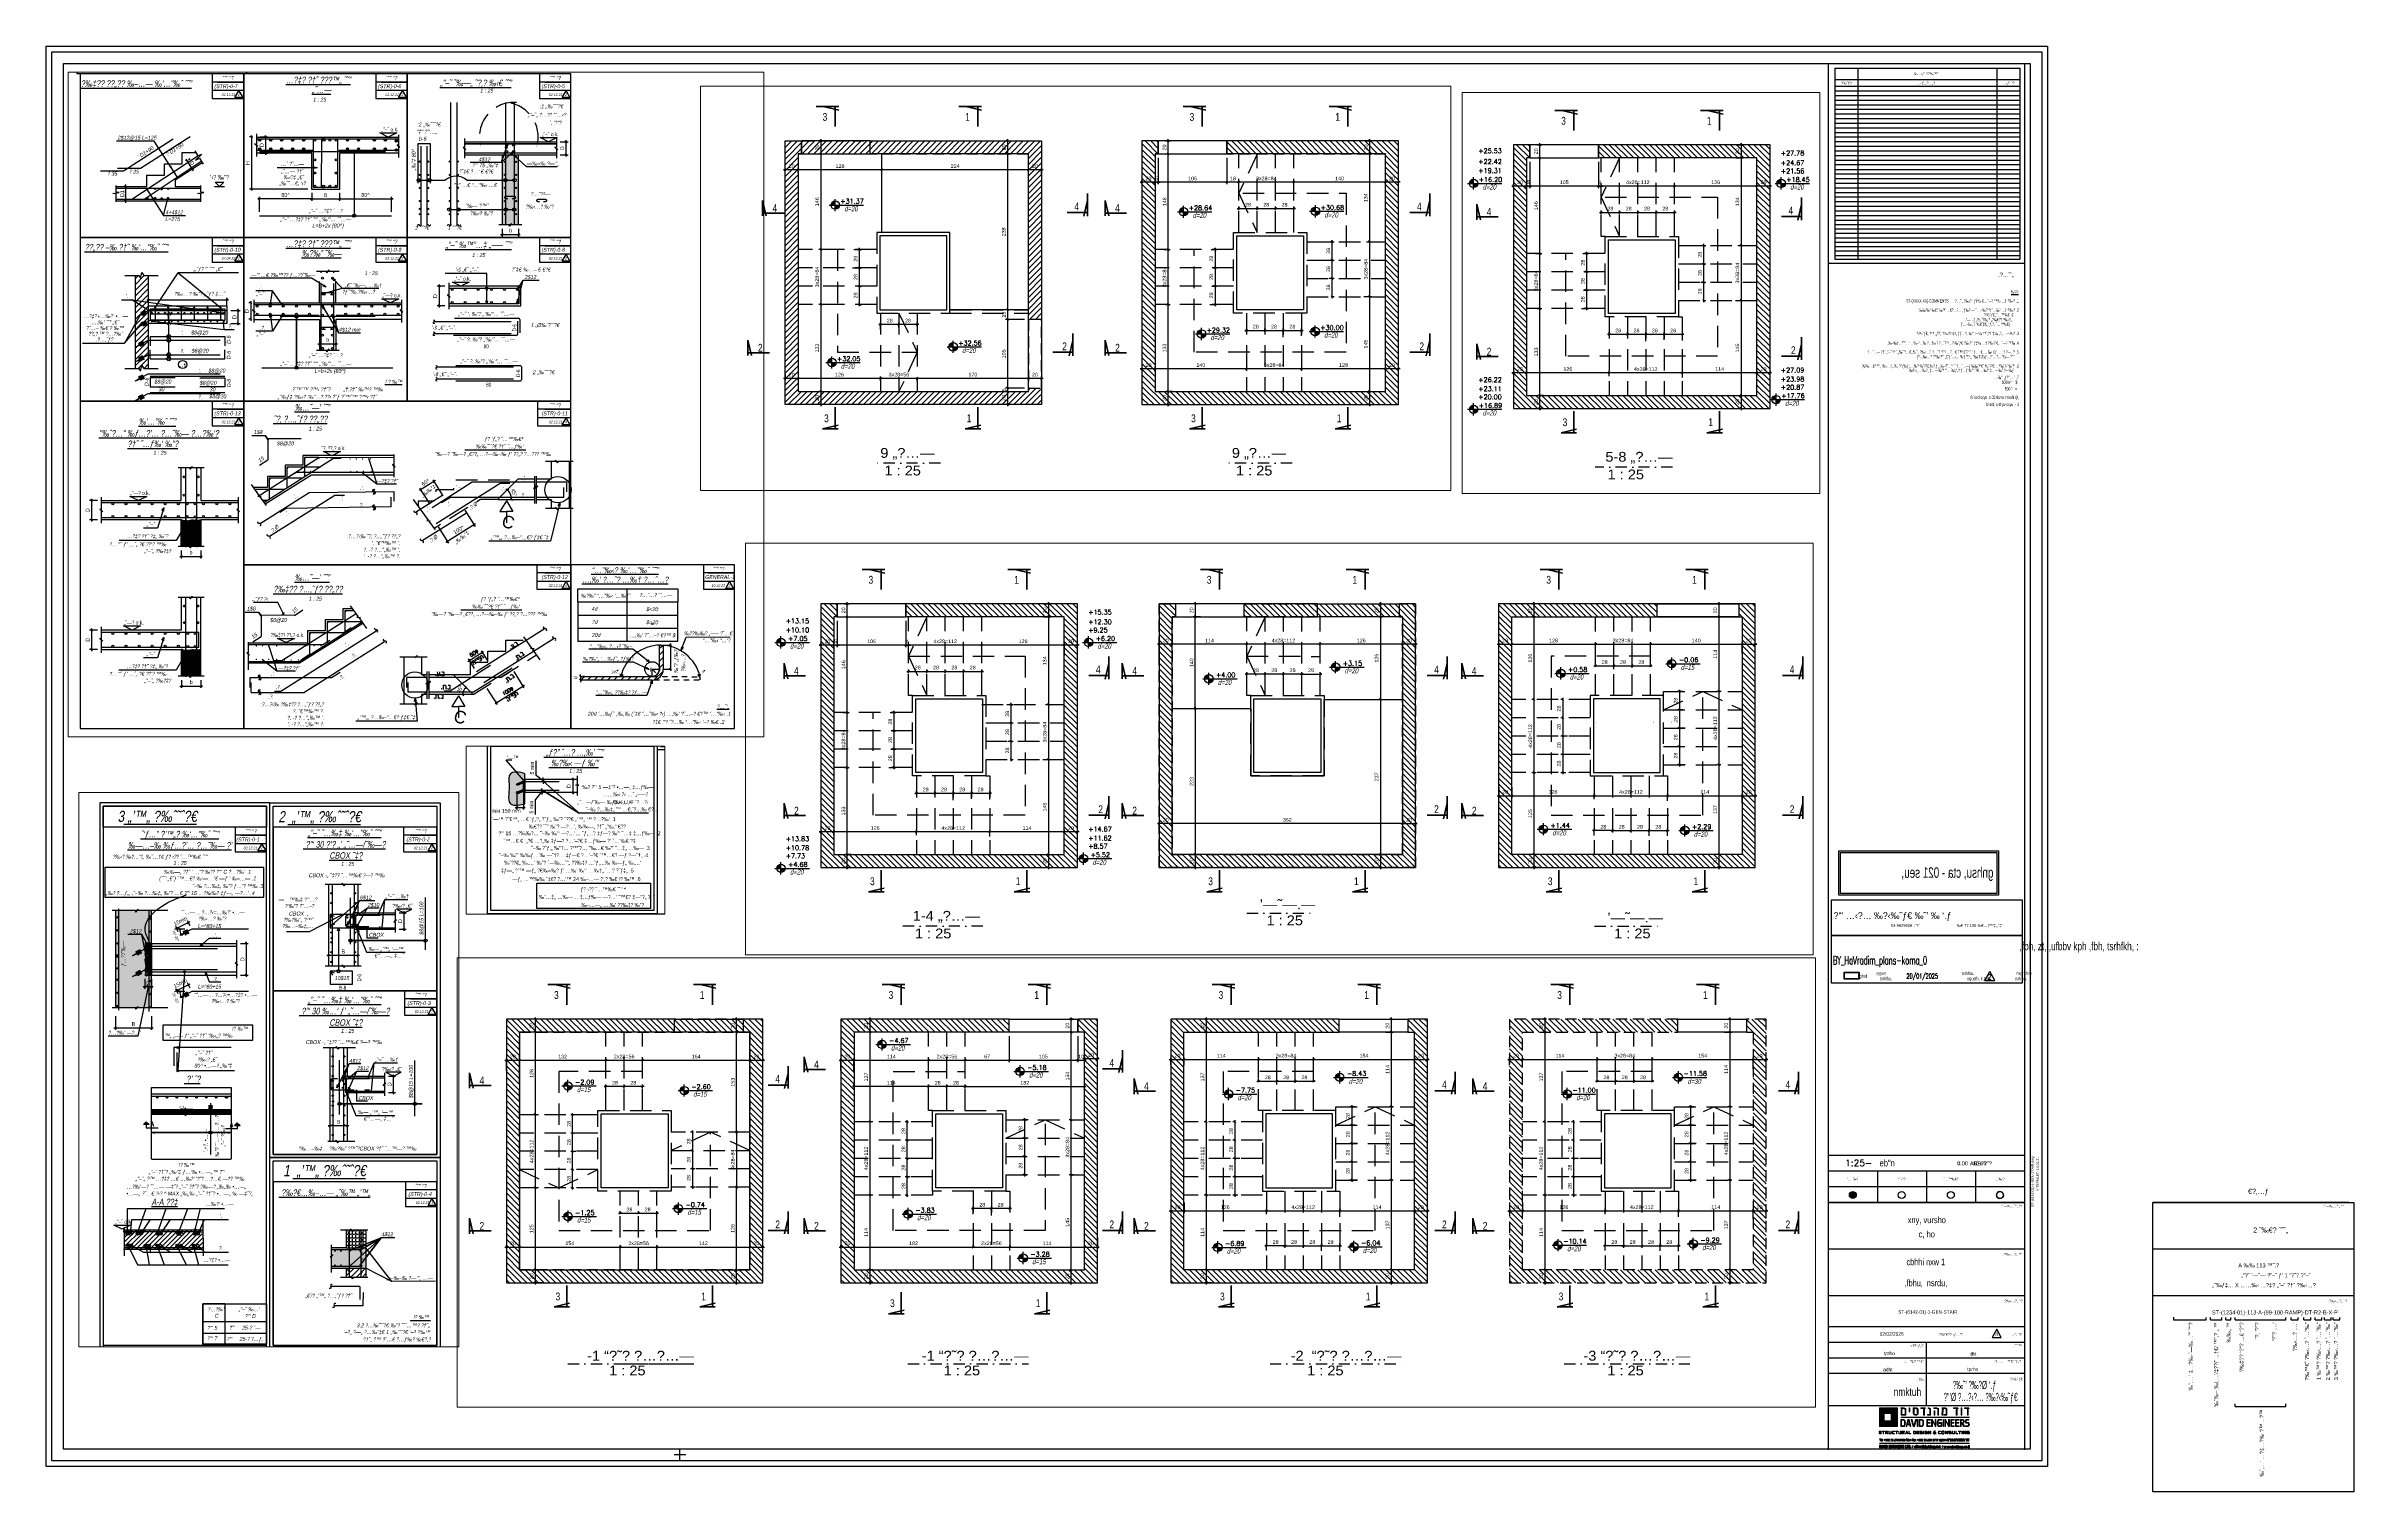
# Paper-space layout 'PLAN' of a CAD drawing. Header units: centimetres. Extents: x -499 to 912, y -409 to 475.
# The model-space entities are those that its viewports show. They can reach past a viewport. Long polylines and large blocks are cut down to what shows.
import ezdxf
from ezdxf import colors
from ezdxf.entities.mleader import LeaderData, LeaderLine
from ezdxf.enums import TextEntityAlignment as Align
from ezdxf.math import Vec2, Vec3

# ---------------------------------------------------------------- set-up
doc = ezdxf.new("R2010")
doc.units = ezdxf.units.CM
doc.header["$LTSCALE"] = 11
doc.header["$MEASUREMENT"] = 0
for name, pattern in [('Aligning Line', [3.2004, 1.6002, -1.6002]), ('Dash', [0.22, 0.12, -0.1]), ('DASH50', [15, 10, -5]), ('DASHDOT2', [0.5, 0.25, -0.125, 0, -0.125]), ('DASHED2', [0.375, 0.25, -0.125]), ('DASHEDX2', [38.1, 25.4, -12.7]), ('Hidden', [0.714375, 0.47625, -0.238125])]:
    doc.linetypes.add(name, pattern=pattern)
doc.layers.get('DEFPOINTS').update_dxf_attribs({"color": 1})
for name, color, linetype in [('08-strip', 7, 'Continuous'), ('1', 1, 'Hidden'), ('22', 22, 'Continuous'), ('26', 3, 'Continuous'), ('72-25', 7, 'Continuous'), ('break', 1, 'Continuous'), ('C-beam', 3, 'Continuous'), ('C-Beme', 3, 'Continuous'), ('c-iron6', 6, 'Continuous'), ('c-stam', 1, 'Continuous'), ('C-TEXT6', 6, 'Continuous'), ('ci', 4, 'Continuous'), ('D7', 2, 'Continuous'), ('DIM', 2, 'Continuous'), ('dim-25', 2, 'Continuous'), ('DIM-BAR', 122, 'Continuous'), ('DIM-Sec', 2, 'Continuous'), ('ENG_level', 1, 'DASHDOT2'), ('G1', 151, 'Continuous'), ('G2', 63, 'Continuous'), ('HATCH', 9, 'Continuous'), ('HATCH-Sec', 9, 'Continuous'), ('hbt', 2, 'Hidden'), ('HID', 5, 'Hidden'), ('IRON', 6, 'Continuous'), ('iron4', 4, 'Continuous'), ('IRON4-Sec', 4, 'Continuous'), ('IRON6', 6, 'Continuous'), ('IRON6-Sec', 6, 'Continuous'), ('KAT', 7, 'Continuous'), ('le', 1, 'Continuous'), ('MS-TXT1', 4, 'Continuous'), ('MSZ_BLOCKS', 1, 'Continuous'), ('SEC', 3, 'Continuous'), ('SEC-TEXT', 1, 'Continuous'), ('Section', 2, 'Continuous'), ('SETOT', 4, 'Continuous'), ('sg', 4, 'Hidden'), ('STAM', 1, 'Continuous'), ('STRIP', 7, 'Continuous'), ('TAK', 1, 'ZIGZAG_DASH'), ('TEXT3', 3, 'Continuous'), ('text4', 3, 'Continuous'), ('TMICHOT', 1, 'Continuous'), ('TXT1', 4, 'Continuous'), ('V', 1, 'Continuous'), ('W1', 31, 'Continuous'), ('ZIUN', 6, 'Continuous'), ('ztu', 1, 'Continuous'), ('ztz-Sec', 122, 'Continuous')]:
    doc.layers.add(name, color=color, linetype=linetype)
for name, color, linetype, transparency in [('BEAM', 3, 'Continuous', 0.5), ('ENG_beton nifsak', 4, 'Continuous', 0.5), ('ENG_beton ole', 3, 'DASHED2', 0.5)]:
    doc.layers.add(name, color=color, linetype=linetype, transparency=transparency)
doc.layers.add('D7_VPORT', color=7, linetype='Continuous', plot=False)
doc.layers.add('note no to print', color=255, linetype='Continuous', lineweight=30, plot=False)
doc.layers.add('W', color=1, linetype='Continuous', lineweight=50)
doc.styles.add('AA', font='HEBTXT', dxfattribs={"width": 0.7, "oblique": 12})
doc.styles.add('AD', font='oron')
doc.styles.add('BOAZ-ST', font='HEB')
doc.styles.add('COM1', font='complex_.ttf', dxfattribs={"width": 0.8})
doc.styles.add('DIM', font='DIMHEB', dxfattribs={"width": 0.7})
doc.styles.add('HEB', font='HEB', dxfattribs={"width": 0.8})
doc.styles.add('HEBL', font='hebtxt-weld', dxfattribs={"width": 0.85})
doc.styles.add('HEBTEXT', font='HEBTXT')
doc.styles.add('hebtxt', font='hebtxt-weld.shx', dxfattribs={"width": 1.11})
doc.styles.add('mm', font='miryl', dxfattribs={"width": 0.77})
doc.styles.add('mmm', font='miryl')
doc.styles.add('ROMANC', font='romanc')
doc.styles.add('ROMANS', font='romans')
doc.styles.add('ROMANT', font='romant', dxfattribs={"width": 0.7})
doc.styles.add('SIMPHEB', font='SIMPHEB', dxfattribs={"height": 18})
doc.styles.add('SIN', font='wingding.ttf')
doc.styles.add('SIVAN_M', font='sivan_m', dxfattribs={"height": 10})
doc.styles.get("Standard").update_dxf_attribs({"font": 'arial.ttf'})
doc.styles.add('tovna02', font='tovana02')
doc.linetypes.add('ZIGZAG', pattern='A,0.00254,-5.08,[131,ltypeshp.shx,S=5.08,R=0,X=-5.08,Y=0],-10.16,[131,ltypeshp.shx,S=5.08,R=180,X=5.08,Y=0],-5.08', length=20.32254)
doc.linetypes.add('ZIGZAG_DASH', pattern='A,2,-0.2,[131,ltypeshp.shx,S=0.2,R=0,X=-0.2,Y=0],-0.4,[131,ltypeshp.shx,S=0.2,R=180,X=0.2,Y=0],-0.2', length=2.8)
doc.dimstyles.new('20', dxfattribs={"dimtxt": 4.4, "dimasz": 2.4, "dimexe": 2.4, "dimexo": 0, "dimgap": 1.8, "dimtad": 1, "dimdec": 1, "dimrnd": 0.5, "dimdsep": 46, "dimtxsty": 'DIM', "dimblk1": 'OBLIQUE', "dimblk2": 'OBLIQUE', "dimsah": 1, "dimcen": 0.1, "dimdle": 2, "dimclre": 8, "dimclrt": 11, "dimadec": 0, "dimazin": 0, "dimtfac": 1, "dimtdec": 1, "dimtix": 1, "dimtmove": 2, "dimatfit": 3, "dimldrblk": 'OBLIQUE', "dimfxl": 1, "dimtolj": 1, "dimarcsym": 0})
doc.dimstyles.new('25', dxfattribs={"dimtxt": 5.5, "dimasz": 3, "dimexe": 3, "dimexo": 6, "dimgap": 3, "dimtad": 1, "dimdec": 0, "dimrnd": 0.5, "dimdsep": 46, "dimtxsty": 'hebtxt', "dimblk1": 'OBLIQUE', "dimblk2": 'OBLIQUE', "dimsah": 1, "dimcen": 1, "dimdle": 2.5, "dimclre": 9, "dimclrt": 3, "dimadec": 0, "dimazin": 0, "dimtfac": 1, "dimtdec": 0, "dimtix": 1, "dimtmove": 2, "dimatfit": 3, "dimldrblk": 'OBLIQUE', "dimfxl": 1, "dimtolj": 1, "dimarcsym": 0})
doc.dimstyles.new('25-brs', dxfattribs={"dimscale": 0.8, "dimtxt": 6, "dimasz": 3, "dimexe": 3, "dimexo": 5, "dimgap": 3, "dimtad": 1, "dimdec": 0, "dimrnd": 1, "dimdsep": 46, "dimtxsty": 'HEB', "dimblk1": 'OBLIQUE', "dimblk2": 'OBLIQUE', "dimsah": 1, "dimcen": 0.09, "dimdle": 2.5, "dimse1": 1, "dimse2": 1, "dimsd1": 1, "dimsd2": 1, "dimclre": 8, "dimclrt": 2, "dimadec": 8, "dimazin": 0, "dimtfac": 1, "dimtdec": 0, "dimtix": 1, "dimtmove": 2, "dimatfit": 3, "dimfxl": 1, "dimtolj": 1, "dimtzin": 0, "dimarcsym": 0})
doc.dimstyles.new('D-25-25', dxfattribs={"dimtxt": 6, "dimasz": 3, "dimexe": 6, "dimexo": 12, "dimgap": 2, "dimtad": 1, "dimdec": 0, "dimdsep": 46, "dimtxsty": 'HEB', "dimblk1": 'OBLIQUE', "dimblk2": 'OBLIQUE', "dimsah": 1, "dimcen": 100, "dimdle": 3, "dimclrd": 256, "dimclre": 143, "dimclrt": 256, "dimadec": 0, "dimazin": 0, "dimtfac": 1, "dimtdec": 0, "dimtix": 1, "dimtmove": 2, "dimatfit": 3, "dimldrblk": 'OBLIQUE', "dimfxl": 1, "dimtolj": 1, "dimarcsym": 0})
doc.dimstyles.new('D25-25', dxfattribs={"dimtxt": 6, "dimasz": 3, "dimexe": 3, "dimexo": 6, "dimgap": 2.5, "dimtad": 1, "dimdec": 1, "dimrnd": 1, "dimdsep": 46, "dimtxsty": 'HEB', "dimblk1": 'OBLIQUE', "dimblk2": 'OBLIQUE', "dimsah": 1, "dimcen": 0, "dimdle": 2.5, "dimclrd": 256, "dimclre": 143, "dimclrt": 256, "dimadec": 0, "dimazin": 0, "dimtfac": 1, "dimtdec": 1, "dimtix": 1, "dimtmove": 2, "dimatfit": 3, "dimldrblk": 'OBLIQUE', "dimfxl": 1, "dimtolj": 1, "dimtzin": 0, "dimlwd": -1, "dimlwe": -1, "dimarcsym": 0})
doc.dimstyles.new('m25-orig', dxfattribs={"dimtxt": 6, "dimasz": 3, "dimexe": 3, "dimexo": 6, "dimgap": 3, "dimtad": 1, "dimdec": 1, "dimrnd": 0.5, "dimdsep": 46, "dimtxsty": 'HEB', "dimblk1": 'OBLIQUE', "dimblk2": 'OBLIQUE', "dimsah": 1, "dimcen": 100, "dimdle": 2.5, "dimclrd": 256, "dimclre": 1, "dimadec": 0, "dimazin": 0, "dimtfac": 0.9, "dimtdec": 1, "dimtix": 1, "dimtmove": 2, "dimatfit": 3, "dimldrblk": 'OBLIQUE', "dimfxl": 1, "dimtolj": 1, "dimlwd": -1, "dimarcsym": 0})
doc.dimstyles.new('S-25', dxfattribs={"dimtxt": 6, "dimasz": 3, "dimexe": 3, "dimexo": 6, "dimgap": 3, "dimtad": 1, "dimdec": 1, "dimrnd": 0.5, "dimdsep": 46, "dimtxsty": 'HEB', "dimblk": 'OBLIQUE', "dimcen": 0.1, "dimdle": 3, "dimclre": 143, "dimadec": 0, "dimazin": 0, "dimtfac": 1, "dimtdec": 1, "dimtix": 1, "dimtmove": 2, "dimatfit": 3, "dimldrblk": 'OBLIQUE', "dimfxl": 1, "dimtolj": 1, "dimarcsym": 0})
doc.dimstyles.new('sec 25', dxfattribs={"dimtxt": 6, "dimasz": 2.4, "dimexe": 6, "dimexo": 0, "dimgap": 1.8, "dimtad": 1, "dimdec": 1, "dimrnd": 0.5, "dimdsep": 46, "dimtxsty": 'DIM', "dimblk": 'NONE', "dimcen": 0.1, "dimdle": 2, "dimse1": 1, "dimse2": 1, "dimsd1": 1, "dimsd2": 1, "dimclre": 256, "dimclrt": 256, "dimadec": 0, "dimazin": 0, "dimtfac": 1, "dimtdec": 1, "dimtix": 1, "dimtmove": 2, "dimatfit": 3, "dimldrblk": 'NONE', "dimfxl": 1, "dimtolj": 1, "dimlwd": -1, "dimlwe": -1, "dimarcsym": 0})

# ---------------------------------------------------------------- blocks, each defined once
blk = doc.blocks.new('A$C2FFB4014')
at = {"style": 'SIMPHEB'}
blk.add_text(':\x9a…˜’„', height=2.47, dxfattribs=at).set_placement((-6.6, -8.2), align=Align.RIGHT)
at = {"color": 1, "width": 0.6}
for s, style, p in [(' ST-(XXXX-XX)-COMMENTS', 'SIMPHEB', (-45.8, -23.8)), (':‰‰‘‰‘ ‰€\x9a ‰™ …€\x8c…\x8e… „ƒ‰\x8e —˜ ’…–‰\x8c \x9aƒ’…‰\x8e …† \x9a‰‹\x9a .2', 'SIMPHEB', (-3.4, -29.4)), (' \x9a…˜’„ \x9a‰‹\x9a ’ ƒ‡‰ €…˜—\x8c ™‰ …† \x9a‰‹\x9a .1', 'SIMPHEB', (-3.4, -23.8)), ('%%U‰\x8c\x8c‹', 'SIMPHEB', (-3.6, -18.5)), ('\x8c‹‰˜ƒ€„ \x8c™ „ƒ\x8e’„ \x9a‰‹\x9a\x8c €\x9a„ ƒƒ…\x8e„ ‰"’ ’—‰ ™˜‚\x8e\x8c ‘‡‰ „\x8e„ …—‰\x8e .3', 'SIMPHEB', (-3.4, -43.5)), ('.“—…\x9a „‰ ˜\x9a‰„\x8c „\x8e‰€\x9a\x8e \x9a‰‹\x9a„ .', 'SIMPHEB', (-6.7, -35.1)), ('(’…–‰„ \x8c’ ‰€˜‡€„ ‘ƒ„\x8e„ ˜…™‰€)', 'SIMPHEB', (-8.8, -37.9)), ('.\x8c‹‰˜ƒ€„ ˜…™‰€ .€', 'SIMPHEB', (-6.7, -32.2)), (',\x9a…˜…— \x8c†˜,„”–˜ \x8c†˜,„‰˜ˆ\x8e…€‚,‰’˜‚ \x9a‰‹…\x9a :\x9a…˜\x8c ‘\x8c”\x8e …\x9a…€ \x8c™ €\x8c\x8e ˆ‘ ’ ƒ…’ €…„ ‰‹ €ƒ……\x8c \x8c—„ \x8c’ .5', 'SIMPHEB', (-3.4, -54.7)), ('„‰–‰†…”˜”…‘… ‰–’…‰ \x9a…‰‹\x9a \x9a…˜\x8c \x9a…\x8c‹‰˜ƒ€ \x9a‰‹\x9a ’ ƒ‡‰ …† \x9a‰‹\x9a €…˜—\x8c ™‰ .4', 'SIMPHEB', (-3.4, -49.3)), ('(\x9a…‰‹…\x9a \x9a\x8e‰™˜ „€˜) \'…‹… ‰ƒ"\x8e\x8e, „˜‰ƒ‡,‰ƒ…\x8e’… \x9a…˜‰— \x8c†˜', 'SIMPHEB', (-5.9, -57.5)), (',‰‰…‡\x8e \x8c"„ \x9a‰‹…\x9a„ ‰‚ \x8c’ (‰ƒ‡…‰\x8e ‰ˆ\x8e\x8c€,‰\x8c‚ƒ ,„‰–\x8e˜…”‘˜ˆ \x9a…˜…—) ‰‰™€˜ ‰ˆ\x8e\x8c€ …\x8e‰‘ !\x8c ‰™ .6', 'SIMPHEB', (-3.4, -63.2)), ('.‰\x8c\x8c‹„ …‰\x8c’„ ‡…—‰”\x8c “‘… ‰‘ƒ„\x8e ƒ…ƒ ‰"’ ˜\x9a€ …‰\x8c’ ‡…—‰” \x9a—‰ƒ', 'SIMPHEB', (-6.4, -65.8)), ('…‰† „ƒ\x8c” ‚…‘ .7', 'HEBTEXT', (-3.4, -70)), ('8/ xud vcyui c-03 tkv to nmuhi tjr,', 'mm', (-3.4, -82)), ('500W-”', 'HEBTEXT', (-7.2, -72.9)), ('500-”', 'HEBTEXT', (-7.2, -76.9)), ('$', 'HEBTEXT', (-4.3, -72.9)), ('%%164', 'HEBTEXT', (-4.3, -76.9)), ('9/ srd, vjahpv ccyui - 3', 'mm', (-3.4, -86.3))]:
    blk.add_text(s, height=2, dxfattribs=dict(at, style=style)).set_placement(p, align=Align.RIGHT)
blk = doc.blocks.new('strip_a0_attrib')
at = {"layer": 'D7_VPORT', "color": 3}
for p, q in [((-0.5, 0), (0.5, 0)), ((0, -0.5), (0, 0.5))]:
    blk.add_line(p, q, dxfattribs=at)
at = {"color": 4}
for tag, height, style, p in [('DATE1', 0.3, 'hebtxt', (-11.51, 22.86)), ('SHEET1', 0.55, 'tovna02', (-7.53, 16.04)), ('SHEET2', 0.55, 'tovna02', (-7.53, 15.1)), ('SHEET3', 0.55, 'tovna02', (-7.53, 14.16))]:
    blk.add_attdef(tag, text='', height=height, dxfattribs=dict(at, style=style)).set_placement(p, align=Align.MIDDLE)
at = {"style": 'tovna02'}
for tag, p in [('WORK1', (-7.55, 18.73)), ('WORK2', (-7.55, 17.53))]:
    blk.add_attdef(tag, text='', height=0.55, dxfattribs=at).set_placement(p, align=Align.MIDDLE)
at = {"color": 4, "style": 'hebtxt'}
for tag, p in [('DATE0', (-12.32, 12.64)), ('SCALE', (-12.32, 11.15))]:
    blk.add_attdef(tag, p, '', height=0.3, dxfattribs=at)
at = {"style": 'ROMANT', "width": 0.7}
blk.add_attdef('WORK#', text='', height=0.4, dxfattribs=at).set_placement((-5.48, 12.48), align=Align.MIDDLE)
at = {"color": 4, "style": 'hebtxt', "oblique": 8, "width": 0.8}
for tag, p in [('DRAFTSMAN', (-12.32, 9.75)), ('PLANNER', (-12.32, 8.33))]:
    blk.add_attdef(tag, p, '', height=0.3, dxfattribs=at)
at = {"color": 4, "style": 'ROMANT', "width": 0.7}
blk.add_attdef('SHEET#', text='', height=0.35, dxfattribs=at).set_placement((-5.41, 11.12), align=Align.MIDDLE)
at = {"color": 4, "style": 'hebtxt', "oblique": 8, "width": 0.8}
for tag, p in [('APPROVE_ENG', (-6.22, 9.69)), ('SUPERVISOR_ENG', (-5.96, 8.32))]:
    blk.add_attdef(tag, text='', height=0.3, dxfattribs=at).set_placement(p, align=Align.MIDDLE)
blk = doc.blocks.new('PL')
at = {"linetype": 'ByBlock'}
for p, q in [((-0.258, 0), (1.204, 0)), ((0, -0.258), (0, 0.258))]:
    blk.add_line(p, q, dxfattribs=at)
at = {"color": 4, "const_width": 0.14}
for points in [[(-0.014, 0.084, 0.414214), (-0.084, 0.014, 1)], [(0.014, -0.084, 0.414214), (0.084, -0.014, 1)]]:
    blk.add_lwpolyline(points, format="xyb", dxfattribs=at)
at = {"linetype": 'ByBlock'}
blk.add_circle((0, 0), 0.179, dxfattribs=at)
at = {"style": 'ROMANS'}
blk.add_attdef('LEVEL', text='', height=0.2, dxfattribs=at).set_placement((0.698, 0.157), align=Align.MIDDLE)
blk = doc.blocks.new('_OBLIQUE')
at = {"color": 0, "linetype": 'ByBlock'}
blk.add_line((-0.5, -0.5), (0.5, 0.5), dxfattribs=at)
blk = doc.blocks.new('*D1138')
at = {"layer": 'DEFPOINTS', "color": 0, "ltscale": 5, "transparency": 16777216}
for p in [(62334.4, -5488.6), (62314.4, -5503.5), (62334.4, -5503.5)]:
    blk.add_point(p, dxfattribs=at)
at = {"layer": 'DIM', "color": 0, "lineweight": -2, "ltscale": 5, "transparency": 16777216}
blk.add_line((62311.9, -5488.6), (62336.9, -5488.6), dxfattribs=at)
at = {"layer": 'DIM', "color": 9, "lineweight": -2, "ltscale": 5, "transparency": 16777216}
for p, q in [((62314.4, -5497.5), (62314.4, -5485.6)), ((62334.4, -5497.5), (62334.4, -5485.6))]:
    blk.add_line(p, q, dxfattribs=at)
at = {"layer": 'DIM', "color": 0, "lineweight": -2, "ltscale": 5, "transparency": 16777216, "xscale": 3, "yscale": 3, "zscale": 3, "rotation": 180}
blk.add_blockref('_OBLIQUE', (62314.4, -5488.6), dxfattribs=at)
at = {"layer": 'DIM', "color": 0, "lineweight": -2, "ltscale": 5, "transparency": 16777216, "xscale": 3, "yscale": 3, "zscale": 3}
blk.add_blockref('_OBLIQUE', (62334.4, -5488.6), dxfattribs=at)
at = {"layer": 'DIM', "color": 3, "ltscale": 5, "transparency": 16777216, "insert": (62324.4, -5482.8), "char_height": 5.5, "attachment_point": 5, "style": 'hebtxt'}
blk.add_mtext('\\A1;20', dxfattribs=at)
blk = doc.blocks.new('*D1139')
at = {"layer": 'DEFPOINTS', "color": 0, "ltscale": 5, "transparency": 16777216}
for p in [(62448.4, -5488.6), (62334.4, -5503.5), (62448.4, -5501.6)]:
    blk.add_point(p, dxfattribs=at)
at = {"layer": 'DIM', "color": 0, "lineweight": -2, "ltscale": 5, "transparency": 16777216}
blk.add_line((62331.9, -5488.6), (62450.9, -5488.6), dxfattribs=at)
at = {"layer": 'DIM', "color": 9, "lineweight": -2, "ltscale": 5, "transparency": 16777216}
for p, q in [((62334.4, -5497.5), (62334.4, -5485.6)), ((62448.4, -5495.6), (62448.4, -5485.6))]:
    blk.add_line(p, q, dxfattribs=at)
at = {"layer": 'DIM', "color": 0, "lineweight": -2, "ltscale": 5, "transparency": 16777216, "xscale": 3, "yscale": 3, "zscale": 3, "rotation": 180}
blk.add_blockref('_OBLIQUE', (62334.4, -5488.6), dxfattribs=at)
at = {"layer": 'DIM', "color": 0, "lineweight": -2, "ltscale": 5, "transparency": 16777216, "xscale": 3, "yscale": 3, "zscale": 3}
blk.add_blockref('_OBLIQUE', (62448.4, -5488.6), dxfattribs=at)
at = {"layer": 'DIM', "color": 3, "ltscale": 5, "transparency": 16777216, "insert": (62391.4, -5482.8), "char_height": 5.5, "attachment_point": 5, "style": 'hebtxt'}
blk.add_mtext('\\A1;114', dxfattribs=at)
blk = doc.blocks.new('*D1140')
at = {"layer": 'DEFPOINTS', "color": 0, "ltscale": 5, "transparency": 16777216}
for p in [(62532.4, -5488.6), (62448.4, -5501.6), (62532.4, -5501.3)]:
    blk.add_point(p, dxfattribs=at)
at = {"layer": 'DIM', "color": 0, "lineweight": -2, "ltscale": 5, "transparency": 16777216}
blk.add_line((62445.9, -5488.6), (62534.9, -5488.6), dxfattribs=at)
at = {"layer": 'DIM', "color": 9, "lineweight": -2, "ltscale": 5, "transparency": 16777216}
for p, q in [((62448.4, -5495.6), (62448.4, -5485.6)), ((62532.4, -5495.3), (62532.4, -5485.6))]:
    blk.add_line(p, q, dxfattribs=at)
at = {"layer": 'DIM', "color": 0, "lineweight": -2, "ltscale": 5, "transparency": 16777216, "xscale": 3, "yscale": 3, "zscale": 3, "rotation": 180}
blk.add_blockref('_OBLIQUE', (62448.4, -5488.6), dxfattribs=at)
at = {"layer": 'DIM', "color": 0, "lineweight": -2, "ltscale": 5, "transparency": 16777216, "xscale": 3, "yscale": 3, "zscale": 3}
blk.add_blockref('_OBLIQUE', (62532.4, -5488.6), dxfattribs=at)
at = {"layer": 'DIM', "color": 3, "ltscale": 5, "transparency": 16777216, "insert": (62490.4, -5482.8), "char_height": 5.5, "attachment_point": 5, "style": 'hebtxt'}
blk.add_mtext('\\A1;3x28=84', dxfattribs=at)
blk = doc.blocks.new('*D1141')
at = {"layer": 'DEFPOINTS', "color": 0, "ltscale": 5, "transparency": 16777216}
for p in [(62686.4, -5488.6), (62532.4, -5501.3), (62686.4, -5509)]:
    blk.add_point(p, dxfattribs=at)
at = {"layer": 'DIM', "color": 0, "lineweight": -2, "ltscale": 5, "transparency": 16777216}
blk.add_line((62529.9, -5488.6), (62688.9, -5488.6), dxfattribs=at)
at = {"layer": 'DIM', "color": 9, "lineweight": -2, "ltscale": 5, "transparency": 16777216}
for p, q in [((62532.4, -5495.3), (62532.4, -5485.6)), ((62686.4, -5503), (62686.4, -5485.6))]:
    blk.add_line(p, q, dxfattribs=at)
at = {"layer": 'DIM', "color": 0, "lineweight": -2, "ltscale": 5, "transparency": 16777216, "xscale": 3, "yscale": 3, "zscale": 3, "rotation": 180}
blk.add_blockref('_OBLIQUE', (62532.4, -5488.6), dxfattribs=at)
at = {"layer": 'DIM', "color": 0, "lineweight": -2, "ltscale": 5, "transparency": 16777216, "xscale": 3, "yscale": 3, "zscale": 3}
blk.add_blockref('_OBLIQUE', (62686.4, -5488.6), dxfattribs=at)
at = {"layer": 'DIM', "color": 3, "ltscale": 5, "transparency": 16777216, "insert": (62609.4, -5482.8), "char_height": 5.5, "attachment_point": 5, "style": 'hebtxt'}
blk.add_mtext('\\A1;154', dxfattribs=at)
blk = doc.blocks.new('*D1142')
at = {"layer": 'DEFPOINTS', "color": 0, "ltscale": 5, "transparency": 16777216}
for p in [(62706.4, -5488.6), (62686.4, -5509), (62706.4, -5509.4)]:
    blk.add_point(p, dxfattribs=at)
at = {"layer": 'DIM', "color": 0, "lineweight": -2, "ltscale": 5, "transparency": 16777216}
blk.add_line((62683.9, -5488.6), (62708.9, -5488.6), dxfattribs=at)
at = {"layer": 'DIM', "color": 9, "lineweight": -2, "ltscale": 5, "transparency": 16777216}
for p, q in [((62686.4, -5503), (62686.4, -5485.6)), ((62706.4, -5503.4), (62706.4, -5485.6))]:
    blk.add_line(p, q, dxfattribs=at)
at = {"layer": 'DIM', "color": 0, "lineweight": -2, "ltscale": 5, "transparency": 16777216, "xscale": 3, "yscale": 3, "zscale": 3, "rotation": 180}
blk.add_blockref('_OBLIQUE', (62686.4, -5488.6), dxfattribs=at)
at = {"layer": 'DIM', "color": 0, "lineweight": -2, "ltscale": 5, "transparency": 16777216, "xscale": 3, "yscale": 3, "zscale": 3}
blk.add_blockref('_OBLIQUE', (62706.4, -5488.6), dxfattribs=at)
at = {"layer": 'DIM', "color": 3, "ltscale": 5, "transparency": 16777216, "insert": (62696.4, -5482.8), "char_height": 5.5, "attachment_point": 5, "style": 'hebtxt'}
blk.add_mtext('\\A1;20', dxfattribs=at)
blk = doc.blocks.new('*D1143')
at = {"layer": 'DEFPOINTS', "color": 0, "ltscale": 5, "transparency": 16777216}
for p in [(62314.4, -5701.1), (62334.4, -5701.1), (62334.4, -5720.1)]:
    blk.add_point(p, dxfattribs=at)
at = {"layer": 'DIM', "color": 9, "lineweight": -2, "ltscale": 5, "transparency": 16777216}
for p, q in [((62314.4, -5707.1), (62314.4, -5723.1)), ((62334.4, -5707.1), (62334.4, -5723.1))]:
    blk.add_line(p, q, dxfattribs=at)
at = {"layer": 'DIM', "color": 0, "lineweight": -2, "ltscale": 5, "transparency": 16777216}
blk.add_line((62311.9, -5720.1), (62336.9, -5720.1), dxfattribs=at)
at = {"layer": 'DIM', "color": 0, "lineweight": -2, "ltscale": 5, "transparency": 16777216, "xscale": 3, "yscale": 3, "zscale": 3, "rotation": 180}
blk.add_blockref('_OBLIQUE', (62314.4, -5720.1), dxfattribs=at)
at = {"layer": 'DIM', "color": 0, "lineweight": -2, "ltscale": 5, "transparency": 16777216, "xscale": 3, "yscale": 3, "zscale": 3}
blk.add_blockref('_OBLIQUE', (62334.4, -5720.1), dxfattribs=at)
at = {"layer": 'DIM', "color": 3, "ltscale": 5, "transparency": 16777216, "insert": (62324.4, -5714.3), "char_height": 5.5, "attachment_point": 5, "style": 'hebtxt'}
blk.add_mtext('\\A1;20', dxfattribs=at)
blk = doc.blocks.new('*D1144')
at = {"layer": 'DEFPOINTS', "color": 0, "ltscale": 5, "transparency": 16777216}
for p in [(62334.4, -5701.1), (62460.4, -5720.1), (62460.4, -5731.2)]:
    blk.add_point(p, dxfattribs=at)
at = {"layer": 'DIM', "color": 9, "lineweight": -2, "ltscale": 5, "transparency": 16777216}
for p, q in [((62334.4, -5707.1), (62334.4, -5723.1)), ((62460.4, -5725.2), (62460.4, -5717.1))]:
    blk.add_line(p, q, dxfattribs=at)
at = {"layer": 'DIM', "color": 0, "lineweight": -2, "ltscale": 5, "transparency": 16777216}
blk.add_line((62331.9, -5720.1), (62462.9, -5720.1), dxfattribs=at)
at = {"layer": 'DIM', "color": 0, "lineweight": -2, "ltscale": 5, "transparency": 16777216, "xscale": 3, "yscale": 3, "zscale": 3, "rotation": 180}
blk.add_blockref('_OBLIQUE', (62334.4, -5720.1), dxfattribs=at)
at = {"layer": 'DIM', "color": 0, "lineweight": -2, "ltscale": 5, "transparency": 16777216, "xscale": 3, "yscale": 3, "zscale": 3}
blk.add_blockref('_OBLIQUE', (62460.4, -5720.1), dxfattribs=at)
at = {"layer": 'DIM', "color": 3, "ltscale": 5, "transparency": 16777216, "insert": (62397.4, -5714.3), "char_height": 5.5, "attachment_point": 5, "style": 'hebtxt'}
blk.add_mtext('\\A1;126', dxfattribs=at)
blk = doc.blocks.new('*D1145')
at = {"layer": 'DEFPOINTS', "color": 0, "ltscale": 5, "transparency": 16777216}
for p in [(62460.4, -5731.2), (62572.4, -5720.1), (62572.4, -5733.7)]:
    blk.add_point(p, dxfattribs=at)
at = {"layer": 'DIM', "color": 0, "lineweight": -2, "ltscale": 5, "transparency": 16777216}
blk.add_line((62457.9, -5720.1), (62574.9, -5720.1), dxfattribs=at)
at = {"layer": 'DIM', "color": 9, "lineweight": -2, "ltscale": 5, "transparency": 16777216}
for p, q in [((62460.4, -5725.2), (62460.4, -5717.1)), ((62572.4, -5727.7), (62572.4, -5717.1))]:
    blk.add_line(p, q, dxfattribs=at)
at = {"layer": 'DIM', "color": 0, "lineweight": -2, "ltscale": 5, "transparency": 16777216, "xscale": 3, "yscale": 3, "zscale": 3, "rotation": 180}
blk.add_blockref('_OBLIQUE', (62460.4, -5720.1), dxfattribs=at)
at = {"layer": 'DIM', "color": 0, "lineweight": -2, "ltscale": 5, "transparency": 16777216, "xscale": 3, "yscale": 3, "zscale": 3}
blk.add_blockref('_OBLIQUE', (62572.4, -5720.1), dxfattribs=at)
at = {"layer": 'DIM', "color": 3, "ltscale": 5, "transparency": 16777216, "insert": (62516.4, -5714.3), "char_height": 5.5, "attachment_point": 5, "style": 'hebtxt'}
blk.add_mtext('\\A1;4x28=112', dxfattribs=at)
blk = doc.blocks.new('*D1146')
at = {"layer": 'DEFPOINTS', "color": 0, "ltscale": 5, "transparency": 16777216}
for p in [(62572.4, -5734.9), (62686.4, -5720.1), (62686.4, -5737.6)]:
    blk.add_point(p, dxfattribs=at)
at = {"layer": 'DIM', "color": 0, "lineweight": -2, "ltscale": 5, "transparency": 16777216}
blk.add_line((62569.9, -5720.1), (62688.9, -5720.1), dxfattribs=at)
at = {"layer": 'DIM', "color": 9, "lineweight": -2, "ltscale": 5, "transparency": 16777216}
for p, q in [((62572.4, -5728.9), (62572.4, -5717.1)), ((62686.4, -5731.6), (62686.4, -5717.1))]:
    blk.add_line(p, q, dxfattribs=at)
at = {"layer": 'DIM', "color": 0, "lineweight": -2, "ltscale": 5, "transparency": 16777216, "xscale": 3, "yscale": 3, "zscale": 3, "rotation": 180}
blk.add_blockref('_OBLIQUE', (62572.4, -5720.1), dxfattribs=at)
at = {"layer": 'DIM', "color": 0, "lineweight": -2, "ltscale": 5, "transparency": 16777216, "xscale": 3, "yscale": 3, "zscale": 3}
blk.add_blockref('_OBLIQUE', (62686.4, -5720.1), dxfattribs=at)
at = {"layer": 'DIM', "color": 3, "ltscale": 5, "transparency": 16777216, "insert": (62629.4, -5714.3), "char_height": 5.5, "attachment_point": 5, "style": 'hebtxt'}
blk.add_mtext('\\A1;114', dxfattribs=at)
blk = doc.blocks.new('*D1147')
at = {"layer": 'DEFPOINTS', "color": 0, "ltscale": 5, "transparency": 16777216}
for p in [(62686.4, -5737.6), (62706.4, -5720.1), (62706.4, -5736.7)]:
    blk.add_point(p, dxfattribs=at)
at = {"layer": 'DIM', "color": 0, "lineweight": -2, "ltscale": 5, "transparency": 16777216}
blk.add_line((62683.9, -5720.1), (62708.9, -5720.1), dxfattribs=at)
at = {"layer": 'DIM', "color": 9, "lineweight": -2, "ltscale": 5, "transparency": 16777216}
for p, q in [((62686.4, -5731.6), (62686.4, -5717.1)), ((62706.4, -5730.7), (62706.4, -5717.1))]:
    blk.add_line(p, q, dxfattribs=at)
at = {"layer": 'DIM', "color": 0, "lineweight": -2, "ltscale": 5, "transparency": 16777216, "xscale": 3, "yscale": 3, "zscale": 3, "rotation": 180}
blk.add_blockref('_OBLIQUE', (62686.4, -5720.1), dxfattribs=at)
at = {"layer": 'DIM', "color": 0, "lineweight": -2, "ltscale": 5, "transparency": 16777216, "xscale": 3, "yscale": 3, "zscale": 3}
blk.add_blockref('_OBLIQUE', (62706.4, -5720.1), dxfattribs=at)
at = {"layer": 'DIM', "color": 3, "ltscale": 5, "transparency": 16777216, "insert": (62696.4, -5714.3), "char_height": 5.5, "attachment_point": 5, "style": 'hebtxt'}
blk.add_mtext('\\A1;20', dxfattribs=at)
blk = doc.blocks.new('*D1148')
at = {"layer": 'DEFPOINTS', "color": 0, "ltscale": 5, "transparency": 16777216}
for p in [(62636.8, -5426.9), (62636.8, -5446.9), (62651, -5446.9)]:
    blk.add_point(p, dxfattribs=at)
at = {"layer": 'DIM', "color": 9, "lineweight": -2, "ltscale": 5, "transparency": 16777216}
for p, q in [((62642.8, -5426.9), (62654, -5426.9)), ((62642.8, -5446.9), (62654, -5446.9))]:
    blk.add_line(p, q, dxfattribs=at)
at = {"layer": 'DIM', "color": 0, "lineweight": -2, "ltscale": 5, "transparency": 16777216}
blk.add_line((62651, -5424.4), (62651, -5449.4), dxfattribs=at)
at = {"layer": 'DIM', "color": 0, "lineweight": -2, "ltscale": 5, "transparency": 16777216, "xscale": 3, "yscale": 3, "zscale": 3}
for p, rotation in [((62651, -5426.9), 90), ((62651, -5446.9), 270)]:
    blk.add_blockref('_OBLIQUE', p, dxfattribs=dict(at, rotation=rotation))
at = {"layer": 'DIM', "color": 3, "ltscale": 5, "transparency": 16777216, "insert": (62645.3, -5436.9), "char_height": 5.5, "attachment_point": 5, "rotation": 90, "style": 'hebtxt'}
blk.add_mtext('\\A1;20', dxfattribs=at)
blk = doc.blocks.new('*D1149')
at = {"layer": 'DEFPOINTS', "color": 0, "ltscale": 5, "transparency": 16777216}
for p in [(62636.8, -5446.9), (62651, -5560.9), (62660.5, -5560.9)]:
    blk.add_point(p, dxfattribs=at)
at = {"layer": 'DIM', "color": 9, "lineweight": -2, "ltscale": 5, "transparency": 16777216}
for p, q in [((62642.8, -5446.9), (62654, -5446.9)), ((62654.5, -5560.9), (62648, -5560.9))]:
    blk.add_line(p, q, dxfattribs=at)
at = {"layer": 'DIM', "color": 0, "lineweight": -2, "ltscale": 5, "transparency": 16777216}
blk.add_line((62651, -5444.4), (62651, -5563.4), dxfattribs=at)
at = {"layer": 'DIM', "color": 0, "lineweight": -2, "ltscale": 5, "transparency": 16777216, "xscale": 3, "yscale": 3, "zscale": 3}
for p, rotation in [((62651, -5446.9), 90), ((62651, -5560.9), 270)]:
    blk.add_blockref('_OBLIQUE', p, dxfattribs=dict(at, rotation=rotation))
at = {"layer": 'DIM', "color": 3, "ltscale": 5, "transparency": 16777216, "insert": (62645.3, -5503.9), "char_height": 5.5, "attachment_point": 5, "rotation": 90, "style": 'hebtxt'}
blk.add_mtext('\\A1;114', dxfattribs=at)
blk = doc.blocks.new('*D1150')
at = {"layer": 'DEFPOINTS', "color": 0, "ltscale": 5, "transparency": 16777216}
for p in [(62660.5, -5560.9), (62651, -5672.9), (62660.1, -5672.9)]:
    blk.add_point(p, dxfattribs=at)
at = {"layer": 'DIM', "color": 9, "lineweight": -2, "ltscale": 5, "transparency": 16777216}
for p, q in [((62654.5, -5560.9), (62648, -5560.9)), ((62654.1, -5672.9), (62648, -5672.9))]:
    blk.add_line(p, q, dxfattribs=at)
at = {"layer": 'DIM', "color": 0, "lineweight": -2, "ltscale": 5, "transparency": 16777216}
blk.add_line((62651, -5558.4), (62651, -5675.4), dxfattribs=at)
at = {"layer": 'DIM', "color": 0, "lineweight": -2, "ltscale": 5, "transparency": 16777216, "xscale": 3, "yscale": 3, "zscale": 3}
for p, rotation in [((62651, -5560.9), 90), ((62651, -5672.9), 270)]:
    blk.add_blockref('_OBLIQUE', p, dxfattribs=dict(at, rotation=rotation))
at = {"layer": 'DIM', "color": 3, "ltscale": 5, "transparency": 16777216, "insert": (62645.3, -5616.9), "char_height": 5.5, "attachment_point": 5, "rotation": 90, "style": 'hebtxt'}
blk.add_mtext('\\A1;4x28=112', dxfattribs=at)
blk = doc.blocks.new('*D1151')
at = {"layer": 'DEFPOINTS', "color": 0, "ltscale": 5, "transparency": 16777216}
for p in [(62660.1, -5672.9), (62651, -5809.9), (62660.2, -5809.9)]:
    blk.add_point(p, dxfattribs=at)
at = {"layer": 'DIM', "color": 9, "lineweight": -2, "ltscale": 5, "transparency": 16777216}
for p, q in [((62654.1, -5672.9), (62648, -5672.9)), ((62654.2, -5809.9), (62648, -5809.9))]:
    blk.add_line(p, q, dxfattribs=at)
at = {"layer": 'DIM', "color": 0, "lineweight": -2, "ltscale": 5, "transparency": 16777216}
blk.add_line((62651, -5670.4), (62651, -5812.4), dxfattribs=at)
at = {"layer": 'DIM', "color": 0, "lineweight": -2, "ltscale": 5, "transparency": 16777216, "xscale": 3, "yscale": 3, "zscale": 3}
for p, rotation in [((62651, -5672.9), 90), ((62651, -5809.9), 270)]:
    blk.add_blockref('_OBLIQUE', p, dxfattribs=dict(at, rotation=rotation))
at = {"layer": 'DIM', "color": 3, "ltscale": 5, "transparency": 16777216, "insert": (62645.3, -5741.4), "char_height": 5.5, "attachment_point": 5, "rotation": 90, "style": 'hebtxt'}
blk.add_mtext('\\A1;137', dxfattribs=at)
blk = doc.blocks.new('*D1152')
at = {"layer": 'DEFPOINTS', "color": 0, "ltscale": 5, "transparency": 16777216}
for p in [(62661.8, -5809.9), (62651, -5829.9), (62661.8, -5829.9)]:
    blk.add_point(p, dxfattribs=at)
at = {"layer": 'DIM', "color": 9, "lineweight": -2, "ltscale": 5, "transparency": 16777216}
for p, q in [((62655.8, -5809.9), (62648, -5809.9)), ((62655.8, -5829.9), (62648, -5829.9))]:
    blk.add_line(p, q, dxfattribs=at)
at = {"layer": 'DIM', "color": 0, "lineweight": -2, "ltscale": 5, "transparency": 16777216}
blk.add_line((62651, -5807.4), (62651, -5832.4), dxfattribs=at)
at = {"layer": 'DIM', "color": 0, "lineweight": -2, "ltscale": 5, "transparency": 16777216, "xscale": 3, "yscale": 3, "zscale": 3}
for p, rotation in [((62651, -5809.9), 90), ((62651, -5829.9), 270)]:
    blk.add_blockref('_OBLIQUE', p, dxfattribs=dict(at, rotation=rotation))
at = {"layer": 'DIM', "color": 3, "ltscale": 5, "transparency": 16777216, "insert": (62645.3, -5819.9), "char_height": 5.5, "attachment_point": 5, "rotation": 90, "style": 'hebtxt'}
blk.add_mtext('\\A1;20', dxfattribs=at)
blk = doc.blocks.new('*D1153')
at = {"layer": 'DEFPOINTS', "color": 0, "ltscale": 5, "transparency": 16777216}
for p in [(62376.6, -5426.9), (62368.3, -5446.9), (62376.6, -5446.9)]:
    blk.add_point(p, dxfattribs=at)
at = {"layer": 'DIM', "color": 9, "lineweight": -2, "ltscale": 5, "transparency": 16777216}
for p, q in [((62370.6, -5426.9), (62365.3, -5426.9)), ((62370.6, -5446.9), (62365.3, -5446.9))]:
    blk.add_line(p, q, dxfattribs=at)
at = {"layer": 'DIM', "color": 0, "lineweight": -2, "ltscale": 5, "transparency": 16777216}
blk.add_line((62368.3, -5424.4), (62368.3, -5449.4), dxfattribs=at)
at = {"layer": 'DIM', "color": 0, "lineweight": -2, "ltscale": 5, "transparency": 16777216, "xscale": 3, "yscale": 3, "zscale": 3}
for p, rotation in [((62368.3, -5426.9), 90), ((62368.3, -5446.9), 270)]:
    blk.add_blockref('_OBLIQUE', p, dxfattribs=dict(at, rotation=rotation))
at = {"layer": 'DIM', "color": 3, "ltscale": 5, "transparency": 16777216, "insert": (62362.6, -5436.9), "char_height": 5.5, "attachment_point": 5, "rotation": 90, "style": 'hebtxt'}
blk.add_mtext('\\A1;20', dxfattribs=at)
blk = doc.blocks.new('*D1154')
at = {"layer": 'DEFPOINTS', "color": 0, "ltscale": 5, "transparency": 16777216}
for p in [(62376.6, -5446.9), (62368.3, -5583.9), (62374.3, -5583.9)]:
    blk.add_point(p, dxfattribs=at)
at = {"layer": 'DIM', "color": 9, "lineweight": -2, "ltscale": 5, "transparency": 16777216}
for p, q in [((62370.6, -5446.9), (62365.3, -5446.9)), ((62368.3, -5583.9), (62365.3, -5583.9))]:
    blk.add_line(p, q, dxfattribs=at)
at = {"layer": 'DIM', "color": 0, "lineweight": -2, "ltscale": 5, "transparency": 16777216}
blk.add_line((62368.3, -5444.4), (62368.3, -5586.4), dxfattribs=at)
at = {"layer": 'DIM', "color": 0, "lineweight": -2, "ltscale": 5, "transparency": 16777216, "xscale": 3, "yscale": 3, "zscale": 3}
for p, rotation in [((62368.3, -5446.9), 90), ((62368.3, -5583.9), 270)]:
    blk.add_blockref('_OBLIQUE', p, dxfattribs=dict(at, rotation=rotation))
at = {"layer": 'DIM', "color": 3, "ltscale": 5, "transparency": 16777216, "insert": (62362.6, -5515.4), "char_height": 5.5, "attachment_point": 5, "rotation": 90, "style": 'hebtxt'}
blk.add_mtext('\\A1;137', dxfattribs=at)
blk = doc.blocks.new('*D1155')
at = {"layer": 'DEFPOINTS', "color": 0, "ltscale": 5, "transparency": 16777216}
for p in [(62374.3, -5583.9), (62368.3, -5695.9), (62377.4, -5695.9)]:
    blk.add_point(p, dxfattribs=at)
at = {"layer": 'DIM', "color": 9, "lineweight": -2, "ltscale": 5, "transparency": 16777216}
for p, q in [((62368.3, -5583.9), (62365.3, -5583.9)), ((62371.4, -5695.9), (62365.3, -5695.9))]:
    blk.add_line(p, q, dxfattribs=at)
at = {"layer": 'DIM', "color": 0, "lineweight": -2, "ltscale": 5, "transparency": 16777216}
blk.add_line((62368.3, -5581.4), (62368.3, -5698.4), dxfattribs=at)
at = {"layer": 'DIM', "color": 0, "lineweight": -2, "ltscale": 5, "transparency": 16777216, "xscale": 3, "yscale": 3, "zscale": 3}
for p, rotation in [((62368.3, -5583.9), 90), ((62368.3, -5695.9), 270)]:
    blk.add_blockref('_OBLIQUE', p, dxfattribs=dict(at, rotation=rotation))
at = {"layer": 'DIM', "color": 3, "ltscale": 5, "transparency": 16777216, "insert": (62362.6, -5639.9), "char_height": 5.5, "attachment_point": 5, "rotation": 90, "style": 'hebtxt'}
blk.add_mtext('\\A1;4x28=112', dxfattribs=at)
blk = doc.blocks.new('*D1156')
at = {"layer": 'DEFPOINTS', "color": 0, "ltscale": 5, "transparency": 16777216}
for p in [(62377.4, -5695.9), (62368.3, -5809.9), (62385, -5809.9)]:
    blk.add_point(p, dxfattribs=at)
at = {"layer": 'DIM', "color": 9, "lineweight": -2, "ltscale": 5, "transparency": 16777216}
for p, q in [((62371.4, -5695.9), (62365.3, -5695.9)), ((62379, -5809.9), (62365.3, -5809.9))]:
    blk.add_line(p, q, dxfattribs=at)
at = {"layer": 'DIM', "color": 0, "lineweight": -2, "ltscale": 5, "transparency": 16777216}
blk.add_line((62368.3, -5693.4), (62368.3, -5812.4), dxfattribs=at)
at = {"layer": 'DIM', "color": 0, "lineweight": -2, "ltscale": 5, "transparency": 16777216, "xscale": 3, "yscale": 3, "zscale": 3}
for p, rotation in [((62368.3, -5695.9), 90), ((62368.3, -5809.9), 270)]:
    blk.add_blockref('_OBLIQUE', p, dxfattribs=dict(at, rotation=rotation))
at = {"layer": 'DIM', "color": 3, "ltscale": 5, "transparency": 16777216, "insert": (62362.6, -5752.9), "char_height": 5.5, "attachment_point": 5, "rotation": 90, "style": 'hebtxt'}
blk.add_mtext('\\A1;114', dxfattribs=at)
blk = doc.blocks.new('*D1157')
at = {"layer": 'DEFPOINTS', "color": 0, "ltscale": 5, "transparency": 16777216}
for p in [(62385, -5809.9), (62368.3, -5829.9), (62382.5, -5829.9)]:
    blk.add_point(p, dxfattribs=at)
at = {"layer": 'DIM', "color": 9, "lineweight": -2, "ltscale": 5, "transparency": 16777216}
for p, q in [((62379, -5809.9), (62365.3, -5809.9)), ((62376.5, -5829.9), (62365.3, -5829.9))]:
    blk.add_line(p, q, dxfattribs=at)
at = {"layer": 'DIM', "color": 0, "lineweight": -2, "ltscale": 5, "transparency": 16777216}
blk.add_line((62368.3, -5807.4), (62368.3, -5832.4), dxfattribs=at)
at = {"layer": 'DIM', "color": 0, "lineweight": -2, "ltscale": 5, "transparency": 16777216, "xscale": 3, "yscale": 3, "zscale": 3}
for p, rotation in [((62368.3, -5809.9), 90), ((62368.3, -5829.9), 270)]:
    blk.add_blockref('_OBLIQUE', p, dxfattribs=dict(at, rotation=rotation))
at = {"layer": 'DIM', "color": 3, "ltscale": 5, "transparency": 16777216, "insert": (62362.6, -5819.9), "char_height": 5.5, "attachment_point": 5, "rotation": 90, "style": 'hebtxt'}
blk.add_mtext('\\A1;20', dxfattribs=at)
blk = doc.blocks.new('*D1158')
at = {"layer": 'DEFPOINTS', "color": 0, "ltscale": 5, "transparency": 16777216}
for p in [(62488.4, -5763.9), (62516.4, -5767.2), (62516.4, -5773.5)]:
    blk.add_point(p, dxfattribs=at)
at = {"layer": 'DIM', "color": 0, "lineweight": -2, "ltscale": 5, "transparency": 16777216}
blk.add_line((62485.9, -5773.5), (62518.9, -5773.5), dxfattribs=at)
at = {"layer": 'DIM', "color": 9, "lineweight": -2, "ltscale": 5, "transparency": 16777216}
for p, q in [((62488.4, -5769.9), (62488.4, -5776.5)), ((62516.4, -5773.2), (62516.4, -5776.5))]:
    blk.add_line(p, q, dxfattribs=at)
at = {"layer": 'DIM', "color": 0, "lineweight": -2, "ltscale": 5, "transparency": 16777216, "xscale": 3, "yscale": 3, "zscale": 3, "rotation": 180}
blk.add_blockref('_OBLIQUE', (62488.4, -5773.5), dxfattribs=at)
at = {"layer": 'DIM', "color": 0, "lineweight": -2, "ltscale": 5, "transparency": 16777216, "xscale": 3, "yscale": 3, "zscale": 3}
blk.add_blockref('_OBLIQUE', (62516.4, -5773.5), dxfattribs=at)
at = {"layer": 'DIM', "color": 3, "ltscale": 5, "transparency": 16777216, "insert": (62502.4, -5767.7), "char_height": 5.5, "attachment_point": 5, "style": 'hebtxt'}
blk.add_mtext('\\A1;28', dxfattribs=at)
blk = doc.blocks.new('*D1159')
at = {"layer": 'DEFPOINTS', "color": 0, "ltscale": 5, "transparency": 16777216}
for p in [(62516.4, -5767.2), (62544.4, -5773.5), (62544.4, -5787.2)]:
    blk.add_point(p, dxfattribs=at)
at = {"layer": 'DIM', "color": 0, "lineweight": -2, "ltscale": 5, "transparency": 16777216}
blk.add_line((62513.9, -5773.5), (62546.9, -5773.5), dxfattribs=at)
at = {"layer": 'DIM', "color": 9, "lineweight": -2, "ltscale": 5, "transparency": 16777216}
for p, q in [((62516.4, -5773.2), (62516.4, -5776.5)), ((62544.4, -5781.2), (62544.4, -5770.5))]:
    blk.add_line(p, q, dxfattribs=at)
at = {"layer": 'DIM', "color": 0, "lineweight": -2, "ltscale": 5, "transparency": 16777216, "xscale": 3, "yscale": 3, "zscale": 3, "rotation": 180}
blk.add_blockref('_OBLIQUE', (62516.4, -5773.5), dxfattribs=at)
at = {"layer": 'DIM', "color": 0, "lineweight": -2, "ltscale": 5, "transparency": 16777216, "xscale": 3, "yscale": 3, "zscale": 3}
blk.add_blockref('_OBLIQUE', (62544.4, -5773.5), dxfattribs=at)
at = {"layer": 'DIM', "color": 3, "ltscale": 5, "transparency": 16777216, "insert": (62530.4, -5767.7), "char_height": 5.5, "attachment_point": 5, "style": 'hebtxt'}
blk.add_mtext('\\A1;28', dxfattribs=at)
blk = doc.blocks.new('*D1160')
at = {"layer": 'DEFPOINTS', "color": 0, "ltscale": 5, "transparency": 16777216}
for p in [(62572.4, -5773.5), (62544.4, -5787.2), (62572.4, -5787.5)]:
    blk.add_point(p, dxfattribs=at)
at = {"layer": 'DIM', "color": 0, "lineweight": -2, "ltscale": 5, "transparency": 16777216}
blk.add_line((62541.9, -5773.5), (62574.9, -5773.5), dxfattribs=at)
at = {"layer": 'DIM', "color": 9, "lineweight": -2, "ltscale": 5, "transparency": 16777216}
for p, q in [((62544.4, -5781.2), (62544.4, -5770.5)), ((62572.4, -5781.5), (62572.4, -5770.5))]:
    blk.add_line(p, q, dxfattribs=at)
at = {"layer": 'DIM', "color": 0, "lineweight": -2, "ltscale": 5, "transparency": 16777216, "xscale": 3, "yscale": 3, "zscale": 3, "rotation": 180}
blk.add_blockref('_OBLIQUE', (62544.4, -5773.5), dxfattribs=at)
at = {"layer": 'DIM', "color": 0, "lineweight": -2, "ltscale": 5, "transparency": 16777216, "xscale": 3, "yscale": 3, "zscale": 3}
blk.add_blockref('_OBLIQUE', (62572.4, -5773.5), dxfattribs=at)
at = {"layer": 'DIM', "color": 3, "ltscale": 5, "transparency": 16777216, "insert": (62558.4, -5767.7), "char_height": 5.5, "attachment_point": 5, "style": 'hebtxt'}
blk.add_mtext('\\A1;28', dxfattribs=at)
blk = doc.blocks.new('*D1161')
at = {"layer": 'DEFPOINTS', "color": 0, "ltscale": 5, "transparency": 16777216}
for p in [(62602, -5560.9), (62590.7, -5588.9), (62602, -5588.9)]:
    blk.add_point(p, dxfattribs=at)
at = {"layer": 'DIM', "color": 9, "lineweight": -2, "ltscale": 5, "transparency": 16777216}
for p, q in [((62596, -5560.9), (62587.7, -5560.9)), ((62596, -5588.9), (62587.7, -5588.9))]:
    blk.add_line(p, q, dxfattribs=at)
at = {"layer": 'DIM', "color": 0, "lineweight": -2, "ltscale": 5, "transparency": 16777216}
blk.add_line((62590.7, -5558.4), (62590.7, -5591.4), dxfattribs=at)
at = {"layer": 'DIM', "color": 0, "lineweight": -2, "ltscale": 5, "transparency": 16777216, "xscale": 3, "yscale": 3, "zscale": 3}
for p, rotation in [((62590.7, -5560.9), 90), ((62590.7, -5588.9), 270)]:
    blk.add_blockref('_OBLIQUE', p, dxfattribs=dict(at, rotation=rotation))
at = {"layer": 'DIM', "color": 3, "ltscale": 5, "transparency": 16777216, "insert": (62584.9, -5574.9), "char_height": 5.5, "attachment_point": 5, "rotation": 90, "style": 'hebtxt'}
blk.add_mtext('\\A1;28', dxfattribs=at)
blk = doc.blocks.new('*D1162')
at = {"layer": 'DEFPOINTS', "color": 0, "ltscale": 5, "transparency": 16777216}
for p in [(62602, -5588.9), (62590.7, -5616.9), (62605.5, -5616.9)]:
    blk.add_point(p, dxfattribs=at)
at = {"layer": 'DIM', "color": 9, "lineweight": -2, "ltscale": 5, "transparency": 16777216}
for p, q in [((62596, -5588.9), (62587.7, -5588.9)), ((62599.5, -5616.9), (62587.7, -5616.9))]:
    blk.add_line(p, q, dxfattribs=at)
at = {"layer": 'DIM', "color": 0, "lineweight": -2, "ltscale": 5, "transparency": 16777216}
blk.add_line((62590.7, -5586.4), (62590.7, -5619.4), dxfattribs=at)
at = {"layer": 'DIM', "color": 0, "lineweight": -2, "ltscale": 5, "transparency": 16777216, "xscale": 3, "yscale": 3, "zscale": 3}
for p, rotation in [((62590.7, -5588.9), 90), ((62590.7, -5616.9), 270)]:
    blk.add_blockref('_OBLIQUE', p, dxfattribs=dict(at, rotation=rotation))
at = {"layer": 'DIM', "color": 3, "ltscale": 5, "transparency": 16777216, "insert": (62584.9, -5602.9), "char_height": 5.5, "attachment_point": 5, "rotation": 90, "style": 'hebtxt'}
blk.add_mtext('\\A1;28', dxfattribs=at)
blk = doc.blocks.new('*D1163')
at = {"layer": 'DEFPOINTS', "color": 0, "ltscale": 5, "transparency": 16777216}
for p in [(62605.5, -5616.9), (62590.7, -5644.9), (62597.9, -5644.9)]:
    blk.add_point(p, dxfattribs=at)
at = {"layer": 'DIM', "color": 9, "lineweight": -2, "ltscale": 5, "transparency": 16777216}
for p, q in [((62599.5, -5616.9), (62587.7, -5616.9)), ((62591.9, -5644.9), (62587.7, -5644.9))]:
    blk.add_line(p, q, dxfattribs=at)
at = {"layer": 'DIM', "color": 0, "lineweight": -2, "ltscale": 5, "transparency": 16777216}
blk.add_line((62590.7, -5614.4), (62590.7, -5647.4), dxfattribs=at)
at = {"layer": 'DIM', "color": 0, "lineweight": -2, "ltscale": 5, "transparency": 16777216, "xscale": 3, "yscale": 3, "zscale": 3}
for p, rotation in [((62590.7, -5616.9), 90), ((62590.7, -5644.9), 270)]:
    blk.add_blockref('_OBLIQUE', p, dxfattribs=dict(at, rotation=rotation))
at = {"layer": 'DIM', "color": 3, "ltscale": 5, "transparency": 16777216, "insert": (62584.9, -5630.9), "char_height": 5.5, "attachment_point": 5, "rotation": 90, "style": 'hebtxt'}
blk.add_mtext('\\A1;28', dxfattribs=at)
blk = doc.blocks.new('*D1164')
at = {"layer": 'DEFPOINTS', "color": 0, "ltscale": 5, "transparency": 16777216}
for p in [(62448.4, -5529.1), (62476.4, -5521.8), (62476.4, -5532.8)]:
    blk.add_point(p, dxfattribs=at)
at = {"layer": 'DIM', "color": 0, "lineweight": -2, "ltscale": 5, "transparency": 16777216}
blk.add_line((62445.9, -5521.8), (62478.9, -5521.8), dxfattribs=at)
at = {"layer": 'DIM', "color": 9, "lineweight": -2, "ltscale": 5, "transparency": 16777216}
for p, q in [((62448.4, -5523.1), (62448.4, -5518.8)), ((62476.4, -5526.8), (62476.4, -5518.8))]:
    blk.add_line(p, q, dxfattribs=at)
at = {"layer": 'DIM', "color": 0, "lineweight": -2, "ltscale": 5, "transparency": 16777216, "xscale": 3, "yscale": 3, "zscale": 3, "rotation": 180}
blk.add_blockref('_OBLIQUE', (62448.4, -5521.8), dxfattribs=at)
at = {"layer": 'DIM', "color": 0, "lineweight": -2, "ltscale": 5, "transparency": 16777216, "xscale": 3, "yscale": 3, "zscale": 3}
blk.add_blockref('_OBLIQUE', (62476.4, -5521.8), dxfattribs=at)
at = {"layer": 'DIM', "color": 3, "ltscale": 5, "transparency": 16777216, "insert": (62462.4, -5516), "char_height": 5.5, "attachment_point": 5, "style": 'hebtxt'}
blk.add_mtext('\\A1;28', dxfattribs=at)
blk = doc.blocks.new('*D1165')
at = {"layer": 'DEFPOINTS', "color": 0, "ltscale": 5, "transparency": 16777216}
for p in [(62476.4, -5532.8), (62504.4, -5521.8), (62504.4, -5530.5)]:
    blk.add_point(p, dxfattribs=at)
at = {"layer": 'DIM', "color": 0, "lineweight": -2, "ltscale": 5, "transparency": 16777216}
blk.add_line((62473.9, -5521.8), (62506.9, -5521.8), dxfattribs=at)
at = {"layer": 'DIM', "color": 9, "lineweight": -2, "ltscale": 5, "transparency": 16777216}
for p, q in [((62476.4, -5526.8), (62476.4, -5518.8)), ((62504.4, -5524.5), (62504.4, -5518.8))]:
    blk.add_line(p, q, dxfattribs=at)
at = {"layer": 'DIM', "color": 0, "lineweight": -2, "ltscale": 5, "transparency": 16777216, "xscale": 3, "yscale": 3, "zscale": 3, "rotation": 180}
blk.add_blockref('_OBLIQUE', (62476.4, -5521.8), dxfattribs=at)
at = {"layer": 'DIM', "color": 0, "lineweight": -2, "ltscale": 5, "transparency": 16777216, "xscale": 3, "yscale": 3, "zscale": 3}
blk.add_blockref('_OBLIQUE', (62504.4, -5521.8), dxfattribs=at)
at = {"layer": 'DIM', "color": 3, "ltscale": 5, "transparency": 16777216, "insert": (62490.4, -5516), "char_height": 5.5, "attachment_point": 5, "style": 'hebtxt'}
blk.add_mtext('\\A1;28', dxfattribs=at)
blk = doc.blocks.new('*D1166')
at = {"layer": 'DEFPOINTS', "color": 0, "ltscale": 5, "transparency": 16777216}
for p in [(62504.4, -5530.5), (62532.4, -5521.8), (62532.4, -5529)]:
    blk.add_point(p, dxfattribs=at)
at = {"layer": 'DIM', "color": 0, "lineweight": -2, "ltscale": 5, "transparency": 16777216}
blk.add_line((62501.9, -5521.8), (62534.9, -5521.8), dxfattribs=at)
at = {"layer": 'DIM', "color": 9, "lineweight": -2, "ltscale": 5, "transparency": 16777216}
for p, q in [((62504.4, -5524.5), (62504.4, -5518.8)), ((62532.4, -5523), (62532.4, -5518.8))]:
    blk.add_line(p, q, dxfattribs=at)
at = {"layer": 'DIM', "color": 0, "lineweight": -2, "ltscale": 5, "transparency": 16777216, "xscale": 3, "yscale": 3, "zscale": 3, "rotation": 180}
blk.add_blockref('_OBLIQUE', (62504.4, -5521.8), dxfattribs=at)
at = {"layer": 'DIM', "color": 0, "lineweight": -2, "ltscale": 5, "transparency": 16777216, "xscale": 3, "yscale": 3, "zscale": 3}
blk.add_blockref('_OBLIQUE', (62532.4, -5521.8), dxfattribs=at)
at = {"layer": 'DIM', "color": 3, "ltscale": 5, "transparency": 16777216, "insert": (62518.4, -5516), "char_height": 5.5, "attachment_point": 5, "style": 'hebtxt'}
blk.add_mtext('\\A1;28', dxfattribs=at)
blk = doc.blocks.new('*D1167')
at = {"layer": 'DEFPOINTS', "color": 0, "ltscale": 5, "transparency": 16777216}
for p in [(62418.1, -5583.9), (62412.2, -5611.9), (62418.1, -5611.9)]:
    blk.add_point(p, dxfattribs=at)
at = {"layer": 'DIM', "color": 9, "lineweight": -2, "ltscale": 5, "transparency": 16777216}
for p, q in [((62412.1, -5583.9), (62409.2, -5583.9)), ((62412.1, -5611.9), (62409.2, -5611.9))]:
    blk.add_line(p, q, dxfattribs=at)
at = {"layer": 'DIM', "color": 0, "lineweight": -2, "ltscale": 5, "transparency": 16777216}
blk.add_line((62412.2, -5581.4), (62412.2, -5614.4), dxfattribs=at)
at = {"layer": 'DIM', "color": 0, "lineweight": -2, "ltscale": 5, "transparency": 16777216, "xscale": 3, "yscale": 3, "zscale": 3}
for p, rotation in [((62412.2, -5583.9), 90), ((62412.2, -5611.9), 270)]:
    blk.add_blockref('_OBLIQUE', p, dxfattribs=dict(at, rotation=rotation))
at = {"layer": 'DIM', "color": 3, "ltscale": 5, "transparency": 16777216, "insert": (62406.5, -5597.9), "char_height": 5.5, "attachment_point": 5, "rotation": 90, "style": 'hebtxt'}
blk.add_mtext('\\A1;28', dxfattribs=at)
blk = doc.blocks.new('*D1168')
at = {"layer": 'DEFPOINTS', "color": 0, "ltscale": 5, "transparency": 16777216}
for p in [(62412.2, -5639.9), (62418.1, -5611.9), (62425.6, -5639.9)]:
    blk.add_point(p, dxfattribs=at)
at = {"layer": 'DIM', "color": 9, "lineweight": -2, "ltscale": 5, "transparency": 16777216}
for p, q in [((62412.1, -5611.9), (62409.2, -5611.9)), ((62419.6, -5639.9), (62409.2, -5639.9))]:
    blk.add_line(p, q, dxfattribs=at)
at = {"layer": 'DIM', "color": 0, "lineweight": -2, "ltscale": 5, "transparency": 16777216}
blk.add_line((62412.2, -5609.4), (62412.2, -5642.4), dxfattribs=at)
at = {"layer": 'DIM', "color": 0, "lineweight": -2, "ltscale": 5, "transparency": 16777216, "xscale": 3, "yscale": 3, "zscale": 3}
for p, rotation in [((62412.2, -5611.9), 90), ((62412.2, -5639.9), 270)]:
    blk.add_blockref('_OBLIQUE', p, dxfattribs=dict(at, rotation=rotation))
at = {"layer": 'DIM', "color": 3, "ltscale": 5, "transparency": 16777216, "insert": (62406.5, -5625.9), "char_height": 5.5, "attachment_point": 5, "rotation": 90, "style": 'hebtxt'}
blk.add_mtext('\\A1;28', dxfattribs=at)
blk = doc.blocks.new('*D1169')
at = {"layer": 'DEFPOINTS', "color": 0, "ltscale": 5, "transparency": 16777216}
for p in [(62425.6, -5639.9), (62412.2, -5667.9), (62429.5, -5667.9)]:
    blk.add_point(p, dxfattribs=at)
at = {"layer": 'DIM', "color": 9, "lineweight": -2, "ltscale": 5, "transparency": 16777216}
for p, q in [((62419.6, -5639.9), (62409.2, -5639.9)), ((62423.5, -5667.9), (62409.2, -5667.9))]:
    blk.add_line(p, q, dxfattribs=at)
at = {"layer": 'DIM', "color": 0, "lineweight": -2, "ltscale": 5, "transparency": 16777216}
blk.add_line((62412.2, -5637.4), (62412.2, -5670.4), dxfattribs=at)
at = {"layer": 'DIM', "color": 0, "lineweight": -2, "ltscale": 5, "transparency": 16777216, "xscale": 3, "yscale": 3, "zscale": 3}
for p, rotation in [((62412.2, -5639.9), 90), ((62412.2, -5667.9), 270)]:
    blk.add_blockref('_OBLIQUE', p, dxfattribs=dict(at, rotation=rotation))
at = {"layer": 'DIM', "color": 3, "ltscale": 5, "transparency": 16777216, "insert": (62406.5, -5653.9), "char_height": 5.5, "attachment_point": 5, "rotation": 90, "style": 'hebtxt'}
blk.add_mtext('\\A1;28', dxfattribs=at)
blk = doc.blocks.new('*D1170')
at = {"layer": 'DEFPOINTS', "color": 0, "ltscale": 5, "transparency": 16777216}
for p in [(62460.4, -5773.5), (62488.4, -5763.9), (62460.4, -5786.7)]:
    blk.add_point(p, dxfattribs=at)
at = {"layer": 'DIM', "color": 0, "lineweight": -2, "ltscale": 5, "transparency": 16777216}
blk.add_line((62490.9, -5773.5), (62457.9, -5773.5), dxfattribs=at)
at = {"layer": 'DIM', "color": 9, "lineweight": -2, "ltscale": 5, "transparency": 16777216}
for p, q in [((62460.4, -5780.7), (62460.4, -5770.5)), ((62488.4, -5769.9), (62488.4, -5776.5))]:
    blk.add_line(p, q, dxfattribs=at)
at = {"layer": 'DIM', "color": 0, "lineweight": -2, "ltscale": 5, "transparency": 16777216, "xscale": 3, "yscale": 3, "zscale": 3, "rotation": 180}
blk.add_blockref('_OBLIQUE', (62460.4, -5773.5), dxfattribs=at)
at = {"layer": 'DIM', "color": 0, "lineweight": -2, "ltscale": 5, "transparency": 16777216, "xscale": 3, "yscale": 3, "zscale": 3}
blk.add_blockref('_OBLIQUE', (62488.4, -5773.5), dxfattribs=at)
at = {"layer": 'DIM', "color": 3, "ltscale": 5, "transparency": 16777216, "insert": (62474.4, -5767.7), "char_height": 5.5, "attachment_point": 5, "style": 'hebtxt'}
blk.add_mtext('\\A1;28', dxfattribs=at)
blk = doc.blocks.new('*D1171')
at = {"layer": 'DEFPOINTS', "color": 0, "ltscale": 5, "transparency": 16777216}
for p in [(62429.5, -5667.9), (62412.2, -5695.9), (62422.9, -5695.9)]:
    blk.add_point(p, dxfattribs=at)
at = {"layer": 'DIM', "color": 9, "lineweight": -2, "ltscale": 5, "transparency": 16777216}
for p, q in [((62423.5, -5667.9), (62409.2, -5667.9)), ((62416.9, -5695.9), (62409.2, -5695.9))]:
    blk.add_line(p, q, dxfattribs=at)
at = {"layer": 'DIM', "color": 0, "lineweight": -2, "ltscale": 5, "transparency": 16777216}
blk.add_line((62412.2, -5665.4), (62412.2, -5698.4), dxfattribs=at)
at = {"layer": 'DIM', "color": 0, "lineweight": -2, "ltscale": 5, "transparency": 16777216, "xscale": 3, "yscale": 3, "zscale": 3}
for p, rotation in [((62412.2, -5667.9), 90), ((62412.2, -5695.9), 270)]:
    blk.add_blockref('_OBLIQUE', p, dxfattribs=dict(at, rotation=rotation))
at = {"layer": 'DIM', "color": 3, "ltscale": 5, "transparency": 16777216, "insert": (62406.5, -5681.9), "char_height": 5.5, "attachment_point": 5, "rotation": 90, "style": 'hebtxt'}
blk.add_mtext('\\A1;28', dxfattribs=at)
blk = doc.blocks.new('*D1172')
at = {"layer": 'DEFPOINTS', "color": 0, "ltscale": 5, "transparency": 16777216}
for p in [(62590.7, -5672.9), (62597.9, -5644.9), (62605.3, -5672.9)]:
    blk.add_point(p, dxfattribs=at)
at = {"layer": 'DIM', "color": 9, "lineweight": -2, "ltscale": 5, "transparency": 16777216}
for p, q in [((62591.9, -5644.9), (62587.7, -5644.9)), ((62599.3, -5672.9), (62587.7, -5672.9))]:
    blk.add_line(p, q, dxfattribs=at)
at = {"layer": 'DIM', "color": 0, "lineweight": -2, "ltscale": 5, "transparency": 16777216}
blk.add_line((62590.7, -5642.4), (62590.7, -5675.4), dxfattribs=at)
at = {"layer": 'DIM', "color": 0, "lineweight": -2, "ltscale": 5, "transparency": 16777216, "xscale": 3, "yscale": 3, "zscale": 3}
for p, rotation in [((62590.7, -5644.9), 90), ((62590.7, -5672.9), 270)]:
    blk.add_blockref('_OBLIQUE', p, dxfattribs=dict(at, rotation=rotation))
at = {"layer": 'DIM', "color": 3, "ltscale": 5, "transparency": 16777216, "insert": (62584.9, -5658.9), "char_height": 5.5, "attachment_point": 5, "rotation": 90, "style": 'hebtxt'}
blk.add_mtext('\\A1;28', dxfattribs=at)
blk = doc.blocks.new('*D1213')
at = {"layer": 'DEFPOINTS', "color": 0, "ltscale": 5, "transparency": 16777216}
for p in [(60801.4, -5489.9), (60781.4, -5511.8, 2343.4), (60801.4, -5511.8, 2343.4)]:
    blk.add_point(p, dxfattribs=at)
at = {"layer": 'DIM', "color": 0, "lineweight": -2, "ltscale": 5, "transparency": 16777216}
blk.add_line((60778.9, -5489.9), (60803.9, -5489.9), dxfattribs=at)
at = {"layer": 'DIM', "color": 9, "lineweight": -2, "ltscale": 5, "transparency": 16777216}
for p, q in [((60781.4, -5505.8), (60781.4, -5486.9)), ((60801.4, -5505.8), (60801.4, -5486.9))]:
    blk.add_line(p, q, dxfattribs=at)
at = {"layer": 'DIM', "color": 0, "lineweight": -2, "ltscale": 5, "transparency": 16777216, "xscale": 3, "yscale": 3, "zscale": 3, "rotation": 180}
blk.add_blockref('_OBLIQUE', (60781.4, -5489.9), dxfattribs=at)
at = {"layer": 'DIM', "color": 0, "lineweight": -2, "ltscale": 5, "transparency": 16777216, "xscale": 3, "yscale": 3, "zscale": 3}
blk.add_blockref('_OBLIQUE', (60801.4, -5489.9), dxfattribs=at)
at = {"layer": 'DIM', "color": 3, "ltscale": 5, "transparency": 16777216, "insert": (60791.4, -5484.2), "char_height": 5.5, "attachment_point": 5, "style": 'hebtxt'}
blk.add_mtext('\\A1;20', dxfattribs=at)
blk = doc.blocks.new('*D1214')
at = {"layer": 'DEFPOINTS', "color": 0, "ltscale": 5, "transparency": 16777216}
for p in [(60933.4, -5489.9), (60933.4, -5499.9, 2343.4), (60801.4, -5511.8, 2343.4)]:
    blk.add_point(p, dxfattribs=at)
at = {"layer": 'DIM', "color": 0, "lineweight": -2, "ltscale": 5, "transparency": 16777216}
blk.add_line((60798.9, -5489.9), (60935.9, -5489.9), dxfattribs=at)
at = {"layer": 'DIM', "color": 9, "lineweight": -2, "ltscale": 5, "transparency": 16777216}
for p, q in [((60801.4, -5505.8), (60801.4, -5486.9)), ((60933.4, -5493.9), (60933.4, -5486.9))]:
    blk.add_line(p, q, dxfattribs=at)
at = {"layer": 'DIM', "color": 0, "lineweight": -2, "ltscale": 5, "transparency": 16777216, "xscale": 3, "yscale": 3, "zscale": 3, "rotation": 180}
blk.add_blockref('_OBLIQUE', (60801.4, -5489.9), dxfattribs=at)
at = {"layer": 'DIM', "color": 0, "lineweight": -2, "ltscale": 5, "transparency": 16777216, "xscale": 3, "yscale": 3, "zscale": 3}
blk.add_blockref('_OBLIQUE', (60933.4, -5489.9), dxfattribs=at)
at = {"layer": 'DIM', "color": 3, "ltscale": 5, "transparency": 16777216, "insert": (60867.4, -5484.2), "char_height": 5.5, "attachment_point": 5, "style": 'hebtxt'}
blk.add_mtext('\\A1;132', dxfattribs=at)
blk = doc.blocks.new('*D1215')
at = {"layer": 'DEFPOINTS', "color": 0, "ltscale": 5, "transparency": 16777216}
for p in [(60933.4, -5499.9, 2343.4), (60989.4, -5489.9), (60989.4, -5500.2, 2343.4)]:
    blk.add_point(p, dxfattribs=at)
at = {"layer": 'DIM', "color": 0, "lineweight": -2, "ltscale": 5, "transparency": 16777216}
blk.add_line((60930.9, -5489.9), (60991.9, -5489.9), dxfattribs=at)
at = {"layer": 'DIM', "color": 9, "lineweight": -2, "ltscale": 5, "transparency": 16777216}
for p, q in [((60933.4, -5493.9), (60933.4, -5486.9)), ((60989.4, -5494.2), (60989.4, -5486.9))]:
    blk.add_line(p, q, dxfattribs=at)
at = {"layer": 'DIM', "color": 0, "lineweight": -2, "ltscale": 5, "transparency": 16777216, "xscale": 3, "yscale": 3, "zscale": 3, "rotation": 180}
blk.add_blockref('_OBLIQUE', (60933.4, -5489.9), dxfattribs=at)
at = {"layer": 'DIM', "color": 0, "lineweight": -2, "ltscale": 5, "transparency": 16777216, "xscale": 3, "yscale": 3, "zscale": 3}
blk.add_blockref('_OBLIQUE', (60989.4, -5489.9), dxfattribs=at)
at = {"layer": 'DIM', "color": 3, "ltscale": 5, "transparency": 16777216, "insert": (60961.4, -5484.2), "char_height": 5.5, "attachment_point": 5, "style": 'hebtxt'}
blk.add_mtext('\\A1;2x28=56', dxfattribs=at)
blk = doc.blocks.new('*D1216')
at = {"layer": 'DEFPOINTS', "color": 0, "ltscale": 5, "transparency": 16777216}
for p in [(60989.4, -5500.2, 2343.4), (61153.4, -5480.5, 2343.4), (61153.4, -5489.9)]:
    blk.add_point(p, dxfattribs=at)
at = {"layer": 'DIM', "color": 0, "lineweight": -2, "ltscale": 5, "transparency": 16777216}
blk.add_line((60986.9, -5489.9), (61155.9, -5489.9), dxfattribs=at)
at = {"layer": 'DIM', "color": 9, "lineweight": -2, "ltscale": 5, "transparency": 16777216}
for p, q in [((60989.4, -5494.2), (60989.4, -5486.9)), ((61153.4, -5486.5), (61153.4, -5492.9))]:
    blk.add_line(p, q, dxfattribs=at)
at = {"layer": 'DIM', "color": 0, "lineweight": -2, "ltscale": 5, "transparency": 16777216, "xscale": 3, "yscale": 3, "zscale": 3, "rotation": 180}
blk.add_blockref('_OBLIQUE', (60989.4, -5489.9), dxfattribs=at)
at = {"layer": 'DIM', "color": 0, "lineweight": -2, "ltscale": 5, "transparency": 16777216, "xscale": 3, "yscale": 3, "zscale": 3}
blk.add_blockref('_OBLIQUE', (61153.4, -5489.9), dxfattribs=at)
at = {"layer": 'DIM', "color": 3, "ltscale": 5, "transparency": 16777216, "insert": (61071.4, -5484.2), "char_height": 5.5, "attachment_point": 5, "style": 'hebtxt'}
blk.add_mtext('\\A1;164', dxfattribs=at)
blk = doc.blocks.new('*D1217')
at = {"layer": 'DEFPOINTS', "color": 0, "ltscale": 5, "transparency": 16777216}
for p in [(61153.4, -5499, 2343.4), (61173.4, -5489.9), (61173.4, -5503.2, 2343.4)]:
    blk.add_point(p, dxfattribs=at)
at = {"layer": 'DIM', "color": 0, "lineweight": -2, "ltscale": 5, "transparency": 16777216}
blk.add_line((61150.9, -5489.9), (61175.9, -5489.9), dxfattribs=at)
at = {"layer": 'DIM', "color": 9, "lineweight": -2, "ltscale": 5, "transparency": 16777216}
for p, q in [((61153.4, -5493), (61153.4, -5486.9)), ((61173.4, -5497.2), (61173.4, -5486.9))]:
    blk.add_line(p, q, dxfattribs=at)
at = {"layer": 'DIM', "color": 0, "lineweight": -2, "ltscale": 5, "transparency": 16777216, "xscale": 3, "yscale": 3, "zscale": 3, "rotation": 180}
blk.add_blockref('_OBLIQUE', (61153.4, -5489.9), dxfattribs=at)
at = {"layer": 'DIM', "color": 0, "lineweight": -2, "ltscale": 5, "transparency": 16777216, "xscale": 3, "yscale": 3, "zscale": 3}
blk.add_blockref('_OBLIQUE', (61173.4, -5489.9), dxfattribs=at)
at = {"layer": 'DIM', "color": 3, "ltscale": 5, "transparency": 16777216, "insert": (61163.4, -5484.2), "char_height": 5.5, "attachment_point": 5, "style": 'hebtxt'}
blk.add_mtext('\\A1;20', dxfattribs=at)
blk = doc.blocks.new('*D1231')
at = {"layer": 'DEFPOINTS', "color": 0, "ltscale": 5, "transparency": 16777216}
for p in [(60961.3, -5530), (60961.3, -5538.8, 2343.4), (60989.4, -5538.8, 2343.4)]:
    blk.add_point(p, dxfattribs=at)
at = {"layer": 'DIM', "color": 0, "lineweight": -2, "ltscale": 5, "transparency": 16777216}
blk.add_line((60991.9, -5530), (60958.8, -5530), dxfattribs=at)
at = {"layer": 'DIM', "color": 9, "lineweight": -2, "ltscale": 5, "transparency": 16777216}
for p, q in [((60961.3, -5532.8), (60961.3, -5527)), ((60989.4, -5532.8), (60989.4, -5527))]:
    blk.add_line(p, q, dxfattribs=at)
at = {"layer": 'DIM', "color": 0, "lineweight": -2, "ltscale": 5, "transparency": 16777216, "xscale": 3, "yscale": 3, "zscale": 3, "rotation": 180}
blk.add_blockref('_OBLIQUE', (60961.3, -5530), dxfattribs=at)
at = {"layer": 'DIM', "color": 0, "lineweight": -2, "ltscale": 5, "transparency": 16777216, "xscale": 3, "yscale": 3, "zscale": 3}
blk.add_blockref('_OBLIQUE', (60989.4, -5530), dxfattribs=at)
at = {"layer": 'DIM', "color": 3, "ltscale": 5, "transparency": 16777216, "insert": (60975.4, -5524.3), "char_height": 5.5, "attachment_point": 5, "style": 'hebtxt'}
blk.add_mtext('\\A1;28', dxfattribs=at)
blk = doc.blocks.new('*D1232')
at = {"layer": 'DEFPOINTS', "color": 0, "ltscale": 5, "transparency": 16777216}
for p in [(60933.4, -5530), (60933.4, -5541.8, 2343.4), (60961.3, -5538.8, 2343.4)]:
    blk.add_point(p, dxfattribs=at)
at = {"layer": 'DIM', "color": 0, "lineweight": -2, "ltscale": 5, "transparency": 16777216}
blk.add_line((60963.8, -5530), (60930.9, -5530), dxfattribs=at)
at = {"layer": 'DIM', "color": 9, "lineweight": -2, "ltscale": 5, "transparency": 16777216}
for p, q in [((60933.4, -5535.8), (60933.4, -5527)), ((60961.3, -5532.8), (60961.3, -5527))]:
    blk.add_line(p, q, dxfattribs=at)
at = {"layer": 'DIM', "color": 0, "lineweight": -2, "ltscale": 5, "transparency": 16777216, "xscale": 3, "yscale": 3, "zscale": 3, "rotation": 180}
blk.add_blockref('_OBLIQUE', (60933.4, -5530), dxfattribs=at)
at = {"layer": 'DIM', "color": 0, "lineweight": -2, "ltscale": 5, "transparency": 16777216, "xscale": 3, "yscale": 3, "zscale": 3}
blk.add_blockref('_OBLIQUE', (60961.3, -5530), dxfattribs=at)
at = {"layer": 'DIM', "color": 3, "ltscale": 5, "transparency": 16777216, "insert": (60947.4, -5524.3), "char_height": 5.5, "attachment_point": 5, "style": 'hebtxt'}
blk.add_mtext('\\A1;28', dxfattribs=at)
blk = doc.blocks.new('*D1218')
at = {"layer": 'DEFPOINTS', "color": 0, "ltscale": 5, "transparency": 16777216}
for p in [(60839, -5426.9, 2343.4), (60825.6, -5446.9), (60839, -5446.9, 2343.4)]:
    blk.add_point(p, dxfattribs=at)
at = {"layer": 'DIM', "color": 9, "lineweight": -2, "ltscale": 5, "transparency": 16777216}
for p, q in [((60833, -5426.9), (60822.6, -5426.9)), ((60833, -5446.9), (60822.6, -5446.9))]:
    blk.add_line(p, q, dxfattribs=at)
at = {"layer": 'DIM', "color": 0, "lineweight": -2, "ltscale": 5, "transparency": 16777216}
blk.add_line((60825.6, -5424.4), (60825.6, -5449.4), dxfattribs=at)
at = {"layer": 'DIM', "color": 0, "lineweight": -2, "ltscale": 5, "transparency": 16777216, "xscale": 3, "yscale": 3, "zscale": 3}
for p, rotation in [((60825.6, -5426.9), 90), ((60825.6, -5446.9), 270)]:
    blk.add_blockref('_OBLIQUE', p, dxfattribs=dict(at, rotation=rotation))
at = {"layer": 'DIM', "color": 3, "ltscale": 5, "transparency": 16777216, "insert": (60819.9, -5436.9), "char_height": 5.5, "attachment_point": 5, "rotation": 90, "style": 'hebtxt'}
blk.add_mtext('\\A1;20', dxfattribs=at)
blk = doc.blocks.new('*D1233')
at = {"layer": 'DEFPOINTS', "color": 0, "ltscale": 5, "transparency": 16777216}
for p in [(60839, -5446.9, 2343.4), (60825.6, -5573), (60836.4, -5573, 2343.4)]:
    blk.add_point(p, dxfattribs=at)
at = {"layer": 'DIM', "color": 9, "lineweight": -2, "ltscale": 5, "transparency": 16777216}
for p, q in [((60833, -5446.9), (60822.6, -5446.9)), ((60830.4, -5573), (60822.6, -5573))]:
    blk.add_line(p, q, dxfattribs=at)
at = {"layer": 'DIM', "color": 0, "lineweight": -2, "ltscale": 5, "transparency": 16777216}
blk.add_line((60825.6, -5444.4), (60825.6, -5575.5), dxfattribs=at)
at = {"layer": 'DIM', "color": 0, "lineweight": -2, "ltscale": 5, "transparency": 16777216, "xscale": 3, "yscale": 3, "zscale": 3}
for p, rotation in [((60825.6, -5446.9), 90), ((60825.6, -5573), 270)]:
    blk.add_blockref('_OBLIQUE', p, dxfattribs=dict(at, rotation=rotation))
at = {"layer": 'DIM', "color": 3, "ltscale": 5, "transparency": 16777216, "insert": (60819.9, -5509.9), "char_height": 5.5, "attachment_point": 5, "rotation": 90, "style": 'hebtxt'}
blk.add_mtext('\\A1;126', dxfattribs=at)
blk = doc.blocks.new('*D1234')
at = {"layer": 'DEFPOINTS', "color": 0, "ltscale": 5, "transparency": 16777216}
for p in [(60836.4, -5573, 2343.4), (60825.6, -5685), (60836.4, -5685, 2343.4)]:
    blk.add_point(p, dxfattribs=at)
at = {"layer": 'DIM', "color": 0, "lineweight": -2, "ltscale": 5, "transparency": 16777216}
blk.add_line((60825.6, -5570.5), (60825.6, -5687.5), dxfattribs=at)
at = {"layer": 'DIM', "color": 9, "lineweight": -2, "ltscale": 5, "transparency": 16777216}
for p, q in [((60830.4, -5573), (60822.6, -5573)), ((60830.4, -5685), (60822.6, -5685))]:
    blk.add_line(p, q, dxfattribs=at)
at = {"layer": 'DIM', "color": 0, "lineweight": -2, "ltscale": 5, "transparency": 16777216, "xscale": 3, "yscale": 3, "zscale": 3}
for p, rotation in [((60825.6, -5573), 90), ((60825.6, -5685), 270)]:
    blk.add_blockref('_OBLIQUE', p, dxfattribs=dict(at, rotation=rotation))
at = {"layer": 'DIM', "color": 3, "ltscale": 5, "transparency": 16777216, "insert": (60819.9, -5629), "char_height": 5.5, "attachment_point": 5, "rotation": 90, "style": 'hebtxt'}
blk.add_mtext('\\A1;4x28=112', dxfattribs=at)
blk = doc.blocks.new('*D1235')
at = {"layer": 'DEFPOINTS', "color": 0, "ltscale": 5, "transparency": 16777216}
for p in [(60836.4, -5685, 2343.4), (60825.6, -5809.9), (60836.4, -5809.9, 2343.4)]:
    blk.add_point(p, dxfattribs=at)
at = {"layer": 'DIM', "color": 9, "lineweight": -2, "ltscale": 5, "transparency": 16777216}
for p, q in [((60830.4, -5685), (60822.6, -5685)), ((60830.4, -5809.9), (60822.6, -5809.9))]:
    blk.add_line(p, q, dxfattribs=at)
at = {"layer": 'DIM', "color": 0, "lineweight": -2, "ltscale": 5, "transparency": 16777216}
blk.add_line((60825.6, -5682.5), (60825.6, -5812.4), dxfattribs=at)
at = {"layer": 'DIM', "color": 0, "lineweight": -2, "ltscale": 5, "transparency": 16777216, "xscale": 3, "yscale": 3, "zscale": 3}
for p, rotation in [((60825.6, -5685), 90), ((60825.6, -5809.9), 270)]:
    blk.add_blockref('_OBLIQUE', p, dxfattribs=dict(at, rotation=rotation))
at = {"layer": 'DIM', "color": 3, "ltscale": 5, "transparency": 16777216, "insert": (60819.9, -5747.4), "char_height": 5.5, "attachment_point": 5, "rotation": 90, "style": 'hebtxt'}
blk.add_mtext('\\A1;125', dxfattribs=at)
blk = doc.blocks.new('*D1219')
at = {"layer": 'DEFPOINTS', "color": 0, "ltscale": 5, "transparency": 16777216}
for p in [(60836.4, -5809.9, 2343.4), (60825.6, -5829.9), (60844, -5829.9, 2343.4)]:
    blk.add_point(p, dxfattribs=at)
at = {"layer": 'DIM', "color": 9, "lineweight": -2, "ltscale": 5, "transparency": 16777216}
for p, q in [((60830.4, -5809.9), (60822.6, -5809.9)), ((60838, -5829.9), (60822.6, -5829.9))]:
    blk.add_line(p, q, dxfattribs=at)
at = {"layer": 'DIM', "color": 0, "lineweight": -2, "ltscale": 5, "transparency": 16777216}
blk.add_line((60825.6, -5807.4), (60825.6, -5832.4), dxfattribs=at)
at = {"layer": 'DIM', "color": 0, "lineweight": -2, "ltscale": 5, "transparency": 16777216, "xscale": 3, "yscale": 3, "zscale": 3}
for p, rotation in [((60825.6, -5809.9), 90), ((60825.6, -5829.9), 270)]:
    blk.add_blockref('_OBLIQUE', p, dxfattribs=dict(at, rotation=rotation))
at = {"layer": 'DIM', "color": 3, "ltscale": 5, "transparency": 16777216, "insert": (60819.9, -5819.9), "char_height": 5.5, "attachment_point": 5, "rotation": 90, "style": 'hebtxt'}
blk.add_mtext('\\A1;20', dxfattribs=at)
blk = doc.blocks.new('*D1236')
at = {"layer": 'DEFPOINTS', "color": 0, "ltscale": 5, "transparency": 16777216}
for p in [(60882.7, -5657), (60889.9, -5657, 2343.4), (60889.9, -5685, 2343.4)]:
    blk.add_point(p, dxfattribs=at)
at = {"layer": 'DIM', "color": 9, "lineweight": -2, "ltscale": 5, "transparency": 16777216}
for p, q in [((60883.9, -5657), (60879.7, -5657)), ((60883.9, -5685), (60879.7, -5685))]:
    blk.add_line(p, q, dxfattribs=at)
at = {"layer": 'DIM', "color": 0, "lineweight": -2, "ltscale": 5, "transparency": 16777216}
blk.add_line((60882.7, -5687.5), (60882.7, -5654.5), dxfattribs=at)
at = {"layer": 'DIM', "color": 0, "lineweight": -2, "ltscale": 5, "transparency": 16777216, "xscale": 3, "yscale": 3, "zscale": 3}
for p, rotation in [((60882.7, -5657), 90), ((60882.7, -5685), 270)]:
    blk.add_blockref('_OBLIQUE', p, dxfattribs=dict(at, rotation=rotation))
at = {"layer": 'DIM', "color": 3, "ltscale": 5, "transparency": 16777216, "insert": (60877, -5671), "char_height": 5.5, "attachment_point": 5, "rotation": 90, "style": 'hebtxt'}
blk.add_mtext('\\A1;28', dxfattribs=at)
blk = doc.blocks.new('*D1237')
at = {"layer": 'DEFPOINTS', "color": 0, "ltscale": 5, "transparency": 16777216}
for p in [(60882.7, -5629), (60893.3, -5629, 2343.4), (60889.9, -5657, 2343.4)]:
    blk.add_point(p, dxfattribs=at)
at = {"layer": 'DIM', "color": 9, "lineweight": -2, "ltscale": 5, "transparency": 16777216}
for p, q in [((60887.3, -5629), (60879.7, -5629)), ((60883.9, -5657), (60879.7, -5657))]:
    blk.add_line(p, q, dxfattribs=at)
at = {"layer": 'DIM', "color": 0, "lineweight": -2, "ltscale": 5, "transparency": 16777216}
blk.add_line((60882.7, -5659.5), (60882.7, -5626.5), dxfattribs=at)
at = {"layer": 'DIM', "color": 0, "lineweight": -2, "ltscale": 5, "transparency": 16777216, "xscale": 3, "yscale": 3, "zscale": 3}
for p, rotation in [((60882.7, -5629), 90), ((60882.7, -5657), 270)]:
    blk.add_blockref('_OBLIQUE', p, dxfattribs=dict(at, rotation=rotation))
at = {"layer": 'DIM', "color": 3, "ltscale": 5, "transparency": 16777216, "insert": (60877, -5643), "char_height": 5.5, "attachment_point": 5, "rotation": 90, "style": 'hebtxt'}
blk.add_mtext('\\A1;28', dxfattribs=at)
blk = doc.blocks.new('*D1238')
at = {"layer": 'DEFPOINTS', "color": 0, "ltscale": 5, "transparency": 16777216}
for p in [(60882.7, -5601), (60900.9, -5601, 2343.4), (60893.3, -5629, 2343.4)]:
    blk.add_point(p, dxfattribs=at)
at = {"layer": 'DIM', "color": 9, "lineweight": -2, "ltscale": 5, "transparency": 16777216}
for p, q in [((60894.9, -5601), (60879.7, -5601)), ((60887.3, -5629), (60879.7, -5629))]:
    blk.add_line(p, q, dxfattribs=at)
at = {"layer": 'DIM', "color": 0, "lineweight": -2, "ltscale": 5, "transparency": 16777216}
blk.add_line((60882.7, -5631.5), (60882.7, -5598.5), dxfattribs=at)
at = {"layer": 'DIM', "color": 0, "lineweight": -2, "ltscale": 5, "transparency": 16777216, "xscale": 3, "yscale": 3, "zscale": 3}
for p, rotation in [((60882.7, -5601), 90), ((60882.7, -5629), 270)]:
    blk.add_blockref('_OBLIQUE', p, dxfattribs=dict(at, rotation=rotation))
at = {"layer": 'DIM', "color": 3, "ltscale": 5, "transparency": 16777216, "insert": (60877, -5615), "char_height": 5.5, "attachment_point": 5, "rotation": 90, "style": 'hebtxt'}
blk.add_mtext('\\A1;28', dxfattribs=at)
blk = doc.blocks.new('*D1239')
at = {"layer": 'DEFPOINTS', "color": 0, "ltscale": 5, "transparency": 16777216}
for p in [(60882.7, -5573), (60895.2, -5573, 2343.4), (60900.9, -5601, 2343.4)]:
    blk.add_point(p, dxfattribs=at)
at = {"layer": 'DIM', "color": 0, "lineweight": -2, "ltscale": 5, "transparency": 16777216}
blk.add_line((60882.7, -5603.5), (60882.7, -5570.5), dxfattribs=at)
at = {"layer": 'DIM', "color": 9, "lineweight": -2, "ltscale": 5, "transparency": 16777216}
for p, q in [((60889.2, -5573), (60879.7, -5573)), ((60894.9, -5601), (60879.7, -5601))]:
    blk.add_line(p, q, dxfattribs=at)
at = {"layer": 'DIM', "color": 0, "lineweight": -2, "ltscale": 5, "transparency": 16777216, "xscale": 3, "yscale": 3, "zscale": 3}
for p, rotation in [((60882.7, -5573), 90), ((60882.7, -5601), 270)]:
    blk.add_blockref('_OBLIQUE', p, dxfattribs=dict(at, rotation=rotation))
at = {"layer": 'DIM', "color": 3, "ltscale": 5, "transparency": 16777216, "insert": (60877, -5587), "char_height": 5.5, "attachment_point": 5, "rotation": 90, "style": 'hebtxt'}
blk.add_mtext('\\A1;28', dxfattribs=at)
blk = doc.blocks.new('*D1220')
at = {"layer": 'DEFPOINTS', "color": 0, "ltscale": 5, "transparency": 16777216}
for p in [(60781.4, -5780.6, 2343.4), (60801.4, -5775.2), (60801.4, -5780.6, 2343.4)]:
    blk.add_point(p, dxfattribs=at)
at = {"layer": 'DIM', "color": 0, "lineweight": -2, "ltscale": 5, "transparency": 16777216}
blk.add_line((60778.9, -5775.2), (60803.9, -5775.2), dxfattribs=at)
at = {"layer": 'DIM', "color": 9, "lineweight": -2, "ltscale": 5, "transparency": 16777216}
for p, q in [((60781.4, -5774.6), (60781.4, -5772.2)), ((60801.4, -5774.6), (60801.4, -5772.2))]:
    blk.add_line(p, q, dxfattribs=at)
at = {"layer": 'DIM', "color": 0, "lineweight": -2, "ltscale": 5, "transparency": 16777216, "xscale": 3, "yscale": 3, "zscale": 3, "rotation": 180}
blk.add_blockref('_OBLIQUE', (60781.4, -5775.2), dxfattribs=at)
at = {"layer": 'DIM', "color": 0, "lineweight": -2, "ltscale": 5, "transparency": 16777216, "xscale": 3, "yscale": 3, "zscale": 3}
blk.add_blockref('_OBLIQUE', (60801.4, -5775.2), dxfattribs=at)
at = {"layer": 'DIM', "color": 3, "ltscale": 5, "transparency": 16777216, "insert": (60791.4, -5769.5), "char_height": 5.5, "attachment_point": 5, "style": 'hebtxt'}
blk.add_mtext('\\A1;20', dxfattribs=at)
blk = doc.blocks.new('*D1221')
at = {"layer": 'DEFPOINTS', "color": 0, "ltscale": 5, "transparency": 16777216}
for p in [(61173.4, -5775.2), (61153.4, -5786.4, 2343.4), (61173.4, -5787, 2343.4)]:
    blk.add_point(p, dxfattribs=at)
at = {"layer": 'DIM', "color": 0, "lineweight": -2, "ltscale": 5, "transparency": 16777216}
blk.add_line((61150.9, -5775.2), (61175.9, -5775.2), dxfattribs=at)
at = {"layer": 'DIM', "color": 9, "lineweight": -2, "ltscale": 5, "transparency": 16777216}
for p, q in [((61153.4, -5780.4), (61153.4, -5772.2)), ((61173.4, -5781), (61173.4, -5772.2))]:
    blk.add_line(p, q, dxfattribs=at)
at = {"layer": 'DIM', "color": 0, "lineweight": -2, "ltscale": 5, "transparency": 16777216, "xscale": 3, "yscale": 3, "zscale": 3, "rotation": 180}
blk.add_blockref('_OBLIQUE', (61153.4, -5775.2), dxfattribs=at)
at = {"layer": 'DIM', "color": 0, "lineweight": -2, "ltscale": 5, "transparency": 16777216, "xscale": 3, "yscale": 3, "zscale": 3}
blk.add_blockref('_OBLIQUE', (61173.4, -5775.2), dxfattribs=at)
at = {"layer": 'DIM', "color": 3, "ltscale": 5, "transparency": 16777216, "insert": (61163.4, -5769.5), "char_height": 5.5, "attachment_point": 5, "style": 'hebtxt'}
blk.add_mtext('\\A1;20', dxfattribs=at)
blk = doc.blocks.new('*D1222')
at = {"layer": 'DEFPOINTS', "color": 0, "ltscale": 5, "transparency": 16777216}
for p in [(61121.4, -5809.9, 2343.4), (61133.2, -5809.9), (61121.4, -5829.9, 2343.4)]:
    blk.add_point(p, dxfattribs=at)
at = {"layer": 'DIM', "color": 9, "lineweight": -2, "ltscale": 5, "transparency": 16777216}
for p, q in [((61127.4, -5809.9), (61136.2, -5809.9)), ((61127.4, -5829.9), (61136.2, -5829.9))]:
    blk.add_line(p, q, dxfattribs=at)
at = {"layer": 'DIM', "color": 0, "lineweight": -2, "ltscale": 5, "transparency": 16777216}
blk.add_line((61133.2, -5832.4), (61133.2, -5807.4), dxfattribs=at)
at = {"layer": 'DIM', "color": 0, "lineweight": -2, "ltscale": 5, "transparency": 16777216, "xscale": 3, "yscale": 3, "zscale": 3}
for p, rotation in [((61133.2, -5809.9), 90), ((61133.2, -5829.9), 270)]:
    blk.add_blockref('_OBLIQUE', p, dxfattribs=dict(at, rotation=rotation))
at = {"layer": 'DIM', "color": 3, "ltscale": 5, "transparency": 16777216, "insert": (61127.4, -5819.9), "char_height": 5.5, "attachment_point": 5, "rotation": 90, "style": 'hebtxt'}
blk.add_mtext('\\A1;20', dxfattribs=at)
blk = doc.blocks.new('*D1223')
at = {"layer": 'DEFPOINTS', "color": 0, "ltscale": 5, "transparency": 16777216}
for p in [(61133.2, -5683.9), (61142.5, -5683.9, 2343.4), (61121.4, -5809.9, 2343.4)]:
    blk.add_point(p, dxfattribs=at)
at = {"layer": 'DIM', "color": 9, "lineweight": -2, "ltscale": 5, "transparency": 16777216}
for p, q in [((61136.5, -5683.9), (61130.2, -5683.9)), ((61127.4, -5809.9), (61136.2, -5809.9))]:
    blk.add_line(p, q, dxfattribs=at)
at = {"layer": 'DIM', "color": 0, "lineweight": -2, "ltscale": 5, "transparency": 16777216}
blk.add_line((61133.2, -5812.4), (61133.2, -5681.4), dxfattribs=at)
at = {"layer": 'DIM', "color": 0, "lineweight": -2, "ltscale": 5, "transparency": 16777216, "xscale": 3, "yscale": 3, "zscale": 3}
for p, rotation in [((61133.2, -5683.9), 90), ((61133.2, -5809.9), 270)]:
    blk.add_blockref('_OBLIQUE', p, dxfattribs=dict(at, rotation=rotation))
at = {"layer": 'DIM', "color": 3, "ltscale": 5, "transparency": 16777216, "insert": (61127.4, -5746.9), "char_height": 5.5, "attachment_point": 5, "rotation": 90, "style": 'hebtxt'}
blk.add_mtext('\\A1;126', dxfattribs=at)
blk = doc.blocks.new('*D1224')
at = {"layer": 'DEFPOINTS', "color": 0, "ltscale": 5, "transparency": 16777216}
for p in [(61133.2, -5426.9), (61143.4, -5426.9, 2343.4), (61143.4, -5446.9, 2343.4)]:
    blk.add_point(p, dxfattribs=at)
at = {"layer": 'DIM', "color": 9, "lineweight": -2, "ltscale": 5, "transparency": 16777216}
for p, q in [((61137.4, -5426.9), (61130.2, -5426.9)), ((61137.4, -5446.9), (61130.2, -5446.9))]:
    blk.add_line(p, q, dxfattribs=at)
at = {"layer": 'DIM', "color": 0, "lineweight": -2, "ltscale": 5, "transparency": 16777216}
blk.add_line((61133.2, -5449.4), (61133.2, -5424.4), dxfattribs=at)
at = {"layer": 'DIM', "color": 0, "lineweight": -2, "ltscale": 5, "transparency": 16777216, "xscale": 3, "yscale": 3, "zscale": 3}
for p, rotation in [((61133.2, -5426.9), 90), ((61133.2, -5446.9), 270)]:
    blk.add_blockref('_OBLIQUE', p, dxfattribs=dict(at, rotation=rotation))
at = {"layer": 'DIM', "color": 3, "ltscale": 5, "transparency": 16777216, "insert": (61127.4, -5436.9), "char_height": 5.5, "attachment_point": 5, "rotation": 90, "style": 'hebtxt'}
blk.add_mtext('\\A1;20', dxfattribs=at)
blk = doc.blocks.new('*D1225')
at = {"layer": 'DEFPOINTS', "color": 0, "ltscale": 5, "transparency": 16777216}
for p in [(60801.4, -5780.6, 2343.4), (60955.4, -5775.2), (60955.4, -5780.3, 2343.4)]:
    blk.add_point(p, dxfattribs=at)
at = {"layer": 'DIM', "color": 0, "lineweight": -2, "ltscale": 5, "transparency": 16777216}
blk.add_line((60798.9, -5775.2), (60957.9, -5775.2), dxfattribs=at)
at = {"layer": 'DIM', "color": 9, "lineweight": -2, "ltscale": 5, "transparency": 16777216}
for p, q in [((60801.4, -5774.6), (60801.4, -5772.2)), ((60955.4, -5774.3), (60955.4, -5772.2))]:
    blk.add_line(p, q, dxfattribs=at)
at = {"layer": 'DIM', "color": 0, "lineweight": -2, "ltscale": 5, "transparency": 16777216, "xscale": 3, "yscale": 3, "zscale": 3, "rotation": 180}
blk.add_blockref('_OBLIQUE', (60801.4, -5775.2), dxfattribs=at)
at = {"layer": 'DIM', "color": 0, "lineweight": -2, "ltscale": 5, "transparency": 16777216, "xscale": 3, "yscale": 3, "zscale": 3}
blk.add_blockref('_OBLIQUE', (60955.4, -5775.2), dxfattribs=at)
at = {"layer": 'DIM', "color": 3, "ltscale": 5, "transparency": 16777216, "insert": (60878.4, -5769.5), "char_height": 5.5, "attachment_point": 5, "style": 'hebtxt'}
blk.add_mtext('\\A1;154', dxfattribs=at)
blk = doc.blocks.new('*D1209')
at = {"layer": 'DEFPOINTS', "color": 0, "ltscale": 5, "transparency": 16777216}
for p in [(61011.4, -5767.4), (61153.4, -5775.2), (61153.4, -5783.3)]:
    blk.add_point(p, dxfattribs=at)
at = {"layer": 'DIM', "color": 0, "lineweight": -2, "ltscale": 5, "transparency": 16777216}
blk.add_line((61008.9, -5775.2), (61155.9, -5775.2), dxfattribs=at)
at = {"layer": 'DIM', "color": 9, "lineweight": -2, "ltscale": 5, "transparency": 16777216}
for p, q in [((61011.4, -5773.4), (61011.4, -5778.2)), ((61153.4, -5777.3), (61153.4, -5772.2))]:
    blk.add_line(p, q, dxfattribs=at)
at = {"layer": 'DIM', "color": 0, "lineweight": -2, "ltscale": 5, "transparency": 16777216, "xscale": 3, "yscale": 3, "zscale": 3, "rotation": 180}
blk.add_blockref('_OBLIQUE', (61011.4, -5775.2), dxfattribs=at)
at = {"layer": 'DIM', "color": 0, "lineweight": -2, "ltscale": 5, "transparency": 16777216, "xscale": 3, "yscale": 3, "zscale": 3}
blk.add_blockref('_OBLIQUE', (61153.4, -5775.2), dxfattribs=at)
at = {"layer": 'DIM', "color": 3, "ltscale": 5, "transparency": 16777216, "insert": (61082.4, -5769.5), "char_height": 5.5, "attachment_point": 5, "style": 'hebtxt'}
blk.add_mtext('\\A1;142', dxfattribs=at)
blk = doc.blocks.new('*D1210')
at = {"layer": 'DEFPOINTS', "color": 0, "ltscale": 5, "transparency": 16777216}
for p in [(60955.4, -5780.3, 2343.4), (61011.4, -5775.2), (61011.4, -5780.6, 2343.4)]:
    blk.add_point(p, dxfattribs=at)
at = {"layer": 'DIM', "color": 0, "lineweight": -2, "ltscale": 5, "transparency": 16777216}
blk.add_line((60952.9, -5775.2), (61013.9, -5775.2), dxfattribs=at)
at = {"layer": 'DIM', "color": 9, "lineweight": -2, "ltscale": 5, "transparency": 16777216}
for p, q in [((60955.4, -5774.3), (60955.4, -5772.2)), ((61011.4, -5774.6), (61011.4, -5772.2))]:
    blk.add_line(p, q, dxfattribs=at)
at = {"layer": 'DIM', "color": 0, "lineweight": -2, "ltscale": 5, "transparency": 16777216, "xscale": 3, "yscale": 3, "zscale": 3, "rotation": 180}
blk.add_blockref('_OBLIQUE', (60955.4, -5775.2), dxfattribs=at)
at = {"layer": 'DIM', "color": 0, "lineweight": -2, "ltscale": 5, "transparency": 16777216, "xscale": 3, "yscale": 3, "zscale": 3}
blk.add_blockref('_OBLIQUE', (61011.4, -5775.2), dxfattribs=at)
at = {"layer": 'DIM', "color": 3, "ltscale": 5, "transparency": 16777216, "insert": (60983.4, -5769.5), "char_height": 5.5, "attachment_point": 5, "style": 'hebtxt'}
blk.add_mtext('\\A1;2x28=56', dxfattribs=at)
blk = doc.blocks.new('*D1226')
at = {"layer": 'DEFPOINTS', "color": 0, "ltscale": 5, "transparency": 16777216}
for p in [(60955.4, -5729.8), (60983.4, -5723.6), (60983.4, -5729.8)]:
    blk.add_point(p, dxfattribs=at)
at = {"layer": 'DIM', "color": 0, "lineweight": -2, "ltscale": 5, "transparency": 16777216}
blk.add_line((60952.9, -5723.6), (60985.9, -5723.6), dxfattribs=at)
at = {"layer": 'DIM', "color": 9, "lineweight": -2, "ltscale": 5, "transparency": 16777216}
for p, q in [((60955.4, -5723.8), (60955.4, -5720.6)), ((60983.4, -5723.8), (60983.4, -5720.6))]:
    blk.add_line(p, q, dxfattribs=at)
at = {"layer": 'DIM', "color": 0, "lineweight": -2, "ltscale": 5, "transparency": 16777216, "xscale": 3, "yscale": 3, "zscale": 3, "rotation": 180}
blk.add_blockref('_OBLIQUE', (60955.4, -5723.6), dxfattribs=at)
at = {"layer": 'DIM', "color": 0, "lineweight": -2, "ltscale": 5, "transparency": 16777216, "xscale": 3, "yscale": 3, "zscale": 3}
blk.add_blockref('_OBLIQUE', (60983.4, -5723.6), dxfattribs=at)
at = {"layer": 'DIM', "color": 3, "ltscale": 5, "transparency": 16777216, "insert": (60969.4, -5717.8), "char_height": 5.5, "attachment_point": 5, "style": 'hebtxt'}
blk.add_mtext('\\A1;28', dxfattribs=at)
blk = doc.blocks.new('*D1227')
at = {"layer": 'DEFPOINTS', "color": 0, "ltscale": 5, "transparency": 16777216}
for p in [(60983.4, -5729.8), (61011.4, -5723.6), (61011.4, -5734.7)]:
    blk.add_point(p, dxfattribs=at)
at = {"layer": 'DIM', "color": 0, "lineweight": -2, "ltscale": 5, "transparency": 16777216}
blk.add_line((60980.9, -5723.6), (61013.9, -5723.6), dxfattribs=at)
at = {"layer": 'DIM', "color": 9, "lineweight": -2, "ltscale": 5, "transparency": 16777216}
for p, q in [((60983.4, -5723.8), (60983.4, -5720.6)), ((61011.4, -5728.7), (61011.4, -5720.6))]:
    blk.add_line(p, q, dxfattribs=at)
at = {"layer": 'DIM', "color": 0, "lineweight": -2, "ltscale": 5, "transparency": 16777216, "xscale": 3, "yscale": 3, "zscale": 3, "rotation": 180}
blk.add_blockref('_OBLIQUE', (60983.4, -5723.6), dxfattribs=at)
at = {"layer": 'DIM', "color": 0, "lineweight": -2, "ltscale": 5, "transparency": 16777216, "xscale": 3, "yscale": 3, "zscale": 3}
blk.add_blockref('_OBLIQUE', (61011.4, -5723.6), dxfattribs=at)
at = {"layer": 'DIM', "color": 3, "ltscale": 5, "transparency": 16777216, "insert": (60997.4, -5717.8), "char_height": 5.5, "attachment_point": 5, "style": 'hebtxt'}
blk.add_mtext('\\A1;28', dxfattribs=at)
blk = doc.blocks.new('*D1228')
at = {"layer": 'DEFPOINTS', "color": 0, "ltscale": 5, "transparency": 16777216}
for p in [(61071.9, -5599.9), (61065.8, -5627.9), (61071.9, -5627.9)]:
    blk.add_point(p, dxfattribs=at)
at = {"layer": 'DIM', "color": 9, "lineweight": -2, "ltscale": 5, "transparency": 16777216}
for p, q in [((61065.9, -5599.9), (61062.8, -5599.9)), ((61065.9, -5627.9), (61062.8, -5627.9))]:
    blk.add_line(p, q, dxfattribs=at)
at = {"layer": 'DIM', "color": 0, "lineweight": -2, "ltscale": 5, "transparency": 16777216}
blk.add_line((61065.8, -5597.4), (61065.8, -5630.4), dxfattribs=at)
at = {"layer": 'DIM', "color": 0, "lineweight": -2, "ltscale": 5, "transparency": 16777216, "xscale": 3, "yscale": 3, "zscale": 3}
for p, rotation in [((61065.8, -5599.9), 90), ((61065.8, -5627.9), 270)]:
    blk.add_blockref('_OBLIQUE', p, dxfattribs=dict(at, rotation=rotation))
at = {"layer": 'DIM', "color": 3, "ltscale": 5, "transparency": 16777216, "insert": (61060, -5613.9), "char_height": 5.5, "attachment_point": 5, "rotation": 90, "style": 'hebtxt'}
blk.add_mtext('\\A1;28', dxfattribs=at)
blk = doc.blocks.new('*D1229')
at = {"layer": 'DEFPOINTS', "color": 0, "ltscale": 5, "transparency": 16777216}
for p in [(61071.9, -5627.9), (61065.8, -5655.9), (61075.8, -5655.9)]:
    blk.add_point(p, dxfattribs=at)
at = {"layer": 'DIM', "color": 9, "lineweight": -2, "ltscale": 5, "transparency": 16777216}
for p, q in [((61065.9, -5627.9), (61062.8, -5627.9)), ((61069.8, -5655.9), (61062.8, -5655.9))]:
    blk.add_line(p, q, dxfattribs=at)
at = {"layer": 'DIM', "color": 0, "lineweight": -2, "ltscale": 5, "transparency": 16777216}
blk.add_line((61065.8, -5625.4), (61065.8, -5658.4), dxfattribs=at)
at = {"layer": 'DIM', "color": 0, "lineweight": -2, "ltscale": 5, "transparency": 16777216, "xscale": 3, "yscale": 3, "zscale": 3}
for p, rotation in [((61065.8, -5627.9), 90), ((61065.8, -5655.9), 270)]:
    blk.add_blockref('_OBLIQUE', p, dxfattribs=dict(at, rotation=rotation))
at = {"layer": 'DIM', "color": 3, "ltscale": 5, "transparency": 16777216, "insert": (61060, -5641.9), "char_height": 5.5, "attachment_point": 5, "rotation": 90, "style": 'hebtxt'}
blk.add_mtext('\\A1;28', dxfattribs=at)
blk = doc.blocks.new('*D1230')
at = {"layer": 'DEFPOINTS', "color": 0, "ltscale": 5, "transparency": 16777216}
for p in [(61075.8, -5655.9), (61065.8, -5683.9), (61076.6, -5683.9)]:
    blk.add_point(p, dxfattribs=at)
at = {"layer": 'DIM', "color": 9, "lineweight": -2, "ltscale": 5, "transparency": 16777216}
for p, q in [((61069.8, -5655.9), (61062.8, -5655.9)), ((61070.6, -5683.9), (61062.8, -5683.9))]:
    blk.add_line(p, q, dxfattribs=at)
at = {"layer": 'DIM', "color": 0, "lineweight": -2, "ltscale": 5, "transparency": 16777216}
blk.add_line((61065.8, -5653.4), (61065.8, -5686.4), dxfattribs=at)
at = {"layer": 'DIM', "color": 0, "lineweight": -2, "ltscale": 5, "transparency": 16777216, "xscale": 3, "yscale": 3, "zscale": 3}
for p, rotation in [((61065.8, -5655.9), 90), ((61065.8, -5683.9), 270)]:
    blk.add_blockref('_OBLIQUE', p, dxfattribs=dict(at, rotation=rotation))
at = {"layer": 'DIM', "color": 3, "ltscale": 5, "transparency": 16777216, "insert": (61060, -5669.9), "char_height": 5.5, "attachment_point": 5, "rotation": 90, "style": 'hebtxt'}
blk.add_mtext('\\A1;28', dxfattribs=at)
blk = doc.blocks.new('*D1211')
at = {"layer": 'DEFPOINTS', "color": 0, "ltscale": 5, "transparency": 16777216}
for p in [(61139.8, -5599.9, 2343.4), (61133.2, -5683.9), (61139.8, -5683.9, 2343.4)]:
    blk.add_point(p, dxfattribs=at)
at = {"layer": 'DIM', "color": 9, "lineweight": -2, "ltscale": 5, "transparency": 16777216}
for p, q in [((61133.8, -5599.9), (61130.2, -5599.9)), ((61133.8, -5683.9), (61130.2, -5683.9))]:
    blk.add_line(p, q, dxfattribs=at)
at = {"layer": 'DIM', "color": 0, "lineweight": -2, "ltscale": 5, "transparency": 16777216}
blk.add_line((61133.2, -5597.4), (61133.2, -5686.4), dxfattribs=at)
at = {"layer": 'DIM', "color": 0, "lineweight": -2, "ltscale": 5, "transparency": 16777216, "xscale": 3, "yscale": 3, "zscale": 3}
for p, rotation in [((61133.2, -5599.9), 90), ((61133.2, -5683.9), 270)]:
    blk.add_blockref('_OBLIQUE', p, dxfattribs=dict(at, rotation=rotation))
at = {"layer": 'DIM', "color": 3, "ltscale": 5, "transparency": 16777216, "insert": (61127.4, -5641.9), "char_height": 5.5, "attachment_point": 5, "rotation": 90, "style": 'hebtxt'}
blk.add_mtext('\\A1;3x28=84', dxfattribs=at)
blk = doc.blocks.new('*D1212')
at = {"layer": 'DEFPOINTS', "color": 0, "ltscale": 5, "transparency": 16777216}
for p in [(61133.2, -5446.9), (61137.4, -5446.9, -2343.4), (61139.8, -5599.9)]:
    blk.add_point(p, dxfattribs=at)
at = {"layer": 'DIM', "color": 9, "lineweight": -2, "ltscale": 5, "transparency": 16777216}
for p, q in [((61131.4, -5446.9), (61130.2, -5446.9)), ((61133.8, -5599.9), (61130.2, -5599.9))]:
    blk.add_line(p, q, dxfattribs=at)
at = {"layer": 'DIM', "color": 0, "lineweight": -2, "ltscale": 5, "transparency": 16777216}
blk.add_line((61133.2, -5602.4), (61133.2, -5444.4), dxfattribs=at)
at = {"layer": 'DIM', "color": 0, "lineweight": -2, "ltscale": 5, "transparency": 16777216, "xscale": 3, "yscale": 3, "zscale": 3}
for p, rotation in [((61133.2, -5446.9), 90), ((61133.2, -5599.9), 270)]:
    blk.add_blockref('_OBLIQUE', p, dxfattribs=dict(at, rotation=rotation))
at = {"layer": 'DIM', "color": 3, "ltscale": 5, "transparency": 16777216, "insert": (61127.4, -5523.4), "char_height": 5.5, "attachment_point": 5, "rotation": 90, "style": 'hebtxt'}
blk.add_mtext('\\A1;153', dxfattribs=at)
blk = doc.blocks.new('*D1272')
at = {"layer": 'DEFPOINTS', "color": 0, "ltscale": 5, "transparency": 16777216}
for p in [(61312.6, -5489.9), (61292.6, -5511.8, 2343.4), (61312.6, -5511.8, 2343.4)]:
    blk.add_point(p, dxfattribs=at)
at = {"layer": 'DIM', "color": 0, "lineweight": -2, "ltscale": 5, "transparency": 16777216}
blk.add_line((61290.1, -5489.9), (61315.1, -5489.9), dxfattribs=at)
at = {"layer": 'DIM', "color": 9, "lineweight": -2, "ltscale": 5, "transparency": 16777216}
for p, q in [((61292.6, -5505.8), (61292.6, -5486.9)), ((61312.6, -5505.8), (61312.6, -5486.9))]:
    blk.add_line(p, q, dxfattribs=at)
at = {"layer": 'DIM', "color": 0, "lineweight": -2, "ltscale": 5, "transparency": 16777216, "xscale": 3, "yscale": 3, "zscale": 3, "rotation": 180}
blk.add_blockref('_OBLIQUE', (61292.6, -5489.9), dxfattribs=at)
at = {"layer": 'DIM', "color": 0, "lineweight": -2, "ltscale": 5, "transparency": 16777216, "xscale": 3, "yscale": 3, "zscale": 3}
blk.add_blockref('_OBLIQUE', (61312.6, -5489.9), dxfattribs=at)
at = {"layer": 'DIM', "color": 3, "ltscale": 5, "transparency": 16777216, "insert": (61302.6, -5484.2), "char_height": 5.5, "attachment_point": 5, "style": 'hebtxt'}
blk.add_mtext('\\A1;20', dxfattribs=at)
blk = doc.blocks.new('*D1273')
at = {"layer": 'DEFPOINTS', "color": 0, "ltscale": 5, "transparency": 16777216}
for p in [(61426.6, -5489.9), (61426.6, -5499.9, 2343.4), (61312.6, -5511.8, 2343.4)]:
    blk.add_point(p, dxfattribs=at)
at = {"layer": 'DIM', "color": 0, "lineweight": -2, "ltscale": 5, "transparency": 16777216}
blk.add_line((61310.1, -5489.9), (61429.1, -5489.9), dxfattribs=at)
at = {"layer": 'DIM', "color": 9, "lineweight": -2, "ltscale": 5, "transparency": 16777216}
for p, q in [((61312.6, -5505.8), (61312.6, -5486.9)), ((61426.6, -5493.9), (61426.6, -5486.9))]:
    blk.add_line(p, q, dxfattribs=at)
at = {"layer": 'DIM', "color": 0, "lineweight": -2, "ltscale": 5, "transparency": 16777216, "xscale": 3, "yscale": 3, "zscale": 3, "rotation": 180}
blk.add_blockref('_OBLIQUE', (61312.6, -5489.9), dxfattribs=at)
at = {"layer": 'DIM', "color": 0, "lineweight": -2, "ltscale": 5, "transparency": 16777216, "xscale": 3, "yscale": 3, "zscale": 3}
blk.add_blockref('_OBLIQUE', (61426.6, -5489.9), dxfattribs=at)
at = {"layer": 'DIM', "color": 3, "ltscale": 5, "transparency": 16777216, "insert": (61369.6, -5484.2), "char_height": 5.5, "attachment_point": 5, "style": 'hebtxt'}
blk.add_mtext('\\A1;114', dxfattribs=at)
blk = doc.blocks.new('*D1241')
at = {"layer": 'DEFPOINTS', "color": 0, "ltscale": 5, "transparency": 16777216}
for p in [(61426.6, -5499.9, 2343.4), (61482.6, -5489.9), (61482.6, -5495, 2343.4)]:
    blk.add_point(p, dxfattribs=at)
at = {"layer": 'DIM', "color": 0, "lineweight": -2, "ltscale": 5, "transparency": 16777216}
blk.add_line((61424.1, -5489.9), (61485.1, -5489.9), dxfattribs=at)
at = {"layer": 'DIM', "color": 9, "lineweight": -2, "ltscale": 5, "transparency": 16777216}
for p, q in [((61426.6, -5493.9), (61426.6, -5486.9)), ((61482.6, -5489), (61482.6, -5486.9))]:
    blk.add_line(p, q, dxfattribs=at)
at = {"layer": 'DIM', "color": 0, "lineweight": -2, "ltscale": 5, "transparency": 16777216, "xscale": 3, "yscale": 3, "zscale": 3, "rotation": 180}
blk.add_blockref('_OBLIQUE', (61426.6, -5489.9), dxfattribs=at)
at = {"layer": 'DIM', "color": 0, "lineweight": -2, "ltscale": 5, "transparency": 16777216, "xscale": 3, "yscale": 3, "zscale": 3}
blk.add_blockref('_OBLIQUE', (61482.6, -5489.9), dxfattribs=at)
at = {"layer": 'DIM', "color": 3, "ltscale": 5, "transparency": 16777216, "insert": (61454.6, -5484.2), "char_height": 5.5, "attachment_point": 5, "style": 'hebtxt'}
blk.add_mtext('\\A1;2x28=56', dxfattribs=at)
blk = doc.blocks.new('*D1242')
at = {"layer": 'DEFPOINTS', "color": 0, "ltscale": 5, "transparency": 16777216}
for p in [(61549.6, -5446.9, 2343.4), (61482.6, -5495, 2343.4), (61549.6, -5489.9)]:
    blk.add_point(p, dxfattribs=at)
at = {"layer": 'DIM', "color": 9, "lineweight": -2, "ltscale": 5, "transparency": 16777216}
for p, q in [((61549.6, -5452.9), (61549.6, -5492.9)), ((61482.6, -5489), (61482.6, -5486.9))]:
    blk.add_line(p, q, dxfattribs=at)
at = {"layer": 'DIM', "color": 0, "lineweight": -2, "ltscale": 5, "transparency": 16777216}
blk.add_line((61480.1, -5489.9), (61552.1, -5489.9), dxfattribs=at)
at = {"layer": 'DIM', "color": 0, "lineweight": -2, "ltscale": 5, "transparency": 16777216, "xscale": 3, "yscale": 3, "zscale": 3, "rotation": 180}
blk.add_blockref('_OBLIQUE', (61482.6, -5489.9), dxfattribs=at)
at = {"layer": 'DIM', "color": 0, "lineweight": -2, "ltscale": 5, "transparency": 16777216, "xscale": 3, "yscale": 3, "zscale": 3}
blk.add_blockref('_OBLIQUE', (61549.6, -5489.9), dxfattribs=at)
at = {"layer": 'DIM', "color": 3, "ltscale": 5, "transparency": 16777216, "insert": (61516.1, -5484.2), "char_height": 5.5, "attachment_point": 5, "style": 'hebtxt'}
blk.add_mtext('\\A1;67', dxfattribs=at)
blk = doc.blocks.new('*D1243')
at = {"layer": 'DEFPOINTS', "color": 0, "ltscale": 5, "transparency": 16777216}
for p in [(61549.6, -5446.9, 2343.4), (61654.6, -5446.9, 2343.4), (61654.6, -5489.9)]:
    blk.add_point(p, dxfattribs=at)
at = {"layer": 'DIM', "color": 9, "lineweight": -2, "ltscale": 5, "transparency": 16777216}
for p, q in [((61549.6, -5452.9), (61549.6, -5492.9)), ((61654.6, -5452.9), (61654.6, -5492.9))]:
    blk.add_line(p, q, dxfattribs=at)
at = {"layer": 'DIM', "color": 0, "lineweight": -2, "ltscale": 5, "transparency": 16777216}
blk.add_line((61547.1, -5489.9), (61657.1, -5489.9), dxfattribs=at)
at = {"layer": 'DIM', "color": 0, "lineweight": -2, "ltscale": 5, "transparency": 16777216, "xscale": 3, "yscale": 3, "zscale": 3, "rotation": 180}
blk.add_blockref('_OBLIQUE', (61549.6, -5489.9), dxfattribs=at)
at = {"layer": 'DIM', "color": 0, "lineweight": -2, "ltscale": 5, "transparency": 16777216, "xscale": 3, "yscale": 3, "zscale": 3}
blk.add_blockref('_OBLIQUE', (61654.6, -5489.9), dxfattribs=at)
at = {"layer": 'DIM', "color": 3, "ltscale": 5, "transparency": 16777216, "insert": (61602.1, -5484.2), "char_height": 5.5, "attachment_point": 5, "style": 'hebtxt'}
blk.add_mtext('\\A1;105', dxfattribs=at)
blk = doc.blocks.new('*D1244')
at = {"layer": 'DEFPOINTS', "color": 0, "ltscale": 5, "transparency": 16777216}
for p in [(61654.6, -5446.9, 2343.4), (61664.6, -5489.9), (61664.6, -5499, 2343.4)]:
    blk.add_point(p, dxfattribs=at)
at = {"layer": 'DIM', "color": 9, "lineweight": -2, "ltscale": 5, "transparency": 16777216}
for p, q in [((61654.6, -5452.9), (61654.6, -5492.9)), ((61664.6, -5493), (61664.6, -5486.9))]:
    blk.add_line(p, q, dxfattribs=at)
at = {"layer": 'DIM', "color": 0, "lineweight": -2, "ltscale": 5, "transparency": 16777216}
for p, q in [((61654.6, -5489.9), (61651.6, -5489.9)), ((61654.6, -5489.9), (61664.6, -5489.9)), ((61664.6, -5489.9), (61667.6, -5489.9))]:
    blk.add_line(p, q, dxfattribs=at)
at = {"layer": 'DIM', "color": 0, "lineweight": -2, "ltscale": 5, "transparency": 16777216, "xscale": 3, "yscale": 3, "zscale": 3}
blk.add_blockref('_OBLIQUE', (61654.6, -5489.9), dxfattribs=at)
at = {"layer": 'DIM', "color": 0, "lineweight": -2, "ltscale": 5, "transparency": 16777216, "xscale": 3, "yscale": 3, "zscale": 3, "rotation": 180}
blk.add_blockref('_OBLIQUE', (61664.6, -5489.9), dxfattribs=at)
at = {"layer": 'DIM', "color": 3, "ltscale": 5, "transparency": 16777216, "insert": (61659.6, -5484.2), "char_height": 5.5, "attachment_point": 5, "style": 'hebtxt'}
blk.add_mtext('\\A1;10', dxfattribs=at)
blk = doc.blocks.new('*D1245')
at = {"layer": 'DEFPOINTS', "color": 0, "ltscale": 5, "transparency": 16777216}
for p in [(61664.6, -5499, 2343.4), (61684.6, -5487.2), (61684.6, -5496.3, 2343.4)]:
    blk.add_point(p, dxfattribs=at)
at = {"layer": 'DIM', "color": 0, "lineweight": -2, "ltscale": 5, "transparency": 16777216}
blk.add_line((61662.1, -5487.2), (61687.1, -5487.2), dxfattribs=at)
at = {"layer": 'DIM', "color": 9, "lineweight": -2, "ltscale": 5, "transparency": 16777216}
for p, q in [((61664.6, -5493), (61664.6, -5484.2)), ((61684.6, -5490.3), (61684.6, -5484.2))]:
    blk.add_line(p, q, dxfattribs=at)
at = {"layer": 'DIM', "color": 0, "lineweight": -2, "ltscale": 5, "transparency": 16777216, "xscale": 3, "yscale": 3, "zscale": 3, "rotation": 180}
blk.add_blockref('_OBLIQUE', (61664.6, -5487.2), dxfattribs=at)
at = {"layer": 'DIM', "color": 0, "lineweight": -2, "ltscale": 5, "transparency": 16777216, "xscale": 3, "yscale": 3, "zscale": 3}
blk.add_blockref('_OBLIQUE', (61684.6, -5487.2), dxfattribs=at)
at = {"layer": 'DIM', "color": 3, "ltscale": 5, "transparency": 16777216, "insert": (61674.6, -5481.4), "char_height": 5.5, "attachment_point": 5, "style": 'hebtxt'}
blk.add_mtext('\\A1;20', dxfattribs=at)
blk = doc.blocks.new('*D1246')
at = {"layer": 'DEFPOINTS', "color": 0, "ltscale": 5, "transparency": 16777216}
for p in [(61454.6, -5530), (61454.6, -5541.8, 2343.4), (61482.6, -5538.8, 2343.4)]:
    blk.add_point(p, dxfattribs=at)
at = {"layer": 'DIM', "color": 0, "lineweight": -2, "ltscale": 5, "transparency": 16777216}
blk.add_line((61485.1, -5530), (61452.1, -5530), dxfattribs=at)
at = {"layer": 'DIM', "color": 9, "lineweight": -2, "ltscale": 5, "transparency": 16777216}
for p, q in [((61454.6, -5535.8), (61454.6, -5527)), ((61482.6, -5532.8), (61482.6, -5527))]:
    blk.add_line(p, q, dxfattribs=at)
at = {"layer": 'DIM', "color": 0, "lineweight": -2, "ltscale": 5, "transparency": 16777216, "xscale": 3, "yscale": 3, "zscale": 3, "rotation": 180}
blk.add_blockref('_OBLIQUE', (61454.6, -5530), dxfattribs=at)
at = {"layer": 'DIM', "color": 0, "lineweight": -2, "ltscale": 5, "transparency": 16777216, "xscale": 3, "yscale": 3, "zscale": 3}
blk.add_blockref('_OBLIQUE', (61482.6, -5530), dxfattribs=at)
at = {"layer": 'DIM', "color": 3, "ltscale": 5, "transparency": 16777216, "insert": (61468.6, -5524.3), "char_height": 5.5, "attachment_point": 5, "style": 'hebtxt'}
blk.add_mtext('\\A1;28', dxfattribs=at)
blk = doc.blocks.new('*D1247')
at = {"layer": 'DEFPOINTS', "color": 0, "ltscale": 5, "transparency": 16777216}
for p in [(61426.6, -5530), (61426.6, -5542, 2343.4), (61454.6, -5541.8, 2343.4)]:
    blk.add_point(p, dxfattribs=at)
at = {"layer": 'DIM', "color": 0, "lineweight": -2, "ltscale": 5, "transparency": 16777216}
blk.add_line((61457.1, -5530), (61424.1, -5530), dxfattribs=at)
at = {"layer": 'DIM', "color": 9, "lineweight": -2, "ltscale": 5, "transparency": 16777216}
for p, q in [((61426.6, -5536), (61426.6, -5527)), ((61454.6, -5535.8), (61454.6, -5527))]:
    blk.add_line(p, q, dxfattribs=at)
at = {"layer": 'DIM', "color": 0, "lineweight": -2, "ltscale": 5, "transparency": 16777216, "xscale": 3, "yscale": 3, "zscale": 3, "rotation": 180}
blk.add_blockref('_OBLIQUE', (61426.6, -5530), dxfattribs=at)
at = {"layer": 'DIM', "color": 0, "lineweight": -2, "ltscale": 5, "transparency": 16777216, "xscale": 3, "yscale": 3, "zscale": 3}
blk.add_blockref('_OBLIQUE', (61454.6, -5530), dxfattribs=at)
at = {"layer": 'DIM', "color": 3, "ltscale": 5, "transparency": 16777216, "insert": (61440.6, -5524.3), "char_height": 5.5, "attachment_point": 5, "style": 'hebtxt'}
blk.add_mtext('\\A1;28', dxfattribs=at)
blk = doc.blocks.new('*D1240')
at = {"layer": 'DEFPOINTS', "color": 0, "ltscale": 5, "transparency": 16777216}
for p in [(61350.2, -5426.9, 2343.4), (61336.8, -5446.9), (61350.2, -5446.9, 2343.4)]:
    blk.add_point(p, dxfattribs=at)
at = {"layer": 'DIM', "color": 9, "lineweight": -2, "ltscale": 5, "transparency": 16777216}
for p, q in [((61344.2, -5426.9), (61333.8, -5426.9)), ((61344.2, -5446.9), (61333.8, -5446.9))]:
    blk.add_line(p, q, dxfattribs=at)
at = {"layer": 'DIM', "color": 0, "lineweight": -2, "ltscale": 5, "transparency": 16777216}
blk.add_line((61336.8, -5424.4), (61336.8, -5449.4), dxfattribs=at)
at = {"layer": 'DIM', "color": 0, "lineweight": -2, "ltscale": 5, "transparency": 16777216, "xscale": 3, "yscale": 3, "zscale": 3}
for p, rotation in [((61336.8, -5426.9), 90), ((61336.8, -5446.9), 270)]:
    blk.add_blockref('_OBLIQUE', p, dxfattribs=dict(at, rotation=rotation))
at = {"layer": 'DIM', "color": 3, "ltscale": 5, "transparency": 16777216, "insert": (61331.1, -5436.9), "char_height": 5.5, "attachment_point": 5, "rotation": 90, "style": 'hebtxt'}
blk.add_mtext('\\A1;20', dxfattribs=at)
blk = doc.blocks.new('*D1248')
at = {"layer": 'DEFPOINTS', "color": 0, "ltscale": 5, "transparency": 16777216}
for p in [(61350.2, -5446.9, 2343.4), (61336.8, -5583.9), (61347.6, -5583.9, 2343.4)]:
    blk.add_point(p, dxfattribs=at)
at = {"layer": 'DIM', "color": 9, "lineweight": -2, "ltscale": 5, "transparency": 16777216}
for p, q in [((61344.2, -5446.9), (61333.8, -5446.9)), ((61341.6, -5583.9), (61333.8, -5583.9))]:
    blk.add_line(p, q, dxfattribs=at)
at = {"layer": 'DIM', "color": 0, "lineweight": -2, "ltscale": 5, "transparency": 16777216}
blk.add_line((61336.8, -5444.4), (61336.8, -5586.4), dxfattribs=at)
at = {"layer": 'DIM', "color": 0, "lineweight": -2, "ltscale": 5, "transparency": 16777216, "xscale": 3, "yscale": 3, "zscale": 3}
for p, rotation in [((61336.8, -5446.9), 90), ((61336.8, -5583.9), 270)]:
    blk.add_blockref('_OBLIQUE', p, dxfattribs=dict(at, rotation=rotation))
at = {"layer": 'DIM', "color": 3, "ltscale": 5, "transparency": 16777216, "insert": (61331.1, -5515.4), "char_height": 5.5, "attachment_point": 5, "rotation": 90, "style": 'hebtxt'}
blk.add_mtext('\\A1;137', dxfattribs=at)
blk = doc.blocks.new('*D1249')
at = {"layer": 'DEFPOINTS', "color": 0, "ltscale": 5, "transparency": 16777216}
for p in [(61347.6, -5583.9, 2343.4), (61336.8, -5695.9), (61347.6, -5695.9, 2343.4)]:
    blk.add_point(p, dxfattribs=at)
at = {"layer": 'DIM', "color": 9, "lineweight": -2, "ltscale": 5, "transparency": 16777216}
for p, q in [((61341.6, -5583.9), (61333.8, -5583.9)), ((61341.6, -5695.9), (61333.8, -5695.9))]:
    blk.add_line(p, q, dxfattribs=at)
at = {"layer": 'DIM', "color": 0, "lineweight": -2, "ltscale": 5, "transparency": 16777216}
blk.add_line((61336.8, -5581.4), (61336.8, -5698.4), dxfattribs=at)
at = {"layer": 'DIM', "color": 0, "lineweight": -2, "ltscale": 5, "transparency": 16777216, "xscale": 3, "yscale": 3, "zscale": 3}
for p, rotation in [((61336.8, -5583.9), 90), ((61336.8, -5695.9), 270)]:
    blk.add_blockref('_OBLIQUE', p, dxfattribs=dict(at, rotation=rotation))
at = {"layer": 'DIM', "color": 3, "ltscale": 5, "transparency": 16777216, "insert": (61331.1, -5639.9), "char_height": 5.5, "attachment_point": 5, "rotation": 90, "style": 'hebtxt'}
blk.add_mtext('\\A1;4x28=112', dxfattribs=at)
blk = doc.blocks.new('*D1250')
at = {"layer": 'DEFPOINTS', "color": 0, "ltscale": 5, "transparency": 16777216}
for p in [(61347.6, -5695.9, 2343.4), (61336.8, -5809.9), (61347.6, -5809.9, 2343.4)]:
    blk.add_point(p, dxfattribs=at)
at = {"layer": 'DIM', "color": 9, "lineweight": -2, "ltscale": 5, "transparency": 16777216}
for p, q in [((61341.6, -5695.9), (61333.8, -5695.9)), ((61341.6, -5809.9), (61333.8, -5809.9))]:
    blk.add_line(p, q, dxfattribs=at)
at = {"layer": 'DIM', "color": 0, "lineweight": -2, "ltscale": 5, "transparency": 16777216}
blk.add_line((61336.8, -5693.4), (61336.8, -5812.4), dxfattribs=at)
at = {"layer": 'DIM', "color": 0, "lineweight": -2, "ltscale": 5, "transparency": 16777216, "xscale": 3, "yscale": 3, "zscale": 3}
for p, rotation in [((61336.8, -5695.9), 90), ((61336.8, -5809.9), 270)]:
    blk.add_blockref('_OBLIQUE', p, dxfattribs=dict(at, rotation=rotation))
at = {"layer": 'DIM', "color": 3, "ltscale": 5, "transparency": 16777216, "insert": (61331.1, -5752.9), "char_height": 5.5, "attachment_point": 5, "rotation": 90, "style": 'hebtxt'}
blk.add_mtext('\\A1;114', dxfattribs=at)
blk = doc.blocks.new('*D1251')
at = {"layer": 'DEFPOINTS', "color": 0, "ltscale": 5, "transparency": 16777216}
for p in [(61347.6, -5809.9, 2343.4), (61336.8, -5829.9), (61347.6, -5829.9, 2343.4)]:
    blk.add_point(p, dxfattribs=at)
at = {"layer": 'DIM', "color": 9, "lineweight": -2, "ltscale": 5, "transparency": 16777216}
for p, q in [((61341.6, -5809.9), (61333.8, -5809.9)), ((61341.6, -5829.9), (61333.8, -5829.9))]:
    blk.add_line(p, q, dxfattribs=at)
at = {"layer": 'DIM', "color": 0, "lineweight": -2, "ltscale": 5, "transparency": 16777216}
blk.add_line((61336.8, -5807.4), (61336.8, -5832.4), dxfattribs=at)
at = {"layer": 'DIM', "color": 0, "lineweight": -2, "ltscale": 5, "transparency": 16777216, "xscale": 3, "yscale": 3, "zscale": 3}
for p, rotation in [((61336.8, -5809.9), 90), ((61336.8, -5829.9), 270)]:
    blk.add_blockref('_OBLIQUE', p, dxfattribs=dict(at, rotation=rotation))
at = {"layer": 'DIM', "color": 3, "ltscale": 5, "transparency": 16777216, "insert": (61331.1, -5819.9), "char_height": 5.5, "attachment_point": 5, "rotation": 90, "style": 'hebtxt'}
blk.add_mtext('\\A1;20', dxfattribs=at)
blk = doc.blocks.new('*D1252')
at = {"layer": 'DEFPOINTS', "color": 0, "ltscale": 5, "transparency": 16777216}
for p in [(61393.9, -5667.9), (61404.5, -5667.9, 2343.4), (61401.1, -5695.9, 2343.4)]:
    blk.add_point(p, dxfattribs=at)
at = {"layer": 'DIM', "color": 9, "lineweight": -2, "ltscale": 5, "transparency": 16777216}
for p, q in [((61398.5, -5667.9), (61390.9, -5667.9)), ((61395.1, -5695.9), (61390.9, -5695.9))]:
    blk.add_line(p, q, dxfattribs=at)
at = {"layer": 'DIM', "color": 0, "lineweight": -2, "ltscale": 5, "transparency": 16777216}
blk.add_line((61393.9, -5698.4), (61393.9, -5665.4), dxfattribs=at)
at = {"layer": 'DIM', "color": 0, "lineweight": -2, "ltscale": 5, "transparency": 16777216, "xscale": 3, "yscale": 3, "zscale": 3}
for p, rotation in [((61393.9, -5667.9), 90), ((61393.9, -5695.9), 270)]:
    blk.add_blockref('_OBLIQUE', p, dxfattribs=dict(at, rotation=rotation))
at = {"layer": 'DIM', "color": 3, "ltscale": 5, "transparency": 16777216, "insert": (61388.2, -5681.9), "char_height": 5.5, "attachment_point": 5, "rotation": 90, "style": 'hebtxt'}
blk.add_mtext('\\A1;28', dxfattribs=at)
blk = doc.blocks.new('*D1253')
at = {"layer": 'DEFPOINTS', "color": 0, "ltscale": 5, "transparency": 16777216}
for p in [(61393.9, -5639.9), (61412.1, -5639.9, 2343.4), (61404.5, -5667.9, 2343.4)]:
    blk.add_point(p, dxfattribs=at)
at = {"layer": 'DIM', "color": 9, "lineweight": -2, "ltscale": 5, "transparency": 16777216}
for p, q in [((61406.1, -5639.9), (61390.9, -5639.9)), ((61398.5, -5667.9), (61390.9, -5667.9))]:
    blk.add_line(p, q, dxfattribs=at)
at = {"layer": 'DIM', "color": 0, "lineweight": -2, "ltscale": 5, "transparency": 16777216}
blk.add_line((61393.9, -5670.4), (61393.9, -5637.4), dxfattribs=at)
at = {"layer": 'DIM', "color": 0, "lineweight": -2, "ltscale": 5, "transparency": 16777216, "xscale": 3, "yscale": 3, "zscale": 3}
for p, rotation in [((61393.9, -5639.9), 90), ((61393.9, -5667.9), 270)]:
    blk.add_blockref('_OBLIQUE', p, dxfattribs=dict(at, rotation=rotation))
at = {"layer": 'DIM', "color": 3, "ltscale": 5, "transparency": 16777216, "insert": (61388.2, -5653.9), "char_height": 5.5, "attachment_point": 5, "rotation": 90, "style": 'hebtxt'}
blk.add_mtext('\\A1;28', dxfattribs=at)
blk = doc.blocks.new('*D1254')
at = {"layer": 'DEFPOINTS', "color": 0, "ltscale": 5, "transparency": 16777216}
for p in [(61393.9, -5611.9), (61406.4, -5611.9, 2343.4), (61412.1, -5639.9, 2343.4)]:
    blk.add_point(p, dxfattribs=at)
at = {"layer": 'DIM', "color": 9, "lineweight": -2, "ltscale": 5, "transparency": 16777216}
for p, q in [((61400.4, -5611.9), (61390.9, -5611.9)), ((61406.1, -5639.9), (61390.9, -5639.9))]:
    blk.add_line(p, q, dxfattribs=at)
at = {"layer": 'DIM', "color": 0, "lineweight": -2, "ltscale": 5, "transparency": 16777216}
blk.add_line((61393.9, -5642.4), (61393.9, -5609.4), dxfattribs=at)
at = {"layer": 'DIM', "color": 0, "lineweight": -2, "ltscale": 5, "transparency": 16777216, "xscale": 3, "yscale": 3, "zscale": 3}
for p, rotation in [((61393.9, -5611.9), 90), ((61393.9, -5639.9), 270)]:
    blk.add_blockref('_OBLIQUE', p, dxfattribs=dict(at, rotation=rotation))
at = {"layer": 'DIM', "color": 3, "ltscale": 5, "transparency": 16777216, "insert": (61388.2, -5625.9), "char_height": 5.5, "attachment_point": 5, "rotation": 90, "style": 'hebtxt'}
blk.add_mtext('\\A1;28', dxfattribs=at)
blk = doc.blocks.new('*D1255')
at = {"layer": 'DEFPOINTS', "color": 0, "ltscale": 5, "transparency": 16777216}
for p in [(61292.6, -5780.6, 2343.4), (61312.6, -5775.2), (61312.6, -5780.6, 2343.4)]:
    blk.add_point(p, dxfattribs=at)
at = {"layer": 'DIM', "color": 0, "lineweight": -2, "ltscale": 5, "transparency": 16777216}
blk.add_line((61290.1, -5775.2), (61315.1, -5775.2), dxfattribs=at)
at = {"layer": 'DIM', "color": 9, "lineweight": -2, "ltscale": 5, "transparency": 16777216}
for p, q in [((61292.6, -5774.6), (61292.6, -5772.2)), ((61312.6, -5774.6), (61312.6, -5772.2))]:
    blk.add_line(p, q, dxfattribs=at)
at = {"layer": 'DIM', "color": 0, "lineweight": -2, "ltscale": 5, "transparency": 16777216, "xscale": 3, "yscale": 3, "zscale": 3, "rotation": 180}
blk.add_blockref('_OBLIQUE', (61292.6, -5775.2), dxfattribs=at)
at = {"layer": 'DIM', "color": 0, "lineweight": -2, "ltscale": 5, "transparency": 16777216, "xscale": 3, "yscale": 3, "zscale": 3}
blk.add_blockref('_OBLIQUE', (61312.6, -5775.2), dxfattribs=at)
at = {"layer": 'DIM', "color": 3, "ltscale": 5, "transparency": 16777216, "insert": (61302.6, -5769.5), "char_height": 5.5, "attachment_point": 5, "style": 'hebtxt'}
blk.add_mtext('\\A1;20', dxfattribs=at)
blk = doc.blocks.new('*D1256')
at = {"layer": 'DEFPOINTS', "color": 0, "ltscale": 5, "transparency": 16777216}
for p in [(61312.6, -5780.6, 2337.4), (61494.6, -5775.2), (61494.6, -5780.1, 2337.4)]:
    blk.add_point(p, dxfattribs=at)
at = {"layer": 'DIM', "color": 0, "lineweight": -2, "ltscale": 5, "transparency": 16777216}
blk.add_line((61310.1, -5775.2), (61497.1, -5775.2), dxfattribs=at)
at = {"layer": 'DIM', "color": 9, "lineweight": -2, "ltscale": 5, "transparency": 16777216}
for p, q in [((61312.6, -5774.6), (61312.6, -5772.2)), ((61494.6, -5774.1), (61494.6, -5772.2))]:
    blk.add_line(p, q, dxfattribs=at)
at = {"layer": 'DIM', "color": 0, "lineweight": -2, "ltscale": 5, "transparency": 16777216, "xscale": 3, "yscale": 3, "zscale": 3, "rotation": 180}
blk.add_blockref('_OBLIQUE', (61312.6, -5775.2), dxfattribs=at)
at = {"layer": 'DIM', "color": 0, "lineweight": -2, "ltscale": 5, "transparency": 16777216, "xscale": 3, "yscale": 3, "zscale": 3}
blk.add_blockref('_OBLIQUE', (61494.6, -5775.2), dxfattribs=at)
at = {"layer": 'DIM', "color": 3, "ltscale": 5, "transparency": 16777216, "insert": (61403.6, -5769.5), "char_height": 5.5, "attachment_point": 5, "style": 'hebtxt'}
blk.add_mtext('\\A1;182', dxfattribs=at)
blk = doc.blocks.new('*D1257')
at = {"layer": 'DEFPOINTS', "color": 0, "ltscale": 5, "transparency": 16777216}
for p in [(61494.6, -5780.1, 2343.4), (61550.6, -5775.2), (61550.6, -5786.4, 2343.4)]:
    blk.add_point(p, dxfattribs=at)
at = {"layer": 'DIM', "color": 0, "lineweight": -2, "ltscale": 5, "transparency": 16777216}
blk.add_line((61492.1, -5775.2), (61553.1, -5775.2), dxfattribs=at)
at = {"layer": 'DIM', "color": 9, "lineweight": -2, "ltscale": 5, "transparency": 16777216}
for p, q in [((61494.6, -5774.1), (61494.6, -5772.2)), ((61550.6, -5780.4), (61550.6, -5772.2))]:
    blk.add_line(p, q, dxfattribs=at)
at = {"layer": 'DIM', "color": 0, "lineweight": -2, "ltscale": 5, "transparency": 16777216, "xscale": 3, "yscale": 3, "zscale": 3, "rotation": 180}
blk.add_blockref('_OBLIQUE', (61494.6, -5775.2), dxfattribs=at)
at = {"layer": 'DIM', "color": 0, "lineweight": -2, "ltscale": 5, "transparency": 16777216, "xscale": 3, "yscale": 3, "zscale": 3}
blk.add_blockref('_OBLIQUE', (61550.6, -5775.2), dxfattribs=at)
at = {"layer": 'DIM', "color": 3, "ltscale": 5, "transparency": 16777216, "insert": (61522.6, -5769.5), "char_height": 5.5, "attachment_point": 5, "style": 'hebtxt'}
blk.add_mtext('\\A1;2x28=56', dxfattribs=at)
blk = doc.blocks.new('*D1258')
at = {"layer": 'DEFPOINTS', "color": 0, "ltscale": 5, "transparency": 16777216}
for p in [(61664.6, -5775.2), (61550.6, -5786.4, 2343.4), (61664.6, -5786.4, 2343.4)]:
    blk.add_point(p, dxfattribs=at)
at = {"layer": 'DIM', "color": 0, "lineweight": -2, "ltscale": 5, "transparency": 16777216}
blk.add_line((61548.1, -5775.2), (61667.1, -5775.2), dxfattribs=at)
at = {"layer": 'DIM', "color": 9, "lineweight": -2, "ltscale": 5, "transparency": 16777216}
for p, q in [((61550.6, -5780.4), (61550.6, -5772.2)), ((61664.6, -5780.4), (61664.6, -5772.2))]:
    blk.add_line(p, q, dxfattribs=at)
at = {"layer": 'DIM', "color": 0, "lineweight": -2, "ltscale": 5, "transparency": 16777216, "xscale": 3, "yscale": 3, "zscale": 3, "rotation": 180}
blk.add_blockref('_OBLIQUE', (61550.6, -5775.2), dxfattribs=at)
at = {"layer": 'DIM', "color": 0, "lineweight": -2, "ltscale": 5, "transparency": 16777216, "xscale": 3, "yscale": 3, "zscale": 3}
blk.add_blockref('_OBLIQUE', (61664.6, -5775.2), dxfattribs=at)
at = {"layer": 'DIM', "color": 3, "ltscale": 5, "transparency": 16777216, "insert": (61607.6, -5769.5), "char_height": 5.5, "attachment_point": 5, "style": 'hebtxt'}
blk.add_mtext('\\A1;114', dxfattribs=at)
blk = doc.blocks.new('*D1259')
at = {"layer": 'DEFPOINTS', "color": 0, "ltscale": 5, "transparency": 16777216}
for p in [(61684.6, -5754.5, 2343.4), (61684.6, -5775.2), (61664.6, -5786.4, 2343.4)]:
    blk.add_point(p, dxfattribs=at)
at = {"layer": 'DIM', "color": 0, "lineweight": -2, "ltscale": 5, "transparency": 16777216}
blk.add_line((61662.1, -5775.2), (61687.1, -5775.2), dxfattribs=at)
at = {"layer": 'DIM', "color": 9, "lineweight": -2, "ltscale": 5, "transparency": 16777216}
for p, q in [((61664.6, -5780.4), (61664.6, -5772.2)), ((61684.6, -5760.5), (61684.6, -5778.2))]:
    blk.add_line(p, q, dxfattribs=at)
at = {"layer": 'DIM', "color": 0, "lineweight": -2, "ltscale": 5, "transparency": 16777216, "xscale": 3, "yscale": 3, "zscale": 3, "rotation": 180}
blk.add_blockref('_OBLIQUE', (61664.6, -5775.2), dxfattribs=at)
at = {"layer": 'DIM', "color": 0, "lineweight": -2, "ltscale": 5, "transparency": 16777216, "xscale": 3, "yscale": 3, "zscale": 3}
blk.add_blockref('_OBLIQUE', (61684.6, -5775.2), dxfattribs=at)
at = {"layer": 'DIM', "color": 3, "ltscale": 5, "transparency": 16777216, "insert": (61674.6, -5769.5), "char_height": 5.5, "attachment_point": 5, "style": 'hebtxt'}
blk.add_mtext('\\A1;20', dxfattribs=at)
blk = doc.blocks.new('*D1260')
at = {"layer": 'DEFPOINTS', "color": 0, "ltscale": 5, "transparency": 16777216}
for p in [(61522.6, -5716.3), (61522.6, -5732.9, 2343.4), (61550.6, -5720.3, 2343.4)]:
    blk.add_point(p, dxfattribs=at)
at = {"layer": 'DIM', "color": 0, "lineweight": -2, "ltscale": 5, "transparency": 16777216}
blk.add_line((61553.1, -5716.3), (61520.1, -5716.3), dxfattribs=at)
at = {"layer": 'DIM', "color": 9, "lineweight": -2, "ltscale": 5, "transparency": 16777216}
for p, q in [((61522.6, -5726.9), (61522.6, -5713.3)), ((61550.6, -5714.3), (61550.6, -5713.3))]:
    blk.add_line(p, q, dxfattribs=at)
at = {"layer": 'DIM', "color": 0, "lineweight": -2, "ltscale": 5, "transparency": 16777216, "xscale": 3, "yscale": 3, "zscale": 3, "rotation": 180}
blk.add_blockref('_OBLIQUE', (61522.6, -5716.3), dxfattribs=at)
at = {"layer": 'DIM', "color": 0, "lineweight": -2, "ltscale": 5, "transparency": 16777216, "xscale": 3, "yscale": 3, "zscale": 3}
blk.add_blockref('_OBLIQUE', (61550.6, -5716.3), dxfattribs=at)
at = {"layer": 'DIM', "color": 3, "ltscale": 5, "transparency": 16777216, "insert": (61536.6, -5710.6), "char_height": 5.5, "attachment_point": 5, "style": 'hebtxt'}
blk.add_mtext('\\A1;28', dxfattribs=at)
blk = doc.blocks.new('*D1261')
at = {"layer": 'DEFPOINTS', "color": 0, "ltscale": 5, "transparency": 16777216}
for p in [(61494.6, -5716.3), (61494.6, -5730.8, 2343.4), (61522.6, -5732.9, 2343.4)]:
    blk.add_point(p, dxfattribs=at)
at = {"layer": 'DIM', "color": 0, "lineweight": -2, "ltscale": 5, "transparency": 16777216}
blk.add_line((61525.1, -5716.3), (61492.1, -5716.3), dxfattribs=at)
at = {"layer": 'DIM', "color": 9, "lineweight": -2, "ltscale": 5, "transparency": 16777216}
for p, q in [((61494.6, -5724.8), (61494.6, -5713.3)), ((61522.6, -5726.9), (61522.6, -5713.3))]:
    blk.add_line(p, q, dxfattribs=at)
at = {"layer": 'DIM', "color": 0, "lineweight": -2, "ltscale": 5, "transparency": 16777216, "xscale": 3, "yscale": 3, "zscale": 3, "rotation": 180}
blk.add_blockref('_OBLIQUE', (61494.6, -5716.3), dxfattribs=at)
at = {"layer": 'DIM', "color": 0, "lineweight": -2, "ltscale": 5, "transparency": 16777216, "xscale": 3, "yscale": 3, "zscale": 3}
blk.add_blockref('_OBLIQUE', (61522.6, -5716.3), dxfattribs=at)
at = {"layer": 'DIM', "color": 3, "ltscale": 5, "transparency": 16777216, "insert": (61508.6, -5710.6), "char_height": 5.5, "attachment_point": 5, "style": 'hebtxt'}
blk.add_mtext('\\A1;28', dxfattribs=at)
blk = doc.blocks.new('*D1262')
at = {"layer": 'DEFPOINTS', "color": 0, "ltscale": 5, "transparency": 16777216}
for p in [(61632.6, -5809.9, 2343.4), (61644.4, -5809.9), (61632.6, -5829.9, 2343.4)]:
    blk.add_point(p, dxfattribs=at)
at = {"layer": 'DIM', "color": 9, "lineweight": -2, "ltscale": 5, "transparency": 16777216}
for p, q in [((61638.6, -5809.9), (61647.4, -5809.9)), ((61638.6, -5829.9), (61647.4, -5829.9))]:
    blk.add_line(p, q, dxfattribs=at)
at = {"layer": 'DIM', "color": 0, "lineweight": -2, "ltscale": 5, "transparency": 16777216}
blk.add_line((61644.4, -5832.4), (61644.4, -5807.4), dxfattribs=at)
at = {"layer": 'DIM', "color": 0, "lineweight": -2, "ltscale": 5, "transparency": 16777216, "xscale": 3, "yscale": 3, "zscale": 3}
for p, rotation in [((61644.4, -5809.9), 90), ((61644.4, -5829.9), 270)]:
    blk.add_blockref('_OBLIQUE', p, dxfattribs=dict(at, rotation=rotation))
at = {"layer": 'DIM', "color": 3, "ltscale": 5, "transparency": 16777216, "insert": (61638.7, -5819.9), "char_height": 5.5, "attachment_point": 5, "rotation": 90, "style": 'hebtxt'}
blk.add_mtext('\\A1;20', dxfattribs=at)
blk = doc.blocks.new('*D1263')
at = {"layer": 'DEFPOINTS', "color": 0, "ltscale": 5, "transparency": 16777216}
for p in [(61644.4, -5664.9), (61654.2, -5664.9, 2343.4), (61632.6, -5809.9, 2343.4)]:
    blk.add_point(p, dxfattribs=at)
at = {"layer": 'DIM', "color": 9, "lineweight": -2, "ltscale": 5, "transparency": 16777216}
for p, q in [((61648.2, -5664.9), (61641.4, -5664.9)), ((61638.6, -5809.9), (61647.4, -5809.9))]:
    blk.add_line(p, q, dxfattribs=at)
at = {"layer": 'DIM', "color": 0, "lineweight": -2, "ltscale": 5, "transparency": 16777216}
blk.add_line((61644.4, -5812.4), (61644.4, -5662.4), dxfattribs=at)
at = {"layer": 'DIM', "color": 0, "lineweight": -2, "ltscale": 5, "transparency": 16777216, "xscale": 3, "yscale": 3, "zscale": 3}
for p, rotation in [((61644.4, -5664.9), 90), ((61644.4, -5809.9), 270)]:
    blk.add_blockref('_OBLIQUE', p, dxfattribs=dict(at, rotation=rotation))
at = {"layer": 'DIM', "color": 3, "ltscale": 5, "transparency": 16777216, "insert": (61638.7, -5737.4), "char_height": 5.5, "attachment_point": 5, "rotation": 90, "style": 'hebtxt'}
blk.add_mtext('\\A1;145', dxfattribs=at)
blk = doc.blocks.new('*D1264')
at = {"layer": 'DEFPOINTS', "color": 0, "ltscale": 5, "transparency": 16777216}
for p in [(61644.4, -5580.9), (61649.1, -5580.9, 2343.4), (61654.2, -5664.9, 2343.4)]:
    blk.add_point(p, dxfattribs=at)
at = {"layer": 'DIM', "color": 9, "lineweight": -2, "ltscale": 5, "transparency": 16777216}
for p, q in [((61643.1, -5580.9), (61641.4, -5580.9)), ((61648.2, -5664.9), (61641.4, -5664.9))]:
    blk.add_line(p, q, dxfattribs=at)
at = {"layer": 'DIM', "color": 0, "lineweight": -2, "ltscale": 5, "transparency": 16777216}
blk.add_line((61644.4, -5667.4), (61644.4, -5578.4), dxfattribs=at)
at = {"layer": 'DIM', "color": 0, "lineweight": -2, "ltscale": 5, "transparency": 16777216, "xscale": 3, "yscale": 3, "zscale": 3}
for p, rotation in [((61644.4, -5580.9), 90), ((61644.4, -5664.9), 270)]:
    blk.add_blockref('_OBLIQUE', p, dxfattribs=dict(at, rotation=rotation))
at = {"layer": 'DIM', "color": 3, "ltscale": 5, "transparency": 16777216, "insert": (61638.7, -5622.9), "char_height": 5.5, "attachment_point": 5, "rotation": 90, "style": 'hebtxt'}
blk.add_mtext('\\A1;3x28=84', dxfattribs=at)
blk = doc.blocks.new('*D1265')
at = {"layer": 'DEFPOINTS', "color": 0, "ltscale": 5, "transparency": 16777216}
for p in [(61644.4, -5446.9), (61654.6, -5446.9, 2343.4), (61649.1, -5580.9, 2343.4)]:
    blk.add_point(p, dxfattribs=at)
at = {"layer": 'DIM', "color": 9, "lineweight": -2, "ltscale": 5, "transparency": 16777216}
for p, q in [((61648.6, -5446.9), (61641.4, -5446.9)), ((61643.1, -5580.9), (61641.4, -5580.9))]:
    blk.add_line(p, q, dxfattribs=at)
at = {"layer": 'DIM', "color": 0, "lineweight": -2, "ltscale": 5, "transparency": 16777216}
blk.add_line((61644.4, -5583.4), (61644.4, -5444.4), dxfattribs=at)
at = {"layer": 'DIM', "color": 0, "lineweight": -2, "ltscale": 5, "transparency": 16777216, "xscale": 3, "yscale": 3, "zscale": 3}
for p, rotation in [((61644.4, -5446.9), 90), ((61644.4, -5580.9), 270)]:
    blk.add_blockref('_OBLIQUE', p, dxfattribs=dict(at, rotation=rotation))
at = {"layer": 'DIM', "color": 3, "ltscale": 5, "transparency": 16777216, "insert": (61638.7, -5513.9), "char_height": 5.5, "attachment_point": 5, "rotation": 90, "style": 'hebtxt'}
blk.add_mtext('\\A1;134', dxfattribs=at)
blk = doc.blocks.new('*D1266')
at = {"layer": 'DEFPOINTS', "color": 0, "ltscale": 5, "transparency": 16777216}
for p in [(61644.4, -5426.9), (61654.6, -5426.9, 2343.4), (61654.6, -5446.9, 2343.4)]:
    blk.add_point(p, dxfattribs=at)
at = {"layer": 'DIM', "color": 9, "lineweight": -2, "ltscale": 5, "transparency": 16777216}
for p, q in [((61648.6, -5426.9), (61641.4, -5426.9)), ((61648.6, -5446.9), (61641.4, -5446.9))]:
    blk.add_line(p, q, dxfattribs=at)
at = {"layer": 'DIM', "color": 0, "lineweight": -2, "ltscale": 5, "transparency": 16777216}
blk.add_line((61644.4, -5449.4), (61644.4, -5424.4), dxfattribs=at)
at = {"layer": 'DIM', "color": 0, "lineweight": -2, "ltscale": 5, "transparency": 16777216, "xscale": 3, "yscale": 3, "zscale": 3}
for p, rotation in [((61644.4, -5426.9), 90), ((61644.4, -5446.9), 270)]:
    blk.add_blockref('_OBLIQUE', p, dxfattribs=dict(at, rotation=rotation))
at = {"layer": 'DIM', "color": 3, "ltscale": 5, "transparency": 16777216, "insert": (61638.7, -5436.9), "char_height": 5.5, "attachment_point": 5, "rotation": 90, "style": 'hebtxt'}
blk.add_mtext('\\A1;20', dxfattribs=at)
blk = doc.blocks.new('*D1267')
at = {"layer": 'DEFPOINTS', "color": 0, "ltscale": 5, "transparency": 16777216}
for p in [(61584.6, -5580.9, 2343.4), (61573, -5608.9), (61584.6, -5608.9, 2343.4)]:
    blk.add_point(p, dxfattribs=at)
at = {"layer": 'DIM', "color": 9, "lineweight": -2, "ltscale": 5, "transparency": 16777216}
for p, q in [((61578.6, -5580.9), (61570, -5580.9)), ((61578.6, -5608.9), (61570, -5608.9))]:
    blk.add_line(p, q, dxfattribs=at)
at = {"layer": 'DIM', "color": 0, "lineweight": -2, "ltscale": 5, "transparency": 16777216}
blk.add_line((61573, -5578.4), (61573, -5611.4), dxfattribs=at)
at = {"layer": 'DIM', "color": 0, "lineweight": -2, "ltscale": 5, "transparency": 16777216, "xscale": 3, "yscale": 3, "zscale": 3}
for p, rotation in [((61573, -5580.9), 90), ((61573, -5608.9), 270)]:
    blk.add_blockref('_OBLIQUE', p, dxfattribs=dict(at, rotation=rotation))
at = {"layer": 'DIM', "color": 3, "ltscale": 5, "transparency": 16777216, "insert": (61567.2, -5594.9), "char_height": 5.5, "attachment_point": 5, "rotation": 90, "style": 'hebtxt'}
blk.add_mtext('\\A1;28', dxfattribs=at)
blk = doc.blocks.new('*D1268')
at = {"layer": 'DEFPOINTS', "color": 0, "ltscale": 5, "transparency": 16777216}
for p in [(61573, -5636.9), (61581.9, -5636.9, 2343.4), (61584.6, -5608.9, 2343.4)]:
    blk.add_point(p, dxfattribs=at)
at = {"layer": 'DIM', "color": 0, "lineweight": -2, "ltscale": 5, "transparency": 16777216}
blk.add_line((61573, -5606.4), (61573, -5639.4), dxfattribs=at)
at = {"layer": 'DIM', "color": 9, "lineweight": -2, "ltscale": 5, "transparency": 16777216}
for p, q in [((61578.6, -5608.9), (61570, -5608.9)), ((61575.9, -5636.9), (61570, -5636.9))]:
    blk.add_line(p, q, dxfattribs=at)
at = {"layer": 'DIM', "color": 0, "lineweight": -2, "ltscale": 5, "transparency": 16777216, "xscale": 3, "yscale": 3, "zscale": 3}
for p, rotation in [((61573, -5608.9), 90), ((61573, -5636.9), 270)]:
    blk.add_blockref('_OBLIQUE', p, dxfattribs=dict(at, rotation=rotation))
at = {"layer": 'DIM', "color": 3, "ltscale": 5, "transparency": 16777216, "insert": (61567.2, -5622.9), "char_height": 5.5, "attachment_point": 5, "rotation": 90, "style": 'hebtxt'}
blk.add_mtext('\\A1;28', dxfattribs=at)
blk = doc.blocks.new('*D1269')
at = {"layer": 'DEFPOINTS', "color": 0, "ltscale": 5, "transparency": 16777216}
for p in [(61581.9, -5636.9, 2343.4), (61573, -5664.9), (61583.6, -5664.9, 2343.4)]:
    blk.add_point(p, dxfattribs=at)
at = {"layer": 'DIM', "color": 9, "lineweight": -2, "ltscale": 5, "transparency": 16777216}
for p, q in [((61575.9, -5636.9), (61570, -5636.9)), ((61577.6, -5664.9), (61570, -5664.9))]:
    blk.add_line(p, q, dxfattribs=at)
at = {"layer": 'DIM', "color": 0, "lineweight": -2, "ltscale": 5, "transparency": 16777216}
blk.add_line((61573, -5634.4), (61573, -5667.4), dxfattribs=at)
at = {"layer": 'DIM', "color": 0, "lineweight": -2, "ltscale": 5, "transparency": 16777216, "xscale": 3, "yscale": 3, "zscale": 3}
for p, rotation in [((61573, -5636.9), 90), ((61573, -5664.9), 270)]:
    blk.add_blockref('_OBLIQUE', p, dxfattribs=dict(at, rotation=rotation))
at = {"layer": 'DIM', "color": 3, "ltscale": 5, "transparency": 16777216, "insert": (61567.2, -5650.9), "char_height": 5.5, "attachment_point": 5, "rotation": 90, "style": 'hebtxt'}
blk.add_mtext('\\A1;28', dxfattribs=at)
blk = doc.blocks.new('*D1270')
at = {"layer": 'DEFPOINTS', "color": 0, "ltscale": 5, "transparency": 16777216}
for p in [(61664.6, -5530), (61482.6, -5538.8, 2343.4), (61664.6, -5544.3, 2343.4)]:
    blk.add_point(p, dxfattribs=at)
at = {"layer": 'DIM', "color": 0, "lineweight": -2, "ltscale": 5, "transparency": 16777216}
blk.add_line((61480.1, -5530), (61667.1, -5530), dxfattribs=at)
at = {"layer": 'DIM', "color": 9, "lineweight": -2, "ltscale": 5, "transparency": 16777216}
for p, q in [((61482.6, -5532.8), (61482.6, -5527)), ((61664.6, -5538.3), (61664.6, -5527))]:
    blk.add_line(p, q, dxfattribs=at)
at = {"layer": 'DIM', "color": 0, "lineweight": -2, "ltscale": 5, "transparency": 16777216, "xscale": 3, "yscale": 3, "zscale": 3, "rotation": 180}
blk.add_blockref('_OBLIQUE', (61482.6, -5530), dxfattribs=at)
at = {"layer": 'DIM', "color": 0, "lineweight": -2, "ltscale": 5, "transparency": 16777216, "xscale": 3, "yscale": 3, "zscale": 3}
blk.add_blockref('_OBLIQUE', (61664.6, -5530), dxfattribs=at)
at = {"layer": 'DIM', "color": 3, "ltscale": 5, "transparency": 16777216, "insert": (61573.6, -5524.3), "char_height": 5.5, "attachment_point": 5, "style": 'hebtxt'}
blk.add_mtext('\\A1;182', dxfattribs=at)
blk = doc.blocks.new('*D1271')
at = {"layer": 'DEFPOINTS', "color": 0, "ltscale": 5, "transparency": 16777216}
for p in [(61312.6, -5530), (61312.6, -5536.1, 2343.4), (61426.6, -5542, 2343.4)]:
    blk.add_point(p, dxfattribs=at)
at = {"layer": 'DIM', "color": 0, "lineweight": -2, "ltscale": 5, "transparency": 16777216}
blk.add_line((61429.1, -5530), (61310.1, -5530), dxfattribs=at)
at = {"layer": 'DIM', "color": 9, "lineweight": -2, "ltscale": 5, "transparency": 16777216}
for p, q in [((61312.6, -5530.1), (61312.6, -5527)), ((61426.6, -5536), (61426.6, -5527))]:
    blk.add_line(p, q, dxfattribs=at)
at = {"layer": 'DIM', "color": 0, "lineweight": -2, "ltscale": 5, "transparency": 16777216, "xscale": 3, "yscale": 3, "zscale": 3, "rotation": 180}
blk.add_blockref('_OBLIQUE', (61312.6, -5530), dxfattribs=at)
at = {"layer": 'DIM', "color": 0, "lineweight": -2, "ltscale": 5, "transparency": 16777216, "xscale": 3, "yscale": 3, "zscale": 3}
blk.add_blockref('_OBLIQUE', (61426.6, -5530), dxfattribs=at)
at = {"layer": 'DIM', "color": 3, "ltscale": 5, "transparency": 16777216, "insert": (61369.6, -5524.3), "char_height": 5.5, "attachment_point": 5, "style": 'hebtxt'}
blk.add_mtext('\\A1;114', dxfattribs=at)
blk = doc.blocks.new('*D1274')
at = {"layer": 'DEFPOINTS', "color": 0, "ltscale": 5, "transparency": 16777216}
for p in [(61393.9, -5583.9), (61401.6, -5583.9), (61406.4, -5611.9)]:
    blk.add_point(p, dxfattribs=at)
at = {"layer": 'DIM', "color": 9, "lineweight": -2, "ltscale": 5, "transparency": 16777216}
for p, q in [((61395.6, -5583.9), (61390.9, -5583.9)), ((61400.4, -5611.9), (61390.9, -5611.9))]:
    blk.add_line(p, q, dxfattribs=at)
at = {"layer": 'DIM', "color": 0, "lineweight": -2, "ltscale": 5, "transparency": 16777216}
blk.add_line((61393.9, -5614.4), (61393.9, -5581.4), dxfattribs=at)
at = {"layer": 'DIM', "color": 0, "lineweight": -2, "ltscale": 5, "transparency": 16777216, "xscale": 3, "yscale": 3, "zscale": 3}
for p, rotation in [((61393.9, -5583.9), 90), ((61393.9, -5611.9), 270)]:
    blk.add_blockref('_OBLIQUE', p, dxfattribs=dict(at, rotation=rotation))
at = {"layer": 'DIM', "color": 3, "ltscale": 5, "transparency": 16777216, "insert": (61388.2, -5597.9), "char_height": 5.5, "attachment_point": 5, "rotation": 90, "style": 'hebtxt'}
blk.add_mtext('\\A1;28', dxfattribs=at)
blk = doc.blocks.new('*D1311')
at = {"layer": 'DEFPOINTS', "color": 0, "ltscale": 5, "transparency": 16777216}
for p in [(62303.5, -4824.8), (62323.5, -4809.9), (62323.5, -4824.8)]:
    blk.add_point(p, dxfattribs=at)
at = {"layer": 'DIM', "color": 0, "lineweight": -2, "ltscale": 5, "transparency": 16777216}
blk.add_line((62301, -4809.9), (62326, -4809.9), dxfattribs=at)
at = {"layer": 'DIM', "color": 9, "lineweight": -2, "ltscale": 5, "transparency": 16777216}
for p, q in [((62303.5, -4818.8), (62303.5, -4806.9)), ((62323.5, -4818.8), (62323.5, -4806.9))]:
    blk.add_line(p, q, dxfattribs=at)
at = {"layer": 'DIM', "color": 0, "lineweight": -2, "ltscale": 5, "transparency": 16777216, "xscale": 3, "yscale": 3, "zscale": 3, "rotation": 180}
blk.add_blockref('_OBLIQUE', (62303.5, -4809.9), dxfattribs=at)
at = {"layer": 'DIM', "color": 0, "lineweight": -2, "ltscale": 5, "transparency": 16777216, "xscale": 3, "yscale": 3, "zscale": 3}
blk.add_blockref('_OBLIQUE', (62323.5, -4809.9), dxfattribs=at)
at = {"layer": 'DIM', "color": 3, "ltscale": 5, "transparency": 16777216, "insert": (62313.5, -4804.2), "char_height": 5.5, "attachment_point": 5, "style": 'hebtxt'}
blk.add_mtext('\\A1;20', dxfattribs=at)
blk = doc.blocks.new('*D1312')
at = {"layer": 'DEFPOINTS', "color": 0, "ltscale": 5, "transparency": 16777216}
for p in [(62323.5, -4824.8), (62451.5, -4809.9), (62451.5, -4822.9)]:
    blk.add_point(p, dxfattribs=at)
at = {"layer": 'DIM', "color": 0, "lineweight": -2, "ltscale": 5, "transparency": 16777216}
blk.add_line((62321, -4809.9), (62454, -4809.9), dxfattribs=at)
at = {"layer": 'DIM', "color": 9, "lineweight": -2, "ltscale": 5, "transparency": 16777216}
for p, q in [((62323.5, -4818.8), (62323.5, -4806.9)), ((62451.5, -4816.9), (62451.5, -4806.9))]:
    blk.add_line(p, q, dxfattribs=at)
at = {"layer": 'DIM', "color": 0, "lineweight": -2, "ltscale": 5, "transparency": 16777216, "xscale": 3, "yscale": 3, "zscale": 3, "rotation": 180}
blk.add_blockref('_OBLIQUE', (62323.5, -4809.9), dxfattribs=at)
at = {"layer": 'DIM', "color": 0, "lineweight": -2, "ltscale": 5, "transparency": 16777216, "xscale": 3, "yscale": 3, "zscale": 3}
blk.add_blockref('_OBLIQUE', (62451.5, -4809.9), dxfattribs=at)
at = {"layer": 'DIM', "color": 3, "ltscale": 5, "transparency": 16777216, "insert": (62387.5, -4804.2), "char_height": 5.5, "attachment_point": 5, "style": 'hebtxt'}
blk.add_mtext('\\A1;128', dxfattribs=at)
blk = doc.blocks.new('*D1313')
at = {"layer": 'DEFPOINTS', "color": 0, "ltscale": 5, "transparency": 16777216}
for p in [(62451.5, -4822.9), (62535.5, -4809.9), (62535.5, -4822.6)]:
    blk.add_point(p, dxfattribs=at)
at = {"layer": 'DIM', "color": 0, "lineweight": -2, "ltscale": 5, "transparency": 16777216}
blk.add_line((62449, -4809.9), (62538, -4809.9), dxfattribs=at)
at = {"layer": 'DIM', "color": 9, "lineweight": -2, "ltscale": 5, "transparency": 16777216}
for p, q in [((62451.5, -4816.9), (62451.5, -4806.9)), ((62535.5, -4816.6), (62535.5, -4806.9))]:
    blk.add_line(p, q, dxfattribs=at)
at = {"layer": 'DIM', "color": 0, "lineweight": -2, "ltscale": 5, "transparency": 16777216, "xscale": 3, "yscale": 3, "zscale": 3, "rotation": 180}
blk.add_blockref('_OBLIQUE', (62451.5, -4809.9), dxfattribs=at)
at = {"layer": 'DIM', "color": 0, "lineweight": -2, "ltscale": 5, "transparency": 16777216, "xscale": 3, "yscale": 3, "zscale": 3}
blk.add_blockref('_OBLIQUE', (62535.5, -4809.9), dxfattribs=at)
at = {"layer": 'DIM', "color": 3, "ltscale": 5, "transparency": 16777216, "insert": (62493.5, -4804.2), "char_height": 5.5, "attachment_point": 5, "style": 'hebtxt'}
blk.add_mtext('\\A1;3x28=84', dxfattribs=at)
blk = doc.blocks.new('*D1314')
at = {"layer": 'DEFPOINTS', "color": 0, "ltscale": 5, "transparency": 16777216}
for p in [(62535.5, -4822.6), (62675.5, -4809.9), (62675.5, -4830.3)]:
    blk.add_point(p, dxfattribs=at)
at = {"layer": 'DIM', "color": 0, "lineweight": -2, "ltscale": 5, "transparency": 16777216}
blk.add_line((62533, -4809.9), (62678, -4809.9), dxfattribs=at)
at = {"layer": 'DIM', "color": 9, "lineweight": -2, "ltscale": 5, "transparency": 16777216}
for p, q in [((62535.5, -4816.6), (62535.5, -4806.9)), ((62675.5, -4824.3), (62675.5, -4806.9))]:
    blk.add_line(p, q, dxfattribs=at)
at = {"layer": 'DIM', "color": 0, "lineweight": -2, "ltscale": 5, "transparency": 16777216, "xscale": 3, "yscale": 3, "zscale": 3, "rotation": 180}
blk.add_blockref('_OBLIQUE', (62535.5, -4809.9), dxfattribs=at)
at = {"layer": 'DIM', "color": 0, "lineweight": -2, "ltscale": 5, "transparency": 16777216, "xscale": 3, "yscale": 3, "zscale": 3}
blk.add_blockref('_OBLIQUE', (62675.5, -4809.9), dxfattribs=at)
at = {"layer": 'DIM', "color": 3, "ltscale": 5, "transparency": 16777216, "insert": (62605.5, -4804.2), "char_height": 5.5, "attachment_point": 5, "style": 'hebtxt'}
blk.add_mtext('\\A1;140', dxfattribs=at)
blk = doc.blocks.new('*D1315')
at = {"layer": 'DEFPOINTS', "color": 0, "ltscale": 5, "transparency": 16777216}
for p in [(62675.5, -4830.3), (62695.5, -4809.9), (62695.5, -4830.7)]:
    blk.add_point(p, dxfattribs=at)
at = {"layer": 'DIM', "color": 0, "lineweight": -2, "ltscale": 5, "transparency": 16777216}
blk.add_line((62673, -4809.9), (62698, -4809.9), dxfattribs=at)
at = {"layer": 'DIM', "color": 9, "lineweight": -2, "ltscale": 5, "transparency": 16777216}
for p, q in [((62675.5, -4824.3), (62675.5, -4806.9)), ((62695.5, -4824.7), (62695.5, -4806.9))]:
    blk.add_line(p, q, dxfattribs=at)
at = {"layer": 'DIM', "color": 0, "lineweight": -2, "ltscale": 5, "transparency": 16777216, "xscale": 3, "yscale": 3, "zscale": 3, "rotation": 180}
blk.add_blockref('_OBLIQUE', (62675.5, -4809.9), dxfattribs=at)
at = {"layer": 'DIM', "color": 0, "lineweight": -2, "ltscale": 5, "transparency": 16777216, "xscale": 3, "yscale": 3, "zscale": 3}
blk.add_blockref('_OBLIQUE', (62695.5, -4809.9), dxfattribs=at)
at = {"layer": 'DIM', "color": 3, "ltscale": 5, "transparency": 16777216, "insert": (62685.5, -4804.2), "char_height": 5.5, "attachment_point": 5, "style": 'hebtxt'}
blk.add_mtext('\\A1;20', dxfattribs=at)
blk = doc.blocks.new('*D1316')
at = {"layer": 'DEFPOINTS', "color": 0, "ltscale": 5, "transparency": 16777216}
for p in [(62303.5, -5022.4), (62323.5, -5022.4), (62323.5, -5041.4)]:
    blk.add_point(p, dxfattribs=at)
at = {"layer": 'DIM', "color": 0, "lineweight": -2, "ltscale": 5, "transparency": 16777216}
blk.add_line((62301, -5041.4), (62326, -5041.4), dxfattribs=at)
at = {"layer": 'DIM', "color": 9, "lineweight": -2, "ltscale": 5, "transparency": 16777216}
for p, q in [((62303.5, -5028.4), (62303.5, -5044.4)), ((62323.5, -5028.4), (62323.5, -5044.4))]:
    blk.add_line(p, q, dxfattribs=at)
at = {"layer": 'DIM', "color": 0, "lineweight": -2, "ltscale": 5, "transparency": 16777216, "xscale": 3, "yscale": 3, "zscale": 3, "rotation": 180}
blk.add_blockref('_OBLIQUE', (62303.5, -5041.4), dxfattribs=at)
at = {"layer": 'DIM', "color": 0, "lineweight": -2, "ltscale": 5, "transparency": 16777216, "xscale": 3, "yscale": 3, "zscale": 3}
blk.add_blockref('_OBLIQUE', (62323.5, -5041.4), dxfattribs=at)
at = {"layer": 'DIM', "color": 3, "ltscale": 5, "transparency": 16777216, "insert": (62313.5, -5035.6), "char_height": 5.5, "attachment_point": 5, "style": 'hebtxt'}
blk.add_mtext('\\A1;20', dxfattribs=at)
blk = doc.blocks.new('*D1317')
at = {"layer": 'DEFPOINTS', "color": 0, "ltscale": 5, "transparency": 16777216}
for p in [(62323.5, -5022.4), (62449.5, -5041.4), (62449.5, -5052.5)]:
    blk.add_point(p, dxfattribs=at)
at = {"layer": 'DIM', "color": 0, "lineweight": -2, "ltscale": 5, "transparency": 16777216}
blk.add_line((62321, -5041.4), (62452, -5041.4), dxfattribs=at)
at = {"layer": 'DIM', "color": 9, "lineweight": -2, "ltscale": 5, "transparency": 16777216}
for p, q in [((62323.5, -5028.4), (62323.5, -5044.4)), ((62449.5, -5046.5), (62449.5, -5038.4))]:
    blk.add_line(p, q, dxfattribs=at)
at = {"layer": 'DIM', "color": 0, "lineweight": -2, "ltscale": 5, "transparency": 16777216, "xscale": 3, "yscale": 3, "zscale": 3, "rotation": 180}
blk.add_blockref('_OBLIQUE', (62323.5, -5041.4), dxfattribs=at)
at = {"layer": 'DIM', "color": 0, "lineweight": -2, "ltscale": 5, "transparency": 16777216, "xscale": 3, "yscale": 3, "zscale": 3}
blk.add_blockref('_OBLIQUE', (62449.5, -5041.4), dxfattribs=at)
at = {"layer": 'DIM', "color": 3, "ltscale": 5, "transparency": 16777216, "insert": (62386.5, -5035.6), "char_height": 5.5, "attachment_point": 5, "style": 'hebtxt'}
blk.add_mtext('\\A1;126', dxfattribs=at)
blk = doc.blocks.new('*D1318')
at = {"layer": 'DEFPOINTS', "color": 0, "ltscale": 5, "transparency": 16777216}
for p in [(62561.5, -5041.4), (62449.5, -5052.5), (62561.5, -5055)]:
    blk.add_point(p, dxfattribs=at)
at = {"layer": 'DIM', "color": 0, "lineweight": -2, "ltscale": 5, "transparency": 16777216}
blk.add_line((62447, -5041.4), (62564, -5041.4), dxfattribs=at)
at = {"layer": 'DIM', "color": 9, "lineweight": -2, "ltscale": 5, "transparency": 16777216}
for p, q in [((62449.5, -5046.5), (62449.5, -5038.4)), ((62561.5, -5049), (62561.5, -5038.4))]:
    blk.add_line(p, q, dxfattribs=at)
at = {"layer": 'DIM', "color": 0, "lineweight": -2, "ltscale": 5, "transparency": 16777216, "xscale": 3, "yscale": 3, "zscale": 3, "rotation": 180}
blk.add_blockref('_OBLIQUE', (62449.5, -5041.4), dxfattribs=at)
at = {"layer": 'DIM', "color": 0, "lineweight": -2, "ltscale": 5, "transparency": 16777216, "xscale": 3, "yscale": 3, "zscale": 3}
blk.add_blockref('_OBLIQUE', (62561.5, -5041.4), dxfattribs=at)
at = {"layer": 'DIM', "color": 3, "ltscale": 5, "transparency": 16777216, "insert": (62505.5, -5035.6), "char_height": 5.5, "attachment_point": 5, "style": 'hebtxt'}
blk.add_mtext('\\A1;4x28=112', dxfattribs=at)
blk = doc.blocks.new('*D1319')
at = {"layer": 'DEFPOINTS', "color": 0, "ltscale": 5, "transparency": 16777216}
for p in [(62675.5, -5041.4), (62561.5, -5049.7), (62675.5, -5058.9)]:
    blk.add_point(p, dxfattribs=at)
at = {"layer": 'DIM', "color": 0, "lineweight": -2, "ltscale": 5, "transparency": 16777216}
blk.add_line((62559, -5041.4), (62678, -5041.4), dxfattribs=at)
at = {"layer": 'DIM', "color": 9, "lineweight": -2, "ltscale": 5, "transparency": 16777216}
for p, q in [((62561.5, -5043.7), (62561.5, -5038.4)), ((62675.5, -5052.9), (62675.5, -5038.4))]:
    blk.add_line(p, q, dxfattribs=at)
at = {"layer": 'DIM', "color": 0, "lineweight": -2, "ltscale": 5, "transparency": 16777216, "xscale": 3, "yscale": 3, "zscale": 3, "rotation": 180}
blk.add_blockref('_OBLIQUE', (62561.5, -5041.4), dxfattribs=at)
at = {"layer": 'DIM', "color": 0, "lineweight": -2, "ltscale": 5, "transparency": 16777216, "xscale": 3, "yscale": 3, "zscale": 3}
blk.add_blockref('_OBLIQUE', (62675.5, -5041.4), dxfattribs=at)
at = {"layer": 'DIM', "color": 3, "ltscale": 5, "transparency": 16777216, "insert": (62618.5, -5035.6), "char_height": 5.5, "attachment_point": 5, "style": 'hebtxt'}
blk.add_mtext('\\A1;114', dxfattribs=at)
blk = doc.blocks.new('*D1320')
at = {"layer": 'DEFPOINTS', "color": 0, "ltscale": 5, "transparency": 16777216}
for p in [(62695.5, -5041.4), (62675.5, -5058.9), (62695.5, -5058)]:
    blk.add_point(p, dxfattribs=at)
at = {"layer": 'DIM', "color": 0, "lineweight": -2, "ltscale": 5, "transparency": 16777216}
blk.add_line((62673, -5041.4), (62698, -5041.4), dxfattribs=at)
at = {"layer": 'DIM', "color": 9, "lineweight": -2, "ltscale": 5, "transparency": 16777216}
for p, q in [((62675.5, -5052.9), (62675.5, -5038.4)), ((62695.5, -5052), (62695.5, -5038.4))]:
    blk.add_line(p, q, dxfattribs=at)
at = {"layer": 'DIM', "color": 0, "lineweight": -2, "ltscale": 5, "transparency": 16777216, "xscale": 3, "yscale": 3, "zscale": 3, "rotation": 180}
blk.add_blockref('_OBLIQUE', (62675.5, -5041.4), dxfattribs=at)
at = {"layer": 'DIM', "color": 0, "lineweight": -2, "ltscale": 5, "transparency": 16777216, "xscale": 3, "yscale": 3, "zscale": 3}
blk.add_blockref('_OBLIQUE', (62695.5, -5041.4), dxfattribs=at)
at = {"layer": 'DIM', "color": 3, "ltscale": 5, "transparency": 16777216, "insert": (62685.5, -5035.6), "char_height": 5.5, "attachment_point": 5, "style": 'hebtxt'}
blk.add_mtext('\\A1;20', dxfattribs=at)
blk = doc.blocks.new('*D1321')
at = {"layer": 'DEFPOINTS', "color": 0, "ltscale": 5, "transparency": 16777216}
for p in [(62625.9, -4748.2), (62625.9, -4768.2), (62640.1, -4768.2)]:
    blk.add_point(p, dxfattribs=at)
at = {"layer": 'DIM', "color": 9, "lineweight": -2, "ltscale": 5, "transparency": 16777216}
for p, q in [((62631.9, -4748.2), (62643.1, -4748.2)), ((62631.9, -4768.2), (62643.1, -4768.2))]:
    blk.add_line(p, q, dxfattribs=at)
at = {"layer": 'DIM', "color": 0, "lineweight": -2, "ltscale": 5, "transparency": 16777216}
blk.add_line((62640.1, -4745.7), (62640.1, -4770.7), dxfattribs=at)
at = {"layer": 'DIM', "color": 0, "lineweight": -2, "ltscale": 5, "transparency": 16777216, "xscale": 3, "yscale": 3, "zscale": 3}
for p, rotation in [((62640.1, -4748.2), 90), ((62640.1, -4768.2), 270)]:
    blk.add_blockref('_OBLIQUE', p, dxfattribs=dict(at, rotation=rotation))
at = {"layer": 'DIM', "color": 3, "ltscale": 5, "transparency": 16777216, "insert": (62634.4, -4758.2), "char_height": 5.5, "attachment_point": 5, "rotation": 90, "style": 'hebtxt'}
blk.add_mtext('\\A1;20', dxfattribs=at)
blk = doc.blocks.new('*D1322')
at = {"layer": 'DEFPOINTS', "color": 0, "ltscale": 5, "transparency": 16777216}
for p in [(62625.9, -4768.2), (62640.1, -4882.2), (62649.6, -4882.2)]:
    blk.add_point(p, dxfattribs=at)
at = {"layer": 'DIM', "color": 9, "lineweight": -2, "ltscale": 5, "transparency": 16777216}
for p, q in [((62631.9, -4768.2), (62643.1, -4768.2)), ((62643.6, -4882.2), (62637.1, -4882.2))]:
    blk.add_line(p, q, dxfattribs=at)
at = {"layer": 'DIM', "color": 0, "lineweight": -2, "ltscale": 5, "transparency": 16777216}
blk.add_line((62640.1, -4765.7), (62640.1, -4884.7), dxfattribs=at)
at = {"layer": 'DIM', "color": 0, "lineweight": -2, "ltscale": 5, "transparency": 16777216, "xscale": 3, "yscale": 3, "zscale": 3}
for p, rotation in [((62640.1, -4768.2), 90), ((62640.1, -4882.2), 270)]:
    blk.add_blockref('_OBLIQUE', p, dxfattribs=dict(at, rotation=rotation))
at = {"layer": 'DIM', "color": 3, "ltscale": 5, "transparency": 16777216, "insert": (62634.4, -4825.2), "char_height": 5.5, "attachment_point": 5, "rotation": 90, "style": 'hebtxt'}
blk.add_mtext('\\A1;114', dxfattribs=at)
blk = doc.blocks.new('*D1323')
at = {"layer": 'DEFPOINTS', "color": 0, "ltscale": 5, "transparency": 16777216}
for p in [(62649.6, -4882.2), (62640.1, -4994.2), (62649.2, -4994.2)]:
    blk.add_point(p, dxfattribs=at)
at = {"layer": 'DIM', "color": 9, "lineweight": -2, "ltscale": 5, "transparency": 16777216}
for p, q in [((62643.6, -4882.2), (62637.1, -4882.2)), ((62643.2, -4994.2), (62637.1, -4994.2))]:
    blk.add_line(p, q, dxfattribs=at)
at = {"layer": 'DIM', "color": 0, "lineweight": -2, "ltscale": 5, "transparency": 16777216}
blk.add_line((62640.1, -4879.7), (62640.1, -4996.7), dxfattribs=at)
at = {"layer": 'DIM', "color": 0, "lineweight": -2, "ltscale": 5, "transparency": 16777216, "xscale": 3, "yscale": 3, "zscale": 3}
for p, rotation in [((62640.1, -4882.2), 90), ((62640.1, -4994.2), 270)]:
    blk.add_blockref('_OBLIQUE', p, dxfattribs=dict(at, rotation=rotation))
at = {"layer": 'DIM', "color": 3, "ltscale": 5, "transparency": 16777216, "insert": (62634.4, -4938.2), "char_height": 5.5, "attachment_point": 5, "rotation": 90, "style": 'hebtxt'}
blk.add_mtext('\\A1;4x28=112', dxfattribs=at)
blk = doc.blocks.new('*D1324')
at = {"layer": 'DEFPOINTS', "color": 0, "ltscale": 5, "transparency": 16777216}
for p in [(62649.2, -4994.2), (62640.1, -5131.2), (62649.3, -5131.2)]:
    blk.add_point(p, dxfattribs=at)
at = {"layer": 'DIM', "color": 9, "lineweight": -2, "ltscale": 5, "transparency": 16777216}
for p, q in [((62643.2, -4994.2), (62637.1, -4994.2)), ((62643.3, -5131.2), (62637.1, -5131.2))]:
    blk.add_line(p, q, dxfattribs=at)
at = {"layer": 'DIM', "color": 0, "lineweight": -2, "ltscale": 5, "transparency": 16777216}
blk.add_line((62640.1, -4991.7), (62640.1, -5133.7), dxfattribs=at)
at = {"layer": 'DIM', "color": 0, "lineweight": -2, "ltscale": 5, "transparency": 16777216, "xscale": 3, "yscale": 3, "zscale": 3}
for p, rotation in [((62640.1, -4994.2), 90), ((62640.1, -5131.2), 270)]:
    blk.add_blockref('_OBLIQUE', p, dxfattribs=dict(at, rotation=rotation))
at = {"layer": 'DIM', "color": 3, "ltscale": 5, "transparency": 16777216, "insert": (62634.4, -5062.7), "char_height": 5.5, "attachment_point": 5, "rotation": 90, "style": 'hebtxt'}
blk.add_mtext('\\A1;137', dxfattribs=at)
blk = doc.blocks.new('*D1325')
at = {"layer": 'DEFPOINTS', "color": 0, "ltscale": 5, "transparency": 16777216}
for p in [(62650.9, -5131.2), (62640.1, -5151.2), (62650.9, -5151.2)]:
    blk.add_point(p, dxfattribs=at)
at = {"layer": 'DIM', "color": 9, "lineweight": -2, "ltscale": 5, "transparency": 16777216}
for p, q in [((62644.9, -5131.2), (62637.1, -5131.2)), ((62644.9, -5151.2), (62637.1, -5151.2))]:
    blk.add_line(p, q, dxfattribs=at)
at = {"layer": 'DIM', "color": 0, "lineweight": -2, "ltscale": 5, "transparency": 16777216}
blk.add_line((62640.1, -5128.7), (62640.1, -5153.7), dxfattribs=at)
at = {"layer": 'DIM', "color": 0, "lineweight": -2, "ltscale": 5, "transparency": 16777216, "xscale": 3, "yscale": 3, "zscale": 3}
for p, rotation in [((62640.1, -5131.2), 90), ((62640.1, -5151.2), 270)]:
    blk.add_blockref('_OBLIQUE', p, dxfattribs=dict(at, rotation=rotation))
at = {"layer": 'DIM', "color": 3, "ltscale": 5, "transparency": 16777216, "insert": (62634.4, -5141.2), "char_height": 5.5, "attachment_point": 5, "rotation": 90, "style": 'hebtxt'}
blk.add_mtext('\\A1;20', dxfattribs=at)
blk = doc.blocks.new('*D1326')
at = {"layer": 'DEFPOINTS', "color": 0, "ltscale": 5, "transparency": 16777216}
for p in [(62365.7, -4748.2), (62357.4, -4768.2), (62365.7, -4768.2)]:
    blk.add_point(p, dxfattribs=at)
at = {"layer": 'DIM', "color": 9, "lineweight": -2, "ltscale": 5, "transparency": 16777216}
for p, q in [((62359.7, -4748.2), (62354.4, -4748.2)), ((62359.7, -4768.2), (62354.4, -4768.2))]:
    blk.add_line(p, q, dxfattribs=at)
at = {"layer": 'DIM', "color": 0, "lineweight": -2, "ltscale": 5, "transparency": 16777216}
blk.add_line((62357.4, -4745.7), (62357.4, -4770.7), dxfattribs=at)
at = {"layer": 'DIM', "color": 0, "lineweight": -2, "ltscale": 5, "transparency": 16777216, "xscale": 3, "yscale": 3, "zscale": 3}
for p, rotation in [((62357.4, -4748.2), 90), ((62357.4, -4768.2), 270)]:
    blk.add_blockref('_OBLIQUE', p, dxfattribs=dict(at, rotation=rotation))
at = {"layer": 'DIM', "color": 3, "ltscale": 5, "transparency": 16777216, "insert": (62351.7, -4758.2), "char_height": 5.5, "attachment_point": 5, "rotation": 90, "style": 'hebtxt'}
blk.add_mtext('\\A1;20', dxfattribs=at)
blk = doc.blocks.new('*D1327')
at = {"layer": 'DEFPOINTS', "color": 0, "ltscale": 5, "transparency": 16777216}
for p in [(62365.7, -4768.2), (62357.4, -4894.2), (62363.4, -4894.2)]:
    blk.add_point(p, dxfattribs=at)
at = {"layer": 'DIM', "color": 9, "lineweight": -2, "ltscale": 5, "transparency": 16777216}
for p, q in [((62359.7, -4768.2), (62354.4, -4768.2)), ((62357.4, -4894.2), (62354.4, -4894.2))]:
    blk.add_line(p, q, dxfattribs=at)
at = {"layer": 'DIM', "color": 0, "lineweight": -2, "ltscale": 5, "transparency": 16777216}
blk.add_line((62357.4, -4765.7), (62357.4, -4896.7), dxfattribs=at)
at = {"layer": 'DIM', "color": 0, "lineweight": -2, "ltscale": 5, "transparency": 16777216, "xscale": 3, "yscale": 3, "zscale": 3}
for p, rotation in [((62357.4, -4768.2), 90), ((62357.4, -4894.2), 270)]:
    blk.add_blockref('_OBLIQUE', p, dxfattribs=dict(at, rotation=rotation))
at = {"layer": 'DIM', "color": 3, "ltscale": 5, "transparency": 16777216, "insert": (62351.7, -4831.2), "char_height": 5.5, "attachment_point": 5, "rotation": 90, "style": 'hebtxt'}
blk.add_mtext('\\A1;126', dxfattribs=at)
blk = doc.blocks.new('*D1328')
at = {"layer": 'DEFPOINTS', "color": 0, "ltscale": 5, "transparency": 16777216}
for p in [(62363.4, -4894.2), (62357.4, -5006.2), (62366.5, -5006.2)]:
    blk.add_point(p, dxfattribs=at)
at = {"layer": 'DIM', "color": 9, "lineweight": -2, "ltscale": 5, "transparency": 16777216}
for p, q in [((62357.4, -4894.2), (62354.4, -4894.2)), ((62360.5, -5006.2), (62354.4, -5006.2))]:
    blk.add_line(p, q, dxfattribs=at)
at = {"layer": 'DIM', "color": 0, "lineweight": -2, "ltscale": 5, "transparency": 16777216}
blk.add_line((62357.4, -4891.7), (62357.4, -5008.7), dxfattribs=at)
at = {"layer": 'DIM', "color": 0, "lineweight": -2, "ltscale": 5, "transparency": 16777216, "xscale": 3, "yscale": 3, "zscale": 3}
for p, rotation in [((62357.4, -4894.2), 90), ((62357.4, -5006.2), 270)]:
    blk.add_blockref('_OBLIQUE', p, dxfattribs=dict(at, rotation=rotation))
at = {"layer": 'DIM', "color": 3, "ltscale": 5, "transparency": 16777216, "insert": (62351.7, -4950.2), "char_height": 5.5, "attachment_point": 5, "rotation": 90, "style": 'hebtxt'}
blk.add_mtext('\\A1;4x28=112', dxfattribs=at)
blk = doc.blocks.new('*D1329')
at = {"layer": 'DEFPOINTS', "color": 0, "ltscale": 5, "transparency": 16777216}
for p in [(62366.5, -5006.2), (62357.4, -5131.2), (62374.1, -5131.2)]:
    blk.add_point(p, dxfattribs=at)
at = {"layer": 'DIM', "color": 9, "lineweight": -2, "ltscale": 5, "transparency": 16777216}
for p, q in [((62360.5, -5006.2), (62354.4, -5006.2)), ((62368.1, -5131.2), (62354.4, -5131.2))]:
    blk.add_line(p, q, dxfattribs=at)
at = {"layer": 'DIM', "color": 0, "lineweight": -2, "ltscale": 5, "transparency": 16777216}
blk.add_line((62357.4, -5003.7), (62357.4, -5133.7), dxfattribs=at)
at = {"layer": 'DIM', "color": 0, "lineweight": -2, "ltscale": 5, "transparency": 16777216, "xscale": 3, "yscale": 3, "zscale": 3}
for p, rotation in [((62357.4, -5006.2), 90), ((62357.4, -5131.2), 270)]:
    blk.add_blockref('_OBLIQUE', p, dxfattribs=dict(at, rotation=rotation))
at = {"layer": 'DIM', "color": 3, "ltscale": 5, "transparency": 16777216, "insert": (62351.7, -5068.7), "char_height": 5.5, "attachment_point": 5, "rotation": 90, "style": 'hebtxt'}
blk.add_mtext('\\A1;125', dxfattribs=at)
blk = doc.blocks.new('*D1330')
at = {"layer": 'DEFPOINTS', "color": 0, "ltscale": 5, "transparency": 16777216}
for p in [(62374.1, -5131.2), (62357.4, -5151.2), (62371.6, -5151.2)]:
    blk.add_point(p, dxfattribs=at)
at = {"layer": 'DIM', "color": 9, "lineweight": -2, "ltscale": 5, "transparency": 16777216}
for p, q in [((62368.1, -5131.2), (62354.4, -5131.2)), ((62365.6, -5151.2), (62354.4, -5151.2))]:
    blk.add_line(p, q, dxfattribs=at)
at = {"layer": 'DIM', "color": 0, "lineweight": -2, "ltscale": 5, "transparency": 16777216}
blk.add_line((62357.4, -5128.7), (62357.4, -5153.7), dxfattribs=at)
at = {"layer": 'DIM', "color": 0, "lineweight": -2, "ltscale": 5, "transparency": 16777216, "xscale": 3, "yscale": 3, "zscale": 3}
for p, rotation in [((62357.4, -5131.2), 90), ((62357.4, -5151.2), 270)]:
    blk.add_blockref('_OBLIQUE', p, dxfattribs=dict(at, rotation=rotation))
at = {"layer": 'DIM', "color": 3, "ltscale": 5, "transparency": 16777216, "insert": (62351.7, -5141.2), "char_height": 5.5, "attachment_point": 5, "rotation": 90, "style": 'hebtxt'}
blk.add_mtext('\\A1;20', dxfattribs=at)
blk = doc.blocks.new('*D1331')
at = {"layer": 'DEFPOINTS', "color": 0, "ltscale": 5, "transparency": 16777216}
for p in [(62477.5, -5085.2), (62505.5, -5088.5), (62505.5, -5094.8)]:
    blk.add_point(p, dxfattribs=at)
at = {"layer": 'DIM', "color": 0, "lineweight": -2, "ltscale": 5, "transparency": 16777216}
blk.add_line((62475, -5094.8), (62508, -5094.8), dxfattribs=at)
at = {"layer": 'DIM', "color": 9, "lineweight": -2, "ltscale": 5, "transparency": 16777216}
for p, q in [((62477.5, -5091.2), (62477.5, -5097.8)), ((62505.5, -5094.5), (62505.5, -5097.8))]:
    blk.add_line(p, q, dxfattribs=at)
at = {"layer": 'DIM', "color": 0, "lineweight": -2, "ltscale": 5, "transparency": 16777216, "xscale": 3, "yscale": 3, "zscale": 3, "rotation": 180}
blk.add_blockref('_OBLIQUE', (62477.5, -5094.8), dxfattribs=at)
at = {"layer": 'DIM', "color": 0, "lineweight": -2, "ltscale": 5, "transparency": 16777216, "xscale": 3, "yscale": 3, "zscale": 3}
blk.add_blockref('_OBLIQUE', (62505.5, -5094.8), dxfattribs=at)
at = {"layer": 'DIM', "color": 3, "ltscale": 5, "transparency": 16777216, "insert": (62491.5, -5089), "char_height": 5.5, "attachment_point": 5, "style": 'hebtxt'}
blk.add_mtext('\\A1;28', dxfattribs=at)
blk = doc.blocks.new('*D1332')
at = {"layer": 'DEFPOINTS', "color": 0, "ltscale": 5, "transparency": 16777216}
for p in [(62505.5, -5088.5), (62533.5, -5094.8), (62533.5, -5108.5)]:
    blk.add_point(p, dxfattribs=at)
at = {"layer": 'DIM', "color": 0, "lineweight": -2, "ltscale": 5, "transparency": 16777216}
blk.add_line((62503, -5094.8), (62536, -5094.8), dxfattribs=at)
at = {"layer": 'DIM', "color": 9, "lineweight": -2, "ltscale": 5, "transparency": 16777216}
for p, q in [((62505.5, -5094.5), (62505.5, -5097.8)), ((62533.5, -5102.5), (62533.5, -5091.8))]:
    blk.add_line(p, q, dxfattribs=at)
at = {"layer": 'DIM', "color": 0, "lineweight": -2, "ltscale": 5, "transparency": 16777216, "xscale": 3, "yscale": 3, "zscale": 3, "rotation": 180}
blk.add_blockref('_OBLIQUE', (62505.5, -5094.8), dxfattribs=at)
at = {"layer": 'DIM', "color": 0, "lineweight": -2, "ltscale": 5, "transparency": 16777216, "xscale": 3, "yscale": 3, "zscale": 3}
blk.add_blockref('_OBLIQUE', (62533.5, -5094.8), dxfattribs=at)
at = {"layer": 'DIM', "color": 3, "ltscale": 5, "transparency": 16777216, "insert": (62519.5, -5089), "char_height": 5.5, "attachment_point": 5, "style": 'hebtxt'}
blk.add_mtext('\\A1;28', dxfattribs=at)
blk = doc.blocks.new('*D1333')
at = {"layer": 'DEFPOINTS', "color": 0, "ltscale": 5, "transparency": 16777216}
for p in [(62533.5, -5108.5), (62561.5, -5094.8), (62561.5, -5108.8)]:
    blk.add_point(p, dxfattribs=at)
at = {"layer": 'DIM', "color": 0, "lineweight": -2, "ltscale": 5, "transparency": 16777216}
blk.add_line((62531, -5094.8), (62564, -5094.8), dxfattribs=at)
at = {"layer": 'DIM', "color": 9, "lineweight": -2, "ltscale": 5, "transparency": 16777216}
for p, q in [((62533.5, -5102.5), (62533.5, -5091.8)), ((62561.5, -5102.8), (62561.5, -5091.8))]:
    blk.add_line(p, q, dxfattribs=at)
at = {"layer": 'DIM', "color": 0, "lineweight": -2, "ltscale": 5, "transparency": 16777216, "xscale": 3, "yscale": 3, "zscale": 3, "rotation": 180}
blk.add_blockref('_OBLIQUE', (62533.5, -5094.8), dxfattribs=at)
at = {"layer": 'DIM', "color": 0, "lineweight": -2, "ltscale": 5, "transparency": 16777216, "xscale": 3, "yscale": 3, "zscale": 3}
blk.add_blockref('_OBLIQUE', (62561.5, -5094.8), dxfattribs=at)
at = {"layer": 'DIM', "color": 3, "ltscale": 5, "transparency": 16777216, "insert": (62547.5, -5089), "char_height": 5.5, "attachment_point": 5, "style": 'hebtxt'}
blk.add_mtext('\\A1;28', dxfattribs=at)
blk = doc.blocks.new('*D1334')
at = {"layer": 'DEFPOINTS', "color": 0, "ltscale": 5, "transparency": 16777216}
for p in [(62591.1, -4882.2), (62579.8, -4910.2), (62591.1, -4910.2)]:
    blk.add_point(p, dxfattribs=at)
at = {"layer": 'DIM', "color": 9, "lineweight": -2, "ltscale": 5, "transparency": 16777216}
for p, q in [((62585.1, -4882.2), (62576.8, -4882.2)), ((62585.1, -4910.2), (62576.8, -4910.2))]:
    blk.add_line(p, q, dxfattribs=at)
at = {"layer": 'DIM', "color": 0, "lineweight": -2, "ltscale": 5, "transparency": 16777216}
blk.add_line((62579.8, -4879.7), (62579.8, -4912.7), dxfattribs=at)
at = {"layer": 'DIM', "color": 0, "lineweight": -2, "ltscale": 5, "transparency": 16777216, "xscale": 3, "yscale": 3, "zscale": 3}
for p, rotation in [((62579.8, -4882.2), 90), ((62579.8, -4910.2), 270)]:
    blk.add_blockref('_OBLIQUE', p, dxfattribs=dict(at, rotation=rotation))
at = {"layer": 'DIM', "color": 3, "ltscale": 5, "transparency": 16777216, "insert": (62574, -4896.2), "char_height": 5.5, "attachment_point": 5, "rotation": 90, "style": 'hebtxt'}
blk.add_mtext('\\A1;28', dxfattribs=at)
blk = doc.blocks.new('*D1335')
at = {"layer": 'DEFPOINTS', "color": 0, "ltscale": 5, "transparency": 16777216}
for p in [(62591.1, -4910.2), (62579.8, -4938.2), (62594.6, -4938.2)]:
    blk.add_point(p, dxfattribs=at)
at = {"layer": 'DIM', "color": 9, "lineweight": -2, "ltscale": 5, "transparency": 16777216}
for p, q in [((62585.1, -4910.2), (62576.8, -4910.2)), ((62588.6, -4938.2), (62576.8, -4938.2))]:
    blk.add_line(p, q, dxfattribs=at)
at = {"layer": 'DIM', "color": 0, "lineweight": -2, "ltscale": 5, "transparency": 16777216}
blk.add_line((62579.8, -4907.7), (62579.8, -4940.7), dxfattribs=at)
at = {"layer": 'DIM', "color": 0, "lineweight": -2, "ltscale": 5, "transparency": 16777216, "xscale": 3, "yscale": 3, "zscale": 3}
for p, rotation in [((62579.8, -4910.2), 90), ((62579.8, -4938.2), 270)]:
    blk.add_blockref('_OBLIQUE', p, dxfattribs=dict(at, rotation=rotation))
at = {"layer": 'DIM', "color": 3, "ltscale": 5, "transparency": 16777216, "insert": (62574, -4924.2), "char_height": 5.5, "attachment_point": 5, "rotation": 90, "style": 'hebtxt'}
blk.add_mtext('\\A1;28', dxfattribs=at)
blk = doc.blocks.new('*D1336')
at = {"layer": 'DEFPOINTS', "color": 0, "ltscale": 5, "transparency": 16777216}
for p in [(62579.8, -4966.2), (62587, -4966.2), (62594.6, -4938.2)]:
    blk.add_point(p, dxfattribs=at)
at = {"layer": 'DIM', "color": 0, "lineweight": -2, "ltscale": 5, "transparency": 16777216}
blk.add_line((62579.8, -4935.7), (62579.8, -4968.7), dxfattribs=at)
at = {"layer": 'DIM', "color": 9, "lineweight": -2, "ltscale": 5, "transparency": 16777216}
for p, q in [((62588.6, -4938.2), (62576.8, -4938.2)), ((62581, -4966.2), (62576.8, -4966.2))]:
    blk.add_line(p, q, dxfattribs=at)
at = {"layer": 'DIM', "color": 0, "lineweight": -2, "ltscale": 5, "transparency": 16777216, "xscale": 3, "yscale": 3, "zscale": 3}
for p, rotation in [((62579.8, -4938.2), 90), ((62579.8, -4966.2), 270)]:
    blk.add_blockref('_OBLIQUE', p, dxfattribs=dict(at, rotation=rotation))
at = {"layer": 'DIM', "color": 3, "ltscale": 5, "transparency": 16777216, "insert": (62574, -4952.2), "char_height": 5.5, "attachment_point": 5, "rotation": 90, "style": 'hebtxt'}
blk.add_mtext('\\A1;28', dxfattribs=at)
blk = doc.blocks.new('*D1337')
at = {"layer": 'DEFPOINTS', "color": 0, "ltscale": 5, "transparency": 16777216}
for p in [(62451.5, -4850.4), (62479.5, -4843.1), (62479.5, -4854.2)]:
    blk.add_point(p, dxfattribs=at)
at = {"layer": 'DIM', "color": 0, "lineweight": -2, "ltscale": 5, "transparency": 16777216}
blk.add_line((62449, -4843.1), (62482, -4843.1), dxfattribs=at)
at = {"layer": 'DIM', "color": 9, "lineweight": -2, "ltscale": 5, "transparency": 16777216}
for p, q in [((62451.5, -4844.4), (62451.5, -4840.1)), ((62479.5, -4848.2), (62479.5, -4840.1))]:
    blk.add_line(p, q, dxfattribs=at)
at = {"layer": 'DIM', "color": 0, "lineweight": -2, "ltscale": 5, "transparency": 16777216, "xscale": 3, "yscale": 3, "zscale": 3, "rotation": 180}
blk.add_blockref('_OBLIQUE', (62451.5, -4843.1), dxfattribs=at)
at = {"layer": 'DIM', "color": 0, "lineweight": -2, "ltscale": 5, "transparency": 16777216, "xscale": 3, "yscale": 3, "zscale": 3}
blk.add_blockref('_OBLIQUE', (62479.5, -4843.1), dxfattribs=at)
at = {"layer": 'DIM', "color": 3, "ltscale": 5, "transparency": 16777216, "insert": (62465.5, -4837.3), "char_height": 5.5, "attachment_point": 5, "style": 'hebtxt'}
blk.add_mtext('\\A1;28', dxfattribs=at)
blk = doc.blocks.new('*D1338')
at = {"layer": 'DEFPOINTS', "color": 0, "ltscale": 5, "transparency": 16777216}
for p in [(62479.5, -4854.2), (62507.5, -4843.1), (62507.5, -4851.8)]:
    blk.add_point(p, dxfattribs=at)
at = {"layer": 'DIM', "color": 0, "lineweight": -2, "ltscale": 5, "transparency": 16777216}
blk.add_line((62477, -4843.1), (62510, -4843.1), dxfattribs=at)
at = {"layer": 'DIM', "color": 9, "lineweight": -2, "ltscale": 5, "transparency": 16777216}
for p, q in [((62479.5, -4848.2), (62479.5, -4840.1)), ((62507.5, -4845.8), (62507.5, -4840.1))]:
    blk.add_line(p, q, dxfattribs=at)
at = {"layer": 'DIM', "color": 0, "lineweight": -2, "ltscale": 5, "transparency": 16777216, "xscale": 3, "yscale": 3, "zscale": 3, "rotation": 180}
blk.add_blockref('_OBLIQUE', (62479.5, -4843.1), dxfattribs=at)
at = {"layer": 'DIM', "color": 0, "lineweight": -2, "ltscale": 5, "transparency": 16777216, "xscale": 3, "yscale": 3, "zscale": 3}
blk.add_blockref('_OBLIQUE', (62507.5, -4843.1), dxfattribs=at)
at = {"layer": 'DIM', "color": 3, "ltscale": 5, "transparency": 16777216, "insert": (62493.5, -4837.3), "char_height": 5.5, "attachment_point": 5, "style": 'hebtxt'}
blk.add_mtext('\\A1;28', dxfattribs=at)
blk = doc.blocks.new('*D1339')
at = {"layer": 'DEFPOINTS', "color": 0, "ltscale": 5, "transparency": 16777216}
for p in [(62507.5, -4851.8), (62535.5, -4843.1), (62535.5, -4850.3)]:
    blk.add_point(p, dxfattribs=at)
at = {"layer": 'DIM', "color": 0, "lineweight": -2, "ltscale": 5, "transparency": 16777216}
blk.add_line((62505, -4843.1), (62538, -4843.1), dxfattribs=at)
at = {"layer": 'DIM', "color": 9, "lineweight": -2, "ltscale": 5, "transparency": 16777216}
for p, q in [((62507.5, -4845.8), (62507.5, -4840.1)), ((62535.5, -4844.3), (62535.5, -4840.1))]:
    blk.add_line(p, q, dxfattribs=at)
at = {"layer": 'DIM', "color": 0, "lineweight": -2, "ltscale": 5, "transparency": 16777216, "xscale": 3, "yscale": 3, "zscale": 3, "rotation": 180}
blk.add_blockref('_OBLIQUE', (62507.5, -4843.1), dxfattribs=at)
at = {"layer": 'DIM', "color": 0, "lineweight": -2, "ltscale": 5, "transparency": 16777216, "xscale": 3, "yscale": 3, "zscale": 3}
blk.add_blockref('_OBLIQUE', (62535.5, -4843.1), dxfattribs=at)
at = {"layer": 'DIM', "color": 3, "ltscale": 5, "transparency": 16777216, "insert": (62521.5, -4837.3), "char_height": 5.5, "attachment_point": 5, "style": 'hebtxt'}
blk.add_mtext('\\A1;28', dxfattribs=at)
blk = doc.blocks.new('*D1340')
at = {"layer": 'DEFPOINTS', "color": 0, "ltscale": 5, "transparency": 16777216}
for p in [(62407.2, -4894.2), (62401.3, -4922.2), (62407.2, -4922.2)]:
    blk.add_point(p, dxfattribs=at)
at = {"layer": 'DIM', "color": 9, "lineweight": -2, "ltscale": 5, "transparency": 16777216}
for p, q in [((62401.2, -4894.2), (62398.3, -4894.2)), ((62401.2, -4922.2), (62398.3, -4922.2))]:
    blk.add_line(p, q, dxfattribs=at)
at = {"layer": 'DIM', "color": 0, "lineweight": -2, "ltscale": 5, "transparency": 16777216}
blk.add_line((62401.3, -4891.7), (62401.3, -4924.7), dxfattribs=at)
at = {"layer": 'DIM', "color": 0, "lineweight": -2, "ltscale": 5, "transparency": 16777216, "xscale": 3, "yscale": 3, "zscale": 3}
for p, rotation in [((62401.3, -4894.2), 90), ((62401.3, -4922.2), 270)]:
    blk.add_blockref('_OBLIQUE', p, dxfattribs=dict(at, rotation=rotation))
at = {"layer": 'DIM', "color": 3, "ltscale": 5, "transparency": 16777216, "insert": (62395.6, -4908.2), "char_height": 5.5, "attachment_point": 5, "rotation": 90, "style": 'hebtxt'}
blk.add_mtext('\\A1;28', dxfattribs=at)
blk = doc.blocks.new('*D1341')
at = {"layer": 'DEFPOINTS', "color": 0, "ltscale": 5, "transparency": 16777216}
for p in [(62407.2, -4922.2), (62401.3, -4950.2), (62414.7, -4950.2)]:
    blk.add_point(p, dxfattribs=at)
at = {"layer": 'DIM', "color": 9, "lineweight": -2, "ltscale": 5, "transparency": 16777216}
for p, q in [((62401.2, -4922.2), (62398.3, -4922.2)), ((62408.7, -4950.2), (62398.3, -4950.2))]:
    blk.add_line(p, q, dxfattribs=at)
at = {"layer": 'DIM', "color": 0, "lineweight": -2, "ltscale": 5, "transparency": 16777216}
blk.add_line((62401.3, -4919.7), (62401.3, -4952.7), dxfattribs=at)
at = {"layer": 'DIM', "color": 0, "lineweight": -2, "ltscale": 5, "transparency": 16777216, "xscale": 3, "yscale": 3, "zscale": 3}
for p, rotation in [((62401.3, -4922.2), 90), ((62401.3, -4950.2), 270)]:
    blk.add_blockref('_OBLIQUE', p, dxfattribs=dict(at, rotation=rotation))
at = {"layer": 'DIM', "color": 3, "ltscale": 5, "transparency": 16777216, "insert": (62395.6, -4936.2), "char_height": 5.5, "attachment_point": 5, "rotation": 90, "style": 'hebtxt'}
blk.add_mtext('\\A1;28', dxfattribs=at)
blk = doc.blocks.new('*D1342')
at = {"layer": 'DEFPOINTS', "color": 0, "ltscale": 5, "transparency": 16777216}
for p in [(62414.7, -4950.2), (62401.3, -4978.2), (62418.6, -4978.2)]:
    blk.add_point(p, dxfattribs=at)
at = {"layer": 'DIM', "color": 9, "lineweight": -2, "ltscale": 5, "transparency": 16777216}
for p, q in [((62408.7, -4950.2), (62398.3, -4950.2)), ((62412.6, -4978.2), (62398.3, -4978.2))]:
    blk.add_line(p, q, dxfattribs=at)
at = {"layer": 'DIM', "color": 0, "lineweight": -2, "ltscale": 5, "transparency": 16777216}
blk.add_line((62401.3, -4947.7), (62401.3, -4980.7), dxfattribs=at)
at = {"layer": 'DIM', "color": 0, "lineweight": -2, "ltscale": 5, "transparency": 16777216, "xscale": 3, "yscale": 3, "zscale": 3}
for p, rotation in [((62401.3, -4950.2), 90), ((62401.3, -4978.2), 270)]:
    blk.add_blockref('_OBLIQUE', p, dxfattribs=dict(at, rotation=rotation))
at = {"layer": 'DIM', "color": 3, "ltscale": 5, "transparency": 16777216, "insert": (62395.6, -4964.2), "char_height": 5.5, "attachment_point": 5, "rotation": 90, "style": 'hebtxt'}
blk.add_mtext('\\A1;28', dxfattribs=at)
blk = doc.blocks.new('*D1343')
at = {"layer": 'DEFPOINTS', "color": 0, "ltscale": 5, "transparency": 16777216}
for p in [(62449.5, -5094.8), (62449.5, -5108), (62477.5, -5085.2)]:
    blk.add_point(p, dxfattribs=at)
at = {"layer": 'DIM', "color": 0, "lineweight": -2, "ltscale": 5, "transparency": 16777216}
blk.add_line((62480, -5094.8), (62447, -5094.8), dxfattribs=at)
at = {"layer": 'DIM', "color": 9, "lineweight": -2, "ltscale": 5, "transparency": 16777216}
for p, q in [((62449.5, -5102), (62449.5, -5091.8)), ((62477.5, -5091.2), (62477.5, -5097.8))]:
    blk.add_line(p, q, dxfattribs=at)
at = {"layer": 'DIM', "color": 0, "lineweight": -2, "ltscale": 5, "transparency": 16777216, "xscale": 3, "yscale": 3, "zscale": 3, "rotation": 180}
blk.add_blockref('_OBLIQUE', (62449.5, -5094.8), dxfattribs=at)
at = {"layer": 'DIM', "color": 0, "lineweight": -2, "ltscale": 5, "transparency": 16777216, "xscale": 3, "yscale": 3, "zscale": 3}
blk.add_blockref('_OBLIQUE', (62477.5, -5094.8), dxfattribs=at)
at = {"layer": 'DIM', "color": 3, "ltscale": 5, "transparency": 16777216, "insert": (62463.5, -5089), "char_height": 5.5, "attachment_point": 5, "style": 'hebtxt'}
blk.add_mtext('\\A1;28', dxfattribs=at)
blk = doc.blocks.new('*D1344')
at = {"layer": 'DEFPOINTS', "color": 0, "ltscale": 5, "transparency": 16777216}
for p in [(62401.3, -5006.2), (62412, -5006.2), (62418.6, -4978.2)]:
    blk.add_point(p, dxfattribs=at)
at = {"layer": 'DIM', "color": 9, "lineweight": -2, "ltscale": 5, "transparency": 16777216}
for p, q in [((62412.6, -4978.2), (62398.3, -4978.2)), ((62406, -5006.2), (62398.3, -5006.2))]:
    blk.add_line(p, q, dxfattribs=at)
at = {"layer": 'DIM', "color": 0, "lineweight": -2, "ltscale": 5, "transparency": 16777216}
blk.add_line((62401.3, -4975.7), (62401.3, -5008.7), dxfattribs=at)
at = {"layer": 'DIM', "color": 0, "lineweight": -2, "ltscale": 5, "transparency": 16777216, "xscale": 3, "yscale": 3, "zscale": 3}
for p, rotation in [((62401.3, -4978.2), 90), ((62401.3, -5006.2), 270)]:
    blk.add_blockref('_OBLIQUE', p, dxfattribs=dict(at, rotation=rotation))
at = {"layer": 'DIM', "color": 3, "ltscale": 5, "transparency": 16777216, "insert": (62395.6, -4992.2), "char_height": 5.5, "attachment_point": 5, "rotation": 90, "style": 'hebtxt'}
blk.add_mtext('\\A1;28', dxfattribs=at)
blk = doc.blocks.new('*D1345')
at = {"layer": 'DEFPOINTS', "color": 0, "ltscale": 5, "transparency": 16777216}
for p in [(62587, -4966.2), (62579.8, -4994.2), (62594.4, -4994.2)]:
    blk.add_point(p, dxfattribs=at)
at = {"layer": 'DIM', "color": 9, "lineweight": -2, "ltscale": 5, "transparency": 16777216}
for p, q in [((62581, -4966.2), (62576.8, -4966.2)), ((62588.4, -4994.2), (62576.8, -4994.2))]:
    blk.add_line(p, q, dxfattribs=at)
at = {"layer": 'DIM', "color": 0, "lineweight": -2, "ltscale": 5, "transparency": 16777216}
blk.add_line((62579.8, -4963.7), (62579.8, -4996.7), dxfattribs=at)
at = {"layer": 'DIM', "color": 0, "lineweight": -2, "ltscale": 5, "transparency": 16777216, "xscale": 3, "yscale": 3, "zscale": 3}
for p, rotation in [((62579.8, -4966.2), 90), ((62579.8, -4994.2), 270)]:
    blk.add_blockref('_OBLIQUE', p, dxfattribs=dict(at, rotation=rotation))
at = {"layer": 'DIM', "color": 3, "ltscale": 5, "transparency": 16777216, "insert": (62574, -4980.2), "char_height": 5.5, "attachment_point": 5, "rotation": 90, "style": 'hebtxt'}
blk.add_mtext('\\A1;28', dxfattribs=at)
blk = doc.blocks.new('ghytytjyu')
at = {"layer": 'ENG_beton nifsak', "ltscale": 50, "elevation": 0}
for points in [[(63450.8, -5926.8), (63450.8, -5946.8), (63842.8, -5946.8), (63842.8, -5543.8), (63812.8, -5543.8), (63450.8, -5543.8), (63450.8, -5926.8)], [(63470.8, -5926.8), (63470.8, -5563.8), (63812.8, -5563.8), (63822.8, -5563.8), (63822.8, -5926.8), (63470.8, -5926.8)]]:
    blk.add_lwpolyline(points, dxfattribs=at)
blk = doc.blocks.new('*D1385')
at = {"layer": 'DEFPOINTS', "color": 0, "ltscale": 5, "transparency": 16777216}
for p in [(62156.6, -4809.9), (62156.6, -4824.8), (62176.6, -4824.8)]:
    blk.add_point(p, dxfattribs=at)
at = {"layer": 'DIM', "color": 0, "lineweight": -2, "ltscale": 5, "transparency": 16777216}
blk.add_line((62179.1, -4809.9), (62154.1, -4809.9), dxfattribs=at)
at = {"layer": 'DIM', "color": 9, "lineweight": -2, "ltscale": 5, "transparency": 16777216}
for p, q in [((62156.6, -4818.8), (62156.6, -4806.9)), ((62176.6, -4818.8), (62176.6, -4806.9))]:
    blk.add_line(p, q, dxfattribs=at)
at = {"layer": 'DIM', "color": 0, "lineweight": -2, "ltscale": 5, "transparency": 16777216, "xscale": 3, "yscale": 3, "zscale": 3, "rotation": 180}
blk.add_blockref('_OBLIQUE', (62156.6, -4809.9), dxfattribs=at)
at = {"layer": 'DIM', "color": 0, "lineweight": -2, "ltscale": 5, "transparency": 16777216, "xscale": 3, "yscale": 3, "zscale": 3}
blk.add_blockref('_OBLIQUE', (62176.6, -4809.9), dxfattribs=at)
at = {"layer": 'DIM', "color": 3, "ltscale": 5, "transparency": 16777216, "insert": (62166.6, -4804.2), "char_height": 5.5, "attachment_point": 5, "style": 'hebtxt'}
blk.add_mtext('\\A1;20', dxfattribs=at)
blk = doc.blocks.new('*D1386')
at = {"layer": 'DEFPOINTS', "color": 0, "ltscale": 5, "transparency": 16777216}
for p in [(62030.6, -4809.9), (62030.6, -4822.9), (62156.6, -4824.8)]:
    blk.add_point(p, dxfattribs=at)
at = {"layer": 'DIM', "color": 0, "lineweight": -2, "ltscale": 5, "transparency": 16777216}
blk.add_line((62159.1, -4809.9), (62028.1, -4809.9), dxfattribs=at)
at = {"layer": 'DIM', "color": 9, "lineweight": -2, "ltscale": 5, "transparency": 16777216}
for p, q in [((62030.6, -4816.9), (62030.6, -4806.9)), ((62156.6, -4818.8), (62156.6, -4806.9))]:
    blk.add_line(p, q, dxfattribs=at)
at = {"layer": 'DIM', "color": 0, "lineweight": -2, "ltscale": 5, "transparency": 16777216, "xscale": 3, "yscale": 3, "zscale": 3, "rotation": 180}
blk.add_blockref('_OBLIQUE', (62030.6, -4809.9), dxfattribs=at)
at = {"layer": 'DIM', "color": 0, "lineweight": -2, "ltscale": 5, "transparency": 16777216, "xscale": 3, "yscale": 3, "zscale": 3}
blk.add_blockref('_OBLIQUE', (62156.6, -4809.9), dxfattribs=at)
at = {"layer": 'DIM', "color": 3, "ltscale": 5, "transparency": 16777216, "insert": (62093.6, -4804.2), "char_height": 5.5, "attachment_point": 5, "style": 'hebtxt'}
blk.add_mtext('\\A1;126', dxfattribs=at)
blk = doc.blocks.new('*D1387')
at = {"layer": 'DEFPOINTS', "color": 0, "ltscale": 5, "transparency": 16777216}
for p in [(61918.6, -4809.9), (61918.6, -4822.6), (62030.6, -4822.9)]:
    blk.add_point(p, dxfattribs=at)
at = {"layer": 'DIM', "color": 0, "lineweight": -2, "ltscale": 5, "transparency": 16777216}
blk.add_line((62033.1, -4809.9), (61916.1, -4809.9), dxfattribs=at)
at = {"layer": 'DIM', "color": 9, "lineweight": -2, "ltscale": 5, "transparency": 16777216}
for p, q in [((61918.6, -4816.6), (61918.6, -4806.9)), ((62030.6, -4816.9), (62030.6, -4806.9))]:
    blk.add_line(p, q, dxfattribs=at)
at = {"layer": 'DIM', "color": 0, "lineweight": -2, "ltscale": 5, "transparency": 16777216, "xscale": 3, "yscale": 3, "zscale": 3, "rotation": 180}
blk.add_blockref('_OBLIQUE', (61918.6, -4809.9), dxfattribs=at)
at = {"layer": 'DIM', "color": 0, "lineweight": -2, "ltscale": 5, "transparency": 16777216, "xscale": 3, "yscale": 3, "zscale": 3}
blk.add_blockref('_OBLIQUE', (62030.6, -4809.9), dxfattribs=at)
at = {"layer": 'DIM', "color": 3, "ltscale": 5, "transparency": 16777216, "insert": (61974.6, -4804.2), "char_height": 5.5, "attachment_point": 5, "style": 'hebtxt'}
blk.add_mtext('\\A1;4x28=112', dxfattribs=at)
blk = doc.blocks.new('*D1388')
at = {"layer": 'DEFPOINTS', "color": 0, "ltscale": 5, "transparency": 16777216}
for p in [(61804.6, -4809.9), (61804.6, -4830.3), (61918.6, -4822.6)]:
    blk.add_point(p, dxfattribs=at)
at = {"layer": 'DIM', "color": 0, "lineweight": -2, "ltscale": 5, "transparency": 16777216}
blk.add_line((61921.1, -4809.9), (61802.1, -4809.9), dxfattribs=at)
at = {"layer": 'DIM', "color": 9, "lineweight": -2, "ltscale": 5, "transparency": 16777216}
for p, q in [((61804.6, -4824.3), (61804.6, -4806.9)), ((61918.6, -4816.6), (61918.6, -4806.9))]:
    blk.add_line(p, q, dxfattribs=at)
at = {"layer": 'DIM', "color": 0, "lineweight": -2, "ltscale": 5, "transparency": 16777216, "xscale": 3, "yscale": 3, "zscale": 3, "rotation": 180}
blk.add_blockref('_OBLIQUE', (61804.6, -4809.9), dxfattribs=at)
at = {"layer": 'DIM', "color": 0, "lineweight": -2, "ltscale": 5, "transparency": 16777216, "xscale": 3, "yscale": 3, "zscale": 3}
blk.add_blockref('_OBLIQUE', (61918.6, -4809.9), dxfattribs=at)
at = {"layer": 'DIM', "color": 3, "ltscale": 5, "transparency": 16777216, "insert": (61861.6, -4804.2), "char_height": 5.5, "attachment_point": 5, "style": 'hebtxt'}
blk.add_mtext('\\A1;114', dxfattribs=at)
blk = doc.blocks.new('*D1389')
at = {"layer": 'DEFPOINTS', "color": 0, "ltscale": 5, "transparency": 16777216}
for p in [(61784.6, -4809.9), (61784.6, -4830.7), (61804.6, -4830.3)]:
    blk.add_point(p, dxfattribs=at)
at = {"layer": 'DIM', "color": 0, "lineweight": -2, "ltscale": 5, "transparency": 16777216}
blk.add_line((61807.1, -4809.9), (61782.1, -4809.9), dxfattribs=at)
at = {"layer": 'DIM', "color": 9, "lineweight": -2, "ltscale": 5, "transparency": 16777216}
for p, q in [((61784.6, -4824.7), (61784.6, -4806.9)), ((61804.6, -4824.3), (61804.6, -4806.9))]:
    blk.add_line(p, q, dxfattribs=at)
at = {"layer": 'DIM', "color": 0, "lineweight": -2, "ltscale": 5, "transparency": 16777216, "xscale": 3, "yscale": 3, "zscale": 3, "rotation": 180}
blk.add_blockref('_OBLIQUE', (61784.6, -4809.9), dxfattribs=at)
at = {"layer": 'DIM', "color": 0, "lineweight": -2, "ltscale": 5, "transparency": 16777216, "xscale": 3, "yscale": 3, "zscale": 3}
blk.add_blockref('_OBLIQUE', (61804.6, -4809.9), dxfattribs=at)
at = {"layer": 'DIM', "color": 3, "ltscale": 5, "transparency": 16777216, "insert": (61794.6, -4804.2), "char_height": 5.5, "attachment_point": 5, "style": 'hebtxt'}
blk.add_mtext('\\A1;20', dxfattribs=at)
blk = doc.blocks.new('*D1390')
at = {"layer": 'DEFPOINTS', "color": 0, "ltscale": 5, "transparency": 16777216}
for p in [(61804.6, -5058.9), (62156.6, -5075.5), (61804.6, -5084)]:
    blk.add_point(p, dxfattribs=at)
at = {"layer": 'DIM', "color": 9, "lineweight": -2, "ltscale": 5, "transparency": 16777216}
for p, q in [((61804.6, -5064.9), (61804.6, -5087)), ((62156.6, -5081.5), (62156.6, -5087))]:
    blk.add_line(p, q, dxfattribs=at)
at = {"layer": 'DIM', "color": 0, "lineweight": -2, "ltscale": 5, "transparency": 16777216}
blk.add_line((62159.1, -5084), (61802.1, -5084), dxfattribs=at)
at = {"layer": 'DIM', "color": 0, "lineweight": -2, "ltscale": 5, "transparency": 16777216, "xscale": 3, "yscale": 3, "zscale": 3, "rotation": 180}
blk.add_blockref('_OBLIQUE', (61804.6, -5084), dxfattribs=at)
at = {"layer": 'DIM', "color": 0, "lineweight": -2, "ltscale": 5, "transparency": 16777216, "xscale": 3, "yscale": 3, "zscale": 3}
blk.add_blockref('_OBLIQUE', (62156.6, -5084), dxfattribs=at)
at = {"layer": 'DIM', "color": 3, "ltscale": 5, "transparency": 16777216, "insert": (61980.6, -5078.3), "char_height": 5.5, "attachment_point": 5, "style": 'hebtxt'}
blk.add_mtext('\\A1;352', dxfattribs=at)
blk = doc.blocks.new('*D1391')
at = {"layer": 'DEFPOINTS', "color": 0, "ltscale": 5, "transparency": 16777216}
for p in [(61784.6, -5058), (61804.6, -5058.9), (61784.6, -5084)]:
    blk.add_point(p, dxfattribs=at)
at = {"layer": 'DIM', "color": 9, "lineweight": -2, "ltscale": 5, "transparency": 16777216}
for p, q in [((61784.6, -5064), (61784.6, -5087)), ((61804.6, -5064.9), (61804.6, -5087))]:
    blk.add_line(p, q, dxfattribs=at)
at = {"layer": 'DIM', "color": 0, "lineweight": -2, "ltscale": 5, "transparency": 16777216}
blk.add_line((61807.1, -5084), (61782.1, -5084), dxfattribs=at)
at = {"layer": 'DIM', "color": 0, "lineweight": -2, "ltscale": 5, "transparency": 16777216, "xscale": 3, "yscale": 3, "zscale": 3, "rotation": 180}
blk.add_blockref('_OBLIQUE', (61784.6, -5084), dxfattribs=at)
at = {"layer": 'DIM', "color": 0, "lineweight": -2, "ltscale": 5, "transparency": 16777216, "xscale": 3, "yscale": 3, "zscale": 3}
blk.add_blockref('_OBLIQUE', (61804.6, -5084), dxfattribs=at)
at = {"layer": 'DIM', "color": 3, "ltscale": 5, "transparency": 16777216, "insert": (61794.6, -5078.3), "char_height": 5.5, "attachment_point": 5, "style": 'hebtxt'}
blk.add_mtext('\\A1;20', dxfattribs=at)
blk = doc.blocks.new('*D1392')
at = {"layer": 'DEFPOINTS', "color": 0, "ltscale": 5, "transparency": 16777216}
for p in [(61854.1, -4748.2), (61839.9, -4768.2), (61854.1, -4768.2)]:
    blk.add_point(p, dxfattribs=at)
at = {"layer": 'DIM', "color": 9, "lineweight": -2, "ltscale": 5, "transparency": 16777216}
for p, q in [((61848.1, -4748.2), (61836.9, -4748.2)), ((61848.1, -4768.2), (61836.9, -4768.2))]:
    blk.add_line(p, q, dxfattribs=at)
at = {"layer": 'DIM', "color": 0, "lineweight": -2, "ltscale": 5, "transparency": 16777216}
blk.add_line((61839.9, -4745.7), (61839.9, -4770.7), dxfattribs=at)
at = {"layer": 'DIM', "color": 0, "lineweight": -2, "ltscale": 5, "transparency": 16777216, "xscale": 3, "yscale": 3, "zscale": 3}
for p, rotation in [((61839.9, -4748.2), 90), ((61839.9, -4768.2), 270)]:
    blk.add_blockref('_OBLIQUE', p, dxfattribs=dict(at, rotation=rotation))
at = {"layer": 'DIM', "color": 3, "ltscale": 5, "transparency": 16777216, "insert": (61834.2, -4758.2), "char_height": 5.5, "attachment_point": 5, "rotation": 90, "style": 'hebtxt'}
blk.add_mtext('\\A1;20', dxfattribs=at)
blk = doc.blocks.new('*D1393')
at = {"layer": 'DEFPOINTS', "color": 0, "ltscale": 5, "transparency": 16777216}
for p in [(61830.9, -4908.2), (61830.8, -5131.2), (61839.9, -5131.2)]:
    blk.add_point(p, dxfattribs=at)
at = {"layer": 'DIM', "color": 9, "lineweight": -2, "ltscale": 5, "transparency": 16777216}
for p, q in [((61836.9, -4908.2), (61842.9, -4908.2)), ((61836.8, -5131.2), (61842.9, -5131.2))]:
    blk.add_line(p, q, dxfattribs=at)
at = {"layer": 'DIM', "color": 0, "lineweight": -2, "ltscale": 5, "transparency": 16777216}
blk.add_line((61839.9, -4905.7), (61839.9, -5133.7), dxfattribs=at)
at = {"layer": 'DIM', "color": 0, "lineweight": -2, "ltscale": 5, "transparency": 16777216, "xscale": 3, "yscale": 3, "zscale": 3}
for p, rotation in [((61839.9, -4908.2), 90), ((61839.9, -5131.2), 270)]:
    blk.add_blockref('_OBLIQUE', p, dxfattribs=dict(at, rotation=rotation))
at = {"layer": 'DIM', "color": 3, "ltscale": 5, "transparency": 16777216, "insert": (61834.2, -5019.7), "char_height": 5.5, "attachment_point": 5, "rotation": 90, "style": 'hebtxt'}
blk.add_mtext('\\A1;223', dxfattribs=at)
blk = doc.blocks.new('*D1394')
at = {"layer": 'DEFPOINTS', "color": 0, "ltscale": 5, "transparency": 16777216}
for p in [(61829.2, -5131.2), (61829.2, -5151.2), (61839.9, -5151.2)]:
    blk.add_point(p, dxfattribs=at)
at = {"layer": 'DIM', "color": 9, "lineweight": -2, "ltscale": 5, "transparency": 16777216}
for p, q in [((61835.2, -5131.2), (61842.9, -5131.2)), ((61835.2, -5151.2), (61842.9, -5151.2))]:
    blk.add_line(p, q, dxfattribs=at)
at = {"layer": 'DIM', "color": 0, "lineweight": -2, "ltscale": 5, "transparency": 16777216}
blk.add_line((61839.9, -5128.7), (61839.9, -5153.7), dxfattribs=at)
at = {"layer": 'DIM', "color": 0, "lineweight": -2, "ltscale": 5, "transparency": 16777216, "xscale": 3, "yscale": 3, "zscale": 3}
for p, rotation in [((61839.9, -5131.2), 90), ((61839.9, -5151.2), 270)]:
    blk.add_blockref('_OBLIQUE', p, dxfattribs=dict(at, rotation=rotation))
at = {"layer": 'DIM', "color": 3, "ltscale": 5, "transparency": 16777216, "insert": (61834.2, -5141.2), "char_height": 5.5, "attachment_point": 5, "rotation": 90, "style": 'hebtxt'}
blk.add_mtext('\\A1;20', dxfattribs=at)
blk = doc.blocks.new('*D1395')
at = {"layer": 'DEFPOINTS', "color": 0, "ltscale": 5, "transparency": 16777216}
for p in [(62114.4, -4748.2), (62114.4, -4768.2), (62122.7, -4768.2)]:
    blk.add_point(p, dxfattribs=at)
at = {"layer": 'DIM', "color": 9, "lineweight": -2, "ltscale": 5, "transparency": 16777216}
for p, q in [((62120.4, -4748.2), (62125.7, -4748.2)), ((62120.4, -4768.2), (62125.7, -4768.2))]:
    blk.add_line(p, q, dxfattribs=at)
at = {"layer": 'DIM', "color": 0, "lineweight": -2, "ltscale": 5, "transparency": 16777216}
blk.add_line((62122.7, -4745.7), (62122.7, -4770.7), dxfattribs=at)
at = {"layer": 'DIM', "color": 0, "lineweight": -2, "ltscale": 5, "transparency": 16777216, "xscale": 3, "yscale": 3, "zscale": 3}
for p, rotation in [((62122.7, -4748.2), 90), ((62122.7, -4768.2), 270)]:
    blk.add_blockref('_OBLIQUE', p, dxfattribs=dict(at, rotation=rotation))
at = {"layer": 'DIM', "color": 3, "ltscale": 5, "transparency": 16777216, "insert": (62116.9, -4758.2), "char_height": 5.5, "attachment_point": 5, "rotation": 90, "style": 'hebtxt'}
blk.add_mtext('\\A1;20', dxfattribs=at)
blk = doc.blocks.new('*D1396')
at = {"layer": 'DEFPOINTS', "color": 0, "ltscale": 5, "transparency": 16777216}
for p in [(62114.4, -4768.2), (62116.7, -4894.2), (62122.7, -4894.2)]:
    blk.add_point(p, dxfattribs=at)
at = {"layer": 'DIM', "color": 9, "lineweight": -2, "ltscale": 5, "transparency": 16777216}
for p, q in [((62120.4, -4768.2), (62125.7, -4768.2)), ((62122.7, -4894.2), (62125.7, -4894.2))]:
    blk.add_line(p, q, dxfattribs=at)
at = {"layer": 'DIM', "color": 0, "lineweight": -2, "ltscale": 5, "transparency": 16777216}
blk.add_line((62122.7, -4765.7), (62122.7, -4896.7), dxfattribs=at)
at = {"layer": 'DIM', "color": 0, "lineweight": -2, "ltscale": 5, "transparency": 16777216, "xscale": 3, "yscale": 3, "zscale": 3}
for p, rotation in [((62122.7, -4768.2), 90), ((62122.7, -4894.2), 270)]:
    blk.add_blockref('_OBLIQUE', p, dxfattribs=dict(at, rotation=rotation))
at = {"layer": 'DIM', "color": 3, "ltscale": 5, "transparency": 16777216, "insert": (62116.9, -4831.2), "char_height": 5.5, "attachment_point": 5, "rotation": 90, "style": 'hebtxt'}
blk.add_mtext('\\A1;126', dxfattribs=at)
blk = doc.blocks.new('*D1397')
at = {"layer": 'DEFPOINTS', "color": 0, "ltscale": 5, "transparency": 16777216}
for p in [(62113.6, -4894.2), (62106, -5131.2), (62122.7, -5131.2)]:
    blk.add_point(p, dxfattribs=at)
at = {"layer": 'DIM', "color": 9, "lineweight": -2, "ltscale": 5, "transparency": 16777216}
for p, q in [((62119.6, -4894.2), (62125.7, -4894.2)), ((62112, -5131.2), (62125.7, -5131.2))]:
    blk.add_line(p, q, dxfattribs=at)
at = {"layer": 'DIM', "color": 0, "lineweight": -2, "ltscale": 5, "transparency": 16777216}
blk.add_line((62122.7, -4891.7), (62122.7, -5133.7), dxfattribs=at)
at = {"layer": 'DIM', "color": 0, "lineweight": -2, "ltscale": 5, "transparency": 16777216, "xscale": 3, "yscale": 3, "zscale": 3}
for p, rotation in [((62122.7, -4894.2), 90), ((62122.7, -5131.2), 270)]:
    blk.add_blockref('_OBLIQUE', p, dxfattribs=dict(at, rotation=rotation))
at = {"layer": 'DIM', "color": 3, "ltscale": 5, "transparency": 16777216, "insert": (62116.9, -5012.7), "char_height": 5.5, "attachment_point": 5, "rotation": 90, "style": 'hebtxt'}
blk.add_mtext('\\A1;237', dxfattribs=at)
blk = doc.blocks.new('*D1398')
at = {"layer": 'DEFPOINTS', "color": 0, "ltscale": 5, "transparency": 16777216}
for p in [(62106, -5131.2), (62108.5, -5151.2), (62122.7, -5151.2)]:
    blk.add_point(p, dxfattribs=at)
at = {"layer": 'DIM', "color": 9, "lineweight": -2, "ltscale": 5, "transparency": 16777216}
for p, q in [((62112, -5131.2), (62125.7, -5131.2)), ((62114.5, -5151.2), (62125.7, -5151.2))]:
    blk.add_line(p, q, dxfattribs=at)
at = {"layer": 'DIM', "color": 0, "lineweight": -2, "ltscale": 5, "transparency": 16777216}
blk.add_line((62122.7, -5128.7), (62122.7, -5153.7), dxfattribs=at)
at = {"layer": 'DIM', "color": 0, "lineweight": -2, "ltscale": 5, "transparency": 16777216, "xscale": 3, "yscale": 3, "zscale": 3}
for p, rotation in [((62122.7, -5131.2), 90), ((62122.7, -5151.2), 270)]:
    blk.add_blockref('_OBLIQUE', p, dxfattribs=dict(at, rotation=rotation))
at = {"layer": 'DIM', "color": 3, "ltscale": 5, "transparency": 16777216, "insert": (62116.9, -5141.2), "char_height": 5.5, "attachment_point": 5, "rotation": 90, "style": 'hebtxt'}
blk.add_mtext('\\A1;20', dxfattribs=at)
blk = doc.blocks.new('*D1399')
at = {"layer": 'DEFPOINTS', "color": 0, "ltscale": 5, "transparency": 16777216}
for p in [(61974.6, -4855.5), (62002.6, -4862.8), (61974.6, -4866.5)]:
    blk.add_point(p, dxfattribs=at)
at = {"layer": 'DIM', "color": 0, "lineweight": -2, "ltscale": 5, "transparency": 16777216}
blk.add_line((62005.1, -4855.5), (61972.1, -4855.5), dxfattribs=at)
at = {"layer": 'DIM', "color": 9, "lineweight": -2, "ltscale": 5, "transparency": 16777216}
for p, q in [((61974.6, -4860.5), (61974.6, -4852.5)), ((62002.6, -4856.8), (62002.6, -4852.5))]:
    blk.add_line(p, q, dxfattribs=at)
at = {"layer": 'DIM', "color": 0, "lineweight": -2, "ltscale": 5, "transparency": 16777216, "xscale": 3, "yscale": 3, "zscale": 3, "rotation": 180}
blk.add_blockref('_OBLIQUE', (61974.6, -4855.5), dxfattribs=at)
at = {"layer": 'DIM', "color": 0, "lineweight": -2, "ltscale": 5, "transparency": 16777216, "xscale": 3, "yscale": 3, "zscale": 3}
blk.add_blockref('_OBLIQUE', (62002.6, -4855.5), dxfattribs=at)
at = {"layer": 'DIM', "color": 3, "ltscale": 5, "transparency": 16777216, "insert": (61988.6, -4849.7), "char_height": 5.5, "attachment_point": 5, "style": 'hebtxt'}
blk.add_mtext('\\A1;28', dxfattribs=at)
blk = doc.blocks.new('*D1400')
at = {"layer": 'DEFPOINTS', "color": 0, "ltscale": 5, "transparency": 16777216}
for p in [(61946.6, -4855.5), (61946.6, -4864.2), (61974.6, -4866.5)]:
    blk.add_point(p, dxfattribs=at)
at = {"layer": 'DIM', "color": 0, "lineweight": -2, "ltscale": 5, "transparency": 16777216}
blk.add_line((61977.1, -4855.5), (61944.1, -4855.5), dxfattribs=at)
at = {"layer": 'DIM', "color": 9, "lineweight": -2, "ltscale": 5, "transparency": 16777216}
for p, q in [((61946.6, -4858.2), (61946.6, -4852.5)), ((61974.6, -4860.5), (61974.6, -4852.5))]:
    blk.add_line(p, q, dxfattribs=at)
at = {"layer": 'DIM', "color": 0, "lineweight": -2, "ltscale": 5, "transparency": 16777216, "xscale": 3, "yscale": 3, "zscale": 3, "rotation": 180}
blk.add_blockref('_OBLIQUE', (61946.6, -4855.5), dxfattribs=at)
at = {"layer": 'DIM', "color": 0, "lineweight": -2, "ltscale": 5, "transparency": 16777216, "xscale": 3, "yscale": 3, "zscale": 3}
blk.add_blockref('_OBLIQUE', (61974.6, -4855.5), dxfattribs=at)
at = {"layer": 'DIM', "color": 3, "ltscale": 5, "transparency": 16777216, "insert": (61960.6, -4849.7), "char_height": 5.5, "attachment_point": 5, "style": 'hebtxt'}
blk.add_mtext('\\A1;28', dxfattribs=at)
blk = doc.blocks.new('*D1401')
at = {"layer": 'DEFPOINTS', "color": 0, "ltscale": 5, "transparency": 16777216}
for p in [(61918.6, -4855.5), (61918.6, -4862.7), (61946.6, -4864.2)]:
    blk.add_point(p, dxfattribs=at)
at = {"layer": 'DIM', "color": 0, "lineweight": -2, "ltscale": 5, "transparency": 16777216}
blk.add_line((61949.1, -4855.5), (61916.1, -4855.5), dxfattribs=at)
at = {"layer": 'DIM', "color": 9, "lineweight": -2, "ltscale": 5, "transparency": 16777216}
for p, q in [((61918.6, -4856.7), (61918.6, -4852.5)), ((61946.6, -4858.2), (61946.6, -4852.5))]:
    blk.add_line(p, q, dxfattribs=at)
at = {"layer": 'DIM', "color": 0, "lineweight": -2, "ltscale": 5, "transparency": 16777216, "xscale": 3, "yscale": 3, "zscale": 3, "rotation": 180}
blk.add_blockref('_OBLIQUE', (61918.6, -4855.5), dxfattribs=at)
at = {"layer": 'DIM', "color": 0, "lineweight": -2, "ltscale": 5, "transparency": 16777216, "xscale": 3, "yscale": 3, "zscale": 3}
blk.add_blockref('_OBLIQUE', (61946.6, -4855.5), dxfattribs=at)
at = {"layer": 'DIM', "color": 3, "ltscale": 5, "transparency": 16777216, "insert": (61932.6, -4849.7), "char_height": 5.5, "attachment_point": 5, "style": 'hebtxt'}
blk.add_mtext('\\A1;28', dxfattribs=at)
blk = doc.blocks.new('*D1402')
at = {"layer": 'DEFPOINTS', "color": 0, "ltscale": 5, "transparency": 16777216}
for p in [(62002.6, -4862.8), (62030.6, -4855.5), (62030.6, -4866.8)]:
    blk.add_point(p, dxfattribs=at)
at = {"layer": 'DIM', "color": 0, "lineweight": -2, "ltscale": 5, "transparency": 16777216}
blk.add_line((62000.1, -4855.5), (62033.1, -4855.5), dxfattribs=at)
at = {"layer": 'DIM', "color": 9, "lineweight": -2, "ltscale": 5, "transparency": 16777216}
for p, q in [((62002.6, -4856.8), (62002.6, -4852.5)), ((62030.6, -4860.8), (62030.6, -4852.5))]:
    blk.add_line(p, q, dxfattribs=at)
at = {"layer": 'DIM', "color": 0, "lineweight": -2, "ltscale": 5, "transparency": 16777216, "xscale": 3, "yscale": 3, "zscale": 3, "rotation": 180}
blk.add_blockref('_OBLIQUE', (62002.6, -4855.5), dxfattribs=at)
at = {"layer": 'DIM', "color": 0, "lineweight": -2, "ltscale": 5, "transparency": 16777216, "xscale": 3, "yscale": 3, "zscale": 3}
blk.add_blockref('_OBLIQUE', (62030.6, -4855.5), dxfattribs=at)
at = {"layer": 'DIM', "color": 3, "ltscale": 5, "transparency": 16777216, "insert": (62016.6, -4849.7), "char_height": 5.5, "attachment_point": 5, "style": 'hebtxt'}
blk.add_mtext('\\A1;28', dxfattribs=at)
blk = doc.blocks.new('*D1403')
at = {"layer": 'DEFPOINTS', "color": 0, "ltscale": 5, "transparency": 16777216}
for p in [(62156.6, -5075.5), (62176.6, -5079.1), (62176.6, -5084)]:
    blk.add_point(p, dxfattribs=at)
at = {"layer": 'DIM', "color": 0, "lineweight": -2, "ltscale": 5, "transparency": 16777216}
blk.add_line((62154.1, -5084), (62179.1, -5084), dxfattribs=at)
at = {"layer": 'DIM', "color": 9, "lineweight": -2, "ltscale": 5, "transparency": 16777216}
for p, q in [((62156.6, -5081.5), (62156.6, -5087)), ((62176.6, -5085.1), (62176.6, -5087))]:
    blk.add_line(p, q, dxfattribs=at)
at = {"layer": 'DIM', "color": 0, "lineweight": -2, "ltscale": 5, "transparency": 16777216, "xscale": 3, "yscale": 3, "zscale": 3, "rotation": 180}
blk.add_blockref('_OBLIQUE', (62156.6, -5084), dxfattribs=at)
at = {"layer": 'DIM', "color": 0, "lineweight": -2, "ltscale": 5, "transparency": 16777216, "xscale": 3, "yscale": 3, "zscale": 3}
blk.add_blockref('_OBLIQUE', (62176.6, -5084), dxfattribs=at)
at = {"layer": 'DIM', "color": 3, "ltscale": 5, "transparency": 16777216, "insert": (62166.6, -5078.3), "char_height": 5.5, "attachment_point": 5, "style": 'hebtxt'}
blk.add_mtext('\\A1;20', dxfattribs=at)
blk = doc.blocks.new('*D1384')
at = {"layer": 'DEFPOINTS', "color": 0, "ltscale": 5, "transparency": 16777216}
for p in [(61839.9, -4768.2), (61854.1, -4768.2), (61830.9, -4908.2)]:
    blk.add_point(p, dxfattribs=at)
at = {"layer": 'DIM', "color": 9, "lineweight": -2, "ltscale": 5, "transparency": 16777216}
for p, q in [((61848.1, -4768.2), (61836.9, -4768.2)), ((61836.9, -4908.2), (61842.9, -4908.2))]:
    blk.add_line(p, q, dxfattribs=at)
at = {"layer": 'DIM', "color": 0, "lineweight": -2, "ltscale": 5, "transparency": 16777216}
blk.add_line((61839.9, -4910.7), (61839.9, -4765.7), dxfattribs=at)
at = {"layer": 'DIM', "color": 0, "lineweight": -2, "ltscale": 5, "transparency": 16777216, "xscale": 3, "yscale": 3, "zscale": 3}
for p, rotation in [((61839.9, -4768.2), 90), ((61839.9, -4908.2), 270)]:
    blk.add_blockref('_OBLIQUE', p, dxfattribs=dict(at, rotation=rotation))
at = {"layer": 'DIM', "color": 3, "ltscale": 5, "transparency": 16777216, "insert": (61834.2, -4838.2), "char_height": 5.5, "attachment_point": 5, "rotation": 90, "style": 'hebtxt'}
blk.add_mtext('\\A1;140', dxfattribs=at)
blk = doc.blocks.new('uuoo')
at = {"layer": 'BEAM', "color": 3, "linetype": 'Continuous', "elevation": 0}
blk.add_lwpolyline([(64160.1, -3371.6), (64285.1, -3371.6), (64285.1, -3391.6), (64160.1, -3391.6)], close=True, dxfattribs=at)
at = {"layer": 'ENG_beton nifsak', "ltscale": 50, "elevation": 0}
blk.add_lwpolyline([(64160.1, -3371.6), (63918.1, -3371.6), (63918.1, -3774.6), (64310.1, -3774.6), (64310.1, -3371.6), (64285.1, -3371.6), (64285.1, -3391.6), (64290.1, -3391.6), (64290.1, -3754.6), (63938.1, -3754.6), (63938.1, -3391.6), (64160.1, -3391.6)], close=True, dxfattribs=at)
blk = doc.blocks.new('*D1446')
at = {"layer": 'DEFPOINTS', "color": 0, "ltscale": 5, "transparency": 16777216}
for p in [(61639.8, -4811.3), (61639.8, -4833.1, 2343.4), (61659.8, -4833.1, 2343.4)]:
    blk.add_point(p, dxfattribs=at)
at = {"layer": 'DIM', "color": 0, "lineweight": -2, "ltscale": 5, "transparency": 16777216}
blk.add_line((61662.3, -4811.3), (61637.3, -4811.3), dxfattribs=at)
at = {"layer": 'DIM', "color": 9, "lineweight": -2, "ltscale": 5, "transparency": 16777216}
for p, q in [((61639.8, -4827.1), (61639.8, -4808.3)), ((61659.8, -4827.1), (61659.8, -4808.3))]:
    blk.add_line(p, q, dxfattribs=at)
at = {"layer": 'DIM', "color": 0, "lineweight": -2, "ltscale": 5, "transparency": 16777216, "xscale": 3, "yscale": 3, "zscale": 3, "rotation": 180}
blk.add_blockref('_OBLIQUE', (61639.8, -4811.3), dxfattribs=at)
at = {"layer": 'DIM', "color": 0, "lineweight": -2, "ltscale": 5, "transparency": 16777216, "xscale": 3, "yscale": 3, "zscale": 3}
blk.add_blockref('_OBLIQUE', (61659.8, -4811.3), dxfattribs=at)
at = {"layer": 'DIM', "color": 3, "ltscale": 5, "transparency": 16777216, "insert": (61649.8, -4805.5), "char_height": 5.5, "attachment_point": 5, "style": 'hebtxt'}
blk.add_mtext('\\A1;20', dxfattribs=at)
blk = doc.blocks.new('*D1447')
at = {"layer": 'DEFPOINTS', "color": 0, "ltscale": 5, "transparency": 16777216}
for p in [(61513.8, -4811.3), (61513.8, -4821.2, 2343.4), (61639.8, -4833.1, 2343.4)]:
    blk.add_point(p, dxfattribs=at)
at = {"layer": 'DIM', "color": 0, "lineweight": -2, "ltscale": 5, "transparency": 16777216}
blk.add_line((61642.3, -4811.3), (61511.3, -4811.3), dxfattribs=at)
at = {"layer": 'DIM', "color": 9, "lineweight": -2, "ltscale": 5, "transparency": 16777216}
for p, q in [((61513.8, -4815.2), (61513.8, -4808.3)), ((61639.8, -4827.1), (61639.8, -4808.3))]:
    blk.add_line(p, q, dxfattribs=at)
at = {"layer": 'DIM', "color": 0, "lineweight": -2, "ltscale": 5, "transparency": 16777216, "xscale": 3, "yscale": 3, "zscale": 3, "rotation": 180}
blk.add_blockref('_OBLIQUE', (61513.8, -4811.3), dxfattribs=at)
at = {"layer": 'DIM', "color": 0, "lineweight": -2, "ltscale": 5, "transparency": 16777216, "xscale": 3, "yscale": 3, "zscale": 3}
blk.add_blockref('_OBLIQUE', (61639.8, -4811.3), dxfattribs=at)
at = {"layer": 'DIM', "color": 3, "ltscale": 5, "transparency": 16777216, "insert": (61576.8, -4805.5), "char_height": 5.5, "attachment_point": 5, "style": 'hebtxt'}
blk.add_mtext('\\A1;126', dxfattribs=at)
blk = doc.blocks.new('*D1448')
at = {"layer": 'DEFPOINTS', "color": 0, "ltscale": 5, "transparency": 16777216}
for p in [(61401.8, -4811.3), (61401.8, -4820.2, 2343.4), (61513.8, -4821.2, 2343.4)]:
    blk.add_point(p, dxfattribs=at)
at = {"layer": 'DIM', "color": 0, "lineweight": -2, "ltscale": 5, "transparency": 16777216}
blk.add_line((61516.3, -4811.3), (61399.3, -4811.3), dxfattribs=at)
at = {"layer": 'DIM', "color": 9, "lineweight": -2, "ltscale": 5, "transparency": 16777216}
for p, q in [((61401.8, -4814.2), (61401.8, -4808.3)), ((61513.8, -4815.2), (61513.8, -4808.3))]:
    blk.add_line(p, q, dxfattribs=at)
at = {"layer": 'DIM', "color": 0, "lineweight": -2, "ltscale": 5, "transparency": 16777216, "xscale": 3, "yscale": 3, "zscale": 3, "rotation": 180}
blk.add_blockref('_OBLIQUE', (61401.8, -4811.3), dxfattribs=at)
at = {"layer": 'DIM', "color": 0, "lineweight": -2, "ltscale": 5, "transparency": 16777216, "xscale": 3, "yscale": 3, "zscale": 3}
blk.add_blockref('_OBLIQUE', (61513.8, -4811.3), dxfattribs=at)
at = {"layer": 'DIM', "color": 3, "ltscale": 5, "transparency": 16777216, "insert": (61457.8, -4805.5), "char_height": 5.5, "attachment_point": 5, "style": 'hebtxt'}
blk.add_mtext('\\A1;4x28=112', dxfattribs=at)
blk = doc.blocks.new('*D1449')
at = {"layer": 'DEFPOINTS', "color": 0, "ltscale": 5, "transparency": 16777216}
for p in [(61397.8, -4768.2, 2343.4), (61397.8, -4811.3), (61401.8, -4820.2, 2343.4)]:
    blk.add_point(p, dxfattribs=at)
at = {"layer": 'DIM', "color": 9, "lineweight": -2, "ltscale": 5, "transparency": 16777216}
for p, q in [((61397.8, -4774.2), (61397.8, -4814.3)), ((61401.8, -4814.2), (61401.8, -4808.3))]:
    blk.add_line(p, q, dxfattribs=at)
at = {"layer": 'DIM', "color": 0, "lineweight": -2, "ltscale": 5, "transparency": 16777216}
for p, q in [((61397.8, -4811.3), (61394.8, -4811.3)), ((61401.8, -4811.3), (61397.8, -4811.3)), ((61401.8, -4811.3), (61404.8, -4811.3))]:
    blk.add_line(p, q, dxfattribs=at)
at = {"layer": 'DIM', "color": 0, "lineweight": -2, "ltscale": 5, "transparency": 16777216, "xscale": 3, "yscale": 3, "zscale": 3}
blk.add_blockref('_OBLIQUE', (61397.8, -4811.3), dxfattribs=at)
at = {"layer": 'DIM', "color": 0, "lineweight": -2, "ltscale": 5, "transparency": 16777216, "xscale": 3, "yscale": 3, "zscale": 3, "rotation": 180}
blk.add_blockref('_OBLIQUE', (61401.8, -4811.3), dxfattribs=at)
at = {"layer": 'DIM', "color": 3, "ltscale": 5, "transparency": 16777216, "insert": (61399.8, -4805.5), "char_height": 5.5, "attachment_point": 5, "style": 'hebtxt'}
blk.add_mtext('\\A1;4', dxfattribs=at)
blk = doc.blocks.new('*D1450')
at = {"layer": 'DEFPOINTS', "color": 0, "ltscale": 5, "transparency": 16777216}
for p in [(61292.8, -4768.2, 2343.4), (61397.8, -4768.2, 2343.4), (61292.8, -4811.3)]:
    blk.add_point(p, dxfattribs=at)
at = {"layer": 'DIM', "color": 9, "lineweight": -2, "ltscale": 5, "transparency": 16777216}
for p, q in [((61292.8, -4774.2), (61292.8, -4814.3)), ((61397.8, -4774.2), (61397.8, -4814.3))]:
    blk.add_line(p, q, dxfattribs=at)
at = {"layer": 'DIM', "color": 0, "lineweight": -2, "ltscale": 5, "transparency": 16777216}
blk.add_line((61400.3, -4811.3), (61290.3, -4811.3), dxfattribs=at)
at = {"layer": 'DIM', "color": 0, "lineweight": -2, "ltscale": 5, "transparency": 16777216, "xscale": 3, "yscale": 3, "zscale": 3, "rotation": 180}
blk.add_blockref('_OBLIQUE', (61292.8, -4811.3), dxfattribs=at)
at = {"layer": 'DIM', "color": 0, "lineweight": -2, "ltscale": 5, "transparency": 16777216, "xscale": 3, "yscale": 3, "zscale": 3}
blk.add_blockref('_OBLIQUE', (61397.8, -4811.3), dxfattribs=at)
at = {"layer": 'DIM', "color": 3, "ltscale": 5, "transparency": 16777216, "insert": (61345.3, -4805.5), "char_height": 5.5, "attachment_point": 5, "style": 'hebtxt'}
blk.add_mtext('\\A1;105', dxfattribs=at)
blk = doc.blocks.new('*D1451')
at = {"layer": 'DEFPOINTS', "color": 0, "ltscale": 5, "transparency": 16777216}
for p in [(61292.8, -4768.2, 2343.4), (61287.8, -4811.3), (61287.8, -4820.4, 2343.4)]:
    blk.add_point(p, dxfattribs=at)
at = {"layer": 'DIM', "color": 9, "lineweight": -2, "ltscale": 5, "transparency": 16777216}
for p, q in [((61292.8, -4774.2), (61292.8, -4814.3)), ((61287.8, -4814.4), (61287.8, -4808.3))]:
    blk.add_line(p, q, dxfattribs=at)
at = {"layer": 'DIM', "color": 0, "lineweight": -2, "ltscale": 5, "transparency": 16777216}
for p, q in [((61287.8, -4811.3), (61284.8, -4811.3)), ((61292.8, -4811.3), (61287.8, -4811.3)), ((61292.8, -4811.3), (61295.8, -4811.3))]:
    blk.add_line(p, q, dxfattribs=at)
at = {"layer": 'DIM', "color": 0, "lineweight": -2, "ltscale": 5, "transparency": 16777216, "xscale": 3, "yscale": 3, "zscale": 3}
blk.add_blockref('_OBLIQUE', (61287.8, -4811.3), dxfattribs=at)
at = {"layer": 'DIM', "color": 0, "lineweight": -2, "ltscale": 5, "transparency": 16777216, "xscale": 3, "yscale": 3, "zscale": 3, "rotation": 180}
blk.add_blockref('_OBLIQUE', (61292.8, -4811.3), dxfattribs=at)
at = {"layer": 'DIM', "color": 3, "ltscale": 5, "transparency": 16777216, "insert": (61290.3, -4805.5), "char_height": 5.5, "attachment_point": 5, "style": 'hebtxt'}
blk.add_mtext('\\A1;5', dxfattribs=at)
blk = doc.blocks.new('*D1452')
at = {"layer": 'DEFPOINTS', "color": 0, "ltscale": 5, "transparency": 16777216}
for p in [(61267.8, -4811.3), (61267.8, -4817.6, 2343.4), (61287.8, -4820.4, 2343.4)]:
    blk.add_point(p, dxfattribs=at)
at = {"layer": 'DIM', "color": 0, "lineweight": -2, "ltscale": 5, "transparency": 16777216}
blk.add_line((61290.3, -4811.3), (61265.3, -4811.3), dxfattribs=at)
at = {"layer": 'DIM', "color": 9, "lineweight": -2, "ltscale": 5, "transparency": 16777216}
for p, q in [((61267.8, -4811.6), (61267.8, -4808.3)), ((61287.8, -4814.4), (61287.8, -4808.3))]:
    blk.add_line(p, q, dxfattribs=at)
at = {"layer": 'DIM', "color": 0, "lineweight": -2, "ltscale": 5, "transparency": 16777216, "xscale": 3, "yscale": 3, "zscale": 3, "rotation": 180}
blk.add_blockref('_OBLIQUE', (61267.8, -4811.3), dxfattribs=at)
at = {"layer": 'DIM', "color": 0, "lineweight": -2, "ltscale": 5, "transparency": 16777216, "xscale": 3, "yscale": 3, "zscale": 3}
blk.add_blockref('_OBLIQUE', (61287.8, -4811.3), dxfattribs=at)
at = {"layer": 'DIM', "color": 3, "ltscale": 5, "transparency": 16777216, "insert": (61277.8, -4805.6), "char_height": 5.5, "attachment_point": 5, "style": 'hebtxt'}
blk.add_mtext('\\A1;20', dxfattribs=at)
blk = doc.blocks.new('*D1453')
at = {"layer": 'DEFPOINTS', "color": 0, "ltscale": 5, "transparency": 16777216}
for p in [(61429.8, -4860.1, 2343.4), (61457.8, -4851.4), (61457.8, -4860.1, 2343.4)]:
    blk.add_point(p, dxfattribs=at)
at = {"layer": 'DIM', "color": 0, "lineweight": -2, "ltscale": 5, "transparency": 16777216}
blk.add_line((61427.3, -4851.4), (61460.3, -4851.4), dxfattribs=at)
at = {"layer": 'DIM', "color": 9, "lineweight": -2, "ltscale": 5, "transparency": 16777216}
for p, q in [((61429.8, -4854.1), (61429.8, -4848.4)), ((61457.8, -4854.1), (61457.8, -4848.4))]:
    blk.add_line(p, q, dxfattribs=at)
at = {"layer": 'DIM', "color": 0, "lineweight": -2, "ltscale": 5, "transparency": 16777216, "xscale": 3, "yscale": 3, "zscale": 3, "rotation": 180}
blk.add_blockref('_OBLIQUE', (61429.8, -4851.4), dxfattribs=at)
at = {"layer": 'DIM', "color": 0, "lineweight": -2, "ltscale": 5, "transparency": 16777216, "xscale": 3, "yscale": 3, "zscale": 3}
blk.add_blockref('_OBLIQUE', (61457.8, -4851.4), dxfattribs=at)
at = {"layer": 'DIM', "color": 3, "ltscale": 5, "transparency": 16777216, "insert": (61443.8, -4845.6), "char_height": 5.5, "attachment_point": 5, "style": 'hebtxt'}
blk.add_mtext('\\A1;28', dxfattribs=at)
blk = doc.blocks.new('*D1454')
at = {"layer": 'DEFPOINTS', "color": 0, "ltscale": 5, "transparency": 16777216}
for p in [(61457.8, -4860.1, 2343.4), (61485.8, -4851.4), (61485.8, -4863.2, 2343.4)]:
    blk.add_point(p, dxfattribs=at)
at = {"layer": 'DIM', "color": 0, "lineweight": -2, "ltscale": 5, "transparency": 16777216}
blk.add_line((61455.3, -4851.4), (61488.3, -4851.4), dxfattribs=at)
at = {"layer": 'DIM', "color": 9, "lineweight": -2, "ltscale": 5, "transparency": 16777216}
for p, q in [((61457.8, -4854.1), (61457.8, -4848.4)), ((61485.8, -4857.2), (61485.8, -4848.4))]:
    blk.add_line(p, q, dxfattribs=at)
at = {"layer": 'DIM', "color": 0, "lineweight": -2, "ltscale": 5, "transparency": 16777216, "xscale": 3, "yscale": 3, "zscale": 3, "rotation": 180}
blk.add_blockref('_OBLIQUE', (61457.8, -4851.4), dxfattribs=at)
at = {"layer": 'DIM', "color": 0, "lineweight": -2, "ltscale": 5, "transparency": 16777216, "xscale": 3, "yscale": 3, "zscale": 3}
blk.add_blockref('_OBLIQUE', (61485.8, -4851.4), dxfattribs=at)
at = {"layer": 'DIM', "color": 3, "ltscale": 5, "transparency": 16777216, "insert": (61471.8, -4845.6), "char_height": 5.5, "attachment_point": 5, "style": 'hebtxt'}
blk.add_mtext('\\A1;28', dxfattribs=at)
blk = doc.blocks.new('*D1455')
at = {"layer": 'DEFPOINTS', "color": 0, "ltscale": 5, "transparency": 16777216}
for p in [(61485.8, -4863.2, 2343.4), (61513.8, -4851.4), (61513.8, -4863.3, 2343.4)]:
    blk.add_point(p, dxfattribs=at)
at = {"layer": 'DIM', "color": 0, "lineweight": -2, "ltscale": 5, "transparency": 16777216}
blk.add_line((61483.3, -4851.4), (61516.3, -4851.4), dxfattribs=at)
at = {"layer": 'DIM', "color": 9, "lineweight": -2, "ltscale": 5, "transparency": 16777216}
for p, q in [((61485.8, -4857.2), (61485.8, -4848.4)), ((61513.8, -4857.3), (61513.8, -4848.4))]:
    blk.add_line(p, q, dxfattribs=at)
at = {"layer": 'DIM', "color": 0, "lineweight": -2, "ltscale": 5, "transparency": 16777216, "xscale": 3, "yscale": 3, "zscale": 3, "rotation": 180}
blk.add_blockref('_OBLIQUE', (61485.8, -4851.4), dxfattribs=at)
at = {"layer": 'DIM', "color": 0, "lineweight": -2, "ltscale": 5, "transparency": 16777216, "xscale": 3, "yscale": 3, "zscale": 3}
blk.add_blockref('_OBLIQUE', (61513.8, -4851.4), dxfattribs=at)
at = {"layer": 'DIM', "color": 3, "ltscale": 5, "transparency": 16777216, "insert": (61499.8, -4845.6), "char_height": 5.5, "attachment_point": 5, "style": 'hebtxt'}
blk.add_mtext('\\A1;28', dxfattribs=at)
blk = doc.blocks.new('*D1456')
at = {"layer": 'DEFPOINTS', "color": 0, "ltscale": 5, "transparency": 16777216}
for p in [(61602.2, -4748.2, 2343.4), (61602.2, -4768.2, 2343.4), (61615.6, -4768.2)]:
    blk.add_point(p, dxfattribs=at)
at = {"layer": 'DIM', "color": 9, "lineweight": -2, "ltscale": 5, "transparency": 16777216}
for p, q in [((61608.2, -4748.2), (61618.6, -4748.2)), ((61608.2, -4768.2), (61618.6, -4768.2))]:
    blk.add_line(p, q, dxfattribs=at)
at = {"layer": 'DIM', "color": 0, "lineweight": -2, "ltscale": 5, "transparency": 16777216}
blk.add_line((61615.6, -4745.7), (61615.6, -4770.7), dxfattribs=at)
at = {"layer": 'DIM', "color": 0, "lineweight": -2, "ltscale": 5, "transparency": 16777216, "xscale": 3, "yscale": 3, "zscale": 3}
for p, rotation in [((61615.6, -4748.2), 90), ((61615.6, -4768.2), 270)]:
    blk.add_blockref('_OBLIQUE', p, dxfattribs=dict(at, rotation=rotation))
at = {"layer": 'DIM', "color": 3, "ltscale": 5, "transparency": 16777216, "insert": (61609.8, -4758.2), "char_height": 5.5, "attachment_point": 5, "rotation": 90, "style": 'hebtxt'}
blk.add_mtext('\\A1;20', dxfattribs=at)
blk = doc.blocks.new('*D1457')
at = {"layer": 'DEFPOINTS', "color": 0, "ltscale": 5, "transparency": 16777216}
for p in [(61602.2, -4768.2, 2343.4), (61604.8, -4902.2, 2343.4), (61615.6, -4902.2)]:
    blk.add_point(p, dxfattribs=at)
at = {"layer": 'DIM', "color": 9, "lineweight": -2, "ltscale": 5, "transparency": 16777216}
for p, q in [((61608.2, -4768.2), (61618.6, -4768.2)), ((61610.8, -4902.2), (61618.6, -4902.2))]:
    blk.add_line(p, q, dxfattribs=at)
at = {"layer": 'DIM', "color": 0, "lineweight": -2, "ltscale": 5, "transparency": 16777216}
blk.add_line((61615.6, -4765.7), (61615.6, -4904.7), dxfattribs=at)
at = {"layer": 'DIM', "color": 0, "lineweight": -2, "ltscale": 5, "transparency": 16777216, "xscale": 3, "yscale": 3, "zscale": 3}
for p, rotation in [((61615.6, -4768.2), 90), ((61615.6, -4902.2), 270)]:
    blk.add_blockref('_OBLIQUE', p, dxfattribs=dict(at, rotation=rotation))
at = {"layer": 'DIM', "color": 3, "ltscale": 5, "transparency": 16777216, "insert": (61609.8, -4835.2), "char_height": 5.5, "attachment_point": 5, "rotation": 90, "style": 'hebtxt'}
blk.add_mtext('\\A1;134', dxfattribs=at)
blk = doc.blocks.new('*D1458')
at = {"layer": 'DEFPOINTS', "color": 0, "ltscale": 5, "transparency": 16777216}
for p in [(61604.8, -4902.2, 2343.4), (61600.9, -4986.2, 2343.4), (61615.6, -4986.2)]:
    blk.add_point(p, dxfattribs=at)
at = {"layer": 'DIM', "color": 0, "lineweight": -2, "ltscale": 5, "transparency": 16777216}
blk.add_line((61615.6, -4899.7), (61615.6, -4988.7), dxfattribs=at)
at = {"layer": 'DIM', "color": 9, "lineweight": -2, "ltscale": 5, "transparency": 16777216}
for p, q in [((61610.8, -4902.2), (61618.6, -4902.2)), ((61606.9, -4986.2), (61618.6, -4986.2))]:
    blk.add_line(p, q, dxfattribs=at)
at = {"layer": 'DIM', "color": 0, "lineweight": -2, "ltscale": 5, "transparency": 16777216, "xscale": 3, "yscale": 3, "zscale": 3}
for p, rotation in [((61615.6, -4902.2), 90), ((61615.6, -4986.2), 270)]:
    blk.add_blockref('_OBLIQUE', p, dxfattribs=dict(at, rotation=rotation))
at = {"layer": 'DIM', "color": 3, "ltscale": 5, "transparency": 16777216, "insert": (61609.8, -4944.2), "char_height": 5.5, "attachment_point": 5, "rotation": 90, "style": 'hebtxt'}
blk.add_mtext('\\A1;3x28=84', dxfattribs=at)
blk = doc.blocks.new('*D1459')
at = {"layer": 'DEFPOINTS', "color": 0, "ltscale": 5, "transparency": 16777216}
for p in [(61600.9, -4986.2, 2343.4), (61604.8, -5131.2, 2343.4), (61615.6, -5131.2)]:
    blk.add_point(p, dxfattribs=at)
at = {"layer": 'DIM', "color": 9, "lineweight": -2, "ltscale": 5, "transparency": 16777216}
for p, q in [((61606.9, -4986.2), (61618.6, -4986.2)), ((61610.8, -5131.2), (61618.6, -5131.2))]:
    blk.add_line(p, q, dxfattribs=at)
at = {"layer": 'DIM', "color": 0, "lineweight": -2, "ltscale": 5, "transparency": 16777216}
blk.add_line((61615.6, -4983.7), (61615.6, -5133.7), dxfattribs=at)
at = {"layer": 'DIM', "color": 0, "lineweight": -2, "ltscale": 5, "transparency": 16777216, "xscale": 3, "yscale": 3, "zscale": 3}
for p, rotation in [((61615.6, -4986.2), 90), ((61615.6, -5131.2), 270)]:
    blk.add_blockref('_OBLIQUE', p, dxfattribs=dict(at, rotation=rotation))
at = {"layer": 'DIM', "color": 3, "ltscale": 5, "transparency": 16777216, "insert": (61609.8, -5058.7), "char_height": 5.5, "attachment_point": 5, "rotation": 90, "style": 'hebtxt'}
blk.add_mtext('\\A1;145', dxfattribs=at)
blk = doc.blocks.new('*D1460')
at = {"layer": 'DEFPOINTS', "color": 0, "ltscale": 5, "transparency": 16777216}
for p in [(61604.8, -5131.2, 2343.4), (61604.8, -5151.2, 2343.4), (61615.6, -5151.2)]:
    blk.add_point(p, dxfattribs=at)
at = {"layer": 'DIM', "color": 9, "lineweight": -2, "ltscale": 5, "transparency": 16777216}
for p, q in [((61610.8, -5131.2), (61618.6, -5131.2)), ((61610.8, -5151.2), (61618.6, -5151.2))]:
    blk.add_line(p, q, dxfattribs=at)
at = {"layer": 'DIM', "color": 0, "lineweight": -2, "ltscale": 5, "transparency": 16777216}
blk.add_line((61615.6, -5128.7), (61615.6, -5153.7), dxfattribs=at)
at = {"layer": 'DIM', "color": 0, "lineweight": -2, "ltscale": 5, "transparency": 16777216, "xscale": 3, "yscale": 3, "zscale": 3}
for p, rotation in [((61615.6, -5131.2), 90), ((61615.6, -5151.2), 270)]:
    blk.add_blockref('_OBLIQUE', p, dxfattribs=dict(at, rotation=rotation))
at = {"layer": 'DIM', "color": 3, "ltscale": 5, "transparency": 16777216, "insert": (61609.8, -5141.2), "char_height": 5.5, "attachment_point": 5, "rotation": 90, "style": 'hebtxt'}
blk.add_mtext('\\A1;20', dxfattribs=at)
blk = doc.blocks.new('*D1461')
at = {"layer": 'DEFPOINTS', "color": 0, "ltscale": 5, "transparency": 16777216}
for p in [(61547.9, -4958.2, 2343.4), (61558.5, -4958.2), (61551.3, -4986.2, 2343.4)]:
    blk.add_point(p, dxfattribs=at)
at = {"layer": 'DIM', "color": 9, "lineweight": -2, "ltscale": 5, "transparency": 16777216}
for p, q in [((61553.9, -4958.2), (61561.5, -4958.2)), ((61557.3, -4986.2), (61561.5, -4986.2))]:
    blk.add_line(p, q, dxfattribs=at)
at = {"layer": 'DIM', "color": 0, "lineweight": -2, "ltscale": 5, "transparency": 16777216}
blk.add_line((61558.5, -4988.7), (61558.5, -4955.7), dxfattribs=at)
at = {"layer": 'DIM', "color": 0, "lineweight": -2, "ltscale": 5, "transparency": 16777216, "xscale": 3, "yscale": 3, "zscale": 3}
for p, rotation in [((61558.5, -4958.2), 90), ((61558.5, -4986.2), 270)]:
    blk.add_blockref('_OBLIQUE', p, dxfattribs=dict(at, rotation=rotation))
at = {"layer": 'DIM', "color": 3, "ltscale": 5, "transparency": 16777216, "insert": (61552.7, -4972.2), "char_height": 5.5, "attachment_point": 5, "rotation": 90, "style": 'hebtxt'}
blk.add_mtext('\\A1;28', dxfattribs=at)
blk = doc.blocks.new('*D1462')
at = {"layer": 'DEFPOINTS', "color": 0, "ltscale": 5, "transparency": 16777216}
for p in [(61540.2, -4930.2, 2343.4), (61558.5, -4930.2), (61547.9, -4958.2, 2343.4)]:
    blk.add_point(p, dxfattribs=at)
at = {"layer": 'DIM', "color": 9, "lineweight": -2, "ltscale": 5, "transparency": 16777216}
for p, q in [((61546.2, -4930.2), (61561.5, -4930.2)), ((61553.9, -4958.2), (61561.5, -4958.2))]:
    blk.add_line(p, q, dxfattribs=at)
at = {"layer": 'DIM', "color": 0, "lineweight": -2, "ltscale": 5, "transparency": 16777216}
blk.add_line((61558.5, -4960.7), (61558.5, -4927.7), dxfattribs=at)
at = {"layer": 'DIM', "color": 0, "lineweight": -2, "ltscale": 5, "transparency": 16777216, "xscale": 3, "yscale": 3, "zscale": 3}
for p, rotation in [((61558.5, -4930.2), 90), ((61558.5, -4958.2), 270)]:
    blk.add_blockref('_OBLIQUE', p, dxfattribs=dict(at, rotation=rotation))
at = {"layer": 'DIM', "color": 3, "ltscale": 5, "transparency": 16777216, "insert": (61552.7, -4944.2), "char_height": 5.5, "attachment_point": 5, "rotation": 90, "style": 'hebtxt'}
blk.add_mtext('\\A1;28', dxfattribs=at)
blk = doc.blocks.new('*D1463')
at = {"layer": 'DEFPOINTS', "color": 0, "ltscale": 5, "transparency": 16777216}
for p in [(61540.2, -4930.2, 2343.4), (61546, -4902.2, 2343.4), (61558.5, -4902.2)]:
    blk.add_point(p, dxfattribs=at)
at = {"layer": 'DIM', "color": 0, "lineweight": -2, "ltscale": 5, "transparency": 16777216}
blk.add_line((61558.5, -4932.7), (61558.5, -4899.7), dxfattribs=at)
at = {"layer": 'DIM', "color": 9, "lineweight": -2, "ltscale": 5, "transparency": 16777216}
for p, q in [((61546.2, -4930.2), (61561.5, -4930.2)), ((61552, -4902.2), (61561.5, -4902.2))]:
    blk.add_line(p, q, dxfattribs=at)
at = {"layer": 'DIM', "color": 0, "lineweight": -2, "ltscale": 5, "transparency": 16777216, "xscale": 3, "yscale": 3, "zscale": 3}
for p, rotation in [((61558.5, -4902.2), 90), ((61558.5, -4930.2), 270)]:
    blk.add_blockref('_OBLIQUE', p, dxfattribs=dict(at, rotation=rotation))
at = {"layer": 'DIM', "color": 3, "ltscale": 5, "transparency": 16777216, "insert": (61552.7, -4916.2), "char_height": 5.5, "attachment_point": 5, "rotation": 90, "style": 'hebtxt'}
blk.add_mtext('\\A1;28', dxfattribs=at)
blk = doc.blocks.new('*D1464')
at = {"layer": 'DEFPOINTS', "color": 0, "ltscale": 5, "transparency": 16777216}
for p in [(61639.8, -5096.5), (61639.8, -5102, 2343.4), (61659.8, -5102, 2343.4)]:
    blk.add_point(p, dxfattribs=at)
at = {"layer": 'DIM', "color": 0, "lineweight": -2, "ltscale": 5, "transparency": 16777216}
blk.add_line((61662.3, -5096.5), (61637.3, -5096.5), dxfattribs=at)
at = {"layer": 'DIM', "color": 9, "lineweight": -2, "ltscale": 5, "transparency": 16777216}
for p, q in [((61639.8, -5096), (61639.8, -5093.5)), ((61659.8, -5096), (61659.8, -5093.5))]:
    blk.add_line(p, q, dxfattribs=at)
at = {"layer": 'DIM', "color": 0, "lineweight": -2, "ltscale": 5, "transparency": 16777216, "xscale": 3, "yscale": 3, "zscale": 3, "rotation": 180}
blk.add_blockref('_OBLIQUE', (61639.8, -5096.5), dxfattribs=at)
at = {"layer": 'DIM', "color": 0, "lineweight": -2, "ltscale": 5, "transparency": 16777216, "xscale": 3, "yscale": 3, "zscale": 3}
blk.add_blockref('_OBLIQUE', (61659.8, -5096.5), dxfattribs=at)
at = {"layer": 'DIM', "color": 3, "ltscale": 5, "transparency": 16777216, "insert": (61649.8, -5090.8), "char_height": 5.5, "attachment_point": 5, "style": 'hebtxt'}
blk.add_mtext('\\A1;20', dxfattribs=at)
blk = doc.blocks.new('*D1465')
at = {"layer": 'DEFPOINTS', "color": 0, "ltscale": 5, "transparency": 16777216}
for p in [(61525.8, -5096.5), (61525.8, -5109.8, 2337.4), (61639.8, -5102, 2337.4)]:
    blk.add_point(p, dxfattribs=at)
at = {"layer": 'DIM', "color": 0, "lineweight": -2, "ltscale": 5, "transparency": 16777216}
blk.add_line((61642.3, -5096.5), (61523.3, -5096.5), dxfattribs=at)
at = {"layer": 'DIM', "color": 9, "lineweight": -2, "ltscale": 5, "transparency": 16777216}
for p, q in [((61525.8, -5103.8), (61525.8, -5093.5)), ((61639.8, -5096), (61639.8, -5093.5))]:
    blk.add_line(p, q, dxfattribs=at)
at = {"layer": 'DIM', "color": 0, "lineweight": -2, "ltscale": 5, "transparency": 16777216, "xscale": 3, "yscale": 3, "zscale": 3, "rotation": 180}
blk.add_blockref('_OBLIQUE', (61525.8, -5096.5), dxfattribs=at)
at = {"layer": 'DIM', "color": 0, "lineweight": -2, "ltscale": 5, "transparency": 16777216, "xscale": 3, "yscale": 3, "zscale": 3}
blk.add_blockref('_OBLIQUE', (61639.8, -5096.5), dxfattribs=at)
at = {"layer": 'DIM', "color": 3, "ltscale": 5, "transparency": 16777216, "insert": (61582.8, -5090.8), "char_height": 5.5, "attachment_point": 5, "style": 'hebtxt'}
blk.add_mtext('\\A1;114', dxfattribs=at)
blk = doc.blocks.new('*D1466')
at = {"layer": 'DEFPOINTS', "color": 0, "ltscale": 5, "transparency": 16777216}
for p in [(61413.8, -5096.5), (61413.8, -5107.7, 2337.4), (61525.8, -5109.8, 2337.4)]:
    blk.add_point(p, dxfattribs=at)
at = {"layer": 'DIM', "color": 0, "lineweight": -2, "ltscale": 5, "transparency": 16777216}
blk.add_line((61528.3, -5096.5), (61411.3, -5096.5), dxfattribs=at)
at = {"layer": 'DIM', "color": 9, "lineweight": -2, "ltscale": 5, "transparency": 16777216}
for p, q in [((61413.8, -5101.7), (61413.8, -5093.5)), ((61525.8, -5103.8), (61525.8, -5093.5))]:
    blk.add_line(p, q, dxfattribs=at)
at = {"layer": 'DIM', "color": 0, "lineweight": -2, "ltscale": 5, "transparency": 16777216, "xscale": 3, "yscale": 3, "zscale": 3, "rotation": 180}
blk.add_blockref('_OBLIQUE', (61413.8, -5096.5), dxfattribs=at)
at = {"layer": 'DIM', "color": 0, "lineweight": -2, "ltscale": 5, "transparency": 16777216, "xscale": 3, "yscale": 3, "zscale": 3}
blk.add_blockref('_OBLIQUE', (61525.8, -5096.5), dxfattribs=at)
at = {"layer": 'DIM', "color": 3, "ltscale": 5, "transparency": 16777216, "insert": (61469.8, -5090.8), "char_height": 5.5, "attachment_point": 5, "style": 'hebtxt'}
blk.add_mtext('\\A1;4x28=112', dxfattribs=at)
blk = doc.blocks.new('*D1467')
at = {"layer": 'DEFPOINTS', "color": 0, "ltscale": 5, "transparency": 16777216}
for p in [(61287.8, -5096.5), (61287.8, -5107.7, 2343.4), (61413.8, -5107.7, 2343.4)]:
    blk.add_point(p, dxfattribs=at)
at = {"layer": 'DIM', "color": 0, "lineweight": -2, "ltscale": 5, "transparency": 16777216}
blk.add_line((61416.3, -5096.5), (61285.3, -5096.5), dxfattribs=at)
at = {"layer": 'DIM', "color": 9, "lineweight": -2, "ltscale": 5, "transparency": 16777216}
for p, q in [((61287.8, -5101.7), (61287.8, -5093.5)), ((61413.8, -5101.7), (61413.8, -5093.5))]:
    blk.add_line(p, q, dxfattribs=at)
at = {"layer": 'DIM', "color": 0, "lineweight": -2, "ltscale": 5, "transparency": 16777216, "xscale": 3, "yscale": 3, "zscale": 3, "rotation": 180}
blk.add_blockref('_OBLIQUE', (61287.8, -5096.5), dxfattribs=at)
at = {"layer": 'DIM', "color": 0, "lineweight": -2, "ltscale": 5, "transparency": 16777216, "xscale": 3, "yscale": 3, "zscale": 3}
blk.add_blockref('_OBLIQUE', (61413.8, -5096.5), dxfattribs=at)
at = {"layer": 'DIM', "color": 3, "ltscale": 5, "transparency": 16777216, "insert": (61350.8, -5090.8), "char_height": 5.5, "attachment_point": 5, "style": 'hebtxt'}
blk.add_mtext('\\A1;126', dxfattribs=at)
blk = doc.blocks.new('*D1468')
at = {"layer": 'DEFPOINTS', "color": 0, "ltscale": 5, "transparency": 16777216}
for p in [(61267.8, -5075.8, 2343.4), (61267.8, -5096.5), (61287.8, -5107.7, 2343.4)]:
    blk.add_point(p, dxfattribs=at)
at = {"layer": 'DIM', "color": 0, "lineweight": -2, "ltscale": 5, "transparency": 16777216}
blk.add_line((61290.3, -5096.5), (61265.3, -5096.5), dxfattribs=at)
at = {"layer": 'DIM', "color": 9, "lineweight": -2, "ltscale": 5, "transparency": 16777216}
for p, q in [((61267.8, -5081.8), (61267.8, -5099.5)), ((61287.8, -5101.7), (61287.8, -5093.5))]:
    blk.add_line(p, q, dxfattribs=at)
at = {"layer": 'DIM', "color": 0, "lineweight": -2, "ltscale": 5, "transparency": 16777216, "xscale": 3, "yscale": 3, "zscale": 3, "rotation": 180}
blk.add_blockref('_OBLIQUE', (61267.8, -5096.5), dxfattribs=at)
at = {"layer": 'DIM', "color": 0, "lineweight": -2, "ltscale": 5, "transparency": 16777216, "xscale": 3, "yscale": 3, "zscale": 3}
blk.add_blockref('_OBLIQUE', (61287.8, -5096.5), dxfattribs=at)
at = {"layer": 'DIM', "color": 3, "ltscale": 5, "transparency": 16777216, "insert": (61277.8, -5090.8), "char_height": 5.5, "attachment_point": 5, "style": 'hebtxt'}
blk.add_mtext('\\A1;20', dxfattribs=at)
blk = doc.blocks.new('*D1469')
at = {"layer": 'DEFPOINTS', "color": 0, "ltscale": 5, "transparency": 16777216}
for p in [(61441.8, -5037.6), (61413.8, -5045.3, 2337.4), (61441.8, -5046.1, 2337.4)]:
    blk.add_point(p, dxfattribs=at)
at = {"layer": 'DIM', "color": 0, "lineweight": -2, "ltscale": 5, "transparency": 16777216}
blk.add_line((61411.3, -5037.6), (61444.3, -5037.6), dxfattribs=at)
at = {"layer": 'DIM', "color": 9, "lineweight": -2, "ltscale": 5, "transparency": 16777216}
for p, q in [((61413.8, -5039.3), (61413.8, -5034.6)), ((61441.8, -5040.1), (61441.8, -5034.6))]:
    blk.add_line(p, q, dxfattribs=at)
at = {"layer": 'DIM', "color": 0, "lineweight": -2, "ltscale": 5, "transparency": 16777216, "xscale": 3, "yscale": 3, "zscale": 3, "rotation": 180}
blk.add_blockref('_OBLIQUE', (61413.8, -5037.6), dxfattribs=at)
at = {"layer": 'DIM', "color": 0, "lineweight": -2, "ltscale": 5, "transparency": 16777216, "xscale": 3, "yscale": 3, "zscale": 3}
blk.add_blockref('_OBLIQUE', (61441.8, -5037.6), dxfattribs=at)
at = {"layer": 'DIM', "color": 3, "ltscale": 5, "transparency": 16777216, "insert": (61427.8, -5031.9), "char_height": 5.5, "attachment_point": 5, "style": 'hebtxt'}
blk.add_mtext('\\A1;28', dxfattribs=at)
blk = doc.blocks.new('*D1470')
at = {"layer": 'DEFPOINTS', "color": 0, "ltscale": 5, "transparency": 16777216}
for p in [(61469.8, -5037.6), (61441.8, -5046.1, 2337.4), (61469.8, -5054.3, 2337.4)]:
    blk.add_point(p, dxfattribs=at)
at = {"layer": 'DIM', "color": 0, "lineweight": -2, "ltscale": 5, "transparency": 16777216}
blk.add_line((61439.3, -5037.6), (61472.3, -5037.6), dxfattribs=at)
at = {"layer": 'DIM', "color": 9, "lineweight": -2, "ltscale": 5, "transparency": 16777216}
for p, q in [((61441.8, -5040.1), (61441.8, -5034.6)), ((61469.8, -5048.3), (61469.8, -5034.6))]:
    blk.add_line(p, q, dxfattribs=at)
at = {"layer": 'DIM', "color": 0, "lineweight": -2, "ltscale": 5, "transparency": 16777216, "xscale": 3, "yscale": 3, "zscale": 3, "rotation": 180}
blk.add_blockref('_OBLIQUE', (61441.8, -5037.6), dxfattribs=at)
at = {"layer": 'DIM', "color": 0, "lineweight": -2, "ltscale": 5, "transparency": 16777216, "xscale": 3, "yscale": 3, "zscale": 3}
blk.add_blockref('_OBLIQUE', (61469.8, -5037.6), dxfattribs=at)
at = {"layer": 'DIM', "color": 3, "ltscale": 5, "transparency": 16777216, "insert": (61455.8, -5031.9), "char_height": 5.5, "attachment_point": 5, "style": 'hebtxt'}
blk.add_mtext('\\A1;28', dxfattribs=at)
blk = doc.blocks.new('*D1471')
at = {"layer": 'DEFPOINTS', "color": 0, "ltscale": 5, "transparency": 16777216}
for p in [(61497.8, -5037.6), (61469.8, -5054.3, 2337.4), (61497.8, -5052.1, 2337.4)]:
    blk.add_point(p, dxfattribs=at)
at = {"layer": 'DIM', "color": 0, "lineweight": -2, "ltscale": 5, "transparency": 16777216}
blk.add_line((61467.3, -5037.6), (61500.3, -5037.6), dxfattribs=at)
at = {"layer": 'DIM', "color": 9, "lineweight": -2, "ltscale": 5, "transparency": 16777216}
for p, q in [((61469.8, -5048.3), (61469.8, -5034.6)), ((61497.8, -5046.1), (61497.8, -5034.6))]:
    blk.add_line(p, q, dxfattribs=at)
at = {"layer": 'DIM', "color": 0, "lineweight": -2, "ltscale": 5, "transparency": 16777216, "xscale": 3, "yscale": 3, "zscale": 3, "rotation": 180}
blk.add_blockref('_OBLIQUE', (61469.8, -5037.6), dxfattribs=at)
at = {"layer": 'DIM', "color": 0, "lineweight": -2, "ltscale": 5, "transparency": 16777216, "xscale": 3, "yscale": 3, "zscale": 3}
blk.add_blockref('_OBLIQUE', (61497.8, -5037.6), dxfattribs=at)
at = {"layer": 'DIM', "color": 3, "ltscale": 5, "transparency": 16777216, "insert": (61483.8, -5031.9), "char_height": 5.5, "attachment_point": 5, "style": 'hebtxt'}
blk.add_mtext('\\A1;28', dxfattribs=at)
blk = doc.blocks.new('*D1472')
at = {"layer": 'DEFPOINTS', "color": 0, "ltscale": 5, "transparency": 16777216}
for p in [(61525.8, -5037.6), (61497.8, -5052.1, 2337.4), (61525.8, -5053.3, 2337.4)]:
    blk.add_point(p, dxfattribs=at)
at = {"layer": 'DIM', "color": 0, "lineweight": -2, "ltscale": 5, "transparency": 16777216}
blk.add_line((61495.3, -5037.6), (61528.3, -5037.6), dxfattribs=at)
at = {"layer": 'DIM', "color": 9, "lineweight": -2, "ltscale": 5, "transparency": 16777216}
for p, q in [((61497.8, -5046.1), (61497.8, -5034.6)), ((61525.8, -5047.3), (61525.8, -5034.6))]:
    blk.add_line(p, q, dxfattribs=at)
at = {"layer": 'DIM', "color": 0, "lineweight": -2, "ltscale": 5, "transparency": 16777216, "xscale": 3, "yscale": 3, "zscale": 3, "rotation": 180}
blk.add_blockref('_OBLIQUE', (61497.8, -5037.6), dxfattribs=at)
at = {"layer": 'DIM', "color": 0, "lineweight": -2, "ltscale": 5, "transparency": 16777216, "xscale": 3, "yscale": 3, "zscale": 3}
blk.add_blockref('_OBLIQUE', (61525.8, -5037.6), dxfattribs=at)
at = {"layer": 'DIM', "color": 3, "ltscale": 5, "transparency": 16777216, "insert": (61511.8, -5031.9), "char_height": 5.5, "attachment_point": 5, "style": 'hebtxt'}
blk.add_mtext('\\A1;28', dxfattribs=at)
blk = doc.blocks.new('*D1473')
at = {"layer": 'DEFPOINTS', "color": 0, "ltscale": 5, "transparency": 16777216}
for p in [(61308, -5131.2), (61319.8, -5131.2, 2343.4), (61319.8, -5151.2, 2343.4)]:
    blk.add_point(p, dxfattribs=at)
at = {"layer": 'DIM', "color": 9, "lineweight": -2, "ltscale": 5, "transparency": 16777216}
for p, q in [((61313.8, -5131.2), (61305, -5131.2)), ((61313.8, -5151.2), (61305, -5151.2))]:
    blk.add_line(p, q, dxfattribs=at)
at = {"layer": 'DIM', "color": 0, "lineweight": -2, "ltscale": 5, "transparency": 16777216}
blk.add_line((61308, -5153.7), (61308, -5128.7), dxfattribs=at)
at = {"layer": 'DIM', "color": 0, "lineweight": -2, "ltscale": 5, "transparency": 16777216, "xscale": 3, "yscale": 3, "zscale": 3}
for p, rotation in [((61308, -5131.2), 90), ((61308, -5151.2), 270)]:
    blk.add_blockref('_OBLIQUE', p, dxfattribs=dict(at, rotation=rotation))
at = {"layer": 'DIM', "color": 3, "ltscale": 5, "transparency": 16777216, "insert": (61302.2, -5141.2), "char_height": 5.5, "attachment_point": 5, "rotation": 90, "style": 'hebtxt'}
blk.add_mtext('\\A1;20', dxfattribs=at)
blk = doc.blocks.new('*D1474')
at = {"layer": 'DEFPOINTS', "color": 0, "ltscale": 5, "transparency": 16777216}
for p in [(61298.1, -4998.2, 2343.4), (61308, -4998.2), (61319.8, -5131.2, 2343.4)]:
    blk.add_point(p, dxfattribs=at)
at = {"layer": 'DIM', "color": 9, "lineweight": -2, "ltscale": 5, "transparency": 16777216}
for p, q in [((61304.1, -4998.2), (61311, -4998.2)), ((61313.8, -5131.2), (61305, -5131.2))]:
    blk.add_line(p, q, dxfattribs=at)
at = {"layer": 'DIM', "color": 0, "lineweight": -2, "ltscale": 5, "transparency": 16777216}
blk.add_line((61308, -5133.7), (61308, -4995.7), dxfattribs=at)
at = {"layer": 'DIM', "color": 0, "lineweight": -2, "ltscale": 5, "transparency": 16777216, "xscale": 3, "yscale": 3, "zscale": 3}
for p, rotation in [((61308, -4998.2), 90), ((61308, -5131.2), 270)]:
    blk.add_blockref('_OBLIQUE', p, dxfattribs=dict(at, rotation=rotation))
at = {"layer": 'DIM', "color": 3, "ltscale": 5, "transparency": 16777216, "insert": (61302.2, -5064.7), "char_height": 5.5, "attachment_point": 5, "rotation": 90, "style": 'hebtxt'}
blk.add_mtext('\\A1;133', dxfattribs=at)
blk = doc.blocks.new('*D1475')
at = {"layer": 'DEFPOINTS', "color": 0, "ltscale": 5, "transparency": 16777216}
for p in [(61295.2, -4914.2, 2343.4), (61308, -4914.2), (61298.1, -4998.2, 2343.4)]:
    blk.add_point(p, dxfattribs=at)
at = {"layer": 'DIM', "color": 9, "lineweight": -2, "ltscale": 5, "transparency": 16777216}
for p, q in [((61301.2, -4914.2), (61311, -4914.2)), ((61304.1, -4998.2), (61311, -4998.2))]:
    blk.add_line(p, q, dxfattribs=at)
at = {"layer": 'DIM', "color": 0, "lineweight": -2, "ltscale": 5, "transparency": 16777216}
blk.add_line((61308, -5000.7), (61308, -4911.7), dxfattribs=at)
at = {"layer": 'DIM', "color": 0, "lineweight": -2, "ltscale": 5, "transparency": 16777216, "xscale": 3, "yscale": 3, "zscale": 3}
for p, rotation in [((61308, -4914.2), 90), ((61308, -4998.2), 270)]:
    blk.add_blockref('_OBLIQUE', p, dxfattribs=dict(at, rotation=rotation))
at = {"layer": 'DIM', "color": 3, "ltscale": 5, "transparency": 16777216, "insert": (61302.2, -4956.2), "char_height": 5.5, "attachment_point": 5, "rotation": 90, "style": 'hebtxt'}
blk.add_mtext('\\A1;3x28=84', dxfattribs=at)
blk = doc.blocks.new('*D1476')
at = {"layer": 'DEFPOINTS', "color": 0, "ltscale": 5, "transparency": 16777216}
for p in [(61297.8, -4768.2, 2343.4), (61308, -4768.2), (61295.2, -4914.2, 2343.4)]:
    blk.add_point(p, dxfattribs=at)
at = {"layer": 'DIM', "color": 9, "lineweight": -2, "ltscale": 5, "transparency": 16777216}
for p, q in [((61303.8, -4768.2), (61311, -4768.2)), ((61301.2, -4914.2), (61311, -4914.2))]:
    blk.add_line(p, q, dxfattribs=at)
at = {"layer": 'DIM', "color": 0, "lineweight": -2, "ltscale": 5, "transparency": 16777216}
blk.add_line((61308, -4916.7), (61308, -4765.7), dxfattribs=at)
at = {"layer": 'DIM', "color": 0, "lineweight": -2, "ltscale": 5, "transparency": 16777216, "xscale": 3, "yscale": 3, "zscale": 3}
for p, rotation in [((61308, -4768.2), 90), ((61308, -4914.2), 270)]:
    blk.add_blockref('_OBLIQUE', p, dxfattribs=dict(at, rotation=rotation))
at = {"layer": 'DIM', "color": 3, "ltscale": 5, "transparency": 16777216, "insert": (61302.2, -4841.2), "char_height": 5.5, "attachment_point": 5, "rotation": 90, "style": 'hebtxt'}
blk.add_mtext('\\A1;146', dxfattribs=at)
blk = doc.blocks.new('*D1477')
at = {"layer": 'DEFPOINTS', "color": 0, "ltscale": 5, "transparency": 16777216}
for p in [(61297.8, -4748.2, 2343.4), (61308, -4748.2), (61297.8, -4768.2, 2343.4)]:
    blk.add_point(p, dxfattribs=at)
at = {"layer": 'DIM', "color": 9, "lineweight": -2, "ltscale": 5, "transparency": 16777216}
for p, q in [((61303.8, -4748.2), (61311, -4748.2)), ((61303.8, -4768.2), (61311, -4768.2))]:
    blk.add_line(p, q, dxfattribs=at)
at = {"layer": 'DIM', "color": 0, "lineweight": -2, "ltscale": 5, "transparency": 16777216}
blk.add_line((61308, -4770.7), (61308, -4745.7), dxfattribs=at)
at = {"layer": 'DIM', "color": 0, "lineweight": -2, "ltscale": 5, "transparency": 16777216, "xscale": 3, "yscale": 3, "zscale": 3}
for p, rotation in [((61308, -4748.2), 90), ((61308, -4768.2), 270)]:
    blk.add_blockref('_OBLIQUE', p, dxfattribs=dict(at, rotation=rotation))
at = {"layer": 'DIM', "color": 3, "ltscale": 5, "transparency": 16777216, "insert": (61302.2, -4758.2), "char_height": 5.5, "attachment_point": 5, "rotation": 90, "style": 'hebtxt'}
blk.add_mtext('\\A1;20', dxfattribs=at)
blk = doc.blocks.new('*D1478')
at = {"layer": 'DEFPOINTS', "color": 0, "ltscale": 5, "transparency": 16777216}
for p in [(61367.8, -4914.2, 2343.4), (61370.5, -4942.2, 2343.4), (61379.4, -4942.2)]:
    blk.add_point(p, dxfattribs=at)
at = {"layer": 'DIM', "color": 9, "lineweight": -2, "ltscale": 5, "transparency": 16777216}
for p, q in [((61373.8, -4914.2), (61382.4, -4914.2)), ((61376.5, -4942.2), (61382.4, -4942.2))]:
    blk.add_line(p, q, dxfattribs=at)
at = {"layer": 'DIM', "color": 0, "lineweight": -2, "ltscale": 5, "transparency": 16777216}
blk.add_line((61379.4, -4911.7), (61379.4, -4944.7), dxfattribs=at)
at = {"layer": 'DIM', "color": 0, "lineweight": -2, "ltscale": 5, "transparency": 16777216, "xscale": 3, "yscale": 3, "zscale": 3}
for p, rotation in [((61379.4, -4914.2), 90), ((61379.4, -4942.2), 270)]:
    blk.add_blockref('_OBLIQUE', p, dxfattribs=dict(at, rotation=rotation))
at = {"layer": 'DIM', "color": 3, "ltscale": 5, "transparency": 16777216, "insert": (61373.7, -4928.2), "char_height": 5.5, "attachment_point": 5, "rotation": 90, "style": 'hebtxt'}
blk.add_mtext('\\A1;28', dxfattribs=at)
blk = doc.blocks.new('*D1479')
at = {"layer": 'DEFPOINTS', "color": 0, "ltscale": 5, "transparency": 16777216}
for p in [(61368.8, -4970.2, 2343.4), (61370.5, -4942.2, 2343.4), (61379.4, -4970.2)]:
    blk.add_point(p, dxfattribs=at)
at = {"layer": 'DIM', "color": 9, "lineweight": -2, "ltscale": 5, "transparency": 16777216}
for p, q in [((61374.8, -4970.2), (61382.4, -4970.2)), ((61376.5, -4942.2), (61382.4, -4942.2))]:
    blk.add_line(p, q, dxfattribs=at)
at = {"layer": 'DIM', "color": 0, "lineweight": -2, "ltscale": 5, "transparency": 16777216}
blk.add_line((61379.4, -4939.7), (61379.4, -4972.7), dxfattribs=at)
at = {"layer": 'DIM', "color": 0, "lineweight": -2, "ltscale": 5, "transparency": 16777216, "xscale": 3, "yscale": 3, "zscale": 3}
for p, rotation in [((61379.4, -4942.2), 90), ((61379.4, -4970.2), 270)]:
    blk.add_blockref('_OBLIQUE', p, dxfattribs=dict(at, rotation=rotation))
at = {"layer": 'DIM', "color": 3, "ltscale": 5, "transparency": 16777216, "insert": (61373.7, -4956.2), "char_height": 5.5, "attachment_point": 5, "rotation": 90, "style": 'hebtxt'}
blk.add_mtext('\\A1;28', dxfattribs=at)
blk = doc.blocks.new('*D1480')
at = {"layer": 'DEFPOINTS', "color": 0, "ltscale": 5, "transparency": 16777216}
for p in [(61368.8, -4970.2, 2343.4), (61365.7, -4998.2, 2343.4), (61379.4, -4998.2)]:
    blk.add_point(p, dxfattribs=at)
at = {"layer": 'DIM', "color": 9, "lineweight": -2, "ltscale": 5, "transparency": 16777216}
for p, q in [((61374.8, -4970.2), (61382.4, -4970.2)), ((61371.7, -4998.2), (61382.4, -4998.2))]:
    blk.add_line(p, q, dxfattribs=at)
at = {"layer": 'DIM', "color": 0, "lineweight": -2, "ltscale": 5, "transparency": 16777216}
blk.add_line((61379.4, -4967.7), (61379.4, -5000.7), dxfattribs=at)
at = {"layer": 'DIM', "color": 0, "lineweight": -2, "ltscale": 5, "transparency": 16777216, "xscale": 3, "yscale": 3, "zscale": 3}
for p, rotation in [((61379.4, -4970.2), 90), ((61379.4, -4998.2), 270)]:
    blk.add_blockref('_OBLIQUE', p, dxfattribs=dict(at, rotation=rotation))
at = {"layer": 'DIM', "color": 3, "ltscale": 5, "transparency": 16777216, "insert": (61373.7, -4984.2), "char_height": 5.5, "attachment_point": 5, "rotation": 90, "style": 'hebtxt'}
blk.add_mtext('\\A1;28', dxfattribs=at)
blk = doc.blocks.new('*D1481')
at = {"layer": 'DEFPOINTS', "color": 0, "ltscale": 5, "transparency": 16777216}
for p in [(61401.8, -4860.1), (61429.8, -4851.4), (61429.8, -4860.1)]:
    blk.add_point(p, dxfattribs=at)
at = {"layer": 'DIM', "color": 0, "lineweight": -2, "ltscale": 5, "transparency": 16777216}
blk.add_line((61399.3, -4851.4), (61432.3, -4851.4), dxfattribs=at)
at = {"layer": 'DIM', "color": 9, "lineweight": -2, "ltscale": 5, "transparency": 16777216}
for p, q in [((61401.8, -4854.1), (61401.8, -4848.4)), ((61429.8, -4854.1), (61429.8, -4848.4))]:
    blk.add_line(p, q, dxfattribs=at)
at = {"layer": 'DIM', "color": 0, "lineweight": -2, "ltscale": 5, "transparency": 16777216, "xscale": 3, "yscale": 3, "zscale": 3, "rotation": 180}
blk.add_blockref('_OBLIQUE', (61401.8, -4851.4), dxfattribs=at)
at = {"layer": 'DIM', "color": 0, "lineweight": -2, "ltscale": 5, "transparency": 16777216, "xscale": 3, "yscale": 3, "zscale": 3}
blk.add_blockref('_OBLIQUE', (61429.8, -4851.4), dxfattribs=at)
at = {"layer": 'DIM', "color": 3, "ltscale": 5, "transparency": 16777216, "insert": (61415.8, -4845.6), "char_height": 5.5, "attachment_point": 5, "style": 'hebtxt'}
blk.add_mtext('\\A1;28', dxfattribs=at)
blk = doc.blocks.new('*D1482')
at = {"layer": 'DEFPOINTS', "color": 0, "ltscale": 5, "transparency": 16777216}
for p in [(61816.9, -5488.6), (61796.9, -5503.5), (61816.9, -5503.5)]:
    blk.add_point(p, dxfattribs=at)
at = {"layer": 'DIM', "color": 0, "lineweight": -2, "ltscale": 5, "transparency": 16777216}
blk.add_line((61794.4, -5488.6), (61819.4, -5488.6), dxfattribs=at)
at = {"layer": 'DIM', "color": 9, "lineweight": -2, "ltscale": 5, "transparency": 16777216}
for p, q in [((61796.9, -5497.5), (61796.9, -5485.6)), ((61816.9, -5497.5), (61816.9, -5485.6))]:
    blk.add_line(p, q, dxfattribs=at)
at = {"layer": 'DIM', "color": 0, "lineweight": -2, "ltscale": 5, "transparency": 16777216, "xscale": 3, "yscale": 3, "zscale": 3, "rotation": 180}
blk.add_blockref('_OBLIQUE', (61796.9, -5488.6), dxfattribs=at)
at = {"layer": 'DIM', "color": 0, "lineweight": -2, "ltscale": 5, "transparency": 16777216, "xscale": 3, "yscale": 3, "zscale": 3}
blk.add_blockref('_OBLIQUE', (61816.9, -5488.6), dxfattribs=at)
at = {"layer": 'DIM', "color": 3, "ltscale": 5, "transparency": 16777216, "insert": (61806.9, -5482.8), "char_height": 5.5, "attachment_point": 5, "style": 'hebtxt'}
blk.add_mtext('\\A1;20', dxfattribs=at)
blk = doc.blocks.new('*D1483')
at = {"layer": 'DEFPOINTS', "color": 0, "ltscale": 5, "transparency": 16777216}
for p in [(61930.9, -5488.6), (61816.9, -5503.5), (61930.9, -5501.6)]:
    blk.add_point(p, dxfattribs=at)
at = {"layer": 'DIM', "color": 0, "lineweight": -2, "ltscale": 5, "transparency": 16777216}
blk.add_line((61814.4, -5488.6), (61933.4, -5488.6), dxfattribs=at)
at = {"layer": 'DIM', "color": 9, "lineweight": -2, "ltscale": 5, "transparency": 16777216}
for p, q in [((61816.9, -5497.5), (61816.9, -5485.6)), ((61930.9, -5495.6), (61930.9, -5485.6))]:
    blk.add_line(p, q, dxfattribs=at)
at = {"layer": 'DIM', "color": 0, "lineweight": -2, "ltscale": 5, "transparency": 16777216, "xscale": 3, "yscale": 3, "zscale": 3, "rotation": 180}
blk.add_blockref('_OBLIQUE', (61816.9, -5488.6), dxfattribs=at)
at = {"layer": 'DIM', "color": 0, "lineweight": -2, "ltscale": 5, "transparency": 16777216, "xscale": 3, "yscale": 3, "zscale": 3}
blk.add_blockref('_OBLIQUE', (61930.9, -5488.6), dxfattribs=at)
at = {"layer": 'DIM', "color": 3, "ltscale": 5, "transparency": 16777216, "insert": (61873.9, -5482.8), "char_height": 5.5, "attachment_point": 5, "style": 'hebtxt'}
blk.add_mtext('\\A1;114', dxfattribs=at)
blk = doc.blocks.new('*D1484')
at = {"layer": 'DEFPOINTS', "color": 0, "ltscale": 5, "transparency": 16777216}
for p in [(62014.9, -5488.6), (61930.9, -5501.6), (62014.9, -5501.3)]:
    blk.add_point(p, dxfattribs=at)
at = {"layer": 'DIM', "color": 0, "lineweight": -2, "ltscale": 5, "transparency": 16777216}
blk.add_line((61928.4, -5488.6), (62017.4, -5488.6), dxfattribs=at)
at = {"layer": 'DIM', "color": 9, "lineweight": -2, "ltscale": 5, "transparency": 16777216}
for p, q in [((61930.9, -5495.6), (61930.9, -5485.6)), ((62014.9, -5495.3), (62014.9, -5485.6))]:
    blk.add_line(p, q, dxfattribs=at)
at = {"layer": 'DIM', "color": 0, "lineweight": -2, "ltscale": 5, "transparency": 16777216, "xscale": 3, "yscale": 3, "zscale": 3, "rotation": 180}
blk.add_blockref('_OBLIQUE', (61930.9, -5488.6), dxfattribs=at)
at = {"layer": 'DIM', "color": 0, "lineweight": -2, "ltscale": 5, "transparency": 16777216, "xscale": 3, "yscale": 3, "zscale": 3}
blk.add_blockref('_OBLIQUE', (62014.9, -5488.6), dxfattribs=at)
at = {"layer": 'DIM', "color": 3, "ltscale": 5, "transparency": 16777216, "insert": (61972.9, -5482.8), "char_height": 5.5, "attachment_point": 5, "style": 'hebtxt'}
blk.add_mtext('\\A1;3x28=84', dxfattribs=at)
blk = doc.blocks.new('*D1485')
at = {"layer": 'DEFPOINTS', "color": 0, "ltscale": 5, "transparency": 16777216}
for p in [(62168.9, -5488.6), (62014.9, -5501.3), (62168.9, -5509)]:
    blk.add_point(p, dxfattribs=at)
at = {"layer": 'DIM', "color": 0, "lineweight": -2, "ltscale": 5, "transparency": 16777216}
blk.add_line((62012.4, -5488.6), (62171.4, -5488.6), dxfattribs=at)
at = {"layer": 'DIM', "color": 9, "lineweight": -2, "ltscale": 5, "transparency": 16777216}
for p, q in [((62014.9, -5495.3), (62014.9, -5485.6)), ((62168.9, -5503), (62168.9, -5485.6))]:
    blk.add_line(p, q, dxfattribs=at)
at = {"layer": 'DIM', "color": 0, "lineweight": -2, "ltscale": 5, "transparency": 16777216, "xscale": 3, "yscale": 3, "zscale": 3, "rotation": 180}
blk.add_blockref('_OBLIQUE', (62014.9, -5488.6), dxfattribs=at)
at = {"layer": 'DIM', "color": 0, "lineweight": -2, "ltscale": 5, "transparency": 16777216, "xscale": 3, "yscale": 3, "zscale": 3}
blk.add_blockref('_OBLIQUE', (62168.9, -5488.6), dxfattribs=at)
at = {"layer": 'DIM', "color": 3, "ltscale": 5, "transparency": 16777216, "insert": (62091.9, -5482.8), "char_height": 5.5, "attachment_point": 5, "style": 'hebtxt'}
blk.add_mtext('\\A1;154', dxfattribs=at)
blk = doc.blocks.new('*D1486')
at = {"layer": 'DEFPOINTS', "color": 0, "ltscale": 5, "transparency": 16777216}
for p in [(62188.9, -5488.6), (62168.9, -5509), (62188.9, -5509.4)]:
    blk.add_point(p, dxfattribs=at)
at = {"layer": 'DIM', "color": 0, "lineweight": -2, "ltscale": 5, "transparency": 16777216}
blk.add_line((62166.4, -5488.6), (62191.4, -5488.6), dxfattribs=at)
at = {"layer": 'DIM', "color": 9, "lineweight": -2, "ltscale": 5, "transparency": 16777216}
for p, q in [((62168.9, -5503), (62168.9, -5485.6)), ((62188.9, -5503.4), (62188.9, -5485.6))]:
    blk.add_line(p, q, dxfattribs=at)
at = {"layer": 'DIM', "color": 0, "lineweight": -2, "ltscale": 5, "transparency": 16777216, "xscale": 3, "yscale": 3, "zscale": 3, "rotation": 180}
blk.add_blockref('_OBLIQUE', (62168.9, -5488.6), dxfattribs=at)
at = {"layer": 'DIM', "color": 0, "lineweight": -2, "ltscale": 5, "transparency": 16777216, "xscale": 3, "yscale": 3, "zscale": 3}
blk.add_blockref('_OBLIQUE', (62188.9, -5488.6), dxfattribs=at)
at = {"layer": 'DIM', "color": 3, "ltscale": 5, "transparency": 16777216, "insert": (62178.9, -5482.8), "char_height": 5.5, "attachment_point": 5, "style": 'hebtxt'}
blk.add_mtext('\\A1;20', dxfattribs=at)
blk = doc.blocks.new('*D1487')
at = {"layer": 'DEFPOINTS', "color": 0, "ltscale": 5, "transparency": 16777216}
for p in [(61796.9, -5701.1), (61816.9, -5701.1), (61816.9, -5720.1)]:
    blk.add_point(p, dxfattribs=at)
at = {"layer": 'DIM', "color": 9, "lineweight": -2, "ltscale": 5, "transparency": 16777216}
for p, q in [((61796.9, -5707.1), (61796.9, -5723.1)), ((61816.9, -5707.1), (61816.9, -5723.1))]:
    blk.add_line(p, q, dxfattribs=at)
at = {"layer": 'DIM', "color": 0, "lineweight": -2, "ltscale": 5, "transparency": 16777216}
blk.add_line((61794.4, -5720.1), (61819.4, -5720.1), dxfattribs=at)
at = {"layer": 'DIM', "color": 0, "lineweight": -2, "ltscale": 5, "transparency": 16777216, "xscale": 3, "yscale": 3, "zscale": 3, "rotation": 180}
blk.add_blockref('_OBLIQUE', (61796.9, -5720.1), dxfattribs=at)
at = {"layer": 'DIM', "color": 0, "lineweight": -2, "ltscale": 5, "transparency": 16777216, "xscale": 3, "yscale": 3, "zscale": 3}
blk.add_blockref('_OBLIQUE', (61816.9, -5720.1), dxfattribs=at)
at = {"layer": 'DIM', "color": 3, "ltscale": 5, "transparency": 16777216, "insert": (61806.9, -5714.3), "char_height": 5.5, "attachment_point": 5, "style": 'hebtxt'}
blk.add_mtext('\\A1;20', dxfattribs=at)
blk = doc.blocks.new('*D1488')
at = {"layer": 'DEFPOINTS', "color": 0, "ltscale": 5, "transparency": 16777216}
for p in [(61816.9, -5701.1), (61942.9, -5720.1), (61942.9, -5731.2)]:
    blk.add_point(p, dxfattribs=at)
at = {"layer": 'DIM', "color": 9, "lineweight": -2, "ltscale": 5, "transparency": 16777216}
for p, q in [((61816.9, -5707.1), (61816.9, -5723.1)), ((61942.9, -5725.2), (61942.9, -5717.1))]:
    blk.add_line(p, q, dxfattribs=at)
at = {"layer": 'DIM', "color": 0, "lineweight": -2, "ltscale": 5, "transparency": 16777216}
blk.add_line((61814.4, -5720.1), (61945.4, -5720.1), dxfattribs=at)
at = {"layer": 'DIM', "color": 0, "lineweight": -2, "ltscale": 5, "transparency": 16777216, "xscale": 3, "yscale": 3, "zscale": 3, "rotation": 180}
blk.add_blockref('_OBLIQUE', (61816.9, -5720.1), dxfattribs=at)
at = {"layer": 'DIM', "color": 0, "lineweight": -2, "ltscale": 5, "transparency": 16777216, "xscale": 3, "yscale": 3, "zscale": 3}
blk.add_blockref('_OBLIQUE', (61942.9, -5720.1), dxfattribs=at)
at = {"layer": 'DIM', "color": 3, "ltscale": 5, "transparency": 16777216, "insert": (61879.9, -5714.3), "char_height": 5.5, "attachment_point": 5, "style": 'hebtxt'}
blk.add_mtext('\\A1;126', dxfattribs=at)
blk = doc.blocks.new('*D1489')
at = {"layer": 'DEFPOINTS', "color": 0, "ltscale": 5, "transparency": 16777216}
for p in [(61942.9, -5731.2), (62054.9, -5720.1), (62054.9, -5733.7)]:
    blk.add_point(p, dxfattribs=at)
at = {"layer": 'DIM', "color": 0, "lineweight": -2, "ltscale": 5, "transparency": 16777216}
blk.add_line((61940.4, -5720.1), (62057.4, -5720.1), dxfattribs=at)
at = {"layer": 'DIM', "color": 9, "lineweight": -2, "ltscale": 5, "transparency": 16777216}
for p, q in [((61942.9, -5725.2), (61942.9, -5717.1)), ((62054.9, -5727.7), (62054.9, -5717.1))]:
    blk.add_line(p, q, dxfattribs=at)
at = {"layer": 'DIM', "color": 0, "lineweight": -2, "ltscale": 5, "transparency": 16777216, "xscale": 3, "yscale": 3, "zscale": 3, "rotation": 180}
blk.add_blockref('_OBLIQUE', (61942.9, -5720.1), dxfattribs=at)
at = {"layer": 'DIM', "color": 0, "lineweight": -2, "ltscale": 5, "transparency": 16777216, "xscale": 3, "yscale": 3, "zscale": 3}
blk.add_blockref('_OBLIQUE', (62054.9, -5720.1), dxfattribs=at)
at = {"layer": 'DIM', "color": 3, "ltscale": 5, "transparency": 16777216, "insert": (61998.9, -5714.3), "char_height": 5.5, "attachment_point": 5, "style": 'hebtxt'}
blk.add_mtext('\\A1;4x28=112', dxfattribs=at)
blk = doc.blocks.new('*D1490')
at = {"layer": 'DEFPOINTS', "color": 0, "ltscale": 5, "transparency": 16777216}
for p in [(62054.9, -5734.9), (62168.9, -5720.1), (62168.9, -5737.6)]:
    blk.add_point(p, dxfattribs=at)
at = {"layer": 'DIM', "color": 0, "lineweight": -2, "ltscale": 5, "transparency": 16777216}
blk.add_line((62052.4, -5720.1), (62171.4, -5720.1), dxfattribs=at)
at = {"layer": 'DIM', "color": 9, "lineweight": -2, "ltscale": 5, "transparency": 16777216}
for p, q in [((62054.9, -5728.9), (62054.9, -5717.1)), ((62168.9, -5731.6), (62168.9, -5717.1))]:
    blk.add_line(p, q, dxfattribs=at)
at = {"layer": 'DIM', "color": 0, "lineweight": -2, "ltscale": 5, "transparency": 16777216, "xscale": 3, "yscale": 3, "zscale": 3, "rotation": 180}
blk.add_blockref('_OBLIQUE', (62054.9, -5720.1), dxfattribs=at)
at = {"layer": 'DIM', "color": 0, "lineweight": -2, "ltscale": 5, "transparency": 16777216, "xscale": 3, "yscale": 3, "zscale": 3}
blk.add_blockref('_OBLIQUE', (62168.9, -5720.1), dxfattribs=at)
at = {"layer": 'DIM', "color": 3, "ltscale": 5, "transparency": 16777216, "insert": (62111.9, -5714.3), "char_height": 5.5, "attachment_point": 5, "style": 'hebtxt'}
blk.add_mtext('\\A1;114', dxfattribs=at)
blk = doc.blocks.new('*D1491')
at = {"layer": 'DEFPOINTS', "color": 0, "ltscale": 5, "transparency": 16777216}
for p in [(62168.9, -5737.6), (62188.9, -5720.1), (62188.9, -5736.7)]:
    blk.add_point(p, dxfattribs=at)
at = {"layer": 'DIM', "color": 0, "lineweight": -2, "ltscale": 5, "transparency": 16777216}
blk.add_line((62166.4, -5720.1), (62191.4, -5720.1), dxfattribs=at)
at = {"layer": 'DIM', "color": 9, "lineweight": -2, "ltscale": 5, "transparency": 16777216}
for p, q in [((62168.9, -5731.6), (62168.9, -5717.1)), ((62188.9, -5730.7), (62188.9, -5717.1))]:
    blk.add_line(p, q, dxfattribs=at)
at = {"layer": 'DIM', "color": 0, "lineweight": -2, "ltscale": 5, "transparency": 16777216, "xscale": 3, "yscale": 3, "zscale": 3, "rotation": 180}
blk.add_blockref('_OBLIQUE', (62168.9, -5720.1), dxfattribs=at)
at = {"layer": 'DIM', "color": 0, "lineweight": -2, "ltscale": 5, "transparency": 16777216, "xscale": 3, "yscale": 3, "zscale": 3}
blk.add_blockref('_OBLIQUE', (62188.9, -5720.1), dxfattribs=at)
at = {"layer": 'DIM', "color": 3, "ltscale": 5, "transparency": 16777216, "insert": (62178.9, -5714.3), "char_height": 5.5, "attachment_point": 5, "style": 'hebtxt'}
blk.add_mtext('\\A1;20', dxfattribs=at)
blk = doc.blocks.new('*D1492')
at = {"layer": 'DEFPOINTS', "color": 0, "ltscale": 5, "transparency": 16777216}
for p in [(62119.3, -5426.9), (62119.3, -5446.9), (62133.5, -5446.9)]:
    blk.add_point(p, dxfattribs=at)
at = {"layer": 'DIM', "color": 9, "lineweight": -2, "ltscale": 5, "transparency": 16777216}
for p, q in [((62125.3, -5426.9), (62136.5, -5426.9)), ((62125.3, -5446.9), (62136.5, -5446.9))]:
    blk.add_line(p, q, dxfattribs=at)
at = {"layer": 'DIM', "color": 0, "lineweight": -2, "ltscale": 5, "transparency": 16777216}
blk.add_line((62133.5, -5424.4), (62133.5, -5449.4), dxfattribs=at)
at = {"layer": 'DIM', "color": 0, "lineweight": -2, "ltscale": 5, "transparency": 16777216, "xscale": 3, "yscale": 3, "zscale": 3}
for p, rotation in [((62133.5, -5426.9), 90), ((62133.5, -5446.9), 270)]:
    blk.add_blockref('_OBLIQUE', p, dxfattribs=dict(at, rotation=rotation))
at = {"layer": 'DIM', "color": 3, "ltscale": 5, "transparency": 16777216, "insert": (62127.8, -5436.9), "char_height": 5.5, "attachment_point": 5, "rotation": 90, "style": 'hebtxt'}
blk.add_mtext('\\A1;20', dxfattribs=at)
blk = doc.blocks.new('*D1493')
at = {"layer": 'DEFPOINTS', "color": 0, "ltscale": 5, "transparency": 16777216}
for p in [(62119.3, -5446.9), (62133.5, -5560.9), (62143, -5560.9)]:
    blk.add_point(p, dxfattribs=at)
at = {"layer": 'DIM', "color": 9, "lineweight": -2, "ltscale": 5, "transparency": 16777216}
for p, q in [((62125.3, -5446.9), (62136.5, -5446.9)), ((62137, -5560.9), (62130.5, -5560.9))]:
    blk.add_line(p, q, dxfattribs=at)
at = {"layer": 'DIM', "color": 0, "lineweight": -2, "ltscale": 5, "transparency": 16777216}
blk.add_line((62133.5, -5444.4), (62133.5, -5563.4), dxfattribs=at)
at = {"layer": 'DIM', "color": 0, "lineweight": -2, "ltscale": 5, "transparency": 16777216, "xscale": 3, "yscale": 3, "zscale": 3}
for p, rotation in [((62133.5, -5446.9), 90), ((62133.5, -5560.9), 270)]:
    blk.add_blockref('_OBLIQUE', p, dxfattribs=dict(at, rotation=rotation))
at = {"layer": 'DIM', "color": 3, "ltscale": 5, "transparency": 16777216, "insert": (62127.8, -5503.9), "char_height": 5.5, "attachment_point": 5, "rotation": 90, "style": 'hebtxt'}
blk.add_mtext('\\A1;114', dxfattribs=at)
blk = doc.blocks.new('*D1494')
at = {"layer": 'DEFPOINTS', "color": 0, "ltscale": 5, "transparency": 16777216}
for p in [(62143, -5560.9), (62133.5, -5672.9), (62142.5, -5672.9)]:
    blk.add_point(p, dxfattribs=at)
at = {"layer": 'DIM', "color": 9, "lineweight": -2, "ltscale": 5, "transparency": 16777216}
for p, q in [((62137, -5560.9), (62130.5, -5560.9)), ((62136.5, -5672.9), (62130.5, -5672.9))]:
    blk.add_line(p, q, dxfattribs=at)
at = {"layer": 'DIM', "color": 0, "lineweight": -2, "ltscale": 5, "transparency": 16777216}
blk.add_line((62133.5, -5558.4), (62133.5, -5675.4), dxfattribs=at)
at = {"layer": 'DIM', "color": 0, "lineweight": -2, "ltscale": 5, "transparency": 16777216, "xscale": 3, "yscale": 3, "zscale": 3}
for p, rotation in [((62133.5, -5560.9), 90), ((62133.5, -5672.9), 270)]:
    blk.add_blockref('_OBLIQUE', p, dxfattribs=dict(at, rotation=rotation))
at = {"layer": 'DIM', "color": 3, "ltscale": 5, "transparency": 16777216, "insert": (62127.8, -5616.9), "char_height": 5.5, "attachment_point": 5, "rotation": 90, "style": 'hebtxt'}
blk.add_mtext('\\A1;4x28=112', dxfattribs=at)
blk = doc.blocks.new('*D1495')
at = {"layer": 'DEFPOINTS', "color": 0, "ltscale": 5, "transparency": 16777216}
for p in [(62142.5, -5672.9), (62133.5, -5809.9), (62142.6, -5809.9)]:
    blk.add_point(p, dxfattribs=at)
at = {"layer": 'DIM', "color": 9, "lineweight": -2, "ltscale": 5, "transparency": 16777216}
for p, q in [((62136.5, -5672.9), (62130.5, -5672.9)), ((62136.6, -5809.9), (62130.5, -5809.9))]:
    blk.add_line(p, q, dxfattribs=at)
at = {"layer": 'DIM', "color": 0, "lineweight": -2, "ltscale": 5, "transparency": 16777216}
blk.add_line((62133.5, -5670.4), (62133.5, -5812.4), dxfattribs=at)
at = {"layer": 'DIM', "color": 0, "lineweight": -2, "ltscale": 5, "transparency": 16777216, "xscale": 3, "yscale": 3, "zscale": 3}
for p, rotation in [((62133.5, -5672.9), 90), ((62133.5, -5809.9), 270)]:
    blk.add_blockref('_OBLIQUE', p, dxfattribs=dict(at, rotation=rotation))
at = {"layer": 'DIM', "color": 3, "ltscale": 5, "transparency": 16777216, "insert": (62127.8, -5741.4), "char_height": 5.5, "attachment_point": 5, "rotation": 90, "style": 'hebtxt'}
blk.add_mtext('\\A1;137', dxfattribs=at)
blk = doc.blocks.new('*D1496')
at = {"layer": 'DEFPOINTS', "color": 0, "ltscale": 5, "transparency": 16777216}
for p in [(62144.3, -5809.9), (62133.5, -5829.9), (62144.3, -5829.9)]:
    blk.add_point(p, dxfattribs=at)
at = {"layer": 'DIM', "color": 9, "lineweight": -2, "ltscale": 5, "transparency": 16777216}
for p, q in [((62138.3, -5809.9), (62130.5, -5809.9)), ((62138.3, -5829.9), (62130.5, -5829.9))]:
    blk.add_line(p, q, dxfattribs=at)
at = {"layer": 'DIM', "color": 0, "lineweight": -2, "ltscale": 5, "transparency": 16777216}
blk.add_line((62133.5, -5807.4), (62133.5, -5832.4), dxfattribs=at)
at = {"layer": 'DIM', "color": 0, "lineweight": -2, "ltscale": 5, "transparency": 16777216, "xscale": 3, "yscale": 3, "zscale": 3}
for p, rotation in [((62133.5, -5809.9), 90), ((62133.5, -5829.9), 270)]:
    blk.add_blockref('_OBLIQUE', p, dxfattribs=dict(at, rotation=rotation))
at = {"layer": 'DIM', "color": 3, "ltscale": 5, "transparency": 16777216, "insert": (62127.8, -5819.9), "char_height": 5.5, "attachment_point": 5, "rotation": 90, "style": 'hebtxt'}
blk.add_mtext('\\A1;20', dxfattribs=at)
blk = doc.blocks.new('*D1497')
at = {"layer": 'DEFPOINTS', "color": 0, "ltscale": 5, "transparency": 16777216}
for p in [(61859.1, -5426.9), (61850.8, -5446.9), (61859.1, -5446.9)]:
    blk.add_point(p, dxfattribs=at)
at = {"layer": 'DIM', "color": 9, "lineweight": -2, "ltscale": 5, "transparency": 16777216}
for p, q in [((61853.1, -5426.9), (61847.8, -5426.9)), ((61853.1, -5446.9), (61847.8, -5446.9))]:
    blk.add_line(p, q, dxfattribs=at)
at = {"layer": 'DIM', "color": 0, "lineweight": -2, "ltscale": 5, "transparency": 16777216}
blk.add_line((61850.8, -5424.4), (61850.8, -5449.4), dxfattribs=at)
at = {"layer": 'DIM', "color": 0, "lineweight": -2, "ltscale": 5, "transparency": 16777216, "xscale": 3, "yscale": 3, "zscale": 3}
for p, rotation in [((61850.8, -5426.9), 90), ((61850.8, -5446.9), 270)]:
    blk.add_blockref('_OBLIQUE', p, dxfattribs=dict(at, rotation=rotation))
at = {"layer": 'DIM', "color": 3, "ltscale": 5, "transparency": 16777216, "insert": (61845, -5436.9), "char_height": 5.5, "attachment_point": 5, "rotation": 90, "style": 'hebtxt'}
blk.add_mtext('\\A1;20', dxfattribs=at)
blk = doc.blocks.new('*D1498')
at = {"layer": 'DEFPOINTS', "color": 0, "ltscale": 5, "transparency": 16777216}
for p in [(61859.1, -5446.9), (61850.8, -5583.9), (61856.8, -5583.9)]:
    blk.add_point(p, dxfattribs=at)
at = {"layer": 'DIM', "color": 9, "lineweight": -2, "ltscale": 5, "transparency": 16777216}
for p, q in [((61853.1, -5446.9), (61847.8, -5446.9)), ((61850.8, -5583.9), (61847.8, -5583.9))]:
    blk.add_line(p, q, dxfattribs=at)
at = {"layer": 'DIM', "color": 0, "lineweight": -2, "ltscale": 5, "transparency": 16777216}
blk.add_line((61850.8, -5444.4), (61850.8, -5586.4), dxfattribs=at)
at = {"layer": 'DIM', "color": 0, "lineweight": -2, "ltscale": 5, "transparency": 16777216, "xscale": 3, "yscale": 3, "zscale": 3}
for p, rotation in [((61850.8, -5446.9), 90), ((61850.8, -5583.9), 270)]:
    blk.add_blockref('_OBLIQUE', p, dxfattribs=dict(at, rotation=rotation))
at = {"layer": 'DIM', "color": 3, "ltscale": 5, "transparency": 16777216, "insert": (61845, -5515.4), "char_height": 5.5, "attachment_point": 5, "rotation": 90, "style": 'hebtxt'}
blk.add_mtext('\\A1;137', dxfattribs=at)
blk = doc.blocks.new('*D1499')
at = {"layer": 'DEFPOINTS', "color": 0, "ltscale": 5, "transparency": 16777216}
for p in [(61856.8, -5583.9), (61850.8, -5695.9), (61859.9, -5695.9)]:
    blk.add_point(p, dxfattribs=at)
at = {"layer": 'DIM', "color": 9, "lineweight": -2, "ltscale": 5, "transparency": 16777216}
for p, q in [((61850.8, -5583.9), (61847.8, -5583.9)), ((61853.9, -5695.9), (61847.8, -5695.9))]:
    blk.add_line(p, q, dxfattribs=at)
at = {"layer": 'DIM', "color": 0, "lineweight": -2, "ltscale": 5, "transparency": 16777216}
blk.add_line((61850.8, -5581.4), (61850.8, -5698.4), dxfattribs=at)
at = {"layer": 'DIM', "color": 0, "lineweight": -2, "ltscale": 5, "transparency": 16777216, "xscale": 3, "yscale": 3, "zscale": 3}
for p, rotation in [((61850.8, -5583.9), 90), ((61850.8, -5695.9), 270)]:
    blk.add_blockref('_OBLIQUE', p, dxfattribs=dict(at, rotation=rotation))
at = {"layer": 'DIM', "color": 3, "ltscale": 5, "transparency": 16777216, "insert": (61845, -5639.9), "char_height": 5.5, "attachment_point": 5, "rotation": 90, "style": 'hebtxt'}
blk.add_mtext('\\A1;4x28=112', dxfattribs=at)
blk = doc.blocks.new('*D1500')
at = {"layer": 'DEFPOINTS', "color": 0, "ltscale": 5, "transparency": 16777216}
for p in [(61859.9, -5695.9), (61850.8, -5809.9), (61867.5, -5809.9)]:
    blk.add_point(p, dxfattribs=at)
at = {"layer": 'DIM', "color": 9, "lineweight": -2, "ltscale": 5, "transparency": 16777216}
for p, q in [((61853.9, -5695.9), (61847.8, -5695.9)), ((61861.5, -5809.9), (61847.8, -5809.9))]:
    blk.add_line(p, q, dxfattribs=at)
at = {"layer": 'DIM', "color": 0, "lineweight": -2, "ltscale": 5, "transparency": 16777216}
blk.add_line((61850.8, -5693.4), (61850.8, -5812.4), dxfattribs=at)
at = {"layer": 'DIM', "color": 0, "lineweight": -2, "ltscale": 5, "transparency": 16777216, "xscale": 3, "yscale": 3, "zscale": 3}
for p, rotation in [((61850.8, -5695.9), 90), ((61850.8, -5809.9), 270)]:
    blk.add_blockref('_OBLIQUE', p, dxfattribs=dict(at, rotation=rotation))
at = {"layer": 'DIM', "color": 3, "ltscale": 5, "transparency": 16777216, "insert": (61845, -5752.9), "char_height": 5.5, "attachment_point": 5, "rotation": 90, "style": 'hebtxt'}
blk.add_mtext('\\A1;114', dxfattribs=at)
blk = doc.blocks.new('*D1501')
at = {"layer": 'DEFPOINTS', "color": 0, "ltscale": 5, "transparency": 16777216}
for p in [(61867.5, -5809.9), (61850.8, -5829.9), (61864.9, -5829.9)]:
    blk.add_point(p, dxfattribs=at)
at = {"layer": 'DIM', "color": 9, "lineweight": -2, "ltscale": 5, "transparency": 16777216}
for p, q in [((61861.5, -5809.9), (61847.8, -5809.9)), ((61858.9, -5829.9), (61847.8, -5829.9))]:
    blk.add_line(p, q, dxfattribs=at)
at = {"layer": 'DIM', "color": 0, "lineweight": -2, "ltscale": 5, "transparency": 16777216}
blk.add_line((61850.8, -5807.4), (61850.8, -5832.4), dxfattribs=at)
at = {"layer": 'DIM', "color": 0, "lineweight": -2, "ltscale": 5, "transparency": 16777216, "xscale": 3, "yscale": 3, "zscale": 3}
for p, rotation in [((61850.8, -5809.9), 90), ((61850.8, -5829.9), 270)]:
    blk.add_blockref('_OBLIQUE', p, dxfattribs=dict(at, rotation=rotation))
at = {"layer": 'DIM', "color": 3, "ltscale": 5, "transparency": 16777216, "insert": (61845, -5819.9), "char_height": 5.5, "attachment_point": 5, "rotation": 90, "style": 'hebtxt'}
blk.add_mtext('\\A1;20', dxfattribs=at)
blk = doc.blocks.new('*D1502')
at = {"layer": 'DEFPOINTS', "color": 0, "ltscale": 5, "transparency": 16777216}
for p in [(61970.9, -5763.9), (61998.9, -5767.2), (61998.9, -5773.5)]:
    blk.add_point(p, dxfattribs=at)
at = {"layer": 'DIM', "color": 0, "lineweight": -2, "ltscale": 5, "transparency": 16777216}
blk.add_line((61968.4, -5773.5), (62001.4, -5773.5), dxfattribs=at)
at = {"layer": 'DIM', "color": 9, "lineweight": -2, "ltscale": 5, "transparency": 16777216}
for p, q in [((61970.9, -5769.9), (61970.9, -5776.5)), ((61998.9, -5773.2), (61998.9, -5776.5))]:
    blk.add_line(p, q, dxfattribs=at)
at = {"layer": 'DIM', "color": 0, "lineweight": -2, "ltscale": 5, "transparency": 16777216, "xscale": 3, "yscale": 3, "zscale": 3, "rotation": 180}
blk.add_blockref('_OBLIQUE', (61970.9, -5773.5), dxfattribs=at)
at = {"layer": 'DIM', "color": 0, "lineweight": -2, "ltscale": 5, "transparency": 16777216, "xscale": 3, "yscale": 3, "zscale": 3}
blk.add_blockref('_OBLIQUE', (61998.9, -5773.5), dxfattribs=at)
at = {"layer": 'DIM', "color": 3, "ltscale": 5, "transparency": 16777216, "insert": (61984.9, -5767.7), "char_height": 5.5, "attachment_point": 5, "style": 'hebtxt'}
blk.add_mtext('\\A1;28', dxfattribs=at)
blk = doc.blocks.new('*D1503')
at = {"layer": 'DEFPOINTS', "color": 0, "ltscale": 5, "transparency": 16777216}
for p in [(61998.9, -5767.2), (62026.9, -5773.5), (62026.9, -5787.2)]:
    blk.add_point(p, dxfattribs=at)
at = {"layer": 'DIM', "color": 0, "lineweight": -2, "ltscale": 5, "transparency": 16777216}
blk.add_line((61996.4, -5773.5), (62029.4, -5773.5), dxfattribs=at)
at = {"layer": 'DIM', "color": 9, "lineweight": -2, "ltscale": 5, "transparency": 16777216}
for p, q in [((61998.9, -5773.2), (61998.9, -5776.5)), ((62026.9, -5781.2), (62026.9, -5770.5))]:
    blk.add_line(p, q, dxfattribs=at)
at = {"layer": 'DIM', "color": 0, "lineweight": -2, "ltscale": 5, "transparency": 16777216, "xscale": 3, "yscale": 3, "zscale": 3, "rotation": 180}
blk.add_blockref('_OBLIQUE', (61998.9, -5773.5), dxfattribs=at)
at = {"layer": 'DIM', "color": 0, "lineweight": -2, "ltscale": 5, "transparency": 16777216, "xscale": 3, "yscale": 3, "zscale": 3}
blk.add_blockref('_OBLIQUE', (62026.9, -5773.5), dxfattribs=at)
at = {"layer": 'DIM', "color": 3, "ltscale": 5, "transparency": 16777216, "insert": (62012.9, -5767.7), "char_height": 5.5, "attachment_point": 5, "style": 'hebtxt'}
blk.add_mtext('\\A1;28', dxfattribs=at)
blk = doc.blocks.new('*D1504')
at = {"layer": 'DEFPOINTS', "color": 0, "ltscale": 5, "transparency": 16777216}
for p in [(62054.9, -5773.5), (62026.9, -5787.2), (62054.9, -5787.5)]:
    blk.add_point(p, dxfattribs=at)
at = {"layer": 'DIM', "color": 0, "lineweight": -2, "ltscale": 5, "transparency": 16777216}
blk.add_line((62024.4, -5773.5), (62057.4, -5773.5), dxfattribs=at)
at = {"layer": 'DIM', "color": 9, "lineweight": -2, "ltscale": 5, "transparency": 16777216}
for p, q in [((62026.9, -5781.2), (62026.9, -5770.5)), ((62054.9, -5781.5), (62054.9, -5770.5))]:
    blk.add_line(p, q, dxfattribs=at)
at = {"layer": 'DIM', "color": 0, "lineweight": -2, "ltscale": 5, "transparency": 16777216, "xscale": 3, "yscale": 3, "zscale": 3, "rotation": 180}
blk.add_blockref('_OBLIQUE', (62026.9, -5773.5), dxfattribs=at)
at = {"layer": 'DIM', "color": 0, "lineweight": -2, "ltscale": 5, "transparency": 16777216, "xscale": 3, "yscale": 3, "zscale": 3}
blk.add_blockref('_OBLIQUE', (62054.9, -5773.5), dxfattribs=at)
at = {"layer": 'DIM', "color": 3, "ltscale": 5, "transparency": 16777216, "insert": (62040.9, -5767.7), "char_height": 5.5, "attachment_point": 5, "style": 'hebtxt'}
blk.add_mtext('\\A1;28', dxfattribs=at)
blk = doc.blocks.new('*D1505')
at = {"layer": 'DEFPOINTS', "color": 0, "ltscale": 5, "transparency": 16777216}
for p in [(62084.5, -5560.9), (62073.2, -5588.9), (62084.5, -5588.9)]:
    blk.add_point(p, dxfattribs=at)
at = {"layer": 'DIM', "color": 9, "lineweight": -2, "ltscale": 5, "transparency": 16777216}
for p, q in [((62078.5, -5560.9), (62070.2, -5560.9)), ((62078.5, -5588.9), (62070.2, -5588.9))]:
    blk.add_line(p, q, dxfattribs=at)
at = {"layer": 'DIM', "color": 0, "lineweight": -2, "ltscale": 5, "transparency": 16777216}
blk.add_line((62073.2, -5558.4), (62073.2, -5591.4), dxfattribs=at)
at = {"layer": 'DIM', "color": 0, "lineweight": -2, "ltscale": 5, "transparency": 16777216, "xscale": 3, "yscale": 3, "zscale": 3}
for p, rotation in [((62073.2, -5560.9), 90), ((62073.2, -5588.9), 270)]:
    blk.add_blockref('_OBLIQUE', p, dxfattribs=dict(at, rotation=rotation))
at = {"layer": 'DIM', "color": 3, "ltscale": 5, "transparency": 16777216, "insert": (62067.4, -5574.9), "char_height": 5.5, "attachment_point": 5, "rotation": 90, "style": 'hebtxt'}
blk.add_mtext('\\A1;28', dxfattribs=at)
blk = doc.blocks.new('*D1506')
at = {"layer": 'DEFPOINTS', "color": 0, "ltscale": 5, "transparency": 16777216}
for p in [(62084.5, -5588.9), (62073.2, -5616.9), (62088, -5616.9)]:
    blk.add_point(p, dxfattribs=at)
at = {"layer": 'DIM', "color": 9, "lineweight": -2, "ltscale": 5, "transparency": 16777216}
for p, q in [((62078.5, -5588.9), (62070.2, -5588.9)), ((62082, -5616.9), (62070.2, -5616.9))]:
    blk.add_line(p, q, dxfattribs=at)
at = {"layer": 'DIM', "color": 0, "lineweight": -2, "ltscale": 5, "transparency": 16777216}
blk.add_line((62073.2, -5586.4), (62073.2, -5619.4), dxfattribs=at)
at = {"layer": 'DIM', "color": 0, "lineweight": -2, "ltscale": 5, "transparency": 16777216, "xscale": 3, "yscale": 3, "zscale": 3}
for p, rotation in [((62073.2, -5588.9), 90), ((62073.2, -5616.9), 270)]:
    blk.add_blockref('_OBLIQUE', p, dxfattribs=dict(at, rotation=rotation))
at = {"layer": 'DIM', "color": 3, "ltscale": 5, "transparency": 16777216, "insert": (62067.4, -5602.9), "char_height": 5.5, "attachment_point": 5, "rotation": 90, "style": 'hebtxt'}
blk.add_mtext('\\A1;28', dxfattribs=at)
blk = doc.blocks.new('*D1507')
at = {"layer": 'DEFPOINTS', "color": 0, "ltscale": 5, "transparency": 16777216}
for p in [(62088, -5616.9), (62073.2, -5644.9), (62080.4, -5644.9)]:
    blk.add_point(p, dxfattribs=at)
at = {"layer": 'DIM', "color": 9, "lineweight": -2, "ltscale": 5, "transparency": 16777216}
for p, q in [((62082, -5616.9), (62070.2, -5616.9)), ((62074.4, -5644.9), (62070.2, -5644.9))]:
    blk.add_line(p, q, dxfattribs=at)
at = {"layer": 'DIM', "color": 0, "lineweight": -2, "ltscale": 5, "transparency": 16777216}
blk.add_line((62073.2, -5614.4), (62073.2, -5647.4), dxfattribs=at)
at = {"layer": 'DIM', "color": 0, "lineweight": -2, "ltscale": 5, "transparency": 16777216, "xscale": 3, "yscale": 3, "zscale": 3}
for p, rotation in [((62073.2, -5616.9), 90), ((62073.2, -5644.9), 270)]:
    blk.add_blockref('_OBLIQUE', p, dxfattribs=dict(at, rotation=rotation))
at = {"layer": 'DIM', "color": 3, "ltscale": 5, "transparency": 16777216, "insert": (62067.4, -5630.9), "char_height": 5.5, "attachment_point": 5, "rotation": 90, "style": 'hebtxt'}
blk.add_mtext('\\A1;28', dxfattribs=at)
blk = doc.blocks.new('*D1508')
at = {"layer": 'DEFPOINTS', "color": 0, "ltscale": 5, "transparency": 16777216}
for p in [(61930.9, -5529.1), (61958.9, -5521.8), (61958.9, -5532.8)]:
    blk.add_point(p, dxfattribs=at)
at = {"layer": 'DIM', "color": 0, "lineweight": -2, "ltscale": 5, "transparency": 16777216}
blk.add_line((61928.4, -5521.8), (61961.4, -5521.8), dxfattribs=at)
at = {"layer": 'DIM', "color": 9, "lineweight": -2, "ltscale": 5, "transparency": 16777216}
for p, q in [((61930.9, -5523.1), (61930.9, -5518.8)), ((61958.9, -5526.8), (61958.9, -5518.8))]:
    blk.add_line(p, q, dxfattribs=at)
at = {"layer": 'DIM', "color": 0, "lineweight": -2, "ltscale": 5, "transparency": 16777216, "xscale": 3, "yscale": 3, "zscale": 3, "rotation": 180}
blk.add_blockref('_OBLIQUE', (61930.9, -5521.8), dxfattribs=at)
at = {"layer": 'DIM', "color": 0, "lineweight": -2, "ltscale": 5, "transparency": 16777216, "xscale": 3, "yscale": 3, "zscale": 3}
blk.add_blockref('_OBLIQUE', (61958.9, -5521.8), dxfattribs=at)
at = {"layer": 'DIM', "color": 3, "ltscale": 5, "transparency": 16777216, "insert": (61944.9, -5516), "char_height": 5.5, "attachment_point": 5, "style": 'hebtxt'}
blk.add_mtext('\\A1;28', dxfattribs=at)
blk = doc.blocks.new('*D1509')
at = {"layer": 'DEFPOINTS', "color": 0, "ltscale": 5, "transparency": 16777216}
for p in [(61958.9, -5532.8), (61986.9, -5521.8), (61986.9, -5530.5)]:
    blk.add_point(p, dxfattribs=at)
at = {"layer": 'DIM', "color": 0, "lineweight": -2, "ltscale": 5, "transparency": 16777216}
blk.add_line((61956.4, -5521.8), (61989.4, -5521.8), dxfattribs=at)
at = {"layer": 'DIM', "color": 9, "lineweight": -2, "ltscale": 5, "transparency": 16777216}
for p, q in [((61958.9, -5526.8), (61958.9, -5518.8)), ((61986.9, -5524.5), (61986.9, -5518.8))]:
    blk.add_line(p, q, dxfattribs=at)
at = {"layer": 'DIM', "color": 0, "lineweight": -2, "ltscale": 5, "transparency": 16777216, "xscale": 3, "yscale": 3, "zscale": 3, "rotation": 180}
blk.add_blockref('_OBLIQUE', (61958.9, -5521.8), dxfattribs=at)
at = {"layer": 'DIM', "color": 0, "lineweight": -2, "ltscale": 5, "transparency": 16777216, "xscale": 3, "yscale": 3, "zscale": 3}
blk.add_blockref('_OBLIQUE', (61986.9, -5521.8), dxfattribs=at)
at = {"layer": 'DIM', "color": 3, "ltscale": 5, "transparency": 16777216, "insert": (61972.9, -5516), "char_height": 5.5, "attachment_point": 5, "style": 'hebtxt'}
blk.add_mtext('\\A1;28', dxfattribs=at)
blk = doc.blocks.new('*D1510')
at = {"layer": 'DEFPOINTS', "color": 0, "ltscale": 5, "transparency": 16777216}
for p in [(61986.9, -5530.5), (62014.9, -5521.8), (62014.9, -5529)]:
    blk.add_point(p, dxfattribs=at)
at = {"layer": 'DIM', "color": 0, "lineweight": -2, "ltscale": 5, "transparency": 16777216}
blk.add_line((61984.4, -5521.8), (62017.4, -5521.8), dxfattribs=at)
at = {"layer": 'DIM', "color": 9, "lineweight": -2, "ltscale": 5, "transparency": 16777216}
for p, q in [((61986.9, -5524.5), (61986.9, -5518.8)), ((62014.9, -5523), (62014.9, -5518.8))]:
    blk.add_line(p, q, dxfattribs=at)
at = {"layer": 'DIM', "color": 0, "lineweight": -2, "ltscale": 5, "transparency": 16777216, "xscale": 3, "yscale": 3, "zscale": 3, "rotation": 180}
blk.add_blockref('_OBLIQUE', (61986.9, -5521.8), dxfattribs=at)
at = {"layer": 'DIM', "color": 0, "lineweight": -2, "ltscale": 5, "transparency": 16777216, "xscale": 3, "yscale": 3, "zscale": 3}
blk.add_blockref('_OBLIQUE', (62014.9, -5521.8), dxfattribs=at)
at = {"layer": 'DIM', "color": 3, "ltscale": 5, "transparency": 16777216, "insert": (62000.9, -5516), "char_height": 5.5, "attachment_point": 5, "style": 'hebtxt'}
blk.add_mtext('\\A1;28', dxfattribs=at)
blk = doc.blocks.new('*D1511')
at = {"layer": 'DEFPOINTS', "color": 0, "ltscale": 5, "transparency": 16777216}
for p in [(61900.6, -5583.9), (61894.7, -5611.9), (61900.6, -5611.9)]:
    blk.add_point(p, dxfattribs=at)
at = {"layer": 'DIM', "color": 9, "lineweight": -2, "ltscale": 5, "transparency": 16777216}
for p, q in [((61894.6, -5583.9), (61891.7, -5583.9)), ((61894.6, -5611.9), (61891.7, -5611.9))]:
    blk.add_line(p, q, dxfattribs=at)
at = {"layer": 'DIM', "color": 0, "lineweight": -2, "ltscale": 5, "transparency": 16777216}
blk.add_line((61894.7, -5581.4), (61894.7, -5614.4), dxfattribs=at)
at = {"layer": 'DIM', "color": 0, "lineweight": -2, "ltscale": 5, "transparency": 16777216, "xscale": 3, "yscale": 3, "zscale": 3}
for p, rotation in [((61894.7, -5583.9), 90), ((61894.7, -5611.9), 270)]:
    blk.add_blockref('_OBLIQUE', p, dxfattribs=dict(at, rotation=rotation))
at = {"layer": 'DIM', "color": 3, "ltscale": 5, "transparency": 16777216, "insert": (61888.9, -5597.9), "char_height": 5.5, "attachment_point": 5, "rotation": 90, "style": 'hebtxt'}
blk.add_mtext('\\A1;28', dxfattribs=at)
blk = doc.blocks.new('*D1512')
at = {"layer": 'DEFPOINTS', "color": 0, "ltscale": 5, "transparency": 16777216}
for p in [(61894.7, -5639.9), (61900.6, -5611.9), (61908, -5639.9)]:
    blk.add_point(p, dxfattribs=at)
at = {"layer": 'DIM', "color": 9, "lineweight": -2, "ltscale": 5, "transparency": 16777216}
for p, q in [((61894.6, -5611.9), (61891.7, -5611.9)), ((61902, -5639.9), (61891.7, -5639.9))]:
    blk.add_line(p, q, dxfattribs=at)
at = {"layer": 'DIM', "color": 0, "lineweight": -2, "ltscale": 5, "transparency": 16777216}
blk.add_line((61894.7, -5609.4), (61894.7, -5642.4), dxfattribs=at)
at = {"layer": 'DIM', "color": 0, "lineweight": -2, "ltscale": 5, "transparency": 16777216, "xscale": 3, "yscale": 3, "zscale": 3}
for p, rotation in [((61894.7, -5611.9), 90), ((61894.7, -5639.9), 270)]:
    blk.add_blockref('_OBLIQUE', p, dxfattribs=dict(at, rotation=rotation))
at = {"layer": 'DIM', "color": 3, "ltscale": 5, "transparency": 16777216, "insert": (61888.9, -5625.9), "char_height": 5.5, "attachment_point": 5, "rotation": 90, "style": 'hebtxt'}
blk.add_mtext('\\A1;28', dxfattribs=at)
blk = doc.blocks.new('*D1513')
at = {"layer": 'DEFPOINTS', "color": 0, "ltscale": 5, "transparency": 16777216}
for p in [(61908, -5639.9), (61894.7, -5667.9), (61911.9, -5667.9)]:
    blk.add_point(p, dxfattribs=at)
at = {"layer": 'DIM', "color": 9, "lineweight": -2, "ltscale": 5, "transparency": 16777216}
for p, q in [((61902, -5639.9), (61891.7, -5639.9)), ((61905.9, -5667.9), (61891.7, -5667.9))]:
    blk.add_line(p, q, dxfattribs=at)
at = {"layer": 'DIM', "color": 0, "lineweight": -2, "ltscale": 5, "transparency": 16777216}
blk.add_line((61894.7, -5637.4), (61894.7, -5670.4), dxfattribs=at)
at = {"layer": 'DIM', "color": 0, "lineweight": -2, "ltscale": 5, "transparency": 16777216, "xscale": 3, "yscale": 3, "zscale": 3}
for p, rotation in [((61894.7, -5639.9), 90), ((61894.7, -5667.9), 270)]:
    blk.add_blockref('_OBLIQUE', p, dxfattribs=dict(at, rotation=rotation))
at = {"layer": 'DIM', "color": 3, "ltscale": 5, "transparency": 16777216, "insert": (61888.9, -5653.9), "char_height": 5.5, "attachment_point": 5, "rotation": 90, "style": 'hebtxt'}
blk.add_mtext('\\A1;28', dxfattribs=at)
blk = doc.blocks.new('*D1514')
at = {"layer": 'DEFPOINTS', "color": 0, "ltscale": 5, "transparency": 16777216}
for p in [(61942.9, -5773.5), (61970.9, -5763.9), (61942.9, -5786.7)]:
    blk.add_point(p, dxfattribs=at)
at = {"layer": 'DIM', "color": 0, "lineweight": -2, "ltscale": 5, "transparency": 16777216}
blk.add_line((61973.4, -5773.5), (61940.4, -5773.5), dxfattribs=at)
at = {"layer": 'DIM', "color": 9, "lineweight": -2, "ltscale": 5, "transparency": 16777216}
for p, q in [((61942.9, -5780.7), (61942.9, -5770.5)), ((61970.9, -5769.9), (61970.9, -5776.5))]:
    blk.add_line(p, q, dxfattribs=at)
at = {"layer": 'DIM', "color": 0, "lineweight": -2, "ltscale": 5, "transparency": 16777216, "xscale": 3, "yscale": 3, "zscale": 3, "rotation": 180}
blk.add_blockref('_OBLIQUE', (61942.9, -5773.5), dxfattribs=at)
at = {"layer": 'DIM', "color": 0, "lineweight": -2, "ltscale": 5, "transparency": 16777216, "xscale": 3, "yscale": 3, "zscale": 3}
blk.add_blockref('_OBLIQUE', (61970.9, -5773.5), dxfattribs=at)
at = {"layer": 'DIM', "color": 3, "ltscale": 5, "transparency": 16777216, "insert": (61956.9, -5767.7), "char_height": 5.5, "attachment_point": 5, "style": 'hebtxt'}
blk.add_mtext('\\A1;28', dxfattribs=at)
blk = doc.blocks.new('*D1515')
at = {"layer": 'DEFPOINTS', "color": 0, "ltscale": 5, "transparency": 16777216}
for p in [(61911.9, -5667.9), (61894.7, -5695.9), (61905.4, -5695.9)]:
    blk.add_point(p, dxfattribs=at)
at = {"layer": 'DIM', "color": 9, "lineweight": -2, "ltscale": 5, "transparency": 16777216}
for p, q in [((61905.9, -5667.9), (61891.7, -5667.9)), ((61899.4, -5695.9), (61891.7, -5695.9))]:
    blk.add_line(p, q, dxfattribs=at)
at = {"layer": 'DIM', "color": 0, "lineweight": -2, "ltscale": 5, "transparency": 16777216}
blk.add_line((61894.7, -5665.4), (61894.7, -5698.4), dxfattribs=at)
at = {"layer": 'DIM', "color": 0, "lineweight": -2, "ltscale": 5, "transparency": 16777216, "xscale": 3, "yscale": 3, "zscale": 3}
for p, rotation in [((61894.7, -5667.9), 90), ((61894.7, -5695.9), 270)]:
    blk.add_blockref('_OBLIQUE', p, dxfattribs=dict(at, rotation=rotation))
at = {"layer": 'DIM', "color": 3, "ltscale": 5, "transparency": 16777216, "insert": (61888.9, -5681.9), "char_height": 5.5, "attachment_point": 5, "rotation": 90, "style": 'hebtxt'}
blk.add_mtext('\\A1;28', dxfattribs=at)
blk = doc.blocks.new('*D1516')
at = {"layer": 'DEFPOINTS', "color": 0, "ltscale": 5, "transparency": 16777216}
for p in [(62073.2, -5672.9), (62080.4, -5644.9), (62087.8, -5672.9)]:
    blk.add_point(p, dxfattribs=at)
at = {"layer": 'DIM', "color": 9, "lineweight": -2, "ltscale": 5, "transparency": 16777216}
for p, q in [((62074.4, -5644.9), (62070.2, -5644.9)), ((62081.8, -5672.9), (62070.2, -5672.9))]:
    blk.add_line(p, q, dxfattribs=at)
at = {"layer": 'DIM', "color": 0, "lineweight": -2, "ltscale": 5, "transparency": 16777216}
blk.add_line((62073.2, -5642.4), (62073.2, -5675.4), dxfattribs=at)
at = {"layer": 'DIM', "color": 0, "lineweight": -2, "ltscale": 5, "transparency": 16777216, "xscale": 3, "yscale": 3, "zscale": 3}
for p, rotation in [((62073.2, -5644.9), 90), ((62073.2, -5672.9), 270)]:
    blk.add_blockref('_OBLIQUE', p, dxfattribs=dict(at, rotation=rotation))
at = {"layer": 'DIM', "color": 3, "ltscale": 5, "transparency": 16777216, "insert": (62067.4, -5658.9), "char_height": 5.5, "attachment_point": 5, "rotation": 90, "style": 'hebtxt'}
blk.add_mtext('\\A1;28', dxfattribs=at)
blk = doc.blocks.new('*D1675')
at = {"layer": 'DEFPOINTS', "color": 0, "ltscale": 5, "transparency": 16777216}
for p in [(61055.3, -4811.3), (61055.3, -4833.1, 2343.4), (61075.3, -4833.1, 2343.4)]:
    blk.add_point(p, dxfattribs=at)
at = {"layer": 'DIM', "color": 0, "lineweight": -2, "ltscale": 5, "transparency": 16777216}
blk.add_line((61077.8, -4811.3), (61052.8, -4811.3), dxfattribs=at)
at = {"layer": 'DIM', "color": 9, "lineweight": -2, "ltscale": 5, "transparency": 16777216}
for p, q in [((61055.3, -4827.1), (61055.3, -4808.3)), ((61075.3, -4827.1), (61075.3, -4808.3))]:
    blk.add_line(p, q, dxfattribs=at)
at = {"layer": 'DIM', "color": 0, "lineweight": -2, "ltscale": 5, "transparency": 16777216, "xscale": 3, "yscale": 3, "zscale": 3, "rotation": 180}
blk.add_blockref('_OBLIQUE', (61055.3, -4811.3), dxfattribs=at)
at = {"layer": 'DIM', "color": 0, "lineweight": -2, "ltscale": 5, "transparency": 16777216, "xscale": 3, "yscale": 3, "zscale": 3}
blk.add_blockref('_OBLIQUE', (61075.3, -4811.3), dxfattribs=at)
at = {"layer": 'DIM', "color": 3, "ltscale": 5, "transparency": 16777216, "insert": (61065.3, -4805.5), "char_height": 5.5, "attachment_point": 5, "style": 'hebtxt'}
blk.add_mtext('\\A1;20', dxfattribs=at)
blk = doc.blocks.new('*D1676')
at = {"layer": 'DEFPOINTS', "color": 0, "ltscale": 5, "transparency": 16777216}
for p in [(60929.3, -4811.3), (60929.3, -4821.2, 2343.4), (61055.3, -4833.1, 2343.4)]:
    blk.add_point(p, dxfattribs=at)
at = {"layer": 'DIM', "color": 0, "lineweight": -2, "ltscale": 5, "transparency": 16777216}
blk.add_line((61057.8, -4811.3), (60926.8, -4811.3), dxfattribs=at)
at = {"layer": 'DIM', "color": 9, "lineweight": -2, "ltscale": 5, "transparency": 16777216}
for p, q in [((60929.3, -4815.2), (60929.3, -4808.3)), ((61055.3, -4827.1), (61055.3, -4808.3))]:
    blk.add_line(p, q, dxfattribs=at)
at = {"layer": 'DIM', "color": 0, "lineweight": -2, "ltscale": 5, "transparency": 16777216, "xscale": 3, "yscale": 3, "zscale": 3, "rotation": 180}
blk.add_blockref('_OBLIQUE', (60929.3, -4811.3), dxfattribs=at)
at = {"layer": 'DIM', "color": 0, "lineweight": -2, "ltscale": 5, "transparency": 16777216, "xscale": 3, "yscale": 3, "zscale": 3}
blk.add_blockref('_OBLIQUE', (61055.3, -4811.3), dxfattribs=at)
at = {"layer": 'DIM', "color": 3, "ltscale": 5, "transparency": 16777216, "insert": (60992.3, -4805.5), "char_height": 5.5, "attachment_point": 5, "style": 'hebtxt'}
blk.add_mtext('\\A1;126', dxfattribs=at)
blk = doc.blocks.new('*D1677')
at = {"layer": 'DEFPOINTS', "color": 0, "ltscale": 5, "transparency": 16777216}
for p in [(60817.3, -4811.3), (60817.3, -4820.2, 2343.4), (60929.3, -4821.2, 2343.4)]:
    blk.add_point(p, dxfattribs=at)
at = {"layer": 'DIM', "color": 0, "lineweight": -2, "ltscale": 5, "transparency": 16777216}
blk.add_line((60931.8, -4811.3), (60814.8, -4811.3), dxfattribs=at)
at = {"layer": 'DIM', "color": 9, "lineweight": -2, "ltscale": 5, "transparency": 16777216}
for p, q in [((60817.3, -4814.2), (60817.3, -4808.3)), ((60929.3, -4815.2), (60929.3, -4808.3))]:
    blk.add_line(p, q, dxfattribs=at)
at = {"layer": 'DIM', "color": 0, "lineweight": -2, "ltscale": 5, "transparency": 16777216, "xscale": 3, "yscale": 3, "zscale": 3, "rotation": 180}
blk.add_blockref('_OBLIQUE', (60817.3, -4811.3), dxfattribs=at)
at = {"layer": 'DIM', "color": 0, "lineweight": -2, "ltscale": 5, "transparency": 16777216, "xscale": 3, "yscale": 3, "zscale": 3}
blk.add_blockref('_OBLIQUE', (60929.3, -4811.3), dxfattribs=at)
at = {"layer": 'DIM', "color": 3, "ltscale": 5, "transparency": 16777216, "insert": (60873.3, -4805.5), "char_height": 5.5, "attachment_point": 5, "style": 'hebtxt'}
blk.add_mtext('\\A1;4x28=112', dxfattribs=at)
blk = doc.blocks.new('*D1678')
at = {"layer": 'DEFPOINTS', "color": 0, "ltscale": 5, "transparency": 16777216}
for p in [(60813.3, -4768.2, 2343.4), (60813.3, -4811.3), (60817.3, -4820.2, 2343.4)]:
    blk.add_point(p, dxfattribs=at)
at = {"layer": 'DIM', "color": 9, "lineweight": -2, "ltscale": 5, "transparency": 16777216}
for p, q in [((60813.3, -4774.2), (60813.3, -4814.3)), ((60817.3, -4814.2), (60817.3, -4808.3))]:
    blk.add_line(p, q, dxfattribs=at)
at = {"layer": 'DIM', "color": 0, "lineweight": -2, "ltscale": 5, "transparency": 16777216}
for p, q in [((60813.3, -4811.3), (60810.3, -4811.3)), ((60817.3, -4811.3), (60813.3, -4811.3)), ((60817.3, -4811.3), (60820.3, -4811.3))]:
    blk.add_line(p, q, dxfattribs=at)
at = {"layer": 'DIM', "color": 0, "lineweight": -2, "ltscale": 5, "transparency": 16777216, "xscale": 3, "yscale": 3, "zscale": 3}
blk.add_blockref('_OBLIQUE', (60813.3, -4811.3), dxfattribs=at)
at = {"layer": 'DIM', "color": 0, "lineweight": -2, "ltscale": 5, "transparency": 16777216, "xscale": 3, "yscale": 3, "zscale": 3, "rotation": 180}
blk.add_blockref('_OBLIQUE', (60817.3, -4811.3), dxfattribs=at)
at = {"layer": 'DIM', "color": 3, "ltscale": 5, "transparency": 16777216, "insert": (60815.3, -4805.5), "char_height": 5.5, "attachment_point": 5, "style": 'hebtxt'}
blk.add_mtext('\\A1;4', dxfattribs=at)
blk = doc.blocks.new('*D1679')
at = {"layer": 'DEFPOINTS', "color": 0, "ltscale": 5, "transparency": 16777216}
for p in [(60708.3, -4768.2, 2343.4), (60813.3, -4768.2, 2343.4), (60708.3, -4811.3)]:
    blk.add_point(p, dxfattribs=at)
at = {"layer": 'DIM', "color": 9, "lineweight": -2, "ltscale": 5, "transparency": 16777216}
for p, q in [((60708.3, -4774.2), (60708.3, -4814.3)), ((60813.3, -4774.2), (60813.3, -4814.3))]:
    blk.add_line(p, q, dxfattribs=at)
at = {"layer": 'DIM', "color": 0, "lineweight": -2, "ltscale": 5, "transparency": 16777216}
blk.add_line((60815.8, -4811.3), (60705.8, -4811.3), dxfattribs=at)
at = {"layer": 'DIM', "color": 0, "lineweight": -2, "ltscale": 5, "transparency": 16777216, "xscale": 3, "yscale": 3, "zscale": 3, "rotation": 180}
blk.add_blockref('_OBLIQUE', (60708.3, -4811.3), dxfattribs=at)
at = {"layer": 'DIM', "color": 0, "lineweight": -2, "ltscale": 5, "transparency": 16777216, "xscale": 3, "yscale": 3, "zscale": 3}
blk.add_blockref('_OBLIQUE', (60813.3, -4811.3), dxfattribs=at)
at = {"layer": 'DIM', "color": 3, "ltscale": 5, "transparency": 16777216, "insert": (60760.8, -4805.5), "char_height": 5.5, "attachment_point": 5, "style": 'hebtxt'}
blk.add_mtext('\\A1;105', dxfattribs=at)
blk = doc.blocks.new('*D1680')
at = {"layer": 'DEFPOINTS', "color": 0, "ltscale": 5, "transparency": 16777216}
for p in [(60708.3, -4768.2, 2343.4), (60703.3, -4811.3), (60703.3, -4820.4, 2343.4)]:
    blk.add_point(p, dxfattribs=at)
at = {"layer": 'DIM', "color": 9, "lineweight": -2, "ltscale": 5, "transparency": 16777216}
for p, q in [((60708.3, -4774.2), (60708.3, -4814.3)), ((60703.3, -4814.4), (60703.3, -4808.3))]:
    blk.add_line(p, q, dxfattribs=at)
at = {"layer": 'DIM', "color": 0, "lineweight": -2, "ltscale": 5, "transparency": 16777216}
for p, q in [((60703.3, -4811.3), (60700.3, -4811.3)), ((60708.3, -4811.3), (60703.3, -4811.3)), ((60708.3, -4811.3), (60711.3, -4811.3))]:
    blk.add_line(p, q, dxfattribs=at)
at = {"layer": 'DIM', "color": 0, "lineweight": -2, "ltscale": 5, "transparency": 16777216, "xscale": 3, "yscale": 3, "zscale": 3}
blk.add_blockref('_OBLIQUE', (60703.3, -4811.3), dxfattribs=at)
at = {"layer": 'DIM', "color": 0, "lineweight": -2, "ltscale": 5, "transparency": 16777216, "xscale": 3, "yscale": 3, "zscale": 3, "rotation": 180}
blk.add_blockref('_OBLIQUE', (60708.3, -4811.3), dxfattribs=at)
at = {"layer": 'DIM', "color": 3, "ltscale": 5, "transparency": 16777216, "insert": (60705.8, -4805.5), "char_height": 5.5, "attachment_point": 5, "style": 'hebtxt'}
blk.add_mtext('\\A1;5', dxfattribs=at)
blk = doc.blocks.new('*D1681')
at = {"layer": 'DEFPOINTS', "color": 0, "ltscale": 5, "transparency": 16777216}
for p in [(60683.3, -4811.3), (60683.3, -4817.6, 2343.4), (60703.3, -4820.4, 2343.4)]:
    blk.add_point(p, dxfattribs=at)
at = {"layer": 'DIM', "color": 0, "lineweight": -2, "ltscale": 5, "transparency": 16777216}
blk.add_line((60705.8, -4811.3), (60680.8, -4811.3), dxfattribs=at)
at = {"layer": 'DIM', "color": 9, "lineweight": -2, "ltscale": 5, "transparency": 16777216}
for p, q in [((60683.3, -4811.6), (60683.3, -4808.3)), ((60703.3, -4814.4), (60703.3, -4808.3))]:
    blk.add_line(p, q, dxfattribs=at)
at = {"layer": 'DIM', "color": 0, "lineweight": -2, "ltscale": 5, "transparency": 16777216, "xscale": 3, "yscale": 3, "zscale": 3, "rotation": 180}
blk.add_blockref('_OBLIQUE', (60683.3, -4811.3), dxfattribs=at)
at = {"layer": 'DIM', "color": 0, "lineweight": -2, "ltscale": 5, "transparency": 16777216, "xscale": 3, "yscale": 3, "zscale": 3}
blk.add_blockref('_OBLIQUE', (60703.3, -4811.3), dxfattribs=at)
at = {"layer": 'DIM', "color": 3, "ltscale": 5, "transparency": 16777216, "insert": (60693.3, -4805.6), "char_height": 5.5, "attachment_point": 5, "style": 'hebtxt'}
blk.add_mtext('\\A1;20', dxfattribs=at)
blk = doc.blocks.new('*D1682')
at = {"layer": 'DEFPOINTS', "color": 0, "ltscale": 5, "transparency": 16777216}
for p in [(60845.3, -4860.1, 2343.4), (60873.3, -4851.4), (60873.3, -4860.1, 2343.4)]:
    blk.add_point(p, dxfattribs=at)
at = {"layer": 'DIM', "color": 0, "lineweight": -2, "ltscale": 5, "transparency": 16777216}
blk.add_line((60842.8, -4851.4), (60875.8, -4851.4), dxfattribs=at)
at = {"layer": 'DIM', "color": 9, "lineweight": -2, "ltscale": 5, "transparency": 16777216}
for p, q in [((60845.3, -4854.1), (60845.3, -4848.4)), ((60873.3, -4854.1), (60873.3, -4848.4))]:
    blk.add_line(p, q, dxfattribs=at)
at = {"layer": 'DIM', "color": 0, "lineweight": -2, "ltscale": 5, "transparency": 16777216, "xscale": 3, "yscale": 3, "zscale": 3, "rotation": 180}
blk.add_blockref('_OBLIQUE', (60845.3, -4851.4), dxfattribs=at)
at = {"layer": 'DIM', "color": 0, "lineweight": -2, "ltscale": 5, "transparency": 16777216, "xscale": 3, "yscale": 3, "zscale": 3}
blk.add_blockref('_OBLIQUE', (60873.3, -4851.4), dxfattribs=at)
at = {"layer": 'DIM', "color": 3, "ltscale": 5, "transparency": 16777216, "insert": (60859.3, -4845.6), "char_height": 5.5, "attachment_point": 5, "style": 'hebtxt'}
blk.add_mtext('\\A1;28', dxfattribs=at)
blk = doc.blocks.new('*D1683')
at = {"layer": 'DEFPOINTS', "color": 0, "ltscale": 5, "transparency": 16777216}
for p in [(60873.3, -4860.1, 2343.4), (60901.3, -4851.4), (60901.3, -4863.2, 2343.4)]:
    blk.add_point(p, dxfattribs=at)
at = {"layer": 'DIM', "color": 0, "lineweight": -2, "ltscale": 5, "transparency": 16777216}
blk.add_line((60870.8, -4851.4), (60903.8, -4851.4), dxfattribs=at)
at = {"layer": 'DIM', "color": 9, "lineweight": -2, "ltscale": 5, "transparency": 16777216}
for p, q in [((60873.3, -4854.1), (60873.3, -4848.4)), ((60901.3, -4857.2), (60901.3, -4848.4))]:
    blk.add_line(p, q, dxfattribs=at)
at = {"layer": 'DIM', "color": 0, "lineweight": -2, "ltscale": 5, "transparency": 16777216, "xscale": 3, "yscale": 3, "zscale": 3, "rotation": 180}
blk.add_blockref('_OBLIQUE', (60873.3, -4851.4), dxfattribs=at)
at = {"layer": 'DIM', "color": 0, "lineweight": -2, "ltscale": 5, "transparency": 16777216, "xscale": 3, "yscale": 3, "zscale": 3}
blk.add_blockref('_OBLIQUE', (60901.3, -4851.4), dxfattribs=at)
at = {"layer": 'DIM', "color": 3, "ltscale": 5, "transparency": 16777216, "insert": (60887.3, -4845.6), "char_height": 5.5, "attachment_point": 5, "style": 'hebtxt'}
blk.add_mtext('\\A1;28', dxfattribs=at)
blk = doc.blocks.new('*D1684')
at = {"layer": 'DEFPOINTS', "color": 0, "ltscale": 5, "transparency": 16777216}
for p in [(60901.3, -4863.2, 2343.4), (60929.3, -4851.4), (60929.3, -4863.3, 2343.4)]:
    blk.add_point(p, dxfattribs=at)
at = {"layer": 'DIM', "color": 0, "lineweight": -2, "ltscale": 5, "transparency": 16777216}
blk.add_line((60898.8, -4851.4), (60931.8, -4851.4), dxfattribs=at)
at = {"layer": 'DIM', "color": 9, "lineweight": -2, "ltscale": 5, "transparency": 16777216}
for p, q in [((60901.3, -4857.2), (60901.3, -4848.4)), ((60929.3, -4857.3), (60929.3, -4848.4))]:
    blk.add_line(p, q, dxfattribs=at)
at = {"layer": 'DIM', "color": 0, "lineweight": -2, "ltscale": 5, "transparency": 16777216, "xscale": 3, "yscale": 3, "zscale": 3, "rotation": 180}
blk.add_blockref('_OBLIQUE', (60901.3, -4851.4), dxfattribs=at)
at = {"layer": 'DIM', "color": 0, "lineweight": -2, "ltscale": 5, "transparency": 16777216, "xscale": 3, "yscale": 3, "zscale": 3}
blk.add_blockref('_OBLIQUE', (60929.3, -4851.4), dxfattribs=at)
at = {"layer": 'DIM', "color": 3, "ltscale": 5, "transparency": 16777216, "insert": (60915.3, -4845.6), "char_height": 5.5, "attachment_point": 5, "style": 'hebtxt'}
blk.add_mtext('\\A1;28', dxfattribs=at)
blk = doc.blocks.new('*D1685')
at = {"layer": 'DEFPOINTS', "color": 0, "ltscale": 5, "transparency": 16777216}
for p in [(61017.7, -4748.2, 2343.4), (61017.7, -4768.2, 2343.4), (61031.1, -4768.2)]:
    blk.add_point(p, dxfattribs=at)
at = {"layer": 'DIM', "color": 9, "lineweight": -2, "ltscale": 5, "transparency": 16777216}
for p, q in [((61023.7, -4748.2), (61034.1, -4748.2)), ((61023.7, -4768.2), (61034.1, -4768.2))]:
    blk.add_line(p, q, dxfattribs=at)
at = {"layer": 'DIM', "color": 0, "lineweight": -2, "ltscale": 5, "transparency": 16777216}
blk.add_line((61031.1, -4745.7), (61031.1, -4770.7), dxfattribs=at)
at = {"layer": 'DIM', "color": 0, "lineweight": -2, "ltscale": 5, "transparency": 16777216, "xscale": 3, "yscale": 3, "zscale": 3}
for p, rotation in [((61031.1, -4748.2), 90), ((61031.1, -4768.2), 270)]:
    blk.add_blockref('_OBLIQUE', p, dxfattribs=dict(at, rotation=rotation))
at = {"layer": 'DIM', "color": 3, "ltscale": 5, "transparency": 16777216, "insert": (61025.4, -4758.2), "char_height": 5.5, "attachment_point": 5, "rotation": 90, "style": 'hebtxt'}
blk.add_mtext('\\A1;20', dxfattribs=at)
blk = doc.blocks.new('*D1686')
at = {"layer": 'DEFPOINTS', "color": 0, "ltscale": 5, "transparency": 16777216}
for p in [(61017.7, -4768.2, 2343.4), (61020.3, -4902.2, 2343.4), (61031.1, -4902.2)]:
    blk.add_point(p, dxfattribs=at)
at = {"layer": 'DIM', "color": 9, "lineweight": -2, "ltscale": 5, "transparency": 16777216}
for p, q in [((61023.7, -4768.2), (61034.1, -4768.2)), ((61026.3, -4902.2), (61034.1, -4902.2))]:
    blk.add_line(p, q, dxfattribs=at)
at = {"layer": 'DIM', "color": 0, "lineweight": -2, "ltscale": 5, "transparency": 16777216}
blk.add_line((61031.1, -4765.7), (61031.1, -4904.7), dxfattribs=at)
at = {"layer": 'DIM', "color": 0, "lineweight": -2, "ltscale": 5, "transparency": 16777216, "xscale": 3, "yscale": 3, "zscale": 3}
for p, rotation in [((61031.1, -4768.2), 90), ((61031.1, -4902.2), 270)]:
    blk.add_blockref('_OBLIQUE', p, dxfattribs=dict(at, rotation=rotation))
at = {"layer": 'DIM', "color": 3, "ltscale": 5, "transparency": 16777216, "insert": (61025.4, -4835.2), "char_height": 5.5, "attachment_point": 5, "rotation": 90, "style": 'hebtxt'}
blk.add_mtext('\\A1;134', dxfattribs=at)
blk = doc.blocks.new('*D1687')
at = {"layer": 'DEFPOINTS', "color": 0, "ltscale": 5, "transparency": 16777216}
for p in [(61020.3, -4902.2, 2343.4), (61016.4, -4986.2, 2343.4), (61031.1, -4986.2)]:
    blk.add_point(p, dxfattribs=at)
at = {"layer": 'DIM', "color": 0, "lineweight": -2, "ltscale": 5, "transparency": 16777216}
blk.add_line((61031.1, -4899.7), (61031.1, -4988.7), dxfattribs=at)
at = {"layer": 'DIM', "color": 9, "lineweight": -2, "ltscale": 5, "transparency": 16777216}
for p, q in [((61026.3, -4902.2), (61034.1, -4902.2)), ((61022.4, -4986.2), (61034.1, -4986.2))]:
    blk.add_line(p, q, dxfattribs=at)
at = {"layer": 'DIM', "color": 0, "lineweight": -2, "ltscale": 5, "transparency": 16777216, "xscale": 3, "yscale": 3, "zscale": 3}
for p, rotation in [((61031.1, -4902.2), 90), ((61031.1, -4986.2), 270)]:
    blk.add_blockref('_OBLIQUE', p, dxfattribs=dict(at, rotation=rotation))
at = {"layer": 'DIM', "color": 3, "ltscale": 5, "transparency": 16777216, "insert": (61025.4, -4944.2), "char_height": 5.5, "attachment_point": 5, "rotation": 90, "style": 'hebtxt'}
blk.add_mtext('\\A1;3x28=84', dxfattribs=at)
blk = doc.blocks.new('*D1688')
at = {"layer": 'DEFPOINTS', "color": 0, "ltscale": 5, "transparency": 16777216}
for p in [(61016.4, -4986.2, 2343.4), (61020.3, -5131.2, 2343.4), (61031.1, -5131.2)]:
    blk.add_point(p, dxfattribs=at)
at = {"layer": 'DIM', "color": 9, "lineweight": -2, "ltscale": 5, "transparency": 16777216}
for p, q in [((61022.4, -4986.2), (61034.1, -4986.2)), ((61026.3, -5131.2), (61034.1, -5131.2))]:
    blk.add_line(p, q, dxfattribs=at)
at = {"layer": 'DIM', "color": 0, "lineweight": -2, "ltscale": 5, "transparency": 16777216}
blk.add_line((61031.1, -4983.7), (61031.1, -5133.7), dxfattribs=at)
at = {"layer": 'DIM', "color": 0, "lineweight": -2, "ltscale": 5, "transparency": 16777216, "xscale": 3, "yscale": 3, "zscale": 3}
for p, rotation in [((61031.1, -4986.2), 90), ((61031.1, -5131.2), 270)]:
    blk.add_blockref('_OBLIQUE', p, dxfattribs=dict(at, rotation=rotation))
at = {"layer": 'DIM', "color": 3, "ltscale": 5, "transparency": 16777216, "insert": (61025.4, -5058.7), "char_height": 5.5, "attachment_point": 5, "rotation": 90, "style": 'hebtxt'}
blk.add_mtext('\\A1;145', dxfattribs=at)
blk = doc.blocks.new('*D1689')
at = {"layer": 'DEFPOINTS', "color": 0, "ltscale": 5, "transparency": 16777216}
for p in [(61020.3, -5131.2, 2343.4), (61020.3, -5151.2, 2343.4), (61031.1, -5151.2)]:
    blk.add_point(p, dxfattribs=at)
at = {"layer": 'DIM', "color": 9, "lineweight": -2, "ltscale": 5, "transparency": 16777216}
for p, q in [((61026.3, -5131.2), (61034.1, -5131.2)), ((61026.3, -5151.2), (61034.1, -5151.2))]:
    blk.add_line(p, q, dxfattribs=at)
at = {"layer": 'DIM', "color": 0, "lineweight": -2, "ltscale": 5, "transparency": 16777216}
blk.add_line((61031.1, -5128.7), (61031.1, -5153.7), dxfattribs=at)
at = {"layer": 'DIM', "color": 0, "lineweight": -2, "ltscale": 5, "transparency": 16777216, "xscale": 3, "yscale": 3, "zscale": 3}
for p, rotation in [((61031.1, -5131.2), 90), ((61031.1, -5151.2), 270)]:
    blk.add_blockref('_OBLIQUE', p, dxfattribs=dict(at, rotation=rotation))
at = {"layer": 'DIM', "color": 3, "ltscale": 5, "transparency": 16777216, "insert": (61025.4, -5141.2), "char_height": 5.5, "attachment_point": 5, "rotation": 90, "style": 'hebtxt'}
blk.add_mtext('\\A1;20', dxfattribs=at)
blk = doc.blocks.new('*D1690')
at = {"layer": 'DEFPOINTS', "color": 0, "ltscale": 5, "transparency": 16777216}
for p in [(60963.5, -4958.2, 2343.4), (60974, -4958.2), (60966.8, -4986.2, 2343.4)]:
    blk.add_point(p, dxfattribs=at)
at = {"layer": 'DIM', "color": 9, "lineweight": -2, "ltscale": 5, "transparency": 16777216}
for p, q in [((60969.5, -4958.2), (60977, -4958.2)), ((60972.8, -4986.2), (60977, -4986.2))]:
    blk.add_line(p, q, dxfattribs=at)
at = {"layer": 'DIM', "color": 0, "lineweight": -2, "ltscale": 5, "transparency": 16777216}
blk.add_line((60974, -4988.7), (60974, -4955.7), dxfattribs=at)
at = {"layer": 'DIM', "color": 0, "lineweight": -2, "ltscale": 5, "transparency": 16777216, "xscale": 3, "yscale": 3, "zscale": 3}
for p, rotation in [((60974, -4958.2), 90), ((60974, -4986.2), 270)]:
    blk.add_blockref('_OBLIQUE', p, dxfattribs=dict(at, rotation=rotation))
at = {"layer": 'DIM', "color": 3, "ltscale": 5, "transparency": 16777216, "insert": (60968.2, -4972.2), "char_height": 5.5, "attachment_point": 5, "rotation": 90, "style": 'hebtxt'}
blk.add_mtext('\\A1;28', dxfattribs=at)
blk = doc.blocks.new('*D1691')
at = {"layer": 'DEFPOINTS', "color": 0, "ltscale": 5, "transparency": 16777216}
for p in [(60955.8, -4930.2, 2343.4), (60974, -4930.2), (60963.5, -4958.2, 2343.4)]:
    blk.add_point(p, dxfattribs=at)
at = {"layer": 'DIM', "color": 9, "lineweight": -2, "ltscale": 5, "transparency": 16777216}
for p, q in [((60961.8, -4930.2), (60977, -4930.2)), ((60969.5, -4958.2), (60977, -4958.2))]:
    blk.add_line(p, q, dxfattribs=at)
at = {"layer": 'DIM', "color": 0, "lineweight": -2, "ltscale": 5, "transparency": 16777216}
blk.add_line((60974, -4960.7), (60974, -4927.7), dxfattribs=at)
at = {"layer": 'DIM', "color": 0, "lineweight": -2, "ltscale": 5, "transparency": 16777216, "xscale": 3, "yscale": 3, "zscale": 3}
for p, rotation in [((60974, -4930.2), 90), ((60974, -4958.2), 270)]:
    blk.add_blockref('_OBLIQUE', p, dxfattribs=dict(at, rotation=rotation))
at = {"layer": 'DIM', "color": 3, "ltscale": 5, "transparency": 16777216, "insert": (60968.2, -4944.2), "char_height": 5.5, "attachment_point": 5, "rotation": 90, "style": 'hebtxt'}
blk.add_mtext('\\A1;28', dxfattribs=at)
blk = doc.blocks.new('*D1692')
at = {"layer": 'DEFPOINTS', "color": 0, "ltscale": 5, "transparency": 16777216}
for p in [(60955.8, -4930.2, 2343.4), (60961.5, -4902.2, 2343.4), (60974, -4902.2)]:
    blk.add_point(p, dxfattribs=at)
at = {"layer": 'DIM', "color": 0, "lineweight": -2, "ltscale": 5, "transparency": 16777216}
blk.add_line((60974, -4932.7), (60974, -4899.7), dxfattribs=at)
at = {"layer": 'DIM', "color": 9, "lineweight": -2, "ltscale": 5, "transparency": 16777216}
for p, q in [((60961.8, -4930.2), (60977, -4930.2)), ((60967.5, -4902.2), (60977, -4902.2))]:
    blk.add_line(p, q, dxfattribs=at)
at = {"layer": 'DIM', "color": 0, "lineweight": -2, "ltscale": 5, "transparency": 16777216, "xscale": 3, "yscale": 3, "zscale": 3}
for p, rotation in [((60974, -4902.2), 90), ((60974, -4930.2), 270)]:
    blk.add_blockref('_OBLIQUE', p, dxfattribs=dict(at, rotation=rotation))
at = {"layer": 'DIM', "color": 3, "ltscale": 5, "transparency": 16777216, "insert": (60968.2, -4916.2), "char_height": 5.5, "attachment_point": 5, "rotation": 90, "style": 'hebtxt'}
blk.add_mtext('\\A1;28', dxfattribs=at)
blk = doc.blocks.new('*D1693')
at = {"layer": 'DEFPOINTS', "color": 0, "ltscale": 5, "transparency": 16777216}
for p in [(61055.3, -5096.5), (61055.3, -5102, 2343.4), (61075.3, -5102, 2343.4)]:
    blk.add_point(p, dxfattribs=at)
at = {"layer": 'DIM', "color": 0, "lineweight": -2, "ltscale": 5, "transparency": 16777216}
blk.add_line((61077.8, -5096.5), (61052.8, -5096.5), dxfattribs=at)
at = {"layer": 'DIM', "color": 9, "lineweight": -2, "ltscale": 5, "transparency": 16777216}
for p, q in [((61055.3, -5096), (61055.3, -5093.5)), ((61075.3, -5096), (61075.3, -5093.5))]:
    blk.add_line(p, q, dxfattribs=at)
at = {"layer": 'DIM', "color": 0, "lineweight": -2, "ltscale": 5, "transparency": 16777216, "xscale": 3, "yscale": 3, "zscale": 3, "rotation": 180}
blk.add_blockref('_OBLIQUE', (61055.3, -5096.5), dxfattribs=at)
at = {"layer": 'DIM', "color": 0, "lineweight": -2, "ltscale": 5, "transparency": 16777216, "xscale": 3, "yscale": 3, "zscale": 3}
blk.add_blockref('_OBLIQUE', (61075.3, -5096.5), dxfattribs=at)
at = {"layer": 'DIM', "color": 3, "ltscale": 5, "transparency": 16777216, "insert": (61065.3, -5090.8), "char_height": 5.5, "attachment_point": 5, "style": 'hebtxt'}
blk.add_mtext('\\A1;20', dxfattribs=at)
blk = doc.blocks.new('*D1694')
at = {"layer": 'DEFPOINTS', "color": 0, "ltscale": 5, "transparency": 16777216}
for p in [(60941.3, -5096.5), (60941.3, -5109.8, 2337.4), (61055.3, -5102, 2337.4)]:
    blk.add_point(p, dxfattribs=at)
at = {"layer": 'DIM', "color": 0, "lineweight": -2, "ltscale": 5, "transparency": 16777216}
blk.add_line((61057.8, -5096.5), (60938.8, -5096.5), dxfattribs=at)
at = {"layer": 'DIM', "color": 9, "lineweight": -2, "ltscale": 5, "transparency": 16777216}
for p, q in [((60941.3, -5103.8), (60941.3, -5093.5)), ((61055.3, -5096), (61055.3, -5093.5))]:
    blk.add_line(p, q, dxfattribs=at)
at = {"layer": 'DIM', "color": 0, "lineweight": -2, "ltscale": 5, "transparency": 16777216, "xscale": 3, "yscale": 3, "zscale": 3, "rotation": 180}
blk.add_blockref('_OBLIQUE', (60941.3, -5096.5), dxfattribs=at)
at = {"layer": 'DIM', "color": 0, "lineweight": -2, "ltscale": 5, "transparency": 16777216, "xscale": 3, "yscale": 3, "zscale": 3}
blk.add_blockref('_OBLIQUE', (61055.3, -5096.5), dxfattribs=at)
at = {"layer": 'DIM', "color": 3, "ltscale": 5, "transparency": 16777216, "insert": (60998.3, -5090.8), "char_height": 5.5, "attachment_point": 5, "style": 'hebtxt'}
blk.add_mtext('\\A1;114', dxfattribs=at)
blk = doc.blocks.new('*D1695')
at = {"layer": 'DEFPOINTS', "color": 0, "ltscale": 5, "transparency": 16777216}
for p in [(60829.3, -5096.5), (60829.3, -5107.7, 2337.4), (60941.3, -5109.8, 2337.4)]:
    blk.add_point(p, dxfattribs=at)
at = {"layer": 'DIM', "color": 0, "lineweight": -2, "ltscale": 5, "transparency": 16777216}
blk.add_line((60943.8, -5096.5), (60826.8, -5096.5), dxfattribs=at)
at = {"layer": 'DIM', "color": 9, "lineweight": -2, "ltscale": 5, "transparency": 16777216}
for p, q in [((60829.3, -5101.7), (60829.3, -5093.5)), ((60941.3, -5103.8), (60941.3, -5093.5))]:
    blk.add_line(p, q, dxfattribs=at)
at = {"layer": 'DIM', "color": 0, "lineweight": -2, "ltscale": 5, "transparency": 16777216, "xscale": 3, "yscale": 3, "zscale": 3, "rotation": 180}
blk.add_blockref('_OBLIQUE', (60829.3, -5096.5), dxfattribs=at)
at = {"layer": 'DIM', "color": 0, "lineweight": -2, "ltscale": 5, "transparency": 16777216, "xscale": 3, "yscale": 3, "zscale": 3}
blk.add_blockref('_OBLIQUE', (60941.3, -5096.5), dxfattribs=at)
at = {"layer": 'DIM', "color": 3, "ltscale": 5, "transparency": 16777216, "insert": (60885.3, -5090.8), "char_height": 5.5, "attachment_point": 5, "style": 'hebtxt'}
blk.add_mtext('\\A1;4x28=112', dxfattribs=at)
blk = doc.blocks.new('*D1696')
at = {"layer": 'DEFPOINTS', "color": 0, "ltscale": 5, "transparency": 16777216}
for p in [(60703.3, -5096.5), (60703.3, -5107.7, 2343.4), (60829.3, -5107.7, 2343.4)]:
    blk.add_point(p, dxfattribs=at)
at = {"layer": 'DIM', "color": 0, "lineweight": -2, "ltscale": 5, "transparency": 16777216}
blk.add_line((60831.8, -5096.5), (60700.8, -5096.5), dxfattribs=at)
at = {"layer": 'DIM', "color": 9, "lineweight": -2, "ltscale": 5, "transparency": 16777216}
for p, q in [((60703.3, -5101.7), (60703.3, -5093.5)), ((60829.3, -5101.7), (60829.3, -5093.5))]:
    blk.add_line(p, q, dxfattribs=at)
at = {"layer": 'DIM', "color": 0, "lineweight": -2, "ltscale": 5, "transparency": 16777216, "xscale": 3, "yscale": 3, "zscale": 3, "rotation": 180}
blk.add_blockref('_OBLIQUE', (60703.3, -5096.5), dxfattribs=at)
at = {"layer": 'DIM', "color": 0, "lineweight": -2, "ltscale": 5, "transparency": 16777216, "xscale": 3, "yscale": 3, "zscale": 3}
blk.add_blockref('_OBLIQUE', (60829.3, -5096.5), dxfattribs=at)
at = {"layer": 'DIM', "color": 3, "ltscale": 5, "transparency": 16777216, "insert": (60766.3, -5090.8), "char_height": 5.5, "attachment_point": 5, "style": 'hebtxt'}
blk.add_mtext('\\A1;126', dxfattribs=at)
blk = doc.blocks.new('*D1697')
at = {"layer": 'DEFPOINTS', "color": 0, "ltscale": 5, "transparency": 16777216}
for p in [(60683.3, -5075.8, 2343.4), (60683.3, -5096.5), (60703.3, -5107.7, 2343.4)]:
    blk.add_point(p, dxfattribs=at)
at = {"layer": 'DIM', "color": 0, "lineweight": -2, "ltscale": 5, "transparency": 16777216}
blk.add_line((60705.8, -5096.5), (60680.8, -5096.5), dxfattribs=at)
at = {"layer": 'DIM', "color": 9, "lineweight": -2, "ltscale": 5, "transparency": 16777216}
for p, q in [((60683.3, -5081.8), (60683.3, -5099.5)), ((60703.3, -5101.7), (60703.3, -5093.5))]:
    blk.add_line(p, q, dxfattribs=at)
at = {"layer": 'DIM', "color": 0, "lineweight": -2, "ltscale": 5, "transparency": 16777216, "xscale": 3, "yscale": 3, "zscale": 3, "rotation": 180}
blk.add_blockref('_OBLIQUE', (60683.3, -5096.5), dxfattribs=at)
at = {"layer": 'DIM', "color": 0, "lineweight": -2, "ltscale": 5, "transparency": 16777216, "xscale": 3, "yscale": 3, "zscale": 3}
blk.add_blockref('_OBLIQUE', (60703.3, -5096.5), dxfattribs=at)
at = {"layer": 'DIM', "color": 3, "ltscale": 5, "transparency": 16777216, "insert": (60693.3, -5090.8), "char_height": 5.5, "attachment_point": 5, "style": 'hebtxt'}
blk.add_mtext('\\A1;20', dxfattribs=at)
blk = doc.blocks.new('*D1698')
at = {"layer": 'DEFPOINTS', "color": 0, "ltscale": 5, "transparency": 16777216}
for p in [(60857.3, -5037.6), (60829.3, -5045.3, 2337.4), (60857.3, -5046.1, 2337.4)]:
    blk.add_point(p, dxfattribs=at)
at = {"layer": 'DIM', "color": 0, "lineweight": -2, "ltscale": 5, "transparency": 16777216}
blk.add_line((60826.8, -5037.6), (60859.8, -5037.6), dxfattribs=at)
at = {"layer": 'DIM', "color": 9, "lineweight": -2, "ltscale": 5, "transparency": 16777216}
for p, q in [((60829.3, -5039.3), (60829.3, -5034.6)), ((60857.3, -5040.1), (60857.3, -5034.6))]:
    blk.add_line(p, q, dxfattribs=at)
at = {"layer": 'DIM', "color": 0, "lineweight": -2, "ltscale": 5, "transparency": 16777216, "xscale": 3, "yscale": 3, "zscale": 3, "rotation": 180}
blk.add_blockref('_OBLIQUE', (60829.3, -5037.6), dxfattribs=at)
at = {"layer": 'DIM', "color": 0, "lineweight": -2, "ltscale": 5, "transparency": 16777216, "xscale": 3, "yscale": 3, "zscale": 3}
blk.add_blockref('_OBLIQUE', (60857.3, -5037.6), dxfattribs=at)
at = {"layer": 'DIM', "color": 3, "ltscale": 5, "transparency": 16777216, "insert": (60843.3, -5031.9), "char_height": 5.5, "attachment_point": 5, "style": 'hebtxt'}
blk.add_mtext('\\A1;28', dxfattribs=at)
blk = doc.blocks.new('*D1699')
at = {"layer": 'DEFPOINTS', "color": 0, "ltscale": 5, "transparency": 16777216}
for p in [(60885.3, -5037.6), (60857.3, -5046.1, 2337.4), (60885.3, -5054.3, 2337.4)]:
    blk.add_point(p, dxfattribs=at)
at = {"layer": 'DIM', "color": 0, "lineweight": -2, "ltscale": 5, "transparency": 16777216}
blk.add_line((60854.8, -5037.6), (60887.8, -5037.6), dxfattribs=at)
at = {"layer": 'DIM', "color": 9, "lineweight": -2, "ltscale": 5, "transparency": 16777216}
for p, q in [((60857.3, -5040.1), (60857.3, -5034.6)), ((60885.3, -5048.3), (60885.3, -5034.6))]:
    blk.add_line(p, q, dxfattribs=at)
at = {"layer": 'DIM', "color": 0, "lineweight": -2, "ltscale": 5, "transparency": 16777216, "xscale": 3, "yscale": 3, "zscale": 3, "rotation": 180}
blk.add_blockref('_OBLIQUE', (60857.3, -5037.6), dxfattribs=at)
at = {"layer": 'DIM', "color": 0, "lineweight": -2, "ltscale": 5, "transparency": 16777216, "xscale": 3, "yscale": 3, "zscale": 3}
blk.add_blockref('_OBLIQUE', (60885.3, -5037.6), dxfattribs=at)
at = {"layer": 'DIM', "color": 3, "ltscale": 5, "transparency": 16777216, "insert": (60871.3, -5031.9), "char_height": 5.5, "attachment_point": 5, "style": 'hebtxt'}
blk.add_mtext('\\A1;28', dxfattribs=at)
blk = doc.blocks.new('*D1700')
at = {"layer": 'DEFPOINTS', "color": 0, "ltscale": 5, "transparency": 16777216}
for p in [(60913.3, -5037.6), (60885.3, -5054.3, 2337.4), (60913.3, -5052.1, 2337.4)]:
    blk.add_point(p, dxfattribs=at)
at = {"layer": 'DIM', "color": 0, "lineweight": -2, "ltscale": 5, "transparency": 16777216}
blk.add_line((60882.8, -5037.6), (60915.8, -5037.6), dxfattribs=at)
at = {"layer": 'DIM', "color": 9, "lineweight": -2, "ltscale": 5, "transparency": 16777216}
for p, q in [((60885.3, -5048.3), (60885.3, -5034.6)), ((60913.3, -5046.1), (60913.3, -5034.6))]:
    blk.add_line(p, q, dxfattribs=at)
at = {"layer": 'DIM', "color": 0, "lineweight": -2, "ltscale": 5, "transparency": 16777216, "xscale": 3, "yscale": 3, "zscale": 3, "rotation": 180}
blk.add_blockref('_OBLIQUE', (60885.3, -5037.6), dxfattribs=at)
at = {"layer": 'DIM', "color": 0, "lineweight": -2, "ltscale": 5, "transparency": 16777216, "xscale": 3, "yscale": 3, "zscale": 3}
blk.add_blockref('_OBLIQUE', (60913.3, -5037.6), dxfattribs=at)
at = {"layer": 'DIM', "color": 3, "ltscale": 5, "transparency": 16777216, "insert": (60899.3, -5031.9), "char_height": 5.5, "attachment_point": 5, "style": 'hebtxt'}
blk.add_mtext('\\A1;28', dxfattribs=at)
blk = doc.blocks.new('*D1701')
at = {"layer": 'DEFPOINTS', "color": 0, "ltscale": 5, "transparency": 16777216}
for p in [(60941.3, -5037.6), (60913.3, -5052.1, 2337.4), (60941.3, -5053.3, 2337.4)]:
    blk.add_point(p, dxfattribs=at)
at = {"layer": 'DIM', "color": 0, "lineweight": -2, "ltscale": 5, "transparency": 16777216}
blk.add_line((60910.8, -5037.6), (60943.8, -5037.6), dxfattribs=at)
at = {"layer": 'DIM', "color": 9, "lineweight": -2, "ltscale": 5, "transparency": 16777216}
for p, q in [((60913.3, -5046.1), (60913.3, -5034.6)), ((60941.3, -5047.3), (60941.3, -5034.6))]:
    blk.add_line(p, q, dxfattribs=at)
at = {"layer": 'DIM', "color": 0, "lineweight": -2, "ltscale": 5, "transparency": 16777216, "xscale": 3, "yscale": 3, "zscale": 3, "rotation": 180}
blk.add_blockref('_OBLIQUE', (60913.3, -5037.6), dxfattribs=at)
at = {"layer": 'DIM', "color": 0, "lineweight": -2, "ltscale": 5, "transparency": 16777216, "xscale": 3, "yscale": 3, "zscale": 3}
blk.add_blockref('_OBLIQUE', (60941.3, -5037.6), dxfattribs=at)
at = {"layer": 'DIM', "color": 3, "ltscale": 5, "transparency": 16777216, "insert": (60927.3, -5031.9), "char_height": 5.5, "attachment_point": 5, "style": 'hebtxt'}
blk.add_mtext('\\A1;28', dxfattribs=at)
blk = doc.blocks.new('*D1702')
at = {"layer": 'DEFPOINTS', "color": 0, "ltscale": 5, "transparency": 16777216}
for p in [(60723.5, -5131.2), (60735.3, -5131.2, 2343.4), (60735.3, -5151.2, 2343.4)]:
    blk.add_point(p, dxfattribs=at)
at = {"layer": 'DIM', "color": 9, "lineweight": -2, "ltscale": 5, "transparency": 16777216}
for p, q in [((60729.3, -5131.2), (60720.5, -5131.2)), ((60729.3, -5151.2), (60720.5, -5151.2))]:
    blk.add_line(p, q, dxfattribs=at)
at = {"layer": 'DIM', "color": 0, "lineweight": -2, "ltscale": 5, "transparency": 16777216}
blk.add_line((60723.5, -5153.7), (60723.5, -5128.7), dxfattribs=at)
at = {"layer": 'DIM', "color": 0, "lineweight": -2, "ltscale": 5, "transparency": 16777216, "xscale": 3, "yscale": 3, "zscale": 3}
for p, rotation in [((60723.5, -5131.2), 90), ((60723.5, -5151.2), 270)]:
    blk.add_blockref('_OBLIQUE', p, dxfattribs=dict(at, rotation=rotation))
at = {"layer": 'DIM', "color": 3, "ltscale": 5, "transparency": 16777216, "insert": (60717.8, -5141.2), "char_height": 5.5, "attachment_point": 5, "rotation": 90, "style": 'hebtxt'}
blk.add_mtext('\\A1;20', dxfattribs=at)
blk = doc.blocks.new('*D1703')
at = {"layer": 'DEFPOINTS', "color": 0, "ltscale": 5, "transparency": 16777216}
for p in [(60713.7, -4998.2, 2343.4), (60723.5, -4998.2), (60735.3, -5131.2, 2343.4)]:
    blk.add_point(p, dxfattribs=at)
at = {"layer": 'DIM', "color": 9, "lineweight": -2, "ltscale": 5, "transparency": 16777216}
for p, q in [((60719.7, -4998.2), (60726.5, -4998.2)), ((60729.3, -5131.2), (60720.5, -5131.2))]:
    blk.add_line(p, q, dxfattribs=at)
at = {"layer": 'DIM', "color": 0, "lineweight": -2, "ltscale": 5, "transparency": 16777216}
blk.add_line((60723.5, -5133.7), (60723.5, -4995.7), dxfattribs=at)
at = {"layer": 'DIM', "color": 0, "lineweight": -2, "ltscale": 5, "transparency": 16777216, "xscale": 3, "yscale": 3, "zscale": 3}
for p, rotation in [((60723.5, -4998.2), 90), ((60723.5, -5131.2), 270)]:
    blk.add_blockref('_OBLIQUE', p, dxfattribs=dict(at, rotation=rotation))
at = {"layer": 'DIM', "color": 3, "ltscale": 5, "transparency": 16777216, "insert": (60717.8, -5064.7), "char_height": 5.5, "attachment_point": 5, "rotation": 90, "style": 'hebtxt'}
blk.add_mtext('\\A1;133', dxfattribs=at)
blk = doc.blocks.new('*D1704')
at = {"layer": 'DEFPOINTS', "color": 0, "ltscale": 5, "transparency": 16777216}
for p in [(60710.7, -4914.2, 2343.4), (60723.5, -4914.2), (60713.7, -4998.2, 2343.4)]:
    blk.add_point(p, dxfattribs=at)
at = {"layer": 'DIM', "color": 9, "lineweight": -2, "ltscale": 5, "transparency": 16777216}
for p, q in [((60716.7, -4914.2), (60726.5, -4914.2)), ((60719.7, -4998.2), (60726.5, -4998.2))]:
    blk.add_line(p, q, dxfattribs=at)
at = {"layer": 'DIM', "color": 0, "lineweight": -2, "ltscale": 5, "transparency": 16777216}
blk.add_line((60723.5, -5000.7), (60723.5, -4911.7), dxfattribs=at)
at = {"layer": 'DIM', "color": 0, "lineweight": -2, "ltscale": 5, "transparency": 16777216, "xscale": 3, "yscale": 3, "zscale": 3}
for p, rotation in [((60723.5, -4914.2), 90), ((60723.5, -4998.2), 270)]:
    blk.add_blockref('_OBLIQUE', p, dxfattribs=dict(at, rotation=rotation))
at = {"layer": 'DIM', "color": 3, "ltscale": 5, "transparency": 16777216, "insert": (60717.8, -4956.2), "char_height": 5.5, "attachment_point": 5, "rotation": 90, "style": 'hebtxt'}
blk.add_mtext('\\A1;3x28=84', dxfattribs=at)
blk = doc.blocks.new('*D1705')
at = {"layer": 'DEFPOINTS', "color": 0, "ltscale": 5, "transparency": 16777216}
for p in [(60713.3, -4768.2, 2343.4), (60723.5, -4768.2), (60710.7, -4914.2, 2343.4)]:
    blk.add_point(p, dxfattribs=at)
at = {"layer": 'DIM', "color": 9, "lineweight": -2, "ltscale": 5, "transparency": 16777216}
for p, q in [((60719.3, -4768.2), (60726.5, -4768.2)), ((60716.7, -4914.2), (60726.5, -4914.2))]:
    blk.add_line(p, q, dxfattribs=at)
at = {"layer": 'DIM', "color": 0, "lineweight": -2, "ltscale": 5, "transparency": 16777216}
blk.add_line((60723.5, -4916.7), (60723.5, -4765.7), dxfattribs=at)
at = {"layer": 'DIM', "color": 0, "lineweight": -2, "ltscale": 5, "transparency": 16777216, "xscale": 3, "yscale": 3, "zscale": 3}
for p, rotation in [((60723.5, -4768.2), 90), ((60723.5, -4914.2), 270)]:
    blk.add_blockref('_OBLIQUE', p, dxfattribs=dict(at, rotation=rotation))
at = {"layer": 'DIM', "color": 3, "ltscale": 5, "transparency": 16777216, "insert": (60717.8, -4841.2), "char_height": 5.5, "attachment_point": 5, "rotation": 90, "style": 'hebtxt'}
blk.add_mtext('\\A1;146', dxfattribs=at)
blk = doc.blocks.new('*D1706')
at = {"layer": 'DEFPOINTS', "color": 0, "ltscale": 5, "transparency": 16777216}
for p in [(60713.3, -4748.2, 2343.4), (60723.5, -4748.2), (60713.3, -4768.2, 2343.4)]:
    blk.add_point(p, dxfattribs=at)
at = {"layer": 'DIM', "color": 9, "lineweight": -2, "ltscale": 5, "transparency": 16777216}
for p, q in [((60719.3, -4748.2), (60726.5, -4748.2)), ((60719.3, -4768.2), (60726.5, -4768.2))]:
    blk.add_line(p, q, dxfattribs=at)
at = {"layer": 'DIM', "color": 0, "lineweight": -2, "ltscale": 5, "transparency": 16777216}
blk.add_line((60723.5, -4770.7), (60723.5, -4745.7), dxfattribs=at)
at = {"layer": 'DIM', "color": 0, "lineweight": -2, "ltscale": 5, "transparency": 16777216, "xscale": 3, "yscale": 3, "zscale": 3}
for p, rotation in [((60723.5, -4748.2), 90), ((60723.5, -4768.2), 270)]:
    blk.add_blockref('_OBLIQUE', p, dxfattribs=dict(at, rotation=rotation))
at = {"layer": 'DIM', "color": 3, "ltscale": 5, "transparency": 16777216, "insert": (60717.8, -4758.2), "char_height": 5.5, "attachment_point": 5, "rotation": 90, "style": 'hebtxt'}
blk.add_mtext('\\A1;20', dxfattribs=at)
blk = doc.blocks.new('*D1707')
at = {"layer": 'DEFPOINTS', "color": 0, "ltscale": 5, "transparency": 16777216}
for p in [(60783.3, -4914.2, 2343.4), (60786, -4942.2, 2343.4), (60795, -4942.2)]:
    blk.add_point(p, dxfattribs=at)
at = {"layer": 'DIM', "color": 9, "lineweight": -2, "ltscale": 5, "transparency": 16777216}
for p, q in [((60789.3, -4914.2), (60798, -4914.2)), ((60792, -4942.2), (60798, -4942.2))]:
    blk.add_line(p, q, dxfattribs=at)
at = {"layer": 'DIM', "color": 0, "lineweight": -2, "ltscale": 5, "transparency": 16777216}
blk.add_line((60795, -4911.7), (60795, -4944.7), dxfattribs=at)
at = {"layer": 'DIM', "color": 0, "lineweight": -2, "ltscale": 5, "transparency": 16777216, "xscale": 3, "yscale": 3, "zscale": 3}
for p, rotation in [((60795, -4914.2), 90), ((60795, -4942.2), 270)]:
    blk.add_blockref('_OBLIQUE', p, dxfattribs=dict(at, rotation=rotation))
at = {"layer": 'DIM', "color": 3, "ltscale": 5, "transparency": 16777216, "insert": (60789.2, -4928.2), "char_height": 5.5, "attachment_point": 5, "rotation": 90, "style": 'hebtxt'}
blk.add_mtext('\\A1;28', dxfattribs=at)
blk = doc.blocks.new('*D1708')
at = {"layer": 'DEFPOINTS', "color": 0, "ltscale": 5, "transparency": 16777216}
for p in [(60784.3, -4970.2, 2343.4), (60786, -4942.2, 2343.4), (60795, -4970.2)]:
    blk.add_point(p, dxfattribs=at)
at = {"layer": 'DIM', "color": 9, "lineweight": -2, "ltscale": 5, "transparency": 16777216}
for p, q in [((60790.3, -4970.2), (60798, -4970.2)), ((60792, -4942.2), (60798, -4942.2))]:
    blk.add_line(p, q, dxfattribs=at)
at = {"layer": 'DIM', "color": 0, "lineweight": -2, "ltscale": 5, "transparency": 16777216}
blk.add_line((60795, -4939.7), (60795, -4972.7), dxfattribs=at)
at = {"layer": 'DIM', "color": 0, "lineweight": -2, "ltscale": 5, "transparency": 16777216, "xscale": 3, "yscale": 3, "zscale": 3}
for p, rotation in [((60795, -4942.2), 90), ((60795, -4970.2), 270)]:
    blk.add_blockref('_OBLIQUE', p, dxfattribs=dict(at, rotation=rotation))
at = {"layer": 'DIM', "color": 3, "ltscale": 5, "transparency": 16777216, "insert": (60789.2, -4956.2), "char_height": 5.5, "attachment_point": 5, "rotation": 90, "style": 'hebtxt'}
blk.add_mtext('\\A1;28', dxfattribs=at)
blk = doc.blocks.new('*D1709')
at = {"layer": 'DEFPOINTS', "color": 0, "ltscale": 5, "transparency": 16777216}
for p in [(60784.3, -4970.2, 2343.4), (60781.3, -4998.2, 2343.4), (60795, -4998.2)]:
    blk.add_point(p, dxfattribs=at)
at = {"layer": 'DIM', "color": 9, "lineweight": -2, "ltscale": 5, "transparency": 16777216}
for p, q in [((60790.3, -4970.2), (60798, -4970.2)), ((60787.3, -4998.2), (60798, -4998.2))]:
    blk.add_line(p, q, dxfattribs=at)
at = {"layer": 'DIM', "color": 0, "lineweight": -2, "ltscale": 5, "transparency": 16777216}
blk.add_line((60795, -4967.7), (60795, -5000.7), dxfattribs=at)
at = {"layer": 'DIM', "color": 0, "lineweight": -2, "ltscale": 5, "transparency": 16777216, "xscale": 3, "yscale": 3, "zscale": 3}
for p, rotation in [((60795, -4970.2), 90), ((60795, -4998.2), 270)]:
    blk.add_blockref('_OBLIQUE', p, dxfattribs=dict(at, rotation=rotation))
at = {"layer": 'DIM', "color": 3, "ltscale": 5, "transparency": 16777216, "insert": (60789.2, -4984.2), "char_height": 5.5, "attachment_point": 5, "rotation": 90, "style": 'hebtxt'}
blk.add_mtext('\\A1;28', dxfattribs=at)
blk = doc.blocks.new('*D1710')
at = {"layer": 'DEFPOINTS', "color": 0, "ltscale": 5, "transparency": 16777216}
for p in [(60817.3, -4860.1), (60845.3, -4851.4), (60845.3, -4860.1)]:
    blk.add_point(p, dxfattribs=at)
at = {"layer": 'DIM', "color": 0, "lineweight": -2, "ltscale": 5, "transparency": 16777216}
blk.add_line((60814.8, -4851.4), (60847.8, -4851.4), dxfattribs=at)
at = {"layer": 'DIM', "color": 9, "lineweight": -2, "ltscale": 5, "transparency": 16777216}
for p, q in [((60817.3, -4854.1), (60817.3, -4848.4)), ((60845.3, -4854.1), (60845.3, -4848.4))]:
    blk.add_line(p, q, dxfattribs=at)
at = {"layer": 'DIM', "color": 0, "lineweight": -2, "ltscale": 5, "transparency": 16777216, "xscale": 3, "yscale": 3, "zscale": 3, "rotation": 180}
blk.add_blockref('_OBLIQUE', (60817.3, -4851.4), dxfattribs=at)
at = {"layer": 'DIM', "color": 0, "lineweight": -2, "ltscale": 5, "transparency": 16777216, "xscale": 3, "yscale": 3, "zscale": 3}
blk.add_blockref('_OBLIQUE', (60845.3, -4851.4), dxfattribs=at)
at = {"layer": 'DIM', "color": 3, "ltscale": 5, "transparency": 16777216, "insert": (60831.3, -4845.6), "char_height": 5.5, "attachment_point": 5, "style": 'hebtxt'}
blk.add_mtext('\\A1;28', dxfattribs=at)
blk = doc.blocks.new('*D1746')
at = {"layer": 'DEFPOINTS', "color": 0, "ltscale": 5, "transparency": 16777216}
for p in [(62674.8, -4151.7), (62674.8, -4173.6, 2343.4), (62694.8, -4173.6, 2343.4)]:
    blk.add_point(p, dxfattribs=at)
at = {"layer": 'DIM', "color": 0, "lineweight": -2, "ltscale": 5, "transparency": 16777216}
blk.add_line((62697.3, -4151.7), (62672.3, -4151.7), dxfattribs=at)
at = {"layer": 'DIM', "color": 9, "lineweight": -2, "ltscale": 5, "transparency": 16777216}
for p, q in [((62674.8, -4167.6), (62674.8, -4148.7)), ((62694.8, -4167.6), (62694.8, -4148.7))]:
    blk.add_line(p, q, dxfattribs=at)
at = {"layer": 'DIM', "color": 0, "lineweight": -2, "ltscale": 5, "transparency": 16777216, "xscale": 3, "yscale": 3, "zscale": 3, "rotation": 180}
blk.add_blockref('_OBLIQUE', (62674.8, -4151.7), dxfattribs=at)
at = {"layer": 'DIM', "color": 0, "lineweight": -2, "ltscale": 5, "transparency": 16777216, "xscale": 3, "yscale": 3, "zscale": 3}
blk.add_blockref('_OBLIQUE', (62694.8, -4151.7), dxfattribs=at)
at = {"layer": 'DIM', "color": 3, "ltscale": 5, "transparency": 16777216, "insert": (62684.8, -4146), "char_height": 5.5, "attachment_point": 5, "style": 'hebtxt'}
blk.add_mtext('\\A1;20', dxfattribs=at)
blk = doc.blocks.new('*D1747')
at = {"layer": 'DEFPOINTS', "color": 0, "ltscale": 5, "transparency": 16777216}
for p in [(62534.8, -4151.7), (62534.8, -4161.7, 2343.4), (62674.8, -4173.6, 2343.4)]:
    blk.add_point(p, dxfattribs=at)
at = {"layer": 'DIM', "color": 0, "lineweight": -2, "ltscale": 5, "transparency": 16777216}
blk.add_line((62677.3, -4151.7), (62532.3, -4151.7), dxfattribs=at)
at = {"layer": 'DIM', "color": 9, "lineweight": -2, "ltscale": 5, "transparency": 16777216}
for p, q in [((62534.8, -4155.7), (62534.8, -4148.7)), ((62674.8, -4167.6), (62674.8, -4148.7))]:
    blk.add_line(p, q, dxfattribs=at)
at = {"layer": 'DIM', "color": 0, "lineweight": -2, "ltscale": 5, "transparency": 16777216, "xscale": 3, "yscale": 3, "zscale": 3, "rotation": 180}
blk.add_blockref('_OBLIQUE', (62534.8, -4151.7), dxfattribs=at)
at = {"layer": 'DIM', "color": 0, "lineweight": -2, "ltscale": 5, "transparency": 16777216, "xscale": 3, "yscale": 3, "zscale": 3}
blk.add_blockref('_OBLIQUE', (62674.8, -4151.7), dxfattribs=at)
at = {"layer": 'DIM', "color": 3, "ltscale": 5, "transparency": 16777216, "insert": (62604.8, -4146), "char_height": 5.5, "attachment_point": 5, "style": 'hebtxt'}
blk.add_mtext('\\A1;140', dxfattribs=at)
blk = doc.blocks.new('*D1748')
at = {"layer": 'DEFPOINTS', "color": 0, "ltscale": 5, "transparency": 16777216}
for p in [(62450.8, -4151.7), (62450.8, -4160.7, 2343.4), (62534.8, -4161.7, 2343.4)]:
    blk.add_point(p, dxfattribs=at)
at = {"layer": 'DIM', "color": 0, "lineweight": -2, "ltscale": 5, "transparency": 16777216}
blk.add_line((62537.3, -4151.7), (62448.3, -4151.7), dxfattribs=at)
at = {"layer": 'DIM', "color": 9, "lineweight": -2, "ltscale": 5, "transparency": 16777216}
for p, q in [((62450.8, -4154.7), (62450.8, -4148.7)), ((62534.8, -4155.7), (62534.8, -4148.7))]:
    blk.add_line(p, q, dxfattribs=at)
at = {"layer": 'DIM', "color": 0, "lineweight": -2, "ltscale": 5, "transparency": 16777216, "xscale": 3, "yscale": 3, "zscale": 3, "rotation": 180}
blk.add_blockref('_OBLIQUE', (62450.8, -4151.7), dxfattribs=at)
at = {"layer": 'DIM', "color": 0, "lineweight": -2, "ltscale": 5, "transparency": 16777216, "xscale": 3, "yscale": 3, "zscale": 3}
blk.add_blockref('_OBLIQUE', (62534.8, -4151.7), dxfattribs=at)
at = {"layer": 'DIM', "color": 3, "ltscale": 5, "transparency": 16777216, "insert": (62492.8, -4146), "char_height": 5.5, "attachment_point": 5, "style": 'hebtxt'}
blk.add_mtext('\\A1;3x28=84', dxfattribs=at)
blk = doc.blocks.new('*D1749')
at = {"layer": 'DEFPOINTS', "color": 0, "ltscale": 5, "transparency": 16777216}
for p in [(62432.8, -4108.6, 2343.4), (62432.8, -4151.7), (62450.8, -4160.7, 2343.4)]:
    blk.add_point(p, dxfattribs=at)
at = {"layer": 'DIM', "color": 9, "lineweight": -2, "ltscale": 5, "transparency": 16777216}
for p, q in [((62432.8, -4114.6), (62432.8, -4154.7)), ((62450.8, -4154.7), (62450.8, -4148.7))]:
    blk.add_line(p, q, dxfattribs=at)
at = {"layer": 'DIM', "color": 0, "lineweight": -2, "ltscale": 5, "transparency": 16777216}
blk.add_line((62453.3, -4151.7), (62430.3, -4151.7), dxfattribs=at)
at = {"layer": 'DIM', "color": 0, "lineweight": -2, "ltscale": 5, "transparency": 16777216, "xscale": 3, "yscale": 3, "zscale": 3, "rotation": 180}
blk.add_blockref('_OBLIQUE', (62432.8, -4151.7), dxfattribs=at)
at = {"layer": 'DIM', "color": 0, "lineweight": -2, "ltscale": 5, "transparency": 16777216, "xscale": 3, "yscale": 3, "zscale": 3}
blk.add_blockref('_OBLIQUE', (62450.8, -4151.7), dxfattribs=at)
at = {"layer": 'DIM', "color": 3, "ltscale": 5, "transparency": 16777216, "insert": (62441.8, -4146), "char_height": 5.5, "attachment_point": 5, "style": 'hebtxt'}
blk.add_mtext('\\A1;18', dxfattribs=at)
blk = doc.blocks.new('*D1750')
at = {"layer": 'DEFPOINTS', "color": 0, "ltscale": 5, "transparency": 16777216}
for p in [(62327.8, -4108.6, 2343.4), (62432.8, -4108.6, 2343.4), (62327.8, -4151.7)]:
    blk.add_point(p, dxfattribs=at)
at = {"layer": 'DIM', "color": 9, "lineweight": -2, "ltscale": 5, "transparency": 16777216}
for p, q in [((62327.8, -4114.6), (62327.8, -4154.7)), ((62432.8, -4114.6), (62432.8, -4154.7))]:
    blk.add_line(p, q, dxfattribs=at)
at = {"layer": 'DIM', "color": 0, "lineweight": -2, "ltscale": 5, "transparency": 16777216}
blk.add_line((62435.3, -4151.7), (62325.3, -4151.7), dxfattribs=at)
at = {"layer": 'DIM', "color": 0, "lineweight": -2, "ltscale": 5, "transparency": 16777216, "xscale": 3, "yscale": 3, "zscale": 3, "rotation": 180}
blk.add_blockref('_OBLIQUE', (62327.8, -4151.7), dxfattribs=at)
at = {"layer": 'DIM', "color": 0, "lineweight": -2, "ltscale": 5, "transparency": 16777216, "xscale": 3, "yscale": 3, "zscale": 3}
blk.add_blockref('_OBLIQUE', (62432.8, -4151.7), dxfattribs=at)
at = {"layer": 'DIM', "color": 3, "ltscale": 5, "transparency": 16777216, "insert": (62380.3, -4146), "char_height": 5.5, "attachment_point": 5, "style": 'hebtxt'}
blk.add_mtext('\\A1;105', dxfattribs=at)
blk = doc.blocks.new('*D1751')
at = {"layer": 'DEFPOINTS', "color": 0, "ltscale": 5, "transparency": 16777216}
for p in [(62327.8, -4108.6, 2343.4), (62322.8, -4151.7), (62322.8, -4160.8, 2343.4)]:
    blk.add_point(p, dxfattribs=at)
at = {"layer": 'DIM', "color": 9, "lineweight": -2, "ltscale": 5, "transparency": 16777216}
for p, q in [((62327.8, -4114.6), (62327.8, -4154.7)), ((62322.8, -4154.8), (62322.8, -4148.7))]:
    blk.add_line(p, q, dxfattribs=at)
at = {"layer": 'DIM', "color": 0, "lineweight": -2, "ltscale": 5, "transparency": 16777216}
for p, q in [((62322.8, -4151.7), (62319.8, -4151.7)), ((62327.8, -4151.7), (62322.8, -4151.7)), ((62327.8, -4151.7), (62330.8, -4151.7))]:
    blk.add_line(p, q, dxfattribs=at)
at = {"layer": 'DIM', "color": 0, "lineweight": -2, "ltscale": 5, "transparency": 16777216, "xscale": 3, "yscale": 3, "zscale": 3}
blk.add_blockref('_OBLIQUE', (62322.8, -4151.7), dxfattribs=at)
at = {"layer": 'DIM', "color": 0, "lineweight": -2, "ltscale": 5, "transparency": 16777216, "xscale": 3, "yscale": 3, "zscale": 3, "rotation": 180}
blk.add_blockref('_OBLIQUE', (62327.8, -4151.7), dxfattribs=at)
at = {"layer": 'DIM', "color": 3, "ltscale": 5, "transparency": 16777216, "insert": (62325.3, -4146), "char_height": 5.5, "attachment_point": 5, "style": 'hebtxt'}
blk.add_mtext('\\A1;5', dxfattribs=at)
blk = doc.blocks.new('*D1752')
at = {"layer": 'DEFPOINTS', "color": 0, "ltscale": 5, "transparency": 16777216}
for p in [(62302.8, -4151.8), (62302.8, -4158, 2343.4), (62322.8, -4160.8, 2343.4)]:
    blk.add_point(p, dxfattribs=at)
at = {"layer": 'DIM', "color": 0, "lineweight": -2, "ltscale": 5, "transparency": 16777216}
blk.add_line((62325.3, -4151.8), (62300.3, -4151.8), dxfattribs=at)
at = {"layer": 'DIM', "color": 9, "lineweight": -2, "ltscale": 5, "transparency": 16777216}
for p, q in [((62302.8, -4152), (62302.8, -4148.8)), ((62322.8, -4154.8), (62322.8, -4148.8))]:
    blk.add_line(p, q, dxfattribs=at)
at = {"layer": 'DIM', "color": 0, "lineweight": -2, "ltscale": 5, "transparency": 16777216, "xscale": 3, "yscale": 3, "zscale": 3, "rotation": 180}
blk.add_blockref('_OBLIQUE', (62302.8, -4151.8), dxfattribs=at)
at = {"layer": 'DIM', "color": 0, "lineweight": -2, "ltscale": 5, "transparency": 16777216, "xscale": 3, "yscale": 3, "zscale": 3}
blk.add_blockref('_OBLIQUE', (62322.8, -4151.8), dxfattribs=at)
at = {"layer": 'DIM', "color": 3, "ltscale": 5, "transparency": 16777216, "insert": (62312.8, -4146), "char_height": 5.5, "attachment_point": 5, "style": 'hebtxt'}
blk.add_mtext('\\A1;20', dxfattribs=at)
blk = doc.blocks.new('*D1753')
at = {"layer": 'DEFPOINTS', "color": 0, "ltscale": 5, "transparency": 16777216}
for p in [(62506.8, -4191.8), (62478.8, -4200.6, 2343.4), (62506.8, -4200.6, 2343.4)]:
    blk.add_point(p, dxfattribs=at)
at = {"layer": 'DIM', "color": 0, "lineweight": -2, "ltscale": 5, "transparency": 16777216}
blk.add_line((62476.3, -4191.8), (62509.3, -4191.8), dxfattribs=at)
at = {"layer": 'DIM', "color": 9, "lineweight": -2, "ltscale": 5, "transparency": 16777216}
for p, q in [((62478.8, -4194.6), (62478.8, -4188.8)), ((62506.8, -4194.6), (62506.8, -4188.8))]:
    blk.add_line(p, q, dxfattribs=at)
at = {"layer": 'DIM', "color": 0, "lineweight": -2, "ltscale": 5, "transparency": 16777216, "xscale": 3, "yscale": 3, "zscale": 3, "rotation": 180}
blk.add_blockref('_OBLIQUE', (62478.8, -4191.8), dxfattribs=at)
at = {"layer": 'DIM', "color": 0, "lineweight": -2, "ltscale": 5, "transparency": 16777216, "xscale": 3, "yscale": 3, "zscale": 3}
blk.add_blockref('_OBLIQUE', (62506.8, -4191.8), dxfattribs=at)
at = {"layer": 'DIM', "color": 3, "ltscale": 5, "transparency": 16777216, "insert": (62492.8, -4186.1), "char_height": 5.5, "attachment_point": 5, "style": 'hebtxt'}
blk.add_mtext('\\A1;28', dxfattribs=at)
blk = doc.blocks.new('*D1754')
at = {"layer": 'DEFPOINTS', "color": 0, "ltscale": 5, "transparency": 16777216}
for p in [(62534.8, -4191.8), (62506.8, -4200.6, 2343.4), (62534.8, -4203.6, 2343.4)]:
    blk.add_point(p, dxfattribs=at)
at = {"layer": 'DIM', "color": 0, "lineweight": -2, "ltscale": 5, "transparency": 16777216}
blk.add_line((62504.3, -4191.8), (62537.3, -4191.8), dxfattribs=at)
at = {"layer": 'DIM', "color": 9, "lineweight": -2, "ltscale": 5, "transparency": 16777216}
for p, q in [((62506.8, -4194.6), (62506.8, -4188.8)), ((62534.8, -4197.6), (62534.8, -4188.8))]:
    blk.add_line(p, q, dxfattribs=at)
at = {"layer": 'DIM', "color": 0, "lineweight": -2, "ltscale": 5, "transparency": 16777216, "xscale": 3, "yscale": 3, "zscale": 3, "rotation": 180}
blk.add_blockref('_OBLIQUE', (62506.8, -4191.8), dxfattribs=at)
at = {"layer": 'DIM', "color": 0, "lineweight": -2, "ltscale": 5, "transparency": 16777216, "xscale": 3, "yscale": 3, "zscale": 3}
blk.add_blockref('_OBLIQUE', (62534.8, -4191.8), dxfattribs=at)
at = {"layer": 'DIM', "color": 3, "ltscale": 5, "transparency": 16777216, "insert": (62520.8, -4186.1), "char_height": 5.5, "attachment_point": 5, "style": 'hebtxt'}
blk.add_mtext('\\A1;28', dxfattribs=at)
blk = doc.blocks.new('*D1755')
at = {"layer": 'DEFPOINTS', "color": 0, "ltscale": 5, "transparency": 16777216}
for p in [(62637.2, -4088.6, 2343.4), (62637.2, -4108.6, 2343.4), (62650.6, -4108.6)]:
    blk.add_point(p, dxfattribs=at)
at = {"layer": 'DIM', "color": 9, "lineweight": -2, "ltscale": 5, "transparency": 16777216}
for p, q in [((62643.2, -4088.6), (62653.6, -4088.6)), ((62643.2, -4108.6), (62653.6, -4108.6))]:
    blk.add_line(p, q, dxfattribs=at)
at = {"layer": 'DIM', "color": 0, "lineweight": -2, "ltscale": 5, "transparency": 16777216}
blk.add_line((62650.6, -4086.1), (62650.6, -4111.1), dxfattribs=at)
at = {"layer": 'DIM', "color": 0, "lineweight": -2, "ltscale": 5, "transparency": 16777216, "xscale": 3, "yscale": 3, "zscale": 3}
for p, rotation in [((62650.6, -4088.6), 90), ((62650.6, -4108.6), 270)]:
    blk.add_blockref('_OBLIQUE', p, dxfattribs=dict(at, rotation=rotation))
at = {"layer": 'DIM', "color": 3, "ltscale": 5, "transparency": 16777216, "insert": (62644.9, -4098.6), "char_height": 5.5, "attachment_point": 5, "rotation": 90, "style": 'hebtxt'}
blk.add_mtext('\\A1;20', dxfattribs=at)
blk = doc.blocks.new('*D1756')
at = {"layer": 'DEFPOINTS', "color": 0, "ltscale": 5, "transparency": 16777216}
for p in [(62637.2, -4108.6, 2343.4), (62639.8, -4242.6, 2343.4), (62650.6, -4242.6)]:
    blk.add_point(p, dxfattribs=at)
at = {"layer": 'DIM', "color": 9, "lineweight": -2, "ltscale": 5, "transparency": 16777216}
for p, q in [((62643.2, -4108.6), (62653.6, -4108.6)), ((62645.8, -4242.6), (62653.6, -4242.6))]:
    blk.add_line(p, q, dxfattribs=at)
at = {"layer": 'DIM', "color": 0, "lineweight": -2, "ltscale": 5, "transparency": 16777216}
blk.add_line((62650.6, -4106.1), (62650.6, -4245.1), dxfattribs=at)
at = {"layer": 'DIM', "color": 0, "lineweight": -2, "ltscale": 5, "transparency": 16777216, "xscale": 3, "yscale": 3, "zscale": 3}
for p, rotation in [((62650.6, -4108.6), 90), ((62650.6, -4242.6), 270)]:
    blk.add_blockref('_OBLIQUE', p, dxfattribs=dict(at, rotation=rotation))
at = {"layer": 'DIM', "color": 3, "ltscale": 5, "transparency": 16777216, "insert": (62644.9, -4175.6), "char_height": 5.5, "attachment_point": 5, "rotation": 90, "style": 'hebtxt'}
blk.add_mtext('\\A1;134', dxfattribs=at)
blk = doc.blocks.new('*D1757')
at = {"layer": 'DEFPOINTS', "color": 0, "ltscale": 5, "transparency": 16777216}
for p in [(62639.8, -4242.6, 2343.4), (62635.9, -4326.6, 2343.4), (62650.6, -4326.6)]:
    blk.add_point(p, dxfattribs=at)
at = {"layer": 'DIM', "color": 9, "lineweight": -2, "ltscale": 5, "transparency": 16777216}
for p, q in [((62645.8, -4242.6), (62653.6, -4242.6)), ((62641.9, -4326.6), (62653.6, -4326.6))]:
    blk.add_line(p, q, dxfattribs=at)
at = {"layer": 'DIM', "color": 0, "lineweight": -2, "ltscale": 5, "transparency": 16777216}
blk.add_line((62650.6, -4240.1), (62650.6, -4329.1), dxfattribs=at)
at = {"layer": 'DIM', "color": 0, "lineweight": -2, "ltscale": 5, "transparency": 16777216, "xscale": 3, "yscale": 3, "zscale": 3}
for p, rotation in [((62650.6, -4242.6), 90), ((62650.6, -4326.6), 270)]:
    blk.add_blockref('_OBLIQUE', p, dxfattribs=dict(at, rotation=rotation))
at = {"layer": 'DIM', "color": 3, "ltscale": 5, "transparency": 16777216, "insert": (62644.9, -4284.6), "char_height": 5.5, "attachment_point": 5, "rotation": 90, "style": 'hebtxt'}
blk.add_mtext('\\A1;3x28=84', dxfattribs=at)
blk = doc.blocks.new('*D1758')
at = {"layer": 'DEFPOINTS', "color": 0, "ltscale": 5, "transparency": 16777216}
for p in [(62635.9, -4326.6, 2343.4), (62639.8, -4471.6, 2343.4), (62650.6, -4471.6)]:
    blk.add_point(p, dxfattribs=at)
at = {"layer": 'DIM', "color": 9, "lineweight": -2, "ltscale": 5, "transparency": 16777216}
for p, q in [((62641.9, -4326.6), (62653.6, -4326.6)), ((62645.8, -4471.6), (62653.6, -4471.6))]:
    blk.add_line(p, q, dxfattribs=at)
at = {"layer": 'DIM', "color": 0, "lineweight": -2, "ltscale": 5, "transparency": 16777216}
blk.add_line((62650.6, -4324.1), (62650.6, -4474.1), dxfattribs=at)
at = {"layer": 'DIM', "color": 0, "lineweight": -2, "ltscale": 5, "transparency": 16777216, "xscale": 3, "yscale": 3, "zscale": 3}
for p, rotation in [((62650.6, -4326.6), 90), ((62650.6, -4471.6), 270)]:
    blk.add_blockref('_OBLIQUE', p, dxfattribs=dict(at, rotation=rotation))
at = {"layer": 'DIM', "color": 3, "ltscale": 5, "transparency": 16777216, "insert": (62644.9, -4399.1), "char_height": 5.5, "attachment_point": 5, "rotation": 90, "style": 'hebtxt'}
blk.add_mtext('\\A1;145', dxfattribs=at)
blk = doc.blocks.new('*D1759')
at = {"layer": 'DEFPOINTS', "color": 0, "ltscale": 5, "transparency": 16777216}
for p in [(62639.8, -4471.6, 2343.4), (62639.8, -4491.6, 2343.4), (62650.6, -4491.6)]:
    blk.add_point(p, dxfattribs=at)
at = {"layer": 'DIM', "color": 9, "lineweight": -2, "ltscale": 5, "transparency": 16777216}
for p, q in [((62645.8, -4471.6), (62653.6, -4471.6)), ((62645.8, -4491.6), (62653.6, -4491.6))]:
    blk.add_line(p, q, dxfattribs=at)
at = {"layer": 'DIM', "color": 0, "lineweight": -2, "ltscale": 5, "transparency": 16777216}
blk.add_line((62650.6, -4469.1), (62650.6, -4494.1), dxfattribs=at)
at = {"layer": 'DIM', "color": 0, "lineweight": -2, "ltscale": 5, "transparency": 16777216, "xscale": 3, "yscale": 3, "zscale": 3}
for p, rotation in [((62650.6, -4471.6), 90), ((62650.6, -4491.6), 270)]:
    blk.add_blockref('_OBLIQUE', p, dxfattribs=dict(at, rotation=rotation))
at = {"layer": 'DIM', "color": 3, "ltscale": 5, "transparency": 16777216, "insert": (62644.9, -4481.6), "char_height": 5.5, "attachment_point": 5, "rotation": 90, "style": 'hebtxt'}
blk.add_mtext('\\A1;20', dxfattribs=at)
blk = doc.blocks.new('*D1760')
at = {"layer": 'DEFPOINTS', "color": 0, "ltscale": 5, "transparency": 16777216}
for p in [(62583, -4298.6, 2343.4), (62593.5, -4298.6), (62586.3, -4326.6, 2343.4)]:
    blk.add_point(p, dxfattribs=at)
at = {"layer": 'DIM', "color": 9, "lineweight": -2, "ltscale": 5, "transparency": 16777216}
for p, q in [((62589, -4298.6), (62596.5, -4298.6)), ((62592.3, -4326.6), (62596.5, -4326.6))]:
    blk.add_line(p, q, dxfattribs=at)
at = {"layer": 'DIM', "color": 0, "lineweight": -2, "ltscale": 5, "transparency": 16777216}
blk.add_line((62593.5, -4329.1), (62593.5, -4296.1), dxfattribs=at)
at = {"layer": 'DIM', "color": 0, "lineweight": -2, "ltscale": 5, "transparency": 16777216, "xscale": 3, "yscale": 3, "zscale": 3}
for p, rotation in [((62593.5, -4298.6), 90), ((62593.5, -4326.6), 270)]:
    blk.add_blockref('_OBLIQUE', p, dxfattribs=dict(at, rotation=rotation))
at = {"layer": 'DIM', "color": 3, "ltscale": 5, "transparency": 16777216, "insert": (62587.7, -4312.6), "char_height": 5.5, "attachment_point": 5, "rotation": 90, "style": 'hebtxt'}
blk.add_mtext('\\A1;28', dxfattribs=at)
blk = doc.blocks.new('*D1761')
at = {"layer": 'DEFPOINTS', "color": 0, "ltscale": 5, "transparency": 16777216}
for p in [(62575.3, -4270.6, 2343.4), (62583, -4298.6, 2343.4), (62593.5, -4270.6)]:
    blk.add_point(p, dxfattribs=at)
at = {"layer": 'DIM', "color": 9, "lineweight": -2, "ltscale": 5, "transparency": 16777216}
for p, q in [((62581.3, -4270.6), (62596.5, -4270.6)), ((62589, -4298.6), (62596.5, -4298.6))]:
    blk.add_line(p, q, dxfattribs=at)
at = {"layer": 'DIM', "color": 0, "lineweight": -2, "ltscale": 5, "transparency": 16777216}
blk.add_line((62593.5, -4301.1), (62593.5, -4268.1), dxfattribs=at)
at = {"layer": 'DIM', "color": 0, "lineweight": -2, "ltscale": 5, "transparency": 16777216, "xscale": 3, "yscale": 3, "zscale": 3}
for p, rotation in [((62593.5, -4270.6), 90), ((62593.5, -4298.6), 270)]:
    blk.add_blockref('_OBLIQUE', p, dxfattribs=dict(at, rotation=rotation))
at = {"layer": 'DIM', "color": 3, "ltscale": 5, "transparency": 16777216, "insert": (62587.7, -4284.6), "char_height": 5.5, "attachment_point": 5, "rotation": 90, "style": 'hebtxt'}
blk.add_mtext('\\A1;28', dxfattribs=at)
blk = doc.blocks.new('*D1762')
at = {"layer": 'DEFPOINTS', "color": 0, "ltscale": 5, "transparency": 16777216}
for p in [(62581, -4242.6, 2343.4), (62593.5, -4242.6), (62575.3, -4270.6, 2343.4)]:
    blk.add_point(p, dxfattribs=at)
at = {"layer": 'DIM', "color": 9, "lineweight": -2, "ltscale": 5, "transparency": 16777216}
for p, q in [((62587, -4242.6), (62596.5, -4242.6)), ((62581.3, -4270.6), (62596.5, -4270.6))]:
    blk.add_line(p, q, dxfattribs=at)
at = {"layer": 'DIM', "color": 0, "lineweight": -2, "ltscale": 5, "transparency": 16777216}
blk.add_line((62593.5, -4273.1), (62593.5, -4240.1), dxfattribs=at)
at = {"layer": 'DIM', "color": 0, "lineweight": -2, "ltscale": 5, "transparency": 16777216, "xscale": 3, "yscale": 3, "zscale": 3}
for p, rotation in [((62593.5, -4242.6), 90), ((62593.5, -4270.6), 270)]:
    blk.add_blockref('_OBLIQUE', p, dxfattribs=dict(at, rotation=rotation))
at = {"layer": 'DIM', "color": 3, "ltscale": 5, "transparency": 16777216, "insert": (62587.7, -4256.6), "char_height": 5.5, "attachment_point": 5, "rotation": 90, "style": 'hebtxt'}
blk.add_mtext('\\A1;28', dxfattribs=at)
blk = doc.blocks.new('*D1763')
at = {"layer": 'DEFPOINTS', "color": 0, "ltscale": 5, "transparency": 16777216}
for p in [(62674.8, -4437), (62674.8, -4442.4, 2343.4), (62694.8, -4442.4, 2343.4)]:
    blk.add_point(p, dxfattribs=at)
at = {"layer": 'DIM', "color": 0, "lineweight": -2, "ltscale": 5, "transparency": 16777216}
blk.add_line((62697.3, -4437), (62672.3, -4437), dxfattribs=at)
at = {"layer": 'DIM', "color": 9, "lineweight": -2, "ltscale": 5, "transparency": 16777216}
for p, q in [((62674.8, -4436.4), (62674.8, -4434)), ((62694.8, -4436.4), (62694.8, -4434))]:
    blk.add_line(p, q, dxfattribs=at)
at = {"layer": 'DIM', "color": 0, "lineweight": -2, "ltscale": 5, "transparency": 16777216, "xscale": 3, "yscale": 3, "zscale": 3, "rotation": 180}
blk.add_blockref('_OBLIQUE', (62674.8, -4437), dxfattribs=at)
at = {"layer": 'DIM', "color": 0, "lineweight": -2, "ltscale": 5, "transparency": 16777216, "xscale": 3, "yscale": 3, "zscale": 3}
blk.add_blockref('_OBLIQUE', (62694.8, -4437), dxfattribs=at)
at = {"layer": 'DIM', "color": 3, "ltscale": 5, "transparency": 16777216, "insert": (62684.8, -4431.2), "char_height": 5.5, "attachment_point": 5, "style": 'hebtxt'}
blk.add_mtext('\\A1;20', dxfattribs=at)
blk = doc.blocks.new('*D1764')
at = {"layer": 'DEFPOINTS', "color": 0, "ltscale": 5, "transparency": 16777216}
for p in [(62546.8, -4427.6, 2337.4), (62546.8, -4437), (62674.8, -4442.4, 2337.4)]:
    blk.add_point(p, dxfattribs=at)
at = {"layer": 'DIM', "color": 0, "lineweight": -2, "ltscale": 5, "transparency": 16777216}
blk.add_line((62677.3, -4437), (62544.3, -4437), dxfattribs=at)
at = {"layer": 'DIM', "color": 9, "lineweight": -2, "ltscale": 5, "transparency": 16777216}
for p, q in [((62546.8, -4433.6), (62546.8, -4440)), ((62674.8, -4436.4), (62674.8, -4434))]:
    blk.add_line(p, q, dxfattribs=at)
at = {"layer": 'DIM', "color": 0, "lineweight": -2, "ltscale": 5, "transparency": 16777216, "xscale": 3, "yscale": 3, "zscale": 3, "rotation": 180}
blk.add_blockref('_OBLIQUE', (62546.8, -4437), dxfattribs=at)
at = {"layer": 'DIM', "color": 0, "lineweight": -2, "ltscale": 5, "transparency": 16777216, "xscale": 3, "yscale": 3, "zscale": 3}
blk.add_blockref('_OBLIQUE', (62674.8, -4437), dxfattribs=at)
at = {"layer": 'DIM', "color": 3, "ltscale": 5, "transparency": 16777216, "insert": (62610.8, -4431.2), "char_height": 5.5, "attachment_point": 5, "style": 'hebtxt'}
blk.add_mtext('\\A1;128', dxfattribs=at)
blk = doc.blocks.new('*D1765')
at = {"layer": 'DEFPOINTS', "color": 0, "ltscale": 5, "transparency": 16777216}
for p in [(62462.8, -4427.3, 2337.4), (62462.8, -4437), (62546.8, -4427.6, 2337.4)]:
    blk.add_point(p, dxfattribs=at)
at = {"layer": 'DIM', "color": 0, "lineweight": -2, "ltscale": 5, "transparency": 16777216}
blk.add_line((62549.3, -4437), (62460.3, -4437), dxfattribs=at)
at = {"layer": 'DIM', "color": 9, "lineweight": -2, "ltscale": 5, "transparency": 16777216}
for p, q in [((62462.8, -4433.3), (62462.8, -4440)), ((62546.8, -4433.6), (62546.8, -4440))]:
    blk.add_line(p, q, dxfattribs=at)
at = {"layer": 'DIM', "color": 0, "lineweight": -2, "ltscale": 5, "transparency": 16777216, "xscale": 3, "yscale": 3, "zscale": 3, "rotation": 180}
blk.add_blockref('_OBLIQUE', (62462.8, -4437), dxfattribs=at)
at = {"layer": 'DIM', "color": 0, "lineweight": -2, "ltscale": 5, "transparency": 16777216, "xscale": 3, "yscale": 3, "zscale": 3}
blk.add_blockref('_OBLIQUE', (62546.8, -4437), dxfattribs=at)
at = {"layer": 'DIM', "color": 3, "ltscale": 5, "transparency": 16777216, "insert": (62504.8, -4431.2), "char_height": 5.5, "attachment_point": 5, "style": 'hebtxt'}
blk.add_mtext('\\A1;3x28=84', dxfattribs=at)
blk = doc.blocks.new('*D1766')
at = {"layer": 'DEFPOINTS', "color": 0, "ltscale": 5, "transparency": 16777216}
for p in [(62322.8, -4437), (62462.8, -4427.3, 2343.4), (62322.8, -4448.2, 2343.4)]:
    blk.add_point(p, dxfattribs=at)
at = {"layer": 'DIM', "color": 0, "lineweight": -2, "ltscale": 5, "transparency": 16777216}
blk.add_line((62465.3, -4437), (62320.3, -4437), dxfattribs=at)
at = {"layer": 'DIM', "color": 9, "lineweight": -2, "ltscale": 5, "transparency": 16777216}
for p, q in [((62322.8, -4442.2), (62322.8, -4434)), ((62462.8, -4433.3), (62462.8, -4440))]:
    blk.add_line(p, q, dxfattribs=at)
at = {"layer": 'DIM', "color": 0, "lineweight": -2, "ltscale": 5, "transparency": 16777216, "xscale": 3, "yscale": 3, "zscale": 3, "rotation": 180}
blk.add_blockref('_OBLIQUE', (62322.8, -4437), dxfattribs=at)
at = {"layer": 'DIM', "color": 0, "lineweight": -2, "ltscale": 5, "transparency": 16777216, "xscale": 3, "yscale": 3, "zscale": 3}
blk.add_blockref('_OBLIQUE', (62462.8, -4437), dxfattribs=at)
at = {"layer": 'DIM', "color": 3, "ltscale": 5, "transparency": 16777216, "insert": (62392.8, -4431.2), "char_height": 5.5, "attachment_point": 5, "style": 'hebtxt'}
blk.add_mtext('\\A1;140', dxfattribs=at)
blk = doc.blocks.new('*D1767')
at = {"layer": 'DEFPOINTS', "color": 0, "ltscale": 5, "transparency": 16777216}
for p in [(62302.8, -4416.3, 2343.4), (62302.8, -4437), (62322.8, -4448.2, 2343.4)]:
    blk.add_point(p, dxfattribs=at)
at = {"layer": 'DIM', "color": 0, "lineweight": -2, "ltscale": 5, "transparency": 16777216}
blk.add_line((62325.3, -4437), (62300.3, -4437), dxfattribs=at)
at = {"layer": 'DIM', "color": 9, "lineweight": -2, "ltscale": 5, "transparency": 16777216}
for p, q in [((62302.8, -4422.3), (62302.8, -4440)), ((62322.8, -4442.2), (62322.8, -4434))]:
    blk.add_line(p, q, dxfattribs=at)
at = {"layer": 'DIM', "color": 0, "lineweight": -2, "ltscale": 5, "transparency": 16777216, "xscale": 3, "yscale": 3, "zscale": 3, "rotation": 180}
blk.add_blockref('_OBLIQUE', (62302.8, -4437), dxfattribs=at)
at = {"layer": 'DIM', "color": 0, "lineweight": -2, "ltscale": 5, "transparency": 16777216, "xscale": 3, "yscale": 3, "zscale": 3}
blk.add_blockref('_OBLIQUE', (62322.8, -4437), dxfattribs=at)
at = {"layer": 'DIM', "color": 3, "ltscale": 5, "transparency": 16777216, "insert": (62312.8, -4431.2), "char_height": 5.5, "attachment_point": 5, "style": 'hebtxt'}
blk.add_mtext('\\A1;20', dxfattribs=at)
blk = doc.blocks.new('*D1768')
at = {"layer": 'DEFPOINTS', "color": 0, "ltscale": 5, "transparency": 16777216}
for p in [(62462.8, -4385.7, 2337.4), (62490.8, -4378.1), (62490.8, -4386.5, 2337.4)]:
    blk.add_point(p, dxfattribs=at)
at = {"layer": 'DIM', "color": 0, "lineweight": -2, "ltscale": 5, "transparency": 16777216}
blk.add_line((62460.3, -4378.1), (62493.3, -4378.1), dxfattribs=at)
at = {"layer": 'DIM', "color": 9, "lineweight": -2, "ltscale": 5, "transparency": 16777216}
for p, q in [((62462.8, -4379.7), (62462.8, -4375.1)), ((62490.8, -4380.5), (62490.8, -4375.1))]:
    blk.add_line(p, q, dxfattribs=at)
at = {"layer": 'DIM', "color": 0, "lineweight": -2, "ltscale": 5, "transparency": 16777216, "xscale": 3, "yscale": 3, "zscale": 3, "rotation": 180}
blk.add_blockref('_OBLIQUE', (62462.8, -4378.1), dxfattribs=at)
at = {"layer": 'DIM', "color": 0, "lineweight": -2, "ltscale": 5, "transparency": 16777216, "xscale": 3, "yscale": 3, "zscale": 3}
blk.add_blockref('_OBLIQUE', (62490.8, -4378.1), dxfattribs=at)
at = {"layer": 'DIM', "color": 3, "ltscale": 5, "transparency": 16777216, "insert": (62476.8, -4372.4), "char_height": 5.5, "attachment_point": 5, "style": 'hebtxt'}
blk.add_mtext('\\A1;28', dxfattribs=at)
blk = doc.blocks.new('*D1769')
at = {"layer": 'DEFPOINTS', "color": 0, "ltscale": 5, "transparency": 16777216}
for p in [(62490.8, -4386.5, 2337.4), (62518.8, -4378.1), (62518.8, -4394.7, 2337.4)]:
    blk.add_point(p, dxfattribs=at)
at = {"layer": 'DIM', "color": 0, "lineweight": -2, "ltscale": 5, "transparency": 16777216}
blk.add_line((62488.3, -4378.1), (62521.3, -4378.1), dxfattribs=at)
at = {"layer": 'DIM', "color": 9, "lineweight": -2, "ltscale": 5, "transparency": 16777216}
for p, q in [((62490.8, -4380.5), (62490.8, -4375.1)), ((62518.8, -4388.7), (62518.8, -4375.1))]:
    blk.add_line(p, q, dxfattribs=at)
at = {"layer": 'DIM', "color": 0, "lineweight": -2, "ltscale": 5, "transparency": 16777216, "xscale": 3, "yscale": 3, "zscale": 3, "rotation": 180}
blk.add_blockref('_OBLIQUE', (62490.8, -4378.1), dxfattribs=at)
at = {"layer": 'DIM', "color": 0, "lineweight": -2, "ltscale": 5, "transparency": 16777216, "xscale": 3, "yscale": 3, "zscale": 3}
blk.add_blockref('_OBLIQUE', (62518.8, -4378.1), dxfattribs=at)
at = {"layer": 'DIM', "color": 3, "ltscale": 5, "transparency": 16777216, "insert": (62504.8, -4372.4), "char_height": 5.5, "attachment_point": 5, "style": 'hebtxt'}
blk.add_mtext('\\A1;28', dxfattribs=at)
blk = doc.blocks.new('*D1770')
at = {"layer": 'DEFPOINTS', "color": 0, "ltscale": 5, "transparency": 16777216}
for p in [(62518.8, -4394.7, 2337.4), (62546.8, -4378.1), (62546.8, -4392.6, 2337.4)]:
    blk.add_point(p, dxfattribs=at)
at = {"layer": 'DIM', "color": 0, "lineweight": -2, "ltscale": 5, "transparency": 16777216}
blk.add_line((62516.3, -4378.1), (62549.3, -4378.1), dxfattribs=at)
at = {"layer": 'DIM', "color": 9, "lineweight": -2, "ltscale": 5, "transparency": 16777216}
for p, q in [((62518.8, -4388.7), (62518.8, -4375.1)), ((62546.8, -4386.6), (62546.8, -4375.1))]:
    blk.add_line(p, q, dxfattribs=at)
at = {"layer": 'DIM', "color": 0, "lineweight": -2, "ltscale": 5, "transparency": 16777216, "xscale": 3, "yscale": 3, "zscale": 3, "rotation": 180}
blk.add_blockref('_OBLIQUE', (62518.8, -4378.1), dxfattribs=at)
at = {"layer": 'DIM', "color": 0, "lineweight": -2, "ltscale": 5, "transparency": 16777216, "xscale": 3, "yscale": 3, "zscale": 3}
blk.add_blockref('_OBLIQUE', (62546.8, -4378.1), dxfattribs=at)
at = {"layer": 'DIM', "color": 3, "ltscale": 5, "transparency": 16777216, "insert": (62532.8, -4372.4), "char_height": 5.5, "attachment_point": 5, "style": 'hebtxt'}
blk.add_mtext('\\A1;28', dxfattribs=at)
blk = doc.blocks.new('*D1771')
at = {"layer": 'DEFPOINTS', "color": 0, "ltscale": 5, "transparency": 16777216}
for p in [(62343, -4471.6), (62354.8, -4471.6, 2343.4), (62354.8, -4491.6, 2343.4)]:
    blk.add_point(p, dxfattribs=at)
at = {"layer": 'DIM', "color": 9, "lineweight": -2, "ltscale": 5, "transparency": 16777216}
for p, q in [((62348.8, -4471.6), (62340, -4471.6)), ((62348.8, -4491.6), (62340, -4491.6))]:
    blk.add_line(p, q, dxfattribs=at)
at = {"layer": 'DIM', "color": 0, "lineweight": -2, "ltscale": 5, "transparency": 16777216}
blk.add_line((62343, -4494.1), (62343, -4469.1), dxfattribs=at)
at = {"layer": 'DIM', "color": 0, "lineweight": -2, "ltscale": 5, "transparency": 16777216, "xscale": 3, "yscale": 3, "zscale": 3}
for p, rotation in [((62343, -4471.6), 90), ((62343, -4491.6), 270)]:
    blk.add_blockref('_OBLIQUE', p, dxfattribs=dict(at, rotation=rotation))
at = {"layer": 'DIM', "color": 3, "ltscale": 5, "transparency": 16777216, "insert": (62337.3, -4481.6), "char_height": 5.5, "attachment_point": 5, "rotation": 90, "style": 'hebtxt'}
blk.add_mtext('\\A1;20', dxfattribs=at)
blk = doc.blocks.new('*D1772')
at = {"layer": 'DEFPOINTS', "color": 0, "ltscale": 5, "transparency": 16777216}
for p in [(62336.6, -4338.6, 2343.4), (62343, -4338.6), (62354.8, -4471.6, 2343.4)]:
    blk.add_point(p, dxfattribs=at)
at = {"layer": 'DIM', "color": 0, "lineweight": -2, "ltscale": 5, "transparency": 16777216}
blk.add_line((62343, -4474.1), (62343, -4336.1), dxfattribs=at)
at = {"layer": 'DIM', "color": 9, "lineweight": -2, "ltscale": 5, "transparency": 16777216}
for p, q in [((62342.6, -4338.6), (62346, -4338.6)), ((62348.8, -4471.6), (62340, -4471.6))]:
    blk.add_line(p, q, dxfattribs=at)
at = {"layer": 'DIM', "color": 0, "lineweight": -2, "ltscale": 5, "transparency": 16777216, "xscale": 3, "yscale": 3, "zscale": 3}
for p, rotation in [((62343, -4338.6), 90), ((62343, -4471.6), 270)]:
    blk.add_blockref('_OBLIQUE', p, dxfattribs=dict(at, rotation=rotation))
at = {"layer": 'DIM', "color": 3, "ltscale": 5, "transparency": 16777216, "insert": (62337.3, -4405.1), "char_height": 5.5, "attachment_point": 5, "rotation": 90, "style": 'hebtxt'}
blk.add_mtext('\\A1;133', dxfattribs=at)
blk = doc.blocks.new('*D1773')
at = {"layer": 'DEFPOINTS', "color": 0, "ltscale": 5, "transparency": 16777216}
for p in [(62330.2, -4254.6, 2343.4), (62343, -4254.6), (62333.2, -4338.6, 2343.4)]:
    blk.add_point(p, dxfattribs=at)
at = {"layer": 'DIM', "color": 9, "lineweight": -2, "ltscale": 5, "transparency": 16777216}
for p, q in [((62336.2, -4254.6), (62346, -4254.6)), ((62339.2, -4338.6), (62346, -4338.6))]:
    blk.add_line(p, q, dxfattribs=at)
at = {"layer": 'DIM', "color": 0, "lineweight": -2, "ltscale": 5, "transparency": 16777216}
blk.add_line((62343, -4341.1), (62343, -4252.1), dxfattribs=at)
at = {"layer": 'DIM', "color": 0, "lineweight": -2, "ltscale": 5, "transparency": 16777216, "xscale": 3, "yscale": 3, "zscale": 3}
for p, rotation in [((62343, -4254.6), 90), ((62343, -4338.6), 270)]:
    blk.add_blockref('_OBLIQUE', p, dxfattribs=dict(at, rotation=rotation))
at = {"layer": 'DIM', "color": 3, "ltscale": 5, "transparency": 16777216, "insert": (62337.3, -4296.6), "char_height": 5.5, "attachment_point": 5, "rotation": 90, "style": 'hebtxt'}
blk.add_mtext('\\A1;3x28=84', dxfattribs=at)
blk = doc.blocks.new('*D1774')
at = {"layer": 'DEFPOINTS', "color": 0, "ltscale": 5, "transparency": 16777216}
for p in [(62332.8, -4108.6, 2343.4), (62343, -4108.6), (62330.2, -4254.6, 2343.4)]:
    blk.add_point(p, dxfattribs=at)
at = {"layer": 'DIM', "color": 9, "lineweight": -2, "ltscale": 5, "transparency": 16777216}
for p, q in [((62338.8, -4108.6), (62346, -4108.6)), ((62336.2, -4254.6), (62346, -4254.6))]:
    blk.add_line(p, q, dxfattribs=at)
at = {"layer": 'DIM', "color": 0, "lineweight": -2, "ltscale": 5, "transparency": 16777216}
blk.add_line((62343, -4257.1), (62343, -4106.1), dxfattribs=at)
at = {"layer": 'DIM', "color": 0, "lineweight": -2, "ltscale": 5, "transparency": 16777216, "xscale": 3, "yscale": 3, "zscale": 3}
for p, rotation in [((62343, -4108.6), 90), ((62343, -4254.6), 270)]:
    blk.add_blockref('_OBLIQUE', p, dxfattribs=dict(at, rotation=rotation))
at = {"layer": 'DIM', "color": 3, "ltscale": 5, "transparency": 16777216, "insert": (62337.3, -4181.6), "char_height": 5.5, "attachment_point": 5, "rotation": 90, "style": 'hebtxt'}
blk.add_mtext('\\A1;146', dxfattribs=at)
blk = doc.blocks.new('*D1775')
at = {"layer": 'DEFPOINTS', "color": 0, "ltscale": 5, "transparency": 16777216}
for p in [(62332.8, -4088.6, 2343.4), (62343, -4088.6), (62332.8, -4108.6, 2343.4)]:
    blk.add_point(p, dxfattribs=at)
at = {"layer": 'DIM', "color": 9, "lineweight": -2, "ltscale": 5, "transparency": 16777216}
for p, q in [((62338.8, -4088.6), (62346, -4088.6)), ((62338.8, -4108.6), (62346, -4108.6))]:
    blk.add_line(p, q, dxfattribs=at)
at = {"layer": 'DIM', "color": 0, "lineweight": -2, "ltscale": 5, "transparency": 16777216}
blk.add_line((62343, -4111.1), (62343, -4086.1), dxfattribs=at)
at = {"layer": 'DIM', "color": 0, "lineweight": -2, "ltscale": 5, "transparency": 16777216, "xscale": 3, "yscale": 3, "zscale": 3}
for p, rotation in [((62343, -4088.6), 90), ((62343, -4108.6), 270)]:
    blk.add_blockref('_OBLIQUE', p, dxfattribs=dict(at, rotation=rotation))
at = {"layer": 'DIM', "color": 3, "ltscale": 5, "transparency": 16777216, "insert": (62337.3, -4098.6), "char_height": 5.5, "attachment_point": 5, "rotation": 90, "style": 'hebtxt'}
blk.add_mtext('\\A1;20', dxfattribs=at)
blk = doc.blocks.new('*D1776')
at = {"layer": 'DEFPOINTS', "color": 0, "ltscale": 5, "transparency": 16777216}
for p in [(62402.8, -4254.6, 2343.4), (62405.5, -4282.6, 2343.4), (62414.5, -4282.6)]:
    blk.add_point(p, dxfattribs=at)
at = {"layer": 'DIM', "color": 9, "lineweight": -2, "ltscale": 5, "transparency": 16777216}
for p, q in [((62408.8, -4254.6), (62417.5, -4254.6)), ((62411.5, -4282.6), (62417.5, -4282.6))]:
    blk.add_line(p, q, dxfattribs=at)
at = {"layer": 'DIM', "color": 0, "lineweight": -2, "ltscale": 5, "transparency": 16777216}
blk.add_line((62414.5, -4252.1), (62414.5, -4285.1), dxfattribs=at)
at = {"layer": 'DIM', "color": 0, "lineweight": -2, "ltscale": 5, "transparency": 16777216, "xscale": 3, "yscale": 3, "zscale": 3}
for p, rotation in [((62414.5, -4254.6), 90), ((62414.5, -4282.6), 270)]:
    blk.add_blockref('_OBLIQUE', p, dxfattribs=dict(at, rotation=rotation))
at = {"layer": 'DIM', "color": 3, "ltscale": 5, "transparency": 16777216, "insert": (62408.7, -4268.6), "char_height": 5.5, "attachment_point": 5, "rotation": 90, "style": 'hebtxt'}
blk.add_mtext('\\A1;28', dxfattribs=at)
blk = doc.blocks.new('*D1777')
at = {"layer": 'DEFPOINTS', "color": 0, "ltscale": 5, "transparency": 16777216}
for p in [(62405.5, -4282.6, 2343.4), (62403.8, -4310.6, 2343.4), (62414.5, -4310.6)]:
    blk.add_point(p, dxfattribs=at)
at = {"layer": 'DIM', "color": 9, "lineweight": -2, "ltscale": 5, "transparency": 16777216}
for p, q in [((62411.5, -4282.6), (62417.5, -4282.6)), ((62409.8, -4310.6), (62417.5, -4310.6))]:
    blk.add_line(p, q, dxfattribs=at)
at = {"layer": 'DIM', "color": 0, "lineweight": -2, "ltscale": 5, "transparency": 16777216}
blk.add_line((62414.5, -4280.1), (62414.5, -4313.1), dxfattribs=at)
at = {"layer": 'DIM', "color": 0, "lineweight": -2, "ltscale": 5, "transparency": 16777216, "xscale": 3, "yscale": 3, "zscale": 3}
for p, rotation in [((62414.5, -4282.6), 90), ((62414.5, -4310.6), 270)]:
    blk.add_blockref('_OBLIQUE', p, dxfattribs=dict(at, rotation=rotation))
at = {"layer": 'DIM', "color": 3, "ltscale": 5, "transparency": 16777216, "insert": (62408.7, -4296.6), "char_height": 5.5, "attachment_point": 5, "rotation": 90, "style": 'hebtxt'}
blk.add_mtext('\\A1;28', dxfattribs=at)
blk = doc.blocks.new('*D1778')
at = {"layer": 'DEFPOINTS', "color": 0, "ltscale": 5, "transparency": 16777216}
for p in [(62403.8, -4310.6, 2343.4), (62400.8, -4338.6, 2343.4), (62414.5, -4338.6)]:
    blk.add_point(p, dxfattribs=at)
at = {"layer": 'DIM', "color": 9, "lineweight": -2, "ltscale": 5, "transparency": 16777216}
for p, q in [((62409.8, -4310.6), (62417.5, -4310.6)), ((62406.8, -4338.6), (62417.5, -4338.6))]:
    blk.add_line(p, q, dxfattribs=at)
at = {"layer": 'DIM', "color": 0, "lineweight": -2, "ltscale": 5, "transparency": 16777216}
blk.add_line((62414.5, -4308.1), (62414.5, -4341.1), dxfattribs=at)
at = {"layer": 'DIM', "color": 0, "lineweight": -2, "ltscale": 5, "transparency": 16777216, "xscale": 3, "yscale": 3, "zscale": 3}
for p, rotation in [((62414.5, -4310.6), 90), ((62414.5, -4338.6), 270)]:
    blk.add_blockref('_OBLIQUE', p, dxfattribs=dict(at, rotation=rotation))
at = {"layer": 'DIM', "color": 3, "ltscale": 5, "transparency": 16777216, "insert": (62408.7, -4324.6), "char_height": 5.5, "attachment_point": 5, "rotation": 90, "style": 'hebtxt'}
blk.add_mtext('\\A1;28', dxfattribs=at)
blk = doc.blocks.new('*D1779')
at = {"layer": 'DEFPOINTS', "color": 0, "ltscale": 5, "transparency": 16777216}
for p in [(62478.8, -4191.8), (62450.8, -4200.6), (62478.8, -4200.6)]:
    blk.add_point(p, dxfattribs=at)
at = {"layer": 'DIM', "color": 0, "lineweight": -2, "ltscale": 5, "transparency": 16777216}
blk.add_line((62448.3, -4191.8), (62481.3, -4191.8), dxfattribs=at)
at = {"layer": 'DIM', "color": 9, "lineweight": -2, "ltscale": 5, "transparency": 16777216}
for p, q in [((62450.8, -4194.6), (62450.8, -4188.8)), ((62478.8, -4194.6), (62478.8, -4188.8))]:
    blk.add_line(p, q, dxfattribs=at)
at = {"layer": 'DIM', "color": 0, "lineweight": -2, "ltscale": 5, "transparency": 16777216, "xscale": 3, "yscale": 3, "zscale": 3, "rotation": 180}
blk.add_blockref('_OBLIQUE', (62450.8, -4191.8), dxfattribs=at)
at = {"layer": 'DIM', "color": 0, "lineweight": -2, "ltscale": 5, "transparency": 16777216, "xscale": 3, "yscale": 3, "zscale": 3}
blk.add_blockref('_OBLIQUE', (62478.8, -4191.8), dxfattribs=at)
at = {"layer": 'DIM', "color": 3, "ltscale": 5, "transparency": 16777216, "insert": (62464.8, -4186.1), "char_height": 5.5, "attachment_point": 5, "style": 'hebtxt'}
blk.add_mtext('\\A1;28', dxfattribs=at)
blk = doc.blocks.new('rdtytduy')
at = {"layer": 'BEAM', "color": 3, "linetype": 'Continuous', "elevation": 2337.4}
blk.add_lwpolyline([(62432.8, -4088.6), (62327.8, -4088.6), (62327.8, -4108.6), (62432.8, -4108.6)], close=True, dxfattribs=at)
at = {"layer": 'ENG_beton nifsak', "ltscale": 50, "elevation": 2337.4}
for points in [[(62327.8, -4088.6), (62327.8, -4108.6), (62327.8, -4088.6), (62302.8, -4088.6), (62302.8, -4491.6), (62694.8, -4491.6), (62694.8, -4088.6), (62432.8, -4088.6), (62432.8, -4108.6), (62432.8, -4088.6)], [(62327.8, -4108.6), (62322.8, -4108.6), (62322.8, -4471.6), (62674.8, -4471.6), (62674.8, -4108.6), (62432.8, -4108.6)]]:
    blk.add_lwpolyline(points, dxfattribs=at)
blk = doc.blocks.new('*D1783')
at = {"layer": 'DEFPOINTS', "color": 0, "ltscale": 5, "transparency": 16777216}
for p in [(62075.6, -4088.6, 2343.4), (62075.6, -4108.6, 2343.4), (62097.4, -4108.6)]:
    blk.add_point(p, dxfattribs=at)
at = {"layer": 'DIM', "color": 9, "lineweight": -2, "ltscale": 5, "transparency": 16777216}
for p, q in [((62081.6, -4088.6), (62100.4, -4088.6)), ((62081.6, -4108.6), (62100.4, -4108.6))]:
    blk.add_line(p, q, dxfattribs=at)
at = {"layer": 'DIM', "color": 0, "lineweight": -2, "ltscale": 5, "transparency": 16777216}
blk.add_line((62097.4, -4086.1), (62097.4, -4111.1), dxfattribs=at)
at = {"layer": 'DIM', "color": 0, "lineweight": -2, "ltscale": 5, "transparency": 16777216, "xscale": 3, "yscale": 3, "zscale": 3}
for p, rotation in [((62097.4, -4088.6), 90), ((62097.4, -4108.6), 270)]:
    blk.add_blockref('_OBLIQUE', p, dxfattribs=dict(at, rotation=rotation))
at = {"layer": 'DIM', "color": 3, "ltscale": 5, "transparency": 16777216, "insert": (62091.7, -4098.6), "char_height": 5.5, "attachment_point": 5, "rotation": 90, "style": 'hebtxt'}
blk.add_mtext('\\A1;20', dxfattribs=at)
blk = doc.blocks.new('*D1784')
at = {"layer": 'DEFPOINTS', "color": 0, "ltscale": 5, "transparency": 16777216}
for p in [(62075.6, -4108.6, 2343.4), (62097.4, -4346.6), (62108.2, -4346.6, 2343.4)]:
    blk.add_point(p, dxfattribs=at)
at = {"layer": 'DIM', "color": 9, "lineweight": -2, "ltscale": 5, "transparency": 16777216}
for p, q in [((62081.6, -4108.6), (62100.4, -4108.6)), ((62102.2, -4346.6), (62094.4, -4346.6))]:
    blk.add_line(p, q, dxfattribs=at)
at = {"layer": 'DIM', "color": 0, "lineweight": -2, "ltscale": 5, "transparency": 16777216}
blk.add_line((62097.4, -4106.1), (62097.4, -4349.1), dxfattribs=at)
at = {"layer": 'DIM', "color": 0, "lineweight": -2, "ltscale": 5, "transparency": 16777216, "xscale": 3, "yscale": 3, "zscale": 3}
for p, rotation in [((62097.4, -4108.6), 90), ((62097.4, -4346.6), 270)]:
    blk.add_blockref('_OBLIQUE', p, dxfattribs=dict(at, rotation=rotation))
at = {"layer": 'DIM', "color": 3, "ltscale": 5, "transparency": 16777216, "insert": (62091.7, -4227.6), "char_height": 5.5, "attachment_point": 5, "rotation": 90, "style": 'hebtxt'}
blk.add_mtext('\\A1;238', dxfattribs=at)
blk = doc.blocks.new('*D1785')
at = {"layer": 'DEFPOINTS', "color": 0, "ltscale": 5, "transparency": 16777216}
for p in [(62129.6, -4361.6, 2343.4), (62097.4, -4466.6), (62129.5, -4466.6, 2343.4)]:
    blk.add_point(p, dxfattribs=at)
at = {"layer": 'DIM', "color": 9, "lineweight": -2, "ltscale": 5, "transparency": 16777216}
for p, q in [((62123.6, -4361.6), (62094.4, -4361.6)), ((62123.5, -4466.6), (62094.4, -4466.6))]:
    blk.add_line(p, q, dxfattribs=at)
at = {"layer": 'DIM', "color": 0, "lineweight": -2, "ltscale": 5, "transparency": 16777216}
blk.add_line((62097.4, -4359.1), (62097.4, -4469.1), dxfattribs=at)
at = {"layer": 'DIM', "color": 0, "lineweight": -2, "ltscale": 5, "transparency": 16777216, "xscale": 3, "yscale": 3, "zscale": 3}
for p, rotation in [((62097.4, -4361.6), 90), ((62097.4, -4466.6), 270)]:
    blk.add_blockref('_OBLIQUE', p, dxfattribs=dict(at, rotation=rotation))
at = {"layer": 'DIM', "color": 3, "ltscale": 5, "transparency": 16777216, "insert": (62091.7, -4414.1), "char_height": 5.5, "attachment_point": 5, "rotation": 90, "style": 'hebtxt'}
blk.add_mtext('\\A1;105', dxfattribs=at)
blk = doc.blocks.new('*D1786')
at = {"layer": 'DEFPOINTS', "color": 0, "ltscale": 5, "transparency": 16777216}
for p in [(62088.3, -4471.6, 2343.4), (62097.4, -4471.6), (62129.5, -4466.6, 2343.4)]:
    blk.add_point(p, dxfattribs=at)
at = {"layer": 'DIM', "color": 9, "lineweight": -2, "ltscale": 5, "transparency": 16777216}
for p, q in [((62094.3, -4471.6), (62100.4, -4471.6)), ((62123.5, -4466.6), (62094.4, -4466.6))]:
    blk.add_line(p, q, dxfattribs=at)
at = {"layer": 'DIM', "color": 0, "lineweight": -2, "ltscale": 5, "transparency": 16777216}
for p, q in [((62097.4, -4466.6), (62097.4, -4463.6)), ((62097.4, -4466.6), (62097.4, -4471.6)), ((62097.4, -4471.6), (62097.4, -4474.6))]:
    blk.add_line(p, q, dxfattribs=at)
at = {"layer": 'DIM', "color": 0, "lineweight": -2, "ltscale": 5, "transparency": 16777216, "xscale": 3, "yscale": 3, "zscale": 3}
for p, rotation in [((62097.4, -4466.6), 270), ((62097.4, -4471.6), 90)]:
    blk.add_blockref('_OBLIQUE', p, dxfattribs=dict(at, rotation=rotation))
at = {"layer": 'DIM', "color": 3, "ltscale": 5, "transparency": 16777216, "insert": (62091.7, -4469.1), "char_height": 5.5, "attachment_point": 5, "rotation": 90, "style": 'hebtxt'}
blk.add_mtext('\\A1;5', dxfattribs=at)
blk = doc.blocks.new('*D1787')
at = {"layer": 'DEFPOINTS', "color": 0, "ltscale": 5, "transparency": 16777216}
for p in [(62088.3, -4471.6, 2343.4), (62091.1, -4491.6, 2343.4), (62097.4, -4491.6)]:
    blk.add_point(p, dxfattribs=at)
at = {"layer": 'DIM', "color": 9, "lineweight": -2, "ltscale": 5, "transparency": 16777216}
for p, q in [((62094.3, -4471.6), (62100.4, -4471.6)), ((62097.1, -4491.6), (62100.4, -4491.6))]:
    blk.add_line(p, q, dxfattribs=at)
at = {"layer": 'DIM', "color": 0, "lineweight": -2, "ltscale": 5, "transparency": 16777216}
blk.add_line((62097.4, -4469.1), (62097.4, -4494.1), dxfattribs=at)
at = {"layer": 'DIM', "color": 0, "lineweight": -2, "ltscale": 5, "transparency": 16777216, "xscale": 3, "yscale": 3, "zscale": 3}
for p, rotation in [((62097.4, -4471.6), 90), ((62097.4, -4491.6), 270)]:
    blk.add_blockref('_OBLIQUE', p, dxfattribs=dict(at, rotation=rotation))
at = {"layer": 'DIM', "color": 3, "ltscale": 5, "transparency": 16777216, "insert": (62091.6, -4481.6), "char_height": 5.5, "attachment_point": 5, "rotation": 90, "style": 'hebtxt'}
blk.add_mtext('\\A1;20', dxfattribs=at)
blk = doc.blocks.new('*D1788')
at = {"layer": 'DEFPOINTS', "color": 0, "ltscale": 5, "transparency": 16777216}
for p in [(62129.5, -4132.8), (62129.5, -4146.2, 2343.4), (62149.5, -4146.2, 2343.4)]:
    blk.add_point(p, dxfattribs=at)
at = {"layer": 'DIM', "color": 0, "lineweight": -2, "ltscale": 5, "transparency": 16777216}
blk.add_line((62152, -4132.8), (62127, -4132.8), dxfattribs=at)
at = {"layer": 'DIM', "color": 9, "lineweight": -2, "ltscale": 5, "transparency": 16777216}
for p, q in [((62129.5, -4140.2), (62129.5, -4129.8)), ((62149.5, -4140.2), (62149.5, -4129.8))]:
    blk.add_line(p, q, dxfattribs=at)
at = {"layer": 'DIM', "color": 0, "lineweight": -2, "ltscale": 5, "transparency": 16777216, "xscale": 3, "yscale": 3, "zscale": 3, "rotation": 180}
blk.add_blockref('_OBLIQUE', (62129.5, -4132.8), dxfattribs=at)
at = {"layer": 'DIM', "color": 0, "lineweight": -2, "ltscale": 5, "transparency": 16777216, "xscale": 3, "yscale": 3, "zscale": 3}
blk.add_blockref('_OBLIQUE', (62149.5, -4132.8), dxfattribs=at)
at = {"layer": 'DIM', "color": 3, "ltscale": 5, "transparency": 16777216, "insert": (62139.5, -4127.1), "char_height": 5.5, "attachment_point": 5, "style": 'hebtxt'}
blk.add_mtext('\\A1;20', dxfattribs=at)
blk = doc.blocks.new('*D1789')
at = {"layer": 'DEFPOINTS', "color": 0, "ltscale": 5, "transparency": 16777216}
for p in [(61905.5, -4132.8), (61905.5, -4147.5, 2343.4), (62129.5, -4146.2, 2343.4)]:
    blk.add_point(p, dxfattribs=at)
at = {"layer": 'DIM', "color": 0, "lineweight": -2, "ltscale": 5, "transparency": 16777216}
blk.add_line((62132, -4132.8), (61903, -4132.8), dxfattribs=at)
at = {"layer": 'DIM', "color": 9, "lineweight": -2, "ltscale": 5, "transparency": 16777216}
for p, q in [((61905.5, -4141.5), (61905.5, -4129.8)), ((62129.5, -4140.2), (62129.5, -4129.8))]:
    blk.add_line(p, q, dxfattribs=at)
at = {"layer": 'DIM', "color": 0, "lineweight": -2, "ltscale": 5, "transparency": 16777216, "xscale": 3, "yscale": 3, "zscale": 3, "rotation": 180}
blk.add_blockref('_OBLIQUE', (61905.5, -4132.8), dxfattribs=at)
at = {"layer": 'DIM', "color": 0, "lineweight": -2, "ltscale": 5, "transparency": 16777216, "xscale": 3, "yscale": 3, "zscale": 3}
blk.add_blockref('_OBLIQUE', (62129.5, -4132.8), dxfattribs=at)
at = {"layer": 'DIM', "color": 3, "ltscale": 5, "transparency": 16777216, "insert": (62017.5, -4127.1), "char_height": 5.5, "attachment_point": 5, "style": 'hebtxt'}
blk.add_mtext('\\A1;224', dxfattribs=at)
blk = doc.blocks.new('*D1790')
at = {"layer": 'DEFPOINTS', "color": 0, "ltscale": 5, "transparency": 16777216}
for p in [(61777.5, -4132.8), (61777.5, -4143.6, 2343.4), (61905.5, -4147.5, 2343.4)]:
    blk.add_point(p, dxfattribs=at)
at = {"layer": 'DIM', "color": 0, "lineweight": -2, "ltscale": 5, "transparency": 16777216}
blk.add_line((61908, -4132.8), (61775, -4132.8), dxfattribs=at)
at = {"layer": 'DIM', "color": 9, "lineweight": -2, "ltscale": 5, "transparency": 16777216}
for p, q in [((61777.5, -4137.6), (61777.5, -4129.8)), ((61905.5, -4141.5), (61905.5, -4129.8))]:
    blk.add_line(p, q, dxfattribs=at)
at = {"layer": 'DIM', "color": 0, "lineweight": -2, "ltscale": 5, "transparency": 16777216, "xscale": 3, "yscale": 3, "zscale": 3, "rotation": 180}
blk.add_blockref('_OBLIQUE', (61777.5, -4132.8), dxfattribs=at)
at = {"layer": 'DIM', "color": 0, "lineweight": -2, "ltscale": 5, "transparency": 16777216, "xscale": 3, "yscale": 3, "zscale": 3}
blk.add_blockref('_OBLIQUE', (61905.5, -4132.8), dxfattribs=at)
at = {"layer": 'DIM', "color": 3, "ltscale": 5, "transparency": 16777216, "insert": (61841.5, -4127.1), "char_height": 5.5, "attachment_point": 5, "style": 'hebtxt'}
blk.add_mtext('\\A1;128', dxfattribs=at)
blk = doc.blocks.new('*D1791')
at = {"layer": 'DEFPOINTS', "color": 0, "ltscale": 5, "transparency": 16777216}
for p in [(61757.5, -4132.8), (61757.5, -4143.6, 2343.4), (61777.5, -4143.6, 2343.4)]:
    blk.add_point(p, dxfattribs=at)
at = {"layer": 'DIM', "color": 0, "lineweight": -2, "ltscale": 5, "transparency": 16777216}
blk.add_line((61780, -4132.8), (61755, -4132.8), dxfattribs=at)
at = {"layer": 'DIM', "color": 9, "lineweight": -2, "ltscale": 5, "transparency": 16777216}
for p, q in [((61757.5, -4137.6), (61757.5, -4129.8)), ((61777.5, -4137.6), (61777.5, -4129.8))]:
    blk.add_line(p, q, dxfattribs=at)
at = {"layer": 'DIM', "color": 0, "lineweight": -2, "ltscale": 5, "transparency": 16777216, "xscale": 3, "yscale": 3, "zscale": 3, "rotation": 180}
blk.add_blockref('_OBLIQUE', (61757.5, -4132.8), dxfattribs=at)
at = {"layer": 'DIM', "color": 0, "lineweight": -2, "ltscale": 5, "transparency": 16777216, "xscale": 3, "yscale": 3, "zscale": 3}
blk.add_blockref('_OBLIQUE', (61777.5, -4132.8), dxfattribs=at)
at = {"layer": 'DIM', "color": 3, "ltscale": 5, "transparency": 16777216, "insert": (61767.5, -4127.1), "char_height": 5.5, "attachment_point": 5, "style": 'hebtxt'}
blk.add_mtext('\\A1;20', dxfattribs=at)
blk = doc.blocks.new('*D1792')
at = {"layer": 'DEFPOINTS', "color": 0, "ltscale": 5, "transparency": 16777216}
for p in [(61806.7, -4088.6, 2343.4), (61806.7, -4108.6, 2343.4), (61812.2, -4108.6)]:
    blk.add_point(p, dxfattribs=at)
at = {"layer": 'DIM', "color": 0, "lineweight": -2, "ltscale": 5, "transparency": 16777216}
blk.add_line((61812.2, -4086.1), (61812.2, -4111.1), dxfattribs=at)
at = {"layer": 'DIM', "color": 9, "lineweight": -2, "ltscale": 5, "transparency": 16777216}
for p, q in [((61812.7, -4088.6), (61815.2, -4088.6)), ((61812.7, -4108.6), (61815.2, -4108.6))]:
    blk.add_line(p, q, dxfattribs=at)
at = {"layer": 'DIM', "color": 0, "lineweight": -2, "ltscale": 5, "transparency": 16777216, "xscale": 3, "yscale": 3, "zscale": 3}
for p, rotation in [((61812.2, -4088.6), 90), ((61812.2, -4108.6), 270)]:
    blk.add_blockref('_OBLIQUE', p, dxfattribs=dict(at, rotation=rotation))
at = {"layer": 'DIM', "color": 3, "ltscale": 5, "transparency": 16777216, "insert": (61806.4, -4098.6), "char_height": 5.5, "attachment_point": 5, "rotation": 90, "style": 'hebtxt'}
blk.add_mtext('\\A1;20', dxfattribs=at)
blk = doc.blocks.new('*D1793')
at = {"layer": 'DEFPOINTS', "color": 0, "ltscale": 5, "transparency": 16777216}
for p in [(61806.7, -4108.6, 2337.4), (61812.2, -4254.6), (61821.6, -4254.6, 2337.4)]:
    blk.add_point(p, dxfattribs=at)
at = {"layer": 'DIM', "color": 0, "lineweight": -2, "ltscale": 5, "transparency": 16777216}
blk.add_line((61812.2, -4106.1), (61812.2, -4257.1), dxfattribs=at)
at = {"layer": 'DIM', "color": 9, "lineweight": -2, "ltscale": 5, "transparency": 16777216}
for p, q in [((61812.7, -4108.6), (61815.2, -4108.6)), ((61815.6, -4254.6), (61809.2, -4254.6))]:
    blk.add_line(p, q, dxfattribs=at)
at = {"layer": 'DIM', "color": 0, "lineweight": -2, "ltscale": 5, "transparency": 16777216, "xscale": 3, "yscale": 3, "zscale": 3}
for p, rotation in [((61812.2, -4108.6), 90), ((61812.2, -4254.6), 270)]:
    blk.add_blockref('_OBLIQUE', p, dxfattribs=dict(at, rotation=rotation))
at = {"layer": 'DIM', "color": 3, "ltscale": 5, "transparency": 16777216, "insert": (61806.4, -4181.6), "char_height": 5.5, "attachment_point": 5, "rotation": 90, "style": 'hebtxt'}
blk.add_mtext('\\A1;146', dxfattribs=at)
blk = doc.blocks.new('*D1794')
at = {"layer": 'DEFPOINTS', "color": 0, "ltscale": 5, "transparency": 16777216}
for p in [(61821.6, -4254.6, 2337.4), (61812.2, -4338.6), (61821.8, -4338.6, 2337.4)]:
    blk.add_point(p, dxfattribs=at)
at = {"layer": 'DIM', "color": 9, "lineweight": -2, "ltscale": 5, "transparency": 16777216}
for p, q in [((61815.6, -4254.6), (61809.2, -4254.6)), ((61815.8, -4338.6), (61809.2, -4338.6))]:
    blk.add_line(p, q, dxfattribs=at)
at = {"layer": 'DIM', "color": 0, "lineweight": -2, "ltscale": 5, "transparency": 16777216}
blk.add_line((61812.2, -4252.1), (61812.2, -4341.1), dxfattribs=at)
at = {"layer": 'DIM', "color": 0, "lineweight": -2, "ltscale": 5, "transparency": 16777216, "xscale": 3, "yscale": 3, "zscale": 3}
for p, rotation in [((61812.2, -4254.6), 90), ((61812.2, -4338.6), 270)]:
    blk.add_blockref('_OBLIQUE', p, dxfattribs=dict(at, rotation=rotation))
at = {"layer": 'DIM', "color": 3, "ltscale": 5, "transparency": 16777216, "insert": (61806.4, -4296.6), "char_height": 5.5, "attachment_point": 5, "rotation": 90, "style": 'hebtxt'}
blk.add_mtext('\\A1;3x28=84', dxfattribs=at)
blk = doc.blocks.new('*D1795')
at = {"layer": 'DEFPOINTS', "color": 0, "ltscale": 5, "transparency": 16777216}
for p in [(61821.8, -4338.6, 2343.4), (61801, -4471.6, 2343.4), (61812.2, -4471.6)]:
    blk.add_point(p, dxfattribs=at)
at = {"layer": 'DIM', "color": 0, "lineweight": -2, "ltscale": 5, "transparency": 16777216}
blk.add_line((61812.2, -4336.1), (61812.2, -4474.1), dxfattribs=at)
at = {"layer": 'DIM', "color": 9, "lineweight": -2, "ltscale": 5, "transparency": 16777216}
for p, q in [((61815.8, -4338.6), (61809.2, -4338.6)), ((61807, -4471.6), (61815.2, -4471.6))]:
    blk.add_line(p, q, dxfattribs=at)
at = {"layer": 'DIM', "color": 0, "lineweight": -2, "ltscale": 5, "transparency": 16777216, "xscale": 3, "yscale": 3, "zscale": 3}
for p, rotation in [((61812.2, -4338.6), 90), ((61812.2, -4471.6), 270)]:
    blk.add_blockref('_OBLIQUE', p, dxfattribs=dict(at, rotation=rotation))
at = {"layer": 'DIM', "color": 3, "ltscale": 5, "transparency": 16777216, "insert": (61806.4, -4405.1), "char_height": 5.5, "attachment_point": 5, "rotation": 90, "style": 'hebtxt'}
blk.add_mtext('\\A1;133', dxfattribs=at)
blk = doc.blocks.new('*D1796')
at = {"layer": 'DEFPOINTS', "color": 0, "ltscale": 5, "transparency": 16777216}
for p in [(61801, -4471.6, 2343.4), (61812.2, -4491.6), (61832.9, -4491.6, 2343.4)]:
    blk.add_point(p, dxfattribs=at)
at = {"layer": 'DIM', "color": 9, "lineweight": -2, "ltscale": 5, "transparency": 16777216}
for p, q in [((61807, -4471.6), (61815.2, -4471.6)), ((61826.9, -4491.6), (61809.2, -4491.6))]:
    blk.add_line(p, q, dxfattribs=at)
at = {"layer": 'DIM', "color": 0, "lineweight": -2, "ltscale": 5, "transparency": 16777216}
blk.add_line((61812.2, -4469.1), (61812.2, -4494.1), dxfattribs=at)
at = {"layer": 'DIM', "color": 0, "lineweight": -2, "ltscale": 5, "transparency": 16777216, "xscale": 3, "yscale": 3, "zscale": 3}
for p, rotation in [((61812.2, -4471.6), 90), ((61812.2, -4491.6), 270)]:
    blk.add_blockref('_OBLIQUE', p, dxfattribs=dict(at, rotation=rotation))
at = {"layer": 'DIM', "color": 3, "ltscale": 5, "transparency": 16777216, "insert": (61806.4, -4481.6), "char_height": 5.5, "attachment_point": 5, "rotation": 90, "style": 'hebtxt'}
blk.add_mtext('\\A1;20', dxfattribs=at)
blk = doc.blocks.new('*D1797')
at = {"layer": 'DEFPOINTS', "color": 0, "ltscale": 5, "transparency": 16777216}
for p in [(61862.6, -4310.6, 2337.4), (61871.1, -4310.6), (61863.4, -4338.6, 2337.4)]:
    blk.add_point(p, dxfattribs=at)
at = {"layer": 'DIM', "color": 9, "lineweight": -2, "ltscale": 5, "transparency": 16777216}
for p, q in [((61868.6, -4310.6), (61874.1, -4310.6)), ((61869.4, -4338.6), (61874.1, -4338.6))]:
    blk.add_line(p, q, dxfattribs=at)
at = {"layer": 'DIM', "color": 0, "lineweight": -2, "ltscale": 5, "transparency": 16777216}
blk.add_line((61871.1, -4341.1), (61871.1, -4308.1), dxfattribs=at)
at = {"layer": 'DIM', "color": 0, "lineweight": -2, "ltscale": 5, "transparency": 16777216, "xscale": 3, "yscale": 3, "zscale": 3}
for p, rotation in [((61871.1, -4310.6), 90), ((61871.1, -4338.6), 270)]:
    blk.add_blockref('_OBLIQUE', p, dxfattribs=dict(at, rotation=rotation))
at = {"layer": 'DIM', "color": 3, "ltscale": 5, "transparency": 16777216, "insert": (61865.3, -4324.6), "char_height": 5.5, "attachment_point": 5, "rotation": 90, "style": 'hebtxt'}
blk.add_mtext('\\A1;28', dxfattribs=at)
blk = doc.blocks.new('*D1798')
at = {"layer": 'DEFPOINTS', "color": 0, "ltscale": 5, "transparency": 16777216}
for p in [(61854.4, -4282.6, 2337.4), (61871.1, -4282.6), (61862.6, -4310.6, 2337.4)]:
    blk.add_point(p, dxfattribs=at)
at = {"layer": 'DIM', "color": 9, "lineweight": -2, "ltscale": 5, "transparency": 16777216}
for p, q in [((61860.4, -4282.6), (61874.1, -4282.6)), ((61868.6, -4310.6), (61874.1, -4310.6))]:
    blk.add_line(p, q, dxfattribs=at)
at = {"layer": 'DIM', "color": 0, "lineweight": -2, "ltscale": 5, "transparency": 16777216}
blk.add_line((61871.1, -4313.1), (61871.1, -4280.1), dxfattribs=at)
at = {"layer": 'DIM', "color": 0, "lineweight": -2, "ltscale": 5, "transparency": 16777216, "xscale": 3, "yscale": 3, "zscale": 3}
for p, rotation in [((61871.1, -4282.6), 90), ((61871.1, -4310.6), 270)]:
    blk.add_blockref('_OBLIQUE', p, dxfattribs=dict(at, rotation=rotation))
at = {"layer": 'DIM', "color": 3, "ltscale": 5, "transparency": 16777216, "insert": (61865.3, -4296.6), "char_height": 5.5, "attachment_point": 5, "rotation": 90, "style": 'hebtxt'}
blk.add_mtext('\\A1;28', dxfattribs=at)
blk = doc.blocks.new('*D1799')
at = {"layer": 'DEFPOINTS', "color": 0, "ltscale": 5, "transparency": 16777216}
for p in [(61856.6, -4254.6, 2337.4), (61871.1, -4254.6), (61854.4, -4282.6, 2337.4)]:
    blk.add_point(p, dxfattribs=at)
at = {"layer": 'DIM', "color": 9, "lineweight": -2, "ltscale": 5, "transparency": 16777216}
for p, q in [((61862.6, -4254.6), (61874.1, -4254.6)), ((61860.4, -4282.6), (61874.1, -4282.6))]:
    blk.add_line(p, q, dxfattribs=at)
at = {"layer": 'DIM', "color": 0, "lineweight": -2, "ltscale": 5, "transparency": 16777216}
blk.add_line((61871.1, -4285.1), (61871.1, -4252.1), dxfattribs=at)
at = {"layer": 'DIM', "color": 0, "lineweight": -2, "ltscale": 5, "transparency": 16777216, "xscale": 3, "yscale": 3, "zscale": 3}
for p, rotation in [((61871.1, -4254.6), 90), ((61871.1, -4282.6), 270)]:
    blk.add_blockref('_OBLIQUE', p, dxfattribs=dict(at, rotation=rotation))
at = {"layer": 'DIM', "color": 3, "ltscale": 5, "transparency": 16777216, "insert": (61865.3, -4268.6), "char_height": 5.5, "attachment_point": 5, "rotation": 90, "style": 'hebtxt'}
blk.add_mtext('\\A1;28', dxfattribs=at)
blk = doc.blocks.new('*D1800')
at = {"layer": 'DEFPOINTS', "color": 0, "ltscale": 5, "transparency": 16777216}
for p in [(61757.5, -4439.6, 2343.4), (61777.5, -4439.6, 2343.4), (61777.5, -4451.4)]:
    blk.add_point(p, dxfattribs=at)
at = {"layer": 'DIM', "color": 0, "lineweight": -2, "ltscale": 5, "transparency": 16777216}
blk.add_line((61755, -4451.4), (61780, -4451.4), dxfattribs=at)
at = {"layer": 'DIM', "color": 9, "lineweight": -2, "ltscale": 5, "transparency": 16777216}
for p, q in [((61757.5, -4445.6), (61757.5, -4454.4)), ((61777.5, -4445.6), (61777.5, -4454.4))]:
    blk.add_line(p, q, dxfattribs=at)
at = {"layer": 'DIM', "color": 0, "lineweight": -2, "ltscale": 5, "transparency": 16777216, "xscale": 3, "yscale": 3, "zscale": 3, "rotation": 180}
blk.add_blockref('_OBLIQUE', (61757.5, -4451.4), dxfattribs=at)
at = {"layer": 'DIM', "color": 0, "lineweight": -2, "ltscale": 5, "transparency": 16777216, "xscale": 3, "yscale": 3, "zscale": 3}
blk.add_blockref('_OBLIQUE', (61777.5, -4451.4), dxfattribs=at)
at = {"layer": 'DIM', "color": 3, "ltscale": 5, "transparency": 16777216, "insert": (61767.5, -4445.7), "char_height": 5.5, "attachment_point": 5, "style": 'hebtxt'}
blk.add_mtext('\\A1;20', dxfattribs=at)
blk = doc.blocks.new('*D1801')
at = {"layer": 'DEFPOINTS', "color": 0, "ltscale": 5, "transparency": 16777216}
for p in [(61777.5, -4439.6, 2343.4), (61903.5, -4451.4), (61903.5, -4461.3, 2343.4)]:
    blk.add_point(p, dxfattribs=at)
at = {"layer": 'DIM', "color": 0, "lineweight": -2, "ltscale": 5, "transparency": 16777216}
blk.add_line((61775, -4451.4), (61906, -4451.4), dxfattribs=at)
at = {"layer": 'DIM', "color": 9, "lineweight": -2, "ltscale": 5, "transparency": 16777216}
for p, q in [((61777.5, -4445.6), (61777.5, -4454.4)), ((61903.5, -4455.3), (61903.5, -4448.4))]:
    blk.add_line(p, q, dxfattribs=at)
at = {"layer": 'DIM', "color": 0, "lineweight": -2, "ltscale": 5, "transparency": 16777216, "xscale": 3, "yscale": 3, "zscale": 3, "rotation": 180}
blk.add_blockref('_OBLIQUE', (61777.5, -4451.4), dxfattribs=at)
at = {"layer": 'DIM', "color": 0, "lineweight": -2, "ltscale": 5, "transparency": 16777216, "xscale": 3, "yscale": 3, "zscale": 3}
blk.add_blockref('_OBLIQUE', (61903.5, -4451.4), dxfattribs=at)
at = {"layer": 'DIM', "color": 3, "ltscale": 5, "transparency": 16777216, "insert": (61840.5, -4445.7), "char_height": 5.5, "attachment_point": 5, "style": 'hebtxt'}
blk.add_mtext('\\A1;126', dxfattribs=at)
blk = doc.blocks.new('*D1802')
at = {"layer": 'DEFPOINTS', "color": 0, "ltscale": 5, "transparency": 16777216}
for p in [(61903.5, -4461.3, 2343.4), (61959.5, -4448.6, 2343.4), (61959.5, -4451.4)]:
    blk.add_point(p, dxfattribs=at)
at = {"layer": 'DIM', "color": 0, "lineweight": -2, "ltscale": 5, "transparency": 16777216}
blk.add_line((61901, -4451.4), (61962, -4451.4), dxfattribs=at)
at = {"layer": 'DIM', "color": 9, "lineweight": -2, "ltscale": 5, "transparency": 16777216}
for p, q in [((61903.5, -4455.3), (61903.5, -4448.4)), ((61959.5, -4454.6), (61959.5, -4454.4))]:
    blk.add_line(p, q, dxfattribs=at)
at = {"layer": 'DIM', "color": 0, "lineweight": -2, "ltscale": 5, "transparency": 16777216, "xscale": 3, "yscale": 3, "zscale": 3, "rotation": 180}
blk.add_blockref('_OBLIQUE', (61903.5, -4451.4), dxfattribs=at)
at = {"layer": 'DIM', "color": 0, "lineweight": -2, "ltscale": 5, "transparency": 16777216, "xscale": 3, "yscale": 3, "zscale": 3}
blk.add_blockref('_OBLIQUE', (61959.5, -4451.4), dxfattribs=at)
at = {"layer": 'DIM', "color": 3, "ltscale": 5, "transparency": 16777216, "insert": (61931.5, -4445.7), "char_height": 5.5, "attachment_point": 5, "style": 'hebtxt'}
blk.add_mtext('\\A1;3x28=56', dxfattribs=at)
blk = doc.blocks.new('*D1803')
at = {"layer": 'DEFPOINTS', "color": 0, "ltscale": 5, "transparency": 16777216}
for p in [(61959.5, -4448.6, 2343.4), (62129.5, -4451.4), (62129.5, -4461.6, 2343.4)]:
    blk.add_point(p, dxfattribs=at)
at = {"layer": 'DIM', "color": 0, "lineweight": -2, "ltscale": 5, "transparency": 16777216}
blk.add_line((61957, -4451.4), (62132, -4451.4), dxfattribs=at)
at = {"layer": 'DIM', "color": 9, "lineweight": -2, "ltscale": 5, "transparency": 16777216}
for p, q in [((61959.5, -4454.6), (61959.5, -4454.4)), ((62129.5, -4455.6), (62129.5, -4448.4))]:
    blk.add_line(p, q, dxfattribs=at)
at = {"layer": 'DIM', "color": 0, "lineweight": -2, "ltscale": 5, "transparency": 16777216, "xscale": 3, "yscale": 3, "zscale": 3, "rotation": 180}
blk.add_blockref('_OBLIQUE', (61959.5, -4451.4), dxfattribs=at)
at = {"layer": 'DIM', "color": 0, "lineweight": -2, "ltscale": 5, "transparency": 16777216, "xscale": 3, "yscale": 3, "zscale": 3}
blk.add_blockref('_OBLIQUE', (62129.5, -4451.4), dxfattribs=at)
at = {"layer": 'DIM', "color": 3, "ltscale": 5, "transparency": 16777216, "insert": (62044.5, -4445.7), "char_height": 5.5, "attachment_point": 5, "style": 'hebtxt'}
blk.add_mtext('\\A1;170', dxfattribs=at)
blk = doc.blocks.new('*D1804')
at = {"layer": 'DEFPOINTS', "color": 0, "ltscale": 5, "transparency": 16777216}
for p in [(62129.5, -4461.6, 2343.4), (62149.5, -4451.4), (62149.5, -4461.6, 2343.4)]:
    blk.add_point(p, dxfattribs=at)
at = {"layer": 'DIM', "color": 0, "lineweight": -2, "ltscale": 5, "transparency": 16777216}
blk.add_line((62127, -4451.4), (62152, -4451.4), dxfattribs=at)
at = {"layer": 'DIM', "color": 9, "lineweight": -2, "ltscale": 5, "transparency": 16777216}
for p, q in [((62129.5, -4455.6), (62129.5, -4448.4)), ((62149.5, -4455.6), (62149.5, -4448.4))]:
    blk.add_line(p, q, dxfattribs=at)
at = {"layer": 'DIM', "color": 0, "lineweight": -2, "ltscale": 5, "transparency": 16777216, "xscale": 3, "yscale": 3, "zscale": 3, "rotation": 180}
blk.add_blockref('_OBLIQUE', (62129.5, -4451.4), dxfattribs=at)
at = {"layer": 'DIM', "color": 0, "lineweight": -2, "ltscale": 5, "transparency": 16777216, "xscale": 3, "yscale": 3, "zscale": 3}
blk.add_blockref('_OBLIQUE', (62149.5, -4451.4), dxfattribs=at)
at = {"layer": 'DIM', "color": 3, "ltscale": 5, "transparency": 16777216, "insert": (62139.5, -4445.7), "char_height": 5.5, "attachment_point": 5, "style": 'hebtxt'}
blk.add_mtext('\\A1;20', dxfattribs=at)
blk = doc.blocks.new('*D1805')
at = {"layer": 'DEFPOINTS', "color": 0, "ltscale": 5, "transparency": 16777216}
for p in [(61931.5, -4369), (61931.5, -4379.6, 2343.4), (61959.5, -4377.9, 2343.4)]:
    blk.add_point(p, dxfattribs=at)
at = {"layer": 'DIM', "color": 0, "lineweight": -2, "ltscale": 5, "transparency": 16777216}
blk.add_line((61962, -4369), (61929, -4369), dxfattribs=at)
at = {"layer": 'DIM', "color": 9, "lineweight": -2, "ltscale": 5, "transparency": 16777216}
for p, q in [((61931.5, -4373.6), (61931.5, -4366)), ((61959.5, -4371.9), (61959.5, -4366))]:
    blk.add_line(p, q, dxfattribs=at)
at = {"layer": 'DIM', "color": 0, "lineweight": -2, "ltscale": 5, "transparency": 16777216, "xscale": 3, "yscale": 3, "zscale": 3, "rotation": 180}
blk.add_blockref('_OBLIQUE', (61931.5, -4369), dxfattribs=at)
at = {"layer": 'DIM', "color": 0, "lineweight": -2, "ltscale": 5, "transparency": 16777216, "xscale": 3, "yscale": 3, "zscale": 3}
blk.add_blockref('_OBLIQUE', (61959.5, -4369), dxfattribs=at)
at = {"layer": 'DIM', "color": 3, "ltscale": 5, "transparency": 16777216, "insert": (61945.5, -4363.2), "char_height": 5.5, "attachment_point": 5, "style": 'hebtxt'}
blk.add_mtext('\\A1;28', dxfattribs=at)
blk = doc.blocks.new('*D1806')
at = {"layer": 'DEFPOINTS', "color": 0, "ltscale": 5, "transparency": 16777216}
for p in [(61903.5, -4369), (61903.5, -4382.7, 2343.4), (61931.5, -4379.6, 2343.4)]:
    blk.add_point(p, dxfattribs=at)
at = {"layer": 'DIM', "color": 0, "lineweight": -2, "ltscale": 5, "transparency": 16777216}
blk.add_line((61934, -4369), (61901, -4369), dxfattribs=at)
at = {"layer": 'DIM', "color": 9, "lineweight": -2, "ltscale": 5, "transparency": 16777216}
for p, q in [((61903.5, -4376.7), (61903.5, -4366)), ((61931.5, -4373.6), (61931.5, -4366))]:
    blk.add_line(p, q, dxfattribs=at)
at = {"layer": 'DIM', "color": 0, "lineweight": -2, "ltscale": 5, "transparency": 16777216, "xscale": 3, "yscale": 3, "zscale": 3, "rotation": 180}
blk.add_blockref('_OBLIQUE', (61903.5, -4369), dxfattribs=at)
at = {"layer": 'DIM', "color": 0, "lineweight": -2, "ltscale": 5, "transparency": 16777216, "xscale": 3, "yscale": 3, "zscale": 3}
blk.add_blockref('_OBLIQUE', (61931.5, -4369), dxfattribs=at)
at = {"layer": 'DIM', "color": 3, "ltscale": 5, "transparency": 16777216, "insert": (61917.5, -4363.2), "char_height": 5.5, "attachment_point": 5, "style": 'hebtxt'}
blk.add_mtext('\\A1;28', dxfattribs=at)
blk = doc.blocks.new('uyjugik')
at = {"layer": 'BEAM', "color": 3, "linetype": 'Continuous', "elevation": 2337.4}
blk.add_lwpolyline([(60695.8, -4088.6), (60590.8, -4088.6), (60590.8, -4108.6), (60695.8, -4108.6)], close=True, dxfattribs=at)
at = {"layer": 'ENG_beton nifsak', "ltscale": 50, "elevation": 2337.4}
blk.add_lwpolyline([(60590.8, -4108.6), (60585.8, -4108.6), (60585.8, -4471.6), (60937.8, -4471.6), (60937.8, -4108.6), (60695.8, -4108.6), (60695.8, -4088.6), (60957.8, -4088.6), (60957.8, -4491.6), (60565.8, -4491.6), (60565.8, -4088.6), (60590.8, -4088.6), (60590.8, -4108.6), (60590.8, -4088.6)], dxfattribs=at)
blk = doc.blocks.new('*D1808')
at = {"layer": 'DEFPOINTS', "color": 0, "ltscale": 5, "transparency": 16777216}
for p in [(62097.4, -4361.6), (62108.2, -4346.6, 2337.4), (62129.6, -4361.6, 2337.4)]:
    blk.add_point(p, dxfattribs=at)
at = {"layer": 'DIM', "color": 9, "lineweight": -2, "ltscale": 5, "transparency": 16777216}
for p, q in [((62102.2, -4346.6), (62094.4, -4346.6)), ((62123.6, -4361.6), (62094.4, -4361.6))]:
    blk.add_line(p, q, dxfattribs=at)
at = {"layer": 'DIM', "color": 0, "lineweight": -2, "ltscale": 5, "transparency": 16777216}
blk.add_line((62097.4, -4344.1), (62097.4, -4364.1), dxfattribs=at)
at = {"layer": 'DIM', "color": 0, "lineweight": -2, "ltscale": 5, "transparency": 16777216, "xscale": 3, "yscale": 3, "zscale": 3}
for p, rotation in [((62097.4, -4346.6), 90), ((62097.4, -4361.6), 270)]:
    blk.add_blockref('_OBLIQUE', p, dxfattribs=dict(at, rotation=rotation))
at = {"layer": 'DIM', "color": 3, "ltscale": 5, "transparency": 16777216, "insert": (62091.7, -4354.1), "char_height": 5.5, "attachment_point": 5, "rotation": 90, "style": 'hebtxt'}
blk.add_mtext('\\A1;15', dxfattribs=at)
blk = doc.blocks.new('mf')
at = {"layer": 'text4'}
blk.add_lwpolyline([(0, 0), (28.6, 14.1), (-28.3, 14.1)], close=True, dxfattribs=at)
at = {"layer": 'text4', "style": 'HEB', "width": 0.7}
blk.add_attdef('+0.00', text='', height=14.4, dxfattribs=at).set_placement((-5.4, 18.9), align=Align.CENTER)
blk = doc.blocks.new('*D2693')
at = {"layer": 'DEFPOINTS', "color": 0, "transparency": 16777216}
for p in [(56880.2, -5312.6), (56905.2, -5312.6), (56905.2, -5327.1)]:
    blk.add_point(p, dxfattribs=at)
at = {"layer": 'DIM-Sec', "color": 1, "lineweight": -2, "transparency": 16777216}
for p, q in [((56880.2, -5318.6), (56880.2, -5330.1)), ((56905.2, -5318.6), (56905.2, -5330.1))]:
    blk.add_line(p, q, dxfattribs=at)
at = {"layer": 'DIM-Sec', "transparency": 16777216}
blk.add_line((56877.7, -5327.1), (56907.7, -5327.1), dxfattribs=at)
at = {"layer": 'DIM-Sec', "transparency": 16777216, "xscale": 3, "yscale": 3, "zscale": 3, "rotation": 180}
blk.add_blockref('_OBLIQUE', (56880.2, -5327.1), dxfattribs=at)
at = {"layer": 'DIM-Sec', "transparency": 16777216, "xscale": 3, "yscale": 3, "zscale": 3}
blk.add_blockref('_OBLIQUE', (56905.2, -5327.1), dxfattribs=at)
at = {"layer": 'DIM-Sec', "color": 0, "transparency": 16777216, "insert": (56892.7, -5321.1), "char_height": 6, "attachment_point": 5, "style": 'HEB'}
blk.add_mtext('\\A1;b', dxfattribs=at)
blk = doc.blocks.new('*D2694')
at = {"layer": 'DEFPOINTS', "color": 0, "transparency": 16777216}
for p in [(56962.9, -5185.6), (56962.9, -5205.6), (56977.8, -5185.6)]:
    blk.add_point(p, dxfattribs=at)
at = {"layer": 'DIM-Sec', "transparency": 16777216}
blk.add_line((56977.8, -5208.1), (56977.8, -5183.1), dxfattribs=at)
at = {"layer": 'DIM-Sec', "color": 1, "lineweight": -2, "transparency": 16777216}
for p, q in [((56968.9, -5185.6), (56980.8, -5185.6)), ((56968.9, -5205.6), (56980.8, -5205.6))]:
    blk.add_line(p, q, dxfattribs=at)
at = {"layer": 'DIM-Sec', "transparency": 16777216, "xscale": 3, "yscale": 3, "zscale": 3}
for p, rotation in [((56977.8, -5185.6), 90), ((56977.8, -5205.6), 270)]:
    blk.add_blockref('_OBLIQUE', p, dxfattribs=dict(at, rotation=rotation))
at = {"layer": 'DIM-Sec', "color": 0, "transparency": 16777216, "insert": (56971.8, -5195.6), "char_height": 6, "attachment_point": 5, "rotation": 90, "style": 'HEB'}
blk.add_mtext('\\A1;D', dxfattribs=at)
blk = doc.blocks.new('Z')
at = {"layer": 'STAM', "style": 'COM1', "width": 0.8}
blk.add_text('~', height=24, rotation=180, dxfattribs=at).set_placement((-1, 0), align=Align.MIDDLE)
blk = doc.blocks.new('*D2669')
at = {"layer": 'DEFPOINTS', "color": 0, "transparency": 16777216}
for p in [(56267.6, -5733.8), (56252.6, -5763.3), (56267.6, -5763.3)]:
    blk.add_point(p, dxfattribs=at)
at = {"layer": 'DIM-Sec', "color": 1, "lineweight": -2, "transparency": 16777216}
for p, q in [((56261.6, -5733.8), (56249.6, -5733.8)), ((56261.6, -5763.3), (56249.6, -5763.3))]:
    blk.add_line(p, q, dxfattribs=at)
at = {"layer": 'DIM-Sec', "transparency": 16777216}
blk.add_line((56252.6, -5731.3), (56252.6, -5765.8), dxfattribs=at)
at = {"layer": 'DIM-Sec', "transparency": 16777216, "xscale": 3, "yscale": 3, "zscale": 3}
for p, rotation in [((56252.6, -5733.8), 90), ((56252.6, -5763.3), 270)]:
    blk.add_blockref('_OBLIQUE', p, dxfattribs=dict(at, rotation=rotation))
at = {"layer": 'DIM-Sec', "color": 0, "transparency": 16777216, "insert": (56246.6, -5748.6), "char_height": 6, "attachment_point": 5, "rotation": 90, "style": 'HEB'}
blk.add_mtext('\\A1;D', dxfattribs=at)
blk = doc.blocks.new('*D2670')
at = {"layer": 'DEFPOINTS', "color": 0, "transparency": 16777216}
for p in [(56267.6, -5931.8), (56252.6, -5961.3), (56267.6, -5961.3)]:
    blk.add_point(p, dxfattribs=at)
at = {"layer": 'DIM-Sec', "color": 1, "lineweight": -2, "transparency": 16777216}
for p, q in [((56261.6, -5931.8), (56249.6, -5931.8)), ((56261.6, -5961.3), (56249.6, -5961.3))]:
    blk.add_line(p, q, dxfattribs=at)
at = {"layer": 'DIM-Sec', "transparency": 16777216}
blk.add_line((56252.6, -5929.3), (56252.6, -5963.8), dxfattribs=at)
at = {"layer": 'DIM-Sec', "transparency": 16777216, "xscale": 3, "yscale": 3, "zscale": 3}
for p, rotation in [((56252.6, -5931.8), 90), ((56252.6, -5961.3), 270)]:
    blk.add_blockref('_OBLIQUE', p, dxfattribs=dict(at, rotation=rotation))
at = {"layer": 'DIM-Sec', "color": 0, "transparency": 16777216, "insert": (56246.6, -5946.6), "char_height": 6, "attachment_point": 5, "rotation": 90, "style": 'HEB'}
blk.add_mtext('\\A1;D', dxfattribs=at)
blk = doc.blocks.new('*D2671')
at = {"layer": 'DEFPOINTS', "color": 0, "transparency": 16777216}
for p in [(56389.8, -5804.2), (56419.4, -5804.2), (56419.4, -5819.2)]:
    blk.add_point(p, dxfattribs=at)
at = {"layer": 'DIM-Sec', "color": 1, "lineweight": -2, "transparency": 16777216}
for p, q in [((56389.8, -5810.2), (56389.8, -5822.2)), ((56419.4, -5810.2), (56419.4, -5822.2))]:
    blk.add_line(p, q, dxfattribs=at)
at = {"layer": 'DIM-Sec', "transparency": 16777216}
blk.add_line((56387.3, -5819.2), (56421.9, -5819.2), dxfattribs=at)
at = {"layer": 'DIM-Sec', "transparency": 16777216, "xscale": 3, "yscale": 3, "zscale": 3, "rotation": 180}
blk.add_blockref('_OBLIQUE', (56389.8, -5819.2), dxfattribs=at)
at = {"layer": 'DIM-Sec', "transparency": 16777216, "xscale": 3, "yscale": 3, "zscale": 3}
blk.add_blockref('_OBLIQUE', (56419.4, -5819.2), dxfattribs=at)
at = {"layer": 'DIM-Sec', "color": 0, "transparency": 16777216, "insert": (56404.6, -5813.2), "char_height": 6, "attachment_point": 5, "style": 'HEB'}
blk.add_mtext('\\A1;b', dxfattribs=at)
blk = doc.blocks.new('*D2672')
at = {"layer": 'DEFPOINTS', "color": 0, "transparency": 16777216}
for p in [(56390.2, -6002.2), (56419.8, -6002.2), (56419.8, -6017.2)]:
    blk.add_point(p, dxfattribs=at)
at = {"layer": 'DIM-Sec', "transparency": 16777216}
blk.add_line((56387.7, -6017.2), (56422.3, -6017.2), dxfattribs=at)
at = {"layer": 'DIM-Sec', "color": 1, "lineweight": -2, "transparency": 16777216}
for p, q in [((56390.2, -6008.2), (56390.2, -6020.2)), ((56419.8, -6008.2), (56419.8, -6020.2))]:
    blk.add_line(p, q, dxfattribs=at)
at = {"layer": 'DIM-Sec', "transparency": 16777216, "xscale": 3, "yscale": 3, "zscale": 3, "rotation": 180}
blk.add_blockref('_OBLIQUE', (56390.2, -6017.2), dxfattribs=at)
at = {"layer": 'DIM-Sec', "transparency": 16777216, "xscale": 3, "yscale": 3, "zscale": 3}
blk.add_blockref('_OBLIQUE', (56419.8, -6017.2), dxfattribs=at)
at = {"layer": 'DIM-Sec', "color": 0, "transparency": 16777216, "insert": (56405, -6011.2), "char_height": 6, "attachment_point": 5, "style": 'HEB'}
blk.add_mtext('\\A1;b', dxfattribs=at)
blk = doc.blocks.new('*D2673')
at = {"layer": 'DEFPOINTS', "color": 0, "transparency": 16777216}
for p in [(56903.6, -5457.8), (56903.6, -5457.8), (56901.6, -5481.8)]:
    blk.add_point(p, dxfattribs=at)
at = {"layer": 'DIM-BAR', "transparency": 16777216, "insert": (56898.8, -5469.8), "char_height": 6, "attachment_point": 5, "rotation": 90, "style": 'DIM'}
blk.add_mtext('\\A1;D-6', dxfattribs=at)
blk = doc.blocks.new('_None')
blk = doc.blocks.new('*D2674')
at = {"layer": 'DEFPOINTS', "color": 0, "transparency": 16777216}
for p in [(56805.6, -5492.6), (56805.6, -5492.6), (56903.6, -5490.1)]:
    blk.add_point(p, dxfattribs=at)
at = {"layer": 'DIM-BAR', "transparency": 16777216, "insert": (56855.6, -5498.2), "char_height": 6, "attachment_point": 5, "style": 'DIM'}
blk.add_mtext('\\A1;80', dxfattribs=at)
blk = doc.blocks.new('*D2692')
at = {"layer": 'DEFPOINTS', "color": 0, "transparency": 16777216}
for p in [(56798.6, -5406.4), (56783.6, -5436.4), (56798.6, -5436.4)]:
    blk.add_point(p, dxfattribs=at)
at = {"layer": 'DIM-Sec', "color": 1, "lineweight": -2, "transparency": 16777216}
for p, q in [((56792.6, -5406.4), (56780.6, -5406.4)), ((56792.6, -5436.4), (56780.6, -5436.4))]:
    blk.add_line(p, q, dxfattribs=at)
at = {"layer": 'DIM-Sec', "transparency": 16777216}
blk.add_line((56783.6, -5403.9), (56783.6, -5438.9), dxfattribs=at)
at = {"layer": 'DIM-Sec', "transparency": 16777216, "xscale": 3, "yscale": 3, "zscale": 3}
for p, rotation in [((56783.6, -5406.4), 90), ((56783.6, -5436.4), 270)]:
    blk.add_blockref('_OBLIQUE', p, dxfattribs=dict(at, rotation=rotation))
at = {"layer": 'DIM-Sec', "color": 0, "transparency": 16777216, "insert": (56777.6, -5421.4), "char_height": 6, "attachment_point": 5, "rotation": 90, "style": 'HEB'}
blk.add_mtext('\\A1;D', dxfattribs=at)
blk = doc.blocks.new('*D2688')
at = {"layer": 'DEFPOINTS', "color": 0, "transparency": 16777216}
for p in [(56907.4, -5527.3), (56909.4, -5527.3), (56907.4, -5551.3)]:
    blk.add_point(p, dxfattribs=at)
at = {"layer": 'DIM-BAR', "transparency": 16777216, "insert": (56904.6, -5539.3), "char_height": 6, "attachment_point": 5, "rotation": 90, "style": 'DIM'}
blk.add_mtext('\\A1;D-6', dxfattribs=at)
blk = doc.blocks.new('*D2689')
at = {"layer": 'DEFPOINTS', "color": 0, "transparency": 16777216}
for p in [(56809.4, -5551.3), (56809.4, -5551.3), (56909.4, -5548.9)]:
    blk.add_point(p, dxfattribs=at)
at = {"layer": 'DIM-BAR', "transparency": 16777216, "insert": (56859.4, -5556.9), "char_height": 6, "attachment_point": 5, "style": 'DIM'}
blk.add_mtext('\\A1;80', dxfattribs=at)
blk = doc.blocks.new('*D2666')
at = {"layer": 'DEFPOINTS', "color": 0, "transparency": 16777216}
for p in [(56275.5, -4887.9), (56285.5, -4887.9), (56285.5, -4919.2)]:
    blk.add_point(p, dxfattribs=at)
at = {"layer": 'DIM-Sec', "color": 1, "lineweight": -2, "transparency": 16777216}
for p, q in [((56275.5, -4893.9), (56275.5, -4922.2)), ((56285.5, -4893.9), (56285.5, -4922.2))]:
    blk.add_line(p, q, dxfattribs=at)
at = {"layer": 'DIM-Sec', "transparency": 16777216}
blk.add_line((56273, -4919.2), (56288, -4919.2), dxfattribs=at)
at = {"layer": 'DIM-Sec', "transparency": 16777216, "xscale": 3, "yscale": 3, "zscale": 3, "rotation": 180}
blk.add_blockref('_OBLIQUE', (56275.5, -4919.2), dxfattribs=at)
at = {"layer": 'DIM-Sec', "transparency": 16777216, "xscale": 3, "yscale": 3, "zscale": 3}
blk.add_blockref('_OBLIQUE', (56285.5, -4919.2), dxfattribs=at)
at = {"layer": 'DIM-Sec', "color": 0, "transparency": 16777216, "insert": (56259.2, -4924.2), "char_height": 6, "attachment_point": 5, "style": 'HEB'}
blk.add_mtext('\\A1;min 150 mm', dxfattribs=at)
blk = doc.blocks.new('*D2667')
at = {"layer": 'DEFPOINTS', "color": 0, "transparency": 16777216}
for p in [(56360.7, -4896.4), (56367.8, -4876.4), (56367.8, -4896.4)]:
    blk.add_point(p, dxfattribs=at)
at = {"layer": 'DIM-Sec', "color": 1, "lineweight": -2, "transparency": 16777216}
for p, q in [((56361.8, -4876.4), (56357.7, -4876.4)), ((56361.8, -4896.4), (56357.7, -4896.4))]:
    blk.add_line(p, q, dxfattribs=at)
at = {"layer": 'DIM-Sec', "transparency": 16777216}
blk.add_line((56360.7, -4873.9), (56360.7, -4898.9), dxfattribs=at)
at = {"layer": 'DIM-Sec', "transparency": 16777216, "xscale": 3, "yscale": 3, "zscale": 3}
for p, rotation in [((56360.7, -4876.4), 90), ((56360.7, -4896.4), 270)]:
    blk.add_blockref('_OBLIQUE', p, dxfattribs=dict(at, rotation=rotation))
at = {"layer": 'DIM-Sec', "color": 0, "transparency": 16777216, "insert": (56354.7, -4886.4), "char_height": 6, "attachment_point": 5, "rotation": 90, "style": 'HEB'}
blk.add_mtext('\\A1;D', dxfattribs=at)
blk = doc.blocks.new('*D2690')
at = {"layer": 'DEFPOINTS', "color": 0, "transparency": 16777216}
for p in [(56312.7, -4893.1), (56312.7, -4896.4), (56313.7, -4896.4)]:
    blk.add_point(p, dxfattribs=at)
at = {"layer": 'DIM-Sec', "transparency": 16777216}
for p, q in [((56313.7, -4894.7), (56303.5, -4907.2)), ((56313.7, -4893.1), (56313.7, -4890.1)), ((56313.7, -4893.1), (56313.7, -4896.4)), ((56313.7, -4893.1), (56313.7, -4896.4)), ((56313.7, -4896.4), (56313.7, -4899.4)), ((56303.5, -4907.2), (56303.5, -4929.7))]:
    blk.add_line(p, q, dxfattribs=at)
at = {"layer": 'DIM-Sec', "color": 1, "lineweight": -2, "transparency": 16777216}
for p, q in [((56318.7, -4893.1), (56316.7, -4893.1)), ((56318.7, -4896.4), (56316.7, -4896.4))]:
    blk.add_line(p, q, dxfattribs=at)
at = {"layer": 'DIM-Sec', "transparency": 16777216, "xscale": 3, "yscale": 3, "zscale": 3}
for p, rotation in [((56313.7, -4893.1), 270), ((56313.7, -4896.4), 90)]:
    blk.add_blockref('_OBLIQUE', p, dxfattribs=dict(at, rotation=rotation))
at = {"layer": 'DIM-Sec', "color": 0, "transparency": 16777216, "insert": (56297.5, -4918.5), "char_height": 6, "attachment_point": 5, "rotation": 90, "style": 'HEB'}
blk.add_mtext('\\A1;5 min', dxfattribs=at)
blk = doc.blocks.new('*D2691')
at = {"layer": 'DEFPOINTS', "color": 0, "transparency": 16777216}
for p in [(56312.7, -4876.4), (56312.7, -4880), (56315.7, -4876.4)]:
    blk.add_point(p, dxfattribs=at)
at = {"layer": 'DIM-Sec', "transparency": 16777216}
for p, q in [((56304.7, -4870.1), (56304.7, -4847.6)), ((56315.7, -4878.2), (56304.7, -4870.1)), ((56315.7, -4876.4), (56315.7, -4873.4)), ((56315.7, -4880), (56315.7, -4876.4)), ((56315.7, -4880), (56315.7, -4876.4)), ((56315.7, -4880), (56315.7, -4883))]:
    blk.add_line(p, q, dxfattribs=at)
at = {"layer": 'DIM-Sec', "color": 1, "lineweight": -2, "transparency": 16777216}
for p, q in [((56318.7, -4876.4), (56318.7, -4876.4)), ((56318.7, -4880), (56318.7, -4880))]:
    blk.add_line(p, q, dxfattribs=at)
at = {"layer": 'DIM-Sec', "transparency": 16777216, "xscale": 3, "yscale": 3, "zscale": 3}
for p, rotation in [((56315.7, -4876.4), 270), ((56315.7, -4880), 90)]:
    blk.add_blockref('_OBLIQUE', p, dxfattribs=dict(at, rotation=rotation))
at = {"layer": 'DIM-Sec', "color": 0, "transparency": 16777216, "insert": (56298.7, -4858.9), "char_height": 6, "attachment_point": 5, "rotation": 90, "style": 'HEB'}
blk.add_mtext('\\A1;5 min', dxfattribs=at)
blk = doc.blocks.new('*D2668')
at = {"layer": 'DEFPOINTS', "color": 0, "transparency": 16777216}
for p in [(56439, -4211.8, 0), (56439, -4260.4, 0), (56454, -4260.4)]:
    blk.add_point(p, dxfattribs=at)
at = {"layer": 'DIM-Sec', "color": 1, "lineweight": -2, "transparency": 16777216}
for p, q in [((56445, -4211.8), (56457, -4211.8)), ((56445, -4260.4), (56457, -4260.4))]:
    blk.add_line(p, q, dxfattribs=at)
at = {"layer": 'DIM-Sec', "transparency": 16777216}
blk.add_line((56454, -4209.3), (56454, -4262.9), dxfattribs=at)
at = {"layer": 'DIM-Sec', "transparency": 16777216, "xscale": 3, "yscale": 3, "zscale": 3}
for p, rotation in [((56454, -4211.8), 90), ((56454, -4260.4), 270)]:
    blk.add_blockref('_OBLIQUE', p, dxfattribs=dict(at, rotation=rotation))
at = {"layer": 'DIM-Sec', "color": 0, "transparency": 16777216, "insert": (56448, -4236.1), "char_height": 6, "attachment_point": 5, "rotation": 90, "style": 'HEB'}
blk.add_mtext('\\A1;D', dxfattribs=at)
blk = doc.blocks.new('*D2681')
at = {"layer": 'DEFPOINTS', "color": 0, "transparency": 16777216}
for p in [(56352.8, -4294.4, 0), (56365.4, -4274.9), (56370.7, -4285.4, 0)]:
    blk.add_point(p, dxfattribs=at)
at = {"layer": 'DIM-Sec', "color": 0, "lineweight": -2, "transparency": 16777216}
blk.add_line((56344.8, -4285.3), (56368.1, -4273.6), dxfattribs=at)
at = {"layer": 'DIM-Sec', "color": 143, "lineweight": -2, "transparency": 16777216}
for p, q in [((56350.1, -4289), (56346.2, -4281.2)), ((56368, -4280.1), (56364, -4272.2))]:
    blk.add_line(p, q, dxfattribs=at)
at = {"layer": 'DIM-Sec', "color": 0, "lineweight": -2, "transparency": 16777216, "xscale": 3, "yscale": 3, "zscale": 3}
for p, rotation in [((56347.5, -4283.9), 206.6764358635446), ((56365.4, -4274.9), 26.67643586354464)]:
    blk.add_blockref('_OBLIQUE', p, dxfattribs=dict(at, rotation=rotation))
at = {"layer": 'DIM-Sec', "color": 0, "transparency": 16777216, "insert": (56353.3, -4272.8), "char_height": 6, "attachment_point": 5, "rotation": 26.6764, "style": 'HEB'}
blk.add_mtext('\\A1;15min', dxfattribs=at)
blk = doc.blocks.new('*D2682')
at = {"layer": 'DEFPOINTS', "color": 0, "transparency": 16777216}
for p in [(56352.7, -4288.2), (56352.8, -4294.4, 0), (56366.3, -4285.4), (56370.7, -4285.4), (56370.7, -4285.4)]:
    blk.add_point(p, dxfattribs=at)
at = {"layer": 'DIM-Sec', "color": 143, "lineweight": -2, "transparency": 16777216}
blk.add_line((56360.3, -4285.4), (56349.5, -4285.4), dxfattribs=at)
at = {"layer": 'DIM-Sec', "color": 0, "lineweight": -2, "transparency": 16777216}
blk.add_arc((56370.7, -4285.4), 18.2, 180, 206.6764, dxfattribs=at)
at = {"layer": 'DIM-Sec', "color": 0, "lineweight": -2, "transparency": 16777216, "xscale": 3, "yscale": 3, "zscale": 3}
for p, rotation in [((56352.5, -4285.4), 90.00000000004387), ((56354.4, -4293.6), 296.6764358635473)]:
    blk.add_blockref('_OBLIQUE', p, dxfattribs=dict(at, rotation=rotation))
at = {"layer": 'DIM-Sec', "color": 0, "transparency": 16777216, "insert": (56346.1, -4295.6), "char_height": 4, "attachment_point": 5, "rotation": 292.4118, "style": 'HEB'}
blk.add_mtext('\\A1;15%%D-20%%D', dxfattribs=at)
blk = doc.blocks.new('*D2683')
at = {"layer": 'DEFPOINTS', "color": 0, "transparency": 16777216}
for p in [(56365.4, -4179.8), (56370.7, -4190.3, 0), (56352.8, -4199.3, 0)]:
    blk.add_point(p, dxfattribs=at)
at = {"layer": 'DIM-Sec', "color": 0, "lineweight": -2, "transparency": 16777216}
blk.add_line((56344.8, -4190.2), (56368.1, -4178.5), dxfattribs=at)
at = {"layer": 'DIM-Sec', "color": 143, "lineweight": -2, "transparency": 16777216}
for p, q in [((56350.1, -4194), (56346.2, -4186.1)), ((56368, -4185), (56364, -4177.2))]:
    blk.add_line(p, q, dxfattribs=at)
at = {"layer": 'DIM-Sec', "color": 0, "lineweight": -2, "transparency": 16777216, "xscale": 3, "yscale": 3, "zscale": 3}
for p, rotation in [((56347.5, -4188.8), 206.6764358635446), ((56365.4, -4179.8), 26.67643586354464)]:
    blk.add_blockref('_OBLIQUE', p, dxfattribs=dict(at, rotation=rotation))
at = {"layer": 'DIM-Sec', "color": 0, "transparency": 16777216, "insert": (56353.3, -4177.7), "char_height": 6, "attachment_point": 5, "rotation": 26.6764, "style": 'HEB'}
blk.add_mtext('\\A1;15min', dxfattribs=at)
blk = doc.blocks.new('*D2684')
at = {"layer": 'DEFPOINTS', "color": 0, "transparency": 16777216}
for p in [(56352.7, -4193.2), (56366.3, -4190.3), (56370.7, -4190.3), (56370.7, -4190.3), (56352.8, -4199.3, 0)]:
    blk.add_point(p, dxfattribs=at)
at = {"layer": 'DIM-Sec', "color": 143, "lineweight": -2, "transparency": 16777216}
blk.add_line((56360.3, -4190.3), (56349.5, -4190.3), dxfattribs=at)
at = {"layer": 'DIM-Sec', "color": 0, "lineweight": -2, "transparency": 16777216}
blk.add_arc((56370.7, -4190.3), 18.2, 180, 206.6764, dxfattribs=at)
at = {"layer": 'DIM-Sec', "color": 0, "lineweight": -2, "transparency": 16777216, "xscale": 3, "yscale": 3, "zscale": 3}
for p, rotation in [((56352.5, -4190.3), 90.00000000001918), ((56354.4, -4198.5), 296.6764358635436)]:
    blk.add_blockref('_OBLIQUE', p, dxfattribs=dict(at, rotation=rotation))
at = {"layer": 'DIM-Sec', "color": 0, "transparency": 16777216, "insert": (56346.1, -4200.5), "char_height": 4, "attachment_point": 5, "rotation": 292.4118, "style": 'HEB'}
blk.add_mtext('\\A1;15%%D-20%%D', dxfattribs=at)
blk = doc.blocks.new('*D2685')
at = {"layer": 'DEFPOINTS', "color": 0, "transparency": 16777216}
for p in [(56299, -4260.2), (56309, -4260.4), (56299, -4278.4)]:
    blk.add_point(p, dxfattribs=at)
at = {"layer": 'DIM-Sec', "color": 1, "lineweight": -2, "transparency": 16777216}
for p, q in [((56299, -4266.2), (56299, -4281.4)), ((56309, -4266.4), (56309, -4281.4))]:
    blk.add_line(p, q, dxfattribs=at)
at = {"layer": 'DIM-Sec', "transparency": 16777216}
blk.add_line((56311.5, -4278.4), (56296.5, -4278.4), dxfattribs=at)
at = {"layer": 'DIM-Sec', "transparency": 16777216, "xscale": 3, "yscale": 3, "zscale": 3, "rotation": 180}
blk.add_blockref('_OBLIQUE', (56299, -4278.4), dxfattribs=at)
at = {"layer": 'DIM-Sec', "transparency": 16777216, "xscale": 3, "yscale": 3, "zscale": 3}
blk.add_blockref('_OBLIQUE', (56309, -4278.4), dxfattribs=at)
at = {"layer": 'DIM-Sec', "color": 0, "transparency": 16777216, "insert": (56304, -4272.4), "char_height": 6, "attachment_point": 5, "style": 'HEB'}
blk.add_mtext('\\A1;C', dxfattribs=at)
blk = doc.blocks.new('*D2655')
at = {"layer": 'DEFPOINTS', "color": 0, "transparency": 16777216}
for p in [(56361.3, -4465.8), (56362.3, -4472.8, 0), (56378.1, -4465.8)]:
    blk.add_point(p, dxfattribs=at)
at = {"layer": 'DIM-Sec', "color": 1, "lineweight": -2, "transparency": 16777216}
for p, q in [((56356.3, -4472.8), (56358.3, -4472.8)), ((56372.1, -4465.8), (56358.3, -4465.8))]:
    blk.add_line(p, q, dxfattribs=at)
at = {"layer": 'DIM-Sec', "transparency": 16777216}
blk.add_line((56361.3, -4475.3), (56361.3, -4463.3), dxfattribs=at)
at = {"layer": 'DIM-Sec', "transparency": 16777216, "xscale": 3, "yscale": 3, "zscale": 3}
for p, rotation in [((56361.3, -4465.8), 90), ((56361.3, -4472.8), 270)]:
    blk.add_blockref('_OBLIQUE', p, dxfattribs=dict(at, rotation=rotation))
at = {"layer": 'DIM-Sec', "color": 0, "transparency": 16777216, "insert": (56355.3, -4462.3), "char_height": 6, "attachment_point": 5, "rotation": 90, "style": 'HEB'}
blk.add_mtext('\\A1;C', dxfattribs=at)
blk = doc.blocks.new('sect')
at = {"linetype": 'Continuous'}
h = blk.add_hatch(color=8, dxfattribs=at)
h.dxf.hatch_style = 2
h.paths.add_polyline_path([(84, 23), (72, 36), (60, 23)])
at = {"color": 4, "linetype": 'Continuous'}
blk.add_lwpolyline([(72, 21), (72, 0), (0, 0)], dxfattribs=at)
blk.add_lwpolyline([(72, 38), (55, 21), (89, 21)], close=True, dxfattribs=at)
at = {"color": 186, "linetype": 'Continuous'}
blk.add_lwpolyline([(72, 36), (60, 23), (84, 23)], close=True, dxfattribs=at)
at = {"color": 3, "linetype": 'Continuous', "style": 'ROMANC', "width": 0.8}
blk.add_attdef('SECT', text='', height=30, dxfattribs=at).set_placement((47, 10), align=Align.RIGHT)
blk = doc.blocks.new('*D2662')
at = {"layer": 'DEFPOINTS', "color": 0, "transparency": 16777216}
for p in [(56254, -4317, 0), (56309, -4317, 0), (56309, -4341.1)]:
    blk.add_point(p, dxfattribs=at)
at = {"layer": 'DIM-Sec', "color": 1, "lineweight": -2, "transparency": 16777216}
for p, q in [((56254, -4323), (56254, -4344.1)), ((56309, -4323), (56309, -4344.1))]:
    blk.add_line(p, q, dxfattribs=at)
at = {"layer": 'DIM-Sec', "transparency": 16777216}
blk.add_line((56251.5, -4341.1), (56311.5, -4341.1), dxfattribs=at)
at = {"layer": 'DIM-Sec', "transparency": 16777216, "xscale": 3, "yscale": 3, "zscale": 3, "rotation": 180}
blk.add_blockref('_OBLIQUE', (56254, -4341.1), dxfattribs=at)
at = {"layer": 'DIM-Sec', "transparency": 16777216, "xscale": 3, "yscale": 3, "zscale": 3}
blk.add_blockref('_OBLIQUE', (56309, -4341.1), dxfattribs=at)
at = {"layer": 'DIM-Sec', "color": 0, "transparency": 16777216, "insert": (56281.5, -4335.1), "char_height": 6, "attachment_point": 5, "style": 'HEB'}
blk.add_mtext('\\A1;B', dxfattribs=at)
blk = doc.blocks.new('CO')
at = {"color": 0, "linetype": 'ByBlock'}
for p, q in [((-1.1, -1.1), (1.1, 1.1)), ((-1.1, 1.1), (1.1, -1.1)), ((0, -1.5), (0, 1.5)), ((1.5, 0), (-1.5, 0))]:
    blk.add_line(p, q, dxfattribs=at)
blk.add_circle((0, 0), 1.5, dxfattribs=at)
blk = doc.blocks.new('*D2663')
at = {"layer": 'DEFPOINTS', "color": 0, "transparency": 16777216}
for p in [(56589, -5257.8), (56631.4, -5257.8), (56631.4, -5272.9)]:
    blk.add_point(p, dxfattribs=at)
at = {"layer": 'DIM-Sec', "transparency": 16777216}
blk.add_line((56586.5, -5272.9), (56633.9, -5272.9), dxfattribs=at)
at = {"layer": 'DIM-Sec', "color": 1, "lineweight": -2, "transparency": 16777216}
for p, q in [((56589, -5263.8), (56589, -5275.9)), ((56631.4, -5263.8), (56631.4, -5275.9))]:
    blk.add_line(p, q, dxfattribs=at)
at = {"layer": 'DIM-Sec', "transparency": 16777216, "xscale": 3, "yscale": 3, "zscale": 3, "rotation": 180}
blk.add_blockref('_OBLIQUE', (56589, -5272.9), dxfattribs=at)
at = {"layer": 'DIM-Sec', "transparency": 16777216, "xscale": 3, "yscale": 3, "zscale": 3}
blk.add_blockref('_OBLIQUE', (56631.4, -5272.9), dxfattribs=at)
at = {"layer": 'DIM-Sec', "color": 0, "transparency": 16777216, "insert": (56610.2, -5266.9), "char_height": 6, "attachment_point": 5, "style": 'HEB'}
blk.add_mtext('\\A1;B', dxfattribs=at)
blk = doc.blocks.new('*D2664')
at = {"layer": 'DEFPOINTS', "color": 0, "transparency": 16777216}
for p in [(56631.4, -5257.8), (56711.2, -5272.9), (56711.2, -5298.6)]:
    blk.add_point(p, dxfattribs=at)
at = {"layer": 'DIM-Sec', "transparency": 16777216}
blk.add_line((56628.9, -5272.9), (56713.7, -5272.9), dxfattribs=at)
at = {"layer": 'DIM-Sec', "color": 1, "lineweight": -2, "transparency": 16777216}
for p, q in [((56631.4, -5263.8), (56631.4, -5275.9)), ((56711.2, -5292.6), (56711.2, -5269.9))]:
    blk.add_line(p, q, dxfattribs=at)
at = {"layer": 'DIM-Sec', "transparency": 16777216, "xscale": 3, "yscale": 3, "zscale": 3, "rotation": 180}
blk.add_blockref('_OBLIQUE', (56631.4, -5272.9), dxfattribs=at)
at = {"layer": 'DIM-Sec', "transparency": 16777216, "xscale": 3, "yscale": 3, "zscale": 3}
blk.add_blockref('_OBLIQUE', (56711.2, -5272.9), dxfattribs=at)
at = {"layer": 'DIM-Sec', "color": 0, "transparency": 16777216, "insert": (56671.3, -5266.9), "char_height": 6, "attachment_point": 5, "style": 'HEB'}
blk.add_mtext('\\A1;80^ ', dxfattribs=at)
blk = doc.blocks.new('*D2665')
at = {"layer": 'DEFPOINTS', "color": 0, "transparency": 16777216}
for p in [(56509.2, -5272.9), (56589, -5257.8), (56509.2, -5298.6)]:
    blk.add_point(p, dxfattribs=at)
at = {"layer": 'DIM-Sec', "transparency": 16777216}
blk.add_line((56591.5, -5272.9), (56506.7, -5272.9), dxfattribs=at)
at = {"layer": 'DIM-Sec', "color": 1, "lineweight": -2, "transparency": 16777216}
for p, q in [((56509.2, -5292.6), (56509.2, -5269.9)), ((56589, -5263.8), (56589, -5275.9))]:
    blk.add_line(p, q, dxfattribs=at)
at = {"layer": 'DIM-Sec', "transparency": 16777216, "xscale": 3, "yscale": 3, "zscale": 3, "rotation": 180}
blk.add_blockref('_OBLIQUE', (56509.2, -5272.9), dxfattribs=at)
at = {"layer": 'DIM-Sec', "transparency": 16777216, "xscale": 3, "yscale": 3, "zscale": 3}
blk.add_blockref('_OBLIQUE', (56589, -5272.9), dxfattribs=at)
at = {"layer": 'DIM-Sec', "color": 0, "transparency": 16777216, "insert": (56549.1, -5266.9), "char_height": 6, "attachment_point": 5, "style": 'HEB'}
blk.add_mtext('\\A1;80^ ', dxfattribs=at)
blk = doc.blocks.new('*D2656')
at = {"layer": 'DEFPOINTS', "color": 0, "transparency": 16777216}
for p in [(56504.4, -5178.3), (56504.4, -5202.9), (56518.6, -5202.9)]:
    blk.add_point(p, dxfattribs=at)
at = {"layer": 'DIM-Sec', "color": 1, "lineweight": -2, "transparency": 16777216}
for p, q in [((56510.4, -5178.3), (56521.6, -5178.3)), ((56510.4, -5202.9), (56521.6, -5202.9))]:
    blk.add_line(p, q, dxfattribs=at)
at = {"layer": 'DIM-Sec', "transparency": 16777216}
blk.add_line((56518.6, -5175.8), (56518.6, -5205.4), dxfattribs=at)
at = {"layer": 'DIM-Sec', "transparency": 16777216, "xscale": 3, "yscale": 3, "zscale": 3}
for p, rotation in [((56518.6, -5178.3), 90), ((56518.6, -5202.9), 270)]:
    blk.add_blockref('_OBLIQUE', p, dxfattribs=dict(at, rotation=rotation))
at = {"layer": 'DIM-Sec', "color": 0, "transparency": 16777216, "insert": (56512.6, -5190.6), "char_height": 6, "attachment_point": 5, "rotation": 90, "style": 'HEB'}
blk.add_mtext('\\A1;D', dxfattribs=at)
blk = doc.blocks.new('*D2657')
at = {"layer": 'DEFPOINTS', "color": 0, "transparency": 16777216}
for p in [(56504.4, -5178.3), (56497.2, -5257.8), (56589, -5257.8)]:
    blk.add_point(p, dxfattribs=at)
at = {"layer": 'DIM-Sec', "color": 1, "lineweight": -2, "transparency": 16777216}
for p, q in [((56498.4, -5178.3), (56494.2, -5178.3)), ((56583, -5257.8), (56494.2, -5257.8))]:
    blk.add_line(p, q, dxfattribs=at)
at = {"layer": 'DIM-Sec', "transparency": 16777216}
blk.add_line((56497.2, -5175.8), (56497.2, -5260.3), dxfattribs=at)
at = {"layer": 'DIM-Sec', "transparency": 16777216, "xscale": 3, "yscale": 3, "zscale": 3}
for p, rotation in [((56497.2, -5178.3), 90), ((56497.2, -5257.8), 270)]:
    blk.add_blockref('_OBLIQUE', p, dxfattribs=dict(at, rotation=rotation))
at = {"layer": 'DIM-Sec', "color": 0, "transparency": 16777216, "insert": (56491.2, -5218.1), "char_height": 6, "attachment_point": 5, "rotation": 90, "style": 'HEB'}
blk.add_mtext('\\A1;H', dxfattribs=at)
blk = doc.blocks.new('*D2658')
at = {"layer": 'DEFPOINTS', "color": 0, "transparency": 16777216}
for p in [(56495.8, -5456.6), (56500.5, -5431.9), (56500.5, -5456.6)]:
    blk.add_point(p, dxfattribs=at)
at = {"layer": 'DIM-Sec', "transparency": 16777216}
blk.add_line((56495.8, -5429.4), (56495.8, -5459.1), dxfattribs=at)
at = {"layer": 'DIM-Sec', "color": 1, "lineweight": -2, "transparency": 16777216}
for p, q in [((56494.5, -5431.9), (56492.8, -5431.9)), ((56494.5, -5456.6), (56492.8, -5456.6))]:
    blk.add_line(p, q, dxfattribs=at)
at = {"layer": 'DIM-Sec', "transparency": 16777216, "xscale": 3, "yscale": 3, "zscale": 3}
for p, rotation in [((56495.8, -5431.9), 90), ((56495.8, -5456.6), 270)]:
    blk.add_blockref('_OBLIQUE', p, dxfattribs=dict(at, rotation=rotation))
at = {"layer": 'DIM-Sec', "color": 0, "transparency": 16777216, "insert": (56489.8, -5444.3), "char_height": 6, "attachment_point": 5, "rotation": 90, "style": 'HEB'}
blk.add_mtext('\\A1;D', dxfattribs=at)
blk = doc.blocks.new('*D2659')
at = {"layer": 'DEFPOINTS', "color": 0, "transparency": 16777216}
for p in [(56601, -5479.6), (56626, -5479.8), (56626, -5494.2)]:
    blk.add_point(p, dxfattribs=at)
at = {"layer": 'DIM-Sec', "transparency": 16777216}
blk.add_line((56598.5, -5494.2), (56628.5, -5494.2), dxfattribs=at)
at = {"layer": 'DIM-Sec', "color": 1, "lineweight": -2, "transparency": 16777216}
for p, q in [((56601, -5485.6), (56601, -5497.2)), ((56626, -5485.8), (56626, -5497.2))]:
    blk.add_line(p, q, dxfattribs=at)
at = {"layer": 'DIM-Sec', "transparency": 16777216, "xscale": 3, "yscale": 3, "zscale": 3, "rotation": 180}
blk.add_blockref('_OBLIQUE', (56601, -5494.2), dxfattribs=at)
at = {"layer": 'DIM-Sec', "transparency": 16777216, "xscale": 3, "yscale": 3, "zscale": 3}
blk.add_blockref('_OBLIQUE', (56626, -5494.2), dxfattribs=at)
at = {"layer": 'DIM-Sec', "color": 0, "transparency": 16777216, "insert": (56613.5, -5488.2), "char_height": 6, "attachment_point": 5, "style": 'HEB'}
blk.add_mtext('\\A1;b', dxfattribs=at)
blk = doc.blocks.new('*D2686')
at = {"layer": 'DEFPOINTS', "color": 0, "transparency": 16777216}
for p in [(56681.5, -4165.2), (56681.5, -4190.2), (56695.1, -4165.2)]:
    blk.add_point(p, dxfattribs=at)
at = {"layer": 'DIM-Sec', "color": 1, "lineweight": -2, "transparency": 16777216}
for p, q in [((56687.5, -4165.2), (56698.1, -4165.2)), ((56687.5, -4190.2), (56698.1, -4190.2))]:
    blk.add_line(p, q, dxfattribs=at)
at = {"layer": 'DIM-Sec', "transparency": 16777216}
blk.add_line((56695.1, -4192.7), (56695.1, -4162.7), dxfattribs=at)
at = {"layer": 'DIM-Sec', "transparency": 16777216, "xscale": 3, "yscale": 3, "zscale": 3}
for p, rotation in [((56695.1, -4165.2), 90), ((56695.1, -4190.2), 270)]:
    blk.add_blockref('_OBLIQUE', p, dxfattribs=dict(at, rotation=rotation))
at = {"layer": 'DIM-Sec', "color": 0, "transparency": 16777216, "insert": (56689.1, -4177.7), "char_height": 6, "attachment_point": 5, "rotation": 90, "style": 'HEB'}
blk.add_mtext('\\A1;D', dxfattribs=at)
blk = doc.blocks.new('*D2687')
at = {"layer": 'DEFPOINTS', "color": 0, "transparency": 16777216}
for p in [(56579.6, -4223.8), (56579.6, -4230.1), (56624.6, -4223.8)]:
    blk.add_point(p, dxfattribs=at)
at = {"layer": 'DIM-Sec', "transparency": 16777216}
blk.add_line((56627.1, -4230.1), (56577.1, -4230.1), dxfattribs=at)
at = {"layer": 'DIM-Sec', "color": 1, "lineweight": -2, "transparency": 16777216}
for p, q in [((56579.6, -4229.8), (56579.6, -4233.1)), ((56624.6, -4229.8), (56624.6, -4233.1))]:
    blk.add_line(p, q, dxfattribs=at)
at = {"layer": 'DIM-Sec', "transparency": 16777216, "xscale": 3, "yscale": 3, "zscale": 3, "rotation": 180}
blk.add_blockref('_OBLIQUE', (56579.6, -4230.1), dxfattribs=at)
at = {"layer": 'DIM-Sec', "transparency": 16777216, "xscale": 3, "yscale": 3, "zscale": 3}
blk.add_blockref('_OBLIQUE', (56624.6, -4230.1), dxfattribs=at)
at = {"layer": 'DIM-Sec', "color": 0, "transparency": 16777216, "insert": (56602.1, -4224.1), "char_height": 6, "attachment_point": 5, "style": 'HEB'}
blk.add_mtext('\\A1;B', dxfattribs=at)
blk = doc.blocks.new('*D2660')
at = {"layer": 'DEFPOINTS', "color": 0, "transparency": 16777216}
for p in [(56616.1, -4254.3), (56631.5, -4254.3), (56616.1, -4274.3)]:
    blk.add_point(p, dxfattribs=at)
at = {"layer": 'DIM-BAR', "transparency": 16777216, "insert": (56626.7, -4264.3), "char_height": 6, "attachment_point": 5, "rotation": 90, "style": 'DIM'}
blk.add_mtext('\\A1;D-6', dxfattribs=at)
blk = doc.blocks.new('*D2661')
at = {"layer": 'DEFPOINTS', "color": 0, "transparency": 16777216}
for p in [(56582, -4274.3), (56582, -4274.3), (56616.1, -4274.3)]:
    blk.add_point(p, dxfattribs=at)
at = {"layer": 'DIM-BAR', "transparency": 16777216, "insert": (56601.1, -4279.7), "char_height": 6, "width": 6.6, "attachment_point": 5, "style": 'DIM'}
blk.add_mtext('\\A1;B-8', dxfattribs=at)
blk = doc.blocks.new('*D2678')
at = {"layer": 'DEFPOINTS', "color": 0, "transparency": 16777216}
for p in [(56665.3, -4414.6), (56665.3, -4439.6), (56678.9, -4414.6)]:
    blk.add_point(p, dxfattribs=at)
at = {"layer": 'DIM-Sec', "color": 1, "lineweight": -2, "transparency": 16777216}
for p, q in [((56671.3, -4414.6), (56681.9, -4414.6)), ((56671.3, -4439.6), (56681.9, -4439.6))]:
    blk.add_line(p, q, dxfattribs=at)
at = {"layer": 'DIM-Sec', "transparency": 16777216}
blk.add_line((56678.9, -4442.1), (56678.9, -4412.1), dxfattribs=at)
at = {"layer": 'DIM-Sec', "transparency": 16777216, "xscale": 3, "yscale": 3, "zscale": 3}
for p, rotation in [((56678.9, -4414.6), 90), ((56678.9, -4439.6), 270)]:
    blk.add_blockref('_OBLIQUE', p, dxfattribs=dict(at, rotation=rotation))
at = {"layer": 'DIM-Sec', "color": 0, "transparency": 16777216, "insert": (56672.9, -4427.1), "char_height": 6, "attachment_point": 5, "rotation": 90, "style": 'HEB'}
blk.add_mtext('\\A1;D', dxfattribs=at)
blk = doc.blocks.new('*D2679')
at = {"layer": 'DEFPOINTS', "color": 0, "transparency": 16777216}
for p in [(56581.5, -4484.2), (56581.5, -4490.5), (56608.4, -4484.2)]:
    blk.add_point(p, dxfattribs=at)
at = {"layer": 'DIM-Sec', "transparency": 16777216}
blk.add_line((56610.9, -4490.5), (56579, -4490.5), dxfattribs=at)
at = {"layer": 'DIM-Sec', "color": 1, "lineweight": -2, "transparency": 16777216}
for p, q in [((56581.5, -4490.2), (56581.5, -4493.5)), ((56608.4, -4490.2), (56608.4, -4493.5))]:
    blk.add_line(p, q, dxfattribs=at)
at = {"layer": 'DIM-Sec', "transparency": 16777216, "xscale": 3, "yscale": 3, "zscale": 3, "rotation": 180}
blk.add_blockref('_OBLIQUE', (56581.5, -4490.5), dxfattribs=at)
at = {"layer": 'DIM-Sec', "transparency": 16777216, "xscale": 3, "yscale": 3, "zscale": 3}
blk.add_blockref('_OBLIQUE', (56608.4, -4490.5), dxfattribs=at)
at = {"layer": 'DIM-Sec', "color": 0, "transparency": 16777216, "insert": (56595, -4484.5), "char_height": 6, "attachment_point": 5, "style": 'HEB'}
blk.add_mtext('\\A1;B', dxfattribs=at)
blk = doc.blocks.new('A$C3b41ca86')
at = {"layer": '72-25', "color": 2}
for points in [[(0.4, 0), (0, 3.2)], [(3.2, 1.8), (0.4, 0), (9.5, 18.7), (47, 18.7)]]:
    blk.add_lwpolyline(points, dxfattribs=at)
blk = doc.blocks.new('*D2654')
at = {"layer": 'DEFPOINTS', "color": 0, "transparency": 16777216}
for p in [(56459.4, -5443.4), (56459.4, -5463.4), (56476.5, -5443.4)]:
    blk.add_point(p, dxfattribs=at)
at = {"layer": 'DIM', "color": 143, "transparency": 16777216}
for p, q in [((56465.4, -5443.4), (56479.5, -5443.4)), ((56465.4, -5463.4), (56479.5, -5463.4))]:
    blk.add_line(p, q, dxfattribs=at)
at = {"layer": 'DIM', "transparency": 16777216}
blk.add_line((56476.5, -5465.9), (56476.5, -5440.9), dxfattribs=at)
at = {"layer": 'DIM', "transparency": 16777216, "xscale": 3, "yscale": 3, "zscale": 3}
for p, rotation in [((56476.5, -5443.4), 90), ((56476.5, -5463.4), 270)]:
    blk.add_blockref('_OBLIQUE', p, dxfattribs=dict(at, rotation=rotation))
at = {"layer": 'DIM', "transparency": 16777216, "insert": (56471, -5453.4), "char_height": 6, "attachment_point": 5, "rotation": 90, "style": 'HEB'}
blk.add_mtext('\\A1;D', dxfattribs=at)
blk = doc.blocks.new('*U2628')
at = {"layer": 'iron4', "xscale": 0.4999999999999986, "yscale": 0.4999999999999986, "zscale": 0.4999999999999986, "rotation": 179.9975984484492}
blk.add_blockref('CO', (0, 0), dxfattribs=at)
blk = doc.blocks.new('*U2629')
at = {"layer": 'BEAM', "color": 0, "linetype": 'ByBlock', "lineweight": -2, "transparency": 16777216}
for p in [(-110, 0), (-100, 0), (-90, 0), (-80, 0), (-70, 0), (-60, 0), (-50, 0), (-40, 0), (-30, 0), (-20, 0), (-10, 0), (0, 0)]:
    blk.add_blockref('*U2628', p, dxfattribs=at)
blk = doc.blocks.new('*U2630')
at = {"layer": 'iron4', "xscale": 0.4999999999999986, "yscale": 0.4999999999999986, "zscale": 0.4999999999999986, "rotation": 179.9975984484492}
blk.add_blockref('CO', (0, 0), dxfattribs=at)
blk = doc.blocks.new('*U2634')
at = {"layer": 'BEAM', "color": 0, "linetype": 'ByBlock', "lineweight": -2, "transparency": 16777216}
for p in [(-110, 0), (-100, 0), (-90, 0), (-80, 0), (-70, 0), (-60, 0), (-50, 0), (-40, 0), (-30, 0), (-20, 0), (-10, 0), (0, 0)]:
    blk.add_blockref('*U2630', p, dxfattribs=at)
blk = doc.blocks.new('*D2652')
at = {"layer": 'DEFPOINTS', "color": 0, "transparency": 16777216}
for p in [(56459.4, -5427), (56339.4, -5443.4), (56459.4, -5443.4)]:
    blk.add_point(p, dxfattribs=at)
at = {"layer": 'DIM', "transparency": 16777216}
blk.add_line((56336.9, -5427), (56461.9, -5427), dxfattribs=at)
at = {"layer": 'DIM', "color": 143, "transparency": 16777216}
for p, q in [((56339.4, -5437.4), (56339.4, -5424)), ((56459.4, -5437.4), (56459.4, -5424))]:
    blk.add_line(p, q, dxfattribs=at)
at = {"layer": 'DIM', "transparency": 16777216, "xscale": 3, "yscale": 3, "zscale": 3, "rotation": 180}
blk.add_blockref('_OBLIQUE', (56339.4, -5427), dxfattribs=at)
at = {"layer": 'DIM', "transparency": 16777216, "xscale": 3, "yscale": 3, "zscale": 3}
blk.add_blockref('_OBLIQUE', (56459.4, -5427), dxfattribs=at)
at = {"layer": 'DIM', "transparency": 16777216, "insert": (56399.4, -5421.5), "char_height": 6, "attachment_point": 5, "style": 'HEB'}
blk.add_mtext('\\A1;{\\fArial|b0|i0|c177|p34; }', dxfattribs=at)
blk = doc.blocks.new('*U2626')
at = {"layer": 'iron4', "xscale": 0.4999999999999986, "yscale": 0.4999999999999986, "zscale": 0.4999999999999986, "rotation": 179.9975984484492}
blk.add_blockref('CO', (0, 0), dxfattribs=at)
blk = doc.blocks.new('*U2627')
at = {"layer": 'BEAM', "color": 0, "linetype": 'ByBlock', "lineweight": -2, "transparency": 16777216}
for p in [(-100, 0), (-80, 0), (-60, 0), (-40, 0), (-20, 0), (0, 0)]:
    blk.add_blockref('*U2626', p, dxfattribs=at)
blk = doc.blocks.new('*D2653')
at = {"layer": 'DEFPOINTS', "color": 0, "transparency": 16777216}
for p in [(56390.9, -5219.3), (56399, -5231.9), (56406.3, -5227.3)]:
    blk.add_point(p, dxfattribs=at)
at = {"layer": 'DIM', "lineweight": -2, "transparency": 16777216}
blk.add_line((56396.5, -5212.1), (56407.9, -5229.8), dxfattribs=at)
at = {"layer": 'DIM', "color": 143, "lineweight": -2, "transparency": 16777216}
for p, q in [((56401, -5212.8), (56403.2, -5211.4)), ((56409.1, -5225.4), (56411.3, -5224))]:
    blk.add_line(p, q, dxfattribs=at)
at = {"layer": 'DIM', "lineweight": -2, "transparency": 16777216, "xscale": 3, "yscale": 3, "zscale": 3}
for p, rotation in [((56398.2, -5214.6), 122.6493417095813), ((56406.3, -5227.3), 302.6493417095813)]:
    blk.add_blockref('_OBLIQUE', p, dxfattribs=dict(at, rotation=rotation))
at = {"layer": 'DIM', "transparency": 16777216, "insert": (56406.4, -5218.2), "char_height": 6, "attachment_point": 5, "rotation": 302.6493, "style": 'HEB'}
blk.add_mtext('\\A1;D', dxfattribs=at)
blk = doc.blocks.new('LEVELUP')
for p, q in [((-0.97, 0.97), (0, 0)), ((-0.97, 0.97), (0.97, 0.97)), ((0, 0), (0.97, 0.97))]:
    blk.add_line(p, q)
at = {"style": 'HEB', "text_generation_flag": 2, "width": 0.8}
blk.add_attdef('LEVEL', text='', height=1, dxfattribs=at).set_placement((0, 1.51), align=Align.CENTER)
blk = doc.blocks.new('ARROW')
blk.add_solid([(2, 0.4), (0, 0), (1.6, 0), (2, -0.4)])
blk = doc.blocks.new('*D2680')
at = {"layer": 'DEFPOINTS', "color": 0, "transparency": 16777216}
for p in [(56290.1, -5253.9), (56290.1, -5275.9), (56304.6, -5275.9)]:
    blk.add_point(p, dxfattribs=at)
at = {"layer": 'DIM', "color": 143, "lineweight": -2, "transparency": 16777216}
for p, q in [((56302.1, -5253.9), (56310.6, -5253.9)), ((56302.1, -5275.9), (56310.6, -5275.9))]:
    blk.add_line(p, q, dxfattribs=at)
at = {"layer": 'DIM', "lineweight": -2, "transparency": 16777216}
blk.add_line((56304.6, -5250.9), (56304.6, -5278.9), dxfattribs=at)
at = {"layer": 'DIM', "lineweight": -2, "transparency": 16777216, "xscale": 3, "yscale": 3, "zscale": 3}
for p, rotation in [((56304.6, -5253.9), 89.9999999998414), ((56304.6, -5275.9), 269.9999999998414)]:
    blk.add_blockref('_OBLIQUE', p, dxfattribs=dict(at, rotation=rotation))
at = {"layer": 'DIM', "transparency": 16777216, "insert": (56299.6, -5264.9), "char_height": 6, "attachment_point": 5, "rotation": 90, "style": 'HEB'}
blk.add_mtext('\\A1;D1', dxfattribs=at)
blk = doc.blocks.new('*D2650')
at = {"layer": 'DEFPOINTS', "color": 0, "transparency": 16777216}
for p in [(56819.9, -5743.4), (56779.2, -5769.1), (56796.4, -5796.5)]:
    blk.add_point(p, dxfattribs=at)
at = {"layer": 'DIM-Sec', "color": 1, "lineweight": -2, "transparency": 16777216}
for p, q in [((56782.3, -5774.2), (56798, -5799)), ((56823.1, -5748.5), (56838.7, -5773.3))]:
    blk.add_line(p, q, dxfattribs=at)
at = {"layer": 'DIM-Sec', "transparency": 16777216}
blk.add_line((56839.3, -5769.5), (56794.2, -5797.8), dxfattribs=at)
at = {"layer": 'DIM-Sec', "transparency": 16777216, "xscale": 3, "yscale": 3, "zscale": 3}
for p, rotation in [((56837.1, -5770.8), 32.19573393714607), ((56796.4, -5796.5), 212.1957339371461)]:
    blk.add_blockref('_OBLIQUE', p, dxfattribs=dict(at, rotation=rotation))
at = {"layer": 'DIM-Sec', "color": 0, "transparency": 16777216, "insert": (56813.6, -5778.5), "char_height": 6, "attachment_point": 5, "rotation": 32.1957, "style": 'HEB'}
blk.add_mtext('\\A1;100^ ', dxfattribs=at)
blk = doc.blocks.new('*D2651')
at = {"layer": 'DEFPOINTS', "color": 0, "transparency": 16777216}
for p in [(56756.1, -5717.4), (56773.1, -5744.3), (56793.2, -5731.7)]:
    blk.add_point(p, dxfattribs=at)
at = {"layer": 'DIM-Sec', "transparency": 16777216}
blk.add_line((56778.4, -5703.4), (56754, -5718.7), dxfattribs=at)
at = {"layer": 'DIM-Sec', "color": 1, "lineweight": -2, "transparency": 16777216}
for p, q in [((56790, -5726.6), (56774.7, -5702.2)), ((56769.9, -5739.3), (56754.5, -5714.9))]:
    blk.add_line(p, q, dxfattribs=at)
at = {"layer": 'DIM-Sec', "transparency": 16777216, "xscale": 3, "yscale": 3, "zscale": 3}
for p, rotation in [((56776.3, -5704.7), 32.19573393425701), ((56756.1, -5717.4), 212.195733934257)]:
    blk.add_blockref('_OBLIQUE', p, dxfattribs=dict(at, rotation=rotation))
at = {"layer": 'DIM-Sec', "color": 0, "transparency": 16777216, "insert": (56763, -5706), "char_height": 6, "attachment_point": 5, "rotation": 32.1957, "style": 'HEB'}
blk.add_mtext('\\A1;60^ ', dxfattribs=at)
blk = doc.blocks.new('*D2675')
at = {"layer": 'DEFPOINTS', "color": 0, "transparency": 16777216}
for p in [(56805.3, -5999.6), (56822.1, -6022.5), (56768.4, -6030.4), (56835.6, -6030.4), (56835.6, -6030.4)]:
    blk.add_point(p, dxfattribs=at)
at = {"layer": 'DIM-Sec', "transparency": 16777216}
blk.add_arc((56835.6, -6030.4), 15.7, 134.5327, 180, dxfattribs=at)
at = {"layer": 'DIM-Sec', "transparency": 16777216, "xscale": 3, "yscale": 3, "zscale": 3}
for p, rotation in [((56820, -6030.4), 269.999999999844), ((56824.6, -6019.2), 44.53267011661654)]:
    blk.add_blockref('_OBLIQUE', p, dxfattribs=dict(at, rotation=rotation))
at = {"layer": 'DIM-Sec', "color": 0, "transparency": 16777216, "insert": (56815.6, -6022), "char_height": 6, "attachment_point": 5, "rotation": 67.2663, "style": 'HEB'}
blk.add_mtext('\\A1;45°', dxfattribs=at)
blk = doc.blocks.new('*D2676')
at = {"layer": 'DEFPOINTS', "color": 0, "transparency": 16777216}
for p in [(56903.9, -5701.2), (56873.1, -5732), (56873.1, -5732), (56893.5, -5726.5), (56929.9, -5732)]:
    blk.add_point(p, dxfattribs=at)
at = {"layer": 'DIM-Sec', "transparency": 16777216}
blk.add_arc((56873.1, -5732), 21.2, 360, 45.0015, dxfattribs=at)
at = {"layer": 'DIM-Sec', "transparency": 16777216, "xscale": 3, "yscale": 3, "zscale": 3}
for p, rotation in [((56888, -5717.1), 135.0014607440376), ((56894.2, -5732), 269.9999999998579)]:
    blk.add_blockref('_OBLIQUE', p, dxfattribs=dict(at, rotation=rotation))
at = {"layer": 'DIM-Sec', "color": 0, "transparency": 16777216, "insert": (56898.2, -5721.6), "char_height": 6, "attachment_point": 5, "rotation": 292.5007, "style": 'HEB'}
blk.add_mtext('\\A1;45°', dxfattribs=at)
blk = doc.blocks.new('*U2648')
at = {"layer": 'iron4', "xscale": 0.4999999999999986, "yscale": 0.4999999999999986, "zscale": 0.4999999999999986, "rotation": 179.9975984484492}
blk.add_blockref('CO', (0, 0), dxfattribs=at)
blk = doc.blocks.new('*U2621')
at = {"layer": 'BEAM', "color": 0, "linetype": 'ByBlock', "lineweight": -2, "transparency": 16777216}
for p in [(-60, 0), (-50, 0), (-40, 0), (-30, 0), (-20, 0), (-10, 0), (0, 0)]:
    blk.add_blockref('*U2648', p, dxfattribs=at)
blk = doc.blocks.new('*U2622')
at = {"layer": 'iron4', "xscale": 0.4999999999999986, "yscale": 0.4999999999999986, "zscale": 0.4999999999999986, "rotation": 179.9975984484492}
blk.add_blockref('CO', (0, 0), dxfattribs=at)
blk = doc.blocks.new('*U2623')
at = {"layer": 'BEAM', "color": 0, "linetype": 'ByBlock', "lineweight": -2, "transparency": 16777216}
blk.add_blockref('*U2622', (0, 0), dxfattribs=at)
blk = doc.blocks.new('*U2624')
at = {"layer": 'iron4', "xscale": 0.4999999999999986, "yscale": 0.4999999999999986, "zscale": 0.4999999999999986, "rotation": 179.9975984484492}
blk.add_blockref('CO', (0, 0), dxfattribs=at)
blk = doc.blocks.new('*U2625')
at = {"layer": 'IRON6-Sec', "color": 0, "linetype": 'ByBlock', "lineweight": -2, "transparency": 16777216}
blk.add_blockref('*U2624', (0, 0), dxfattribs=at)
blk = doc.blocks.new('*U2631')
at = {"layer": 'iron4', "xscale": 0.4999999999999986, "yscale": 0.4999999999999986, "zscale": 0.4999999999999986, "rotation": 179.9975984484492}
blk.add_blockref('CO', (0, 0), dxfattribs=at)
blk = doc.blocks.new('*U2632')
at = {"layer": 'IRON6-Sec', "color": 0, "linetype": 'ByBlock', "lineweight": -2, "transparency": 16777216}
blk.add_blockref('*U2631', (0, 0), dxfattribs=at)
blk = doc.blocks.new('*U2633')
at = {"layer": 'iron4', "xscale": 0.4999999999999986, "yscale": 0.4999999999999986, "zscale": 0.4999999999999986, "rotation": 179.9975984484492}
blk.add_blockref('CO', (0, 0), dxfattribs=at)
blk = doc.blocks.new('*U2635')
at = {"layer": 'BEAM', "color": 0, "linetype": 'ByBlock', "lineweight": -2, "transparency": 16777216}
blk.add_blockref('*U2633', (0, 0), dxfattribs=at)
blk = doc.blocks.new('*U2636')
at = {"layer": 'iron4', "xscale": 0.4999999999999986, "yscale": 0.4999999999999986, "zscale": 0.4999999999999986, "rotation": 179.9975984484492}
blk.add_blockref('CO', (0, 0), dxfattribs=at)
blk = doc.blocks.new('*U2637')
at = {"layer": 'BEAM', "color": 0, "linetype": 'ByBlock', "lineweight": -2, "transparency": 16777216}
blk.add_blockref('*U2636', (0, 0), dxfattribs=at)
blk = doc.blocks.new('*U2638')
at = {"layer": 'iron4', "xscale": 0.4999999999999986, "yscale": 0.4999999999999986, "zscale": 0.4999999999999986, "rotation": 179.9975984484492}
blk.add_blockref('CO', (0, 0), dxfattribs=at)
blk = doc.blocks.new('*U2639')
at = {"layer": 'BEAM', "color": 0, "linetype": 'ByBlock', "lineweight": -2, "transparency": 16777216}
for p in [(-20, 0), (-10, 0), (0, 0)]:
    blk.add_blockref('*U2638', p, dxfattribs=at)
blk = doc.blocks.new('*U2640')
at = {"layer": 'iron4', "xscale": 0.4999999999999986, "yscale": 0.4999999999999986, "zscale": 0.4999999999999986, "rotation": 179.9975984484492}
blk.add_blockref('CO', (0, 0), dxfattribs=at)
blk = doc.blocks.new('*U2641')
at = {"layer": 'BEAM', "color": 0, "linetype": 'ByBlock', "lineweight": -2, "transparency": 16777216}
blk.add_blockref('*U2640', (0, 0), dxfattribs=at)
blk = doc.blocks.new('*U2642')
at = {"layer": 'iron4', "xscale": 0.4999999999999986, "yscale": 0.4999999999999986, "zscale": 0.4999999999999986, "rotation": 179.9975984484492}
blk.add_blockref('CO', (0, 0), dxfattribs=at)
blk = doc.blocks.new('*U2643')
at = {"layer": 'BEAM', "color": 0, "linetype": 'ByBlock', "lineweight": -2, "transparency": 16777216}
blk.add_blockref('*U2642', (0, 0), dxfattribs=at)
blk = doc.blocks.new('*U2644')
at = {"layer": 'iron4', "xscale": 0.4999999999999986, "yscale": 0.4999999999999986, "zscale": 0.4999999999999986, "rotation": 179.9975984484492}
blk.add_blockref('CO', (0, 0), dxfattribs=at)
blk = doc.blocks.new('*U2645')
at = {"layer": 'BEAM', "color": 0, "linetype": 'ByBlock', "lineweight": -2, "transparency": 16777216}
blk.add_blockref('*U2644', (0, 0), dxfattribs=at)
blk = doc.blocks.new('*U2646')
at = {"layer": 'iron4', "xscale": 0.4999999999999986, "yscale": 0.4999999999999986, "zscale": 0.4999999999999986, "rotation": 179.9975984484492}
blk.add_blockref('CO', (0, 0), dxfattribs=at)
blk = doc.blocks.new('*U2647')
at = {"layer": 'BEAM', "color": 0, "linetype": 'ByBlock', "lineweight": -2, "transparency": 16777216}
blk.add_blockref('*U2646', (0, 0), dxfattribs=at)
blk = doc.blocks.new('*D2677')
at = {"color": 9, "lineweight": -2, "transparency": 16777216}
for p, q in [((57126.3, -5954.8), (57137.5, -5954.8)), ((57126.3, -5991.4), (57137.5, -5991.4))]:
    blk.add_line(p, q, dxfattribs=at)
at = {"color": 0, "lineweight": -2, "transparency": 16777216}
blk.add_line((57137.5, -5952.3), (57137.5, -5993.9), dxfattribs=at)
at = {"layer": 'DEFPOINTS', "color": 0, "transparency": 16777216}
for p in [(57126.2, -5954.8), (57126.2, -5991.4), (57137.5, -5991.4)]:
    blk.add_point(p, dxfattribs=at)
at = {"color": 0, "lineweight": -2, "transparency": 16777216, "xscale": 3, "yscale": 3, "zscale": 3}
for p, rotation in [((57137.5, -5954.8), 90), ((57137.5, -5991.4), 270)]:
    blk.add_blockref('_OBLIQUE', p, dxfattribs=dict(at, rotation=rotation))
blk = doc.blocks.new('*D2649')
at = {"color": 0, "lineweight": -2, "transparency": 16777216}
for p, q in [((56999.7, -6002.6), (56999.7, -5999.6)), ((56999.7, -6002.6), (56999.7, -6008.2)), ((56999.7, -6008.2), (56999.7, -6011.2))]:
    blk.add_line(p, q, dxfattribs=at)
at = {"color": 9, "lineweight": -2, "transparency": 16777216}
for p, q in [((57005.7, -6002.6), (57002.7, -6002.6)), ((57005.7, -6008.2), (57002.7, -6008.2))]:
    blk.add_line(p, q, dxfattribs=at)
at = {"layer": 'DEFPOINTS', "color": 0, "transparency": 16777216}
for p in [(56999.7, -6002.6), (56999.7, -6008.2), (56999.7, -6008.2)]:
    blk.add_point(p, dxfattribs=at)
at = {"color": 0, "lineweight": -2, "transparency": 16777216, "xscale": 3, "yscale": 3, "zscale": 3}
for p, rotation in [((56999.7, -6002.6), 270), ((56999.7, -6008.2), 90)]:
    blk.add_blockref('_OBLIQUE', p, dxfattribs=dict(at, rotation=rotation))
at = {"color": 3, "transparency": 16777216, "insert": (56992.1, -6004.5), "char_height": 5.5, "attachment_point": 5, "rotation": 90, "style": 'hebtxt'}
blk.add_mtext('\\A1;d', dxfattribs=at)
blk = doc.blocks.new('DTRYDTUYT')
at = {"layer": 'BEAM', "color": 3, "linetype": 'Continuous', "elevation": 0}
blk.add_lwpolyline([(63420.8, -5426.9), (63525.8, -5426.9), (63525.8, -5446.9), (63420.8, -5446.9)], close=True, dxfattribs=at)
at = {"layer": 'ENG_beton nifsak', "ltscale": 50, "elevation": 0}
blk.add_lwpolyline([(63420.8, -5426.9), (63163.8, -5426.9), (63163.8, -5829.9), (63555.8, -5829.9), (63555.8, -5426.9), (63525.8, -5426.9), (63525.8, -5446.9), (63535.8, -5446.9), (63535.8, -5809.9), (63183.8, -5809.9), (63183.8, -5446.9), (63420.8, -5446.9)], close=True, dxfattribs=at)

msp = doc.modelspace()

# ---------------------------------------------------------------- hatches: boundary and pattern name
at = {"layer": 'c-iron6'}
h = msp.add_hatch(dxfattribs=at)
h.set_pattern_fill('ANSI31', color=1, scale=50)
h.set_pattern_definition([(45, (48888.591, -17113.769), (-4.4194174, 4.4194174), [])])
h.paths.add_polyline_path([(56628.85, -4708.02), (56611.13, -4708.02), (56611.13, -4722.14), (56614.19, -4722.14), (56613.18, -4720.12), (56616.71, -4724.15), (56616.21, -4722.14), (56628.85, -4722.14)])
h.paths.add_polyline_path([(56636.86, -4708.02), (56628.85, -4708.02), (56628.85, -4722.14), (56636.86, -4722.14)])
h.paths.add_polyline_path([(56629.36, -4714.54, -1), (56630.86, -4714.54, -1)], flags=16)
h.paths.add_polyline_path([(56611.13, -4708.02), (56606.63, -4708.02), (56606.63, -4722.14), (56611.13, -4722.14)])
h.paths.add_polyline_path([(56609.4, -4711.86, -1), (56610.9, -4711.86, -1)], flags=16)
h = msp.add_hatch(dxfattribs=at)
h.set_pattern_fill('ANSI31', color=1, scale=50)
h.set_pattern_definition([(45, (37940.3215, -1323.553), (-4.4194174, 4.4194174), [])])
h.paths.add_polyline_path([(56339.36, -5390.13), (56332.49, -5390.13), (56329.39, -5385.49), (56327.27, -5394.22), (56325.02, -5390.13), (56319.36, -5390.13), (56319.36, -5531.92), (56325.02, -5531.92), (56327.27, -5536), (56329.39, -5527.27), (56332.49, -5531.92), (56339.36, -5531.92)])
at = {"layer": 'DIM'}
h = msp.add_hatch(dxfattribs=at)
h.set_pattern_fill('AR-SAND', color=256, scale=0.03, angle=24.52676)
h.set_pattern_definition([(62.02676, (54023.2045, -5916.2161), (-0.6531627, 1.3158307), [0, -1.15824, 0, -1.2954, 0, -1.23825]), (32.02676, (54023.2045, -5916.216), (0.3341836, 2.5162484), [0, -0.62484, 0, -1.04394, 0, -0.40005]), (352.02676, (54022.3518, -5916.6051), (2.15706764, 0.98898845), [0, -0.381, 0, -1.3716, 0, -1.7907]), (342.02676, (54022.3518, -5916.6051), (1.8063505, 1.55934), [0, -0.1905, 0, -0.89916, 0, -1.0287])])
h.paths.add_polyline_path([(56285.45, -4879.9), (56275.43, -4884.37), (56275.93, -4885.47), (56285.31, -4881.19)])
h.paths.add_polyline_path([(56285.46, -4878.66), (56274.93, -4883.28), (56275.43, -4884.37), (56285.45, -4879.9)])
h = msp.add_hatch(dxfattribs=at)
h.set_pattern_fill('AR-SAND', color=256, scale=0.03, angle=24.52676)
h.set_pattern_definition([(62.02676, (54023.2045, -5929.3245), (-0.6531627, 1.3158307), [0, -1.15824, 0, -1.2954, 0, -1.23825]), (32.02676, (54023.2045, -5929.3245), (0.3341836, 2.5162484), [0, -0.62484, 0, -1.04394, 0, -0.40005]), (352.02676, (54022.3518, -5929.7136), (2.15706764, 0.98898845), [0, -0.381, 0, -1.3716, 0, -1.7907]), (342.02676, (54022.3518, -5929.7136), (1.8063505, 1.55934), [0, -0.1905, 0, -0.89916, 0, -1.0287])])
h.paths.add_polyline_path([(56285.45, -4893.01), (56275.43, -4897.48), (56275.93, -4898.58), (56285.31, -4894.3)])
h.paths.add_polyline_path([(56285.46, -4891.77), (56274.93, -4896.38), (56275.43, -4897.48), (56285.45, -4893.01)])
at = {"layer": 'HATCH', "linetype": 'Continuous', "transparency": 33554687}
h = msp.add_hatch(dxfattribs=at)
h.set_pattern_fill('ANSI31', color=8, scale=50, angle=540)
h.set_pattern_definition([(225, (67717.318, 58579.78), (4.4194174, -4.4194174), [])])
h.paths.add_polyline_path([(62129.53, -4108.64), (62129.53, -4361.64), (62149.53, -4361.64), (62149.53, -4088.64), (61757.53, -4088.64), (61757.53, -4125.64), (61757.53, -4491.64), (62149.53, -4491.64), (62149.53, -4466.64), (62129.53, -4466.64), (62129.53, -4471.64), (61777.53, -4471.64), (61777.53, -4108.64)])
h = msp.add_hatch(dxfattribs=at)
h.set_pattern_fill('ANSI31', color=8, scale=50, angle=270)
h.set_pattern_definition([(315, (-12.193, 1468.148), (4.4194174, 4.4194174), [])])
h.paths.add_polyline_path([(62674.8, -4108.64), (62432.8, -4108.64), (62432.8, -4088.64), (62694.8, -4088.64), (62694.8, -4491.64), (62657.8, -4491.64), (62302.8, -4491.64), (62302.8, -4088.64), (62327.8, -4088.64), (62327.8, -4108.64), (62322.8, -4108.64), (62322.8, -4471.64), (62674.8, -4471.64)])
h = msp.add_hatch(dxfattribs=at)
h.set_pattern_fill('ANSI31', color=8, scale=50, angle=270)
h.set_pattern_definition([(315, (-1631.698, 808.6174), (4.4194174, 4.4194174), [])])
h.paths.add_polyline_path([(61055.29, -4768.17), (60813.29, -4768.17), (60813.29, -4748.17), (61075.29, -4748.17), (61075.29, -5151.17), (61038.29, -5151.17), (60683.29, -5151.17), (60683.29, -4748.17), (60708.29, -4748.17), (60708.29, -4768.17), (60703.29, -4768.17), (60703.29, -5131.17), (61055.29, -5131.17)])
h = msp.add_hatch(dxfattribs=at)
h.set_pattern_fill('ANSI31', color=8, scale=50, angle=270)
h.set_pattern_definition([(315, (-1047.238, 808.6174), (4.4194174, 4.4194174), [])])
h.paths.add_polyline_path([(61639.75, -4768.17), (61397.75, -4768.17), (61397.75, -4748.17), (61659.75, -4748.17), (61659.75, -5151.17), (61622.75, -5151.17), (61267.75, -5151.17), (61267.75, -4748.17), (61292.75, -4748.17), (61292.75, -4768.17), (61287.75, -4768.17), (61287.75, -5131.17), (61639.75, -5131.17)])
h = msp.add_hatch(dxfattribs=at)
h.set_pattern_fill('ANSI31', color=8, scale=50, angle=270)
h.set_pattern_definition([(315, (21229.0725, -10059.746), (4.4194174, 4.4194174), [])])
h.paths.add_polyline_path([(61784.6, -4748.17), (61809.6, -4748.17), (61809.6, -4768.17), (61804.6, -4768.17), (61804.6, -5131.17), (62156.6, -5131.17), (62156.6, -4768.17), (61914.6, -4768.17), (61914.6, -4748.17), (62176.6, -4748.17), (62176.6, -5151.17), (61784.6, -5151.17)])
h = msp.add_hatch(dxfattribs=at)
h.set_pattern_fill('ANSI31', color=8, scale=50, angle=270)
h.set_pattern_definition([(315, (10351.618, -686.31), (4.4194174, 4.4194174), [])])
h.paths.add_polyline_path([(62695.48, -4748.17), (62670.48, -4748.17), (62670.48, -4768.17), (62675.48, -4768.17), (62675.48, -5131.17), (62323.48, -5131.17), (62323.48, -4768.17), (62545.48, -4768.17), (62545.48, -4748.17), (62303.48, -4748.17), (62303.48, -5151.17), (62695.48, -5151.17)])
h = msp.add_hatch(dxfattribs=at)
h.set_pattern_fill('ANSI31', color=8, scale=50, angle=270)
h.set_pattern_definition([(315, (595.357, 116.9464), (4.4194174, 4.4194174), [])])
h.paths.add_polyline_path([(61173.42, -5426.86), (61143.42, -5426.86), (60781.42, -5426.86), (60781.42, -5809.86), (60781.42, -5829.86), (61173.42, -5829.86)])
h.paths.add_polyline_path([(60801.42, -5809.86), (60801.42, -5446.86), (61143.42, -5446.86), (61153.42, -5446.86), (61153.42, -5809.86)], flags=16)
h = msp.add_hatch(dxfattribs=at)
h.set_pattern_fill('ANSI31', color=8, scale=50, angle=270)
h.set_pattern_definition([(315, (-1066.104, 36.313), (4.4194174, 4.4194174), [])])
h.paths.add_polyline_path([(61312.64, -5446.86), (61549.64, -5446.86), (61549.64, -5426.86), (61292.64, -5426.86), (61292.64, -5829.86), (61329.64, -5829.86), (61684.64, -5829.86), (61684.64, -5426.86), (61654.64, -5426.86), (61654.64, -5446.86), (61664.64, -5446.86), (61664.64, -5809.86), (61312.64, -5809.86)])
h = msp.add_hatch(dxfattribs=at)
h.set_pattern_fill('ANSI31', color=8, scale=50, angle=270)
h.set_pattern_definition([(315, (9844.984, -1364.996), (4.4194174, 4.4194174), [])])
h.paths.add_polyline_path([(62188.85, -5426.86), (62158.85, -5426.86), (62158.85, -5446.86), (62168.85, -5446.86), (62168.85, -5809.86), (61816.85, -5809.86), (61816.85, -5446.86), (62053.85, -5446.86), (62053.85, -5426.86), (61796.85, -5426.86), (61796.85, -5829.86), (62188.85, -5829.86)])
h = msp.add_hatch(dxfattribs=at)
h.set_pattern_fill('ANSI31', color=8, scale=50, angle=270)
h.set_pattern_definition([(315, (10362.5176, -1364.996), (4.4194174, 4.4194174), [])])
h.paths.add_polyline_path([(62706.38, -5426.86), (62676.38, -5426.86), (62676.38, -5446.86), (62686.38, -5446.86), (62686.38, -5809.86), (62334.38, -5809.86), (62334.38, -5446.86), (62571.38, -5446.86), (62571.38, -5426.86), (62314.38, -5426.86), (62314.38, -5829.86), (62706.38, -5829.86)])
at = {"layer": 'HATCH-Sec'}
h = msp.add_hatch(color=253, dxfattribs=at)
h.dxf.hatch_style = 1
h.paths.add_polyline_path([(56309.03, -4310.44), (56309.03, -4260.44), (56304.42, -4260.34), (56300.99, -4261.1), (56299.9, -4260.69), (56300.33, -4257.41), (56299.83, -4253.04), (56300.46, -4241.88), (56299.67, -4231.22), (56300.33, -4227.41), (56299.03, -4222.84), (56300.32, -4217.63), (56299.03, -4214.8), (56300.27, -4210.66), (56300.27, -4211.08), (56309.03, -4211.81), (56309.03, -4161.81), (56287.53, -4161.81), (56288.28, -4159.75), (56284.78, -4163.87), (56285.53, -4161.81), (56254.03, -4161.81), (56254.03, -4310.44), (56285.53, -4310.44), (56284.78, -4312.5), (56288.28, -4308.38), (56287.53, -4310.44)])
h = msp.add_hatch(dxfattribs=at)
h.set_pattern_fill('ANSI31', color=253, scale=0.5, style=0)
h.set_pattern_definition([(45, (56097.2416, -6877.6579), (-1.122532, 1.122532), [])])
h.paths.add_polyline_path([(56309.03, -4211.81), (56305.82, -4211.34), (56304.41, -4211.07), (56302.45, -4211.17), (56300.27, -4210.66), (56299.03, -4214.8), (56300.32, -4217.63), (56299.03, -4222.84), (56300.33, -4227.41), (56299.03, -4230.24), (56299.67, -4231.22), (56300.77, -4261.15), (56304.42, -4260.34), (56309.03, -4260.44)])
h = msp.add_hatch(dxfattribs=at)
h.set_pattern_fill('ANSI31', color=253, scale=0.5)
h.set_pattern_definition([(45, (53961.3549, -2432.5638), (-1.122532, 1.122532), [])])
h.paths.add_polyline_path([(56431.02, -4472.71), (56431.02, -4465.71), (56309.35, -4465.79), (56309.35, -4472.79)])
h.paths.add_polyline_path([(56359.78, -4473.18), (56359.78, -4466.98), (56359.5, -4470.47)])
h = msp.add_hatch(dxfattribs=at)
h.set_pattern_fill('ANSI31', color=253, scale=40)
h.set_pattern_definition([(45, (-7122.03, 22960.702), (-3.5355339, 3.5355339), [])])
h.paths.add_polyline_path([(56386.38, -4679.38), (56387.97, -4677.11), (56386.38, -4649.38), (56267.97, -4649.38), (56267.97, -4679.38), (56266.38, -4679.38)])
h.paths.add_polyline_path([(56236.38, -4649.38), (56267.97, -4649.3)])
h = msp.add_hatch(dxfattribs=at)
h.set_pattern_fill('ANGLE', color=253, scale=20)
h.set_pattern_definition([(360, (48888.591, -17113.769), (1e-15, 5.5), [4, -1.5]), (90, (48888.591, -17113.769), (-5.5, 2e-15), [4, -1.5])])
h.paths.add_polyline_path([(56636.86, -4649.96), (56628.85, -4649.96), (56628.85, -4677.23), (56636.86, -4677.23)])
h.paths.add_polyline_path([(56630.86, -4674.54, -1), (56629.36, -4674.54, -1)], flags=16)
h.paths.add_polyline_path([(56629.36, -4664.54, -1), (56630.86, -4664.54, -1)], flags=16)
h.paths.add_polyline_path([(56629.36, -4654.54, -1), (56630.86, -4654.54, -1)], flags=16)
h.paths.add_polyline_path([(56610.91, -4653.86), (56610.38, -4654.39), (56611.13, -4654.39), (56611.13, -4654.38, -1.0075113), (56609.63, -4654.39, -0.9925447), (56611.13, -4654.38), (56611.13, -4649.96), (56614.19, -4649.96), (56613.18, -4647.95), (56616.71, -4651.98), (56616.21, -4649.96), (56628.85, -4649.96), (56628.85, -4677.23), (56611.13, -4677.23), (56611.13, -4674.39), (56610.38, -4674.39), (56610.91, -4674.92, 0.1989015), (56611.13, -4674.39, 0.1989233), (56610.91, -4673.86), (56610.38, -4674.39), (56611.13, -4674.39), (56611.13, -4674.38, -1.0075113), (56609.63, -4674.39, -0.9925447), (56611.13, -4674.38), (56611.13, -4664.39), (56610.38, -4664.39), (56610.91, -4664.92, 0.1989015), (56611.13, -4664.39, 0.1989233), (56610.91, -4663.86), (56610.38, -4664.39), (56611.13, -4664.39), (56611.13, -4664.38, -1.0075113), (56609.63, -4664.39, -0.9925447), (56611.13, -4664.38), (56611.13, -4654.39), (56610.38, -4654.39), (56610.91, -4654.92, 0.1989015), (56611.13, -4654.39, 0.1989233)])
h.paths.add_polyline_path([(56611.13, -4664.39), (56610.38, -4664.39), (56610.91, -4664.92, 0.1989015), (56611.13, -4664.39, 0.1989233), (56610.91, -4663.86), (56610.38, -4664.39), (56611.13, -4664.39), (56611.13, -4664.38, -1.0075113), (56609.63, -4664.39, -0.9925447), (56611.13, -4664.38), (56611.13, -4654.39), (56610.38, -4654.39), (56610.91, -4654.92, 0.1989015), (56611.13, -4654.39, 0.1989233), (56610.91, -4653.86), (56610.38, -4654.39), (56611.13, -4654.39), (56611.13, -4654.38, -1.0075113), (56609.63, -4654.39, -0.9925447), (56611.13, -4654.38), (56611.13, -4649.96), (56606.63, -4649.96), (56606.63, -4677.23), (56611.13, -4677.23), (56611.13, -4674.39), (56610.38, -4674.39), (56610.91, -4674.92, 0.1989015), (56611.13, -4674.39, 0.1989233), (56610.91, -4673.86), (56610.38, -4674.39), (56611.13, -4674.39), (56611.13, -4674.38, -1.0075113), (56609.63, -4674.39, -0.9925447), (56611.13, -4674.38)])
at = {"layer": 'HATCH-Sec', "transparency": 33554602}
h = msp.add_hatch(color=253, dxfattribs=at)
h.dxf.hatch_style = 1
h.paths.add_polyline_path([(56611.13, -4677.23), (56606.63, -4677.23), (56584.3, -4677.23), (56584.3, -4680.23), (56611.13, -4680.23)])
h.paths.add_polyline_path([(56611.13, -4680.23), (56584.3, -4680.23), (56584.3, -4688.8), (56586.32, -4687.79), (56582.29, -4691.32), (56584.3, -4690.81), (56584.3, -4705.02), (56609.63, -4705.02), (56611.13, -4705.02)])
h.paths.add_polyline_path([(56588.82, -4681.23, -1), (56590.32, -4681.23, -1)], flags=16)
h.paths.add_polyline_path([(56597.98, -4681.23, -1), (56599.48, -4681.23, -1)], flags=16)
h.paths.add_polyline_path([(56590.16, -4703.82, -1), (56588.66, -4703.82, -1)], flags=16)
h.paths.add_polyline_path([(56599.32, -4703.82, -1), (56597.82, -4703.82, -1)], flags=16)
h.paths.add_polyline_path([(56628.85, -4677.23), (56611.13, -4677.23), (56611.13, -4680.23), (56628.85, -4680.23)])
h.paths.add_polyline_path([(56628.85, -4681.47), (56628.1, -4681.47), (56628.63, -4682, 0.1989015), (56628.85, -4681.47, 0.1989233), (56628.63, -4680.94), (56628.1, -4681.47), (56628.85, -4681.47), (56628.85, -4681.46, -1.0062698), (56627.35, -4681.47, -0.9937693), (56628.85, -4681.46), (56628.85, -4680.23), (56611.13, -4680.23), (56611.13, -4705.02), (56628.85, -4705.02), (56628.85, -4703.83), (56628.1, -4703.83), (56628.63, -4704.36, 0.1989015), (56628.85, -4703.83, 0.1989233), (56628.63, -4703.3), (56628.1, -4703.83), (56628.85, -4703.83), (56628.85, -4703.82, -1.0062698), (56627.35, -4703.83, -0.9937693), (56628.85, -4703.82)])
h.paths.add_polyline_path([(56611.72, -4681.23, -1), (56613.22, -4681.23, -1)], flags=16)
h.paths.add_polyline_path([(56613.06, -4703.82, -1), (56611.56, -4703.82, -1)], flags=16)
h.paths.add_polyline_path([(56628.63, -4680.94), (56628.1, -4681.47), (56628.85, -4681.47), (56628.85, -4681.46, -1.0062698), (56627.35, -4681.47, -0.9937693), (56628.85, -4681.46), (56628.85, -4677.23), (56636.86, -4677.23), (56636.86, -4708.02), (56628.85, -4708.02), (56628.85, -4703.83), (56628.1, -4703.83), (56628.63, -4704.36, 0.1989015), (56628.85, -4703.83, 0.1989233), (56628.63, -4703.3), (56628.1, -4703.83), (56628.85, -4703.83), (56628.85, -4703.82, -1.0062698), (56627.35, -4703.83, -0.9937693), (56628.85, -4703.82), (56628.85, -4681.47), (56628.1, -4681.47), (56628.63, -4682, 0.1989015), (56628.85, -4681.47, 0.1989233)])
h.paths.add_polyline_path([(56630.86, -4684.54, -1), (56629.36, -4684.54, -1)], flags=16)
h.paths.add_polyline_path([(56630.86, -4694.54, -1), (56629.36, -4694.54, -1)], flags=16)
h.paths.add_polyline_path([(56630.86, -4704.54, -1), (56629.36, -4704.54, -1)], flags=16)
h.paths.add_polyline_path([(56628.85, -4705.02), (56611.13, -4705.02), (56611.13, -4708.02), (56628.85, -4708.02)])
h.paths.add_polyline_path([(56611.13, -4705.02), (56609.63, -4705.02), (56584.3, -4705.02), (56584.3, -4708.02), (56606.63, -4708.02), (56611.13, -4708.02)])
at = {"layer": 'HATCH-Sec'}
h = msp.add_hatch(color=253, dxfattribs=at)
h.dxf.hatch_style = 1
edge = h.paths.add_edge_path()
edge.add_spline(control_points=[(56287.81, -4867.5), (56285.86, -4866.84), (56278.93, -4864.53), (56261.61, -4863.84), (56264.05, -4884.48), (56262.89, -4897.57), (56262.33, -4915.44), (56277.33, -4915.77), (56284.4, -4914.14), (56287.81, -4913.36)], knot_values=[0, 0, 0, 0, 6.3715197, 22.6288511, 38.4719269, 54.6825221, 68.7700491, 80.4898315, 91.3870886, 91.3870886, 91.3870886, 91.3870886], degree=3, periodic=0)
edge.add_line((56287.81, -4913.36), (56287.81, -4896.37))
edge.add_line((56287.81, -4896.37), (56285.31, -4896.37))
edge.add_line((56285.31, -4896.37), (56285.67, -4894.08))
edge.add_line((56285.67, -4894.08), (56275.93, -4898.58))
edge.add_line((56275.93, -4898.58), (56274.93, -4896.39))
edge.add_line((56274.93, -4896.39), (56285.31, -4891.84))
edge.add_line((56285.31, -4891.84), (56285.31, -4881.19))
edge.add_line((56285.31, -4881.19), (56275.93, -4885.47))
edge.add_line((56275.93, -4885.47), (56274.93, -4883.28))
edge.add_line((56274.93, -4883.28), (56285.31, -4879.11))
edge.add_line((56285.31, -4879.11), (56285.31, -4876.37))
edge.add_line((56285.31, -4876.37), (56287.81, -4876.37))
edge.add_line((56287.81, -4876.37), (56287.81, -4867.5))
h.paths.add_polyline_path([(56288.16, -4900.01), (56288.16, -4896.41)])
h = msp.add_hatch(dxfattribs=at)
h.set_pattern_fill('ANSI31', color=253, scale=10, style=0)
h.set_pattern_definition([(45, (-9022.7538, 13337.5217), (-0.883883476, 0.883883476), [])])
h.paths.add_polyline_path([(56287.81, -4876.34), (56285.31, -4876.34), (56285.31, -4896.34), (56287.81, -4896.34)])
h = msp.add_hatch(color=253, dxfattribs=at)
h.dxf.hatch_style = 1
h.paths.add_polyline_path([(56962.86, -5196.6), (56964.92, -5197.35), (56960.8, -5193.85), (56962.86, -5194.6), (56962.86, -5205.6), (56822.48, -5205.6), (56822.48, -5194.6), (56820.41, -5193.85), (56824.54, -5197.35), (56822.48, -5196.6), (56822.48, -5205.6), (56880.17, -5205.6), (56880.17, -5312.64), (56891.67, -5312.64), (56890.92, -5314.71), (56894.42, -5310.58), (56893.67, -5312.64), (56905.17, -5312.64), (56905.17, -5205.6), (56962.86, -5205.6)])
h = msp.add_hatch(color=253, dxfattribs=at)
h.dxf.hatch_style = 1
h.paths.add_polyline_path([(56389.77, -5767.38), (56419.37, -5767.38), (56419.37, -5763.32), (56415.36, -5764.38), (56415.36, -5764.38), (56411.03, -5763.38), (56411.03, -5764.38), (56405.94, -5763.32), (56405.94, -5764.38), (56402.55, -5764.38), (56399.16, -5765.06), (56397.25, -5763.73), (56394.93, -5765), (56392.77, -5764.38), (56390.99, -5763.57), (56389.77, -5763.32)])
h = msp.add_hatch(color=253, dxfattribs=at)
h.dxf.hatch_style = 1
h.paths.add_polyline_path([(56419.37, -5767.38), (56389.77, -5767.38), (56389.77, -5804.21), (56403.77, -5804.21), (56403.02, -5806.27), (56406.52, -5802.15), (56405.77, -5804.21), (56419.37, -5804.21)])
h = msp.add_hatch(color=253, dxfattribs=at)
h.dxf.hatch_style = 1
h.paths.add_polyline_path([(56389.77, -5965.39), (56419.77, -5965.39), (56419.77, -5961.34), (56415.36, -5962.39), (56415.36, -5962.39), (56411.03, -5961.4), (56411.03, -5962.39), (56405.94, -5961.34), (56405.94, -5962.39), (56402.55, -5962.39), (56399.16, -5963.07), (56397.25, -5961.74), (56394.93, -5963.02), (56392.77, -5962.39), (56390.99, -5961.59), (56389.77, -5961.34)])
h = msp.add_hatch(color=253, dxfattribs=at)
h.dxf.hatch_style = 1
h.paths.add_polyline_path([(56419.77, -5965.39), (56389.77, -5965.39), (56389.77, -6002.23), (56403.77, -6002.23), (56403.02, -6004.29), (56406.52, -6000.17), (56405.77, -6002.23), (56419.77, -6002.23)])

# ---------------------------------------------------------------- linework, layer by layer
for p, q in [((56445.09, -4046.7), (56485.09, -4046.7)), ((56705.09, -4046.7), (56745.09, -4046.7)), ((56705.09, -4296.7), (56745.09, -4296.7)), ((56445.09, -5094.39), (56485.09, -5094.39)), ((56695.09, -5094.39), (56735.09, -5094.39)), ((56945.09, -5094.39), (56985.09, -5094.39)), ((56445.09, -5344.39), (56485.09, -5344.39)), ((56695.09, -5344.39), (56735.09, -5344.39)), ((56945.09, -5344.39), (56985.09, -5344.39)), ((56445.09, -5594.39), (56485.09, -5594.39)), ((56945.09, -5594.39), (56985.09, -5594.39)), ((56945.09, -5844.39), (56985.09, -5844.39)), ((57195.09, -5844.39), (57235.09, -5844.39))]:
    msp.add_line(p, q)
for points in [[(56235.09, -5076.1), (56485.09, -5076.1), (56485.09, -4034.2), (56235.09, -4034.2)], [(56485.09, -4034.2), (56437.09, -4034.2), (56437.09, -4059.2), (56485.09, -4059.2)], [(56485.09, -4046.7), (56437.09, -4046.7), (56437.09, -4071.7), (56485.09, -4071.7)], [(56495.09, -4284.2), (56745.09, -4284.2), (56745.09, -4034.2), (56495.09, -4034.2)], [(56745.09, -4034.2), (56694.09, -4034.2), (56694.09, -4059.2), (56745.09, -4059.2)], [(56745.09, -4046.7), (56694.09, -4046.7), (56694.09, -4071.7), (56745.09, -4071.7)], [(56495.09, -4534.2), (56745.09, -4534.2), (56745.09, -4284.2), (56495.09, -4284.2)], [(56745.09, -4284.2), (56695.59, -4284.2), (56695.59, -4309.2), (56745.09, -4309.2)], [(56745.09, -4296.7), (56695.59, -4296.7), (56695.59, -4321.7), (56745.09, -4321.7)], [(56495.09, -4826.1), (56745.09, -4826.1), (56745.09, -4576.1), (56495.09, -4576.1)], [(56745.09, -4576.1), (56697.09, -4576.1), (56697.09, -4601.1), (56745.09, -4601.1)], [(56745.09, -4588.6), (56697.09, -4588.6), (56697.09, -4613.6), (56745.09, -4613.6)], [(56235.09, -5076.1), (56485.09, -5076.1), (56485.09, -4826.1), (56235.09, -4826.1)], [(56235.09, -5331.89), (56485.09, -5331.89), (56485.09, -5081.89), (56235.09, -5081.89)], [(56485.09, -5081.89), (56437.09, -5081.89), (56437.09, -5106.89), (56485.09, -5106.89)], [(56485.09, -5094.39), (56437.09, -5094.39), (56437.09, -5119.39), (56485.09, -5119.39)], [(56485.09, -5331.89), (56735.09, -5331.89), (56735.09, -5081.89), (56485.09, -5081.89)], [(56735.09, -5081.89), (56687.09, -5081.89), (56687.09, -5106.89), (56735.09, -5106.89)], [(56735.09, -5094.39), (56687.09, -5094.39), (56687.09, -5119.39), (56735.09, -5119.39)], [(56735.09, -5331.89), (56985.09, -5331.89), (56985.09, -5081.89), (56735.09, -5081.89)], [(56985.09, -5081.89), (56937.09, -5081.89), (56937.09, -5106.89), (56985.09, -5106.89)], [(56985.09, -5094.39), (56937.09, -5094.39), (56937.09, -5119.39), (56985.09, -5119.39)], [(56235.09, -5581.89), (56485.09, -5581.89), (56485.09, -5331.89), (56235.09, -5331.89)], [(56485.09, -5331.89), (56437.09, -5331.89), (56437.09, -5356.89), (56485.09, -5356.89)], [(56485.09, -5344.39), (56437.09, -5344.39), (56437.09, -5369.39), (56485.09, -5369.39)], [(56485.09, -5581.89), (56735.09, -5581.89), (56735.09, -5331.89), (56485.09, -5331.89)], [(56735.09, -5331.89), (56687.09, -5331.89), (56687.09, -5356.89), (56735.09, -5356.89)], [(56735.09, -5344.39), (56687.09, -5344.39), (56687.09, -5369.39), (56735.09, -5369.39)], [(56735.09, -5581.89), (56985.09, -5581.89), (56985.09, -5331.89), (56735.09, -5331.89)], [(56985.09, -5331.89), (56937.09, -5331.89), (56937.09, -5356.89), (56985.09, -5356.89)], [(56985.09, -5344.39), (56937.09, -5344.39), (56937.09, -5369.39), (56985.09, -5369.39)], [(56235.09, -6081.89), (56485.09, -6081.89), (56485.09, -5581.89), (56235.09, -5581.89)], [(56485.09, -5581.89), (56437.09, -5581.89), (56437.09, -5606.89), (56485.09, -5606.89)], [(56485.09, -5594.39), (56437.09, -5594.39), (56437.09, -5619.39), (56485.09, -5619.39)], [(56985.09, -5581.89), (56934.09, -5581.89), (56934.09, -5606.89), (56985.09, -5606.89)], [(56985.09, -5594.39), (56934.09, -5594.39), (56934.09, -5619.39), (56985.09, -5619.39)], [(56985.09, -5831.89), (56933.09, -5831.89), (56933.09, -5856.89), (56985.09, -5856.89)], [(56985.09, -5844.39), (56933.09, -5844.39), (56933.09, -5869.39), (56985.09, -5869.39)], [(56985.09, -6081.89), (57235.09, -6081.89), (57235.09, -5831.89), (56985.09, -5831.89)], [(57235.09, -5831.89), (57187.73, -5831.89), (57187.73, -5856.89), (57235.09, -5856.89)], [(57235.09, -5844.39), (57187.73, -5844.39), (57187.73, -5869.39), (57235.09, -5869.39)]]:
    msp.add_lwpolyline(points, close=True)
for points in [[(56471.69, -4070.43), (56477.69, -4060.05), (56483.69, -4070.43), (56471.69, -4070.43)], [(56731.69, -4070.43), (56737.69, -4060.05), (56743.69, -4070.43), (56731.69, -4070.43)], [(56731.69, -4320.43), (56737.69, -4310.05), (56743.69, -4320.43), (56731.69, -4320.43)], [(56731.69, -4612.33), (56737.69, -4601.95), (56743.69, -4612.33), (56731.69, -4612.33)], [(56471.69, -5118.11), (56477.69, -5107.74), (56483.69, -5118.11), (56471.69, -5118.11)], [(56721.69, -5118.11), (56727.69, -5107.74), (56733.69, -5118.11), (56721.69, -5118.11)], [(56971.69, -5118.11), (56977.69, -5107.74), (56983.69, -5118.11), (56971.69, -5118.11)], [(56471.69, -5368.11), (56477.69, -5357.74), (56483.69, -5368.11), (56471.69, -5368.11)], [(56721.69, -5368.11), (56727.69, -5357.74), (56733.69, -5368.11), (56721.69, -5368.11)], [(56971.69, -5368.11), (56977.69, -5357.74), (56983.69, -5368.11), (56971.69, -5368.11)], [(56485.09, -5581.89), (56735.09, -5581.89), (56735.09, -5581.89)], [(56485.09, -5581.89), (56485.09, -5831.89), (56985.09, -5831.89), (56985.09, -5581.89), (56485.09, -5581.89)], [(56471.69, -5618.11), (56477.69, -5607.74), (56483.69, -5618.11), (56471.69, -5618.11)], [(56971.69, -5618.11), (56977.69, -5607.74), (56983.69, -5618.11), (56971.69, -5618.11)], [(56485.09, -5831.89), (56485.09, -6081.89), (56985.09, -6081.89), (56985.09, -5831.89), (56485.09, -5831.89)], [(56971.69, -5868.11), (56977.69, -5857.74), (56983.69, -5868.11), (56971.69, -5868.11)], [(57221.69, -5868.11), (57227.69, -5857.74), (57233.69, -5868.11), (57221.69, -5868.11)]]:
    msp.add_lwpolyline(points)
at = {"layer": '1'}
msp.add_line((56805.34, -5999.61), (56831.6, -5999.61), dxfattribs=at)
msp.add_lwpolyline([(56880.17, -5205.6), (56905.17, -5205.6)], dxfattribs=at)
at = {"layer": '1', "elevation": 0, "flags": 128}
msp.add_lwpolyline([(56752.07, -5742.82), (56752.07, -5733.99), (56779.07, -5733.99), (56779.07, -5716.99), (56806.07, -5716.99), (56806.07, -5702), (56901.29, -5702)], dxfattribs=at)
at = {"layer": '1', "flags": 128}
for points in [[(56873.08, -5732.02), (56847.15, -5732.02), (56776.26, -5776.66)], [(56885.59, -5963.78), (56885.59, -5947.1)], [(56885.59, -5947.1), (56912.31, -5947.1)], [(56831.6, -5999.61), (56831.6, -5980.92)], [(56831.6, -5980.92), (56858.36, -5980.92)], [(56835.63, -6030.4), (56932.51, -5969.32)], [(56858.36, -5980.92), (56858.36, -5963.78)], [(56858.36, -5963.78), (56885.59, -5963.78)]]:
    msp.add_lwpolyline(points, dxfattribs=at)
at = {"layer": '1'}
for centre, radius, start, end in [((56898.08, -5178.3), 52.86, 85.56993, 191.2308), ((56882.47, -5178.25), 52.65, 348.66329, 89.24536)]:
    msp.add_arc(centre, radius, start, end, dxfattribs=at)
at = {"layer": '22', "elevation": 0}
for points in [[(56309.03, -4211.81), (56309.03, -4260.44)], [(56309.35, -4472.79), (56309.35, -4465.79), (56431.02, -4465.71), (56431.02, -4472.71)]]:
    msp.add_lwpolyline(points, dxfattribs=at)
at = {"layer": '26'}
for p, q in [((56575.24, -5664.81, 0), (56575.24, -5679.81, 0)), ((56714.61, -5664.81, 0), (56575.24, -5664.81, 0)), ((56521.24, -5696.81, 0), (56521.24, -5713.81, 0)), ((56548.24, -5696.81, 0), (56521.24, -5696.81, 0)), ((56548.24, -5679.81, 0), (56548.24, -5696.81, 0)), ((56575.24, -5679.81, 0), (56548.24, -5679.81, 0)), ((56714.61, -5694.82, 0), (56588.9, -5694.83, 0)), ((56521.24, -5713.81, 0), (56499.62, -5713.81, 0)), ((56609.79, -5916.1, 0), (56609.79, -5933.1, 0)), ((56636.79, -5916.1, 0), (56609.79, -5916.1, 0)), ((56636.79, -5899.1, 0), (56636.79, -5916.1, 0)), ((56651.33, -5899.1, 0), (56636.79, -5899.1, 0)), ((56582.79, -5933.1, 0), (56582.79, -5950.1, 0)), ((56609.79, -5933.1, 0), (56582.79, -5933.1, 0)), ((56570.46, -5982.5, 0), (56492.03, -5982.51, 0))]:
    msp.add_line(p, q, dxfattribs=at)
at = {"layer": '26', "ltscale": 10}
for p, q in [((56588.91, -5694.83, 0), (56518.01, -5739.47, 0)), ((56667.39, -5921.47, 0), (56570.46, -5982.5, 0))]:
    msp.add_line(p, q, dxfattribs=at)
for points in [[(56606.63, -4649.96), (56606.63, -4677.23)], [(56636.86, -4649.96), (56636.86, -4722.14)], [(56955.11, -5673.97), (56955.11, -5701.23)], [(56982.34, -5673.97), (56982.34, -5746.14)], [(56729.71, -5972.35), (56729.71, -6044.52)], [(56756.94, -5972.35), (56756.94, -5999.61)]]:
    msp.add_lwpolyline(points, dxfattribs=at)
at = {"layer": '26', "flags": 128}
for points in [[(56606.63, -4677.23), (56584.3, -4677.23)], [(56929.9, -5701.23), (56903.87, -5701.23)], [(56955.11, -5701.23), (56932.78, -5701.23)], [(56756.94, -5999.61), (56765.5, -5999.61)], [(56768.38, -5999.61), (56805.34, -5999.61), (56835.63, -6030.4)]]:
    msp.add_lwpolyline(points, dxfattribs=at)
at = {"layer": '26'}
for points in [[(56584.3, -4708.02), (56606.63, -4708.02), (56606.63, -4722.14)], [(56903.87, -5701.23), (56873.08, -5732.02), (56929.9, -5732.02)], [(56932.78, -5732.02), (56955.11, -5732.02), (56955.11, -5746.14)], [(56765.5, -6030.4), (56756.94, -6030.4), (56756.94, -6044.52)], [(56835.63, -6030.4), (56768.38, -6030.4)]]:
    msp.add_lwpolyline(points, dxfattribs=at)
at = {"layer": '26', "ltscale": 10, "elevation": 0}
msp.add_lwpolyline([(56582.79, -5950.1), (56582.79, -5951.5), (56492.03, -5951.5)], dxfattribs=at)
at = {"layer": 'BEAM'}
for p, q in [((56319.36, -5390.13), (56319.36, -5531.92)), ((56339.36, -5390.13), (56339.36, -5531.92)), ((56339.36, -5436.39), (56459.36, -5436.39)), ((56459.36, -5463.39), (56339.36, -5463.39)), ((56459.36, -5436.39), (56459.36, -5463.39))]:
    msp.add_line(p, q, dxfattribs=at)
at = {"layer": 'BEAM', "linetype": 'DASH50'}
msp.add_line((56339.36, -5443.39), (56459.36, -5443.39), dxfattribs=at)
at = {"layer": 'BEAM', "color": 3, "linetype": 'Continuous', "elevation": 0}
for points in [[(60813.29, -4748.17), (60708.29, -4748.17), (60708.29, -4768.17), (60813.29, -4768.17)], [(61397.75, -4748.17), (61292.75, -4748.17), (61292.75, -4768.17), (61397.75, -4768.17)], [(61914.6, -4748.17), (61809.6, -4748.17), (61809.6, -4768.17), (61914.6, -4768.17)], [(62545.48, -4748.17), (62670.48, -4748.17), (62670.48, -4768.17), (62545.48, -4768.17)], [(61038.42, -5426.86), (61143.42, -5426.86), (61143.42, -5446.86), (61038.42, -5446.86)], [(61549.64, -5426.86), (61654.64, -5426.86), (61654.64, -5446.86), (61549.64, -5446.86)], [(62053.85, -5426.86), (62158.85, -5426.86), (62158.85, -5446.86), (62053.85, -5446.86)], [(62571.38, -5426.86), (62676.38, -5426.86), (62676.38, -5446.86), (62571.38, -5446.86)]]:
    msp.add_lwpolyline(points, close=True, dxfattribs=at)
at = {"layer": 'BEAM', "linetype": 'ZIGZAG'}
msp.add_lwpolyline([(56285.31, -4876.37), (56287.81, -4876.37), (56287.81, -4896.37), (56285.31, -4896.37)], close=True, dxfattribs=at)
at = {"layer": 'BEAM'}
for points in [[(56303.46, -5390.13), (56325.02, -5390.13), (56327.27, -5394.22), (56329.39, -5385.49), (56332.49, -5390.13), (56354.18, -5390.13)], [(56303.46, -5531.92), (56325.02, -5531.92), (56327.27, -5536), (56329.39, -5527.27), (56332.49, -5531.92), (56354.18, -5531.92)]]:
    msp.add_lwpolyline(points, dxfattribs=at)
at = {"layer": 'break'}
for p, q in [((56606.63, -4677.23), (56636.86, -4677.23)), ((56606.63, -4708.02), (56636.86, -4708.02))]:
    msp.add_line(p, q, dxfattribs=at)
for points in [[(56629.58, -4122.07), (56603.08, -4122.07), (56603.83, -4124.13), (56600.33, -4120.01), (56601.08, -4122.07), (56574.58, -4122.07)], [(56681.51, -4160.24), (56681.51, -4176.74), (56683.57, -4175.99), (56679.45, -4179.49), (56681.51, -4178.74), (56681.51, -4195.24)], [(56629.58, -4246.74), (56603.08, -4246.74), (56603.83, -4248.81), (56600.33, -4244.68), (56601.08, -4246.74), (56574.58, -4246.74)], [(56620.82, -4371.47), (56594.32, -4371.47), (56595.07, -4373.53), (56591.57, -4369.4), (56592.32, -4371.47), (56571.46, -4371.47)], [(56665.3, -4409.64), (56665.3, -4426.14), (56667.36, -4425.39), (56663.24, -4428.89), (56665.3, -4428.14), (56665.3, -4444.64)], [(56620.07, -4514.64), (56593.57, -4514.64), (56594.32, -4516.7), (56590.82, -4512.58), (56591.57, -4514.64), (56578.58, -4514.64)], [(56639.94, -4649.96), (56616.21, -4649.96), (56616.71, -4651.98), (56613.18, -4647.95), (56614.19, -4649.96), (56598.06, -4649.96)], [(56639.94, -4722.14), (56616.21, -4722.14), (56616.71, -4724.15), (56613.18, -4720.12), (56614.19, -4722.14), (56598.06, -4722.14)], [(56504.43, -5173.31), (56504.43, -5189.63), (56502.37, -5188.88), (56506.49, -5192.38), (56504.43, -5191.63), (56504.43, -5207.95)], [(56721.61, -5174.79), (56721.61, -5191.11), (56719.55, -5190.36), (56723.67, -5193.86), (56721.61, -5193.11), (56721.61, -5209.43)], [(56822.48, -5180.6), (56822.48, -5194.6), (56820.41, -5193.85), (56824.54, -5197.35), (56822.48, -5196.6), (56822.48, -5210.6)], [(56962.86, -5180.6), (56962.86, -5194.6), (56960.8, -5193.85), (56964.92, -5197.35), (56962.86, -5196.6), (56962.86, -5210.6)], [(56910.17, -5312.64), (56893.67, -5312.64), (56894.42, -5310.58), (56890.92, -5314.71), (56891.67, -5312.64), (56875.17, -5312.64)], [(56798.59, -5401.39), (56798.59, -5420.39), (56796.53, -5419.64), (56800.65, -5423.14), (56798.59, -5422.39), (56798.59, -5441.39)], [(56714.61, -5663.22), (56714.61, -5679.54), (56712.55, -5678.79), (56716.67, -5682.29), (56714.61, -5681.54), (56714.61, -5697.86)], [(56988.42, -5673.97), (56964.69, -5673.97), (56965.2, -5675.98), (56961.67, -5671.95), (56962.67, -5673.97), (56946.54, -5673.97)], [(56424.54, -5683.78), (56405.77, -5683.78), (56406.52, -5681.72), (56403.02, -5685.84), (56403.77, -5683.78), (56385, -5683.78)], [(56267.55, -5728.78), (56267.55, -5747.55), (56265.49, -5746.8), (56269.61, -5750.3), (56267.55, -5749.55), (56267.55, -5768.32)], [(56476.7, -5728.78), (56476.7, -5747.55), (56474.64, -5746.8), (56478.76, -5750.3), (56476.7, -5749.55), (56476.7, -5768.32)], [(56988.42, -5746.14), (56964.69, -5746.14), (56965.2, -5748.16), (56961.67, -5744.12), (56962.67, -5746.14), (56946.54, -5746.14)], [(56424.54, -5804.21), (56405.77, -5804.21), (56406.52, -5802.15), (56403.02, -5806.27), (56403.77, -5804.21), (56385, -5804.21)], [(56424.54, -5881.8), (56405.77, -5881.8), (56406.52, -5879.74), (56403.02, -5883.86), (56403.77, -5881.8), (56385, -5881.8)], [(56267.55, -5926.8), (56267.55, -5945.57), (56265.49, -5944.82), (56269.61, -5948.32), (56267.55, -5947.57), (56267.55, -5966.34)], [(56492.03, -5950.32), (56492.03, -5966.64), (56489.97, -5965.89), (56494.09, -5969.39), (56492.03, -5968.64), (56492.03, -5992.39)], [(56938.06, -5977.39), (56926.46, -5960.75), (56928.98, -5960.25), (56923.41, -5959.74), (56925.45, -5959.24), (56913.32, -5942.06)], [(56723.62, -5972.35), (56747.36, -5972.35), (56746.85, -5974.37), (56750.38, -5970.33), (56749.37, -5972.35), (56765.51, -5972.35)], [(56424.54, -6002.23), (56405.77, -6002.23), (56406.52, -6000.17), (56403.02, -6004.29), (56403.77, -6002.23), (56385, -6002.23)], [(56723.62, -6044.52), (56747.36, -6044.52), (56746.85, -6046.54), (56750.38, -6042.51), (56749.37, -6044.52), (56765.51, -6044.52)]]:
    msp.add_lwpolyline(points, dxfattribs=at)
for points, elevation in [([(56334.03, -4161.81), (56287.53, -4161.81), (56288.28, -4159.75), (56284.78, -4163.87), (56285.53, -4161.81), (56249.03, -4161.81)], 0), ([(56439.03, -4207.12), (56439.03, -4241.77), (56436.97, -4241.02), (56441.09, -4244.52), (56439.03, -4243.77), (56439.03, -4265.12)], 0), ([(56334.03, -4310.44), (56287.53, -4310.44), (56288.28, -4308.38), (56284.78, -4312.5), (56285.53, -4310.44), (56249.03, -4310.44)], 0), ([(56584.3, -4714.55), (56584.3, -4690.81), (56582.29, -4691.32), (56586.32, -4687.79), (56584.3, -4688.8), (56584.3, -4672.66)], 0), ([(56630.96, -5383.58), (56614.64, -5383.58), (56615.39, -5381.52), (56611.89, -5385.64), (56612.64, -5383.58), (56596.32, -5383.58)], 0.08), ([(56500.48, -5426.94), (56500.48, -5443.26), (56498.42, -5442.51), (56502.55, -5446.01), (56500.48, -5445.26), (56500.48, -5461.58)], 0.08), ([(56726.11, -5426.94), (56726.11, -5443.26), (56724.04, -5442.51), (56728.17, -5446.01), (56726.11, -5445.26), (56726.11, -5461.58)], 0.08), ([(56630.96, -5504.29), (56614.64, -5504.29), (56615.39, -5502.23), (56611.89, -5506.35), (56612.64, -5504.29), (56596.32, -5504.29)], 0.08), ([(56496.46, -5709.44), (56508.74, -5726.41), (56506.63, -5726.99), (56512.01, -5727.46), (56509.9, -5728.04), (56519.35, -5741.35)], 0), ([(56929.9, -5738.55), (56929.9, -5714.81), (56927.89, -5715.32), (56931.92, -5711.79), (56929.9, -5712.8), (56929.9, -5696.66)], 0), ([(56932.78, -5738.55), (56932.78, -5714.81), (56930.77, -5715.32), (56934.8, -5711.79), (56932.78, -5712.8), (56932.78, -5696.66)], 0), ([(56744.27, -5731.96), (56766.99, -5763.6), (56764.87, -5764.18), (56770.26, -5764.65), (56768.15, -5765.23), (56777.59, -5778.54)], 0), ([(56647.96, -5894.44), (56660.24, -5911.41), (56658.13, -5911.99), (56663.51, -5912.46), (56661.4, -5913.04), (56672.59, -5929.39)], 0), ([(56765.5, -6036.93), (56765.5, -6013.2), (56763.48, -6013.7), (56767.51, -6010.17), (56765.5, -6011.18), (56765.5, -5995.04)], 0), ([(56768.38, -6036.93), (56768.38, -6013.2), (56766.36, -6013.7), (56770.39, -6010.17), (56768.38, -6011.18), (56768.38, -5995.04)], 0)]:
    msp.add_lwpolyline(points, dxfattribs=dict(at, elevation=elevation))
at = {"layer": 'C-beam'}
for p, q in [((56380.32, -5243.87), (56421.68, -5217.38)), ((56390.91, -5219.27), (56390.91, -5201.97)), ((56390.91, -5201.97), (56411.81, -5201.97)), ((56290.07, -5253.87), (56336.91, -5253.87)), ((56336.91, -5253.87), (56336.91, -5236.57)), ((56336.91, -5236.57), (56363.91, -5236.57)), ((56363.91, -5236.57), (56363.91, -5219.27)), ((56363.91, -5219.27), (56390.91, -5219.27)), ((56380.32, -5243.87), (56380.32, -5253.87)), ((56380.32, -5253.87), (56419.42, -5253.87)), ((56290.07, -5275.87), (56419.42, -5275.87))]:
    msp.add_line(p, q, dxfattribs=at)
at = {"layer": 'C-Beme'}
for p, q in [((56285.31, -4878.95), (56274.93, -4883.28)), ((56275.93, -4885.47), (56274.93, -4883.28)), ((56285.46, -4891.77), (56274.93, -4896.38)), ((56275.93, -4898.58), (56274.93, -4896.38)), ((56285.66, -4881.19), (56275.93, -4885.47)), ((56285.31, -4894.3), (56275.93, -4898.58)), ((56287.81, -4913.36), (56287.81, -4867.5)), ((56367.81, -4876.37), (56287.81, -4876.37)), ((56367.81, -4896.37), (56287.81, -4896.37))]:
    msp.add_line(p, q, dxfattribs=at)
at = {"layer": 'C-Beme', "color": 5}
msp.add_lwpolyline([(56305.82, -5034.84), (56479.83, -5034.84), (56479.83, -5073.62), (56305.82, -5073.62)], close=True, dxfattribs=at)
at = {"layer": 'C-Beme'}
msp.add_open_spline([(56287.81, -4867.5), (56285.86, -4866.84), (56278.93, -4864.53), (56261.61, -4863.84), (56264.05, -4884.48), (56262.89, -4897.57), (56262.33, -4915.44), (56277.33, -4915.77), (56284.4, -4914.14), (56287.81, -4913.36)], degree=3, knots=[0, 0, 0, 0, 6.3715197, 22.6288511, 38.4719269, 54.682522, 68.770049, 80.4898314, 91.3870885, 91.3870885, 91.3870885, 91.3870885], dxfattribs=at)
at = {"layer": 'c-iron6'}
for p, q in [((56342.36, -5440.65), (56342.36, -5458.63)), ((56342.36, -5440.65), (56456.36, -5440.65)), ((56342.36, -5448.31), (56456.36, -5448.31)), ((56456.36, -5458.63), (56342.36, -5458.63)), ((56349.61, -5438.85), (56349.61, -5458.63)), ((56369.61, -5438.85), (56369.61, -5458.63)), ((56389.61, -5438.84), (56389.61, -5458.63)), ((56409.61, -5438.85), (56409.61, -5458.63)), ((56429.61, -5438.85), (56429.61, -5458.63)), ((56449.61, -5438.85), (56449.61, -5458.63)), ((56456.36, -5440.65), (56456.36, -5458.63)), ((56342.36, -5483.22), (56342.36, -5497.22)), ((56342.36, -5483.22), (56456.36, -5483.22)), ((56456.36, -5483.22), (56456.36, -5497.22)), ((56342.36, -5517.3), (56342.36, -5503.3)), ((56342.36, -5517.3), (56456.36, -5517.3)), ((56456.36, -5517.3), (56456.36, -5503.3)), ((56342.36, -5543.83), (56456.36, -5543.83)), ((56342.36, -5568.58), (56456.36, -5568.58))]:
    msp.add_line(p, q, dxfattribs=at)
for points in [[(56380.58, -5546.2), (56342.36, -5546.2), (56342.36, -5560.2), (56380.58, -5560.2)], [(56418.13, -5546.2), (56456.36, -5546.2), (56456.36, -5560.2), (56418.13, -5560.2)]]:
    msp.add_lwpolyline(points, dxfattribs=at)
at = {"layer": 'c-stam'}
for p, q in [((56267.67, -4846.68), (56258.86, -4846.68)), ((56286.25, -4877.98), (56258.86, -4846.68)), ((56285.31, -4879.96), (56275.43, -4884.37)), ((56285.31, -4893.07), (56275.43, -4897.48))]:
    msp.add_line(p, q, dxfattribs=at)
for points in [[(56476.75, -4927.48), (56370.75, -4927.48), (56313.75, -4891.98), (56370.75, -4927.48), (56315.75, -4878.77)], [(56367.81, -4900.89), (56367.81, -4885.64), (56370.18, -4884.73), (56365.49, -4884.73), (56367.81, -4883.81), (56367.81, -4870.51)]]:
    msp.add_lwpolyline(points, dxfattribs=at)
at = {"layer": 'C-TEXT6', "color": 252, "true_color": 0x939598, "transparency": 33554534}
for p, q in [((57061.33, -6002.61), (57060.58, -5998.49)), ((57061.33, -6002.61), (57065, -5999.57)), ((57182.38, -6002.98), (57178.87, -5999.75)), ((57182.38, -6002.98), (57183.33, -5998.9))]:
    msp.add_line(p, q, dxfattribs=at)
at = {"layer": 'C-TEXT6', "linetype": 'Dash'}
for p, q in [((57109.33, -6002.61), (57182.35, -6002.98)), ((57112.21, -6007.99), (57182.35, -6007.99))]:
    msp.add_line(p, q, dxfattribs=at)
at = {"layer": 'C-TEXT6', "color": 3, "linetype": 'DASHED2'}
msp.add_lwpolyline([(57109.33, -6002.61), (57109.33, -5991.36), (57120.58, -5991.36)], dxfattribs=at)
at = {"layer": 'C-TEXT6', "color": 252, "true_color": 0x939598, "transparency": 33554534}
for centre in [(57056.71, -5993.24), (57189.2, -5993.68)]:
    msp.add_circle(centre, 0.427, dxfattribs=at)
msp.add_arc((57121.8, -6016.95), 62.14, 12.98954, 166.66221, dxfattribs=at)
at = {"layer": 'DIM', "ltscale": 5}
for points, elevation in [([(62129.53, -4346.64), (62009.53, -4346.64), (62009.53, -4228.64), (61905.53, -4228.64), (61905.53, -4108.64)], 2337.37), ([(61804.6, -4908.17), (61924.6, -4908.17), (61924.6, -5011.17), (62036.6, -5011.17), (62036.6, -4894.17), (62156.6, -4894.17)], 0)]:
    msp.add_lwpolyline(points, dxfattribs=dict(at, elevation=elevation))
at = {"layer": 'dim-25'}
for points, elevation in [([(62004.53, -4346.64), (62004.53, -4233.64), (61902.53, -4233.64), (61902.53, -4346.64)], 2337.37), ([(62447.8, -4233.64), (62549.8, -4233.64), (62549.8, -4346.64), (62447.8, -4346.64)], 2337.37), ([(60828.29, -4893.17), (60930.29, -4893.17), (60930.29, -5006.17), (60828.29, -5006.17)], 0), ([(61412.75, -4893.17), (61514.75, -4893.17), (61514.75, -5006.17), (61412.75, -5006.17)], 0), ([(61929.6, -4893.17), (62031.6, -4893.17), (62031.6, -5006.17), (61929.6, -5006.17)], 0), ([(62550.48, -4893.17), (62448.48, -4893.17), (62448.48, -5006.17), (62550.48, -5006.17)], 0), ([(60926.42, -5571.86), (61028.42, -5571.86), (61028.42, -5684.86), (60926.42, -5684.86)], 0), ([(61437.64, -5571.86), (61539.64, -5571.86), (61539.64, -5684.86), (61437.64, -5684.86)], 0), ([(62043.85, -5571.86), (61941.85, -5571.86), (61941.85, -5684.86), (62043.85, -5684.86)], 0), ([(62561.38, -5571.86), (62459.38, -5571.86), (62459.38, -5684.86), (62561.38, -5684.86)], 0)]:
    msp.add_lwpolyline(points, close=True, dxfattribs=dict(at, elevation=elevation))
at = {"layer": 'DIM-Sec', "flags": 128}
for points in [[(56827.56, -5979.91), (56851.77, -5964.28)], [(56828.07, -5975.88), (56837.15, -5990.53)], [(56829.08, -5980.42), (56830.09, -5976.38)], [(56832.1, -5970.84), (56831.6, -5969.83), (56831.09, -5968.32), (56831.09, -5967.31), (56831.6, -5966.3), (56832.1, -5966.3), (56832.61, -5966.3), (56833.11, -5966.3)], [(56839.67, -5961.26), (56842.19, -5967.31)], [(56848.24, -5963.27), (56857.32, -5977.9)], [(56850.26, -5963.78), (56849.25, -5967.81)], [(56872.98, -6045.53), (56857.32, -6020.79)], [(56869.45, -6044.02), (56914.33, -6015.75)], [(56884.07, -6031.41), (56882.06, -6025.83), (56881.55, -6026.84), (56881.55, -6027.35)], [(56893.15, -6018.77), (56895.67, -6024.32)], [(56913.83, -6019.78), (56898.19, -5995.07)], [(56912.82, -6015.24), (56911.81, -6019.28)], [(56870.96, -6045.03), (56871.97, -6040.99)]]:
    msp.add_lwpolyline(points, dxfattribs=at)
for points in [[(56835.13, -5970.33), (56834.62, -5971.34), (56834.12, -5971.85), (56833.62, -5972.35), (56832.61, -5971.85), (56832.1, -5970.84), (56832.1, -5969.83), (56832.1, -5969.32), (56832.61, -5968.82), (56832.61, -5968.32), (56833.62, -5968.32), (56834.12, -5968.82), (56834.62, -5969.32), (56834.62, -5969.83)], [(56838.66, -5968.82), (56838.15, -5969.32), (56838.15, -5969.83), (56837.15, -5969.83), (56836.64, -5969.32), (56835.63, -5967.81), (56835.63, -5967.31), (56835.13, -5965.79), (56835.13, -5964.79), (56835.63, -5963.78), (56836.14, -5963.78), (56836.64, -5963.78), (56837.65, -5964.28), (56838.15, -5965.29), (56838.66, -5966.3), (56838.66, -5967.81)], [(56842.19, -5964.79), (56841.68, -5966.3), (56840.68, -5966.3), (56839.67, -5965.29), (56839.16, -5963.78), (56840.17, -5962.26), (56841.18, -5962.26), (56842.19, -5963.27)], [(56888.61, -6028.35), (56888.11, -6028.86), (56887.6, -6029.36), (56887.1, -6029.36), (56886.09, -6028.86), (56885.59, -6027.35), (56885.08, -6026.84), (56884.58, -6025.33), (56885.08, -6024.32), (56885.08, -6023.31), (56885.59, -6023.31), (56886.59, -6023.31), (56887.1, -6023.82), (56887.6, -6024.82), (56888.11, -6025.83), (56888.61, -6027.35)], [(56892.14, -6025.83), (56891.64, -6026.34), (56891.64, -6026.84), (56890.63, -6026.84), (56890.12, -6026.34), (56889.12, -6024.82), (56889.12, -6024.32), (56888.61, -6022.81), (56888.61, -6021.8), (56889.12, -6021.29), (56889.62, -6020.79), (56890.12, -6020.79), (56891.13, -6021.29), (56891.64, -6022.81), (56892.14, -6023.31), (56892.14, -6024.82)], [(56895.67, -6022.3), (56895.17, -6023.31), (56894.16, -6023.31), (56893.15, -6022.3), (56892.65, -6020.79), (56893.65, -6019.28), (56894.66, -6019.28), (56895.67, -6020.29)]]:
    msp.add_lwpolyline(points, close=True, dxfattribs=at)
at = {"layer": 'ENG_beton nifsak', "ltscale": 50}
for p, q in [((61549.64, -5446.86, 0), (61549.64, -5426.86, 0)), ((61654.64, -5446.86, 0), (61654.64, -5426.86, 0))]:
    msp.add_line(p, q, dxfattribs=at)
at = {"layer": 'ENG_beton nifsak', "ltscale": 50, "elevation": 0}
for points in [[(60708.29, -4748.17), (60708.29, -4768.17), (60708.29, -4748.17), (60683.29, -4748.17), (60683.29, -5151.17), (61075.29, -5151.17), (61075.29, -4748.17), (60813.29, -4748.17), (60813.29, -4768.17), (60813.29, -4748.17)], [(61292.75, -4748.17), (61292.75, -4768.17), (61292.75, -4748.17), (61267.75, -4748.17), (61267.75, -5151.17), (61659.75, -5151.17), (61659.75, -4748.17), (61397.75, -4748.17), (61397.75, -4768.17), (61397.75, -4748.17)], [(60708.29, -4768.17), (60703.29, -4768.17), (60703.29, -5131.17), (61055.29, -5131.17), (61055.29, -4768.17), (60813.29, -4768.17)], [(61292.75, -4768.17), (61287.75, -4768.17), (61287.75, -5131.17), (61639.75, -5131.17), (61639.75, -4768.17), (61397.75, -4768.17)], [(61038.42, -5426.86), (60781.42, -5426.86), (60781.42, -5829.86), (60818.42, -5829.86), (60818.42, -5829.86), (61173.42, -5829.86), (61173.42, -5426.86), (61143.42, -5426.86)], [(61549.64, -5426.86), (61292.64, -5426.86), (61292.64, -5829.86), (61329.64, -5829.86), (61329.64, -5829.86), (61684.64, -5829.86), (61684.64, -5426.86), (61654.64, -5426.86)], [(61038.42, -5446.86), (60801.42, -5446.86), (60801.42, -5809.86), (61153.42, -5809.86), (61153.42, -5446.86), (61143.42, -5446.86)], [(61549.64, -5446.86), (61312.64, -5446.86), (61312.64, -5809.86), (61664.64, -5809.86), (61664.64, -5446.86), (61654.64, -5446.86)]]:
    msp.add_lwpolyline(points, dxfattribs=at)
at = {"layer": 'ENG_beton ole'}
for p, q in [((61549.64, -5446.86, 0), (61549.64, -5426.86, 0)), ((61654.64, -5446.86, 0), (61654.64, -5426.86, 0))]:
    msp.add_line(p, q, dxfattribs=at)
for points, elevation in [([(62149.53, -4466.64), (62149.53, -4491.64), (61757.53, -4491.64), (61757.53, -4088.64), (62149.53, -4088.64), (62149.53, -4361.64), (62129.53, -4361.64), (62129.53, -4108.64), (61777.53, -4108.64), (61777.53, -4471.64), (62129.53, -4471.64), (62129.53, -4466.64)], 2337.37), ([(62327.8, -4088.64), (62302.8, -4088.64), (62302.8, -4491.64), (62694.8, -4491.64), (62694.8, -4088.64)], 2337.37), ([(62327.8, -4108.64), (62327.8, -4088.64)], 2337.37), ([(62694.8, -4088.64), (62432.8, -4088.64)], 2337.37), ([(62432.8, -4108.64), (62432.8, -4088.64)], 2337.37), ([(62327.8, -4108.64), (62322.8, -4108.64), (62322.8, -4471.64), (62674.8, -4471.64), (62674.8, -4108.64)], 2337.37), ([(62674.8, -4108.64), (62432.8, -4108.64)], 2337.37), ([(62129.53, -4466.64), (62149.53, -4466.64)], 2337.37), ([(60708.29, -4748.17), (60683.29, -4748.17), (60683.29, -5151.17), (61075.29, -5151.17), (61075.29, -4748.17)], 0), ([(61075.29, -4748.17), (60813.29, -4748.17)], 0), ([(61292.75, -4748.17), (61267.75, -4748.17), (61267.75, -5151.17), (61659.75, -5151.17), (61659.75, -4748.17)], 0), ([(61659.75, -4748.17), (61397.75, -4748.17)], 0), ([(60708.29, -4768.17), (60703.29, -4768.17), (60703.29, -5131.17), (61055.29, -5131.17), (61055.29, -4768.17)], 0), ([(61055.29, -4768.17), (60813.29, -4768.17)], 0), ([(61292.75, -4768.17), (61287.75, -4768.17), (61287.75, -5131.17), (61639.75, -5131.17), (61639.75, -4768.17)], 0), ([(61639.75, -4768.17), (61397.75, -4768.17)], 0), ([(60781.42, -5809.86), (60781.42, -5829.86), (61173.42, -5829.86), (61173.42, -5426.86), (61143.42, -5426.86), (60781.42, -5426.86), (60781.42, -5809.86)], 0), ([(61549.64, -5426.86), (61292.64, -5426.86), (61292.64, -5829.86), (61329.64, -5829.86), (61329.64, -5829.86), (61684.64, -5829.86), (61684.64, -5426.86), (61654.64, -5426.86)], 0), ([(60801.42, -5809.86), (60801.42, -5446.86), (61143.42, -5446.86), (61153.42, -5446.86), (61153.42, -5809.86), (60801.42, -5809.86)], 0), ([(61549.64, -5446.86), (61312.64, -5446.86), (61312.64, -5809.86), (61664.64, -5809.86), (61664.64, -5446.86), (61654.64, -5446.86)], 0)]:
    msp.add_lwpolyline(points, dxfattribs=dict(at, elevation=elevation))
for points, elevation in [([(62149.53, -4361.64), (62129.53, -4361.64), (62129.53, -4466.64), (62149.53, -4466.64)], 2337.37), ([(61914.6, -4748.17), (62176.6, -4748.17), (62176.6, -5151.17), (61784.6, -5151.17), (61784.6, -4748.17), (61809.6, -4748.17), (61809.6, -4768.17), (61804.6, -4768.17), (61804.6, -5131.17), (62156.6, -5131.17), (62156.6, -4768.17), (61914.6, -4768.17)], 0), ([(62545.48, -4748.17), (62303.48, -4748.17), (62303.48, -5151.17), (62695.48, -5151.17), (62695.48, -4748.17), (62670.48, -4748.17), (62670.48, -4768.17), (62675.48, -4768.17), (62675.48, -5131.17), (62323.48, -5131.17), (62323.48, -4768.17), (62545.48, -4768.17)], 0), ([(62053.85, -5426.86), (61796.85, -5426.86), (61796.85, -5829.86), (62188.85, -5829.86), (62188.85, -5426.86), (62158.85, -5426.86), (62158.85, -5446.86), (62168.85, -5446.86), (62168.85, -5809.86), (61816.85, -5809.86), (61816.85, -5446.86), (62053.85, -5446.86)], 0), ([(62571.38, -5426.86), (62314.38, -5426.86), (62314.38, -5829.86), (62706.38, -5829.86), (62706.38, -5426.86), (62676.38, -5426.86), (62676.38, -5446.86), (62686.38, -5446.86), (62686.38, -5809.86), (62334.38, -5809.86), (62334.38, -5446.86), (62571.38, -5446.86)], 0)]:
    msp.add_lwpolyline(points, close=True, dxfattribs=dict(at, elevation=elevation))
at = {"layer": 'ENG_level', "color": 1}
for p, q in [((60875.54, -5953.63, 0), (61068.2, -5953.63, 0)), ((60963.41, -5953.63, 0), (61068.2, -5953.63, 0)), ((61394.76, -5953.63, 0), (61579.42, -5953.63, 0)), ((61948.36, -5953.63, 0), (62149.42, -5953.63, 0)), ((62397.9, -5953.63, 0), (62590.59, -5953.63, 0))]:
    msp.add_line(p, q, dxfattribs=at)
for points, elevation in [([(61995.04, -4581.27), (61890.26, -4581.27)], 2337.37), ([(62532.17, -4581.27), (62427.39, -4581.27)], 2337.37), ([(60926.27, -5240.8), (60807.88, -5240.8)], 0), ([(61515.24, -5240.8), (61392.34, -5240.8)], 0), ([(61918.79, -5220.8), (62023.57, -5220.8)], 0), ([(62450.01, -5240.8), (62554.8, -5240.8)], 0)]:
    msp.add_lwpolyline(points, dxfattribs=dict(at, elevation=elevation))
at = {"layer": 'G1'}
for p, q in [((56710.38, -5743.45, 0), (56710.38, -5728.45, 0)), ((56974.38, -5728.9, 0), (56974.38, -5713.9, 0)), ((56616.8, -5947.48, 0), (56606.09, -5954.5, 0)), ((56494.92, -6019.33, 0), (56494.92, -6004.33, 0))]:
    msp.add_line(p, q, dxfattribs=at)
at = {"layer": 'G1', "elevation": 0}
for points in [[(56714.61, -5690.82), (56565.24, -5690.84), (56555.16, -5697.27)], [(56710.38, -5743.45), (56549.76, -5745.97), (56540.19, -5752.03)], [(56929.9, -5728.9), (56801.11, -5728.9), (56787.45, -5737.48)], [(56974.38, -5728.9), (56932.78, -5728.9)], [(56606.09, -5954.5), (56492.03, -5954.5)], [(56494.92, -6004.33), (56619.21, -6004.33), (56632.35, -5995.84)]]:
    msp.add_lwpolyline(points, dxfattribs=at)
at = {"layer": 'G1'}
for points in [[(56765.5, -6004.15), (56733.88, -6004.15)], [(56891.64, -5996.08), (56878.53, -6004.15), (56768.38, -6004.15)]]:
    msp.add_lwpolyline(points, dxfattribs=at)
at = {"layer": 'G1', "flags": 128}
msp.add_lwpolyline([(56733.88, -6004.15), (56733.88, -6019.28)], dxfattribs=at)
at = {"layer": 'G2'}
for p, q in [((56714.09, -5668.39, 0), (56599.91, -5667.82, 0)), ((56978.59, -5705.33, 0), (56978.59, -5720.33, 0)), ((56714.59, -5719.89, 0), (56714.59, -5734.89, 0)), ((56789.43, -5725.63, 0), (56747.79, -5752.15, 0)), ((56666.05, -5919.59, 0), (56570.09, -5980, 0)), ((56570.09, -5980, 0), (56492.03, -5980.01, 0)), ((56496.59, -6026.89), (56496.59, -6011.89))]:
    msp.add_line(p, q, dxfattribs=at)
at = {"layer": 'G2', "elevation": 0}
for points in [[(56507.02, -5727.03), (56599.91, -5667.82)], [(56773.09, -5744.33), (56834.11, -5705.33), (56929.9, -5705.33)], [(56932.78, -5705.33), (56978.59, -5705.33)], [(56510.09, -5768.89), (56584.91, -5721.38), (56714.59, -5719.89)]]:
    msp.add_lwpolyline(points, dxfattribs=at)
at = {"layer": 'G2'}
for points in [[(56496.59, -6026.89), (56577.09, -6026.89), (56700.49, -5949.19)], [(56895.17, -5990), (56836.14, -6026.84), (56768.38, -6026.84)], [(56765.5, -6026.84), (56735.89, -6026.84)]]:
    msp.add_lwpolyline(points, dxfattribs=at)
at = {"layer": 'G2', "flags": 128}
msp.add_lwpolyline([(56735.89, -6011.71), (56735.89, -6026.84)], dxfattribs=at)
at = {"layer": 'HATCH-Sec', "color": 253}
for p, q in [((56390.99, -5763.57), (56389.77, -5763.32)), ((56392.77, -5764.38), (56390.99, -5763.57)), ((56394.93, -5765), (56392.77, -5764.38)), ((56397.25, -5763.73), (56394.93, -5765)), ((56399.16, -5765.06), (56397.25, -5763.73)), ((56402.55, -5764.38), (56399.16, -5765.06)), ((56405.94, -5764.38), (56402.55, -5764.38)), ((56411.03, -5764.38), (56405.94, -5763.32)), ((56405.94, -5763.32), (56405.94, -5764.38)), ((56415.36, -5764.38), (56411.03, -5763.38)), ((56411.03, -5763.38), (56411.03, -5764.38)), ((56419.37, -5763.32), (56415.36, -5764.38)), ((56415.36, -5764.38), (56415.36, -5764.38)), ((56419.37, -5767.38), (56419.37, -5763.32))]:
    msp.add_line(p, q, dxfattribs=at)
msp.add_lwpolyline([(56389.77, -5965.39), (56419.77, -5965.39), (56419.77, -5961.34), (56415.36, -5962.39), (56415.36, -5962.39), (56411.03, -5961.4), (56411.03, -5962.39), (56405.94, -5961.34), (56405.94, -5962.39), (56405.94, -5962.39), (56402.55, -5962.39), (56399.16, -5963.07), (56397.25, -5961.74), (56394.93, -5963.02), (56392.77, -5962.39), (56390.99, -5961.59), (56389.77, -5961.34)], dxfattribs=at)
at = {"layer": 'hbt'}
for points in [[(56624.58, -4165.24), (56622.55, -4165.24, 0.086377), (56619.01, -4165.74), (56619.01, -4189.74, 0.0855785), (56622.55, -4190.24), (56624.58, -4190.24)], [(56608.37, -4414.64), (56606.34, -4414.64, 0.4142136), (56605.84, -4415.14), (56605.84, -4439.14, 0.4142136), (56606.34, -4439.64), (56608.37, -4439.64)]]:
    msp.add_lwpolyline(points, format="xyb", dxfattribs=at)
at = {"layer": 'IRON'}
for p, q in [((56314.23, -5273.37), (56414.93, -5206.85)), ((56332.77, -5273.37), (56420.33, -5215.27)), ((56290.07, -5256.37), (56419.42, -5256.37)), ((56290.07, -5273.37), (56419.42, -5273.37))]:
    msp.add_line(p, q, dxfattribs=at)
for points in [[(56266.41, -5229.78), (56301.41, -5229.78), (56377.19, -5181.22)], [(56292.34, -5225.98), (56327.34, -5225.98), (56403.12, -5177.43)]]:
    msp.add_lwpolyline(points, dxfattribs=at)
msp.add_lwpolyline([(56608.71, -5251.84), (56608.71, -5255.35, -0.3312221), (56604.22, -5255.35), (56604.37, -5181.39, -0.3312221), (56608.86, -5181.39), (56608.86, -5184.9)], format="xyb", dxfattribs=at)
at = {"layer": 'IRON4-Sec', "elevation": 0}
for points in [[(56439.03, -4216.81), (56304.12, -4216.81), (56304.12, -4255.44), (56439.03, -4255.44)], [(56430.91, -4370.89), (56343.51, -4370.89), (56343.51, -4398.72)], [(56435.91, -4406.55), (56348.51, -4406.55), (56348.51, -4378.72)]]:
    msp.add_lwpolyline(points, dxfattribs=at)
at = {"layer": 'IRON4-Sec'}
for centre in [(56305.62, -4218.31, 0), (56305.62, -4253.94, 0)]:
    msp.add_circle(centre, 1.5, dxfattribs=at)
at = {"layer": 'IRON6'}
for p, q in [((56340.09, -4879.96), (56285.31, -4879.96)), ((56340.09, -4893.07), (56285.31, -4893.07))]:
    msp.add_line(p, q, dxfattribs=at)
at = {"layer": 'IRON6', "const_width": 1.12}
for points, elevation in [([(56522.24, -5640.87, -1), (56523.18, -5640.87, -1)], -4976.05), ([(56578.77, -5668.88, -1), (56579.7, -5668.88, -1)], 0), ([(56600.97, -5668.75, 1), (56600.03, -5668.75, 1)], -81247.71), ([(56612.85, -5668.77, 1), (56611.92, -5668.77, 1)], -81247.71), ([(56619.06, -5668.77, 1), (56618.13, -5668.77, 1)], -81247.71), ([(56647.36, -5670.13, -1), (56648.29, -5670.13, -1)], 0), ([(56656.84, -5670.11, -1), (56657.77, -5670.11, -1)], 0), ([(56667.25, -5670.08, 1), (56666.31, -5670.08, 1)], 0), ([(56679.38, -5670.15, 1), (56678.44, -5670.15, 1)], 0), ([(56524.77, -5700.87, -1), (56525.7, -5700.87, -1)], 0), ([(56551.77, -5683.87, -1), (56552.7, -5683.87, -1)], 0), ([(56569.26, -5688.73, 1), (56568.33, -5688.73, 1)], -81247.71), ([(56577.83, -5689.2, 1), (56576.89, -5689.2, 1)], -81247.71), ([(56587.71, -5689.25, 1), (56586.77, -5689.25, 1)], -81247.71), ([(56648.36, -5689.29, -1), (56649.29, -5689.29, -1)], 0), ([(56657.84, -5689.26, -1), (56658.77, -5689.26, -1)], 0), ([(56668.25, -5689.24, 1), (56667.31, -5689.24, 1)], 0), ([(56680.38, -5689.31, 1), (56679.44, -5689.31, 1)], 0), ([(56511.9, -5910.55, -1), (56512.84, -5910.55, -1)], -4976.05), ([(56613.32, -5920.17, -1), (56614.26, -5920.17, -1)], 0), ([(56640.32, -5903.17, -1), (56641.26, -5903.17, -1)], 0), ([(56503.93, -5955.82, -1), (56504.87, -5955.82, -1)], 0), ([(56513.41, -5955.79, -1), (56514.35, -5955.79, -1)], 0), ([(56523.83, -5955.77, 1), (56522.89, -5955.77, 1)], 0), ([(56535.96, -5955.84, 1), (56535.02, -5955.84, 1)], 0), ([(56582.08, -5955.68, 1), (56581.14, -5955.68, 1)], 0), ([(56586.32, -5937.17, -1), (56587.26, -5937.17, -1)], 0), ([(56593.3, -5955.65, 1), (56592.36, -5955.65, 1)], 0), ([(56603.68, -5955.69, 1), (56602.74, -5955.69, 1)], 0), ([(56503.93, -5976.62, -1), (56504.87, -5976.62, -1)], 0), ([(56513.41, -5976.6, -1), (56514.35, -5976.6, -1)], 0), ([(56523.83, -5976.57, 1), (56522.89, -5976.57, 1)], 0), ([(56535.96, -5976.64, 1), (56535.02, -5976.64, 1)], 0), ([(56547.75, -5977.51, 1), (56546.82, -5977.51, 1)], -81247.71), ([(56558.13, -5977.48, 1), (56557.19, -5977.48, 1)], -81247.71), ([(56569.11, -5977.53, 1), (56568.17, -5977.53, 1)], -81247.71)]:
    msp.add_lwpolyline(points, format="xyb", close=True, dxfattribs=dict(at, elevation=elevation))
at = {"layer": 'IRON6-Sec'}
for p, q in [((56258.79, -4158.81, 0), (56258.82, -4314, 0)), ((56305.27, -4160.81, 0), (56305.24, -4316, 0)), ((56613.3, -4212.83), (56613.3, -4142.25)), ((56727.74, -4221.6), (56727.74, -4141.51)), ((56681.51, -4168.24), (56621.39, -4168.24)), ((56621.39, -4188.01), (56621.39, -4168.24)), ((56621.39, -4188.01), (56681.51, -4188.01)), ((56586.9, -4514.29), (56586.9, -4371.47)), ((56711.53, -4476.01), (56711.53, -4390.9)), ((56665.3, -4417.64), (56607.33, -4417.64)), ((56607.33, -4437.4), (56607.33, -4417.64)), ((56607.33, -4437.4), (56665.3, -4437.4)), ((56430.68, -4445.82, 0), (56309.35, -4445.82, 0)), ((56430.68, -4445.82, 0), (56309.35, -4445.82, 0)), ((56431.02, -4469.21, 0), (56309.35, -4469.21, 0)), ((56431.02, -4469.21, 0), (56309.35, -4469.21, 0)), ((56627.57, -4736.17), (56627.57, -4756.17)), ((56632.78, -4765.15), (56633.23, -4745.16)), ((56801.54, -5312.64), (56801.54, -5125.6)), ((56811.12, -5312.64), (56811.12, -5125.6)), ((56885.49, -5312.64), (56885.49, -5125.6)), ((56899.13, -5312.64), (56899.13, -5125.6)), ((56504.43, -5181.11), (56721.61, -5181.11)), ((56591.8, -5255.31), (56591.8, -5181.11)), ((56628.6, -5181.11), (56628.6, -5255.31)), ((56504.43, -5198.38), (56590.33, -5198.38)), ((56509.2, -5200.46), (56701.9, -5200.46)), ((56630.58, -5198.38), (56721.61, -5198.38)), ((56756.06, -5312.64), (56756.06, -5192.23)), ((56765.3, -5312.64), (56765.3, -5192.23)), ((56628.6, -5255.31), (56591.8, -5255.31)), ((56509.2, -5298.57), (56711.2, -5298.57)), ((56725.94, -5434.94, 0.08), (56500.48, -5434.94, 0.08)), ((56600.32, -5450.89, 0.08), (56500.48, -5450.89, 0.08)), ((56685.96, -5452.69, 0.08), (56540.96, -5452.69, 0.08)), ((56603.63, -5504.29, 0.08), (56603.63, -5434.94, 0.08)), ((56622.96, -5504.29, 0.08), (56622.96, -5434.94, 0.08)), ((56725.94, -5450.89, 0.08), (56626.17, -5450.89, 0.08)), ((56807.09, -5455.33), (56905.09, -5455.33)), ((56903.59, -5459.83), (56903.59, -5479.83)), ((56907.09, -5457.33), (56907.09, -5477.33)), ((56901.59, -5481.83), (56805.59, -5481.83)), ((56396.64, -5804.98), (56396.64, -5684.55)), ((56412.91, -5684.55), (56412.91, -5804.98)), ((56267.55, -5736.78), (56476.7, -5736.78)), ((56476.7, -5760.32), (56267.55, -5760.32)), ((56396.71, -6003.01), (56396.71, -5882.59)), ((56413.1, -5882.06), (56413.1, -6002.49)), ((56267.55, -5934.8), (56416.77, -5934.8)), ((56416.77, -5958.34), (56267.55, -5958.34)), ((57120.58, -5991.36), (57120.58, -5954.8)), ((57120.58, -5954.8), (57126.17, -5954.82)), ((57126.2, -5954.8), (57126.2, -5991.36)), ((56999.67, -6002.61), (57109.33, -6002.61)), ((56999.67, -6002.61), (56999.67, -6008.24)), ((57109.33, -6008.24), (56999.67, -6008.24)), ((56999.67, -6008.24), (56999.67, -6008.24)), ((57182.38, -6002.98), (57182.35, -6007.99))]:
    msp.add_line(p, q, dxfattribs=at)
at = {"layer": 'IRON6-Sec', "linetype": 'Hidden'}
for p, q in [((56603.63, -5434.94, 0.08), (56603.63, -5383.58, 0.08)), ((56622.96, -5434.94, 0.08), (56622.96, -5383.58, 0.08))]:
    msp.add_line(p, q, dxfattribs=at)
at = {"layer": 'IRON6-Sec', "extrusion": (0.00169, -0.000106177, 0.999999)}
msp.add_line((56513.01, -5531.04, 0.17), (56713, -5531.06, -0.17), dxfattribs=at)
at = {"layer": 'IRON6-Sec', "color": 1}
for p, q in [((57120.58, -5959.21), (57126.17, -5954.82)), ((57112.21, -6007.99), (57125.96, -5994.25)), ((57120.58, -5969.32), (57126.2, -5963.69)), ((57120.58, -5979.42), (57126.2, -5973.79)), ((57120.58, -5989.52), (57126.2, -5983.9)), ((57000.4, -6008.24), (57006.02, -6002.61)), ((57010.5, -6008.24), (57016.13, -6002.61)), ((57020.6, -6008.24), (57026.23, -6002.61)), ((57030.71, -6008.24), (57036.33, -6002.61)), ((57040.81, -6008.24), (57046.44, -6002.61)), ((57050.91, -6008.24), (57056.54, -6002.61)), ((57061.45, -6008.24), (57067.07, -6002.61)), ((57071.55, -6008.24), (57077.18, -6002.61)), ((57081.65, -6008.24), (57087.28, -6002.61)), ((57091.76, -6008.24), (57097.38, -6002.61)), ((57101.86, -6008.24), (57107.48, -6002.61))]:
    msp.add_line(p, q, dxfattribs=at)
at = {"layer": 'IRON6-Sec'}
for points in [[(56230.09, -5081.1), (56490.09, -5081.1), (56490.09, -3997.31), (56230.09, -3997.31)], [(56485.09, -4034.2), (56235.09, -4034.2), (56235.09, -4002.31), (56485.09, -4002.31)], [(56235.09, -5076.1), (56485.09, -5076.1), (56485.09, -4002.31), (56235.09, -4002.31)], [(56490.09, -3997.31), (56750.09, -3997.31), (56750.09, -4539.2), (56490.09, -4539.2)], [(56745.09, -4034.2), (56495.09, -4034.2), (56495.09, -4002.31), (56745.09, -4002.31)], [(56495.09, -4002.31), (56745.09, -4002.31), (56745.09, -4534.2), (56495.09, -4534.2)], [(56490.09, -4539.2), (56750.09, -4539.2), (56750.09, -4831.1), (56490.09, -4831.1)], [(56745.09, -4576.1), (56495.09, -4576.1), (56495.09, -4544.2), (56745.09, -4544.2)], [(56495.09, -4544.2), (56745.09, -4544.2), (56745.09, -4826.1), (56495.09, -4826.1)]]:
    msp.add_lwpolyline(points, close=True, dxfattribs=at)
for points in [[(56585.37, -4122.07), (56585.37, -4246.74)], [(56619.01, -4122.07), (56619.01, -4246.74)], [(56617.97, -4167.81), (56581.99, -4167.81), (56581.99, -4187.81), (56617.97, -4187.81), (56617.97, -4167.81)], [(56581.99, -4167.81), (56585.99, -4173.81)], [(56581.99, -4167.81), (56588.49, -4170.31)], [(56616.14, -4254.31), (56581.99, -4254.31), (56581.99, -4274.31), (56616.14, -4274.31), (56616.14, -4254.31)], [(56581.99, -4254.31), (56585.99, -4260.31)], [(56581.99, -4254.31), (56588.49, -4256.81)], [(56602.66, -4371.47), (56602.66, -4514.64)], [(56595.98, -4390.44), (56595.98, -4473.43)], [(56611.13, -4649.96), (56611.13, -4722.14)], [(56628.85, -4649.96), (56628.85, -4722.14)], [(56584.3, -4705.02), (56609.63, -4705.02), (56628.85, -4705.02)], [(56588.23, -4765.15), (56613.56, -4765.15), (56632.78, -4765.15)], [(56770.32, -5248.89), (56770.32, -5188.6), (56751.32, -5188.6), (56751.32, -5248.89)], [(56822.48, -5202.6), (56962.86, -5202.6)], [(56798.59, -5409.39), (56905.59, -5409.39), (56905.59, -5433.39), (56798.59, -5433.39)], [(56416.77, -5958.34), (56416.77, -5934.8)]]:
    msp.add_lwpolyline(points, dxfattribs=at)
at = {"layer": 'IRON6-Sec', "extrusion": (5.91834e-16, -1.226e-08, 1), "elevation": 0}
for points in [[(56457.29, -4190.35), (56370.67, -4190.35), (56352.8, -4199.33)], [(56280.3, -4230.51), (56300.18, -4219.84), (56410.18, -4219.84)], [(56280.3, -4262.28), (56300.18, -4251.6), (56410.18, -4251.6)], [(56457.29, -4285.43), (56370.67, -4285.43), (56352.8, -4294.41)], [(56323.11, -5452.27), (56342.99, -5441.6), (56452.99, -5441.6)], [(56323.27, -5468.47), (56343.15, -5457.8), (56453.15, -5457.8)], [(56319.41, -5499.22), (56339.29, -5488.55), (56449.29, -5488.55)], [(56319.41, -5521.75), (56339.29, -5511.08), (56449.29, -5511.08)], [(56319.24, -5580.98), (56339.12, -5570.3), (56449.12, -5570.3)], [(56319.41, -5550.98), (56339.29, -5540.31), (56449.29, -5540.31)]]:
    msp.add_lwpolyline(points, dxfattribs=at)
at = {"layer": 'IRON6-Sec', "color": 3, "extrusion": (5.91834e-16, -1.226e-08, 1), "elevation": 0}
for points in [[(56352.8, -4199.33), (56358.7, -4197.18), (56358.08, -4193.22), (56360.87, -4199.01), (56359.82, -4192.38), (56362.61, -4198.16), (56361.57, -4191.53), (56364.36, -4197.32), (56363.32, -4190.69), (56366.11, -4196.48)], [(56352.8, -4294.41), (56358.7, -4292.26), (56358.08, -4288.3), (56360.87, -4294.09), (56359.82, -4287.46), (56362.61, -4293.25), (56361.57, -4286.62), (56364.36, -4292.4), (56363.32, -4285.77), (56366.11, -4291.56)]]:
    msp.add_lwpolyline(points, dxfattribs=at)
at = {"layer": 'IRON6-Sec', "color": 3, "extrusion": (5.34133e-10, -1.22484e-08, 1), "elevation": 0}
for points in [[(56280.78, -4230.25), (56286.58, -4227.85), (56285.78, -4223.92), (56288.82, -4229.58), (56287.5, -4223), (56290.53, -4228.66), (56289.21, -4222.09), (56292.24, -4227.75), (56290.92, -4221.17), (56293.95, -4226.83)], [(56280.78, -4262.02), (56286.58, -4259.62), (56285.78, -4255.69), (56288.82, -4261.35), (56287.5, -4254.77), (56290.53, -4260.43), (56289.21, -4253.85), (56292.24, -4259.51), (56290.92, -4252.93), (56293.95, -4258.59)], [(56323.59, -5452.01), (56329.38, -5449.61), (56328.59, -5445.68), (56331.63, -5451.34), (56330.3, -5444.76), (56333.34, -5450.42), (56332.01, -5443.84), (56335.05, -5449.5), (56333.72, -5442.93), (56336.76, -5448.59)], [(56323.75, -5468.21), (56329.55, -5465.81), (56328.75, -5461.88), (56331.79, -5467.54), (56330.46, -5460.96), (56333.5, -5466.62), (56332.17, -5460.05), (56335.21, -5465.71), (56333.88, -5459.13), (56336.92, -5464.79)], [(56319.89, -5498.96), (56325.68, -5496.56), (56324.89, -5492.63), (56327.93, -5498.29), (56326.6, -5491.71), (56329.64, -5497.38), (56328.31, -5490.8), (56331.35, -5496.46), (56330.02, -5489.88), (56333.06, -5495.54)], [(56319.89, -5521.49), (56325.68, -5519.09), (56324.89, -5515.16), (56327.93, -5520.82), (56326.6, -5514.24), (56329.64, -5519.9), (56328.31, -5513.32), (56331.35, -5518.98), (56330.02, -5512.41), (56333.06, -5518.07)], [(56319.72, -5580.72), (56325.51, -5578.32), (56324.72, -5574.39), (56327.76, -5580.05), (56326.43, -5573.47), (56329.47, -5579.13), (56328.14, -5572.55), (56331.18, -5578.21), (56329.85, -5571.63), (56332.89, -5577.29)], [(56319.89, -5550.72), (56325.68, -5548.32), (56324.89, -5544.39), (56327.93, -5550.05), (56326.6, -5543.47), (56329.64, -5549.13), (56328.31, -5542.56), (56331.35, -5548.22), (56330.02, -5541.64), (56333.06, -5547.3)]]:
    msp.add_lwpolyline(points, dxfattribs=at)
at = {"layer": 'IRON6-Sec', "color": 3, "extrusion": (-1.10772e-08, 4.82982e-09, 1), "elevation": 0}
msp.add_lwpolyline([(56402.57, -4459.97), (56396.15, -4459.97), (56402.57, -4461.91), (56396.15, -4461.91), (56402.57, -4463.85), (56396.15, -4463.85), (56402.57, -4465.79), (56396.15, -4465.79)], dxfattribs=at)
at = {"layer": 'IRON6-Sec', "elevation": 0}
for points in [[(56399.36, -4456.2), (56399.36, -4534.48)], [(56272.36, -4653.37), (56272.36, -4657.82)], [(56287.72, -4653.14), (56287.72, -4657.59)], [(56318.22, -4653.14), (56318.22, -4657.59)], [(56350.22, -4653.64), (56350.22, -4658.09)], [(56375.22, -4653.14), (56375.22, -4657.59)], [(56270.18, -4655.6), (56274.53, -4655.6)], [(56270.68, -4672.79), (56275.03, -4672.79)], [(56272.85, -4670.56), (56272.85, -4675.01)], [(56285.54, -4655.37), (56289.9, -4655.37)], [(56298.22, -4673.24), (56302.58, -4673.24)], [(56300.4, -4671.02), (56300.4, -4675.47)], [(56315.54, -4673.66), (56319.9, -4673.66)], [(56316.04, -4655.37), (56320.4, -4655.37)], [(56317.72, -4671.44), (56317.72, -4675.89)], [(56346.54, -4673.66), (56350.9, -4673.66)], [(56348.04, -4655.87), (56352.4, -4655.87)], [(56348.72, -4671.44), (56348.72, -4675.89)], [(56371.54, -4673.66), (56375.9, -4673.66)], [(56373.04, -4655.37), (56377.4, -4655.37)], [(56373.72, -4671.44), (56373.72, -4675.89)]]:
    msp.add_lwpolyline(points, dxfattribs=at)
at = {"layer": 'IRON6-Sec', "flags": 128}
for points in [[(56628.85, -4680.23), (56584.3, -4680.23)], [(56627.57, -4736.17), (56583.02, -4736.17)]]:
    msp.add_lwpolyline(points, dxfattribs=at)
at = {"layer": 'IRON6-Sec', "lineweight": 90}
msp.add_lwpolyline([(56822.48, -5188.6), (56962.86, -5188.6)], dxfattribs=at)
at = {"layer": 'IRON6-Sec'}
for points in [[(56888.72, -5272.94), (56886.34, -5272.94, -1), (56886.34, -5268.76), (56898.22, -5268.76, -1), (56898.22, -5272.84), (56895.54, -5272.84)], [(56937.35, -5277.35), (56934.97, -5277.35, -1), (56934.97, -5273.18), (56945.85, -5273.18, -1), (56945.85, -5277.25), (56943.17, -5277.25)], [(56809.42, -5527.34), (56907.42, -5527.34, -0.4142136), (56909.42, -5529.34), (56909.42, -5549.34, -0.4142136), (56907.42, -5551.34), (56809.42, -5551.34)]]:
    msp.add_lwpolyline(points, format="xyb", dxfattribs=at)
at = {"layer": 'IRON6-Sec', "extrusion": (0.00169, -0.000106177, 0.999999), "elevation": 93.35}
for points in [[(56610.14, -5419.7), (56605.55, -5419.7, -1), (56605.55, -5415.95), (56620.89, -5415.95, -1), (56620.89, -5419.7), (56617.77, -5419.7)], [(56610.14, -5472.56), (56605.55, -5472.56, -1), (56605.55, -5468.81), (56620.89, -5468.81, -1), (56620.89, -5472.56), (56617.77, -5472.56)]]:
    msp.add_lwpolyline(points, format="xyb", dxfattribs=at)
at = {"layer": 'IRON6-Sec', "color": 4}
for points in [[(56893.59, -5460.69), (56776.33, -5460.69)], [(56893.59, -5478.96), (56776.33, -5478.96)], [(56897.42, -5530.19), (56780.16, -5530.19)], [(56897.42, -5548.47), (56780.16, -5548.47)]]:
    msp.add_lwpolyline(points, dxfattribs=at)
at = {"layer": 'IRON6-Sec'}
for centre, radius in [((56584.09, -4135.21), 1), ((56584.09, -4150.21), 1), ((56620.07, -4135.21), 1), ((56620.07, -4150.21), 1), ((56257.61, -4172.04, 0), 1.2), ((56257.61, -4192.04, 0), 1.2), ((56306.45, -4174.04, 0), 1.2), ((56306.45, -4194.04, 0), 1.2), ((56584.09, -4184.71), 1), ((56584.09, -4195.21), 1), ((56584.59, -4169.71), 1), ((56608.61, -4172.24), 1), ((56608.61, -4183.24), 1), ((56616.24, -4172.24), 1), ((56616.24, -4183.24), 1), ((56620.07, -4165.21), 1), ((56620.07, -4195.21), 1), ((56622.05, -4169.49), 0.5), ((56622.18, -4187.23), 0.5), ((56257.61, -4212.04, 0), 1.2), ((56257.61, -4230.04, 0), 1.2), ((56257.61, -4232.04, 0), 1.2), ((56306.45, -4214.04, 0), 1.2), ((56306.45, -4232.04, 0), 1.2), ((56584.09, -4210.21), 1), ((56584.09, -4225.21), 1), ((56584.44, -4203.86), 1), ((56620.07, -4210.21), 1), ((56620.07, -4225.21), 1), ((56257.61, -4250.04, 0), 1.2), ((56257.61, -4267.33, 0), 1.2), ((56306.45, -4234.04, 0), 1.2), ((56306.45, -4252.04, 0), 1.2), ((56584.09, -4240.21), 1), ((56620.07, -4240.21), 1), ((56257.61, -4287.33, 0), 1.2), ((56306.45, -4269.33, 0), 1.2), ((56306.45, -4289.33, 0), 1.2), ((56257.61, -4307.33, 0), 1.2), ((56306.45, -4309.33, 0), 1.2), ((56586.05, -4384.6), 1), ((56586.05, -4399.6), 1), ((56603.86, -4384.6), 1), ((56603.86, -4399.6), 1), ((56586.05, -4414.6), 1), ((56586.07, -4421.64), 1), ((56586.07, -4432.64), 1), ((56601.62, -4421.64), 1), ((56601.62, -4432.64), 1), ((56603.86, -4414.6), 1), ((56603.86, -4426.69), 1), ((56609.39, -4418.88), 0.5), ((56609.51, -4436.62), 0.5), ((56317.94, -4447.05, 0), 1.2), ((56317.94, -4447.05, 0), 1.2), ((56317.94, -4467.98, 0), 1.2), ((56317.94, -4467.98, 0), 1.2), ((56332.94, -4447.05, 0), 1.2), ((56332.94, -4467.98, 0), 1.2), ((56347.94, -4447.05, 0), 1.2), ((56347.94, -4467.98, 0), 1.2), ((56362.94, -4447.05, 0), 1.2), ((56362.94, -4467.98, 0), 1.2), ((56377.94, -4447.05, 0), 1.2), ((56377.94, -4467.98, 0), 1.2), ((56392.94, -4447.05, 0), 1.2), ((56392.94, -4467.98, 0), 1.2), ((56407.94, -4447.05, 0), 1.2), ((56407.94, -4467.98, 0), 1.2), ((56422.94, -4447.05, 0), 1.2), ((56422.94, -4467.98, 0), 1.2), ((56424.6, -4447.05, 0), 1.2), ((56424.6, -4467.98, 0), 1.2), ((56586.05, -4444.6), 1), ((56586.05, -4459.6), 1), ((56586.05, -4474.6), 1), ((56586.39, -4453.25), 1), ((56603.86, -4444.6), 1), ((56603.86, -4459.6), 1), ((56603.86, -4474.6), 1), ((56586.05, -4489.6), 1), ((56586.05, -4504.6), 1), ((56603.86, -4489.6), 1), ((56603.86, -4504.6), 1), ((56272.35, -4655.5, 0), 2.18), ((56277.22, -4655.37, 0), 2.18), ((56287.72, -4655.37, 0), 2.18), ((56293.35, -4655, 0), 2.18), ((56318.22, -4655.37, 0), 2.18), ((56323.35, -4655.5, 0), 2.18), ((56350.22, -4655.87, 0), 2.18), ((56355.35, -4656, 0), 2.18), ((56375.22, -4655.37, 0), 2.18), ((56380.35, -4655.5, 0), 2.18), ((56272.85, -4672.79, 0), 2.18), ((56277.72, -4673.16, 0), 2.18), ((56300.35, -4673.29, 0), 2.18), ((56305.22, -4673.66, 0), 2.18), ((56317.72, -4673.66, 0), 2.18), ((56322.85, -4673.79, 0), 2.18), ((56348.72, -4673.66, 0), 2.18), ((56353.85, -4673.79, 0), 2.18), ((56373.72, -4673.66, 0), 2.18), ((56379.85, -4673.79, 0), 2.18), ((56593.8, -5183.11), 1.5), ((56606.6, -5183.11), 1.5), ((56616.6, -5183.11), 1.5), ((56626.6, -5183.11), 1.5), ((56593.8, -5213.31), 1.5), ((56626.6, -5213.31), 1.5), ((56754.59, -5215.95), 1), ((56766.59, -5215.95), 1), ((56800.33, -5215.95), 1), ((56812.33, -5215.95), 1), ((56884.17, -5216.2), 1), ((56887.12, -5190.6), 1.5), ((56887.12, -5200.6), 1.5), ((56897.61, -5190.6), 1.5), ((56897.61, -5200.6), 1.5), ((56901.17, -5216.2), 1), ((56593.8, -5233.31), 1.5), ((56593.8, -5253.31), 1.5), ((56606.6, -5253.31), 1.5), ((56616.6, -5253.31), 1.5), ((56626.6, -5233.31), 1.5), ((56626.6, -5253.31), 1.5), ((56754.62, -5236.2), 1), ((56766.62, -5236.2), 1), ((56800.36, -5236.2), 1), ((56812.36, -5236.2), 1), ((56884.17, -5236.2), 1), ((56901.17, -5236.2), 1), ((56754.62, -5256.2), 1), ((56754.62, -5276.2), 1), ((56754.62, -5288.13), 1), ((56766.62, -5256.2), 1), ((56766.62, -5276.2), 1), ((56766.62, -5288.13), 1), ((56800.36, -5256.2), 1), ((56800.36, -5276.2), 1), ((56800.36, -5288.13), 1), ((56812.36, -5256.2), 1), ((56812.36, -5276.2), 1), ((56812.36, -5288.13), 1), ((56884.17, -5256.2), 1), ((56884.17, -5276.2), 1), ((56901.17, -5256.2), 1), ((56901.17, -5276.2), 1), ((56754.62, -5296.2), 1), ((56766.62, -5296.2), 1), ((56800.36, -5296.2), 1), ((56812.36, -5296.2), 1), ((56884.17, -5296.2), 1), ((56901.17, -5296.2), 1), ((56605.63, -5393.93, 0.08), 1.5), ((56620.96, -5393.93, 0.08), 1.5), ((56605.63, -5417.84, 0.08), 1.5), ((56620.96, -5417.84, 0.08), 1.5), ((56803.59, -5411.39), 1.5), ((56803.59, -5431.39), 1.5), ((56823.59, -5411.39), 1.5), ((56823.59, -5431.39), 1.5), ((56843.59, -5411.39), 1.5), ((56843.59, -5431.39), 1.5), ((56863.59, -5411.39), 1.5), ((56863.59, -5431.39), 1.5), ((56883.59, -5411.39), 1.5), ((56883.59, -5431.39), 1.5), ((56903.59, -5411.39), 1.5), ((56903.59, -5431.39), 1.5), ((56505.63, -5436.94, 0.08), 1.5), ((56505.63, -5448.89, 0.08), 1.5), ((56525.63, -5436.94, 0.08), 1.5), ((56525.63, -5448.89, 0.08), 1.5), ((56545.63, -5436.94, 0.08), 1.5), ((56545.63, -5448.89, 0.08), 1.5), ((56565.63, -5436.94, 0.08), 1.5), ((56565.63, -5448.89, 0.08), 1.5), ((56585.63, -5436.94, 0.08), 1.5), ((56585.63, -5448.89, 0.08), 1.5), ((56605.63, -5436.94, 0.08), 1.5), ((56605.63, -5450.69, 0.08), 1.5), ((56620.96, -5436.94, 0.08), 1.5), ((56620.96, -5450.69, 0.08), 1.5), ((56640.96, -5436.94, 0.08), 1.5), ((56640.96, -5448.89, 0.08), 1.5), ((56660.96, -5436.94, 0.08), 1.5), ((56660.96, -5448.89, 0.08), 1.5), ((56680.96, -5436.94, 0.08), 1.5), ((56680.96, -5448.89, 0.08), 1.5), ((56700.96, -5436.94, 0.08), 1.5), ((56700.96, -5448.89, 0.08), 1.5), ((56720.96, -5436.94, 0.08), 1.5), ((56720.96, -5448.89, 0.08), 1.5), ((56605.63, -5470.69, 0.08), 1.5), ((56605.63, -5481.25, 0.08), 1.5), ((56605.63, -5501.25, 0.08), 1.5), ((56620.96, -5470.69, 0.08), 1.5), ((56620.96, -5481.25, 0.08), 1.5), ((56620.96, -5501.25, 0.08), 1.5), ((56394.27, -5697.65), 1.5), ((56415.27, -5697.65), 1.5), ((56285.27, -5738.78), 1.5), ((56305.27, -5738.78), 1.5), ((56325.27, -5738.78), 1.5), ((56345.27, -5738.78), 1.5), ((56365.27, -5738.78), 1.5), ((56385.27, -5738.78), 1.5), ((56394.27, -5725.64), 1.5), ((56398.48, -5738.62), 1.5), ((56411.07, -5738.94), 1.5), ((56415.27, -5725.64), 1.5), ((56423.87, -5738.78), 1.5), ((56443.87, -5738.78), 1.5), ((56463.87, -5738.78), 1.5), ((56285.27, -5758.32), 1.5), ((56305.27, -5758.32), 1.5), ((56325.27, -5758.32), 1.5), ((56345.27, -5758.32), 1.5), ((56365.27, -5758.32), 1.5), ((56385.27, -5758.32), 1.5), ((56394.27, -5782.47), 1.5), ((56398.48, -5758.16), 1.5), ((56411.07, -5758.48), 1.5), ((56415.27, -5782.47), 1.5), ((56423.87, -5758.32), 1.5), ((56443.87, -5758.32), 1.5), ((56463.87, -5758.32), 1.5), ((56394.77, -5894.9), 1.5), ((56394.77, -5920.42), 1.5), ((56414.77, -5894.9), 1.5), ((56414.77, -5920.42), 1.5), ((56285.27, -5936.8), 1.5), ((56285.27, -5956.34), 1.5), ((56305.27, -5936.8), 1.5), ((56305.27, -5956.34), 1.5), ((56325.27, -5936.8), 1.5), ((56325.27, -5956.34), 1.5), ((56345.27, -5936.8), 1.5), ((56345.27, -5956.34), 1.5), ((56365.27, -5936.8), 1.5), ((56365.27, -5956.34), 1.5), ((56385.27, -5936.8), 1.5), ((56385.27, -5956.34), 1.5), ((56399.76, -5937.06), 1.5), ((56399.76, -5956.6), 1.5), ((56410.84, -5937.06), 1.5), ((56410.84, -5956.6), 1.5), ((56394.77, -5980.49), 1.5), ((56414.77, -5980.49), 1.5)]:
    msp.add_circle(centre, radius, dxfattribs=at)
for centre, radius, start, end in [((56905.09, -5457.33), 2, 0, 90), ((56901.59, -5479.83), 2, 270, 0), ((57109.33, -5991.36), 11.25, 270, 360), ((57109.33, -5991.36), 16.88, 270, 360)]:
    msp.add_arc(centre, radius, start, end, dxfattribs=at)
at = {"layer": 'le'}
for p, q in [((56655.76, -4168.24), (56665.61, -4144.92)), ((56665.61, -4144.92), (56701.08, -4144.92)), ((56515.7, -4193.42), (56551.16, -4193.42)), ((56639.55, -4417.64), (56649.41, -4394.32)), ((56649.41, -4394.32), (56684.87, -4394.32)), ((56348.36, -5184.67), (56290.68, -5184.67)), ((56383.2, -5239.06), (56348.36, -5184.67)), ((56336.83, -5257.7), (56362.36, -5298.14)), ((56362.36, -5298.14), (56368.65, -5274.12)), ((56362.73, -5298.14), (56396.41, -5298.14)), ((56349.61, -5438.85), (56384.89, -5386.02)), ((56477.12, -5386.02), (56384.89, -5386.02)), ((56384.89, -5386.02), (56449.61, -5438.85)), ((56298.47, -5426.88), (56314.14, -5426.88)), ((56238.86, -5493.51), (56302.75, -5493.51)), ((56455.02, -5472.58), (56470.69, -5472.58)), ((56995.5, -5888.76), (56995.5, -5948.76)), ((56995.5, -5888.76), (57148.33, -5888.76)), ((57070.42, -5868.76), (57070.42, -5948.76)), ((57148.33, -5948.76), (57148.33, -5888.76)), ((56995.5, -5908.75), (57148.32, -5908.75)), ((56995.5, -5928.76), (57148.33, -5928.76)), ((56995.5, -5948.76), (57148.33, -5948.76)), ((57148.33, -5928.76), (57148.33, -5928.76))]:
    msp.add_line(p, q, dxfattribs=at)
at = {"layer": 'le', "color": 1}
msp.add_line((56359.38, -4255.44, 0), (56349.38, -4405.19, 0), dxfattribs=at)
at = {"layer": 'le', "linetype": 'ByBlock'}
for p, q in [((56995.5, -5888.76), (56995.5, -5868.76)), ((56995.5, -5868.76), (57148.33, -5868.76)), ((57148.33, -5868.76), (57148.33, -5888.76))]:
    msp.add_line(p, q, dxfattribs=at)
at = {"layer": 'le', "elevation": 0}
msp.add_lwpolyline([(56480.58, -4095.94), (56237.75, -4095.94), (56237.75, -4141.15), (56480.58, -4141.15)], close=True, dxfattribs=at)
at = {"layer": 'le'}
for points in [[(56421.22, -4762.6), (56387.38, -4762.6), (56387.52, -4824.48)], [(56387.38, -4789.62), (56485.09, -4789.41)], [(56421.22, -4762.6), (56421.22, -4824.4)], [(56387.38, -4807.64), (56485.09, -4807.42)], [(56752.54, -5244.39), (56793.14, -5244.39)], [(56826.28, -5244.39), (56898.99, -5244.39)], [(56799.36, -5289.13), (56902.17, -5289.13)], [(56344.97, -5446.4), (56314.14, -5426.88), (56454.09, -5447.14)], [(56326.49, -5450.81), (56302.74, -5493.56), (56330.51, -5461.04)], [(56345.55, -5459.88), (56455.02, -5472.58), (56454.2, -5460.03)]]:
    msp.add_lwpolyline(points, dxfattribs=at)
msp.add_lwpolyline([(56387.45, -4762.67), (56485.09, -4762.6), (56485.09, -4824.33), (56387.45, -4824.41)], close=True, dxfattribs=at)
for points in [[(56846.23, -5188.6, 0, 2.5, 0), (56845.21, -5179.18, 0, 0, 0), (56846.21, -5185.28, 0, 0, 0)], [(56934.1, -5188.6, 0, 2.5, 0), (56935.12, -5179.18, 0, 0, 0), (56934.12, -5185.28, 0, 0, 0)]]:
    msp.add_lwpolyline(points, format="xyseb", dxfattribs=at)
for centre, radius in [((56727.74, -4207.59), 2.41), ((56594.93, -4254.37), 2.41), ((56711.53, -4456.98), 2.41), ((56399.36, -4500.83, 0), 2.41), ((56355.18, -5195.32), 1), ((56361, -5204.41), 1), ((56752.64, -5244.39), 2.57), ((56768.76, -5244.39), 2.57), ((56885.05, -5244.39), 2.57), ((56898.99, -5244.39), 2.57), ((56799.36, -5289.13), 2.57), ((56813.36, -5289.13), 2.57), ((56885.62, -5289.13), 2.57), ((56898.45, -5289.13), 2.57), ((56654.01, -5298.57), 2.41), ((56391.9, -5525.84), 6.25), ((56565.85, -5530.88, 0.08), 2.41), ((56965.28, -5717.26), 20.1), ((56746.75, -6015.64), 20.1)]:
    msp.add_circle(centre, radius, dxfattribs=at)
at = {"layer": 'le', "linetype": 'Aligning Line', "transparency": 33554534}
msp.add_circle((57109.33, -5991.36), 11.25, dxfattribs=at)
at = {"layer": 'le'}
msp.add_arc((56809.71, -5263.3), 25.14, 48.78524, 131.21476, dxfattribs=at)
at = {"layer": 'SEC'}
for p, q in [((56309.35, -4441.45, 0), (56431.02, -4441.45, 0)), ((56309.35, -4472.79, 0), (56431.02, -4472.79, 0)), ((56309.35, -4472.79, 0), (56431.02, -4472.79, 0)), ((56265.88, -4649.38, 0), (56386.38, -4649.38, 0)), ((56386.38, -4679.38, 0), (56266.38, -4679.38, 0))]:
    msp.add_line(p, q, dxfattribs=at)
at = {"layer": 'SEC', "linetype": 'Hidden'}
for p, q in [((56600.96, -5431.94, 0.08), (56600.96, -5383.58, 0.08)), ((56625.96, -5431.94, 0.08), (56625.96, -5383.58, 0.08))]:
    msp.add_line(p, q, dxfattribs=at)
at = {"layer": 'SEC'}
for points in [[(56579.58, -4122.07), (56579.58, -4210.24)], [(56624.58, -4122.07), (56624.58, -4165.24)], [(56624.58, -4165.24), (56681.51, -4165.24)], [(56624.58, -4190.24), (56624.58, -4246.74)], [(56624.58, -4190.24), (56681.51, -4190.24)], [(56579.58, -4210.24), (56579.58, -4246.74)], [(56581.53, -4371.47), (56581.53, -4459.64)], [(56608.37, -4371.47), (56608.37, -4414.64)], [(56608.37, -4414.64), (56665.3, -4414.64)], [(56608.37, -4439.64), (56608.37, -4514.64)], [(56608.37, -4439.64), (56665.3, -4439.64)], [(56581.53, -4459.64), (56581.53, -4514.64)], [(56504.43, -5178.31), (56721.61, -5178.31)], [(56721.61, -5202.95), (56631.4, -5202.95), (56631.4, -5258.31), (56589, -5258.31), (56589, -5202.95), (56504.43, -5202.95)], [(56822.48, -5185.6), (56962.86, -5185.6)], [(56822.48, -5205.6), (56880.17, -5205.6), (56880.17, -5312.64)], [(56905.17, -5312.64), (56905.17, -5205.6), (56962.86, -5205.6)], [(56798.59, -5436.39), (56908.59, -5436.39), (56908.59, -5406.39), (56798.59, -5406.39)], [(56267.55, -5733.78), (56389.77, -5733.78), (56389.77, -5683.78)], [(56419.37, -5683.78), (56419.37, -5733.78), (56476.7, -5733.78)], [(56389.77, -5804.21), (56389.77, -5763.32), (56267.55, -5763.32)], [(56476.7, -5763.32), (56419.37, -5763.32), (56419.37, -5804.21)], [(56389.77, -5881.8), (56389.77, -5931.8), (56267.55, -5931.8)], [(56419.77, -6002.23), (56419.77, -5881.8)], [(56267.55, -5961.34), (56389.77, -5961.34), (56389.77, -6002.23)]]:
    msp.add_lwpolyline(points, dxfattribs=at)
at = {"layer": 'SEC', "extrusion": (5.91834e-16, -1.226e-08, 1), "elevation": 0}
for points in [[(56254.03, -4161.81), (56254.03, -4310.44)], [(56309.03, -4310.44), (56309.03, -4260.44)]]:
    msp.add_lwpolyline(points, dxfattribs=at)
at = {"layer": 'SEC'}
for points, elevation in [([(56309.03, -4211.81), (56309.03, -4161.81)], 0), ([(56309.03, -4211.81), (56439.03, -4211.81)], 0), ([(56309.03, -4260.44), (56439.03, -4260.44)], 0), ([(56500.48, -5431.94), (56725.94, -5431.94)], 0.08), ([(56500.48, -5456.94), (56600.96, -5456.94), (56600.96, -5504.07)], 0.08), ([(56725.94, -5456.94), (56625.96, -5456.94), (56625.96, -5504.29)], 0.08)]:
    msp.add_lwpolyline(points, dxfattribs=dict(at, elevation=elevation))
at = {"layer": 'SEC-TEXT'}
for p, q in [((56822.82, -5656.15), (56916.12, -5656.15)), ((56816.99, -5900.82), (56910.29, -5900.82))]:
    msp.add_line(p, q, dxfattribs=at)
at = {"layer": 'Section'}
for p, q in [((56680.89, -4661.94, 0), (56660.12, -4661.94, 0)), ((56518.53, -5634.97, 0), (56497.75, -5634.97, 0)), ((56508.18, -5904.65), (56487.4, -5904.65))]:
    msp.add_line(p, q, dxfattribs=at)
for points, elevation in [([(56612.47, -4681.23), (56660.12, -4661.94), (56612.47, -4681.23)], 0), ([(56613.59, -4703.25), (56660.12, -4661.94), (56613.59, -4703.25)], 0), ([(56628.63, -4702.55), (56660.12, -4661.94), (56628.63, -4702.55)], 0), ([(56629.38, -4679.7), (56660.12, -4661.94), (56629.38, -4679.7)], 0), ([(56522.75, -5641.47), (56518.53, -5634.97), (56522.75, -5641.47)], 0), ([(56675.78, -5669.08), (56688.36, -5708.35), (56718.74, -5708.35)], -25423.93), ([(56666.3, -5690.76), (56688.36, -5708.35), (56718.74, -5708.35)], -25423.93), ([(56523.36, -5956.24), (56535.93, -5994.19), (56564.32, -5994.19)], -25423.93), ([(56513.88, -5976.6), (56535.93, -5994.19), (56564.32, -5994.19)], -25423.93)]:
    msp.add_lwpolyline(points, dxfattribs=dict(at, elevation=elevation))
for points in [[(56743.06, -4728.15), (56676.31, -4728.31), (56636.86, -4677.23)], [(56743.06, -4728.15), (56676.31, -4728.31), (56636.86, -4708.02)], [(56512.4, -5911.15), (56508.18, -5904.65), (56512.4, -5911.15)]]:
    msp.add_lwpolyline(points, dxfattribs=at)
at = {"layer": 'SETOT', "linetype": 'DASHEDX2', "elevation": 0}
msp.add_lwpolyline([(56309.03, -4211.81), (56304.41, -4211.07), (56303.41, -4211.62), (56301.5, -4210.72), (56299.03, -4211.44), (56300.55, -4214.35), (56299.02, -4218.98), (56300.33, -4223.23), (56299.02, -4228.18), (56300.27, -4232.66), (56299.03, -4236.8), (56300.32, -4247.63), (56299.03, -4252.84), (56300.33, -4257.41), (56299.03, -4260.24), (56300.77, -4261.15), (56301.9, -4261.11), (56304.42, -4260.34), (56309.03, -4260.44)], dxfattribs=at)
at = {"layer": 'sg'}
for points in [[(56658.6, -4169.24), (56608.61, -4169.24, 0.4142136), (56605.61, -4172.24), (56605.61, -4183.24, 0.4142136), (56608.61, -4186.24), (56658.6, -4186.24)], [(56642.4, -4418.64), (56586.07, -4418.64, 0.4142136), (56583.07, -4421.64), (56583.07, -4432.64, 0.4142136), (56586.07, -4435.64), (56642.4, -4435.64)]]:
    msp.add_lwpolyline(points, format="xyb", dxfattribs=at)
at = {"layer": 'STAM', "linetype": 'Continuous'}
msp.add_line((56440.69, -5253.87), (56455.69, -5253.87), dxfattribs=at)
at = {"layer": 'STAM'}
for p, q in [((56578.24, -5667.82, 0), (56578.24, -5698.01, 0)), ((56524.24, -5699.81, 0), (56524.24, -5732.01, 0)), ((56575.38, -5699.81, 0), (56524.24, -5699.81, 0)), ((56602.38, -5682.81, 0), (56551.24, -5682.81, 0)), ((56551.24, -5682.81, 0), (56551.24, -5715.01, 0)), ((56548.38, -5716.81, 0), (56501.79, -5716.81, 0)), ((56548.38, -5716.81, 0), (56501.79, -5716.81, 0)), ((56521.38, -5733.81, 0), (56513.99, -5733.81, 0)), ((56521.38, -5733.81, 0), (56513.99, -5733.81, 0)), ((56612.79, -5919.1, 0), (56612.79, -5951.3, 0)), ((56663.94, -5919.1, 0), (56612.79, -5919.1, 0)), ((56639.79, -5902.1, 0), (56639.79, -5934.3, 0)), ((56653.5, -5902.1, 0), (56639.79, -5902.1, 0)), ((56585.79, -5936.1, 0), (56585.79, -5968.3, 0)), ((56636.94, -5936.1, 0), (56585.79, -5936.1, 0))]:
    msp.add_line(p, q, dxfattribs=at)
for points in [[(56585.42, -4733.25, 0.7698414), (56583.02, -4736.17, -0.7698414), (56580.62, -4739.09, -0.7698414)], [(56590.63, -4762.23, 0.7698414), (56588.23, -4765.15, -0.7698414), (56585.83, -4768.07, -0.7698414)], [(56510.98, -5772.23, 0.7698414), (56509.11, -5768.94, -0.7698414), (56507.23, -5765.66, -0.7698414)], [(56525.48, -5791.73, 0.7698414), (56523.61, -5788.44, -0.7698414), (56521.73, -5785.16, -0.7698414)], [(56759.42, -5798.38, 0.7698414), (56757.55, -5795.1, -0.7698414), (56755.67, -5791.82, -0.7698414)], [(56689.48, -5934.73, 0.7698414), (56687.61, -5931.44, -0.7698414), (56685.73, -5928.16, -0.7698414)], [(56702.98, -5951.73, 0.7698414), (56701.11, -5948.44, -0.7698414), (56699.23, -5945.16, -0.7698414)], [(56508.26, -6030.2, 0.7698414), (56508.73, -6026.45, -0.7698414), (56509.19, -6022.69, -0.7698414)], [(56510.08, -6030.1, 0.7698414), (56510.55, -6026.35, -0.7698414), (56511.02, -6022.6, -0.7698414)]]:
    msp.add_lwpolyline(points, format="xyb", dxfattribs=at)
at = {"layer": 'STAM', "linetype": 'Continuous'}
msp.add_lwpolyline([(56410.21, -5199.48), (56415.11, -5207.12), (56421.19, -5204.69), (56411.53, -5213.47), (56417.39, -5210.68), (56423.15, -5219.68)], dxfattribs=at)
at = {"layer": 'STAM'}
for points in [[(56290.07, -5277.54), (56290.07, -5265.12), (56285.07, -5264.5), (56295.07, -5263.25), (56290.07, -5262.62), (56290.07, -5252.21)], [(56419.42, -5277.54), (56419.42, -5265.12), (56414.42, -5264.5), (56424.42, -5263.25), (56419.42, -5262.62), (56419.42, -5252.21)], [(56562.76, -5909.17), (56511.59, -5909.19), (56511.59, -5941.39)], [(56562.73, -5909.19), (56575.28, -5900.96)], [(56499.05, -5949.61), (56511.59, -5941.39)], [(56947.64, -5932.99), (56948.15, -5931.47), (56947.14, -5929.96), (56945.63, -5929.46), (56944.11, -5929.46), (56943.1, -5927.94), (56943.61, -5926.43)], [(56961.76, -5947.61), (56962.27, -5946.1), (56961.76, -5944.58), (56959.74, -5944.58), (56958.23, -5944.08), (56957.73, -5942.57), (56958.23, -5941.05)]]:
    msp.add_lwpolyline(points, dxfattribs=at)
at = {"layer": 'STAM', "elevation": 0}
for points in [[(56573.11, -5639.49), (56521.94, -5639.51), (56521.94, -5671.71)], [(56509.39, -5679.93), (56521.94, -5671.71)], [(56599.91, -5667.82), (56578.24, -5667.82)], [(56636.94, -5936.1), (56649.48, -5927.88)], [(56573.25, -5976.53), (56585.79, -5968.3)]]:
    msp.add_lwpolyline(points, dxfattribs=at)
for points in [[(56682.98, -5723.91, 0.7698414), (56683.45, -5720.16, -0.7698414), (56683.92, -5716.41, -0.7698414)], [(56682.98, -5747.97, 0.7698414), (56683.45, -5744.22, -0.7698414), (56683.92, -5740.47, -0.7698414)], [(56684.88, -5723.81, 0.7698414), (56685.35, -5720.06, -0.7698414), (56685.81, -5716.31, -0.7698414)], [(56684.88, -5747.87, 0.7698414), (56685.35, -5744.12, -0.7698414), (56685.81, -5740.37, -0.7698414)], [(56749.67, -5755.43, 0.7698414), (56747.79, -5752.15, -0.7698414), (56745.92, -5748.87, -0.7698414)], [(56508.26, -6007.64, 0.7698414), (56508.73, -6003.89, -0.7698414), (56509.19, -6000.14, -0.7698414)], [(56510.08, -6007.54, 0.7698414), (56510.55, -6003.79, -0.7698414), (56511.02, -6000.04, -0.7698414)]]:
    msp.add_lwpolyline(points, format="xyb", dxfattribs=at)
at = {"layer": 'STAM'}
for centre in [(56359.38, -4255.44, 0), (56349.38, -4371.04, 0), (56349.38, -4406.69, 0)]:
    msp.add_circle(centre, 1.5, dxfattribs=at)
at = {"layer": 'TAK'}
for p, q in [((56309.35, -4432.18, 0), (56431.02, -4432.18, 0)), ((56309.35, -4540.77, 0), (56309.35, -4432.18, 0)), ((56431.02, -4432.18, 0), (56431.02, -4540.77, 0)), ((56431.02, -4542.27, 0), (56309.35, -4542.27, 0)), ((56267.97, -4689.04, 0), (56267.97, -4646.04, 0)), ((56387.47, -4634.97, 0), (56387.97, -4689.04, 0))]:
    msp.add_line(p, q, dxfattribs=at)
at = {"layer": 'TEXT3'}
for p, q in [((56370.55, -5446.39), (56367.55, -5450.68)), ((56370.55, -5460.39), (56367.55, -5464.68)), ((56370.55, -5517.3), (56370.55, -5446.39)), ((56370.55, -5446.39), (56373.55, -5450.68)), ((56370.55, -5460.39), (56373.55, -5464.68))]:
    msp.add_line(p, q, dxfattribs=at)
for centre in [(56370.55, -5483.22), (56370.55, -5488.55), (56370.55, -5511.08), (56370.55, -5517.3)]:
    msp.add_circle(centre, 3, dxfattribs=at)
at = {"layer": 'TMICHOT', "color": 1}
for p, q in [((56886.61, -5734.05), (56876.61, -5750.41)), ((56886.61, -5734.05), (56896.61, -5750.41)), ((56876.61, -5750.41), (56886.61, -5750.41)), ((56896.61, -5750.41), (56886.61, -5750.41)), ((56886.61, -5750.41), (56886.61, -5768.01)), ((56886.61, -5751.39), (56886.61, -5766.24)), ((56813.14, -6032.02), (56803.14, -6048.38)), ((56803.14, -6048.38), (56813.14, -6048.38)), ((56813.14, -6032.02), (56823.14, -6048.38)), ((56823.14, -6048.38), (56813.14, -6048.38)), ((56813.14, -6048.38), (56813.14, -6065.99)), ((56813.14, -6049.36), (56813.14, -6064.22))]:
    msp.add_line(p, q, dxfattribs=at)
at = {"layer": 'TXT1', "flags": 128}
msp.add_lwpolyline([(56787.7, -6021.29), (56787.7, -6020.79), (56787.19, -6021.29), (56787.7, -6021.8)], close=True, dxfattribs=at)
at = {"layer": 'V', "linetype": 'Hidden'}
for p, q in [((61905.53, -4228.64, 2337.37), (61905.53, -4108.64, 2337.37)), ((62450.8, -4228.64, 2337.37), (62450.8, -4108.64, 2337.37)), ((62478.8, -4228.64, 2337.37), (62478.8, -4108.64, 2337.37)), ((62506.8, -4228.64, 2337.37), (62506.8, -4108.64, 2337.37)), ((62534.8, -4228.64, 2337.37), (62534.8, -4108.64, 2337.37)), ((61897.53, -4254.64, 2337.37), (61777.53, -4254.64, 2337.37)), ((62442.8, -4254.64, 2337.37), (62322.8, -4254.64, 2337.37)), ((62554.8, -4242.64, 2337.37), (62674.8, -4242.64, 2337.37)), ((61897.53, -4282.64, 2337.37), (61777.53, -4282.64, 2337.37)), ((62442.8, -4282.64, 2337.37), (62322.8, -4282.64, 2337.37)), ((62554.8, -4270.64, 2337.37), (62674.8, -4270.64, 2337.37)), ((62554.8, -4298.64, 2337.37), (62674.8, -4298.64, 2337.37)), ((61897.53, -4310.64, 2337.37), (61777.53, -4310.64, 2337.37)), ((62442.8, -4310.64, 2337.37), (62322.8, -4310.64, 2337.37)), ((62554.8, -4326.64, 2337.37), (62674.8, -4326.64, 2337.37)), ((61897.53, -4338.64, 2337.37), (61777.53, -4338.64, 2337.37)), ((61903.53, -4351.64, 2337.37), (61903.53, -4471.64, 2337.37)), ((61931.53, -4351.64, 2337.37), (61931.53, -4471.64, 2337.37)), ((61959.53, -4351.64, 2337.37), (61959.53, -4471.64, 2337.37)), ((62009.53, -4346.64, 2337.37), (62129.53, -4346.64, 2337.37)), ((62009.53, -4351.64, 2337.37), (62129.53, -4351.64, 2337.37)), ((62442.8, -4338.64, 2337.37), (62322.8, -4338.64, 2337.37)), ((62462.8, -4351.64, 2337.37), (62462.8, -4471.64, 2337.37)), ((62490.8, -4351.64, 2337.37), (62490.8, -4471.64, 2337.37)), ((62518.8, -4351.64, 2337.37), (62518.8, -4471.64, 2337.37)), ((62546.8, -4351.64, 2337.37), (62546.8, -4471.64, 2337.37)), ((60817.29, -4888.17, 0), (60817.29, -4768.17, 0)), ((60845.29, -4888.17, 0), (60845.29, -4768.17, 0)), ((60873.29, -4888.17, 0), (60873.29, -4768.17, 0)), ((60901.29, -4888.17, 0), (60901.29, -4768.17, 0)), ((60929.29, -4888.17, 0), (60929.29, -4768.17, 0)), ((61401.75, -4888.17, 0), (61401.75, -4768.17, 0)), ((61429.75, -4888.17, 0), (61429.75, -4768.17, 0)), ((61457.75, -4888.17, 0), (61457.75, -4768.17, 0)), ((61485.75, -4888.17, 0), (61485.75, -4768.17, 0)), ((61513.75, -4888.17, 0), (61513.75, -4768.17, 0)), ((61946.6, -4888.48, 0), (61946.6, -4768.48, 0)), ((61974.6, -4888.48, 0), (61974.6, -4768.48, 0)), ((62002.6, -4888.48, 0), (62002.6, -4768.48, 0)), ((62030.6, -4888.48, 0), (62030.6, -4768.48, 0)), ((62451.48, -4888.48, 0), (62451.48, -4768.48, 0)), ((62479.48, -4888.48, 0), (62479.48, -4768.48, 0)), ((62507.48, -4888.48, 0), (62507.48, -4768.48, 0)), ((62535.48, -4888.48, 0), (62535.48, -4768.48, 0)), ((62443.48, -4894.17, 0), (62323.48, -4894.17, 0)), ((60823.29, -4914.17, 0), (60703.29, -4914.17, 0)), ((60935.29, -4902.17, 0), (61055.29, -4902.17, 0)), ((60935.29, -4930.17, 0), (61055.29, -4930.17, 0)), ((61407.75, -4914.17, 0), (61287.75, -4914.17, 0)), ((61513.75, -4902.17, 0), (61639.75, -4902.17, 0)), ((61519.75, -4930.17, 0), (61639.75, -4930.17, 0)), ((62443.48, -4922.24, 0), (62323.48, -4922.24, 0)), ((62555.48, -4910.17, 0), (62675.48, -4910.17, 0)), ((60823.29, -4942.17, 0), (60703.29, -4942.17, 0)), ((60823.29, -4970.17, 0), (60703.29, -4970.17, 0)), ((60935.29, -4958.17, 0), (61055.29, -4958.17, 0)), ((61407.75, -4942.17, 0), (61287.75, -4942.17, 0)), ((61407.75, -4970.17, 0), (61287.75, -4970.17, 0)), ((61519.75, -4958.17, 0), (61639.75, -4958.17, 0)), ((62443.48, -4950.24, 0), (62323.48, -4950.24, 0)), ((62555.48, -4938.17, 0), (62675.48, -4938.17, 0)), ((62555.48, -4966.17, 0), (62675.48, -4966.17, 0)), ((60823.29, -4998.17, 0), (60703.29, -4998.17, 0)), ((60935.29, -4986.17, 0), (61055.29, -4986.17, 0)), ((61407.75, -4998.17, 0), (61287.75, -4998.17, 0)), ((61519.75, -4986.17, 0), (61639.75, -4986.17, 0)), ((62443.48, -4978.24, 0), (62323.48, -4978.24, 0)), ((62443.48, -5006.17, 0), (62323.48, -5006.17, 0)), ((62555.48, -4994.17, 0), (62675.48, -4994.17, 0)), ((60829.29, -5011.17, 0), (60829.29, -5131.17, 0)), ((60857.29, -5011.17, 0), (60857.29, -5131.17, 0)), ((60885.29, -5011.17, 0), (60885.29, -5131.17, 0)), ((60913.29, -5011.17, 0), (60913.29, -5131.17, 0)), ((60941.29, -5011.17, 0), (60941.29, -5131.17, 0)), ((61413.75, -5011.17, 0), (61413.75, -5131.17, 0)), ((61441.75, -5011.17, 0), (61441.75, -5131.17, 0)), ((61469.75, -5011.17, 0), (61469.75, -5131.17, 0)), ((61497.75, -5011.17, 0), (61497.75, -5131.17, 0)), ((61525.75, -5011.17, 0), (61525.75, -5131.17, 0)), ((62449.48, -5011.17, 0), (62449.48, -5131.17, 0)), ((62477.48, -5011.17, 0), (62477.48, -5131.17, 0)), ((62505.48, -5011.17, 0), (62505.48, -5131.17, 0)), ((62533.48, -5011.17, 0), (62533.48, -5131.17, 0)), ((62561.48, -5011.17, 0), (62561.48, -5131.17, 0)), ((60933.42, -5566.86, 0), (60933.42, -5446.86, 0)), ((60961.42, -5566.86, 0), (60961.42, -5446.86, 0)), ((60989.42, -5566.86, 0), (60989.42, -5446.86, 0)), ((61426.64, -5566.86, 0), (61426.64, -5446.86, 0)), ((61454.64, -5566.86, 0), (61454.64, -5446.86, 0)), ((61482.64, -5566.86, 0), (61482.64, -5446.86, 0)), ((61930.85, -5566.86, 0), (61930.85, -5447.17, 0)), ((61958.85, -5567.17, 0), (61958.85, -5447.17, 0)), ((61986.85, -5567.17, 0), (61986.85, -5447.17, 0)), ((62014.85, -5567.17, 0), (62014.85, -5447.17, 0)), ((62448.38, -5566.86, 0), (62448.38, -5447.17, 0)), ((62476.38, -5567.17, 0), (62476.38, -5447.17, 0)), ((62504.38, -5567.17, 0), (62504.38, -5447.17, 0)), ((62532.38, -5567.17, 0), (62532.38, -5447.17, 0)), ((62048.85, -5560.86, 0), (62168.85, -5560.86, 0)), ((62566.38, -5560.86, 0), (62686.38, -5560.86, 0)), ((60921.42, -5572.99, 0), (60801.42, -5572.99, 0)), ((60921.42, -5600.99, 0), (60801.42, -5600.99, 0)), ((61153.42, -5599.86, 0), (61033.42, -5599.86, 0)), ((61432.64, -5583.86, 0), (61312.64, -5583.86, 0)), ((61544.64, -5580.86, 0), (61664.64, -5580.86, 0)), ((61936.85, -5583.86, 0), (61816.85, -5583.86, 0)), ((62048.85, -5588.86, 0), (62168.85, -5588.86, 0)), ((62454.38, -5583.86, 0), (62334.38, -5583.86, 0)), ((62566.38, -5588.86, 0), (62686.38, -5588.86, 0)), ((60921.42, -5628.99, 0), (60801.42, -5628.99, 0)), ((61432.64, -5611.86, 0), (61312.64, -5611.86, 0)), ((61432.64, -5639.86, 0), (61312.64, -5639.86, 0)), ((61544.64, -5608.86, 0), (61664.64, -5608.86, 0)), ((61544.64, -5636.86, 0), (61664.64, -5636.86, 0)), ((61936.85, -5611.93, 0), (61816.85, -5611.93, 0)), ((61936.85, -5639.93, 0), (61816.85, -5639.93, 0)), ((62048.85, -5616.86, 0), (62168.85, -5616.86, 0)), ((62454.38, -5611.93, 0), (62334.38, -5611.93, 0)), ((62454.38, -5639.93, 0), (62334.38, -5639.93, 0)), ((62566.38, -5616.86, 0), (62686.38, -5616.86, 0)), ((60921.42, -5656.99, 0), (60801.42, -5656.99, 0)), ((61153.42, -5655.86, 0), (61033.42, -5655.86, 0)), ((61432.64, -5667.86, 0), (61312.64, -5667.86, 0)), ((61544.64, -5664.86, 0), (61664.64, -5664.86, 0)), ((61936.85, -5667.93, 0), (61816.85, -5667.93, 0)), ((62048.85, -5644.86, 0), (62168.85, -5644.86, 0)), ((62048.85, -5672.86, 0), (62168.85, -5672.86, 0)), ((62454.38, -5667.93, 0), (62334.38, -5667.93, 0)), ((62566.38, -5644.86, 0), (62686.38, -5644.86, 0)), ((62566.38, -5672.86, 0), (62686.38, -5672.86, 0)), ((60921.42, -5684.99, 0), (60801.42, -5684.99, 0)), ((60955.42, -5809.86, 0), (60955.42, -5689.86, 0)), ((60983.42, -5809.86, 0), (60983.42, -5689.86, 0)), ((61011.42, -5809.86, 0), (61011.42, -5689.86, 0)), ((61153.42, -5683.86, 0), (61033.42, -5683.86, 0)), ((61432.64, -5695.86, 0), (61312.64, -5695.86, 0)), ((61494.64, -5689.86, 0), (61494.64, -5809.86, 0)), ((61522.64, -5689.86, 0), (61522.64, -5809.86, 0)), ((61550.64, -5689.86, 0), (61550.64, -5809.86, 0)), ((61936.85, -5695.86, 0), (61816.85, -5695.86, 0)), ((61942.85, -5689.86, 0), (61942.85, -5809.86, 0)), ((61970.85, -5689.86, 0), (61970.85, -5809.86, 0)), ((61998.85, -5689.86, 0), (61998.85, -5809.86, 0)), ((62026.85, -5689.86, 0), (62026.85, -5809.86, 0)), ((62054.85, -5689.86, 0), (62054.85, -5809.86, 0)), ((62454.38, -5695.86, 0), (62334.38, -5695.86, 0)), ((62460.38, -5689.86, 0), (62460.38, -5809.86, 0)), ((62488.38, -5689.86, 0), (62488.38, -5809.86, 0)), ((62516.38, -5689.86, 0), (62516.38, -5809.86, 0)), ((62544.38, -5689.86, 0), (62544.38, -5809.86, 0)), ((62572.38, -5689.86, 0), (62572.38, -5809.86, 0))]:
    msp.add_line(p, q, dxfattribs=at)
for points, elevation in [([(62478.8, -4108.64), (62450.8, -4168.64), (62478.8, -4228.64)], 2337.37), ([(62456.8, -4168.64), (62614.8, -4168.64), (62614.8, -4411.64), (62382.82, -4411.63), (62382.82, -4254.64)], 2337.37), ([(61837.53, -4254.64), (61837.54, -4411.64), (61959.53, -4411.64)], 2337.37), ([(61931.53, -4351.64), (61959.53, -4411.64), (61931.53, -4471.64)], 2337.37), ([(60845.29, -4768.17), (60817.29, -4828.17), (60845.29, -4888.17)], 0), ([(61429.75, -4768.17), (61401.75, -4828.17), (61429.75, -4888.17)], 0), ([(61946.6, -4768.17), (61918.6, -4828.17), (61946.6, -4888.17)], 0), ([(61924.6, -4888.17), (61918.6, -4888.17), (61918.6, -4768.48)], 0), ([(60823.29, -4828.17), (60995.29, -4828.17), (60995.29, -5071.17), (60763.31, -5071.16), (60763.31, -4914.17)], 0), ([(61401.75, -4828.17), (61579.75, -4828.17), (61579.75, -5071.17), (61347.77, -5071.16), (61347.77, -4914.17)], 0), ([(61918.6, -4828.17), (62030.6, -4828.48)], 0), ([(62535.48, -4828.17), (62383.48, -4828.17), (62383.48, -5071.17), (62615.48, -5071.17), (62615.48, -4882.17)], 0), ([(60823.29, -4888.17), (60817.29, -4888.17)], 0), ([(60923.29, -4888.17), (60929.29, -4888.17)], 0), ([(61407.75, -4888.17), (61401.75, -4888.17)], 0), ([(61507.75, -4888.17), (61513.75, -4888.17)], 0), ([(62555.48, -4888.17), (62443.48, -4888.17), (62443.48, -5011.17), (62555.48, -5011.17), (62555.48, -4882.17), (62675.48, -4882.17)], 0), ([(62555.48, -4910.17), (62615.48, -4882.17), (62675.48, -4910.17)], 0), ([(60935.29, -5011.17), (60941.29, -5011.17)], 0), ([(61519.75, -5011.17), (61525.75, -5011.17)], 0), ([(62555.48, -5011.17), (62561.48, -5011.17)], 0), ([(60989.42, -5506.86), (60861.42, -5506.86), (60861.42, -5749.86), (61093.42, -5749.86), (61093.42, -5599.86), (61033.42, -5627.86), (61153.42, -5627.86), (61093.42, -5599.86)], 0), ([(61604.64, -5586.86), (61604.64, -5749.86), (61372.64, -5749.86), (61372.64, -5506.86), (61482.64, -5506.86)], 0), ([(62014.85, -5506.86), (61876.85, -5506.86), (61876.85, -5749.86), (62108.85, -5749.86), (62108.85, -5560.86)], 0), ([(62532.38, -5506.86), (62394.38, -5506.86), (62394.38, -5749.86), (62626.38, -5749.86), (62626.38, -5560.86)], 0), ([(61432.64, -5566.86), (61426.64, -5566.86)], 0), ([(61939.53, -5566.86), (61930.85, -5566.86)], 0), ([(62048.85, -5588.86), (62108.85, -5560.86), (62168.85, -5588.86)], 0), ([(62048.85, -5566.86), (62048.85, -5560.86)], 0), ([(62457.07, -5566.86), (62448.38, -5566.86)], 0), ([(62566.38, -5588.86), (62626.38, -5560.86), (62686.38, -5588.86)], 0), ([(62566.38, -5566.86), (62566.38, -5560.86)], 0), ([(61544.64, -5608.86), (61604.64, -5580.86), (61664.64, -5608.86)], 0), ([(60801.42, -5656.99), (60861.42, -5684.99), (60921.42, -5656.99)], 0), ([(61432.64, -5689.86), (61432.64, -5695.86)], 0), ([(61544.64, -5689.86), (61550.64, -5689.86)], 0), ([(62048.85, -5689.86), (62054.85, -5689.86)], 0), ([(62566.38, -5689.86), (62572.38, -5689.86)], 0)]:
    msp.add_lwpolyline(points, dxfattribs=dict(at, elevation=elevation))
for points, elevation in [([(62009.53, -4351.64), (62009.53, -4228.64), (61897.53, -4228.64), (61897.53, -4351.64)], 2337.37), ([(62442.8, -4228.64), (62554.8, -4228.64), (62554.8, -4351.64), (62442.8, -4351.64)], 2337.37), ([(60823.29, -4888.17), (60935.29, -4888.17), (60935.29, -5011.17), (60823.29, -5011.17)], 0), ([(61407.75, -4888.17), (61519.75, -4888.17), (61519.75, -5011.17), (61407.75, -5011.17)], 0), ([(61924.6, -4888.17), (62036.6, -4888.17), (62036.6, -5011.17), (61924.6, -5011.17)], 0), ([(60921.42, -5566.86), (61033.42, -5566.86), (61033.42, -5689.86), (60921.42, -5689.86)], 0), ([(61432.64, -5566.86), (61544.64, -5566.86), (61544.64, -5689.86), (61432.64, -5689.86)], 0), ([(62048.85, -5566.86), (61936.85, -5566.86), (61936.85, -5689.86), (62048.85, -5689.86)], 0), ([(62566.38, -5566.86), (62454.38, -5566.86), (62454.38, -5689.86), (62566.38, -5689.86)], 0)]:
    msp.add_lwpolyline(points, close=True, dxfattribs=dict(at, elevation=elevation))
at = {"layer": 'W'}
for p, q in [((61815.89, -4036.04, 2337.37), (61839.56, -4041.63, 2337.37)), ((61839.56, -4036.04, 2337.37), (61815.89, -4036.04, 2337.37)), ((62033.83, -4036.04, 2337.37), (62057.5, -4041.63, 2337.37)), ((62057.5, -4036.04, 2337.37), (62033.83, -4036.04, 2337.37)), ((62376.68, -4036.04, 2337.37), (62400.36, -4041.63, 2337.37)), ((62400.36, -4036.04, 2337.37), (62376.68, -4036.04, 2337.37)), ((62599.39, -4036.04, 2337.37), (62623.06, -4041.63, 2337.37)), ((62623.06, -4036.04, 2337.37), (62599.39, -4036.04, 2337.37)), ((61723.03, -4179.51, 2337.37), (61728.63, -4203.18, 2337.37)), ((61723.03, -4203.18, 2337.37), (61723.03, -4179.51, 2337.37)), ((62219.46, -4179.87, 2337.37), (62213.87, -4203.55, 2337.37)), ((62219.46, -4203.55, 2337.37), (62219.46, -4179.87, 2337.37)), ((62246.54, -4179.51, 2337.37), (62252.13, -4203.18, 2337.37)), ((62246.54, -4203.18, 2337.37), (62246.54, -4179.51, 2337.37)), ((62742.97, -4179.87, 2337.37), (62737.37, -4203.55, 2337.37)), ((62742.97, -4203.55, 2337.37), (62742.97, -4179.87, 2337.37)), ((61755.92, -4198.82, 2337.37), (61722.2, -4198.82, 2337.37)), ((62279.42, -4198.82, 2337.37), (62245.7, -4198.82, 2337.37)), ((61700.71, -4393.02, 2337.37), (61706.31, -4416.69, 2337.37)), ((61700.71, -4416.69, 2337.37), (61700.71, -4393.02, 2337.37)), ((62197.14, -4393.38, 2337.37), (62191.55, -4417.05, 2337.37)), ((62197.14, -4417.05, 2337.37), (62197.14, -4393.38, 2337.37)), ((62246.54, -4393.02, 2337.37), (62252.13, -4416.69, 2337.37)), ((62246.54, -4416.69, 2337.37), (62246.54, -4393.02, 2337.37)), ((62742.97, -4393.38, 2337.37), (62737.37, -4417.05, 2337.37)), ((62742.97, -4417.05, 2337.37), (62742.97, -4393.38, 2337.37)), ((61733.6, -4412.32, 2337.37), (61699.87, -4412.32, 2337.37)), ((62279.42, -4412.32, 2337.37), (62245.7, -4412.32, 2337.37)), ((61834.15, -4495.72, 2337.37), (61834.15, -4529.45, 2337.37)), ((62052.09, -4495.72, 2337.37), (62052.09, -4529.45, 2337.37)), ((62394.94, -4495.72, 2337.37), (62394.94, -4529.45, 2337.37)), ((62617.65, -4495.72, 2337.37), (62617.65, -4529.45, 2337.37)), ((61814.85, -4528.61, 2337.37), (61838.52, -4523.01, 2337.37)), ((61838.52, -4528.61, 2337.37), (61814.85, -4528.61, 2337.37)), ((62032.79, -4528.61, 2337.37), (62056.46, -4523.01, 2337.37)), ((62056.46, -4528.61, 2337.37), (62032.79, -4528.61, 2337.37)), ((62375.64, -4528.61, 2337.37), (62399.31, -4523.01, 2337.37)), ((62399.31, -4528.61, 2337.37), (62375.64, -4528.61, 2337.37)), ((62598.35, -4528.61, 2337.37), (62622.02, -4523.01, 2337.37)), ((62622.02, -4528.61, 2337.37), (62598.35, -4528.61, 2337.37)), ((60757.18, -4695.57, 0), (60780.85, -4701.16, 0)), ((60780.85, -4695.57, 0), (60757.18, -4695.57, 0)), ((60979.89, -4695.57, 0), (61003.56, -4701.16, 0)), ((61003.56, -4695.57, 0), (60979.89, -4695.57, 0)), ((61341.64, -4695.57, 0), (61365.31, -4701.16, 0)), ((61365.31, -4695.57, 0), (61341.64, -4695.57, 0)), ((61564.34, -4695.57, 0), (61588.02, -4701.16, 0)), ((61588.02, -4695.57, 0), (61564.34, -4695.57, 0)), ((61858.48, -4695.57, 0), (61882.16, -4701.16, 0)), ((61882.16, -4695.57, 0), (61858.48, -4695.57, 0)), ((62081.19, -4695.57, 0), (62104.86, -4701.16, 0)), ((62104.86, -4695.57, 0), (62081.19, -4695.57, 0)), ((62377.37, -4695.57, 0), (62401.04, -4701.16, 0)), ((62401.04, -4695.57, 0), (62377.37, -4695.57, 0)), ((62600.08, -4695.57, 0), (62623.75, -4701.16, 0)), ((62623.75, -4695.57, 0), (62600.08, -4695.57, 0)), ((60659.92, -4858.35, 0), (60626.19, -4858.35, 0)), ((60627.03, -4839.04, 0), (60632.63, -4862.72, 0)), ((60627.03, -4862.72, 0), (60627.03, -4839.04, 0)), ((61123.46, -4839.4, 0), (61117.87, -4863.08, 0)), ((61123.46, -4863.08, 0), (61123.46, -4839.4, 0)), ((61244.38, -4858.35, 0), (61210.65, -4858.35, 0)), ((61211.49, -4839.04, 0), (61217.09, -4862.72, 0)), ((61211.49, -4862.72, 0), (61211.49, -4839.04, 0)), ((61707.92, -4839.4, 0), (61702.33, -4863.08, 0)), ((61707.92, -4863.08, 0), (61707.92, -4839.4, 0)), ((61761.22, -4858.35, 0), (61727.5, -4858.35, 0)), ((61728.34, -4839.04, 0), (61733.93, -4862.72, 0)), ((61728.34, -4862.72, 0), (61728.34, -4839.04, 0)), ((62224.77, -4839.4, 0), (62219.17, -4863.08, 0)), ((62224.77, -4863.08, 0), (62224.77, -4839.4, 0)), ((62280.11, -4858.35, 0), (62246.39, -4858.35, 0)), ((62247.23, -4839.04, 0), (62252.82, -4862.72, 0)), ((62247.23, -4862.72, 0), (62247.23, -4839.04, 0)), ((62768.14, -4839.4, 0), (62762.55, -4863.08, 0)), ((62768.14, -4863.08, 0), (62768.14, -4839.4, 0)), ((60659.92, -5071.85, 0), (60626.19, -5071.85, 0)), ((60627.03, -5052.55, 0), (60632.63, -5076.22, 0)), ((60627.03, -5076.22, 0), (60627.03, -5052.55, 0)), ((61123.46, -5052.91, 0), (61117.87, -5076.58, 0)), ((61123.46, -5076.58, 0), (61123.46, -5052.91, 0)), ((61244.38, -5071.85, 0), (61210.65, -5071.85, 0)), ((61211.49, -5052.55, 0), (61217.09, -5076.22, 0)), ((61211.49, -5076.22, 0), (61211.49, -5052.55, 0)), ((61707.92, -5052.91, 0), (61702.33, -5076.58, 0)), ((61707.92, -5076.58, 0), (61707.92, -5052.91, 0)), ((61761.22, -5071.85, 0), (61727.5, -5071.85, 0)), ((61728.34, -5052.55, 0), (61733.93, -5076.22, 0)), ((61728.34, -5076.22, 0), (61728.34, -5052.55, 0)), ((62224.77, -5052.91, 0), (62219.17, -5076.58, 0)), ((62224.77, -5076.58, 0), (62224.77, -5052.91, 0)), ((62280.11, -5071.85, 0), (62246.39, -5071.85, 0)), ((62247.23, -5052.55, 0), (62252.82, -5076.22, 0)), ((62247.23, -5076.22, 0), (62247.23, -5052.55, 0)), ((62768.14, -5052.91, 0), (62762.55, -5076.58, 0)), ((62768.14, -5076.58, 0), (62768.14, -5052.91, 0)), ((60756.14, -5188.14, 0), (60779.81, -5182.55, 0)), ((60775.44, -5155.25, 0), (60775.44, -5188.98, 0)), ((60978.84, -5188.14, 0), (61002.51, -5182.55, 0)), ((60998.15, -5155.25, 0), (60998.15, -5188.98, 0)), ((61340.6, -5188.14, 0), (61364.27, -5182.55, 0)), ((61359.9, -5155.25, 0), (61359.9, -5188.98, 0)), ((61563.3, -5188.14, 0), (61586.97, -5182.55, 0)), ((61582.61, -5155.25, 0), (61582.61, -5188.98, 0)), ((61857.44, -5188.14, 0), (61881.11, -5182.55, 0)), ((61876.74, -5155.25, 0), (61876.74, -5188.98, 0)), ((62080.15, -5188.14, 0), (62103.82, -5182.55, 0)), ((62099.45, -5155.25, 0), (62099.45, -5188.98, 0)), ((62376.33, -5188.14, 0), (62400, -5182.55, 0)), ((62395.63, -5155.25, 0), (62395.63, -5188.98, 0)), ((62599.04, -5188.14, 0), (62622.71, -5182.55, 0)), ((62618.34, -5155.25, 0), (62618.34, -5188.98, 0)), ((60779.81, -5188.14, 0), (60756.14, -5188.14, 0)), ((61002.51, -5188.14, 0), (60978.84, -5188.14, 0)), ((61364.27, -5188.14, 0), (61340.6, -5188.14, 0)), ((61586.97, -5188.14, 0), (61563.3, -5188.14, 0)), ((61881.11, -5188.14, 0), (61857.44, -5188.14, 0)), ((62103.82, -5188.14, 0), (62080.15, -5188.14, 0)), ((62400, -5188.14, 0), (62376.33, -5188.14, 0)), ((62622.71, -5188.14, 0), (62599.04, -5188.14, 0)), ((60855.3, -5374.25, 0), (60878.97, -5379.85, 0)), ((60878.97, -5374.25, 0), (60855.3, -5374.25, 0)), ((61078.01, -5374.25, 0), (61101.68, -5379.85, 0)), ((61101.68, -5374.25, 0), (61078.01, -5374.25, 0)), ((61366.52, -5374.25, 0), (61390.19, -5379.85, 0)), ((61390.19, -5374.25, 0), (61366.52, -5374.25, 0)), ((61589.23, -5374.25, 0), (61612.9, -5379.85, 0)), ((61612.9, -5374.25, 0), (61589.23, -5374.25, 0)), ((61870.74, -5374.25, 0), (61894.41, -5379.85, 0)), ((61894.41, -5374.25, 0), (61870.74, -5374.25, 0)), ((62093.44, -5374.25, 0), (62117.12, -5379.85, 0)), ((62117.12, -5374.25, 0), (62093.44, -5374.25, 0)), ((62388.27, -5374.25, 0), (62411.94, -5379.85, 0)), ((62411.94, -5374.25, 0), (62388.27, -5374.25, 0)), ((62610.98, -5374.25, 0), (62634.65, -5379.85, 0)), ((62634.65, -5374.25, 0), (62610.98, -5374.25, 0)), ((61236.38, -5484.52, -1.16), (61241.97, -5508.19, -1.16)), ((61236.38, -5508.19, -1.16), (61236.38, -5484.52, -1.16)), ((61722.78, -5484.88, -1.16), (61717.19, -5508.55, -1.16)), ((61722.78, -5508.55, -1.16), (61722.78, -5484.88, -1.16)), ((60758.04, -5528.36, -1.16), (60724.32, -5528.36, -1.16)), ((60725.16, -5509.06, -1.16), (60730.75, -5532.73, -1.16)), ((60725.16, -5532.73, -1.16), (60725.16, -5509.06, -1.16)), ((61212.23, -5509.42, -1.16), (61206.63, -5533.09, -1.16)), ((61212.23, -5533.09, -1.16), (61212.23, -5509.42, -1.16)), ((61269.26, -5503.82, -1.16), (61235.54, -5503.82, -1.16)), ((61740.59, -5517.73, 0), (61746.18, -5541.4, 0)), ((61740.59, -5541.4, 0), (61740.59, -5517.73, 0)), ((62231.08, -5518.09, 0), (62225.49, -5541.76, 0)), ((62231.08, -5541.76, 0), (62231.08, -5518.09, 0)), ((62258.13, -5517.73, 0), (62263.72, -5541.4, 0)), ((62258.13, -5541.4, 0), (62258.13, -5517.73, 0)), ((62755.84, -5518.09, 0), (62750.25, -5541.76, 0)), ((62755.84, -5541.76, 0), (62755.84, -5518.09, 0)), ((61773.48, -5537.03, 0), (61739.75, -5537.03, 0)), ((62291.01, -5537.03, 0), (62257.29, -5537.03, 0)), ((60725.16, -5731.24, 0), (60730.75, -5754.91, 0)), ((60725.16, -5754.91, 0), (60725.16, -5731.24, 0)), ((61212.23, -5731.6, 0), (61206.63, -5755.27, 0)), ((61212.23, -5755.27, 0), (61212.23, -5731.6, 0)), ((61236.38, -5731.24, 0), (61241.97, -5754.91, 0)), ((61236.38, -5754.91, 0), (61236.38, -5731.24, 0)), ((61722.78, -5731.6, 0), (61717.19, -5755.27, 0)), ((61722.78, -5755.27, 0), (61722.78, -5731.6, 0)), ((61740.59, -5731.24, 0), (61746.18, -5754.91, 0)), ((61740.59, -5754.91, 0), (61740.59, -5731.24, 0)), ((62231.08, -5731.6, 0), (62225.49, -5755.27, 0)), ((62231.08, -5755.27, 0), (62231.08, -5731.6, 0)), ((62258.13, -5731.24, 0), (62263.72, -5754.91, 0)), ((62258.13, -5754.91, 0), (62258.13, -5731.24, 0)), ((62755.84, -5731.6, 0), (62750.25, -5755.27, 0)), ((62755.84, -5755.27, 0), (62755.84, -5731.6, 0)), ((60758.04, -5750.54, 0), (60724.32, -5750.54, 0)), ((61269.26, -5750.54, 0), (61235.54, -5750.54, 0)), ((61773.48, -5750.54, 0), (61739.75, -5750.54, 0)), ((62291.01, -5750.54, 0), (62257.29, -5750.54, 0)), ((60873.56, -5833.94, 0), (60873.56, -5867.66, 0)), ((61096.27, -5833.94, 0), (61096.27, -5867.66, 0)), ((61384.78, -5844.17, 0), (61384.78, -5877.89, 0)), ((61607.49, -5844.17, 0), (61607.49, -5877.89, 0)), ((61889, -5833.94, 0), (61889, -5867.66, 0)), ((62111.7, -5833.94, 0), (62111.7, -5867.66, 0)), ((62406.53, -5833.94, 0), (62406.53, -5867.66, 0)), ((62629.24, -5833.94, 0), (62629.24, -5867.66, 0)), ((60854.26, -5866.83, 0), (60877.93, -5861.23, 0)), ((60877.93, -5866.83, 0), (60854.26, -5866.83, 0)), ((61076.97, -5866.83, 0), (61100.64, -5861.23, 0)), ((61100.64, -5866.83, 0), (61076.97, -5866.83, 0)), ((61365.48, -5877.06, 0), (61389.15, -5871.46, 0)), ((61389.15, -5877.06, 0), (61365.48, -5877.06, 0)), ((61588.19, -5877.06, 0), (61611.86, -5871.46, 0)), ((61611.86, -5877.06, 0), (61588.19, -5877.06, 0)), ((61869.7, -5866.83, 0), (61893.37, -5861.23, 0)), ((61893.37, -5866.83, 0), (61869.7, -5866.83, 0)), ((62092.4, -5866.83, 0), (62116.07, -5861.23, 0)), ((62116.07, -5866.83, 0), (62092.4, -5866.83, 0)), ((62387.23, -5866.83, 0), (62410.9, -5861.23, 0)), ((62410.9, -5866.83, 0), (62387.23, -5866.83, 0)), ((62609.94, -5866.83, 0), (62633.61, -5861.23, 0)), ((62633.61, -5866.83, 0), (62609.94, -5866.83, 0))]:
    msp.add_line(p, q, dxfattribs=at)
for points, elevation in [([(61834.15, -4066.71), (61834.15, -4036.04), (61805.19, -4036.04)], 2337.37), ([(62052.09, -4066.71), (62052.09, -4036.04), (62023.12, -4036.04)], 2337.37), ([(62394.94, -4066.71), (62394.94, -4036.04), (62365.98, -4036.04)], 2337.37), ([(62617.65, -4066.71), (62617.65, -4036.04), (62588.68, -4036.04)], 2337.37), ([(62188.8, -4198.13), (62219.46, -4198.13), (62219.46, -4169.17)], 2337.37), ([(62712.3, -4198.13), (62742.97, -4198.13), (62742.97, -4169.17)], 2337.37), ([(62166.47, -4411.64), (62197.14, -4411.64), (62197.14, -4382.67)], 2337.37), ([(62712.3, -4411.64), (62742.97, -4411.64), (62742.97, -4382.67)], 2337.37), ([(60775.44, -4726.24), (60775.44, -4695.57), (60746.47, -4695.57)], 0), ([(60998.15, -4726.24), (60998.15, -4695.57), (60969.18, -4695.57)], 0), ([(61359.9, -4726.24), (61359.9, -4695.57), (61330.93, -4695.57)], 0), ([(61582.61, -4726.24), (61582.61, -4695.57), (61553.64, -4695.57)], 0), ([(61876.74, -4726.24), (61876.74, -4695.57), (61847.78, -4695.57)], 0), ([(62099.45, -4726.24), (62099.45, -4695.57), (62070.48, -4695.57)], 0), ([(62395.63, -4726.24), (62395.63, -4695.57), (62366.67, -4695.57)], 0), ([(62618.34, -4726.24), (62618.34, -4695.57), (62589.37, -4695.57)], 0), ([(61092.79, -4857.67), (61123.46, -4857.67), (61123.46, -4828.7)], 0), ([(61677.25, -4857.67), (61707.92, -4857.67), (61707.92, -4828.7)], 0), ([(62194.1, -4857.67), (62224.77, -4857.67), (62224.77, -4828.7)], 0), ([(62737.47, -4857.67), (62768.14, -4857.67), (62768.14, -4828.7)], 0), ([(61092.79, -5071.17), (61123.46, -5071.17), (61123.46, -5042.21)], 0), ([(61677.25, -5071.17), (61707.92, -5071.17), (61707.92, -5042.21)], 0), ([(62194.1, -5071.17), (62224.77, -5071.17), (62224.77, -5042.21)], 0), ([(62737.47, -5071.17), (62768.14, -5071.17), (62768.14, -5042.21)], 0), ([(60873.56, -5404.92), (60873.56, -5374.25), (60844.6, -5374.25)], 0), ([(61096.27, -5404.92), (61096.27, -5374.25), (61067.3, -5374.25)], 0), ([(61384.78, -5404.92), (61384.78, -5374.25), (61355.82, -5374.25)], 0), ([(61607.49, -5404.92), (61607.49, -5374.25), (61578.52, -5374.25)], 0), ([(61889, -5404.92), (61889, -5374.25), (61860.03, -5374.25)], 0), ([(62111.7, -5404.92), (62111.7, -5374.25), (62082.74, -5374.25)], 0), ([(62406.53, -5404.92), (62406.53, -5374.25), (62377.57, -5374.25)], 0), ([(62629.24, -5404.92), (62629.24, -5374.25), (62600.27, -5374.25)], 0), ([(61181.56, -5527.68), (61212.23, -5527.68), (61212.23, -5498.71)], -1.16), ([(61692.11, -5503.14), (61722.78, -5503.14), (61722.78, -5474.17)], -1.16), ([(62200.42, -5536.35), (62231.08, -5536.35), (62231.08, -5507.39)], 0), ([(62725.17, -5536.35), (62755.84, -5536.35), (62755.84, -5507.39)], 0), ([(61181.56, -5749.86), (61212.23, -5749.86), (61212.23, -5720.89)], 0), ([(61692.11, -5749.86), (61722.78, -5749.86), (61722.78, -5720.89)], 0), ([(62200.42, -5749.86), (62231.08, -5749.86), (62231.08, -5720.89)], 0), ([(62725.17, -5749.86), (62755.84, -5749.86), (62755.84, -5720.89)], 0)]:
    msp.add_lwpolyline(points, dxfattribs=dict(at, elevation=elevation))
at = {"layer": 'W1'}
msp.add_line((56543.31, -5978.51, 0), (56532.07, -5978.51, 0), dxfattribs=at)
for points, elevation in [([(56515.93, -5736.54), (56622.19, -5668.82), (56633.95, -5668.89)], 0), ([(56779.15, -5769.12), (56876.98, -5707.15), (56892.03, -5706.99)], -25424.12), ([(56524.65, -5788.44), (56624.15, -5725.8), (56639.2, -5725.64)], -25424.12), ([(56757.73, -5794.94), (56825.33, -5752.37)], -25424.12), ([(56657, -5906.93), (56543.31, -5978.51)], 0), ([(56531.97, -6024.88), (56541.81, -6024.88), (56688.61, -5932.45)], 0)]:
    msp.add_lwpolyline(points, dxfattribs=dict(at, elevation=elevation))
for points in [[(56945.63, -5929.46), (56840.68, -5995.58)], [(56862.39, -5985.96), (56800.84, -6024.82), (56791.23, -6024.82)]]:
    msp.add_lwpolyline(points, dxfattribs=at)
at = {"layer": 'ZIUN', "elevation": 0}
for points in [[(56383.38, -4652.38), (56265.88, -4652.38)], [(56383.38, -4652.38), (56387.39, -4652.38)], [(56382.89, -4676.88), (56266.88, -4676.88)]]:
    msp.add_lwpolyline(points, dxfattribs=at)
at = {"layer": 'ztu'}
for points in [[(56661.7, -4188.01), (56665.61, -4144.92)], [(56601.74, -4167.81), (56551.16, -4193.42)], [(56645.49, -4437.4), (56649.41, -4394.32)]]:
    msp.add_lwpolyline(points, dxfattribs=at)
at = {"layer": 'ztz-Sec'}
for p, q in [((56704.64, -4787.98), (56735.64, -4787.98)), ((57107.57, -5922.35), (57110.91, -5922.35))]:
    msp.add_line(p, q, dxfattribs=at)
at = {"layer": 'ztz-Sec', "elevation": 0}
msp.add_lwpolyline([(56464.15, -4336.66), (56326.33, -4336.66), (56326.33, -4359.62), (56464.15, -4359.62)], close=True, dxfattribs=at)
at = {"layer": 'ztz-Sec', "flags": 128}
for points in [[(56959.74, -5944.58), (56852.27, -6012.22)], [(56895.67, -5959.74), (56897.18, -5958.73), (56893.15, -5954.2)], [(56895.67, -5952.68), (56897.69, -5956.72), (56897.69, -5957.73), (56897.18, -5958.73)], [(56898.7, -5951.17), (56900.71, -5950.13), (56901.22, -5950.13), (56901.72, -5950.63), (56904.24, -5954.7)], [(56905.25, -5954.2), (56901.72, -5956.21)], [(56833.62, -5979.91), (56835.63, -5978.4), (56836.14, -5978.4), (56836.64, -5978.9), (56839.67, -5983.44)], [(56835.13, -5981.93), (56836.64, -5984.96)], [(56840.17, -5978.9), (56838.66, -5976.89), (56837.65, -5977.39)], [(56842.19, -5977.39), (56840.68, -5975.38), (56839.67, -5975.88)], [(56845.21, -5975.88), (56843.7, -5976.89), (56842.19, -5974.37), (56844.21, -5972.85), (56844.71, -5972.85), (56845.72, -5973.36), (56847.74, -5976.89), (56847.74, -5977.39), (56847.74, -5977.9), (56845.72, -5979.41)], [(56849.75, -5976.89), (56846.22, -5971.85), (56848.24, -5970.33), (56848.74, -5970.33), (56849.25, -5970.84), (56852.27, -5974.87)], [(56900.87, -5971.45), (56903.39, -5969.94), (56903.9, -5969.44), (56904.9, -5969.94), (56907.93, -5973.98)], [(56904.4, -5976.5), (56905.41, -5975.99), (56901.37, -5970.95)], [(56907.43, -5966.92), (56908.94, -5965.4), (56909.44, -5965.4), (56909.95, -5965.91), (56913, -5969.94)], [(56914.01, -5969.44), (56910.96, -5971.45)], [(56784.17, -5995.58), (56783.66, -6000.12), (56783.66, -6001.12), (56782.65, -6001.63), (56780.64, -6001.63)], [(56782.15, -6001.63), (56781.14, -5995.58)], [(56787.7, -5995.58), (56789.71, -5995.58), (56790.22, -5995.58), (56790.72, -5996.59), (56790.72, -6001.63)], [(56791.23, -6001.63), (56787.7, -6001.63)], [(56789.71, -6015.75), (56792.77, -6015.75), (56793.27, -6015.75), (56793.78, -6016.76), (56793.78, -6021.8)], [(56789.71, -6021.8), (56790.22, -6021.8), (56790.22, -6015.75)], [(56797.31, -6015.75), (56799.33, -6015.75), (56800.33, -6015.75), (56800.33, -6016.76), (56800.33, -6021.8)], [(56801.34, -6021.8), (56797.31, -6021.8)], [(56885.59, -6005.66), (56888.11, -6003.65), (56889.12, -6003.65), (56889.62, -6004.15), (56892.65, -6008.18)], [(56889.12, -6010.7), (56890.12, -6010.2), (56886.59, -6005.16)], [(56892.14, -6001.12), (56893.65, -5999.61), (56894.16, -5999.61), (56895.17, -6000.12), (56898.19, -6004.15)], [(56897.69, -6031.92), (56896.68, -6032.92), (56894.66, -6030.4), (56896.68, -6029.36), (56897.69, -6028.86), (56898.19, -6029.36), (56900.21, -6032.92), (56900.71, -6033.43), (56900.21, -6034.44), (56898.19, -6035.45)], [(56898.7, -6003.65), (56895.67, -6005.66)], [(56902.23, -6032.92), (56898.7, -6027.85), (56900.71, -6026.34), (56901.72, -6026.34), (56902.23, -6026.84), (56904.75, -6030.91)], [(56778.12, -6030.4), (56781.65, -6030.4), (56782.15, -6030.4), (56782.15, -6031.41), (56782.15, -6036.45)], [(56778.12, -6036.45), (56779.12, -6036.45), (56779.12, -6030.4)], [(56786.18, -6030.4), (56788.2, -6030.4), (56788.7, -6030.4), (56789.21, -6031.41), (56789.21, -6036.45)], [(56789.71, -6036.45), (56786.18, -6036.45)], [(56886.09, -6035.95), (56888.11, -6034.94), (56888.61, -6034.94), (56889.62, -6035.45), (56892.14, -6039.48)], [(56887.6, -6038.47), (56889.62, -6040.99)], [(56892.65, -6034.94), (56891.13, -6032.92), (56890.12, -6033.43)], [(56894.66, -6033.43), (56893.65, -6031.41), (56892.65, -6031.92)]]:
    msp.add_lwpolyline(points, dxfattribs=at)
for points in [[(56900.21, -5956.72), (56899.71, -5956.21), (56899.71, -5956.72), (56900.21, -5957.22)], [(56894.16, -5960.25), (56893.15, -5959.74), (56893.15, -5960.25), (56893.65, -5960.75)], [(56902.89, -5977), (56902.38, -5977), (56902.38, -5977.51), (56902.89, -5977.51)], [(56909.44, -5971.96), (56908.94, -5971.96), (56908.94, -5972.46), (56909.44, -5972.97)], [(56779.12, -6001.12), (56778.62, -6000.62), (56778.12, -6001.12), (56778.62, -6001.63)], [(56786.18, -6001.12), (56785.68, -6000.62), (56785.68, -6001.12), (56785.68, -6001.63)], [(56795.8, -6021.29), (56795.29, -6020.79), (56795.29, -6021.29), (56795.29, -6021.8)], [(56887.6, -6011.21), (56887.1, -6011.21), (56887.1, -6011.71), (56887.6, -6011.71)], [(56894.16, -6006.17), (56893.65, -6006.17), (56893.65, -6006.67), (56894.16, -6007.18)], [(56776.6, -6035.95), (56776.1, -6035.45), (56776.1, -6035.95), (56776.1, -6036.45)], [(56784.67, -6035.95), (56784.17, -6035.45), (56783.66, -6035.95), (56784.17, -6036.45)]]:
    msp.add_lwpolyline(points, close=True, dxfattribs=at)

# ---------------------------------------------------------------- block references
at = {"layer": '72-25', "color": 2, "xscale": -1, "rotation": 359.9999999999998}
msp.add_blockref('A$C3b41ca86', (56546.86, -5908.16, 0), dxfattribs=at)
at = {"layer": 'BEAM', "xscale": -1}
for name, p, rotation in [('*U2639', (56610.38, -4674.39), 90.0000000001578), ('*U2621', (56630.11, -4714.54), 90.0000000001578), ('*U2647', (56589.57, -4681.23), 90.0000000001578), ('*U2643', (56598.73, -4681.23), 90.0000000001578), ('*U2637', (56612.47, -4681.23), 90.0000000001578), ('*U2635', (56628.1, -4681.47), 90.0000000001578), ('*U2645', (56589.41, -4703.82), 90.0000000001578), ('*U2641', (56598.57, -4703.82), 90.0000000001578), ('*U2623', (56610.15, -4711.86), 90.0000000001578), ('*U2634', (56454.84, -5459.64), 180)]:
    msp.add_blockref(name, p, dxfattribs=dict(at, rotation=rotation))
at = {"layer": 'BEAM'}
for name, p in [('*U2629', (56454.84, -5447.14)), ('*U2627', (56449.61, -5438.85))]:
    msp.add_blockref(name, p, dxfattribs=at)
at = {"layer": 'ci'}
ref = msp.add_blockref('mf', (56695.1, -4165.24), dxfattribs=dict(at, xscale=0.4153846136759962, yscale=0.4153846136759962, zscale=0.4153846136759962, rotation=359.9999953130628))
ref.add_attrib('+0.00', '\x9a‰‹\x9a „€˜', dxfattribs={"layer": 'text4', "color": 4, "height": 5.982, "rotation": 359.99999, "style": 'HEBL', "width": 0.85}).set_placement((56692.85, -4157.4), align=Align.CENTER)
ref = msp.add_blockref('mf', (56678.89, -4414.64), dxfattribs=dict(at, xscale=0.4153846136759962, yscale=0.4153846136759962, zscale=0.4153846136759962, rotation=359.9999953130628))
ref.add_attrib('+0.00', '\x9a‰‹\x9a „€˜', dxfattribs={"layer": 'text4', "color": 4, "height": 5.982, "rotation": 359.99999, "style": 'HEBL', "width": 0.85}).set_placement((56676.64, -4406.8), align=Align.CENTER)
at = {"layer": 'D7'}
ref = msp.add_blockref('PL', (61834.14, -4186.69), dxfattribs=dict(at, xscale=36, yscale=36, zscale=36))
ref.add_attrib('LEVEL', '+31.37', dxfattribs={"layer": '0', "height": 7.2, "style": 'ROMANS'}).set_placement((61859.88, -4180.85), align=Align.MIDDLE)
ref = msp.add_blockref('PL', (62366.54, -4196.89, 2337.37), dxfattribs=dict(at, xscale=36, yscale=36, zscale=36))
ref.add_attrib('LEVEL', '+28.64', dxfattribs={"layer": '0', "height": 7.2, "style": 'ROMANS'}).set_placement((62392.28, -4191.04, 2337.37), align=Align.MIDDLE)
ref = msp.add_blockref('PL', (62568.12, -4196.2, 2337.37), dxfattribs=dict(at, xscale=36, yscale=36, zscale=36))
ref.add_attrib('LEVEL', '+30.68', dxfattribs={"layer": '0', "height": 7.2, "style": 'ROMANS'}).set_placement((62593.86, -4190.36, 2337.37), align=Align.MIDDLE)
ref = msp.add_blockref('PL', (62567.48, -4379.81, 2337.37), dxfattribs=dict(at, xscale=36, yscale=36, zscale=36))
ref.add_attrib('LEVEL', '+30.00', dxfattribs={"layer": '0', "height": 7.2, "style": 'ROMANS'}).set_placement((62593.21, -4373.97, 2337.37), align=Align.MIDDLE)
ref = msp.add_blockref('PL', (62014.3, -4403.33), dxfattribs=dict(at, xscale=36, yscale=36, zscale=36))
ref.add_attrib('LEVEL', '+32.56', dxfattribs={"layer": '0', "height": 7.2, "style": 'ROMANS'}).set_placement((62040.03, -4397.49), align=Align.MIDDLE)
ref = msp.add_blockref('PL', (62393.77, -4383.6, 2337.37), dxfattribs=dict(at, xscale=36, yscale=36, zscale=36))
ref.add_attrib('LEVEL', '+29.32', dxfattribs={"layer": '0', "height": 7.2, "style": 'ROMANS'}).set_placement((62419.5, -4377.75, 2337.37), align=Align.MIDDLE)
ref = msp.add_blockref('PL', (61829.07, -4427.29), dxfattribs=dict(at, xscale=36, yscale=36, zscale=36))
ref.add_attrib('LEVEL', '+32.05', dxfattribs={"layer": '0', "height": 7.2, "style": 'ROMANS'}).set_placement((61854.81, -4421.45), align=Align.MIDDLE)
ref = msp.add_blockref('PL', (60622.36, -4807.15, 0), dxfattribs=dict(at, xscale=36, yscale=36, zscale=36))
ref.add_attrib('LEVEL', '+16.20', dxfattribs={"layer": '0', "height": 7.2, "style": 'ROMANS'}).set_placement((60648.1, -4801.3, 0), align=Align.MIDDLE)
ref = msp.add_blockref('PL', (61092.36, -4807.15, 0), dxfattribs=dict(at, xscale=36, yscale=36, zscale=36))
ref.add_attrib('LEVEL', '+18.45', dxfattribs={"layer": '0', "height": 7.2, "style": 'ROMANS'}).set_placement((61118.1, -4801.3, 0), align=Align.MIDDLE)
ref = msp.add_blockref('PL', (61206.82, -4807.15, 0), dxfattribs=dict(at, xscale=36, yscale=36, zscale=36))
ref.add_attrib('LEVEL', '+7.05', dxfattribs={"layer": '0', "height": 7.2, "style": 'ROMANS'}).set_placement((61232.56, -4801.3, 0), align=Align.MIDDLE)
ref = msp.add_blockref('PL', (61676.82, -4807.15, 0), dxfattribs=dict(at, xscale=36, yscale=36, zscale=36))
ref.add_attrib('LEVEL', '+6.20', dxfattribs={"layer": '0', "height": 7.2, "style": 'ROMANS'}).set_placement((61702.56, -4801.3, 0), align=Align.MIDDLE)
ref = msp.add_blockref('PL', (62568, -4839.63), dxfattribs=dict(at, xscale=36, yscale=36, zscale=36))
ref.add_attrib('LEVEL', '-0.06', dxfattribs={"layer": '0', "height": 7.2, "style": 'ROMANS'}).set_placement((62593.74, -4833.78), align=Align.MIDDLE)
ref = msp.add_blockref('PL', (61860.61, -4862.75, 0), dxfattribs=dict(at, xscale=36, yscale=36, zscale=36))
ref.add_attrib('LEVEL', '+4.00', dxfattribs={"layer": '0', "height": 7.2, "style": 'ROMANS'}).set_placement((61886.35, -4856.9, 0), align=Align.MIDDLE)
ref = msp.add_blockref('PL', (62054.37, -4844.96, 0), dxfattribs=dict(at, xscale=36, yscale=36, zscale=36))
ref.add_attrib('LEVEL', '+3.15', dxfattribs={"layer": '0', "height": 7.2, "style": 'ROMANS'}).set_placement((62080.1, -4839.12, 0), align=Align.MIDDLE)
ref = msp.add_blockref('PL', (62398.51, -4854.47, 0), dxfattribs=dict(at, xscale=36, yscale=36, zscale=36))
ref.add_attrib('LEVEL', '+0.58', dxfattribs={"layer": '0', "height": 7.2, "style": 'ROMANS'}).set_placement((62424.24, -4848.62, 0), align=Align.MIDDLE)
ref = msp.add_blockref('PL', (62371.78, -5092.63, 0), dxfattribs=dict(at, xscale=36, yscale=36, zscale=36))
ref.add_attrib('LEVEL', '+1.44', dxfattribs={"layer": '0', "height": 7.2, "style": 'ROMANS'}).set_placement((62397.52, -5086.78, 0), align=Align.MIDDLE)
ref = msp.add_blockref('PL', (62587.99, -5094.59, 0), dxfattribs=dict(at, xscale=36, yscale=36, zscale=36))
ref.add_attrib('LEVEL', '+2.29', dxfattribs={"layer": '0', "height": 7.2, "style": 'ROMANS'}).set_placement((62613.73, -5088.74, 0), align=Align.MIDDLE)
ref = msp.add_blockref('PL', (60622.36, -5152.36, 0), dxfattribs=dict(at, xscale=36, yscale=36, zscale=36))
ref.add_attrib('LEVEL', '+16.89', dxfattribs={"layer": '0', "height": 7.2, "style": 'ROMANS'}).set_placement((60648.1, -5146.51, 0), align=Align.MIDDLE)
ref = msp.add_blockref('PL', (61084.59, -5137.57, 0), dxfattribs=dict(at, xscale=36, yscale=36, zscale=36))
ref.add_attrib('LEVEL', '+17.76', dxfattribs={"layer": '0', "height": 7.2, "style": 'ROMANS'}).set_placement((61110.33, -5131.72, 0), align=Align.MIDDLE)
ref = msp.add_blockref('PL', (61206.82, -5152.36, 0), dxfattribs=dict(at, xscale=36, yscale=36, zscale=36))
ref.add_attrib('LEVEL', '+4.68', dxfattribs={"layer": '0', "height": 7.2, "style": 'ROMANS'}).set_placement((61232.56, -5146.51, 0), align=Align.MIDDLE)
ref = msp.add_blockref('PL', (61669.05, -5137.57, 0), dxfattribs=dict(at, xscale=36, yscale=36, zscale=36))
ref.add_attrib('LEVEL', '+5.52', dxfattribs={"layer": '0', "height": 7.2, "style": 'ROMANS'}).set_placement((61694.79, -5131.72, 0), align=Align.MIDDLE)
ref = msp.add_blockref('PL', (61355.46, -5465.64, -2343.36), dxfattribs=dict(at, xscale=36, yscale=36, zscale=36))
ref.add_attrib('LEVEL', '-4.67', dxfattribs={"layer": '0', "height": 7.2, "style": 'ROMANS'}).set_placement((61381.2, -5459.79, -2343.36), align=Align.MIDDLE)
ref = msp.add_blockref('PL', (61566.39, -5506.81, -2343.36), dxfattribs=dict(at, xscale=36, yscale=36, zscale=36))
ref.add_attrib('LEVEL', '-5.18', dxfattribs={"layer": '0', "height": 7.2, "style": 'ROMANS'}).set_placement((61592.12, -5500.96, -2343.36), align=Align.MIDDLE)
ref = msp.add_blockref('PL', (60875.47, -5529.15, -2343.36), dxfattribs=dict(at, xscale=36, yscale=36, zscale=36))
ref.add_attrib('LEVEL', '-2.09', dxfattribs={"layer": '0', "height": 7.2, "style": 'ROMANS'}).set_placement((60901.21, -5523.31, -2343.36), align=Align.MIDDLE)
ref = msp.add_blockref('PL', (61053.19, -5536.18, -2343.36), dxfattribs=dict(at, xscale=36, yscale=36, zscale=36))
ref.add_attrib('LEVEL', '-2.60', dxfattribs={"layer": '0', "height": 7.2, "style": 'ROMANS'}).set_placement((61078.93, -5530.33, -2343.36), align=Align.MIDDLE)
ref = msp.add_blockref('PL', (61884.97, -5541.43, 0), dxfattribs=dict(at, xscale=36, yscale=36, zscale=36))
ref.add_attrib('LEVEL', '-7.75', dxfattribs={"layer": '0', "height": 7.2, "style": 'ROMANS'}).set_placement((61910.71, -5535.59, 0), align=Align.MIDDLE)
ref = msp.add_blockref('PL', (62054.87, -5515.95, 0), dxfattribs=dict(at, xscale=36, yscale=36, zscale=36))
ref.add_attrib('LEVEL', '-8.43', dxfattribs={"layer": '0', "height": 7.2, "style": 'ROMANS'}).set_placement((62080.61, -5510.1, 0), align=Align.MIDDLE)
ref = msp.add_blockref('PL', (62402.51, -5541.43, 0), dxfattribs=dict(at, xscale=36, yscale=36, zscale=36))
ref.add_attrib('LEVEL', '-11.00', dxfattribs={"layer": '0', "height": 7.2, "style": 'ROMANS'}).set_placement((62428.24, -5535.59, 0), align=Align.MIDDLE)
ref = msp.add_blockref('PL', (62572.4, -5515.95, 0), dxfattribs=dict(at, xscale=36, yscale=36, zscale=36))
ref.add_attrib('LEVEL', '-11.58', dxfattribs={"layer": '0', "height": 7.2, "style": 'ROMANS'}).set_placement((62598.14, -5510.1, 0), align=Align.MIDDLE)
ref = msp.add_blockref('PL', (61044.33, -5716.51, -2343.36), dxfattribs=dict(at, xscale=36, yscale=36, zscale=36))
ref.add_attrib('LEVEL', '-0.74', dxfattribs={"layer": '0', "height": 7.2, "style": 'ROMANS'}).set_placement((61070.06, -5710.67, -2343.36), align=Align.MIDDLE)
ref = msp.add_blockref('PL', (60875.63, -5728.58, -2343.36), dxfattribs=dict(at, xscale=36, yscale=36, zscale=36))
ref.add_attrib('LEVEL', '-1.25', dxfattribs={"layer": '0', "height": 7.2, "style": 'ROMANS'}).set_placement((60901.37, -5722.73, -2343.36), align=Align.MIDDLE)
ref = msp.add_blockref('PL', (61395.32, -5724.81, -2343.36), dxfattribs=dict(at, xscale=36, yscale=36, zscale=36))
ref.add_attrib('LEVEL', '-3.83', dxfattribs={"layer": '0', "height": 7.2, "style": 'ROMANS'}).set_placement((61421.06, -5718.96, -2343.36), align=Align.MIDDLE)
ref = msp.add_blockref('PL', (61571.09, -5792.08, -2343.36), dxfattribs=dict(at, xscale=36, yscale=36, zscale=36))
ref.add_attrib('LEVEL', '-3.28', dxfattribs={"layer": '0', "height": 7.2, "style": 'ROMANS'}).set_placement((61596.83, -5786.24, -2343.36), align=Align.MIDDLE)
ref = msp.add_blockref('PL', (61868.61, -5775.73, 0), dxfattribs=dict(at, xscale=36, yscale=36, zscale=36))
ref.add_attrib('LEVEL', '-6.89', dxfattribs={"layer": '0', "height": 7.2, "style": 'ROMANS'}).set_placement((61894.35, -5769.89, 0), align=Align.MIDDLE)
ref = msp.add_blockref('PL', (62076.49, -5774.89, 0), dxfattribs=dict(at, xscale=36, yscale=36, zscale=36))
ref.add_attrib('LEVEL', '-6.04', dxfattribs={"layer": '0', "height": 7.2, "style": 'ROMANS'}).set_placement((62102.23, -5769.04, 0), align=Align.MIDDLE)
ref = msp.add_blockref('PL', (62388.55, -5772.32, 0), dxfattribs=dict(at, xscale=36, yscale=36, zscale=36))
ref.add_attrib('LEVEL', '-10.14', dxfattribs={"layer": '0', "height": 7.2, "style": 'ROMANS'}).set_placement((62414.29, -5766.47, 0), align=Align.MIDDLE)
ref = msp.add_blockref('PL', (62595.04, -5770.52, 0), dxfattribs=dict(at, xscale=36, yscale=36, zscale=36))
ref.add_attrib('LEVEL', '-9.29', dxfattribs={"layer": '0', "height": 7.2, "style": 'ROMANS'}).set_placement((62620.78, -5764.67, 0), align=Align.MIDDLE)
at = {"layer": 'DIM'}
for name, p in [('uyjugik', (1191.73, 0)), ('rdtytduy', (0, 0)), ('uuoo', (-2133.52, -1376.61)), ('ghytytjyu', (-1147.33, 795.63)), ('DTRYDTUYT', (-1366.96, 0))]:
    msp.add_blockref(name, p, dxfattribs=at)
at = {"layer": 'iron4', "xscale": 0.6000000000003638, "yscale": 0.6000000000003638, "zscale": 0.6000000000003638}
for p in [(56337.8, -5271.89), (56338.17, -5257.75), (56349.52, -5271.54), (56349.73, -5257.75), (56359.76, -5257.92), (56359.85, -5272.15), (56369.48, -5271.45), (56369.74, -5257.4)]:
    msp.add_blockref('CO', p, dxfattribs=at)
at = {"layer": 'IRON4-Sec', "xscale": 1.11999999731779, "yscale": 1.11999999731779, "zscale": 1.11999999731779}
for p in [(56509.55, -5182.79), (56526.35, -5182.79), (56543.08, -5182.79), (56559.88, -5182.79), (56576.68, -5182.79), (56643.72, -5182.79), (56660.52, -5182.79), (56684.75, -5182.79), (56701.55, -5182.79), (56718.35, -5184.27), (56509.55, -5196.7), (56526.35, -5196.7), (56543.08, -5196.7), (56559.88, -5196.7), (56576.68, -5196.7), (56643.72, -5196.7), (56660.52, -5196.7), (56684.75, -5196.7), (56701.55, -5196.7), (56718.35, -5198.18)]:
    msp.add_blockref('CO', p, dxfattribs=at)
at = {"layer": 'IRON6-Sec', "xscale": -1, "rotation": 90.0000000001578}
for name, p in [('*U2625', (56612.31, -4703.82)), ('*U2632', (56628.1, -4703.83))]:
    msp.add_blockref(name, p, dxfattribs=at)
at = {"layer": 'le', "xscale": 5.000000000000096, "yscale": 5.000000000000096, "zscale": 5.000000000000096, "rotation": 122.6493417128416}
for p in [(56377.81, -5230.64), (56383.2, -5239.06)]:
    msp.add_blockref('ARROW', p, dxfattribs=at)
at = {"layer": 'MSZ_BLOCKS', "lineweight": -3}
ref = msp.add_blockref('sect', (56319.24, -4493.87, 0), dxfattribs=dict(at, xscale=-0.25, yscale=0.25, zscale=0.25))
ref.add_attrib('SECT', 'A', dxfattribs={"layer": '0', "color": 3, "linetype": 'Continuous', "height": 7.5, "style": 'ROMANC', "width": 0.8}).set_placement((56312.92, -4491.37, 0), align=Align.RIGHT)
at = {"layer": 'MSZ_BLOCKS', "lineweight": -3, "xscale": 0.25, "yscale": 0.25, "zscale": 0.25}
msp.add_blockref('sect', (56422.23, -4495.36, 0), dxfattribs=at).add_auto_attribs({'SECT': 'A'})
at = {"layer": 'STAM', "xscale": 0.3299999999999999, "yscale": 0.3299999999999999, "zscale": 0.3299999999999999}
for p, rotation in [((56753.37, -5312.56), 180), ((56767.37, -5312.56), 180), ((56799.11, -5312.56), 180), ((56813.11, -5312.56), 180), ((56776.42, -5460.44), 90), ((56776.42, -5478.71), 90), ((56780.25, -5529.94), 90), ((56780.25, -5548.22), 90)]:
    msp.add_blockref('Z', p, dxfattribs=dict(at, rotation=rotation))
at = {"layer": 'text4'}
ref = msp.add_blockref('mf', (56264.42, -4648.61, 0), dxfattribs=dict(at, xscale=-0.4545454545454549, yscale=0.4545454545454548, zscale=0.4545454545454546, rotation=4.85244644e-08))
ref.add_attrib('+0.00', '„”–˜ o.k.', dxfattribs={"height": 6, "style": 'HEB', "width": 0.75}).set_placement((56266.88, -4640.03, 0), align=Align.CENTER)
ref = msp.add_blockref('mf', (56706.07, -5178.31), dxfattribs=dict(at, xscale=-0.4545454545454549, yscale=0.4545454545454548, zscale=0.4545454545454546, rotation=4.85244644e-08))
ref.add_attrib('+0.00', '„”–˜ o.k.', dxfattribs={"height": 6, "style": 'HEB', "width": 0.75}).set_placement((56708.53, -5169.73), align=Align.CENTER)
ref = msp.add_blockref('mf', (56951.11, -5185.6), dxfattribs=dict(at, xscale=-0.4545454545454549, yscale=0.4545454545454548, zscale=0.4545454545454546, rotation=4.85244644e-08))
ref.add_attrib('+0.00', '„”–˜ o.k.', dxfattribs={"height": 6, "style": 'HEB', "width": 0.75}).set_placement((56953.57, -5177.02), align=Align.CENTER)
ref = msp.add_blockref('LEVELUP', (56448.19, -5253.87), dxfattribs=dict(at, xscale=7, yscale=7, zscale=7))
ref.add_attrib('LEVEL', "'‹\x9a ‰”\x8c", dxfattribs={"layer": '0', "height": 7, "style": 'HEB', "width": 0.8}).set_placement((56448.21, -5243.29), align=Align.CENTER)
ref = msp.add_blockref('mf', (56816.98, -5406.39), dxfattribs=dict(at, xscale=-0.4545454545454549, yscale=0.4545454545454548, zscale=0.4545454545454546, rotation=4.85244644e-08))
ref.add_attrib('+0.00', '„”–˜ o.k.', dxfattribs={"height": 6, "style": 'HEB', "width": 0.75}).set_placement((56819.44, -5397.81), align=Align.CENTER)
ref = msp.add_blockref('mf', (56709.22, -5431.94, 0.08), dxfattribs=dict(at, xscale=-0.4545454545454549, yscale=0.4545454545454548, zscale=0.4545454545454546, rotation=4.85244644e-08))
ref.add_attrib('+0.00', '„˜—\x9a o.k.', dxfattribs={"height": 6, "style": 'HEB', "width": 0.75}).set_placement((56711.68, -5423.36, 0.08), align=Align.CENTER)
ref = msp.add_blockref('mf', (56620.01, -5665.32, 0), dxfattribs=dict(at, xscale=-0.4545454545454549, yscale=0.4545454545454548, zscale=0.4545454545454546, rotation=4.85244644e-08))
ref.add_attrib('+0.00', '˜\x8e‚ \x8a\x8c„\x8e o.k.', dxfattribs={"height": 6, "style": 'HEB', "width": 0.75}).set_placement((56622.47, -5656.74, 0), align=Align.CENTER)
ref = msp.add_blockref('mf', (56324.3, -5733.78), dxfattribs=dict(at, xscale=-0.4545454545454549, yscale=0.4545454545454548, zscale=0.4545454545454546, rotation=4.85244644e-08))
ref.add_attrib('+0.00', '„˜—\x9a o.k.', dxfattribs={"height": 6, "style": 'HEB', "width": 0.75}).set_placement((56326.76, -5725.2), align=Align.CENTER)
ref = msp.add_blockref('mf', (56314.62, -5931.8), dxfattribs=dict(at, xscale=-0.4545454545454549, yscale=0.4545454545454548, zscale=0.4545454545454546, rotation=4.85244644e-08))
ref.add_attrib('+0.00', '„˜—\x9a o.k.', dxfattribs={"height": 6, "style": 'HEB', "width": 0.75}).set_placement((56317.07, -5923.22), align=Align.CENTER)
ref = msp.add_blockref('mf', (56549.79, -5950.8, 0), dxfattribs=dict(at, xscale=-0.4545454545454549, yscale=0.4545454545454548, zscale=0.4545454545454546, rotation=4.85244644e-08))
ref.add_attrib('+0.00', '\x8c‰‡\x9a\x8e \x8a\x8c„\x8e o.k.', dxfattribs={"height": 6, "style": 'HEB', "width": 0.75}).set_placement((56552.25, -5942.22, 0), align=Align.CENTER)

# ---------------------------------------------------------------- texts
at = {"layer": 'C-TEXT6', "color": 252, "true_color": 0x939598, "transparency": 33554534, "style": 'HEB', "oblique": 10, "width": 0.8}
for s, p in [('180', (57051.26, -5995.57)), ('0', (57186.7, -5996.01))]:
    msp.add_text(s, height=4, rotation=360, dxfattribs=at).set_placement(p, align=Align.MIDDLE)
at = {"layer": 'D7', "style": 'ROMANS'}
for s, p in [('+25.53', (60629.62, -4760.98, 0)), ('+27.78', (61091.85, -4764.46, 0)), ('+15.35', (61676.31, -4764.46, 0)), ('+22.42', (60629.62, -4777.51, 0)), ('+19.31', (60629.62, -4791.28, 0)), ('+24.67', (61091.85, -4779.37, 0)), ('+21.56', (61091.85, -4791.83, 0)), ('+13.15', (61214.08, -4778, 0)), ('+10.10', (61214.08, -4791.76, 0)), ('+12.30', (61676.31, -4779.37, 0)), ('+9.25', (61676.31, -4791.83, 0)), ('+26.22', (60629.62, -5110.81, 0)), ('+27.09', (61091.85, -5096.02, 0)), ('+23.98', (61091.85, -5109.79, 0)), ('+13.83', (61214.08, -5110.81, 0)), ('+14.67', (61676.31, -5096.02, 0)), ('+11.62', (61676.31, -5109.79, 0)), ('+23.11', (60629.62, -5124.57, 0)), ('+20.00', (60629.62, -5137.04, 0)), ('+20.87', (61091.85, -5122.25, 0)), ('+10.78', (61214.08, -5124.57, 0)), ('+7.73', (61214.08, -5137.04, 0)), ('+8.57', (61676.31, -5122.25, 0))]:
    msp.add_text(s, height=7.2, dxfattribs=at).set_placement(p)
at = {"layer": 'ENG_level', "color": 1, "style": 'hebtxt', "width": 1.11}
for s, rotation, p in [('9 „%%142…—', 0, (61985.95, -4572.87, 2337.37)), ('9 „%%142…—', 0, (62523.08, -4572.87, 2337.37)), ('5-8 „%%142…—', 0, (60926.42, -5232.4, 0)), ('1-4 „%%142…—', 0, (61510.88, -5232.4, 0)), ('’—˜—.—', 360, (62023.57, -5214.93, 0)), ('’—˜—.—', 360, (62554.8, -5234.93, 0)), ('-1 “%%154˜%%142 %%154…%%142…—', 360, (61068.2, -5948.8, 0)), ('-1 “%%154˜%%142 %%154…%%142…—', 360, (61579.42, -5948.8, 0)), ('-2  “%%154˜%%142 %%154…%%142…—', 360, (62149.42, -5948.8, 0)), ('-3 “%%154˜%%142 %%154…%%142…—', 360, (62590.59, -5948.8, 0))]:
    msp.add_text(s, height=15, rotation=rotation, dxfattribs=at).set_placement(p, align=Align.RIGHT)
for rotation, p in [(0, (61937.24, -4592.32, 2337.37)), (0, (62474.37, -4592.32, 2337.37)), (0, (60854.86, -5251.85, 0)), (0, (61439.32, -5251.85, 0)), (360, (61976.59, -5231.85, 0)), (360, (62507.82, -5251.85, 0)), (360, (60966.26, -5963.83, 0)), (360, (61477.48, -5963.83, 0)), (360, (62032.91, -5963.83, 0)), (360, (62491.62, -5963.83, 0))]:
    msp.add_text('1 : 25', height=15, rotation=rotation, dxfattribs=at).set_placement(p, align=Align.MIDDLE)
at = {"layer": 'IRON6-Sec', "style": 'HEB', "oblique": 10, "width": 0.8}
msp.add_text('“‘…', height=6, rotation=360, dxfattribs=at).set_placement((56639.88, -5566.85, 0.4))
at = {"layer": 'KAT', "color": 4, "style": 'SIN'}
for p in [(56877.79, -5773.27), (56804.32, -6071.25)]:
    msp.add_text('C', height=19.2, rotation=343.86765, dxfattribs=at).set_placement(p)
at = {"layer": 'SEC-TEXT', "style": 'HEB', "oblique": 10, "width": 0.8}
for s, height, p in [('3%%U „’™„ \x9a‰ˆ˜ˆ\x8c€', 17, (56257.33, -4026.21)), ('2 %%U „’™„ \x9a‰ˆ˜ˆ\x8c€', 17, (56503.02, -4026.72)), ('1 %%U „’™„ \x9a‰ˆ˜ˆ\x8c€', 17, (56510.51, -4567.51)), ('%%U \x9a‰\x8c€…‰–…— „ˆ‰™ „’™„', 10, (56504.34, -4597.68)), ('%%U\x8c‰‡\x9a\x8e \x8a\x8c„\x8e\x8c ‰–…— ‰‘…”‰ˆ ˆ˜”', 10, (56236.19, -5101.66)), ('%%U\x8a\x8c„\x8e\x8c –‰ \x8c†˜ ‰‘…”‰ˆ ˆ˜”', 10, (56242.19, -5351.66)), ('%%U˜\x8e‚ \x9a…‚˜ƒ\x8e \x8a\x8c„\x8e\x8c', 10, (56530.63, -5614.09)), ('%%U‰…˜—’ ˆ˜”', 10, (56563.16, -5596.44)), ('%%U"‰ˆ\x8c…" ‰ƒ…\x8e’… \x9a…˜‰— \x9a…\x9a‰‘\x8c', 10, (56264.13, -5636.16)), ('%%U\x8c†˜ ˜…ƒ‰‘ ‰”\x8c', 10, (56307.69, -5652.11)), ('%%U‰‘…”‰ˆ ˆ˜”', 10, (56324.66, -5618.01)), ('%%U‰…˜—’ ˆ˜”', 10, (56563.16, -5856.44)), ('%%U\x8c‰‡\x9a\x8e \x9a…‚˜ƒ\x8e \x8a\x8c„\x8e\x8c', 10, (56530.63, -5874.09))]:
    msp.add_text(s, height=height, dxfattribs=at).set_placement(p)
for s, height, p in [('%%Uˆ‘ƒ…” \x9a’™„\x8c ‰‘…”‰ˆ ˆ˜”', 10, (56352.41, -4046.13)), ('%%U \x8e"‘ 30 \x8c’\x8e „’ „˜…—/˜‰—\x8c', 10, (56604.11, -4061.19)), ('%%U„”–˜ ˜…‰‡ ‰‘…”‰ˆ ˆ˜”', 10, (56604.11, -4043.67)), ('%%U‰—…–‰ ‰ƒ…\x8e’… \x9a…˜‰— \x8c’', 10, (56352.41, -4063.42)), ('1 : 25', 6, (56352.41, -4089.14)), ('%%UCBOX ˜‡\x8e', 10, (56606.24, -4077.69)), ('1 : 25', 6, (56608.61, -4090.26)), ('%%U„”–˜ ˜…‰‡ ‰‘…”‰ˆ ˆ˜”', 10, (56604.11, -4298.91)), ('%%U \x8e"‘ 30 ‰…’ ƒ’ „˜…—/˜‰—\x8c', 10, (56604.11, -4316.43)), ('%%UCBOX ˜‡\x8e', 10, (56606.24, -4332.93)), ('1 : 25', 6, (56608.61, -4345.5)), ('%%U \x8c’ ˆ\x8e', 10, (56371.69, -4418.66, 0)), ('1 : 25', 6, (56364.92, -4863.32, 0)), ('%%U„”–˜ ˜‰—„ ˜\x8e‚\x8c ‰‹€ ˆ˜”', 10, (56839.79, -5096.29)), ('1 : 25', 6, (56856.27, -5107.6, 0)), ('%%U„”–˜ ‰™”…‡ „–— ˆ˜”', 10, (56843.96, -5343.66))]:
    msp.add_text(s, height=height, dxfattribs=at).set_placement(p, align=Align.MIDDLE)
for s, p in [('%%UA-A \x8a\x9a‡', (56329.24, -4612.01, 0)), ('%%U „ƒ\x8c” ˆ…\x8e …‚‰’ ˆ˜”', (56362.42, -4839.92, 0)), ('%%U ‰\x8e‰‹ —ƒ ‰"’', (56362.42, -4856.06, 0)), ('%%U…\x9a‡\x9a \x8c†˜ \x9a\x8e\x8c™„ ˆ˜”', (56599.28, -5096.12, 0.08)), ('%%U„˜…—', (56604.07, -5111.02, 0.08)), ('%%U…\x9a‡\x9a \x8c†˜ \x9a\x8e\x8c™„ ˆ˜”', (56599.28, -5346.21, 0.08)), ('%%U‰\x8e‰” ˜‰—', (56604.07, -5361.1, 0.08))]:
    msp.add_text(s, height=10, dxfattribs=at).set_placement(p, align=Align.CENTER)
for p in [(56600.92, -5121.28), (56843.96, -5358.7), (56594.31, -5623.77), (56356.81, -5660.85), (56594.31, -5883.77)]:
    msp.add_text('1 : 25', height=6, rotation=0, dxfattribs=at).set_placement(p, align=Align.MIDDLE)
msp.add_text('1 : 25', height=6, rotation=0, dxfattribs=at).set_placement((56669.57, -5389.39, 0.08))
at = {"layer": 'TEXT3', "style": 'AA', "oblique": 12, "width": 0.7}
for s, p in [('d=20', (61847.94, -4196.13)), ('d=20', (62380.34, -4206.33, 2337.37)), ('d=20', (62581.91, -4205.64, 2337.37)), ('d=20', (62028.09, -4412.77)), ('d=20', (62407.56, -4393.04, 2337.37)), ('d=20', (62581.27, -4389.25, 2337.37)), ('d=20', (61842.86, -4436.73)), ('d=20', (60636.15, -4816.59, 0)), ('d=20', (61106.15, -4816.59, 0)), ('d=20', (61220.61, -4816.59, 0)), ('d=20', (61690.61, -4816.59, 0)), ('d=20', (61874.4, -4872.18, 0)), ('d=20', (62068.16, -4854.4, 0)), ('d=20', (62412.3, -4863.91, 0)), ('d=15', (62581.8, -4849.07)), ('d=20', (62385.57, -5102.07, 0)), ('d=20', (62601.78, -5104.03, 0)), ('d=20', (61098.38, -5147.01, 0)), ('d=20', (61682.84, -5147.01, 0)), ('d=20', (60636.15, -5161.79, 0)), ('d=20', (61220.61, -5161.79, 0)), ('d=20', (61369.25, -5475.08, -2343.36)), ('d=15', (60889.27, -5538.59, -2343.36)), ('d=20', (61580.18, -5516.25, -2343.36)), ('d=20', (62068.66, -5526.2, 0)), ('d=30', (62586.2, -5526.2, 0)), ('d=15', (61066.98, -5545.61, -2343.36)), ('d=20', (61898.76, -5550.87, 0)), ('d=20', (62416.3, -5550.87, 0)), ('d=15', (60889.42, -5738.02, -2343.36)), ('d=15', (61058.12, -5725.95, -2343.36)), ('d=20', (61409.11, -5734.25, -2343.36)), ('d=20', (61882.4, -5785.17, 0)), ('d=20', (62090.28, -5784.32, 0)), ('d=20', (62402.34, -5781.76, 0)), ('d=20', (62608.83, -5779.95, 0)), ('d=15', (61584.88, -5801.52, -2343.36))]:
    msp.add_text(s, height=7.8, dxfattribs=at).set_placement(p)
at = {"layer": 'TEXT3', "style": 'AA', "oblique": 5, "width": 0.8}
for s, p in [(' ’—™', (56257.78, -4845.96)), ('\'‰\x8e \x8e"‘ 5 —‡˜\x8e •…—„ ‡…ƒ‰—', (56373.78, -4890.96)), ('……‰‹ \x8c‹ …ˆ „–—\x8e', (56406.28, -4901.96)), ('„˜…—/˜‰— ‰ƒ‰–…', (56367.78, -4913.96)), ('˜–‰ \x9a…‰‡„ ”"’ …€,˜\x9a…‰ €\x8c…', (56380.28, -4924.96)), ('O.K,U,K', (56422.78, -4913.96)), ('-\x8e ˜\x8e…\x8c‹', (56446.78, -4913.96))]:
    msp.add_text(s, height=6, rotation=0, dxfattribs=at).set_placement(p)
at = {"layer": 'TEXT3', "style": 'HEB', "width": 0.8}
for s, p in [(' ’—™ \x9a˜€™„ …€ ‘ƒ„\x8e„ \x9a˜ƒ‚„ ‰”\x8c ˆ\x8e\x8c€ „’™„ ™ \x9a…\x9a‰‘ .1', (56235.29, -4939.87)), ('\x8e"‘ 15 …\x8e‰‰\x8e… ˜–‰ ‰"’ —\x8e…’… ˜ƒ‚…\x8e ‡ƒ—\x8e ‰"’ ˜…‡ ‡…ƒ‰— .2', (56247.46, -4961.4)), (' ˜™…€ €  „\x8c€ …\x8c„‰ ‡ƒ—\x8e \x9a…’–\x8e€ ‡…ƒ‰— \x8c’ ˜…‘‰€ \x8c‡', (56252.86, -4972.97)), ('‰€\x9a\x8e ˆ˜” ‰”\x8c —\x8e…’, ‰‰—„ \x8c†˜ „’‰‚” €\x8c\x8c', (56293.51, -4951.12)), ('˜–‰ ‰"’ ‰‰ƒ…’‰ —˜†\x8e… ‡ƒ—€ \x9a…’–\x8e€ ˜™…€\x8e —ƒ \x9a—˜†„ .4', (56247.99, -4994.93)), ('‰ˆ\x8e\x8c€„ ‰‚…‘ ‰”\x8c ˆ—‰…˜”„ \x9a\x8c‰‡\x9a …˜ƒ‚…‰ ‰—ƒ„ ‰‚…‘', (56256.24, -5006.42)), ('˜–‰ \x9a˜ƒ‚„ ‰”\x8c… \x9a™˜\x8e… ˜‰…€ ‰"’ ˜…‡„ …‰— .3', (56297.15, -4983.87)), ('‡ƒ—„ \x9a”™ —ƒ„ \x9a€‰–‰\x8c ƒ’ …‰‘ ‰"’ …‰†„ ˆ…\x8e \x9a˜ƒ‡„ .5', (56251.03, -5018.32)), ('—ƒ„ …™‰‰ ˜‡€\x8c \x9a…’™ 24 ‰–…— \x9a’‚\x8c ‰€ !\x8c ‰™ .6', (56268.3, -5031.45)), ('ƒ\x8c ‹\x9a\x8e ˜…™‰€ ˆ˜” *', (56372.65, -5046.96)), ('‰˜…‡„ …‰—… ‡…ƒ‰— —\x8e…’ ˜™€\x8c ‡—”\x8e„ \x8c’ *', (56309.22, -5058.79)), ('.‰–…—„ …‚‰’ \x9a\x8c‰‡\x9a ‰”\x8c', (56371.92, -5070.96))]:
    msp.add_text(s, height=6, dxfattribs=at).set_placement(p)
at = {"layer": 'W', "style": 'AD', "width": 0.8}
for s, p in [('3', (61814.86, -4057.92, 2337.37)), ('1', (62032.8, -4057.92, 2337.37)), ('3', (62375.65, -4057.92, 2337.37)), ('1', (62598.36, -4057.92, 2337.37)), ('4', (61738.37, -4197.17, 2337.37)), ('4', (62199.62, -4194.9, 2337.37)), ('4', (62261.87, -4197.17, 2337.37)), ('4', (62723.13, -4194.9, 2337.37)), ('2', (61716.04, -4410.67, 2337.37)), ('2', (62181.01, -4408.52, 2337.37)), ('2', (62261.87, -4410.67, 2337.37)), ('2', (62726.84, -4408.52, 2337.37)), ('3', (61817.13, -4518.51, 2337.37)), ('1', (62035.06, -4518.51, 2337.37)), ('3', (62377.92, -4518.51, 2337.37)), ('1', (62600.62, -4518.51, 2337.37)), ('3', (60756.15, -4717.45, 0)), ('1', (60978.86, -4717.45, 0)), ('3', (61340.61, -4717.45, 0)), ('1', (61563.31, -4717.45, 0)), ('3', (61857.45, -4717.45, 0)), ('1', (62080.16, -4717.45, 0)), ('3', (62376.34, -4717.45, 0)), ('1', (62599.05, -4717.45, 0)), ('4', (60642.36, -4856.7, 0)), ('4', (61103.62, -4854.43, 0)), ('4', (61226.82, -4856.7, 0)), ('4', (61688.08, -4854.43, 0)), ('4', (61743.67, -4856.7, 0)), ('4', (62204.93, -4854.43, 0)), ('4', (62262.56, -4856.7, 0)), ('4', (62748.3, -4854.43, 0)), ('2', (60642.36, -5070.2, 0)), ('2', (61107.34, -5068.05, 0)), ('2', (61226.82, -5070.2, 0)), ('2', (61691.79, -5068.05, 0)), ('2', (61743.67, -5070.2, 0)), ('2', (62204.93, -5067.94, 0)), ('2', (62262.56, -5070.2, 0)), ('2', (62748.3, -5067.94, 0)), ('3', (60758.41, -5178.04, 0)), ('1', (60981.12, -5178.04, 0)), ('3', (61342.87, -5178.04, 0)), ('1', (61565.58, -5178.04, 0)), ('3', (61859.72, -5178.04, 0)), ('1', (62082.42, -5178.04, 0)), ('3', (62378.6, -5178.04, 0)), ('1', (62601.31, -5178.04, 0)), ('3', (60854.27, -5396.13, 0)), ('1', (61076.98, -5396.13, 0)), ('3', (61365.49, -5396.13, 0)), ('1', (61588.2, -5396.13, 0)), ('3', (61869.71, -5396.13, 0)), ('1', (62092.41, -5396.13, 0)), ('3', (62387.24, -5396.13, 0)), ('1', (62609.95, -5396.13, 0)), ('4', (61251.71, -5502.17, -1.16)), ('4', (61702.94, -5499.91, -1.16)), ('4', (60740.49, -5526.71, -1.16)), ('4', (61192.38, -5524.45, -1.16)), ('4', (61755.92, -5535.38, 0)), ('4', (62211.24, -5533.12, 0)), ('4', (62273.46, -5535.38, 0)), ('4', (62736, -5533.12, 0)), ('2', (60740.49, -5748.89, 0)), ('2', (61192.38, -5746.63, 0)), ('2', (61251.71, -5748.89, 0)), ('2', (61702.94, -5746.63, 0)), ('2', (61755.92, -5748.89, 0)), ('2', (62211.24, -5746.63, 0)), ('2', (62273.46, -5748.89, 0)), ('2', (62736, -5746.63, 0)), ('3', (60856.54, -5856.73, 0)), ('1', (61079.24, -5856.73, 0)), ('3', (61871.97, -5856.73, 0)), ('1', (62094.68, -5856.73, 0)), ('3', (62389.5, -5856.73, 0)), ('1', (62612.21, -5856.73, 0)), ('3', (61367.76, -5866.96, 0)), ('1', (61590.46, -5866.96, 0))]:
    msp.add_text(s, height=11.95, dxfattribs=at).set_placement(p)
at = {"layer": 'ztz-Sec', "style": 'HEB', "oblique": 10, "width": 0.8}
for s, height, rotation, p in [('(STR)-0-1', 6, 0.17037, (56438.45, -4056.06)), ("ˆ˜” '‘\x8e", 6, 0.17037, (56452.01, -4043.66)), ('(STR)-0-2', 6, 0.17037, (56698.45, -4056.06)), ("ˆ˜” '‘\x8e", 6, 0.17037, (56712.01, -4043.66)), ('\x9a‰‹\x9a ‰\x8e…‘\x8e„ ‰˜…†€ ƒ\x8c ‹\x9a\x8e ˜…™‰€ ˆ˜”', 6, 360, (56249.62, -4082.39)), ('02.12.21', 4, 0.17037, (56449.66, -4068.13)), ('2', 4, 0.17037, (56475.75, -4068.13)), ('02.12.21', 4, 0.17037, (56709.66, -4068.13)), ('2', 4, 0.17037, (56735.75, -4068.13)), ('(ˆ˜” „€˜) ˜™…€\x8e ‰‘—…”€ —ƒ ’ ‰–…— .2', 6, 360, (56320.57, -4115.66, 0)), ('‰‰—„ \x8c†˜ ’…‚”\x8c ‰\x8c\x8e \x8e"‘ C \x9a…\x9a‰‘ .1', 6, 360, (56328.04, -4105.47, 0)), ('˜–‰ \x9a…‰‡„ ‰”\x8c ƒ…’\x8c ™‰ .3', 6, 360, (56371.34, -4127.24, 0)), ('„‰\x8e \x8c…ƒ‚„ ,˜–‰ \x9a…‰‡„ ‰”\x8c …€ \x8e"‘ 15 …\x8e‰‰\x8e ‡ƒ—„ —\x8e…’ .4', 6, 360, (56238.95, -4137.93, 0)), ('˜ˆ…—… \x9a…\x8e‹=…‰\x8c’ •…—', 6, 360, (56353.85, -4167.54, 0)), ('L=^ 80+15', 6, 360, (56379.85, -4188.45, 0)), ('\x9a‰‹…\x9a ‰”\x8c', 6, 360, (56380.27, -4176.84, 0)), ('˜ˆ…—… \x9a…\x8e‹=…\x9a‡\x9a •…—', 6, 360, (56374.3, -4293.64, 0)), ('L=^ 80+15', 6, 360, (56379.85, -4280.89, 0)), ('\x9a‰‹…\x9a ‰”\x8c', 6, 360, (56400.72, -4302.95, 0)), ('(STR)-0-3', 6, 0.17037, (56699.95, -4306.06)), ("ˆ˜” '‘\x8e", 6, 0.17037, (56712.01, -4293.66)), ('02.12.21', 4, 0.17037, (56711.16, -4318.13)), ('2', 4, 0.17037, (56735.89, -4317.92)), (' \x9a…\x9a‰‘ —\x8e…’', 6, 360, (56241.02, -4351.34, 0)), ('™„ „–— ƒ’ „”–˜ \x8c†˜ ‘‰‹„\x8c ™‰', 6, 360, (56328.74, -4355.78, 0)), ('!\x8c ‰™', 6, 360, (56431.9, -4345.16, 0)), ('80^  •…—%%140 „‰”‡', 6, 360, (56374.27, -4401.64, 0)), ('  „”–˜ \x8c†˜', 6, 360, (56371.94, -4381.83, 0)), ('\x9a‰‹\x9a „€˜', 6, 360, (56379.17, -4392.31, 0)), ('’.+\x9a. •…—', 6, 90, (56394.74, -4531.36, 0)), (' ‰”\x8c ˜ˆ…—… \x9a…\x8e‹', 6, 90, (56412.37, -4540.75, 0)), (' „”–˜ \x9a‰‹\x9a', 6, 90, (56421.6, -4525.11, 0)), ('!\x8c ‰™', 6, 360, (56350.31, -4553.32, 0)), ('…\x8e‰‘—\x8e ˜ˆ…— —‡˜\x8e „”–˜ \x8c†˜\x8c \x8c‰—\x8e „‰„‰ •…—„', 6, 360, (56271.19, -4586.46, 0)), ('„”–˜„ \x8c™ …\x9a‡\x9a …€ …‰\x8c’ ‘\x8c”\x8e …\x9a…€ —\x8e\x8c ™‰', 6, 360, (56284.44, -4574.44, 0)), ('„”–˜ \x8c†˜\x8c „‰”‡ ƒ…’‰ •…—„™ \x8e"’', 6, 360, (56304.68, -4563.94, 0)), ("ˆ˜” '‘\x8e", 6, 0.17037, (56712.01, -4585.56)), ('(STR)-0-4', 6, 0.17037, (56701.45, -4597.95)), ('02.12.21', 4, 0.17037, (56712.66, -4610.02)), ('1', 4, 0.17037, (56736.57, -4610.13)), ('\x9a…\x9a‰‘', 6, 360, (56394.94, -4773.78)), ('C', 6, 360, (56405.53, -4783.78)), ('„”–˜ ‰…’', 6, 360, (56441.95, -4773.78)), ('25-\x8e ˆ—', 6, 360, (56447.24, -4802.03)), ('\x8e"‘ D', 6, 360, (56451.95, -4784.28)), ('\x8e"‘ 5', 6, 360, (56394.32, -4802.28)), ('\x8e"‘ 7', 6, 360, (56394.34, -4818.36)), ('\x8e"‘', 6, 360, (56423.9, -4819.3)), ('\x8e"‘', 6, 360, (56427.74, -4802.03)), ('25-\x8e \x8c…ƒ‚', 6, 360, (56443.4, -4819.3)), ('(STR)-0-7', 6, 0.17037, (56439.95, -5103.74)), ('02.12.21', 4, 0.17037, (56451.16, -5115.81)), ("ˆ˜” '‘\x8e", 6, 0.17037, (56452.01, -5091.34)), ('2', 4, 0.17037, (56475.75, -5115.81)), ('(STR)-0-6', 6, 0.17037, (56689.95, -5103.74)), ('02.12.21', 4, 0.17037, (56701.16, -5115.81)), ("ˆ˜” '‘\x8e", 6, 0.17037, (56702.01, -5091.34)), ('2', 4, 0.17037, (56725.75, -5115.81)), ('(STR)-0-5', 6, 0.17037, (56939.95, -5103.74)), ('02.12.21', 4, 0.17037, (56951.16, -5115.81)), ("ˆ˜” '‘\x8e", 6, 0.17037, (56952.01, -5091.34)), ('2', 4, 0.17037, (56975.75, -5115.81)), ('2$12@15 L=125', 6, 360, (56292.14, -5182.4)), ('’ D1+90', 6, 33, (56324.79, -5212.13)), ('\x9a D1+90', 6, 33, (56368.7, -5207.99)), ('…ˆ \x9a˜…—', 6, 360, (56541.57, -5222.25)), ('\x9a 35', 6, 360, (56276.64, -5237.31)), ('\x9a 35', 6, 360, (56309.84, -5234.21)), ('„”–˜ …\x9a‡\x9a ˆ…\x8e', 6, 360, (56584.37, -5294.14)), ('L=275', 6, 360, (56364.98, -5306.81)), ('4+4$12', 6, 360, (56365.35, -5296.46)), ('„”–˜ …\x9a‡\x9a \x8c†˜ ”"’ „’‰‘”… ˜ˆ…—', 6, 360, (56540.92, -5307.13)), ('L=B+2x (80^ )', 6, 360, (56589.78, -5316.77)), ('(STR)-0-10', 6, 0.17037, (56439.95, -5353.74)), ("ˆ˜” '‘\x8e", 6, 0.17037, (56452.01, -5341.34)), ('(STR)-0-9', 6, 0.17037, (56689.95, -5353.74)), ("ˆ˜” '‘\x8e", 6, 0.17037, (56702.01, -5341.34)), ('(STR)-0-8', 6, 0.17037, (56939.95, -5353.74)), ("ˆ˜” '‘\x8e", 6, 0.17037, (56952.01, -5341.34)), ('24.04.22', 4, 0.17037, (56451.16, -5365.81)), ('2', 4, 0.17037, (56475.75, -5365.81)), ('—‘” …€ \x8a‰™\x8e\x8e ƒ…\x8e’/˜‰—', 6, 360, (56496.17, -5392.09, 0.4)), ('02.12.21', 4, 0.17037, (56701.16, -5365.81)), ('2', 4, 0.17037, (56725.75, -5365.81)), ('02.12.21', 4, 0.17037, (56951.16, -5365.81)), ('2', 4, 0.17037, (56975.89, -5365.6)), ('„”–˜ ', 6, 360, (56503.59, -5420.77, 0.08)), (' .’.', 6, 360, (56505.9, -5411.22, 0.08)), ('\x9aƒ˜”‰ \x9a‰‹…\x9a', 6, 360, (56635.59, -5417.75, 0.08)), ('„€˜ ˜‰—„ …‰†', 6, 360, (56639.7, -5408.02, 0.08)), ('1 „%%129‰ˆ%%144˜ˆ%%140€', 6, 0, (56923.78, -5468.68)), ('„”–˜ ', 6, 360, (56504.76, -5482.38, 0.08)), (' .\x9a.', 6, 360, (56507.5, -5472.84, 0.08)), ('„”–˜ …\x9a‡\x9a \x8c†˜ ”"’ „’‰‘”… ˜ˆ…—', 6, 360, (56540.92, -5527.62)), ('„”–˜ …\x9a‡\x9a ˆ…\x8e', 6, 360, (56584.37, -5514.64)), ('L=b+2x (80^ )', 6, 360, (56593.33, -5538.89)), ('2 „‰ˆ˜ˆ\x8c€', 6, 0, (56926.49, -5540.78)), ('.\x9a˜™˜™ \x8c™‹ \x8c†˜\x8c         „† \x8c†˜ ‰™\x8c ™‰', 6, 360, (56556.51, -5566.85, 0.4)), ('(STR)-0-13', 6, 0.17037, (56439.95, -5603.74)), ("ˆ˜” '‘\x8e", 6, 0.17037, (56452.01, -5591.34)), ('.„˜‰ƒ‡ \x9a‰‹\x9a ’‰”…\x8e \x8c\x8c‹ \x8a˜ƒ \x9a˜™˜™ \x8c™‹ \x8c†˜', 6, 360, (56534.7, -5578.31, 0.4)), ('(STR)-0-11', 6, 0.17037, (56939.95, -5603.74)), ("ˆ˜” '‘\x8e", 6, 0.17037, (56952.01, -5591.34)), ('02.12.21', 4, 0.17037, (56451.16, -5615.81)), ('2', 4, 0.17037, (56475.75, -5615.81)), ('02.12.21', 4, 0.17037, (56951.16, -5615.81)), ('4', 4, 0.17037, (56975.75, -5615.81)), ('—\x8c‡\x8e \x8c†˜', 6, 360, (56687.58, -5706.92, -25423.93)), ('(STR)-0-12', 6, 0.17037, (56939.95, -5853.74)), ("ˆ˜” '‘\x8e", 6, 0.17037, (56952.01, -5841.34)), ('GENERAL-1', 6, 0.17037, (57189.87, -5853.74)), ("ˆ˜” '‘\x8e", 6, 0.17037, (57202.01, -5841.34)), ('„‚˜ƒ\x8e \x8c‹', 6, 360, (56498.04, -5887.19, 0)), ('02.12.21', 4, 0.17037, (56951.16, -5865.81)), ('4', 4, 0.17037, (56975.75, -5865.81)), ('‰\x8e‰” “…”‰‹ ‘…‰ƒ˜', 6, 360, (57000.21, -5882.26)), ('\x9a…ˆ…\x8e ˜ˆ…—', 6, 360, (57089.92, -5881.19)), ('10.10.22', 4, 0.17037, (57199.66, -5865.81)), ('2', 4, 0.17037, (57225.75, -5865.81)), ('4d', 6, 360, (57016.56, -5902.26)), ('7d', 6, 360, (57016.73, -5922.26)), ('$<20', 6, 360, (57100.14, -5902.77)), ('$>20', 6, 360, (57100.14, -5922.77)), ('20d', 6, 360, (57016.73, -5942.26)), ('—\x8c‡\x8e \x8c†˜', 6, 360, (56537.82, -5992.75, -25423.93))]:
    msp.add_text(s, height=height, rotation=rotation, dxfattribs=at).set_placement(p)
for s, p in [('CBOX -„ ˜‡\x8e\x8c ˜…™‰€ \x8c—\x8c ™‰', (56549, -4110.81)), ('CBOX', (56641.18, -4201.68)), ('CBOX -„ ˜‡\x8e\x8c ˜…™‰€ \x8c—\x8c ™‰', (56544.54, -4365.7)), ('CBOX', (56624.98, -4451.07))]:
    msp.add_text(s, height=6, dxfattribs=at).set_placement(p)
for s, p in [('—…™‰‡ \x9a”‘…\x9a', (56532.7, -4144.92)), (' \x9a‘‰”\x9a \x8a˜…–\x8c', (56534, -4154.74)), ('6$12', (56636.39, -4141.94)), ('2$10', (56648.12, -4153.21)), ('„”–˜ …‰† ', (56685.41, -4140.24)), ('\x9a‰\x8e‰”„ \x9a™˜', (56533.5, -4176.24)), ('\x9a‰…–‰‡„…', (56532.5, -4185.74)), ('CBOX  „', (56534, -4166.74)), ('‰— „’™„ ’—™', (56667.19, -4220.82)), ('€‘”…—„ ‡…˜ ', (56673.13, -4230.78)), ('10$15', (56599.89, -4264.94)), ('4$12', (56620.18, -4391.34)), ('2$12', (56631.92, -4402.6)), ('„”–˜ …‰† ', (56669.2, -4389.63)), ('‰— „’™„ ’—™', (56650.99, -4470.22)), ('€‘”…—„ ‡…˜ ', (56656.93, -4480.17)), (' \x9a‰…–‰‡… \x9a‰\x8e‰” \x9a™˜\x8cCBOX \x8c†˜ ˜…™—\x8c ™‰', (56622.35, -4525.42))]:
    msp.add_text(s, height=6, dxfattribs=at).set_placement(p, align=Align.MIDDLE)
for s, height, rotation, p in [('$8@15 L=100', 6, 90, (56722.04, -4173.77)), ('2$12', 6, 360, (56284.95, -4193.43, 0)), ('.’.', 6, 0, (56406.25, -4199.73, 0)), ('.\x9a.', 6, 0, (56406.25, -4266.25, 0)), ('$8@15 L=100', 6, 90, (56705.83, -4423.17)), ('•…—„ \x8a˜…€ \x8c‹\x8c ^  MAX „‰„‰ „”–˜ \x8c†˜\x8c •…—„ ‰ —‡˜\x8e„', 6, 0, (56367.11, -4594.43, 0)), ('…‰\x8c’ •…—', 6, 0, (56412.8, -4610.06, 0)), ('’.', 6, 0, (56414.8, -4628.56, 0)), ('4$12', 6, 360, (56669.26, -4656.27, 0)), ('\x9a.', 6, 0, (56414.8, -4677.35, 0)), ('…\x9a‡\x9a •…—', 6, 0, (56408.95, -4695.56, 0)), ('b-6', 6, 0, (56758.32, -5180.75)), ('„‰”‡ 80^ ', 6, 90, (56745.35, -5213.18)), (" \x8e''‘ 75 „‰”‡", 6, 0, (56852.7, -5221.95)), ('4$12', 6, 0, (56852.84, -5212.6)), ("„‰˜ˆ…€‚ '‹\x9a", 6, 360, (56559.36, -5249.46)), ('„˜…— \x8c†˜', 6, 360, (56559.13, -5230.97)), (' ‰‹\x9a‡ „€˜', 6, 360, (56560.28, -5240.15)), ('\x9a˜‡€ \x8e…‘ € €\x8c€', 6, 0, (56840.23, -5231.14)), ("2 '˜ˆ\x8c€", 6, 0, (56757.53, -5316.89)), ("1 '˜ˆ\x8c€", 6, 0, (56807.54, -5316.89)), ("„‚˜ƒ\x8e '˜ ˆ˜” „€˜", 6, 360, (56430.24, -5380.75)), ("'‹š „€˜ „”–˜.", 6, 360, (56826.84, -5381.33)), ('\x9a˜‡€ ‰…– € €\x8c€', 6, 0, (56924.08, -5380.96)), ('2$12', 6, 0, (56923.08, -5392.46)), ('’.', 6, 360, (56306.45, -5421.08)), ('\x9a‰‹…\x9a ‰”\x8c „‚˜ƒ\x8e ‡…˜', 6, 360, (56417.59, -5418.71)), ('…\x9a‡\x9a+…‰\x8c’ •…—', 6, 360, (56274.1, -5452.2)), ('…‚‰’ ˆ˜” „€˜', 6, 360, (56273.26, -5461.88)), ('\x9a.', 6, 360, (56464.44, -5467.45)), ('„”–˜ ’. ‰”\x8c „’‰‘”… ˜ˆ…—', 6, 0, (56855.35, -5448.99)), ('\x8a˜…– ‰€ \x8c ‰™', 6, 360, (56273.12, -5470.02)), (' \x8a\x8c„\x8e ™ \x9a…\x9a‰‘', 6, 360, (56272.55, -5479.42)), ('.\x9a…‚˜ƒ\x8e', 6, 360, (56272.13, -5488.41)), ('’.', 6, 360, (56391.02, -5477.46)), ('$8@20', 6, 360, (56417.59, -5477.46)), ('D-6', 6, 90, (56462.3, -5488.41)), ('4$12 min', 6, 0, (56646.78, -5472.84, 0.08)), ("'‹š „€˜ „”–˜.", 6, 0, (56790.69, -5470.04)), ('„”–˜ \x9a. ‰”\x8c „’‰‘”… ˜ˆ…—', 6, 0, (56855.35, -5488)), ('…€', 6, 360, (56391.02, -5526.06)), ('\x9a.', 6, 360, (56391.02, -5505.29)), ('$8@20', 6, 360, (56418.14, -5505.29)), ('’.', 6, 360, (56417.36, -5535.7)), ('$8@20', 6, 360, (56443.93, -5535.7)), ('D-6', 6, 90, (56462.3, -5511.93)), ('„”–˜ \x9a. ‰”\x8c „’‰‘”… ˜ˆ…—', 6, 0, (56859.68, -5521.49)), ('D-6', 6, 90, (56336.84, -5552.83)), ('$8@20', 6, 360, (56361.4, -5552.49)), ('30', 6, 360, (56359.09, -5563.96)), ('$8@20', 6, 360, (56430.51, -5554.31)), ('30', 6, 360, (56437.25, -5563.98)), ('$8@20', 6, 360, (56445.26, -5574.93)), ('D-6', 6, 90, (56462.4, -5554.69)), ("'‹š „€˜ „”–˜.", 6, 0, (56792.53, -5541.11)), ('\x9a.', 6, 360, (56418.14, -5574.93)), ('1$8', 6, 360, (56506.9, -5629.3, 0)), ('15', 6, 38.68763, (56511.64, -5670.94, 0)), ('$8@20', 6, 360, (56548.57, -5646.92, 0)), ('„”–˜', 6, 360, (56342.86, -5770.51)), ('\x9a…‘”ˆ ƒ’ …ˆ„ \x9a€ \x9a\x9a‘\x8c ™‰', 6, 360, (56323.27, -5801.31)), ('…\x9a‡\x9a \x8c†˜ \x9a‡„ ‰”\x8c', 6, 360, (56338.05, -5788.63)), ('„”–˜„ \x9a‰\x9a‡\x9a', 6, 360, (56353.39, -5811.35)), ('%%U…‚‰’ \x9a…ˆ\x8c …‰† \x9a…ˆ…\x8e', 9, 360, (57067.94, -5855.14)), ('%%U“…”‰‹\x8c ‰‘…”‰ˆ ˆ˜”', 9, 360, (57067.94, -5839.99)), ('1$8', 6, 360, (56496.55, -5898.98)), ('$8@20', 6, 360, (56538.22, -5916.6, 0)), ('15', 6, 38.68763, (56562.74, -5901.7)), ('15', 6, 38.68763, (56501.29, -5940.62)), ('…\x9a‡\x9a \x8c†˜ \x9a‡„ ‰”\x8c', 6, 360, (56337.59, -5987.41)), ('„”–˜', 6, 360, (56342.86, -5968.53)), ('\x9a…‘”ˆ ƒ’ …ˆ„ \x9a€ \x9a\x9a‘\x8c ™‰', 6, 360, (56323.27, -5999.33)), ('„”–˜„ \x9a‰\x9a‡\x9a', 6, 360, (56353.39, -6009.36)), ('20d ‘…‰ƒ˜ „‰„‰ (˜‡€ “…”‰‹ \x8c‹) …‚‰’ \x8a˜…–\x8c €\x8c™ “…”‰‹ .1', 6, 360, (57119.96, -6060.39)), ('%%U\x9a…˜’„', 6, 360, (57217.65, -6048.99)), ('\x9a‡€ ’”\x8e ˜\x9a…‰ “…”‰‹ ’–\x8c ‰€ .2', 6, 360, (57164.49, -6072.16))]:
    msp.add_text(s, height=height, rotation=rotation, dxfattribs=at).set_placement(p, align=Align.MIDDLE)
for s, rotation, p in [('ƒ…\x8e’/˜‰—', 90, (56269.04, -4208.17, 11.76)), ('„”–˜„ \x8a…\x9a\x8c “”…‹\x8c', 360, (56977.7, -5147.42)), (':1 „‰ˆ˜ˆ\x8c€', 360, (56973.09, -5134.45)), (':2 „‰ˆ˜ˆ\x8c€', 360, (56786.05, -5162.18)), ('"‡" \x9a”‘…„', 360, (56780.06, -5173.11)), (' ’. ‘\x8c”\x8e', 360, (56970.41, -5159.57)), ('"‡" …€ “…”‰‹ …€', 0, (56871.87, -5254.82)), ('    ˜‰— \x9a™˜', 0, (56858.94, -5286.42)), ('\x9a‰‹…\x9a ‰”\x8c', 0, (56958.45, -5287.62)), ('\x9a…˜\x8e\x8c—', 0, (56953.3, -5268.68)), ('\x9a‰‹\x9a ‰”\x8c   ', 0, (56872.39, -5298.06)), ('ƒ\x8c ‘ƒ„\x8e ˜…™‰€*', 360, (56912.34, -5642.59)), ('˜‰—\x8c ˜‰—\x8e „€\x8c\x8e„ …\x9a—‰–‰ ƒ’ \x8a\x8c„\x8e \x8a…\x8e\x9a\x8c ™‰', 360, (56954.18, -5665.66)), ('‰‰ˆ˜ˆ\x8c€ \x8c†˜ ˜…ƒ‰‘', 360, (56912.34, -5654.07)), ('.’.', 360, (56668.86, -5717.44, -28383.27)), ('„‰‰”‡', 38.68763, (56778.89, -5713.82, 0)), ('.’.', 38.68763, (56815.37, -5713.61, 19529.63)), ('.’.', 360, (56916.12, -5702.89, -28383.27)), ('.’.', 38.68763, (56568.11, -5728.17, 19529.63)), ('.’.', 360, (56637.54, -5733.44, -28383.27)), ('\x9a.', 360, (56667.99, -5743.44, -28383.27)), ('.’.', 38.68763, (56770.77, -5747.58, 19529.63)), ('.’.', 38.68763, (56802.71, -5739.3, 0.46)), ('.%%154.%%129 ', 38.68763, (56844.81, -5738.43, -28383.55)), ('.’.', 360, (56884.8, -5718.89, -28383.27)), ('\x9a.', 360, (56915.25, -5728.89, -28383.27)), ('.%%154.%%129 ', 38.68763, (56541.19, -5773.82, -28383.55)), ('.’.', 38.68763, (56555.45, -5753.86, 0.46)), ('„‰‰”‡', 38.68763, (56829.91, -5784.57, 0)), (':\x8c…\x8c‹‰ ˜\x8e‚ \x9a…‚˜ƒ\x8e \x8a\x8c„\x8e', 360, (56724.04, -5791.32, -28383.27)), ('\x9a. -\x8c \x8a…”„‰™ ’.', 360, (56724.04, -5811.82, -28383.27)), ('’. -\x8c \x8a…”„‰™ \x9a.', 360, (56724.04, -5821.82, -28383.27)), ('’. ˜€™‰™ ’.', 360, (56724.04, -5801.82, -28383.27)), ('.%%154.%%129 ', 38.68763, (56783.86, -5788.79, -28383.55)), ('„’™„„ \x9a…‰–”…€\x8e ƒ‡€ ˜‡', 360, (56950.67, -5792.84)), ('ƒ\x8c ‘ƒ„\x8e ˜…™‰€*', 360, (56906.51, -5887.25)), ('˜‰—\x8c ˜‰—\x8e „€\x8c\x8e„ …\x9a—‰–‰ ƒ’ \x8a\x8c„\x8e \x8a…\x8e\x9a\x8c ™‰', 360, (56948.35, -5910.33)), ('‰‰ˆ˜ˆ\x8c€ \x8c†˜ ˜…ƒ‰‘', 360, (56906.51, -5898.73)), ('.’.', 38.68763, (56645.83, -5954.47, 0)), ('.\x9a.', 38.68763, (56657.84, -5971.1, 0)), ('.’.', 360, (56532.27, -6001.45, 0)), ('.\x9a.', 360, (56541.94, -6021.62, 0)), ('.\x9a.', 38.68763, (56639.45, -6003.67, 0)), ('.\x9a.', 360, (56530.69, -6036.31, 0)), (':\x8c…\x8c‹‰ \x8c‰‡\x9a\x8e \x9a…‚˜ƒ\x8e \x8a\x8c„\x8e', 360, (56607.56, -6048.17)), ('\x9a. -\x8c \x8a…”„‰™ ’.', 360, (56607.56, -6068.67)), ('\x9a. ˜€™‰™ \x9a.', 360, (56607.56, -6058.67)), ('„’™„„ \x9a…‰–”…€\x8e ƒ‡€ ˜‡', 360, (56747.17, -6067.84)), ('’. -\x8c \x8a…”„‰™ \x9a.', 360, (56607.56, -6078.67))]:
    msp.add_text(s, height=6, rotation=rotation, dxfattribs=at).set_placement(p, align=Align.RIGHT)
for s, p in [('„—‰–‰ \x9a—‘”„ …—', (56738.84, -4726.23)), ('„€\x8c\x8e „’™„ \x9a…‚˜ƒ\x8e \x8c†˜', (56615.37, -4753.05)), ('3,2 \x9a…‰ˆ˜ˆ\x8c€ ‰”\x8c ˆˆ˜…™\x8e \x8c†˜„', (56734.15, -4798.43)), ('!\x8c ‰™', (56733.2, -4785.86)), ('’–\x8e„ \x8c—„ \x9a…‰˜‡€ 1 „‰ˆ˜ˆ\x8c€ ’–\x8c \x8c‰™', (56735.05, -4808.83)), ('\x8c†˜„ \x8c™ \x8a˜…€ \x9a…ƒ‰\x8e ‰€\x9a„\x8c', (56735.95, -4820))]:
    msp.add_text(s, height=6, dxfattribs=at).set_placement(p, align=Align.RIGHT)
for s, rotation, p in [('„—‰–‰ \x9a—‘”„', 0, (56940.93, -5221.8)), ('%%U! \x8c ‰™', 360, (56714.29, -5555.35, 0.4)), ('“…”‰‹„ \x9a…‹\x8e ˜‰–', 360, (57046.23, -5959.53)), ('‰\x8c\x8e‰‰\x8e „–— \x8a˜…€', 360, (57194.86, -5939.78)), ('“…”‰‹ “…‘\x8e', 360, (57207.24, -5950.39)), ('‰\x8e‰”„ ‘…‰ƒ˜„ \x9aƒ‰\x8e', 360, (57041.87, -5978.66)), (' ‰”\x8c „ƒ‰\x8e', 90, (57148.63, -5980.94)), ('\x9a‰‹…\x9a', 90, (57159.89, -5982.42)), ('“…”‰‹„ \x9a\x8c‰‡\x9a \x9aƒ…—', 360, (57062.39, -6029.83))]:
    msp.add_text(s, height=6, rotation=rotation, dxfattribs=at).set_placement(p, align=Align.CENTER)
at = {"layer": 'ztz-Sec', "color": 5, "style": 'HEB', "oblique": 10, "width": 0.8}
msp.add_text('…‚‰’ \x8a˜…–\x8c €\x8c™ $', height=6, rotation=360, dxfattribs=at).set_placement((57074.97, -5942.77))

# ---------------------------------------------------------------- dimensions: what is measured, and where the dimension line sits
dim = msp.add_linear_dim(base=(57137.5, -5991.36), p1=(57126.2, -5954.8), p2=(57126.2, -5991.36), angle=270, text=' ', dimstyle='25', override={"dimexe": 0.05, "dimexo": 0.1})
dim.commit()
dim.dimension.update_dxf_attribs({"geometry": '*D2677', "text_midpoint": (57145.1, -5975), "dimtype": 161})
dim = msp.add_linear_dim(base=(56999.67, -6008.24), p1=(56999.67, -6002.61), p2=(56999.67, -6008.24), angle=270.00005, text='d', dimstyle='25')
dim.commit()
dim.dimension.update_dxf_attribs({"geometry": '*D2649', "text_midpoint": (56992.09, -6004.5), "dimtype": 161})
at = {"layer": 'DIM', "ltscale": 5}
for base, p1, p2, angle, picture, middle in [((61812.18, -4108.64, -6), (61806.74, -4088.64, 2337.37), (61806.74, -4108.64, 2337.37), 270, '*D1792', (61806.43, -4098.64, -6)), ((62097.45, -4108.64, -6), (62075.55, -4088.64, 2337.37), (62075.55, -4108.64, 2337.37), 270, '*D1783', (62091.7, -4098.64, -6)), ((62343.03, -4088.64, -6), (62332.8, -4108.64, 2337.37), (62332.8, -4088.64, 2337.37), 90, '*D1775', (62337.28, -4098.64, -6)), ((62650.61, -4108.64, -6), (62637.23, -4088.64, 2337.37), (62637.23, -4108.64, 2337.37), 90, '*D1755', (62644.86, -4098.64, -6)), ((61812.18, -4254.64), (61806.74, -4108.64, 2337.37), (61821.61, -4254.64, 2337.37), 270, '*D1793', (61806.43, -4181.64)), ((62097.45, -4346.64, -6), (62075.55, -4108.64, 2337.37), (62108.25, -4346.64, 2337.37), 270, '*D1784', (62091.7, -4227.64, -6)), ((62322.8, -4151.72, -6), (62327.8, -4108.64, 2337.37), (62322.8, -4160.83, 2337.37), 180, '*D1751', (62325.3, -4145.97, -6)), ((62327.8, -4151.72, -6), (62432.8, -4108.64, 2337.37), (62327.8, -4108.64, 2337.37), 180, '*D1750', (62380.3, -4145.97, -6)), ((62343.03, -4108.64, -6), (62330.24, -4254.64, 2337.37), (62332.8, -4108.64, 2337.37), 90, '*D1774', (62337.28, -4181.64, -6)), ((62432.8, -4151.72, -6), (62450.8, -4160.67, 2337.37), (62432.8, -4108.64, 2337.37), 180, '*D1749', (62441.8, -4145.97, -6)), ((62650.61, -4242.64, -6), (62637.23, -4108.64, 2337.37), (62639.83, -4242.64, 2337.37), 90, '*D1756', (62644.86, -4175.64, -6)), ((62302.8, -4151.78, -6), (62322.8, -4160.83, 2337.37), (62302.8, -4158.05, 2337.37), 180, '*D1752', (62312.8, -4146.03, -6)), ((62534.8, -4151.72, -6), (62674.8, -4173.62, 2337.37), (62534.8, -4161.67, 2337.37), 180, '*D1747', (62604.8, -4145.97, -6)), ((62674.8, -4151.72, -6), (62694.8, -4173.62, 2337.37), (62674.8, -4173.62, 2337.37), 180, '*D1746', (62684.8, -4145.97, -6)), ((62478.8, -4191.82, 2337.37), (62450.8, -4200.56, 2337.37), (62478.8, -4200.56, 2337.37), 180, '*D1779', (62464.8, -4186.07, 2337.37)), ((62506.8, -4191.82, -6), (62478.8, -4200.56, 2337.37), (62506.8, -4200.56, 2337.37), 180, '*D1753', (62492.8, -4186.07, -6)), ((62534.8, -4191.82, -6), (62506.8, -4200.56, 2337.37), (62534.8, -4203.62, 2337.37), 180, '*D1754', (62520.8, -4186.07, -6)), ((61871.06, -4254.64), (61854.45, -4282.64, 2337.37), (61856.57, -4254.64, 2337.37), 270, '*D1799', (61865.31, -4268.64)), ((62414.46, -4282.64, -6), (62402.8, -4254.64, 2337.37), (62405.53, -4282.64, 2337.37), 90, '*D1776', (62408.71, -4268.64, -6)), ((62593.5, -4242.64, -6), (62575.29, -4270.64, 2337.37), (62581.03, -4242.64, 2337.37), 90, '*D1762', (62587.75, -4256.64, -6)), ((61871.06, -4282.64), (61862.63, -4310.64, 2337.37), (61854.45, -4282.64, 2337.37), 270, '*D1798', (61865.31, -4296.64)), ((62414.46, -4310.64, -6), (62405.53, -4282.64, 2337.37), (62403.81, -4310.64, 2337.37), 90, '*D1777', (62408.71, -4296.64, -6)), ((62593.5, -4270.64, -6), (62582.96, -4298.64, 2337.37), (62575.29, -4270.64, 2337.37), 90, '*D1761', (62587.75, -4284.64, -6)), ((62593.5, -4298.64, -6), (62586.31, -4326.64, 2337.37), (62582.96, -4298.64, 2337.37), 90, '*D1760', (62587.75, -4312.64, -6)), ((61812.17, -4471.64, -6), (61821.84, -4338.64, 2337.37), (61801, -4471.64, 2337.37), 270, '*D1795', (61806.42, -4405.14, -6)), ((61871.06, -4310.64), (61863.42, -4338.64, 2337.37), (61862.63, -4310.64, 2337.37), 270, '*D1797', (61865.31, -4324.64)), ((62343.03, -4338.64, -6), (62354.81, -4471.64, 2337.37), (62336.58, -4338.64, 2337.37), 90, '*D1772', (62337.28, -4405.14, -6)), ((62414.46, -4338.64, -6), (62403.81, -4310.64, 2337.37), (62400.77, -4338.64, 2337.37), 90, '*D1778', (62408.71, -4324.64, -6)), ((62650.61, -4471.64, -6), (62635.91, -4326.64, 2337.37), (62639.83, -4471.64, 2337.37), 90, '*D1758', (62644.86, -4399.14, -6)), ((62097.45, -4361.64), (62108.25, -4346.64, 2337.37), (62129.55, -4361.64, 2337.37), 270, '*D1808', (62091.7, -4354.14)), ((62097.45, -4466.64, -6), (62129.55, -4361.64, 2337.37), (62129.53, -4466.64, 2337.37), 270, '*D1785', (62091.7, -4414.14, -6)), ((62490.8, -4378.11), (62462.8, -4385.75, 2337.37), (62490.8, -4386.54, 2337.37), 180, '*D1768', (62476.8, -4372.36)), ((62518.8, -4378.11), (62490.8, -4386.54, 2337.37), (62518.8, -4394.72, 2337.37), 180, '*D1769', (62504.8, -4372.36)), ((62546.8, -4378.11), (62518.8, -4394.72, 2337.37), (62546.8, -4392.6, 2337.37), 180, '*D1770', (62532.8, -4372.36)), ((62302.8, -4436.99, -6), (62322.8, -4448.17, 2337.37), (62302.8, -4416.26, 2337.37), 180, '*D1767', (62312.8, -4431.24, -6)), ((62322.8, -4437, -6), (62462.8, -4427.33, 2337.37), (62322.8, -4448.17, 2337.37), 180, '*D1766', (62392.8, -4431.25, -6)), ((62546.8, -4436.99), (62674.8, -4442.43, 2337.37), (62546.8, -4427.56, 2337.37), 180, '*D1764', (62610.8, -4431.24)), ((62674.8, -4436.99, -6), (62694.8, -4442.43, 2337.37), (62674.8, -4442.43, 2337.37), 180, '*D1763', (62684.8, -4431.24, -6)), ((61812.18, -4491.64, -6), (61801, -4471.64, 2337.37), (61832.91, -4491.64, 2337.37), 270, '*D1796', (61806.43, -4481.64, -6)), ((62097.39, -4491.64, -6), (62088.34, -4471.64, 2337.37), (62091.12, -4491.64, 2337.37), 270, '*D1787', (62091.64, -4481.64, -6)), ((62097.45, -4471.64, -6), (62129.53, -4466.64, 2337.37), (62088.34, -4471.64, 2337.37), 270, '*D1786', (62091.7, -4469.14, -6)), ((62343.03, -4471.64, -6), (62354.81, -4491.64, 2337.37), (62354.81, -4471.64, 2337.37), 90, '*D1771', (62337.28, -4481.64, -6)), ((62650.61, -4491.64, -6), (62639.83, -4471.64, 2337.37), (62639.83, -4491.64, 2337.37), 90, '*D1759', (62644.86, -4481.64, -6)), ((60723.52, -4748.17, -2343.36), (60713.29, -4768.17, 0), (60713.29, -4748.17, 0), 90, '*D1706', (60717.77, -4758.17, -2343.36)), ((61031.1, -4768.17, -2343.36), (61017.72, -4748.17, 0), (61017.72, -4768.17, 0), 90, '*D1685', (61025.35, -4758.17, -2343.36)), ((61307.98, -4748.17, -2343.36), (61297.75, -4768.17, 0), (61297.75, -4748.17, 0), 90, '*D1477', (61302.23, -4758.17, -2343.36)), ((61615.56, -4768.17, -2343.36), (61602.18, -4748.17, 0), (61602.18, -4768.17, 0), 90, '*D1456', (61609.81, -4758.17, -2343.36)), ((61839.95, -4768.17, 0), (61854.15, -4748.17, 0), (61854.15, -4768.17, 0), 90, '*D1392', (61834.2, -4758.17, 0)), ((62122.67, -4768.17, 0), (62114.39, -4748.17, 0), (62114.39, -4768.17, 0), 90, '*D1395', (62116.92, -4758.17, 0)), ((62357.41, -4768.17, 0), (62365.69, -4748.17, 0), (62365.69, -4768.17, 0), 90, '*D1326', (62351.66, -4758.17, 0)), ((62640.14, -4768.17, 0), (62625.93, -4748.17, 0), (62625.93, -4768.17, 0), 90, '*D1321', (62634.39, -4758.17, 0)), ((60703.29, -4811.25, -2343.36), (60708.29, -4768.17, 0), (60703.29, -4820.36, 0), 180, '*D1680', (60705.79, -4805.5, -2343.36)), ((60708.29, -4811.25, -2343.36), (60813.29, -4768.17, 0), (60708.29, -4768.17, 0), 180, '*D1679', (60760.79, -4805.5, -2343.36)), ((60723.52, -4768.17, -2343.36), (60710.74, -4914.17, 0), (60713.29, -4768.17, 0), 90, '*D1705', (60717.77, -4841.17, -2343.36)), ((60813.29, -4811.25, -2343.36), (60817.29, -4820.2, 0), (60813.29, -4768.17, 0), 180, '*D1678', (60815.29, -4805.5, -2343.36)), ((61031.1, -4902.17, -2343.36), (61017.72, -4768.17, 0), (61020.33, -4902.17, 0), 90, '*D1686', (61025.35, -4835.17, -2343.36)), ((61287.75, -4811.25, -2343.36), (61292.75, -4768.17, 0), (61287.75, -4820.36, 0), 180, '*D1451', (61290.25, -4805.5, -2343.36)), ((61292.75, -4811.25, -2343.36), (61397.75, -4768.17, 0), (61292.75, -4768.17, 0), 180, '*D1450', (61345.25, -4805.5, -2343.36)), ((61307.98, -4768.17, -2343.36), (61295.19, -4914.17, 0), (61297.75, -4768.17, 0), 90, '*D1476', (61302.23, -4841.17, -2343.36)), ((61397.75, -4811.25, -2343.36), (61401.75, -4820.2, 0), (61397.75, -4768.17, 0), 180, '*D1449', (61399.75, -4805.5, -2343.36)), ((61615.56, -4902.17, -2343.36), (61602.18, -4768.17, 0), (61604.79, -4902.17, 0), 90, '*D1457', (61609.81, -4835.17, -2343.36)), ((61839.95, -4768.17, 0), (61830.93, -4908.17, 0), (61854.15, -4768.17, 0), 90, '*D1384', (61834.2, -4838.17, 0)), ((62122.67, -4894.17, 0), (62114.39, -4768.17, 0), (62116.67, -4894.17, 0), 90, '*D1396', (62116.92, -4831.17, 0)), ((62357.41, -4894.17, 0), (62365.69, -4768.17, 0), (62363.41, -4894.17, 0), 90, '*D1327', (62351.66, -4831.17, 0)), ((62640.14, -4882.17, 0), (62625.93, -4768.17, 0), (62649.6, -4882.17, 0), 90, '*D1322', (62634.39, -4825.17, 0)), ((60683.29, -4811.31, -2343.36), (60703.29, -4820.36, 0), (60683.29, -4817.58, 0), 180, '*D1681', (60693.29, -4805.56, -2343.36)), ((60929.29, -4811.25, -2343.36), (61055.29, -4833.15, 0), (60929.29, -4821.2, 0), 180, '*D1676', (60992.29, -4805.5, -2343.36)), ((61055.29, -4811.25, -2343.36), (61075.29, -4833.15, 0), (61055.29, -4833.15, 0), 180, '*D1675', (61065.29, -4805.5, -2343.36)), ((61267.75, -4811.31, -2343.36), (61287.75, -4820.36, 0), (61267.75, -4817.58, 0), 180, '*D1452', (61277.75, -4805.56, -2343.36)), ((61513.75, -4811.25, -2343.36), (61639.75, -4833.15, 0), (61513.75, -4821.2, 0), 180, '*D1447', (61576.75, -4805.5, -2343.36)), ((61639.75, -4811.25, -2343.36), (61659.75, -4833.15, 0), (61639.75, -4833.15, 0), 180, '*D1446', (61649.75, -4805.5, -2343.36)), ((61784.6, -4809.9, 0), (61804.6, -4830.29, 0), (61784.6, -4830.71, 0), 180, '*D1389', (61794.6, -4804.15, 0)), ((61804.6, -4809.9, 0), (61918.6, -4822.63, 0), (61804.6, -4830.29, 0), 180, '*D1388', (61861.6, -4804.15, 0)), ((62030.6, -4809.9, 0), (62156.6, -4824.84, 0), (62030.6, -4822.88, 0), 180, '*D1386', (62093.6, -4804.15, 0)), ((62156.6, -4809.9, 0), (62176.6, -4824.84, 0), (62156.6, -4824.84, 0), 180, '*D1385', (62166.6, -4804.15, 0)), ((60845.29, -4851.35, 0), (60817.29, -4860.09, 0), (60845.29, -4860.09, 0), 180, '*D1710', (60831.29, -4845.6, 0)), ((60873.29, -4851.35, -2343.36), (60845.29, -4860.09, 0), (60873.29, -4860.09, 0), 180, '*D1682', (60859.29, -4845.6, -2343.36)), ((60901.29, -4851.35, -2343.36), (60873.29, -4860.09, 0), (60901.29, -4863.15, 0), 180, '*D1683', (60887.29, -4845.6, -2343.36)), ((60929.29, -4851.35, -2343.36), (60901.29, -4863.15, 0), (60929.29, -4863.34, 0), 180, '*D1684', (60915.29, -4845.6, -2343.36)), ((61429.75, -4851.35, 0), (61401.75, -4860.09, 0), (61429.75, -4860.09, 0), 180, '*D1481', (61415.75, -4845.6, 0)), ((61457.75, -4851.35, -2343.36), (61429.75, -4860.09, 0), (61457.75, -4860.09, 0), 180, '*D1453', (61443.75, -4845.6, -2343.36)), ((61485.75, -4851.35, -2343.36), (61457.75, -4860.09, 0), (61485.75, -4863.15, 0), 180, '*D1454', (61471.75, -4845.6, -2343.36)), ((61513.75, -4851.35, -2343.36), (61485.75, -4863.15, 0), (61513.75, -4863.34, 0), 180, '*D1455', (61499.75, -4845.6, -2343.36)), ((61918.6, -4855.47, 0), (61946.6, -4864.21, 0), (61918.6, -4862.68, 0), 180, '*D1401', (61932.6, -4849.72, 0)), ((61946.6, -4855.47, 0), (61974.6, -4866.54, 0), (61946.6, -4864.21, 0), 180, '*D1400', (61960.6, -4849.72, 0)), ((61974.6, -4855.47, 0), (62002.6, -4862.81, 0), (61974.6, -4866.54, 0), 180, '*D1399', (61988.6, -4849.72, 0)), ((62030.6, -4855.47, 0), (62002.6, -4862.81, 0), (62030.6, -4866.83, 0), 180, '*D1402', (62016.6, -4849.72, 0)), ((60974, -4902.17, -2343.36), (60955.78, -4930.17, 0), (60961.52, -4902.17, 0), 90, '*D1692', (60968.25, -4916.17, -2343.36)), ((61558.45, -4902.17, -2343.36), (61540.24, -4930.17, 0), (61545.98, -4902.17, 0), 90, '*D1463', (61552.7, -4916.17, -2343.36)), ((62122.67, -5131.17, 0), (62113.57, -4894.17, 0), (62105.96, -5131.17, 0), 90, '*D1397', (62116.92, -5012.67, 0)), ((62401.31, -4922.24, 0), (62407.2, -4894.17, 0), (62407.2, -4922.24, 0), 90, '*D1340', (62395.56, -4908.21, 0)), ((62579.8, -4910.17, 0), (62591.13, -4882.17, 0), (62591.13, -4910.17, 0), 90, '*D1334', (62574.05, -4896.17, 0)), ((60794.95, -4942.17, -2343.36), (60783.3, -4914.17, 0), (60786.03, -4942.17, 0), 90, '*D1707', (60789.2, -4928.17, -2343.36)), ((60974, -4930.17, -2343.36), (60963.45, -4958.17, 0), (60955.78, -4930.17, 0), 90, '*D1691', (60968.25, -4944.17, -2343.36)), ((61379.41, -4942.17, -2343.36), (61367.76, -4914.17, 0), (61370.49, -4942.17, 0), 90, '*D1478', (61373.66, -4928.17, -2343.36)), ((61558.45, -4930.17, -2343.36), (61547.91, -4958.17, 0), (61540.24, -4930.17, 0), 90, '*D1462', (61552.7, -4944.17, -2343.36)), ((61839.95, -5131.17, 0), (61830.93, -4908.17, 0), (61830.82, -5131.17, 0), 90, '*D1393', (61834.2, -5019.67, 0)), ((62401.31, -4950.24, 0), (62407.2, -4922.24, 0), (62414.67, -4950.24, 0), 90, '*D1341', (62395.56, -4936.24, 0)), ((62579.8, -4938.17, 0), (62591.13, -4910.17, 0), (62594.59, -4938.17, 0), 90, '*D1335', (62574.05, -4924.17, 0)), ((62579.8, -4966.17, 0), (62594.59, -4938.17, 0), (62587.04, -4966.17, 0), 90, '*D1336', (62574.05, -4952.17, 0)), ((60794.95, -4998.17, -2343.36), (60784.3, -4970.17, 0), (60781.26, -4998.17, 0), 90, '*D1709', (60789.2, -4984.17, -2343.36)), ((60794.95, -4970.17, -2343.36), (60786.03, -4942.17, 0), (60784.3, -4970.17, 0), 90, '*D1708', (60789.2, -4956.17, -2343.36)), ((60974, -4958.17, -2343.36), (60966.81, -4986.17, 0), (60963.45, -4958.17, 0), 90, '*D1690', (60968.25, -4972.17, -2343.36)), ((61379.41, -4998.17, -2343.36), (61368.76, -4970.17, 0), (61365.72, -4998.17, 0), 90, '*D1480', (61373.66, -4984.17, -2343.36)), ((61379.41, -4970.17, -2343.36), (61370.49, -4942.17, 0), (61368.76, -4970.17, 0), 90, '*D1479', (61373.66, -4956.17, -2343.36)), ((61558.45, -4958.17, -2343.36), (61551.27, -4986.17, 0), (61547.91, -4958.17, 0), 90, '*D1461', (61552.7, -4972.17, -2343.36)), ((62401.31, -4978.24, 0), (62414.67, -4950.24, 0), (62418.58, -4978.24, 0), 90, '*D1342', (62395.56, -4964.24, 0)), ((62579.8, -4994.17, 0), (62587.04, -4966.17, 0), (62594.43, -4994.17, 0), 90, '*D1345', (62574.05, -4980.17, 0)), ((60723.52, -4998.17, -2343.36), (60735.3, -5131.17, 0), (60713.68, -4998.17, 0), 90, '*D1703', (60717.77, -5064.67, -2343.36)), ((61031.1, -5131.17, -2343.36), (61016.41, -4986.17, 0), (61020.33, -5131.17, 0), 90, '*D1688', (61025.35, -5058.67, -2343.36)), ((61307.98, -4998.17, -2343.36), (61319.76, -5131.17, 0), (61298.14, -4998.17, 0), 90, '*D1474', (61302.23, -5064.67, -2343.36)), ((61615.56, -5131.17, -2343.36), (61600.87, -4986.17, 0), (61604.79, -5131.17, 0), 90, '*D1459', (61609.81, -5058.67, -2343.36)), ((62357.41, -5131.17, 0), (62366.51, -5006.17, 0), (62374.12, -5131.17, 0), 90, '*D1329', (62351.66, -5068.67, 0)), ((62401.31, -5006.17, 0), (62418.58, -4978.24, 0), (62412.04, -5006.17, 0), 90, '*D1344', (62395.56, -4992.21, 0)), ((62640.14, -5131.17, 0), (62649.15, -4994.17, 0), (62649.27, -5131.17, 0), 90, '*D1324', (62634.39, -5062.67, 0)), ((60857.29, -5037.64, -2337.36), (60829.29, -5045.28, 0), (60857.29, -5046.07, 0), 180, '*D1698', (60843.29, -5031.89, -2337.36)), ((60885.29, -5037.64, -2337.36), (60857.29, -5046.07, 0), (60885.29, -5054.25, 0), 180, '*D1699', (60871.29, -5031.89, -2337.36)), ((60913.29, -5037.64, -2337.36), (60885.29, -5054.25, 0), (60913.29, -5052.14, 0), 180, '*D1700', (60899.29, -5031.89, -2337.36)), ((60941.29, -5037.64, -2337.36), (60913.29, -5052.14, 0), (60941.29, -5053.34, 0), 180, '*D1701', (60927.29, -5031.89, -2337.36)), ((61441.75, -5037.64, -2337.36), (61413.75, -5045.28, 0), (61441.75, -5046.07, 0), 180, '*D1469', (61427.75, -5031.89, -2337.36)), ((61469.75, -5037.64, -2337.36), (61441.75, -5046.07, 0), (61469.75, -5054.25, 0), 180, '*D1470', (61455.75, -5031.89, -2337.36)), ((61497.75, -5037.64, -2337.36), (61469.75, -5054.25, 0), (61497.75, -5052.14, 0), 180, '*D1471', (61483.75, -5031.89, -2337.36)), ((61525.75, -5037.64, -2337.36), (61497.75, -5052.14, 0), (61525.75, -5053.34, 0), 180, '*D1472', (61511.75, -5031.89, -2337.36)), ((60683.29, -5096.52, -2343.36), (60703.29, -5107.7, 0), (60683.29, -5075.79, 0), 180, '*D1697', (60693.29, -5090.77, -2343.36)), ((61267.75, -5096.52, -2343.36), (61287.75, -5107.7, 0), (61267.75, -5075.79, 0), 180, '*D1468', (61277.75, -5090.77, -2343.36)), ((61784.6, -5084.03, 0), (61804.6, -5058.87, 0), (61784.6, -5058.01, 0), 180, '*D1391', (61794.6, -5078.28, 0)), ((61804.6, -5084.03, 0), (62156.6, -5075.49, 0), (61804.6, -5058.87, 0), 180, '*D1390', (61980.6, -5078.28, 0)), ((62176.6, -5084.03, 0), (62156.6, -5075.49, 0), (62176.6, -5079.13, 0), 180, '*D1403', (62166.6, -5078.28, 0)), ((60703.29, -5096.53, -2343.36), (60829.29, -5107.7, 0), (60703.29, -5107.7, 0), 180, '*D1696', (60766.29, -5090.78, -2343.36)), ((60941.29, -5096.52, -2337.36), (61055.29, -5101.96, 0), (60941.29, -5109.81, 0), 180, '*D1694', (60998.29, -5090.77, -2337.36)), ((61055.29, -5096.52, -2343.36), (61075.29, -5101.96, 0), (61055.29, -5101.96, 0), 180, '*D1693', (61065.29, -5090.77, -2343.36)), ((61287.75, -5096.53, -2343.36), (61413.75, -5107.7, 0), (61287.75, -5107.7, 0), 180, '*D1467', (61350.75, -5090.78, -2343.36)), ((61525.75, -5096.52, -2337.36), (61639.75, -5101.96, 0), (61525.75, -5109.81, 0), 180, '*D1465', (61582.75, -5090.77, -2337.36)), ((61639.75, -5096.52, -2343.36), (61659.75, -5101.96, 0), (61639.75, -5101.96, 0), 180, '*D1464', (61649.75, -5090.77, -2343.36)), ((60723.52, -5131.17, -2343.36), (60735.3, -5151.17, 0), (60735.3, -5131.17, 0), 90, '*D1702', (60717.77, -5141.17, -2343.36)), ((61031.1, -5151.17, -2343.36), (61020.33, -5131.17, 0), (61020.33, -5151.17, 0), 90, '*D1689', (61025.35, -5141.17, -2343.36)), ((61307.98, -5131.17, -2343.36), (61319.76, -5151.17, 0), (61319.76, -5131.17, 0), 90, '*D1473', (61302.23, -5141.17, -2343.36)), ((61615.56, -5151.17, -2343.36), (61604.79, -5131.17, 0), (61604.79, -5151.17, 0), 90, '*D1460', (61609.81, -5141.17, -2343.36)), ((61839.95, -5151.17, 0), (61829.18, -5131.17, 0), (61829.18, -5151.17, 0), 90, '*D1394', (61834.2, -5141.17, 0)), ((62122.67, -5151.17, 0), (62105.96, -5131.17, 0), (62108.51, -5151.17, 0), 90, '*D1398', (62116.92, -5141.17, 0)), ((62357.41, -5151.17, 0), (62374.12, -5131.17, 0), (62371.57, -5151.17, 0), 90, '*D1330', (62351.66, -5141.17, 0)), ((62640.14, -5151.17, 0), (62650.9, -5131.17, 0), (62650.9, -5151.17, 0), 90, '*D1325', (62634.39, -5141.17, 0)), ((60825.6, -5446.86, -2343.36), (60838.99, -5426.86, 0), (60838.99, -5446.86, 0), 90, '*D1218', (60819.85, -5436.86, -2343.36)), ((61133.18, -5426.86, -2343.36), (61143.42, -5446.86, 0), (61143.42, -5426.86, 0), 90, '*D1224', (61127.43, -5436.86, -2343.36)), ((61336.82, -5446.86, -2343.36), (61350.21, -5426.86, 0), (61350.21, -5446.86, 0), 90, '*D1240', (61331.07, -5436.86, -2343.36)), ((61644.4, -5426.86, -2343.36), (61654.64, -5446.86, 0), (61654.64, -5426.86, 0), 90, '*D1266', (61638.65, -5436.86, -2343.36)), ((61850.78, -5446.86, 0), (61859.06, -5426.86, 0), (61859.06, -5446.86, 0), 90, '*D1497', (61845.03, -5436.86, 0)), ((62133.5, -5446.86, 0), (62119.3, -5426.86, 0), (62119.3, -5446.86, 0), 90, '*D1492', (62127.75, -5436.86, 0)), ((62368.31, -5446.86, 0), (62376.59, -5426.86, 0), (62376.59, -5446.86, 0), 90, '*D1153', (62362.56, -5436.86, 0)), ((62651.03, -5446.86, 0), (62636.83, -5426.86, 0), (62636.83, -5446.86, 0), 90, '*D1148', (62645.28, -5436.86, 0)), ((60825.6, -5572.99, -2343.36), (60838.99, -5446.86, 0), (60836.38, -5572.99, 0), 90, '*D1233', (60819.85, -5509.92, -2343.36)), ((61133.18, -5446.86, 0), (61139.84, -5599.86, 0), (61137.42, -5446.86, -2343.36), 90, '*D1212', (61127.43, -5523.36, 0)), ((61336.82, -5583.86, -2343.36), (61350.21, -5446.86, 0), (61347.6, -5583.86, 0), 90, '*D1248', (61331.07, -5515.36, -2343.36)), ((61644.4, -5446.86, -2343.36), (61649.13, -5580.86, 0), (61654.64, -5446.86, 0), 90, '*D1265', (61638.65, -5513.86, -2343.36)), ((61850.78, -5583.86, 0), (61859.06, -5446.86, 0), (61856.78, -5583.86, 0), 90, '*D1498', (61845.03, -5515.36, 0)), ((62133.5, -5560.86, 0), (62119.3, -5446.86, 0), (62142.97, -5560.86, 0), 90, '*D1493', (62127.75, -5503.86, 0)), ((62368.31, -5583.86, 0), (62376.59, -5446.86, 0), (62374.31, -5583.86, 0), 90, '*D1154', (62362.56, -5515.36, 0)), ((62651.03, -5560.86, 0), (62636.83, -5446.86, 0), (62660.5, -5560.86, 0), 90, '*D1149', (62645.28, -5503.86, 0)), ((60882.71, -5572.99, -2343.36), (60900.92, -5600.99, 0), (60895.18, -5572.99, 0), 90, '*D1239', (60876.96, -5586.99, -2343.36)), ((62073.16, -5588.86, 0), (62084.49, -5560.86, 0), (62084.49, -5588.86, 0), 90, '*D1505', (62067.41, -5574.86, 0)), ((62590.7, -5588.86, 0), (62602.03, -5560.86, 0), (62602.03, -5588.86, 0), 90, '*D1161', (62584.95, -5574.86, 0)), ((60882.71, -5600.99, -2343.36), (60893.26, -5628.99, 0), (60900.92, -5600.99, 0), 90, '*D1238', (60876.96, -5614.99, -2343.36)), ((61065.8, -5627.86, 0), (61071.87, -5599.86, 0), (61071.87, -5627.86, 0), 90, '*D1228', (61060.05, -5613.86, 0)), ((61393.93, -5583.86, 0), (61406.4, -5611.86, 0), (61401.63, -5583.86, 0), 90, '*D1274', (61388.18, -5597.86, 0)), ((61572.98, -5608.86, -2343.36), (61584.63, -5580.86, 0), (61584.63, -5608.86, 0), 90, '*D1267', (61567.23, -5594.86, -2343.36)), ((61572.98, -5636.86, -2343.36), (61584.63, -5608.86, 0), (61581.9, -5636.86, 0), 90, '*D1268', (61567.23, -5622.86, -2343.36)), ((61894.68, -5611.93, 0), (61900.57, -5583.86, 0), (61900.57, -5611.93, 0), 90, '*D1511', (61888.93, -5597.89, 0)), ((62073.16, -5616.86, 0), (62084.49, -5588.86, 0), (62087.96, -5616.86, 0), 90, '*D1506', (62067.41, -5602.86, 0)), ((62412.21, -5611.93, 0), (62418.1, -5583.86, 0), (62418.1, -5611.93, 0), 90, '*D1167', (62406.46, -5597.89, 0)), ((62590.7, -5616.86, 0), (62602.03, -5588.86, 0), (62605.49, -5616.86, 0), 90, '*D1162', (62584.95, -5602.86, 0)), ((60882.71, -5628.99, -2343.36), (60889.9, -5656.99, 0), (60893.26, -5628.99, 0), 90, '*D1237', (60876.96, -5642.99, -2343.36)), ((61065.8, -5655.86, 0), (61071.87, -5627.86, 0), (61075.8, -5655.86, 0), 90, '*D1229', (61060.05, -5641.86, 0)), ((61393.93, -5611.86, -2343.36), (61412.14, -5639.86, 0), (61406.4, -5611.86, 0), 90, '*D1254', (61388.18, -5625.86, -2343.36)), ((61393.93, -5639.86, -2343.36), (61404.48, -5667.86, 0), (61412.14, -5639.86, 0), 90, '*D1253', (61388.18, -5653.86, -2343.36)), ((61572.98, -5664.86, -2343.36), (61581.9, -5636.86, 0), (61583.63, -5664.86, 0), 90, '*D1269', (61567.23, -5650.86, -2343.36)), ((61894.68, -5639.93, 0), (61900.57, -5611.93, 0), (61908.03, -5639.93, 0), 90, '*D1512', (61888.93, -5625.93, 0)), ((61894.68, -5667.93, 0), (61908.03, -5639.93, 0), (61911.95, -5667.93, 0), 90, '*D1513', (61888.93, -5653.93, 0)), ((62073.16, -5644.86, 0), (62087.96, -5616.86, 0), (62080.41, -5644.86, 0), 90, '*D1507', (62067.41, -5630.86, 0)), ((62412.21, -5639.93, 0), (62418.1, -5611.93, 0), (62425.57, -5639.93, 0), 90, '*D1168', (62406.46, -5625.93, 0)), ((62412.21, -5667.93, 0), (62425.57, -5639.93, 0), (62429.48, -5667.93, 0), 90, '*D1169', (62406.46, -5653.93, 0)), ((62590.7, -5644.86, 0), (62605.49, -5616.86, 0), (62597.94, -5644.86, 0), 90, '*D1163', (62584.95, -5630.86, 0)), ((60882.71, -5656.99, -2343.36), (60889.9, -5684.99, 0), (60889.9, -5656.99, 0), 90, '*D1236', (60876.96, -5670.99, -2343.36)), ((61065.8, -5683.86, 0), (61075.8, -5655.86, 0), (61076.64, -5683.86, 0), 90, '*D1230', (61060.05, -5669.86, 0)), ((61393.93, -5667.86, -2343.36), (61401.12, -5695.86, 0), (61404.48, -5667.86, 0), 90, '*D1252', (61388.18, -5681.86, -2343.36)), ((61644.4, -5664.86, -2343.36), (61632.62, -5809.86, 0), (61654.25, -5664.86, 0), 90, '*D1263', (61638.65, -5737.36, -2343.36)), ((61894.68, -5695.86, 0), (61911.95, -5667.93, 0), (61905.41, -5695.86, 0), 90, '*D1515', (61888.93, -5681.89, 0)), ((62073.16, -5672.86, 0), (62080.41, -5644.86, 0), (62087.8, -5672.86, 0), 90, '*D1516', (62067.41, -5658.86, 0)), ((62133.5, -5809.86, 0), (62142.52, -5672.86, 0), (62142.63, -5809.86, 0), 90, '*D1495', (62127.75, -5741.36, 0)), ((62412.21, -5695.86, 0), (62429.48, -5667.93, 0), (62422.94, -5695.86, 0), 90, '*D1171', (62406.46, -5681.89, 0)), ((62590.7, -5672.86, 0), (62597.94, -5644.86, 0), (62605.33, -5672.86, 0), 90, '*D1172', (62584.95, -5658.86, 0)), ((62651.03, -5809.86, 0), (62660.05, -5672.86, 0), (62660.16, -5809.86, 0), 90, '*D1151', (62645.28, -5741.36, 0)), ((60825.6, -5809.86, -2343.36), (60836.38, -5684.99, 0), (60836.38, -5809.86, 0), 90, '*D1235', (60819.85, -5747.42, -2343.36)), ((61133.18, -5683.86, -2343.36), (61121.4, -5809.86, 0), (61142.5, -5683.86, 0), 90, '*D1223', (61127.43, -5746.86, -2343.36)), ((61336.82, -5809.86, -2343.36), (61347.6, -5695.86, 0), (61347.6, -5809.86, 0), 90, '*D1250', (61331.07, -5752.86, -2343.36)), ((61850.78, -5809.86, 0), (61859.88, -5695.86, 0), (61867.49, -5809.86, 0), 90, '*D1500', (61845.03, -5752.86, 0)), ((62368.31, -5809.86, 0), (62377.41, -5695.86, 0), (62385.02, -5809.86, 0), 90, '*D1156', (62362.56, -5752.86, 0)), ((60825.6, -5829.86, -2343.36), (60836.38, -5809.86, 0), (60844.04, -5829.86, 0), 90, '*D1219', (60819.85, -5819.86, -2343.36)), ((61133.18, -5809.86, -2343.36), (61121.4, -5829.86, 0), (61121.4, -5809.86, 0), 90, '*D1222', (61127.43, -5819.86, -2343.36)), ((61336.82, -5829.86, -2343.36), (61347.6, -5809.86, 0), (61347.6, -5829.86, 0), 90, '*D1251', (61331.07, -5819.86, -2343.36)), ((61644.4, -5809.86, -2343.36), (61632.62, -5829.86, 0), (61632.62, -5809.86, 0), 90, '*D1262', (61638.65, -5819.86, -2343.36)), ((61850.78, -5829.86, 0), (61867.49, -5809.86, 0), (61864.94, -5829.86, 0), 90, '*D1501', (61845.03, -5819.86, 0)), ((62133.5, -5829.86, 0), (62144.27, -5809.86, 0), (62144.27, -5829.86, 0), 90, '*D1496', (62127.75, -5819.86, 0)), ((62368.31, -5829.86, 0), (62385.02, -5809.86, 0), (62382.47, -5829.86, 0), 90, '*D1157', (62362.56, -5819.86, 0)), ((62651.03, -5829.86, 0), (62661.8, -5809.86, 0), (62661.8, -5829.86, 0), 90, '*D1152', (62645.28, -5819.86, 0))]:
    dim = msp.add_linear_dim(base=base, p1=p1, p2=p2, angle=angle, dimstyle='25', dxfattribs=at)
    dim.commit()
    dim.dimension.update_dxf_attribs({"geometry": picture, "text_midpoint": middle})
for base, p1, p2, picture, middle in [((61757.53, -4132.83, -6), (61777.53, -4143.6, 2337.37), (61757.53, -4143.6, 2337.37), '*D1791', (61767.53, -4127.08, -6)), ((61777.53, -4132.83, -6), (61905.53, -4147.52, 2337.37), (61777.53, -4143.6, 2337.37), '*D1790', (61841.53, -4127.08, -6)), ((61905.53, -4132.83, -6), (62129.53, -4146.21, 2337.37), (61905.53, -4147.52, 2337.37), '*D1789', (62017.53, -4127.08, -6)), ((62129.53, -4132.83, -6), (62149.53, -4146.21, 2337.37), (62129.53, -4146.21, 2337.37), '*D1788', (62139.53, -4127.08, -6)), ((61903.53, -4368.98, -6), (61931.53, -4379.63, 2337.37), (61903.53, -4382.67, 2337.37), '*D1806', (61917.53, -4363.23, -6)), ((61931.53, -4368.98, -6), (61959.53, -4377.9, 2337.37), (61931.53, -4379.63, 2337.37), '*D1805', (61945.53, -4363.23, -6)), ((61777.53, -4451.41, -6), (61757.53, -4439.63, 2337.37), (61777.53, -4439.63, 2337.37), '*D1800', (61767.53, -4445.66, -6)), ((61903.53, -4451.41, -6), (61777.53, -4439.63, 2337.37), (61903.53, -4461.25, 2337.37), '*D1801', (61840.53, -4445.66, -6)), ((62129.53, -4451.41, -6), (61959.53, -4448.59, 2337.37), (62129.53, -4461.64, 2337.37), '*D1803', (62044.53, -4445.66, -6)), ((62149.53, -4451.41, -6), (62129.53, -4461.64, 2337.37), (62149.53, -4461.64, 2337.37), '*D1804', (62139.53, -4445.66, -6)), ((62323.48, -4809.9, 0), (62303.48, -4824.84, 0), (62323.48, -4824.84, 0), '*D1311', (62313.48, -4804.15, 0)), ((62451.48, -4809.9, 0), (62323.48, -4824.84, 0), (62451.48, -4822.88, 0), '*D1312', (62387.48, -4804.15, 0)), ((62675.48, -4809.9, 0), (62535.48, -4822.63, 0), (62675.48, -4830.29, 0), '*D1314', (62605.48, -4804.15, 0)), ((62695.48, -4809.9, 0), (62675.48, -4830.29, 0), (62695.48, -4830.71, 0), '*D1315', (62685.48, -4804.15, 0)), ((62479.48, -4843.08, 0), (62451.48, -4850.42, 0), (62479.48, -4854.15, 0), '*D1337', (62465.48, -4837.33, 0)), ((62507.48, -4843.08, 0), (62479.48, -4854.15, 0), (62507.48, -4851.82, 0), '*D1338', (62493.48, -4837.33, 0)), ((62535.48, -4843.08, 0), (62507.48, -4851.82, 0), (62535.48, -4850.29, 0), '*D1339', (62521.48, -4837.33, 0)), ((62323.48, -5041.38, 0), (62303.48, -5022.43, 0), (62323.48, -5022.43, 0), '*D1316', (62313.48, -5035.63, 0)), ((62449.48, -5041.38, 0), (62323.48, -5022.43, 0), (62449.48, -5052.47, 0), '*D1317', (62386.48, -5035.63, 0)), ((62675.48, -5041.38, 0), (62561.48, -5049.71, 0), (62675.48, -5058.87, 0), '*D1319', (62618.48, -5035.63, 0)), ((62695.48, -5041.38, 0), (62675.48, -5058.87, 0), (62695.48, -5058.01, 0), '*D1320', (62685.48, -5035.63, 0)), ((62449.48, -5094.78, 0), (62477.48, -5085.23, 0), (62449.48, -5107.99, 0), '*D1343', (62463.48, -5089.03, 0)), ((62505.48, -5094.78, 0), (62477.48, -5085.23, 0), (62505.48, -5088.51, 0), '*D1331', (62491.48, -5089.03, 0)), ((62533.48, -5094.78, 0), (62505.48, -5088.51, 0), (62533.48, -5108.52, 0), '*D1332', (62519.48, -5089.03, 0)), ((62561.48, -5094.78, 0), (62533.48, -5108.52, 0), (62561.48, -5108.82, 0), '*D1333', (62547.48, -5089.03, 0)), ((61549.64, -5489.94, -2343.36), (61482.64, -5494.97, 0), (61549.64, -5446.86, 0), '*D1242', (61516.14, -5484.19, -2343.36)), ((61654.64, -5489.94, -2343.36), (61549.64, -5446.86, 0), (61654.64, -5446.86, 0), '*D1243', (61602.14, -5484.19, -2343.36)), ((61664.64, -5489.94, -2343.36), (61654.64, -5446.86, 0), (61664.64, -5499.05, 0), '*D1244', (61659.64, -5484.19, -2343.36)), ((60801.42, -5489.94, -2343.36), (60781.42, -5511.83, 0), (60801.42, -5511.83, 0), '*D1213', (60791.42, -5484.19, -2343.36)), ((60933.42, -5489.94, -2343.36), (60801.42, -5511.83, 0), (60933.42, -5499.89, 0), '*D1214', (60867.42, -5484.19, -2343.36)), ((61153.42, -5489.94, -2343.36), (60989.42, -5500.18, 0), (61153.42, -5480.48, 0), '*D1216', (61071.42, -5484.19, -2343.36)), ((61173.42, -5489.94, -2343.36), (61153.42, -5499.05, 0), (61173.42, -5503.15, 0), '*D1217', (61163.42, -5484.19, -2343.36)), ((61312.64, -5489.94, -2343.36), (61292.64, -5511.83, 0), (61312.64, -5511.83, 0), '*D1272', (61302.64, -5484.19, -2343.36)), ((61426.64, -5489.94, -2343.36), (61312.64, -5511.83, 0), (61426.64, -5499.89, 0), '*D1273', (61369.64, -5484.19, -2343.36)), ((61684.64, -5487.15, -2343.36), (61664.64, -5499.05, 0), (61684.64, -5496.26, 0), '*D1245', (61674.64, -5481.4, -2343.36)), ((61816.85, -5488.59, 0), (61796.85, -5503.53, 0), (61816.85, -5503.53, 0), '*D1482', (61806.85, -5482.84, 0)), ((61930.85, -5488.59, 0), (61816.85, -5503.53, 0), (61930.85, -5501.57, 0), '*D1483', (61873.85, -5482.84, 0)), ((62168.85, -5488.59, 0), (62014.85, -5501.32, 0), (62168.85, -5508.98, 0), '*D1485', (62091.85, -5482.84, 0)), ((62188.85, -5488.59, 0), (62168.85, -5508.98, 0), (62188.85, -5509.4, 0), '*D1486', (62178.85, -5482.84, 0)), ((62334.38, -5488.59, 0), (62314.38, -5503.53, 0), (62334.38, -5503.53, 0), '*D1138', (62324.38, -5482.84, 0)), ((62448.38, -5488.59, 0), (62334.38, -5503.53, 0), (62448.38, -5501.57, 0), '*D1139', (62391.38, -5482.84, 0)), ((62686.38, -5488.59, 0), (62532.38, -5501.32, 0), (62686.38, -5508.98, 0), '*D1141', (62609.38, -5482.84, 0)), ((62706.38, -5488.59, 0), (62686.38, -5508.98, 0), (62706.38, -5509.4, 0), '*D1142', (62696.38, -5482.84, 0)), ((60933.42, -5530.04, -2343.36), (60961.33, -5538.77, 0), (60933.42, -5541.84, 0), '*D1232', (60947.37, -5524.29, -2343.36)), ((60961.33, -5530.04, -2343.36), (60989.42, -5538.77, 0), (60961.33, -5538.77, 0), '*D1231', (60975.37, -5524.29, -2343.36)), ((61312.64, -5530.04, -2343.36), (61426.64, -5542.02, 0), (61312.64, -5536.13, 0), '*D1271', (61369.64, -5524.29, -2343.36)), ((61426.64, -5530.04, -2343.36), (61454.64, -5541.84, 0), (61426.64, -5542.02, 0), '*D1247', (61440.64, -5524.29, -2343.36)), ((61454.64, -5530.04, -2343.36), (61482.64, -5538.77, 0), (61454.64, -5541.84, 0), '*D1246', (61468.64, -5524.29, -2343.36)), ((61664.64, -5530.04, -2343.36), (61482.64, -5538.77, 0), (61664.64, -5544.29, 0), '*D1270', (61573.64, -5524.29, -2343.36)), ((61958.85, -5521.77, 0), (61930.85, -5529.11, 0), (61958.85, -5532.84, 0), '*D1508', (61944.85, -5516.02, 0)), ((61986.85, -5521.77, 0), (61958.85, -5532.84, 0), (61986.85, -5530.51, 0), '*D1509', (61972.85, -5516.02, 0)), ((62014.85, -5521.77, 0), (61986.85, -5530.51, 0), (62014.85, -5528.98, 0), '*D1510', (62000.85, -5516.02, 0)), ((62476.38, -5521.77, 0), (62448.38, -5529.11, 0), (62476.38, -5532.84, 0), '*D1164', (62462.38, -5516.02, 0)), ((62504.38, -5521.77, 0), (62476.38, -5532.84, 0), (62504.38, -5530.51, 0), '*D1165', (62490.38, -5516.02, 0)), ((62532.38, -5521.77, 0), (62504.38, -5530.51, 0), (62532.38, -5528.98, 0), '*D1166', (62518.38, -5516.02, 0)), ((61494.64, -5716.33, -2343.36), (61522.64, -5732.94, 0), (61494.64, -5730.82, 0), '*D1261', (61508.64, -5710.58, -2343.36)), ((61522.64, -5716.33, -2343.36), (61550.64, -5720.25, 0), (61522.64, -5732.94, 0), '*D1260', (61536.64, -5710.58, -2343.36)), ((61816.85, -5720.06, 0), (61796.85, -5701.12, 0), (61816.85, -5701.12, 0), '*D1487', (61806.85, -5714.31, 0)), ((61942.85, -5720.06, 0), (61816.85, -5701.12, 0), (61942.85, -5731.15, 0), '*D1488', (61879.85, -5714.31, 0)), ((62168.85, -5720.06, 0), (62054.85, -5734.87, 0), (62168.85, -5737.55, 0), '*D1490', (62111.85, -5714.31, 0)), ((62188.85, -5720.06, 0), (62168.85, -5737.55, 0), (62188.85, -5736.7, 0), '*D1491', (62178.85, -5714.31, 0)), ((62334.38, -5720.06, 0), (62314.38, -5701.12, 0), (62334.38, -5701.12, 0), '*D1143', (62324.38, -5714.31, 0)), ((62460.38, -5720.06, 0), (62334.38, -5701.12, 0), (62460.38, -5731.15, 0), '*D1144', (62397.38, -5714.31, 0)), ((62686.38, -5720.06, 0), (62572.38, -5734.87, 0), (62686.38, -5737.55, 0), '*D1146', (62629.38, -5714.31, 0)), ((62706.38, -5720.06, 0), (62686.38, -5737.55, 0), (62706.38, -5736.7, 0), '*D1147', (62696.38, -5714.31, 0)), ((60983.42, -5723.6, 0), (60955.42, -5729.85, 0), (60983.42, -5729.85, 0), '*D1226', (60969.42, -5717.85, 0)), ((61011.42, -5723.6, 0), (60983.42, -5729.85, 0), (61011.42, -5734.66, 0), '*D1227', (60997.42, -5717.85, 0)), ((60801.42, -5775.21, -2343.36), (60781.42, -5780.65, 0), (60801.42, -5780.65, 0), '*D1220', (60791.42, -5769.46, -2343.36)), ((60955.42, -5775.21, -2343.36), (60801.42, -5780.65, 0), (60955.42, -5780.29, 0), '*D1225', (60878.42, -5769.46, -2343.36)), ((61153.42, -5775.21, 0), (61011.42, -5767.35, 0), (61153.42, -5783.31, 0), '*D1209', (61082.42, -5769.46, 0)), ((61173.42, -5775.21, -2343.36), (61153.42, -5786.39, 0), (61173.42, -5786.99, 0), '*D1221', (61163.42, -5769.46, -2343.36)), ((61312.64, -5775.21, -2343.36), (61292.64, -5780.65, 0), (61312.64, -5780.65, 0), '*D1255', (61302.64, -5769.46, -2343.36)), ((61494.64, -5775.21, -2337.36), (61312.64, -5780.65, 0), (61494.64, -5780.13, 0), '*D1256', (61403.64, -5769.46, -2337.36)), ((61664.64, -5775.22, -2343.36), (61550.64, -5786.38, 0), (61664.64, -5786.39, 0), '*D1258', (61607.64, -5769.47, -2343.36)), ((61684.64, -5775.21, -2343.36), (61664.64, -5786.39, 0), (61684.64, -5754.47, 0), '*D1259', (61674.64, -5769.46, -2343.36)), ((61942.85, -5773.47, 0), (61970.85, -5763.92, 0), (61942.85, -5786.67, 0), '*D1514', (61956.85, -5767.72, 0)), ((61998.85, -5773.47, 0), (61970.85, -5763.92, 0), (61998.85, -5767.2, 0), '*D1502', (61984.85, -5767.72, 0)), ((62026.85, -5773.47, 0), (61998.85, -5767.2, 0), (62026.85, -5787.2, 0), '*D1503', (62012.85, -5767.72, 0)), ((62054.85, -5773.47, 0), (62026.85, -5787.2, 0), (62054.85, -5787.5, 0), '*D1504', (62040.85, -5767.72, 0)), ((62460.38, -5773.47, 0), (62488.38, -5763.92, 0), (62460.38, -5786.67, 0), '*D1170', (62474.38, -5767.72, 0)), ((62516.38, -5773.47, 0), (62488.38, -5763.92, 0), (62516.38, -5767.2, 0), '*D1158', (62502.38, -5767.72, 0)), ((62544.38, -5773.47, 0), (62516.38, -5767.2, 0), (62544.38, -5787.2, 0), '*D1159', (62530.38, -5767.72, 0)), ((62572.38, -5773.47, 0), (62544.38, -5787.2, 0), (62572.38, -5787.5, 0), '*D1160', (62558.38, -5767.72, 0))]:
    dim = msp.add_linear_dim(base=base, p1=p1, p2=p2, dimstyle='25', dxfattribs=at)
    dim.commit()
    dim.dimension.update_dxf_attribs({"geometry": picture, "text_midpoint": middle})
for base, p1, p2, angle, text, picture, middle in [((62450.8, -4151.72, -6), (62534.8, -4161.67, 2337.37), (62450.8, -4160.67, 2337.37), 180, '3x28=<>', '*D1748', (62492.8, -4145.97, -6)), ((61812.18, -4338.64), (61821.61, -4254.64, 2337.37), (61821.84, -4338.64, 2337.37), 270, '3x28=<>', '*D1794', (61806.43, -4296.64)), ((62343.03, -4254.64, -6), (62333.18, -4338.64, 2337.37), (62330.24, -4254.64, 2337.37), 90, '3x28=<>', '*D1773', (62337.28, -4296.64, -6)), ((62650.61, -4326.64, -6), (62639.83, -4242.64, 2337.37), (62635.91, -4326.64, 2337.37), 90, '3x28=<>', '*D1757', (62644.86, -4284.64, -6)), ((62462.8, -4436.99), (62546.8, -4427.56, 2337.37), (62462.8, -4427.33, 2337.37), 180, '3x28=<>', '*D1765', (62504.8, -4431.24)), ((60817.29, -4811.25, -2343.36), (60929.29, -4821.2, 0), (60817.29, -4820.2, 0), 180, '4x28=<>', '*D1677', (60873.29, -4805.5, -2343.36)), ((61401.75, -4811.25, -2343.36), (61513.75, -4821.2, 0), (61401.75, -4820.2, 0), 180, '4x28=<>', '*D1448', (61457.75, -4805.5, -2343.36)), ((61918.6, -4809.9, 0), (62030.6, -4822.88, 0), (61918.6, -4822.63, 0), 180, '4x28=<>', '*D1387', (61974.6, -4804.15, 0)), ((61031.1, -4986.17, -2343.36), (61020.33, -4902.17, 0), (61016.41, -4986.17, 0), 90, '3x28=<>', '*D1687', (61025.35, -4944.17, -2343.36)), ((61615.56, -4986.17, -2343.36), (61604.79, -4902.17, 0), (61600.87, -4986.17, 0), 90, '3x28=<>', '*D1458', (61609.81, -4944.17, -2343.36)), ((62357.41, -5006.17, 0), (62363.41, -4894.17, 0), (62366.51, -5006.17, 0), 90, '4x28=<>', '*D1328', (62351.66, -4950.17, 0)), ((62640.14, -4994.17, 0), (62649.6, -4882.17, 0), (62649.15, -4994.17, 0), 90, '4x28=<>', '*D1323', (62634.39, -4938.17, 0)), ((60723.52, -4914.17, -2343.36), (60713.68, -4998.17, 0), (60710.74, -4914.17, 0), 90, '3x28=<>', '*D1704', (60717.77, -4956.17, -2343.36)), ((61307.98, -4914.17, -2343.36), (61298.14, -4998.17, 0), (61295.19, -4914.17, 0), 90, '3x28=<>', '*D1475', (61302.23, -4956.17, -2343.36)), ((60829.29, -5096.52, -2337.36), (60941.29, -5109.81, 0), (60829.29, -5107.7, 0), 180, '4x28=<>', '*D1695', (60885.29, -5090.77, -2337.36)), ((61413.75, -5096.52, -2337.36), (61525.75, -5109.81, 0), (61413.75, -5107.7, 0), 180, '4x28=<>', '*D1466', (61469.75, -5090.77, -2337.36)), ((60825.6, -5684.99, -2343.36), (60836.38, -5572.99, 0), (60836.38, -5684.99, 0), 90, '4x28=<>', '*D1234', (60819.85, -5628.99, -2343.36)), ((62133.5, -5672.86, 0), (62142.97, -5560.86, 0), (62142.52, -5672.86, 0), 90, '4x28=<>', '*D1494', (62127.75, -5616.86, 0)), ((62651.03, -5672.86, 0), (62660.5, -5560.86, 0), (62660.05, -5672.86, 0), 90, '4x28=<>', '*D1150', (62645.28, -5616.86, 0)), ((61133.18, -5683.86, -2343.36), (61139.84, -5599.86, 0), (61139.84, -5683.86, 0), 90, '3x28=<>', '*D1211', (61127.43, -5641.86, -2343.36)), ((61336.82, -5695.86, -2343.36), (61347.6, -5583.86, 0), (61347.6, -5695.86, 0), 90, '4x28=<>', '*D1249', (61331.07, -5639.86, -2343.36)), ((61644.4, -5580.86, -2343.36), (61654.25, -5664.86, 0), (61649.13, -5580.86, 0), 90, '3x28=<>', '*D1264', (61638.65, -5622.86, -2343.36)), ((61850.78, -5695.86, 0), (61856.78, -5583.86, 0), (61859.88, -5695.86, 0), 90, '4x28=<>', '*D1499', (61845.03, -5639.86, 0)), ((62368.31, -5695.86, 0), (62374.31, -5583.86, 0), (62377.41, -5695.86, 0), 90, '4x28=<>', '*D1155', (62362.56, -5639.86, 0))]:
    dim = msp.add_linear_dim(base=base, p1=p1, p2=p2, angle=angle, text=text, dimstyle='25', dxfattribs=at)
    dim.commit()
    dim.dimension.update_dxf_attribs({"geometry": picture, "text_midpoint": middle})
for base, p1, p2, text, picture, middle in [((61959.53, -4451.41, -6), (61903.53, -4461.25, 2337.37), (61959.53, -4448.59, 2337.37), '3x28=<>', '*D1802', (61931.53, -4445.66, -6)), ((62535.48, -4809.9, 0), (62451.48, -4822.88, 0), (62535.48, -4822.63, 0), '3x28=<>', '*D1313', (62493.48, -4804.15, 0)), ((62561.48, -5041.38, 0), (62449.48, -5052.47, 0), (62561.48, -5055.02, 0), '4x28=<>', '*D1318', (62505.48, -5035.63, 0)), ((60989.42, -5489.94, -2343.36), (60933.42, -5499.89, 0), (60989.42, -5500.18, 0), '2x28=<>', '*D1215', (60961.42, -5484.19, -2343.36)), ((61482.64, -5489.94, -2343.36), (61426.64, -5499.89, 0), (61482.64, -5494.97, 0), '2x28=<>', '*D1241', (61454.64, -5484.19, -2343.36)), ((62014.85, -5488.59, 0), (61930.85, -5501.57, 0), (62014.85, -5501.32, 0), '3x28=<>', '*D1484', (61972.85, -5482.84, 0)), ((62532.38, -5488.59, 0), (62448.38, -5501.57, 0), (62532.38, -5501.32, 0), '3x28=<>', '*D1140', (62490.38, -5482.84, 0)), ((62054.85, -5720.06, 0), (61942.85, -5731.15, 0), (62054.85, -5733.71, 0), '4x28=<>', '*D1489', (61998.85, -5714.31, 0)), ((62572.38, -5720.06, 0), (62460.38, -5731.15, 0), (62572.38, -5733.71, 0), '4x28=<>', '*D1145', (62516.38, -5714.31, 0)), ((61011.42, -5775.21, -2343.36), (60955.42, -5780.29, 0), (61011.42, -5780.57, 0), '2x28=<>', '*D1210', (60983.42, -5769.46, -2343.36)), ((61550.64, -5775.21, -2343.36), (61494.64, -5780.13, 0), (61550.64, -5786.38, 0), '2x28=<>', '*D1257', (61522.64, -5769.46, -2343.36))]:
    dim = msp.add_linear_dim(base=base, p1=p1, p2=p2, text=text, dimstyle='25', dxfattribs=at)
    dim.commit()
    dim.dimension.update_dxf_attribs({"geometry": picture, "text_midpoint": middle})
at = {"layer": 'DIM'}
for p1, p2, distance, text, picture, middle in [((56390.91, -5219.27), (56399, -5231.9), 8.61, 'D', '*D2653', (56406.42, -5218.24)), ((56290.07, -5253.87), (56290.07, -5275.87), 14.51, 'D1', '*D2680', (56299.58, -5264.87))]:
    dim = msp.add_aligned_dim(p1=p1, p2=p2, distance=distance, text=text, dimstyle='D-25-25', dxfattribs=at)
    dim.commit()
    dim.dimension.update_dxf_attribs({"geometry": picture, "text_midpoint": middle})
dim = msp.add_linear_dim(base=(56459.36, -5427.04), p1=(56339.36, -5443.39), p2=(56459.36, -5443.39), text='{\\fArial|b0|i0|c177|p34; }', dimstyle='D25-25', dxfattribs=at)
dim.commit()
dim.dimension.update_dxf_attribs({"geometry": '*D2652', "text_midpoint": (56399.36, -5421.54)})
dim = msp.add_linear_dim(base=(56476.52, -5443.39), p1=(56459.36, -5463.39), p2=(56459.36, -5443.39), angle=90, text='D', dimstyle='D25-25', dxfattribs=at)
dim.commit()
dim.dimension.update_dxf_attribs({"geometry": '*D2654', "text_midpoint": (56471.02, -5453.39)})
at = {"layer": 'DIM-BAR'}
for base, p1, p2, picture, middle in [((56631.49, -4254.31), (56616.14, -4274.31), (56616.14, -4254.31), '*D2660', (56626.69, -4264.31)), ((56903.59, -5457.83), (56901.59, -5481.83), (56903.59, -5457.83), '*D2673', (56898.79, -5469.83)), ((56909.42, -5527.34), (56907.42, -5551.34), (56907.42, -5527.34), '*D2688', (56904.62, -5539.34))]:
    dim = msp.add_linear_dim(base=base, p1=p1, p2=p2, angle=90, text='D-6', dimstyle='sec 25', dxfattribs=at)
    dim.commit()
    dim.dimension.update_dxf_attribs({"geometry": picture, "text_midpoint": middle})
for base, p1, p2, text, picture, middle in [((56581.99, -4274.31), (56616.14, -4274.31), (56581.99, -4274.31), 'B-8', '*D2661', (56601.07, -4279.68)), ((56805.59, -5492.61), (56903.59, -5490.13), (56805.59, -5492.61), '80', '*D2674', (56855.59, -5498.19)), ((56809.42, -5551.34), (56909.42, -5548.86), (56809.42, -5551.34), '80', '*D2689', (56859.42, -5556.92))]:
    dim = msp.add_linear_dim(base=base, p1=p1, p2=p2, text=text, dimstyle='sec 25', dxfattribs=at)
    dim.commit()
    dim.dimension.update_dxf_attribs({"geometry": picture, "text_midpoint": middle, "dimtype": 160})
at = {"layer": 'DIM-Sec'}
for base, line1, line2, picture, middle in [((56352.73, -4193.15, 0), ((56370.67, -4190.35, 0), (56352.8, -4199.33, 0)), ((56370.67, -4190.35, 0), (56366.32, -4190.35, 0)), '*D2684', (56346.12, -4200.47, 0)), ((56352.73, -4288.24, 0), ((56370.67, -4285.43, 0), (56352.8, -4294.41, 0)), ((56370.67, -4285.43, 0), (56366.32, -4285.43, 0)), '*D2682', (56346.12, -4295.56, 0))]:
    dim = msp.add_angular_dim_2l(base=base, line1=line1, line2=line2, text='15%%D-20%%D', dimstyle='S-25', override={"dimtxt": 4}, dxfattribs=at)
    dim.commit()
    dim.dimension.update_dxf_attribs({"geometry": picture, "text_midpoint": middle, "dimtype": 162})
for base, p1, p2, angle, text, dimstyle, picture, middle, dimtype in [((56365.39, -4179.84, 0), (56352.8, -4199.33, 0), (56370.67, -4190.35, 0), 26.67644, '15min', 'S-25', '*D2683', (56353.31, -4177.69, 0), 161), ((56365.39, -4274.92, 0), (56352.8, -4294.41, 0), (56370.67, -4285.43, 0), 26.67644, '15min', 'S-25', '*D2681', (56353.31, -4272.78, 0), 161), ((56361.3, -4465.79, 0), (56362.28, -4472.79, 0), (56378.09, -4465.79, 0), 90, 'C', 'm25-orig', '*D2655', (56355.3, -4462.35, 0), 160)]:
    dim = msp.add_linear_dim(base=base, p1=p1, p2=p2, angle=angle, text=text, dimstyle=dimstyle, dxfattribs=at)
    dim.commit()
    dim.dimension.update_dxf_attribs({"geometry": picture, "text_midpoint": middle, "dimtype": dimtype})
for base, p1, p2, angle, text, picture, middle in [((56695.1, -4165.24), (56681.51, -4190.24), (56681.51, -4165.24), 90, 'D', '*D2686', (56689.1, -4177.74)), ((56454.03, -4260.44, 0), (56439.03, -4211.81, 0), (56439.03, -4260.44, 0), 90, 'D', '*D2668', (56448.03, -4236.12, 0)), ((56678.89, -4414.64), (56665.3, -4439.64), (56665.3, -4414.64), 90, 'D', '*D2678', (56672.89, -4427.14)), ((56360.73, -4896.37), (56367.81, -4876.37), (56367.81, -4896.37), 90, 'D', '*D2667', (56354.73, -4886.37)), ((56497.2, -5257.84), (56504.43, -5178.31), (56589, -5257.84), 90, 'H', '*D2657', (56491.2, -5218.07)), ((56518.62, -5202.95), (56504.43, -5178.31), (56504.43, -5202.95), 90, 'D', '*D2656', (56512.62, -5190.63)), ((56977.77, -5185.6), (56962.86, -5205.6), (56962.86, -5185.6), 90, 'D', '*D2694', (56971.77, -5195.6)), ((56509.2, -5272.92), (56589, -5257.84), (56509.2, -5298.57), 0, '80^ ', '*D2665', (56549.1, -5266.92)), ((56631.4, -5272.92), (56589, -5257.84), (56631.4, -5257.84), 0, 'B', '*D2663', (56610.2, -5266.92)), ((56711.2, -5272.92), (56631.4, -5257.84), (56711.2, -5298.57), 0, '80^ ', '*D2664', (56671.3, -5266.92)), ((56495.8, -5456.58, 0.08), (56500.48, -5431.94, 0.08), (56500.48, -5456.58, 0.08), 90, 'D', '*D2658', (56489.8, -5444.26, 0.08)), ((56783.62, -5436.39), (56798.59, -5406.39), (56798.59, -5436.39), 90, 'D', '*D2692', (56777.62, -5421.39)), ((56625.96, -5494.21, 0.08), (56600.96, -5479.6, 0.08), (56625.96, -5479.82, 0.08), 0, 'b', '*D2659', (56613.46, -5488.21, 0.08)), ((56252.64, -5763.32), (56267.55, -5733.78), (56267.55, -5763.32), 90, 'D', '*D2669', (56246.64, -5748.55)), ((56252.64, -5961.34), (56267.55, -5931.8), (56267.55, -5961.34), 90, 'D', '*D2670', (56246.64, -5946.57))]:
    dim = msp.add_linear_dim(base=base, p1=p1, p2=p2, angle=angle, text=text, dimstyle='m25-orig', dxfattribs=at)
    dim.commit()
    dim.dimension.update_dxf_attribs({"geometry": picture, "text_midpoint": middle})
for base, p1, p2, text, picture, middle in [((56579.58, -4230.11), (56624.58, -4223.83), (56579.58, -4223.83), 'B', '*D2687', (56602.08, -4224.11)), ((56299.03, -4278.45, 0), (56309.03, -4260.44, 0), (56299.03, -4260.24, 0), 'C', '*D2685', (56304.03, -4272.45, 0)), ((56309.03, -4341.13, 0), (56254.03, -4317, 0), (56309.03, -4317, 0), 'B', '*D2662', (56281.53, -4335.13, 0)), ((56581.53, -4490.5), (56608.37, -4484.22), (56581.53, -4484.22), 'B', '*D2679', (56594.95, -4484.5)), ((56905.17, -5327.14), (56880.17, -5312.64), (56905.17, -5312.64), 'b', '*D2693', (56892.67, -5321.14)), ((56419.37, -5819.15), (56389.77, -5804.21), (56419.37, -5804.21), 'b', '*D2671', (56404.57, -5813.15)), ((56419.77, -6017.17), (56390.18, -6002.23), (56419.77, -6002.23), 'b', '*D2672', (56404.98, -6011.17))]:
    dim = msp.add_linear_dim(base=base, p1=p1, p2=p2, text=text, dimstyle='m25-orig', dxfattribs=at)
    dim.commit()
    dim.dimension.update_dxf_attribs({"geometry": picture, "text_midpoint": middle})
for base, p1, p2, angle, picture, middle in [((56315.75, -4876.37), (56312.7, -4879.96), (56312.7, -4876.37), 90, '*D2691', (56304.75, -4867.14)), ((56313.75, -4896.37), (56312.7, -4893.07), (56312.7, -4896.37), 270, '*D2690', (56303.55, -4910.17))]:
    dim = msp.add_linear_dim(base=base, p1=p1, p2=p2, angle=angle, text='5 min', dimstyle='m25-orig', override={"dimtmove": 1}, dxfattribs=at)
    dim.commit()
    dim.dimension.update_dxf_attribs({"geometry": picture, "text_midpoint": middle, "dimtype": 161})
dim = msp.add_linear_dim(base=(56285.46, -4919.22), p1=(56275.46, -4887.94), p2=(56285.46, -4887.94), text='min 150 mm', dimstyle='m25-orig', dxfattribs=at)
dim.commit()
dim.dimension.update_dxf_attribs({"geometry": '*D2666', "text_midpoint": (56259.23, -4924.22), "dimtype": 160})
for p1, p2, distance, text, picture, middle in [((56793.23, -5731.66, 0), (56773.09, -5744.33, 0), -31.83, '60^ ', '*D2651', (56763.01, -5705.98, 0)), ((56819.93, -5743.45), (56779.15, -5769.12), 32.3, '100^ ', '*D2650', (56813.55, -5778.54))]:
    dim = msp.add_aligned_dim(p1=p1, p2=p2, distance=distance, text=text, dimstyle='m25-orig', dxfattribs=at)
    dim.commit()
    dim.dimension.update_dxf_attribs({"geometry": picture, "text_midpoint": middle})
for base, line1, line2, picture, middle in [((56893.52, -5726.54), ((56873.08, -5732.02), (56929.9, -5732.02)), ((56903.87, -5701.23), (56873.08, -5732.02)), '*D2676', (56898.17, -5721.62)), ((56822.1, -6022.49), ((56835.63, -6030.4), (56768.38, -6030.4)), ((56835.63, -6030.4), (56805.34, -5999.61)), '*D2675', (56815.64, -6022.03))]:
    dim = msp.add_angular_dim_2l(base=base, line1=line1, line2=line2, dimstyle='m25-orig', dxfattribs=at)
    dim.commit()
    dim.dimension.update_dxf_attribs({"geometry": picture, "text_midpoint": middle})

# ---------------------------------------------------------------- leaders
ml = msp.add_multileader_mtext('Standard')
ml.set_content('r', color=256)
ml.set_leader_properties()
ml.build(insert=Vec2(0, 0))
ml.multileader.update_dxf_attribs({"dogleg_length": 0.36, "arrow_head_size": 5})
ctx = ml.context
ctx.base_point, ctx.char_height, ctx.arrow_head_size, ctx.landing_gap_size, ctx.plane_origin = Vec3(57106.06, -5991.36), 7.5, 5, 0.135, Vec3(57117.28, -5999.32)
ctx.text_align_type = 2
notes = []
notes.append((ctx, [(0, (1, 1, 0), (57109.33, -5991.36), (-1, 0), 0.0471, [(0, [(57117.28, -5999.32)], 0, [])])]))
ctx.mtext.insert, ctx.mtext.alignment, ctx.mtext.flow_direction = Vec3(57109.15, -5987.61), 3, 5
at = {"layer": 'le', "path_type": 1}
msp.add_leader([(56306.72, -4211.44, 0), (56299.3, -4192.52, 0), (56330.24, -4151.67, 0), (56362.51, -4137.2, 0)], dimstyle='25-brs', override={"dimasz": 10, "dimgap": 3, "dimtad": 0}, dxfattribs=at)
at = {"layer": 'le'}
for points, override in [([(56584.09, -4184.71), (56627.25, -4146.18), (56650.52, -4146.05)], {"dimasz": 5, "dimgap": 3, "dimtad": 0, "dimldrblk": 'Open30'}), ([(56608.61, -4183.24), (56627.25, -4146.18), (56645.4, -4146.18)], {"dimasz": 5, "dimgap": 3, "dimtad": 0, "dimldrblk": 'Open30'}), ([(56616.24, -4172.24), (56627.25, -4146.18), (56645.4, -4146.18)], {"dimasz": 5, "dimgap": 3, "dimtad": 0, "dimldrblk": 'Open30'}), ([(56622.05, -4169.49), (56638.99, -4157.45), (56657.14, -4157.45)], {"dimasz": 5, "dimgap": 3, "dimtad": 0, "dimldrblk": 'Open30'}), ([(56622.18, -4187.23), (56638.99, -4157.45), (56657.14, -4157.45)], {"dimasz": 5, "dimgap": 3, "dimtad": 0, "dimldrblk": 'Open30'}), ([(56594.93, -4187.81), (56594.93, -4254.37), (56594.8, -4254.36)], {"dimasz": 5, "dimgap": 3, "dimtad": 0, "dimldrblk": 'Open30'}), ([(56613.3, -4207.58), (56727.74, -4207.59), (56613.3, -4207.58)], {"dimasz": 5, "dimgap": 3, "dimtad": 0, "dimldrblk": 'DotBlank'}), ([(56592.41, -4432.64), (56611.05, -4395.57), (56629.2, -4395.57)], {"dimasz": 5, "dimgap": 3, "dimtad": 0, "dimldrblk": 'Open30'}), ([(56601.62, -4421.64), (56611.05, -4395.57), (56629.2, -4395.57)], {"dimasz": 5, "dimgap": 3, "dimtad": 0, "dimldrblk": 'Open30'}), ([(56609.39, -4418.88), (56622.78, -4406.84), (56640.93, -4406.84)], {"dimasz": 5, "dimgap": 3, "dimtad": 0, "dimldrblk": 'Open30'}), ([(56609.51, -4436.62), (56622.78, -4406.84), (56640.93, -4406.84)], {"dimasz": 5, "dimgap": 3, "dimtad": 0, "dimldrblk": 'Open30'}), ([(56596.53, -4456.98), (56722.97, -4456.98), (56596.53, -4456.98)], {"dimasz": 5, "dimgap": 3, "dimtad": 0, "dimldrblk": 'DotBlank'}), ([(56654.01, -5200.46), (56654.01, -5245.78), (56654.01, -5298.57)], {"dimasz": 5, "dimgap": 3, "dimtad": 0, "dimldrblk": 'DotBlank'}), ([(56887.56, -5190.6), (56878.43, -5217.2), (56830.99, -5217.2)], {"dimasz": 5, "dimgap": 3, "dimtad": 0, "dimldrblk": 'Open30'}), ([(56897.55, -5200.6), (56878.43, -5217.2), (56830.99, -5217.2)], {"dimasz": 5, "dimgap": 3, "dimtad": 0, "dimldrblk": 'Open30'}), ([(56897.59, -5205.6), (56916.74, -5223.42), (56964.18, -5223.42)], {"dimasz": 5, "dimgap": 3, "dimtad": 0, "dimldrblk": 'Open30'}), ([(56597.37, -5225.35), (56565.93, -5225.35), (56536.41, -5225.35)], {"dimasz": 5, "dimgap": 3, "dimtad": 0, "dimldrblk": 'Open30'}), ([(56611.25, -5407.96, 0.08), (56588.61, -5394.02, 0.08), (56494.6, -5394.02, 0.08)], {"dimasz": 5, "dimgap": 3, "dimtad": 0, "dimldrblk": 'Open30'}), ([(56620.96, -5393.93), (56635.45, -5409.15), (56691.51, -5409.15)], {"dimasz": 5, "dimgap": 3, "dimtad": 0, "dimldrblk": 'Open30'}), ([(56856.59, -5412.89), (56856.59, -5386.98), (56792.9, -5386.98)], {"dimasz": 5, "dimgap": 3, "dimtad": 0, "dimldrblk": 'Open30'}), ([(56856.59, -5433.39), (56856.59, -5386.98), (56792.9, -5386.98)], {"dimasz": 5, "dimgap": 3, "dimtad": 0, "dimldrblk": 'Open30'}), ([(56525.63, -5436.94, 0.08), (56529.3, -5413.18, 0.08), (56503.84, -5413.18, 0.08)], {"dimasz": 5, "dimgap": 3, "dimtad": 0, "dimldrblk": 'Open30'}), ([(56545.63, -5436.94, 0.08), (56529.3, -5413.18, 0.08), (56503.84, -5413.18, 0.08)], {"dimasz": 5, "dimgap": 3, "dimtad": 0, "dimldrblk": 'Open30'}), ([(56605.63, -5417.84), (56635.45, -5409.15), (56691.51, -5409.15)], {"dimasz": 5, "dimgap": 3, "dimtad": 0, "dimldrblk": 'Open30'}), ([(56903.59, -5431.39), (56912.08, -5397.06), (56936.39, -5397.06)], {"dimasz": 5, "dimgap": 3, "dimtad": 0, "dimldrblk": 'Open30'}), ([(56903.59, -5411.39), (56912.08, -5397.06), (56936.39, -5397.06)], {"dimasz": 5, "dimgap": 3, "dimtad": 0, "dimldrblk": 'Open30'}), ([(56525.63, -5448.89, 0.08), (56529.3, -5474.79, 0.08), (56503.84, -5474.79, 0.08)], {"dimasz": 5, "dimgap": 3, "dimtad": 0, "dimldrblk": 'Open30'}), ([(56545.63, -5448.89, 0.08), (56529.3, -5474.79, 0.08), (56503.84, -5474.79, 0.08)], {"dimasz": 5, "dimgap": 3, "dimtad": 0, "dimldrblk": 'Open30'}), ([(56565.85, -5452.53, 0.08), (56565.85, -5530.88, 0.08), (56565.85, -5452.53, 0.08)], {"dimasz": 5, "dimgap": 3, "dimtad": 0, "dimldrblk": 'DotBlank'}), ([(56605.63, -5436.79, 0.08), (56630.12, -5477.44, 0.08), (56663.78, -5477.44, 0.08)], {"dimasz": 5, "dimgap": 3, "dimtad": 0, "dimldrblk": 'Open30'}), ([(56620.96, -5450.4, 0.08), (56630.12, -5477.44, 0.08), (56663.78, -5477.44, 0.08)], {"dimasz": 5, "dimgap": 3, "dimtad": 0, "dimldrblk": 'Open30'}), ([(56362.95, -5744.83), (56353.49, -5775.89), (56332.16, -5775.89)], {"dimasz": 5, "dimgap": 3, "dimtad": 0, "dimldrblk": 'Open30'}), ([(56968.09, -5737.16, 0.08), (56953.83, -5795.92, 0.08), (56859.81, -5795.92, 0.08)], {"dimasz": 5, "dimgap": 3, "dimtad": 0, "dimldrblk": 'Open30'}), ([(56399.16, -5765.06), (56382.11, -5795.04), (56294.76, -5795.04)], {"dimasz": 5, "dimgap": 3, "dimtad": 0, "dimldrblk": 'Open30'}), ([(56362.95, -5942.85), (56353.49, -5973.9), (56332.16, -5973.9)], {"dimasz": 5, "dimgap": 3, "dimtad": 0, "dimldrblk": 'Open30'}), ([(57153.85, -5962.28), (57161.46, -5942.3), (57228.73, -5942.22)], {"dimasz": 5, "dimgap": 3, "dimtad": 0, "dimldrblk": 'Open30'}), ([(56399.16, -5963.07), (56382.11, -5993.06), (56294.26, -5993.06)], {"dimasz": 5, "dimgap": 3, "dimtad": 0, "dimldrblk": 'Open30'}), ([(57104.69, -5991.75), (57080.76, -5980.67), (57002.73, -5980.67)], {"dimasz": 5, "dimgap": 3, "dimtad": 0, "dimldrblk": 'Open30'}), ([(57105.16, -5980.92), (57079.54, -5960.94), (57012.26, -5960.94)], {"dimasz": 5, "dimgap": 3, "dimtad": 0, "dimldrblk": 'Open30'}), ([(57109.52, -6008.55), (57101.28, -6031.84), (57023.25, -6031.84)], {"dimasz": 5, "dimgap": 3, "dimtad": 0, "dimldrblk": 'Open30'}), ([(56747.03, -6035.74, 0.08), (56750.33, -6070.92, 0.08), (56656.32, -6070.92, 0.08)], {"dimasz": 5, "dimgap": 3, "dimtad": 0, "dimldrblk": 'Open30'})]:
    msp.add_leader(points, dimstyle='20', override=override, dxfattribs=at)
at = {"layer": 'le', "color": 1}
for points, override in [([(56623.56, -4190.24), (56637.45, -4225.38), (56696.96, -4225.38)], {"dimasz": 5, "dimgap": 3, "dimtad": 0, "dimldrblk": 'Open30'}), ([(56638.41, -4186.24), (56638.41, -4203.23), (56655.48, -4203.23)], {"dimasz": 5, "dimgap": 3, "dimtad": 0, "dimldrblk": 'Open30'}), ([(56305.62, -4218.31, 0), (56294.49, -4198.01, 0), (56272.96, -4198.01, 0)], {"dimasz": 5, "dimgap": 3, "dimtad": 0, "dimldrblk": 'Open30'}), ([(56305.62, -4253.94, 0), (56294.49, -4198.01, 0), (56272.96, -4198.01, 0)], {"dimasz": 5, "dimgap": 3, "dimtad": 0, "dimldrblk": 'Open30'}), ([(56383.07, -4216.81, 0), (56397.18, -4203.97, 0), (56415.04, -4203.97, 0)], {"dimasz": 5, "dimgap": 3, "dimtad": 0, "dimldrblk": 'Open30'}), ([(56391.44, -4255.44, 0), (56397.18, -4270.49, 0), (56415.04, -4270.49, 0)], {"dimasz": 5, "dimgap": 3, "dimtad": 0, "dimldrblk": 'Open30'}), ([(56304.03, -4278.45, 0), (56288.48, -4353.43, 0), (56243.13, -4353.43, 0)], {"dimasz": 5, "dimgap": 3, "dimtad": 0}), ([(56607.36, -4439.64), (56621.24, -4474.78), (56680.75, -4474.78)], {"dimasz": 5, "dimgap": 3, "dimtad": 0, "dimldrblk": 'Open30'}), ([(56622.2, -4435.64), (56622.2, -4452.62), (56639.27, -4452.62)], {"dimasz": 5, "dimgap": 3, "dimtad": 0, "dimldrblk": 'Open30'}), ([(56309.35, -4500.83, 0), (56431.02, -4500.83, 0), (56355.96, -4500.83, 0)], {"dimasz": 5, "dimgap": 3, "dimtad": 0, "dimldrblk": 'Open30'}), ([(56430.86, -4500.83, 0), (56309.35, -4500.83, 0), (56431.02, -4500.83, 0)], {"dimasz": 5, "dimgap": 3, "dimtad": 0, "dimldrblk": 'Open30'}), ([(56272.36, -4655.6, 0), (56272.47, -4616.8, 0), (56371.44, -4616.8, 0)], {"dimasz": 5, "dimgap": 3, "dimtad": 0, "dimldrblk": 'Open30'}), ([(56287.22, -4655.37, 0), (56301, -4616.8, 0), (56381.94, -4616.8, 0)], {"dimasz": 5, "dimgap": 3, "dimtad": 0, "dimldrblk": 'Open30'}), ([(56317.72, -4655.37, 0), (56331.5, -4616.8, 0), (56387.77, -4616.8, 0)], {"dimasz": 5, "dimgap": 3, "dimtad": 0, "dimldrblk": 'Open30'}), ([(56349.72, -4655.87, 0), (56364.84, -4616.8, 0), (56376.72, -4616.8, 0)], {"dimasz": 5, "dimgap": 3, "dimtad": 0, "dimldrblk": 'Open30'}), ([(56374.72, -4653.14, 0), (56383.84, -4616.8, 0), (56420.54, -4616.8, 0)], {"dimasz": 5, "dimgap": 3, "dimtad": 0, "dimldrblk": 'Open30'}), ([(56277.22, -4655.37, 0), (56278.97, -4633.8, 0), (56377.94, -4633.8, 0)], {"dimasz": 5, "dimgap": 3, "dimtad": 0, "dimldrblk": 'Open30'}), ([(56293.35, -4655, 0), (56307.5, -4633.8, 0), (56388.44, -4633.8, 0)], {"dimasz": 5, "dimgap": 3, "dimtad": 0, "dimldrblk": 'Open30'}), ([(56323.35, -4655.5, 0), (56338, -4633.8, 0), (56394.27, -4633.8, 0)], {"dimasz": 5, "dimgap": 3, "dimtad": 0, "dimldrblk": 'Open30'}), ([(56380.35, -4655.5, 0), (56390.34, -4633.8, 0), (56427.04, -4633.8, 0)], {"dimasz": 5, "dimgap": 3, "dimtad": 0, "dimldrblk": 'Open30'}), ([(56272.85, -4672.79, 0), (56287.75, -4702.9, 0), (56369.23, -4702.9, 0)], {"dimasz": 5, "dimgap": 3, "dimtad": 0, "dimldrblk": 'Open30'}), ([(56277.72, -4673.16, 0), (56297, -4683.59, 0), (56377.94, -4683.59, 0)], {"dimasz": 5, "dimgap": 3, "dimtad": 0, "dimldrblk": 'Open30'}), ([(56300.47, -4673.24, 0), (56305.73, -4702.9, 0), (56379.2, -4702.9, 0)], {"dimasz": 5, "dimgap": 3, "dimtad": 0, "dimldrblk": 'Open30'}), ([(56305.22, -4673.66, 0), (56307.5, -4683.59, 0), (56388.44, -4683.59, 0)], {"dimasz": 5, "dimgap": 3, "dimtad": 0, "dimldrblk": 'Open30'}), ([(56317.72, -4673.79, 0), (56328.75, -4702.9, 0), (56385.02, -4702.9, 0)], {"dimasz": 5, "dimgap": 3, "dimtad": 0, "dimldrblk": 'Open30'}), ([(56322.85, -4673.79, 0), (56338, -4683.59, 0), (56394.27, -4683.59, 0)], {"dimasz": 5, "dimgap": 3, "dimtad": 0, "dimldrblk": 'Open30'}), ([(56347.85, -4673.79, 0), (56362.1, -4702.9, 0), (56426.55, -4702.9, 0)], {"dimasz": 5, "dimgap": 3, "dimtad": 0, "dimldrblk": 'Open30'}), ([(56355.35, -4673.79, 0), (56371.34, -4683.59, 0), (56383.22, -4683.59, 0)], {"dimasz": 5, "dimgap": 3, "dimtad": 0, "dimldrblk": 'Open30'}), ([(56373.22, -4674.25, 0), (56381.1, -4702.9, 0), (56425.05, -4702.9, 0)], {"dimasz": 5, "dimgap": 3, "dimtad": 0, "dimldrblk": 'Open30'}), ([(56380.72, -4674.25, 0), (56390.34, -4683.59, 0), (56427.04, -4683.59, 0)], {"dimasz": 5, "dimgap": 3, "dimtad": 0, "dimldrblk": 'Open30'})]:
    msp.add_leader(points, dimstyle='20', override=override, dxfattribs=at)
for ctx, leaders in notes:
    for number, flags, end, landing, length, lines in leaders:
        leader = LeaderData()
        leader.index, (leader.has_last_leader_line, leader.has_dogleg_vector, leader.attachment_direction) = number, flags
        leader.last_leader_point, leader.dogleg_vector, leader.dogleg_length = Vec3(end), Vec3(landing), length
        for number, points, colour, breaks in lines:
            line = LeaderLine()
            line.index, line.vertices, line.color, line.breaks = number, Vec3.list(points), colors.encode_raw_color(colour), breaks
            leader.lines.append(line)
        ctx.leaders.append(leader)

psp = doc.layouts.new('PLAN')

# ---------------------------------------------------------------- hatches: boundary and pattern name
h = psp.add_hatch(color=1)
h.dxf.hatch_style = 1
edge = h.paths.add_edge_path()
edge.add_spline(control_points=[(448.8, 61.7), (448.8, 61.7), (448.8, 61.7), (448.8, 61.6), (448.8, 61.5), (448.8, 61.4), (448.8, 61.4), (448.8, 61.3), (448.8, 61.3), (448.7, 61.3), (448.7, 61.3), (448.6, 61.3), (448.5, 61.3), (448.5, 61.3), (448.5, 61.4), (448.5, 61.4), (448.5, 61.5), (448.5, 61.6), (448.5, 61.7), (448.5, 61.7), (448.5, 61.7), (448.6, 61.7), (448.7, 61.7), (448.7, 61.7), (448.8, 61.7), (448.8, 61.7), (448.8, 61.7)], knot_values=[0, 0, 0, 0, 0.500005, 0.500005, 1, 1, 1, 2, 2, 2, 3, 3, 3, 4, 4, 4, 5, 5, 5, 6, 6, 6, 7, 7, 7, 8, 8, 8, 8], degree=3, periodic=0)
h = psp.add_hatch(color=1)
h.dxf.hatch_style = 1
edge = h.paths.add_edge_path()
edge.add_spline(control_points=[(483.4, 61.8), (483.4, 61.8), (483.4, 61.8), (483.4, 61.8), (483.5, 61.8), (483.5, 61.8), (483.6, 61.8), (483.6, 61.7), (483.6, 61.7), (483.7, 61.6), (483.7, 61.5), (483.7, 61.5), (483.6, 61.4), (483.6, 61.4), (483.6, 61.3), (483.5, 61.3), (483.5, 61.3), (483.4, 61.3), (483.4, 61.3), (483.3, 61.4), (483.3, 61.4), (483.3, 61.5), (483.3, 61.5), (483.3, 61.6), (483.3, 61.7), (483.3, 61.7), (483.4, 61.8)], knot_values=[0, 0, 0, 0, 0.500005, 0.500005, 1, 1, 1, 2, 2, 2, 3, 3, 3, 4, 4, 4, 5, 5, 5, 6, 6, 6, 7, 7, 7, 8, 8, 8, 8], degree=3, periodic=0)
h = psp.add_hatch(color=1)
h.dxf.hatch_style = 1
edge = h.paths.add_edge_path()
edge.add_spline(control_points=[(494.3, 61.8), (494.3, 61.8), (494.3, 61.8), (494.4, 61.8), (494.4, 61.8), (494.5, 61.8), (494.5, 61.8), (494.6, 61.7), (494.6, 61.7), (494.6, 61.6), (494.6, 61.5), (494.6, 61.5), (494.6, 61.4), (494.6, 61.4), (494.5, 61.3), (494.5, 61.3), (494.4, 61.3), (494.4, 61.3), (494.3, 61.3), (494.3, 61.4), (494.2, 61.4), (494.2, 61.5), (494.2, 61.5), (494.2, 61.6), (494.2, 61.7), (494.3, 61.7), (494.3, 61.8)], knot_values=[0, 0, 0, 0, 0.500005, 0.500005, 1, 1, 1, 2, 2, 2, 3, 3, 3, 4, 4, 4, 5, 5, 5, 6, 6, 6, 7, 7, 7, 8, 8, 8, 8], degree=3, periodic=0)
h = psp.add_hatch(color=1)
h.dxf.hatch_style = 1
edge = h.paths.add_edge_path()
edge.add_spline(control_points=[(497.7, 61.8), (497.7, 61.8), (497.7, 61.8), (497.8, 61.8), (497.8, 61.8), (497.9, 61.8), (497.9, 61.8), (498, 61.7), (498, 61.7), (498, 61.6), (498, 61.5), (498, 61.5), (498, 61.4), (498, 61.4), (497.9, 61.3), (497.9, 61.3), (497.8, 61.3), (497.8, 61.3), (497.7, 61.3), (497.7, 61.4), (497.6, 61.4), (497.6, 61.5), (497.6, 61.5), (497.6, 61.6), (497.6, 61.7), (497.7, 61.7), (497.7, 61.8)], knot_values=[0, 0, 0, 0, 0.500005, 0.500005, 1, 1, 1, 2, 2, 2, 3, 3, 3, 4, 4, 4, 5, 5, 5, 6, 6, 6, 7, 7, 7, 8, 8, 8, 8], degree=3, periodic=0)
h = psp.add_hatch(color=2)
h.dxf.hatch_style = 1
edge = h.paths.add_edge_path()
edge.add_arc((605.3, -227.5), 2.11, 0, 180)
edge.add_arc((605.3, -227.5), 2.11, 180, 360)
h = psp.add_hatch(color=252)
h.dxf.hatch_style = 2
h.paths.add_polyline_path([(624.4, -369), (621.5, -369), (621.5, -357.6), (624.4, -357.6)])
h = psp.add_hatch(color=252)
h.dxf.hatch_style = 2
h.paths.add_polyline_path([(632.6, -361.1), (624.9, -361.1), (624.9, -357.5), (632.6, -357.5)])
h = psp.add_hatch(color=252)
h.dxf.hatch_style = 2
h.paths.add_polyline_path([(632.6, -369), (624.9, -369), (624.9, -365.5), (632.6, -365.5)])
h = psp.add_hatch(color=252)
h.dxf.hatch_style = 2
h.paths.add_polyline_path([(632.6, -365.1), (628.8, -365.1), (628.8, -361.5), (632.6, -361.5)])
h = psp.add_hatch(color=3)
h.dxf.hatch_style = 1
edge = h.paths.add_edge_path()
edge.add_spline(control_points=[(637.4, -366.8), (637.4, -367.3), (637.3, -367.7), (637.3, -367.9), (637.2, -368.2), (637.1, -368.4), (637, -368.5), (636.8, -368.8), (636.4, -369), (635.9, -369), (635.9, -369), (634.7, -369), (634.7, -369), (634.7, -369), (634.6, -368.9), (634.6, -368.8), (634.6, -368.8), (634.6, -364.8), (634.6, -364.8), (634.6, -364.7), (634.7, -364.6), (634.8, -364.6), (634.8, -364.6), (635.9, -364.6), (635.9, -364.6), (636.3, -364.6), (636.6, -364.7), (636.8, -364.9), (637, -365.1), (637.2, -365.3), (637.2, -365.5), (637.3, -365.8), (637.4, -366.2), (637.4, -366.8)], knot_values=[0, 0, 0, 0, 1, 1, 1, 2, 2, 2, 3, 3, 3, 4, 4, 4, 5, 5, 5, 6, 6, 6, 7, 7, 7, 8, 8, 8, 9, 9, 9, 10, 10, 10, 11, 11, 11, 11], degree=3, periodic=0)
edge = h.paths.add_edge_path(flags=16)
edge.add_spline(control_points=[(636.9, -367.5), (636.9, -367.5), (636.9, -366.2), (636.9, -366.2), (636.9, -365.5), (636.6, -365.1), (635.9, -365.1), (635.9, -365.1), (635.1, -365.1), (635.1, -365.1), (635.1, -365.1), (635.1, -368.5), (635.1, -368.5), (635.1, -368.5), (636, -368.5), (636, -368.5), (636.3, -368.5), (636.5, -368.4), (636.6, -368.3), (636.8, -368.1), (636.9, -367.8), (636.9, -367.5)], knot_values=[0, 0, 0, 0, 1, 1, 1, 2, 2, 2, 3, 3, 3, 4, 4, 4, 5, 5, 5, 6, 6, 6, 7, 7, 7, 7], degree=3, periodic=0)
h = psp.add_hatch(color=3)
h.dxf.hatch_style = 1
edge = h.paths.add_edge_path(flags=16)
edge.add_spline(control_points=[(637.3, -361.6), (637.3, -361.6), (637.3, -358.6), (637.3, -358.6), (637.3, -358.5), (637.2, -358.3), (637.1, -358.2), (636.9, -358.1), (636.8, -358), (636.6, -358), (636.6, -358), (635.9, -358), (635.9, -358), (635.7, -358), (635.5, -358.1), (635.4, -358.2), (635.3, -358.3), (635.3, -358.5), (635.3, -358.6), (635.3, -358.6), (635.3, -361.6), (635.3, -361.6), (635.3, -361.6), (637.3, -361.6), (637.3, -361.6)], knot_values=[0, 0, 0, 0, 1, 1, 1, 2, 2, 2, 3, 3, 3, 4, 4, 4, 5, 5, 5, 6, 6, 6, 7, 7, 7, 8, 8, 8, 8], degree=3, periodic=0)
edge = h.paths.add_edge_path()
edge.add_spline(control_points=[(637.7, -361.8), (637.7, -361.9), (637.7, -362), (637.6, -362), (637.6, -362), (635, -362), (635, -362), (634.8, -362), (634.8, -361.9), (634.8, -361.8), (634.8, -361.8), (634.8, -359), (634.8, -359), (634.8, -358.9), (634.8, -358.7), (634.9, -358.7), (634.9, -358.7), (635, -358.4), (635, -358.4), (635, -358.4), (635.1, -358.3), (635.1, -358.2), (635.1, -358.1), (635.1, -358.1), (635, -358.1), (635, -358.1), (634.9, -358), (634.9, -358), (634.9, -358), (634.8, -358), (634.8, -357.9), (634.7, -357.9), (634.7, -357.8), (634.7, -357.8), (634.7, -357.8), (634.7, -357.8), (634.7, -357.8), (634.7, -357.7), (634.7, -357.6), (634.8, -357.6), (634.8, -357.6), (636.7, -357.6), (636.7, -357.6), (637, -357.6), (637.3, -357.7), (637.4, -357.9), (637.6, -358.1), (637.7, -358.3), (637.7, -358.5), (637.7, -358.5), (637.7, -361.8), (637.7, -361.8)], knot_values=[0, 0, 0, 0, 1, 1, 1, 2, 2, 2, 3, 3, 3, 4, 4, 4, 5, 5, 5, 6, 6, 6, 7, 7, 7, 8, 8, 8, 9, 9, 9, 10, 10, 10, 11, 11, 11, 12, 12, 12, 13, 13, 13, 14, 14, 14, 15, 15, 15, 16, 16, 16, 17, 17, 17, 17], degree=3, periodic=0)
h = psp.add_hatch(color=3)
h.dxf.hatch_style = 1
h.paths.add_polyline_path([(639.9, -367.4), (639.3, -365.1), (639.2, -365.1), (638.6, -367.4)], flags=16)
edge = h.paths.add_edge_path()
edge.add_spline(control_points=[(640.7, -368.8), (640.8, -368.9), (640.7, -369), (640.7, -369), (640.7, -369), (640.4, -369), (640.4, -369), (640.3, -369), (640.3, -368.9), (640.3, -368.9), (640.3, -368.9), (640, -367.9), (640, -367.9), (640, -367.9), (638.5, -367.9), (638.5, -367.9), (638.5, -367.9), (638.3, -368.8), (638.3, -368.8), (638.2, -368.9), (638.2, -369), (638.1, -369), (638.1, -369), (637.9, -369), (637.9, -369), (637.8, -369), (637.8, -369), (637.8, -368.9), (637.8, -368.9), (637.8, -368.9), (637.8, -368.8), (637.8, -368.8), (638.9, -364.8), (638.9, -364.8), (638.9, -364.7), (639, -364.6), (639, -364.6), (639, -364.6), (639.5, -364.6), (639.5, -364.6), (639.6, -364.6), (639.6, -364.7), (639.7, -364.8), (639.7, -364.8), (640.7, -368.8), (640.7, -368.8)], knot_values=[0, 0, 0, 0, 1, 1, 1, 2, 2, 2, 3, 3, 3, 4, 4, 4, 5, 5, 5, 6, 6, 6, 7, 7, 7, 8, 8, 8, 9, 9, 9, 10, 10, 10, 11, 11, 11, 12, 12, 12, 13, 13, 13, 14, 14, 14, 15, 15, 15, 15], degree=3, periodic=0)
h = psp.add_hatch(color=3)
h.dxf.hatch_style = 1
edge = h.paths.add_edge_path()
edge.add_spline(control_points=[(640.2, -359.8), (640.2, -359.9), (640.2, -360), (640, -360), (640, -360), (639.9, -360), (639.9, -360), (639.8, -360), (639.7, -359.9), (639.7, -359.8), (639.7, -359.8), (639.7, -357.8), (639.7, -357.8), (639.7, -357.7), (639.8, -357.6), (639.9, -357.6), (639.9, -357.6), (640, -357.6), (640, -357.6), (640.2, -357.6), (640.2, -357.7), (640.2, -357.8), (640.2, -357.8), (640.2, -359.8), (640.2, -359.8)], knot_values=[0, 0, 0, 0, 1, 1, 1, 2, 2, 2, 3, 3, 3, 4, 4, 4, 5, 5, 5, 6, 6, 6, 7, 7, 7, 8, 8, 8, 8], degree=3, periodic=0)
h = psp.add_hatch(color=3)
h.dxf.hatch_style = 1
edge = h.paths.add_edge_path()
edge.add_spline(control_points=[(644.1, -364.8), (644.1, -364.8), (642.9, -368.8), (642.9, -368.8), (642.9, -368.9), (642.8, -369), (642.8, -369), (642.8, -369), (642.3, -369), (642.3, -369), (642.2, -369), (642.2, -368.9), (642.2, -368.8), (642.2, -368.8), (641, -364.8), (641, -364.8), (641, -364.7), (641, -364.6), (641.1, -364.6), (641.1, -364.6), (641.4, -364.6), (641.4, -364.6), (641.4, -364.6), (641.4, -364.6), (641.4, -364.6), (641.4, -364.7), (641.5, -364.7), (641.5, -364.8), (641.5, -364.8), (642.5, -368.5), (642.5, -368.5), (642.5, -368.5), (642.6, -368.5), (642.6, -368.5), (642.6, -368.5), (643.6, -364.8), (643.6, -364.8), (643.6, -364.7), (643.7, -364.6), (643.7, -364.6), (643.7, -364.6), (644, -364.6), (644, -364.6), (644.1, -364.6), (644.1, -364.7), (644.1, -364.8)], knot_values=[0, 0, 0, 0, 1, 1, 1, 2, 2, 2, 3, 3, 3, 4, 4, 4, 5, 5, 5, 6, 6, 6, 7, 7, 7, 8, 8, 8, 9, 9, 9, 10, 10, 10, 11, 11, 11, 12, 12, 12, 13, 13, 13, 14, 14, 14, 15, 15, 15, 15], degree=3, periodic=0)
h = psp.add_hatch(color=3)
h.dxf.hatch_style = 1
edge = h.paths.add_edge_path(flags=16)
edge.add_spline(control_points=[(644.7, -360.8), (644.7, -360.8), (644.7, -358.6), (644.7, -358.6), (644.7, -358.5), (644.6, -358.3), (644.5, -358.2), (644.4, -358.1), (644.3, -358), (644.1, -358), (644.1, -358), (643.3, -358), (643.3, -358), (643.1, -358), (643, -358.1), (642.9, -358.2), (642.7, -358.3), (642.7, -358.5), (642.7, -358.6), (642.7, -358.6), (642.7, -360.9), (642.7, -360.9), (642.7, -361.4), (642.9, -361.6), (643.3, -361.6), (643.3, -361.6), (644, -361.6), (644, -361.6), (644.5, -361.6), (644.7, -361.3), (644.7, -360.8)], knot_values=[0, 0, 0, 0, 1, 1, 1, 2, 2, 2, 3, 3, 3, 4, 4, 4, 5, 5, 5, 6, 6, 6, 7, 7, 7, 8, 8, 8, 9, 9, 9, 10, 10, 10, 10], degree=3, periodic=0)
edge = h.paths.add_edge_path()
edge.add_spline(control_points=[(645.2, -360.8), (645.2, -361.2), (645.1, -361.5), (644.9, -361.7), (644.6, -361.9), (644.4, -362), (644.1, -362), (644.1, -362), (643.2, -362), (643.2, -362), (642.9, -362), (642.7, -361.9), (642.5, -361.7), (642.3, -361.5), (642.2, -361.3), (642.2, -361), (642.2, -361), (642.2, -359), (642.2, -359), (642.2, -358.9), (642.2, -358.8), (642.2, -358.7), (642.3, -358.6), (642.4, -358.5), (642.5, -358.3), (642.5, -358.3), (642.5, -358.2), (642.5, -358.2), (642.5, -358.1), (642.5, -358.1), (642.4, -358.1), (642.4, -358.1), (642.2, -358), (642.2, -358), (642.1, -357.9), (642.1, -357.9), (642.1, -357.9), (642.1, -357.9), (642.1, -357.8), (642.1, -357.8), (642.1, -357.7), (642.1, -357.6), (642.2, -357.6), (642.2, -357.6), (644.2, -357.6), (644.2, -357.6), (644.5, -357.6), (644.7, -357.7), (644.9, -357.9), (645.1, -358.1), (645.2, -358.3), (645.2, -358.6), (645.2, -358.6), (645.2, -360.8), (645.2, -360.8)], knot_values=[0, 0, 0, 0, 1, 1, 1, 2, 2, 2, 3, 3, 3, 4, 4, 4, 5, 5, 5, 6, 6, 6, 7, 7, 7, 8, 8, 8, 9, 9, 9, 10, 10, 10, 11, 11, 11, 12, 12, 12, 13, 13, 13, 14, 14, 14, 15, 15, 15, 16, 16, 16, 17, 17, 17, 18, 18, 18, 18], degree=3, periodic=0)
h = psp.add_hatch(color=3)
h.dxf.hatch_style = 1
edge = h.paths.add_edge_path()
edge.add_spline(control_points=[(645, -368.8), (645, -368.9), (645, -369), (644.9, -369), (644.9, -369), (644.7, -369), (644.7, -369), (644.6, -369), (644.6, -368.9), (644.6, -368.8), (644.6, -368.8), (644.6, -364.8), (644.6, -364.8), (644.6, -364.7), (644.6, -364.6), (644.7, -364.6), (644.7, -364.6), (644.9, -364.6), (644.9, -364.6), (645, -364.6), (645, -364.7), (645, -364.8), (645, -364.8), (645, -368.8), (645, -368.8)], knot_values=[0, 0, 0, 0, 1, 1, 1, 2, 2, 2, 3, 3, 3, 4, 4, 4, 5, 5, 5, 6, 6, 6, 7, 7, 7, 8, 8, 8, 8], degree=3, periodic=0)
h = psp.add_hatch(color=3)
h.dxf.hatch_style = 1
edge = h.paths.add_edge_path(flags=16)
edge.add_spline(control_points=[(648, -367.5), (648, -367.5), (648, -366.2), (648, -366.2), (648, -365.5), (647.7, -365.1), (647.1, -365.1), (647.1, -365.1), (646.3, -365.1), (646.3, -365.1), (646.3, -365.1), (646.3, -368.5), (646.3, -368.5), (646.3, -368.5), (647.1, -368.5), (647.1, -368.5), (647.4, -368.5), (647.7, -368.4), (647.8, -368.3), (647.9, -368.1), (648, -367.8), (648, -367.5)], knot_values=[0, 0, 0, 0, 1, 1, 1, 2, 2, 2, 3, 3, 3, 4, 4, 4, 5, 5, 5, 6, 6, 6, 7, 7, 7, 7], degree=3, periodic=0)
edge = h.paths.add_edge_path()
edge.add_spline(control_points=[(648.5, -366.8), (648.5, -367.3), (648.5, -367.7), (648.4, -367.9), (648.4, -368.2), (648.3, -368.4), (648.1, -368.5), (647.9, -368.8), (647.6, -369), (647.1, -369), (647.1, -369), (645.9, -369), (645.9, -369), (645.8, -369), (645.8, -368.9), (645.8, -368.8), (645.8, -368.8), (645.8, -364.8), (645.8, -364.8), (645.8, -364.7), (645.8, -364.6), (645.9, -364.6), (645.9, -364.6), (647, -364.6), (647, -364.6), (647.5, -364.6), (647.8, -364.7), (648, -364.9), (648.2, -365.1), (648.3, -365.3), (648.4, -365.5), (648.5, -365.8), (648.5, -366.2), (648.5, -366.8)], knot_values=[0, 0, 0, 0, 1, 1, 1, 2, 2, 2, 3, 3, 3, 4, 4, 4, 5, 5, 5, 6, 6, 6, 7, 7, 7, 8, 8, 8, 9, 9, 9, 10, 10, 10, 11, 11, 11, 11], degree=3, periodic=0)
h = psp.add_hatch(color=3)
h.dxf.hatch_style = 1
edge = h.paths.add_edge_path()
edge.add_spline(control_points=[(649.5, -357.9), (649.5, -358), (649.5, -358), (649.4, -358), (649.4, -358), (649.4, -358), (649.4, -358), (649.1, -358.1), (649, -358.3), (649, -358.7), (649, -358.7), (649, -361.8), (649, -361.8), (649, -361.9), (648.9, -362), (648.8, -362), (648.8, -362), (648.7, -362), (648.7, -362), (648.6, -362), (648.5, -361.9), (648.5, -361.8), (648.5, -361.8), (648.5, -358.9), (648.5, -358.9), (648.5, -358.8), (648.6, -358.6), (648.6, -358.5), (648.6, -358.5), (648.7, -358.4), (648.7, -358.4), (648.8, -358.3), (648.8, -358.2), (648.8, -358.2), (648.8, -358.1), (648.8, -358.1), (648.7, -358.1), (648.7, -358), (648.7, -358), (648.6, -358), (648.6, -358), (647, -358), (647, -358), (646.8, -358), (646.8, -358), (646.8, -357.9), (646.8, -357.9), (646.8, -357.8), (646.8, -357.8), (646.8, -357.7), (646.8, -357.6), (647, -357.6), (647, -357.6), (649.4, -357.6), (649.4, -357.6), (649.5, -357.6), (649.5, -357.7), (649.5, -357.8), (649.5, -357.8), (649.5, -357.9), (649.5, -357.9)], knot_values=[0, 0, 0, 0, 1, 1, 1, 2, 2, 2, 3, 3, 3, 4, 4, 4, 5, 5, 5, 6, 6, 6, 7, 7, 7, 8, 8, 8, 9, 9, 9, 10, 10, 10, 11, 11, 11, 12, 12, 12, 13, 13, 13, 14, 14, 14, 15, 15, 15, 16, 16, 16, 17, 17, 17, 18, 18, 18, 19, 19, 19, 20, 20, 20, 20], degree=3, periodic=0)
h = psp.add_hatch(color=3)
h.dxf.hatch_style = 1
edge = h.paths.add_edge_path()
edge.add_spline(control_points=[(652.7, -368.9), (652.7, -368.9), (652.7, -368.9), (652.7, -368.9), (652.7, -369), (652.7, -369), (652.6, -369), (652.6, -369), (650.6, -369), (650.6, -369), (650.5, -369), (650.5, -368.9), (650.5, -368.9), (650.5, -368.9), (650.5, -364.8), (650.5, -364.8), (650.5, -364.7), (650.5, -364.6), (650.6, -364.6), (650.6, -364.6), (652.6, -364.6), (652.6, -364.6), (652.7, -364.6), (652.7, -364.6), (652.7, -364.7), (652.7, -364.7), (652.7, -364.7), (652.7, -364.8), (652.7, -364.8), (652.7, -365), (652.7, -365), (652.7, -365.1), (652.7, -365.1), (652.6, -365.1), (652.6, -365.1), (650.9, -365.1), (650.9, -365.1), (650.9, -365.1), (650.9, -366.5), (650.9, -366.5), (650.9, -366.5), (652.4, -366.5), (652.4, -366.5), (652.5, -366.5), (652.5, -366.5), (652.5, -366.6), (652.5, -366.6), (652.5, -366.6), (652.5, -366.6), (652.5, -366.6), (652.5, -366.8), (652.5, -366.8), (652.5, -366.9), (652.5, -367), (652.4, -367), (652.4, -367), (650.9, -367), (650.9, -367), (650.9, -367), (650.9, -368.5), (650.9, -368.5), (650.9, -368.5), (652.6, -368.5), (652.6, -368.5), (652.7, -368.5), (652.7, -368.5), (652.7, -368.6), (652.7, -368.6), (652.7, -368.9), (652.7, -368.9)], knot_values=[0, 0, 0, 0, 1, 1, 1, 2, 2, 2, 3, 3, 3, 4, 4, 4, 5, 5, 5, 6, 6, 6, 7, 7, 7, 8, 8, 8, 9, 9, 9, 10, 10, 10, 11, 11, 11, 12, 12, 12, 13, 13, 13, 14, 14, 14, 15, 15, 15, 16, 16, 16, 17, 17, 17, 18, 18, 18, 19, 19, 19, 20, 20, 20, 21, 21, 21, 22, 22, 22, 23, 23, 23, 23], degree=3, periodic=0)
h = psp.add_hatch(color=3)
h.dxf.hatch_style = 1
edge = h.paths.add_edge_path()
edge.add_spline(control_points=[(652.8, -361.8), (652.8, -361.9), (652.8, -362), (652.6, -362), (652.6, -362), (651.2, -362), (651.2, -362), (651.1, -362), (651, -361.9), (651, -361.8), (651, -361.8), (651, -361.7), (651, -361.7), (651, -361.6), (651.1, -361.6), (651.2, -361.6), (651.2, -361.6), (652.3, -361.6), (652.3, -361.6), (652.3, -361.6), (652.3, -358.7), (652.3, -358.7), (652.3, -358.4), (652.2, -358.2), (652.1, -358.1), (651.9, -358.1), (651.8, -358), (651.6, -358), (651.6, -358), (651.4, -358), (651.4, -358), (651.3, -358), (651.3, -358), (651.3, -357.9), (651.3, -357.9), (651.3, -357.8), (651.3, -357.8), (651.3, -357.7), (651.3, -357.6), (651.4, -357.6), (651.4, -357.6), (651.8, -357.6), (651.8, -357.6), (652.1, -357.6), (652.3, -357.7), (652.5, -357.9), (652.7, -358.1), (652.8, -358.3), (652.8, -358.5), (652.8, -358.5), (652.8, -361.8), (652.8, -361.8)], knot_values=[0, 0, 0, 0, 1, 1, 1, 2, 2, 2, 3, 3, 3, 4, 4, 4, 5, 5, 5, 6, 6, 6, 7, 7, 7, 8, 8, 8, 9, 9, 9, 10, 10, 10, 11, 11, 11, 12, 12, 12, 13, 13, 13, 14, 14, 14, 15, 15, 15, 16, 16, 16, 17, 17, 17, 17], degree=3, periodic=0)
h = psp.add_hatch(color=3)
h.dxf.hatch_style = 1
edge = h.paths.add_edge_path()
edge.add_spline(control_points=[(656.1, -368.8), (656.1, -368.9), (656.1, -369), (656, -369), (656, -369), (655.7, -369), (655.7, -369), (655.7, -369), (655.6, -368.9), (655.6, -368.8), (655.6, -368.8), (653.9, -365.4), (653.9, -365.4), (653.9, -365.4), (653.8, -365.4), (653.8, -365.4), (653.8, -365.4), (653.9, -366), (653.9, -366), (653.9, -366), (653.9, -368.8), (653.9, -368.8), (653.9, -368.9), (653.8, -369), (653.8, -369), (653.8, -369), (653.5, -369), (653.5, -369), (653.5, -369), (653.4, -368.9), (653.4, -368.8), (653.4, -368.8), (653.4, -364.8), (653.4, -364.8), (653.4, -364.7), (653.5, -364.6), (653.5, -364.6), (653.5, -364.6), (653.9, -364.6), (653.9, -364.6), (653.9, -364.6), (654, -364.7), (654, -364.8), (654, -364.8), (655.7, -368.1), (655.7, -368.1), (655.7, -368.1), (655.7, -368.1), (655.7, -368.1), (655.7, -368.1), (655.7, -367.5), (655.7, -367.5), (655.7, -367.5), (655.7, -364.8), (655.7, -364.8), (655.7, -364.7), (655.7, -364.6), (655.8, -364.6), (655.8, -364.6), (656, -364.6), (656, -364.6), (656.1, -364.6), (656.1, -364.7), (656.1, -364.8), (656.1, -364.8), (656.1, -368.8), (656.1, -368.8)], knot_values=[0, 0, 0, 0, 1, 1, 1, 2, 2, 2, 3, 3, 3, 4, 4, 4, 5, 5, 5, 6, 6, 6, 7, 7, 7, 8, 8, 8, 9, 9, 9, 10, 10, 10, 11, 11, 11, 12, 12, 12, 13, 13, 13, 14, 14, 14, 15, 15, 15, 16, 16, 16, 17, 17, 17, 18, 18, 18, 19, 19, 19, 20, 20, 20, 21, 21, 21, 22, 22, 22, 22], degree=3, periodic=0)
h = psp.add_hatch(color=3)
h.dxf.hatch_style = 1
edge = h.paths.add_edge_path(flags=17)
edge.add_spline(control_points=[(655.4, -361.8), (655.4, -361.9), (655.3, -362), (655.2, -362), (655.2, -362), (655.1, -362), (655.1, -362), (655, -362), (654.9, -361.9), (654.9, -361.8), (654.9, -361.8), (654.9, -359.6), (654.9, -359.6), (654.9, -359.5), (655, -359.4), (655.1, -359.4), (655.1, -359.4), (655.2, -359.4), (655.2, -359.4), (655.3, -359.4), (655.4, -359.5), (655.4, -359.6), (655.4, -359.6), (655.4, -361.8), (655.4, -361.8)], knot_values=[0, 0, 0, 0, 1, 1, 1, 2, 2, 2, 3, 3, 3, 4, 4, 4, 5, 5, 5, 6, 6, 6, 7, 7, 7, 8, 8, 8, 8], degree=3, periodic=0)
edge = h.paths.add_edge_path()
edge.add_spline(control_points=[(657.7, -361.8), (657.7, -361.9), (657.6, -362), (657.5, -362), (657.5, -362), (657.4, -362), (657.4, -362), (657.2, -362), (657.2, -361.9), (657.2, -361.8), (657.2, -361.8), (657.2, -358.7), (657.2, -358.7), (657.2, -358.3), (656.9, -358), (656.5, -358), (656.5, -358), (655, -358), (655, -358), (654.9, -358), (654.8, -358), (654.8, -357.9), (654.8, -357.9), (654.8, -357.8), (654.8, -357.8), (654.8, -357.7), (654.9, -357.6), (655, -357.6), (655, -357.6), (656.7, -357.6), (656.7, -357.6), (657, -357.6), (657.2, -357.7), (657.4, -357.9), (657.6, -358.1), (657.7, -358.3), (657.7, -358.5), (657.7, -358.5), (657.7, -361.8), (657.7, -361.8)], knot_values=[0, 0, 0, 0, 1, 1, 1, 2, 2, 2, 3, 3, 3, 4, 4, 4, 5, 5, 5, 6, 6, 6, 7, 7, 7, 8, 8, 8, 9, 9, 9, 10, 10, 10, 11, 11, 11, 12, 12, 12, 13, 13, 13, 13], degree=3, periodic=0)
h = psp.add_hatch(color=3)
h.dxf.hatch_style = 1
edge = h.paths.add_edge_path()
edge.add_spline(control_points=[(659.6, -368.7), (659.6, -368.8), (659.6, -368.8), (659.4, -368.9), (659.1, -369), (658.7, -369), (658.4, -369), (658, -369), (657.8, -369), (657.6, -368.9), (657.4, -368.9), (657.3, -368.8), (657.2, -368.6), (657, -368.4), (656.9, -368), (656.9, -367.5), (656.9, -367.5), (656.9, -366.3), (656.9, -366.3), (656.9, -365.7), (657, -365.3), (657.2, -365.1), (657.4, -364.8), (657.8, -364.6), (658.3, -364.6), (658.7, -364.6), (659.1, -364.6), (659.4, -364.7), (659.5, -364.7), (659.5, -364.8), (659.5, -364.8), (659.5, -364.8), (659.5, -365), (659.5, -365), (659.5, -365.1), (659.5, -365.1), (659.4, -365.1), (659.2, -365.1), (658.8, -365.1), (658.2, -365.1), (657.7, -365.1), (657.4, -365.4), (657.4, -365.9), (657.4, -365.9), (657.4, -367.7), (657.4, -367.7), (657.4, -368), (657.4, -368.2), (657.5, -368.3), (657.7, -368.5), (657.9, -368.5), (658.2, -368.5), (658.6, -368.5), (659, -368.5), (659.2, -368.5), (659.2, -368.5), (659.2, -367.1), (659.2, -367.1), (659.2, -367.1), (659.2, -367.1), (659.1, -367.1), (659.1, -367.1), (658.3, -367.1), (658.3, -367.1), (658.2, -367.1), (658.1, -367), (658.1, -366.9), (658.1, -366.9), (658.1, -366.7), (658.1, -366.7), (658.1, -366.6), (658.2, -366.6), (658.3, -366.6), (658.3, -366.6), (659.5, -366.6), (659.5, -366.6), (659.5, -366.6), (659.6, -366.6), (659.6, -366.7), (659.6, -366.7), (659.6, -366.7), (659.6, -366.8), (659.6, -366.8), (659.6, -368.7), (659.6, -368.7)], knot_values=[0, 0, 0, 0, 1, 1, 1, 2, 2, 2, 3, 3, 3, 4, 4, 4, 5, 5, 5, 6, 6, 6, 7, 7, 7, 8, 8, 8, 9, 9, 9, 10, 10, 10, 11, 11, 11, 12, 12, 12, 13, 13, 13, 14, 14, 14, 15, 15, 15, 16, 16, 16, 17, 17, 17, 18, 18, 18, 19, 19, 19, 20, 20, 20, 21, 21, 21, 22, 22, 22, 23, 23, 23, 24, 24, 24, 25, 25, 25, 26, 26, 26, 27, 27, 27, 28, 28, 28, 28], degree=3, periodic=0)
h = psp.add_hatch(color=3)
h.dxf.hatch_style = 1
edge = h.paths.add_edge_path()
edge.add_spline(control_points=[(662.8, -361.7), (662.8, -361.9), (662.7, -362), (662.5, -362), (662.5, -362), (661.2, -362), (661.2, -362), (661.1, -362), (661, -361.9), (661, -361.8), (661, -361.8), (661, -361.8), (661, -361.8), (661, -361.6), (661.1, -361.6), (661.2, -361.6), (661.2, -361.6), (662.3, -361.6), (662.3, -361.6), (662.3, -361.6), (662.3, -358.7), (662.3, -358.7), (662.3, -358.5), (662.3, -358.3), (662.1, -358.2), (662, -358.1), (661.9, -358), (661.7, -358), (661.7, -358), (661.1, -358), (661.1, -358), (660.9, -358), (660.8, -358.1), (660.7, -358.1), (660.5, -358.2), (660.5, -358.4), (660.5, -358.7), (660.5, -358.7), (660.2, -361.9), (660.2, -361.9), (660.2, -361.9), (660.1, -362), (660, -362), (660, -362), (659.9, -362), (659.9, -362), (659.8, -362), (659.8, -362), (659.8, -361.9), (659.7, -361.9), (659.7, -361.9), (659.7, -361.8), (659.7, -361.8), (659.9, -359.3), (659.9, -359.3), (659.9, -359.1), (660, -358.9), (660, -358.8), (660, -358.8), (660, -358.7), (660.1, -358.5), (660.1, -358.5), (660.2, -358.3), (660.2, -358.3), (660.3, -358.3), (660.3, -358.2), (660.3, -358.2), (660.3, -358.1), (660.2, -358.1), (660.1, -358.1), (660.1, -358.1), (659.9, -358), (659.9, -358), (659.8, -358), (659.8, -357.9), (659.8, -357.8), (659.8, -357.8), (659.8, -357.8), (659.8, -357.8), (659.8, -357.7), (659.8, -357.6), (659.9, -357.6), (659.9, -357.6), (661.9, -357.6), (661.9, -357.6), (662.1, -357.6), (662.4, -357.7), (662.5, -357.9), (662.7, -358.1), (662.8, -358.3), (662.8, -358.6), (662.8, -358.6), (662.8, -361.7), (662.8, -361.7)], knot_values=[0, 0, 0, 0, 1, 1, 1, 2, 2, 2, 3, 3, 3, 4, 4, 4, 5, 5, 5, 6, 6, 6, 7, 7, 7, 8, 8, 8, 9, 9, 9, 10, 10, 10, 11, 11, 11, 12, 12, 12, 13, 13, 13, 14, 14, 14, 15, 15, 15, 16, 16, 16, 17, 17, 17, 18, 18, 18, 19, 19, 19, 20, 20, 20, 21, 21, 21, 22, 22, 22, 23, 23, 23, 24, 24, 24, 25, 25, 25, 26, 26, 26, 27, 27, 27, 28, 28, 28, 29, 29, 29, 30, 30, 30, 31, 31, 31, 31], degree=3, periodic=0)
h = psp.add_hatch(color=3)
h.dxf.hatch_style = 1
edge = h.paths.add_edge_path()
edge.add_spline(control_points=[(660.8, -368.8), (660.8, -368.9), (660.8, -369), (660.7, -369), (660.7, -369), (660.5, -369), (660.5, -369), (660.4, -369), (660.4, -368.9), (660.4, -368.8), (660.4, -368.8), (660.4, -364.8), (660.4, -364.8), (660.4, -364.7), (660.4, -364.6), (660.5, -364.6), (660.5, -364.6), (660.7, -364.6), (660.7, -364.6), (660.8, -364.6), (660.8, -364.7), (660.8, -364.8), (660.8, -364.8), (660.8, -368.8), (660.8, -368.8)], knot_values=[0, 0, 0, 0, 1, 1, 1, 2, 2, 2, 3, 3, 3, 4, 4, 4, 5, 5, 5, 6, 6, 6, 7, 7, 7, 8, 8, 8, 8], degree=3, periodic=0)
h = psp.add_hatch(color=3)
h.dxf.hatch_style = 1
edge = h.paths.add_edge_path()
edge.add_spline(control_points=[(664.3, -368.8), (664.3, -368.9), (664.2, -369), (664.2, -369), (664.2, -369), (663.9, -369), (663.9, -369), (663.8, -369), (663.8, -368.9), (663.7, -368.8), (663.7, -368.8), (662, -365.4), (662, -365.4), (662, -365.4), (662, -365.4), (662, -365.4), (662, -365.4), (662, -366), (662, -366), (662, -366), (662, -368.8), (662, -368.8), (662, -368.9), (662, -369), (661.9, -369), (661.9, -369), (661.7, -369), (661.7, -369), (661.6, -369), (661.6, -368.9), (661.6, -368.8), (661.6, -368.8), (661.6, -364.8), (661.6, -364.8), (661.6, -364.7), (661.6, -364.6), (661.7, -364.6), (661.7, -364.6), (662, -364.6), (662, -364.6), (662.1, -364.6), (662.1, -364.7), (662.2, -364.8), (662.2, -364.8), (663.8, -368.1), (663.8, -368.1), (663.8, -368.1), (663.9, -368.1), (663.9, -368.1), (663.9, -368.1), (663.8, -367.5), (663.8, -367.5), (663.8, -367.5), (663.8, -364.8), (663.8, -364.8), (663.8, -364.7), (663.9, -364.6), (663.9, -364.6), (663.9, -364.6), (664.2, -364.6), (664.2, -364.6), (664.2, -364.6), (664.3, -364.7), (664.3, -364.8), (664.3, -364.8), (664.3, -368.8), (664.3, -368.8)], knot_values=[0, 0, 0, 0, 1, 1, 1, 2, 2, 2, 3, 3, 3, 4, 4, 4, 5, 5, 5, 6, 6, 6, 7, 7, 7, 8, 8, 8, 9, 9, 9, 10, 10, 10, 11, 11, 11, 12, 12, 12, 13, 13, 13, 14, 14, 14, 15, 15, 15, 16, 16, 16, 17, 17, 17, 18, 18, 18, 19, 19, 19, 20, 20, 20, 21, 21, 21, 22, 22, 22, 22], degree=3, periodic=0)
h = psp.add_hatch(color=3)
h.dxf.hatch_style = 1
edge = h.paths.add_edge_path()
edge.add_spline(control_points=[(667.3, -368.9), (667.3, -368.9), (667.3, -368.9), (667.3, -368.9), (667.3, -369), (667.3, -369), (667.2, -369), (667.2, -369), (665.2, -369), (665.2, -369), (665.1, -369), (665.1, -368.9), (665.1, -368.9), (665.1, -368.9), (665.1, -364.8), (665.1, -364.8), (665.1, -364.7), (665.1, -364.6), (665.2, -364.6), (665.2, -364.6), (667.2, -364.6), (667.2, -364.6), (667.3, -364.6), (667.3, -364.6), (667.3, -364.7), (667.3, -364.7), (667.3, -364.7), (667.3, -364.8), (667.3, -364.8), (667.3, -365), (667.3, -365), (667.3, -365.1), (667.3, -365.1), (667.2, -365.1), (667.2, -365.1), (665.6, -365.1), (665.6, -365.1), (665.6, -365.1), (665.6, -366.5), (665.6, -366.5), (665.6, -366.5), (667, -366.5), (667, -366.5), (667.1, -366.5), (667.1, -366.5), (667.1, -366.6), (667.1, -366.6), (667.1, -366.6), (667.1, -366.6), (667.1, -366.6), (667.1, -366.8), (667.1, -366.8), (667.1, -366.9), (667.1, -367), (667, -367), (667, -367), (665.6, -367), (665.6, -367), (665.6, -367), (665.6, -368.5), (665.6, -368.5), (665.6, -368.5), (667.2, -368.5), (667.2, -368.5), (667.3, -368.5), (667.3, -368.5), (667.3, -368.6), (667.3, -368.6), (667.3, -368.9), (667.3, -368.9)], knot_values=[0, 0, 0, 0, 1, 1, 1, 2, 2, 2, 3, 3, 3, 4, 4, 4, 5, 5, 5, 6, 6, 6, 7, 7, 7, 8, 8, 8, 9, 9, 9, 10, 10, 10, 11, 11, 11, 12, 12, 12, 13, 13, 13, 14, 14, 14, 15, 15, 15, 16, 16, 16, 17, 17, 17, 18, 18, 18, 19, 19, 19, 20, 20, 20, 21, 21, 21, 22, 22, 22, 23, 23, 23, 23], degree=3, periodic=0)
h = psp.add_hatch(color=3)
h.dxf.hatch_style = 1
edge = h.paths.add_edge_path()
edge.add_spline(control_points=[(669.6, -357.9), (669.6, -358), (669.5, -358), (669.4, -358), (669.4, -358), (669.4, -358), (669.4, -358), (669.1, -358.1), (669, -358.3), (669, -358.7), (669, -358.7), (669, -361.8), (669, -361.8), (669, -361.9), (669, -362), (668.8, -362), (668.8, -362), (668.7, -362), (668.7, -362), (668.6, -362), (668.5, -361.9), (668.5, -361.8), (668.5, -361.8), (668.5, -358.9), (668.5, -358.9), (668.5, -358.8), (668.6, -358.6), (668.7, -358.5), (668.7, -358.5), (668.8, -358.4), (668.8, -358.4), (668.8, -358.3), (668.8, -358.2), (668.8, -358.2), (668.8, -358.1), (668.8, -358.1), (668.8, -358.1), (668.7, -358), (668.7, -358), (668.6, -358), (668.6, -358), (667, -358), (667, -358), (666.9, -358), (666.8, -358), (666.8, -357.9), (666.8, -357.9), (666.8, -357.8), (666.8, -357.8), (666.8, -357.7), (666.9, -357.6), (667, -357.6), (667, -357.6), (669.4, -357.6), (669.4, -357.6), (669.5, -357.6), (669.6, -357.7), (669.6, -357.8), (669.6, -357.8), (669.6, -357.9), (669.6, -357.9)], knot_values=[0, 0, 0, 0, 1, 1, 1, 2, 2, 2, 3, 3, 3, 4, 4, 4, 5, 5, 5, 6, 6, 6, 7, 7, 7, 8, 8, 8, 9, 9, 9, 10, 10, 10, 11, 11, 11, 12, 12, 12, 13, 13, 13, 14, 14, 14, 15, 15, 15, 16, 16, 16, 17, 17, 17, 18, 18, 18, 19, 19, 19, 20, 20, 20, 20], degree=3, periodic=0)
h = psp.add_hatch(color=3)
h.dxf.hatch_style = 1
edge = h.paths.add_edge_path()
edge.add_spline(control_points=[(670.3, -368.9), (670.3, -368.9), (670.3, -368.9), (670.3, -368.9), (670.2, -369), (670.2, -369), (670.2, -369), (670.2, -369), (668.1, -369), (668.1, -369), (668.1, -369), (668, -368.9), (668, -368.9), (668, -368.9), (668, -364.8), (668, -364.8), (668, -364.7), (668.1, -364.6), (668.1, -364.6), (668.1, -364.6), (670.2, -364.6), (670.2, -364.6), (670.2, -364.6), (670.3, -364.6), (670.3, -364.7), (670.3, -364.7), (670.3, -364.7), (670.3, -364.8), (670.3, -364.8), (670.3, -365), (670.3, -365), (670.3, -365.1), (670.2, -365.1), (670.2, -365.1), (670.2, -365.1), (668.5, -365.1), (668.5, -365.1), (668.5, -365.1), (668.5, -366.5), (668.5, -366.5), (668.5, -366.5), (670, -366.5), (670, -366.5), (670, -366.5), (670.1, -366.5), (670.1, -366.6), (670.1, -366.6), (670.1, -366.6), (670.1, -366.6), (670.1, -366.6), (670.1, -366.8), (670.1, -366.8), (670.1, -366.9), (670, -367), (670, -367), (670, -367), (668.5, -367), (668.5, -367), (668.5, -367), (668.5, -368.5), (668.5, -368.5), (668.5, -368.5), (670.2, -368.5), (670.2, -368.5), (670.2, -368.5), (670.3, -368.5), (670.3, -368.6), (670.3, -368.6), (670.3, -368.9), (670.3, -368.9)], knot_values=[0, 0, 0, 0, 1, 1, 1, 2, 2, 2, 3, 3, 3, 4, 4, 4, 5, 5, 5, 6, 6, 6, 7, 7, 7, 8, 8, 8, 9, 9, 9, 10, 10, 10, 11, 11, 11, 12, 12, 12, 13, 13, 13, 14, 14, 14, 15, 15, 15, 16, 16, 16, 17, 17, 17, 18, 18, 18, 19, 19, 19, 20, 20, 20, 21, 21, 21, 22, 22, 22, 23, 23, 23, 23], degree=3, periodic=0)
h = psp.add_hatch(color=3)
h.dxf.hatch_style = 1
edge = h.paths.add_edge_path(flags=16)
edge.add_spline(control_points=[(672.9, -365.9), (672.9, -365.6), (672.9, -365.4), (672.8, -365.3), (672.8, -365.2), (672.6, -365.1), (672.4, -365.1), (672.4, -365.1), (671.4, -365.1), (671.4, -365.1), (671.4, -365.1), (671.4, -366.7), (671.4, -366.7), (671.4, -366.7), (672.4, -366.7), (672.4, -366.7), (672.6, -366.7), (672.8, -366.6), (672.8, -366.5), (672.9, -366.4), (672.9, -366.2), (672.9, -365.9)], knot_values=[0, 0, 0, 0, 1, 1, 1, 2, 2, 2, 3, 3, 3, 4, 4, 4, 5, 5, 5, 6, 6, 6, 7, 7, 7, 7], degree=3, periodic=0)
edge = h.paths.add_edge_path()
edge.add_spline(control_points=[(673.5, -368.8), (673.6, -368.9), (673.6, -368.9), (673.6, -368.9), (673.6, -369), (673.6, -369), (673.5, -369), (673.5, -369), (673.2, -369), (673.2, -369), (673.1, -369), (673.1, -369), (673, -368.9), (673, -368.9), (672, -367.2), (672, -367.2), (671.8, -367.2), (671.6, -367.1), (671.4, -367.1), (671.4, -367.1), (671.4, -368.8), (671.4, -368.8), (671.4, -368.9), (671.4, -369), (671.3, -369), (671.3, -369), (671.1, -369), (671.1, -369), (671, -369), (671, -368.9), (671, -368.8), (671, -368.8), (671, -364.8), (671, -364.8), (671, -364.7), (671, -364.6), (671.1, -364.6), (671.1, -364.6), (672.4, -364.6), (672.4, -364.6), (672.7, -364.6), (672.9, -364.7), (673.1, -364.9), (673.3, -365.1), (673.4, -365.4), (673.4, -365.8), (673.4, -365.8), (673.4, -365.9), (673.4, -365.9), (673.4, -366.7), (673.1, -367.1), (672.5, -367.2), (672.5, -367.2), (673.5, -368.8), (673.5, -368.8)], knot_values=[0, 0, 0, 0, 1, 1, 1, 2, 2, 2, 3, 3, 3, 4, 4, 4, 5, 5, 5, 6, 6, 6, 7, 7, 7, 8, 8, 8, 9, 9, 9, 10, 10, 10, 11, 11, 11, 12, 12, 12, 13, 13, 13, 14, 14, 14, 15, 15, 15, 16, 16, 16, 17, 17, 17, 18, 18, 18, 18], degree=3, periodic=0)
h = psp.add_hatch(color=3)
h.dxf.hatch_style = 1
edge = h.paths.add_edge_path()
edge.add_spline(control_points=[(671.9, -361.8), (671.9, -361.9), (671.8, -362), (671.7, -362), (671.7, -362), (671.6, -362), (671.6, -362), (671.5, -362), (671.4, -361.9), (671.4, -361.8), (671.4, -361.8), (671.4, -357.8), (671.4, -357.8), (671.4, -357.7), (671.5, -357.6), (671.6, -357.6), (671.6, -357.6), (671.7, -357.6), (671.7, -357.6), (671.8, -357.6), (671.9, -357.7), (671.9, -357.8), (671.9, -357.8), (671.9, -361.8), (671.9, -361.8)], knot_values=[0, 0, 0, 0, 1, 1, 1, 2, 2, 2, 3, 3, 3, 4, 4, 4, 5, 5, 5, 6, 6, 6, 7, 7, 7, 8, 8, 8, 8], degree=3, periodic=0)
h = psp.add_hatch(color=3)
h.dxf.hatch_style = 1
edge = h.paths.add_edge_path()
edge.add_spline(control_points=[(676.3, -357.9), (676.3, -358), (676.3, -358), (676.2, -358), (676.2, -358), (676.1, -358), (676.1, -358), (675.9, -358.1), (675.8, -358.3), (675.8, -358.7), (675.8, -358.7), (675.8, -361.8), (675.8, -361.8), (675.8, -361.9), (675.7, -362), (675.6, -362), (675.6, -362), (675.5, -362), (675.5, -362), (675.4, -362), (675.3, -361.9), (675.3, -361.8), (675.3, -361.8), (675.3, -358.9), (675.3, -358.9), (675.3, -358.8), (675.3, -358.6), (675.4, -358.5), (675.4, -358.5), (675.5, -358.4), (675.5, -358.4), (675.6, -358.3), (675.6, -358.2), (675.6, -358.2), (675.6, -358.1), (675.6, -358.1), (675.5, -358.1), (675.5, -358), (675.4, -358), (675.4, -358), (675.4, -358), (673.7, -358), (673.7, -358), (673.6, -358), (673.6, -358), (673.6, -357.9), (673.6, -357.9), (673.6, -357.8), (673.6, -357.8), (673.6, -357.7), (673.6, -357.6), (673.7, -357.6), (673.7, -357.6), (676.1, -357.6), (676.1, -357.6), (676.3, -357.6), (676.3, -357.7), (676.3, -357.8), (676.3, -357.8), (676.3, -357.9), (676.3, -357.9)], knot_values=[0, 0, 0, 0, 1, 1, 1, 2, 2, 2, 3, 3, 3, 4, 4, 4, 5, 5, 5, 6, 6, 6, 7, 7, 7, 8, 8, 8, 9, 9, 9, 10, 10, 10, 11, 11, 11, 12, 12, 12, 13, 13, 13, 14, 14, 14, 15, 15, 15, 16, 16, 16, 17, 17, 17, 18, 18, 18, 19, 19, 19, 20, 20, 20, 20], degree=3, periodic=0)
h = psp.add_hatch(color=3)
h.dxf.hatch_style = 1
edge = h.paths.add_edge_path()
edge.add_spline(control_points=[(676.5, -367.8), (676.5, -368.2), (676.4, -368.6), (676.1, -368.8), (675.9, -369), (675.6, -369), (675.1, -369), (674.8, -369), (674.5, -369), (674.3, -368.9), (674.2, -368.9), (674.1, -368.8), (674.1, -368.8), (674.1, -368.8), (674.1, -368.6), (674.1, -368.6), (674.1, -368.5), (674.2, -368.5), (674.3, -368.5), (674.6, -368.5), (674.9, -368.5), (675.2, -368.5), (675.5, -368.5), (675.7, -368.5), (675.8, -368.4), (675.9, -368.3), (676, -368.2), (676, -367.9), (676, -367.9), (676, -367.6), (676, -367.6), (676, -367.3), (676, -367.1), (675.9, -367), (675.8, -367), (675.6, -366.9), (675.3, -366.9), (675.3, -366.9), (675, -366.9), (675, -366.9), (674.6, -366.9), (674.4, -366.8), (674.2, -366.6), (674.1, -366.5), (674, -366.2), (674, -365.8), (674, -365.4), (674.1, -365), (674.4, -364.8), (674.5, -364.7), (674.6, -364.7), (674.8, -364.6), (674.9, -364.6), (675, -364.6), (675.3, -364.6), (675.6, -364.6), (675.8, -364.6), (676.1, -364.7), (676.2, -364.7), (676.2, -364.8), (676.2, -364.8), (676.2, -364.8), (676.2, -365), (676.2, -365), (676.2, -365.1), (676.2, -365.1), (676.2, -365.1), (676.2, -365.1), (676.1, -365.1), (676, -365.1), (676, -365.1), (675.9, -365.1), (675.7, -365.1), (675.4, -365.1), (675.3, -365.1), (675.2, -365.1), (674.9, -365.1), (674.7, -365.1), (674.6, -365.2), (674.5, -365.3), (674.5, -365.4), (674.5, -365.7), (674.5, -365.7), (674.5, -365.8), (674.5, -365.8), (674.5, -366.1), (674.5, -366.2), (674.6, -366.3), (674.6, -366.4), (674.8, -366.5), (675.1, -366.5), (675.1, -366.5), (675.3, -366.5), (675.3, -366.5), (675.8, -366.5), (676.1, -366.6), (676.2, -366.8), (676.4, -367), (676.5, -367.3), (676.5, -367.8)], knot_values=[0, 0, 0, 0, 1, 1, 1, 2, 2, 2, 3, 3, 3, 4, 4, 4, 5, 5, 5, 6, 6, 6, 7, 7, 7, 8, 8, 8, 9, 9, 9, 10, 10, 10, 11, 11, 11, 12, 12, 12, 13, 13, 13, 14, 14, 14, 15, 15, 15, 16, 16, 16, 17, 17, 17, 18, 18, 18, 19, 19, 19, 20, 20, 20, 21, 21, 21, 22, 22, 22, 23, 23, 23, 24, 24, 24, 25, 25, 25, 26, 26, 26, 27, 27, 27, 28, 28, 28, 29, 29, 29, 30, 30, 30, 31, 31, 31, 32, 32, 32, 33, 33, 33, 33], degree=3, periodic=0)
h = psp.add_hatch(color=1)
h.dxf.hatch_style = 1
edge = h.paths.add_edge_path()
edge.add_spline(control_points=[(622.7, -373), (622.7, -373.2), (622.6, -373.4), (622.5, -373.5), (622.4, -373.5), (622.2, -373.5), (621.9, -373.5), (621.8, -373.5), (621.6, -373.5), (621.5, -373.5), (621.4, -373.5), (621.4, -373.5), (621.4, -373.4), (621.4, -373.4), (621.4, -373.4), (621.4, -373.4), (621.4, -373.3), (621.4, -373.3), (621.5, -373.3), (621.6, -373.3), (621.8, -373.3), (622, -373.3), (622.2, -373.3), (622.3, -373.3), (622.3, -373.3), (622.4, -373.3), (622.4, -373.2), (622.4, -373.1), (622.4, -373.1), (622.4, -373), (622.4, -373), (622.4, -372.9), (622.4, -372.8), (622.4, -372.7), (622.3, -372.7), (622.2, -372.7), (622.1, -372.7), (622.1, -372.7), (621.9, -372.7), (621.9, -372.7), (621.7, -372.7), (621.5, -372.7), (621.5, -372.6), (621.4, -372.5), (621.4, -372.4), (621.4, -372.2), (621.4, -372.1), (621.4, -371.9), (621.5, -371.8), (621.6, -371.8), (621.7, -371.8), (621.8, -371.8), (621.8, -371.8), (621.9, -371.8), (622, -371.8), (622.2, -371.8), (622.3, -371.8), (622.5, -371.8), (622.5, -371.8), (622.6, -371.8), (622.6, -371.8), (622.6, -371.8), (622.6, -371.9), (622.6, -371.9), (622.6, -371.9), (622.5, -372), (622.5, -372), (622.5, -372), (622.5, -372), (622.5, -372), (622.4, -372), (622.4, -372), (622.2, -372), (622.1, -372), (622, -372), (622, -372), (621.8, -372), (621.7, -372), (621.7, -372), (621.6, -372), (621.6, -372.1), (621.6, -372.2), (621.6, -372.2), (621.6, -372.2), (621.6, -372.2), (621.6, -372.4), (621.6, -372.4), (621.6, -372.4), (621.7, -372.5), (621.8, -372.5), (621.9, -372.5), (621.9, -372.5), (622, -372.5), (622, -372.5), (622.3, -372.5), (622.5, -372.5), (622.6, -372.6), (622.7, -372.7), (622.7, -372.8), (622.7, -373)], knot_values=[0, 0, 0, 0, 1, 1, 1, 2, 2, 2, 3, 3, 3, 4, 4, 4, 5, 5, 5, 6, 6, 6, 7, 7, 7, 8, 8, 8, 9, 9, 9, 10, 10, 10, 11, 11, 11, 12, 12, 12, 13, 13, 13, 14, 14, 14, 15, 15, 15, 16, 16, 16, 17, 17, 17, 18, 18, 18, 19, 19, 19, 20, 20, 20, 21, 21, 21, 22, 22, 22, 23, 23, 23, 24, 24, 24, 25, 25, 25, 26, 26, 26, 27, 27, 27, 28, 28, 28, 29, 29, 29, 30, 30, 30, 31, 31, 31, 32, 32, 32, 33, 33, 33, 33], degree=3, periodic=0)
h = psp.add_hatch(color=1)
h.dxf.hatch_style = 1
edge = h.paths.add_edge_path(flags=16)
edge.add_spline(control_points=[(622.2, -381.5), (622.2, -381.5), (622.2, -381.5), (622.2, -381.5), (622.2, -381.4), (622.2, -381.4), (622.2, -380.9), (622.2, -380.9), (622.2, -380.8), (622.2, -380.7), (622.2, -380.7), (622.1, -380.6), (622.1, -380.6), (622, -380.6), (622, -380.6), (621.8, -380.6), (621.8, -380.6), (621.8, -380.6), (621.8, -381.6), (621.8, -381.6), (621.8, -381.6), (622, -381.6), (622, -381.6), (622.1, -381.6), (622.2, -381.6), (622.2, -381.6), (622.2, -381.5)], knot_values=[0, 0, 0, 0, 0.500005, 0.500005, 1, 1, 1, 2, 2, 2, 3, 3, 3, 4, 4, 4, 5, 5, 5, 6, 6, 6, 7, 7, 7, 8, 8, 8, 8], degree=3, periodic=0)
edge = h.paths.add_edge_path()
edge.add_spline(control_points=[(622.3, -381.8), (622.3, -381.8), (622.3, -381.8), (622.2, -381.9), (622, -381.9), (622, -381.9), (621.6, -381.9), (621.6, -381.9), (621.6, -381.9), (621.5, -381.8), (621.5, -381.8), (621.5, -381.8), (621.5, -380.5), (621.5, -380.5), (621.5, -380.4), (621.6, -380.4), (621.6, -380.4), (621.6, -380.4), (622, -380.4), (622, -380.4), (622.1, -380.4), (622.2, -380.4), (622.3, -380.5), (622.4, -380.5), (622.4, -380.6), (622.4, -380.7), (622.5, -380.8), (622.5, -380.9), (622.5, -381.1), (622.5, -381.3), (622.5, -381.4), (622.4, -381.5), (622.4, -381.6), (622.4, -381.7), (622.3, -381.7), (622.3, -381.8)], knot_values=[0, 0, 0, 0, 0.500005, 0.500005, 1, 1, 1, 2, 2, 2, 3, 3, 3, 4, 4, 4, 5, 5, 5, 6, 6, 6, 7, 7, 7, 8, 8, 8, 9, 9, 9, 10, 10, 10, 11, 11, 11, 11], degree=3, periodic=0)
h = psp.add_hatch(color=1)
h.dxf.hatch_style = 1
edge = h.paths.add_edge_path(flags=16)
edge.add_spline(control_points=[(622.5, -377.3), (622.5, -377.3), (622.5, -377.3), (622.8, -377.3), (622.8, -377.3), (622.8, -377.3), (622.8, -377.1), (622.8, -377.1), (622.8, -377.1), (622.8, -377), (622.8, -377), (622.7, -377), (622.7, -377), (622.7, -377), (622.6, -377), (622.6, -377), (622.5, -377), (622.5, -377), (622.5, -377.1), (622.5, -377.1), (622.5, -377.1), (622.5, -377.3), (622.5, -377.3), (622.5, -377.3)], knot_values=[0, 0, 0, 0, 0.500005, 0.500005, 1, 1, 1, 2, 2, 2, 3, 3, 3, 4, 4, 4, 5, 5, 5, 6, 6, 6, 7, 7, 7, 7], degree=3, periodic=0)
edge = h.paths.add_edge_path()
edge.add_spline(control_points=[(622.8, -377.9), (622.8, -377.9), (622.8, -377.9), (622.7, -377.9), (622.7, -377.9), (622.6, -377.9), (622.5, -377.8), (622.5, -377.8), (622.4, -377.7), (622.4, -377.5), (622.4, -377.3), (622.4, -377.1), (622.4, -377), (622.5, -376.9), (622.5, -376.8), (622.6, -376.8), (622.7, -376.8), (622.7, -376.8), (622.8, -376.8), (622.8, -376.9), (622.9, -376.9), (622.9, -377), (622.9, -377), (622.9, -377.1), (622.9, -377.1), (622.9, -377.2), (622.9, -377.2), (622.9, -377.4), (622.9, -377.4), (622.9, -377.4), (622.9, -377.4), (622.9, -377.4), (622.9, -377.4), (622.5, -377.4), (622.5, -377.4), (622.5, -377.4), (622.5, -377.5), (622.5, -377.5), (622.5, -377.6), (622.5, -377.6), (622.6, -377.7), (622.6, -377.7), (622.6, -377.7), (622.7, -377.7), (622.7, -377.7), (622.8, -377.7), (622.9, -377.7), (622.9, -377.7), (622.9, -377.7), (622.9, -377.7), (622.9, -377.7), (622.9, -377.8), (622.9, -377.8), (622.9, -377.8), (622.9, -377.8), (622.9, -377.8), (622.8, -377.9)], knot_values=[0, 0, 0, 0, 0.500005, 0.500005, 1, 1, 1, 2, 2, 2, 3, 3, 3, 4, 4, 4, 5, 5, 5, 6, 6, 6, 7, 7, 7, 8, 8, 8, 9, 9, 9, 10, 10, 10, 11, 11, 11, 12, 12, 12, 13, 13, 13, 14, 14, 14, 15, 15, 15, 16, 16, 16, 17, 17, 17, 18, 18, 18, 18], degree=3, periodic=0)
h = psp.add_hatch(color=1)
h.dxf.hatch_style = 1
h.paths.add_polyline_path([(623.3, -381.3), (623.2, -380.7), (623, -381.3)], flags=16)
edge = h.paths.add_edge_path()
edge.add_spline(control_points=[(622.9, -381.9), (622.9, -381.9), (622.9, -381.9), (622.9, -381.9), (622.8, -381.9), (622.8, -381.9), (622.7, -381.9), (622.7, -381.9), (622.7, -381.9), (622.7, -381.9), (622.7, -381.8), (622.7, -381.8), (622.7, -381.8), (622.7, -381.8), (622.7, -381.8), (623, -380.5), (623, -380.5), (623, -380.4), (623, -380.4), (623.1, -380.4), (623.1, -380.4), (623.3, -380.4), (623.3, -380.4), (623.3, -380.4), (623.3, -380.4), (623.3, -380.5), (623.3, -380.5), (623.7, -381.8), (623.7, -381.8), (623.7, -381.8), (623.7, -381.8), (623.7, -381.8), (623.7, -381.9), (623.7, -381.9), (623.6, -381.9), (623.6, -381.9), (623.5, -381.9), (623.5, -381.9), (623.5, -381.9), (623.4, -381.9), (623.4, -381.8), (623.4, -381.8), (623.4, -381.5), (623.4, -381.5), (623.4, -381.5), (623, -381.5), (623, -381.5), (623, -381.5), (622.9, -381.8), (622.9, -381.8), (622.9, -381.9)], knot_values=[0, 0, 0, 0, 0.500005, 0.500005, 1, 1, 1, 2, 2, 2, 3, 3, 3, 4, 4, 4, 5, 5, 5, 6, 6, 6, 7, 7, 7, 8, 8, 8, 9, 9, 9, 10, 10, 10, 11, 11, 11, 12, 12, 12, 13, 13, 13, 14, 14, 14, 15, 15, 15, 16, 16, 16, 16], degree=3, periodic=0)
h = psp.add_hatch(color=1)
h.dxf.hatch_style = 1
edge = h.paths.add_edge_path()
edge.add_spline(control_points=[(623.1, -377.7), (623.1, -377.7), (623.1, -377.7), (623.1, -376.4), (623.1, -376.4), (623.1, -376.4), (623.1, -376.4), (623.1, -376.4), (623.1, -376.4), (623.2, -376.4), (623.2, -376.4), (623.2, -376.4), (623.2, -376.4), (623.2, -376.4), (623.2, -376.4), (623.2, -377.7), (623.2, -377.7), (623.2, -377.7), (623.2, -377.7), (623.2, -377.7), (623.2, -377.7), (623.3, -377.7), (623.3, -377.7), (623.3, -377.7), (623.3, -377.7), (623.3, -377.8), (623.3, -377.8), (623.3, -377.8), (623.3, -377.8), (623.3, -377.8), (623.3, -377.9), (623.3, -377.9), (623.3, -377.9), (623.2, -377.9), (623.2, -377.9), (623.2, -377.9), (623.2, -377.9), (623.2, -377.9), (623.1, -377.9), (623.1, -377.8), (623.1, -377.7), (623.1, -377.7)], knot_values=[0, 0, 0, 0, 0.500005, 0.500005, 1, 1, 1, 2, 2, 2, 3, 3, 3, 4, 4, 4, 5, 5, 5, 6, 6, 6, 7, 7, 7, 8, 8, 8, 9, 9, 9, 10, 10, 10, 11, 11, 11, 12, 12, 12, 13, 13, 13, 13], degree=3, periodic=0)
h = psp.add_hatch(color=1)
h.dxf.hatch_style = 1
edge = h.paths.add_edge_path()
edge.add_spline(control_points=[(624.6, -371.9), (624.6, -371.9), (624.6, -372), (624.6, -372), (624.6, -372), (624.1, -372), (624.1, -372), (624.1, -372), (624.1, -373.5), (624.1, -373.5), (624.1, -373.5), (624.1, -373.5), (624, -373.5), (624, -373.5), (623.9, -373.5), (623.9, -373.5), (623.8, -373.5), (623.8, -373.5), (623.8, -373.5), (623.8, -373.5), (623.8, -372), (623.8, -372), (623.8, -372), (623.3, -372), (623.3, -372), (623.3, -372), (623.2, -371.9), (623.2, -371.9), (623.2, -371.9), (623.2, -371.8), (623.2, -371.8), (623.2, -371.8), (623.3, -371.8), (623.3, -371.8), (623.3, -371.8), (623.3, -371.8), (623.3, -371.8), (623.3, -371.8), (624.6, -371.8), (624.6, -371.8), (624.6, -371.8), (624.6, -371.8), (624.6, -371.8), (624.6, -371.8), (624.6, -371.8), (624.6, -371.8), (624.6, -371.8), (624.6, -371.9), (624.6, -371.9)], knot_values=[0, 0, 0, 0, 1, 1, 1, 2, 2, 2, 3, 3, 3, 4, 4, 4, 5, 5, 5, 6, 6, 6, 7, 7, 7, 8, 8, 8, 9, 9, 9, 10, 10, 10, 11, 11, 11, 12, 12, 12, 13, 13, 13, 14, 14, 14, 15, 15, 15, 16, 16, 16, 16], degree=3, periodic=0)
h = psp.add_hatch(color=1)
h.dxf.hatch_style = 1
edge = h.paths.add_edge_path()
edge.add_spline(control_points=[(623.8, -380.4), (623.8, -380.4), (623.8, -380.4), (623.8, -380.4), (623.8, -380.4), (623.8, -380.4), (624, -380.4), (624, -380.4), (624, -380.4), (624, -380.4), (624, -380.5), (624, -380.5), (624.3, -381.7), (624.3, -381.7), (624.3, -381.7), (624.6, -380.5), (624.6, -380.5), (624.6, -380.4), (624.6, -380.4), (624.6, -380.4), (624.6, -380.4), (624.7, -380.4), (624.7, -380.4), (624.8, -380.4), (624.8, -380.4), (624.8, -380.4), (624.8, -380.4), (624.8, -380.5), (624.8, -380.5), (624.8, -380.5), (624.4, -381.8), (624.4, -381.8), (624.4, -381.9), (624.4, -381.9), (624.4, -381.9), (624.4, -381.9), (624.2, -381.9), (624.2, -381.9), (624.2, -381.9), (624.1, -381.9), (624.1, -381.8), (624.1, -381.8), (623.8, -380.5), (623.8, -380.5), (623.8, -380.5), (623.8, -380.4), (623.8, -380.4), (623.8, -380.4)], knot_values=[0, 0, 0, 0, 0.500005, 0.500005, 1, 1, 1, 2, 2, 2, 3, 3, 3, 4, 4, 4, 5, 5, 5, 6, 6, 6, 7, 7, 7, 8, 8, 8, 9, 9, 9, 10, 10, 10, 11, 11, 11, 12, 12, 12, 13, 13, 13, 14, 14, 14, 15, 15, 15, 15], degree=3, periodic=0)
h = psp.add_hatch(color=1)
h.dxf.hatch_style = 1
edge = h.paths.add_edge_path()
edge.add_spline(control_points=[(625.2, -380.5), (625.2, -380.5), (625.2, -380.5), (625.2, -381.8), (625.2, -381.8), (625.2, -381.9), (625.2, -381.9), (625.2, -381.9), (625.2, -381.9), (625, -381.9), (625, -381.9), (625, -381.9), (625, -381.9), (625, -381.8), (625, -381.8), (625, -380.5), (625, -380.5), (625, -380.4), (625, -380.4), (625.1, -380.4), (625.1, -380.4), (625.2, -380.4), (625.2, -380.4), (625.2, -380.4), (625.2, -380.4), (625.2, -380.5), (625.2, -380.5)], knot_values=[0, 0, 0, 0, 0.500005, 0.500005, 1, 1, 1, 2, 2, 2, 3, 3, 3, 4, 4, 4, 5, 5, 5, 6, 6, 6, 7, 7, 7, 8, 8, 8, 8], degree=3, periodic=0)
h = psp.add_hatch(color=1)
h.dxf.hatch_style = 1
edge = h.paths.add_edge_path()
edge.add_spline(control_points=[(626.7, -373.5), (626.7, -373.5), (626.7, -373.5), (626.7, -373.5), (626.7, -373.5), (626.7, -373.5), (626.6, -373.5), (626.6, -373.5), (626.5, -373.5), (626.5, -373.5), (626.4, -373.5), (626.4, -373.5), (626.4, -373.5), (626.4, -373.5), (625.8, -372.8), (625.8, -372.8), (625.7, -372.8), (625.6, -372.8), (625.5, -372.8), (625.5, -372.8), (625.5, -373.5), (625.5, -373.5), (625.5, -373.5), (625.5, -373.5), (625.4, -373.5), (625.4, -373.5), (625.3, -373.5), (625.3, -373.5), (625.3, -373.5), (625.2, -373.5), (625.2, -373.5), (625.2, -373.5), (625.2, -371.8), (625.2, -371.8), (625.2, -371.8), (625.3, -371.8), (625.3, -371.8), (625.3, -371.8), (626, -371.8), (626, -371.8), (626.2, -371.8), (626.3, -371.8), (626.4, -371.9), (626.5, -372), (626.6, -372.1), (626.6, -372.2), (626.6, -372.2), (626.6, -372.3), (626.6, -372.3), (626.6, -372.6), (626.4, -372.7), (626.1, -372.8), (626.1, -372.8), (626.7, -373.5), (626.7, -373.5)], knot_values=[0, 0, 0, 0, 1, 1, 1, 2, 2, 2, 3, 3, 3, 4, 4, 4, 5, 5, 5, 6, 6, 6, 7, 7, 7, 8, 8, 8, 9, 9, 9, 10, 10, 10, 11, 11, 11, 12, 12, 12, 13, 13, 13, 14, 14, 14, 15, 15, 15, 16, 16, 16, 17, 17, 17, 18, 18, 18, 18], degree=3, periodic=0)
edge = h.paths.add_edge_path(flags=16)
edge.add_spline(control_points=[(626.3, -372.3), (626.3, -372.2), (626.3, -372.1), (626.3, -372), (626.2, -372), (626.1, -372), (626, -372), (626, -372), (625.5, -372), (625.5, -372), (625.5, -372), (625.5, -372.6), (625.5, -372.6), (625.5, -372.6), (626, -372.6), (626, -372.6), (626.1, -372.6), (626.2, -372.6), (626.3, -372.5), (626.3, -372.5), (626.3, -372.4), (626.3, -372.3)], knot_values=[0, 0, 0, 0, 1, 1, 1, 2, 2, 2, 3, 3, 3, 4, 4, 4, 5, 5, 5, 6, 6, 6, 7, 7, 7, 7], degree=3, periodic=0)
h = psp.add_hatch(color=1)
h.dxf.hatch_style = 1
edge = h.paths.add_edge_path()
edge.add_spline(control_points=[(625.4, -377.4), (625.4, -377.4), (625.4, -377.4), (625.4, -377.3), (625.3, -377.3), (625.3, -377.2), (625.3, -377.2), (625.3, -377.1), (625.3, -377.1), (625.3, -376.8), (625.3, -376.8), (625.3, -376.8), (625.3, -376.7), (625.3, -376.6), (625.4, -376.6), (625.4, -376.6), (625.5, -376.6), (625.5, -376.6), (625.7, -376.6), (625.7, -376.6), (625.8, -376.6), (625.8, -376.6), (625.9, -376.6), (625.9, -376.7), (625.9, -376.7), (625.9, -376.8), (625.9, -376.8), (625.9, -377.6), (625.9, -377.6), (625.9, -377.7), (625.9, -377.7), (625.9, -377.8), (625.8, -377.8), (625.8, -377.9), (625.7, -377.9), (625.7, -377.9), (625.4, -377.9), (625.4, -377.9), (625.4, -377.9), (625.4, -377.9), (625.4, -377.8), (625.4, -377.8), (625.4, -377.8), (625.4, -377.8), (625.4, -377.8), (625.4, -377.7), (625.4, -377.7), (625.4, -377.7), (625.6, -377.7), (625.6, -377.7), (625.7, -377.7), (625.7, -377.7), (625.8, -377.7), (625.8, -377.7), (625.8, -377.6), (625.8, -377.6), (625.8, -377.6), (625.8, -377.2), (625.8, -377.2), (625.8, -377.2), (625.8, -377.2), (625.8, -377.3), (625.8, -377.3), (625.7, -377.3), (625.7, -377.3), (625.7, -377.4), (625.6, -377.4), (625.6, -377.4), (625.6, -377.4), (625.5, -377.4), (625.5, -377.4), (625.4, -377.4)], knot_values=[0, 0, 0, 0, 0.500005, 0.500005, 1, 1, 1, 2, 2, 2, 3, 3, 3, 4, 4, 4, 5, 5, 5, 6, 6, 6, 7, 7, 7, 8, 8, 8, 9, 9, 9, 10, 10, 10, 11, 11, 11, 12, 12, 12, 13, 13, 13, 14, 14, 14, 15, 15, 15, 16, 16, 16, 17, 17, 17, 18, 18, 18, 19, 19, 19, 20, 20, 20, 21, 21, 21, 22, 22, 22, 23, 23, 23, 23], degree=3, periodic=0)
edge = h.paths.add_edge_path(flags=16)
edge.add_spline(control_points=[(625.5, -376.7), (625.5, -376.7), (625.5, -376.7), (625.5, -376.7), (625.4, -376.7), (625.4, -376.8), (625.4, -376.8), (625.4, -376.9), (625.4, -376.9), (625.4, -377), (625.4, -377), (625.4, -377.1), (625.4, -377.1), (625.4, -377.2), (625.4, -377.2), (625.5, -377.2), (625.5, -377.2), (625.5, -377.2), (625.7, -377.2), (625.7, -377.2), (625.7, -377.2), (625.7, -377.2), (625.8, -377.2), (625.8, -377.2), (625.8, -377.1), (625.8, -377), (625.8, -377), (625.8, -376.9), (625.8, -376.9), (625.8, -376.8), (625.8, -376.8), (625.8, -376.7), (625.7, -376.7), (625.7, -376.7), (625.7, -376.7), (625.7, -376.7), (625.5, -376.7), (625.5, -376.7), (625.5, -376.7)], knot_values=[0, 0, 0, 0, 0.500005, 0.500005, 1, 1, 1, 2, 2, 2, 3, 3, 3, 4, 4, 4, 5, 5, 5, 6, 6, 6, 7, 7, 7, 8, 8, 8, 9, 9, 9, 10, 10, 10, 11, 11, 11, 12, 12, 12, 12], degree=3, periodic=0)
h = psp.add_hatch(color=1)
h.dxf.hatch_style = 1
edge = h.paths.add_edge_path(flags=16)
edge.add_spline(control_points=[(626.2, -381.5), (626.2, -381.5), (626.2, -381.5), (626.2, -381.5), (626.2, -381.4), (626.2, -381.4), (626.2, -380.9), (626.2, -380.9), (626.2, -380.8), (626.2, -380.7), (626.2, -380.7), (626.1, -380.6), (626.1, -380.6), (626, -380.6), (626, -380.6), (625.7, -380.6), (625.7, -380.6), (625.7, -380.6), (625.7, -381.6), (625.7, -381.6), (625.7, -381.6), (626, -381.6), (626, -381.6), (626.1, -381.6), (626.2, -381.6), (626.2, -381.6), (626.2, -381.5)], knot_values=[0, 0, 0, 0, 0.500005, 0.500005, 1, 1, 1, 2, 2, 2, 3, 3, 3, 4, 4, 4, 5, 5, 5, 6, 6, 6, 7, 7, 7, 8, 8, 8, 8], degree=3, periodic=0)
edge = h.paths.add_edge_path()
edge.add_spline(control_points=[(626.3, -381.8), (626.3, -381.8), (626.3, -381.8), (626.2, -381.9), (626, -381.9), (626, -381.9), (625.6, -381.9), (625.6, -381.9), (625.6, -381.9), (625.5, -381.8), (625.5, -381.8), (625.5, -381.8), (625.5, -380.5), (625.5, -380.5), (625.5, -380.4), (625.6, -380.4), (625.6, -380.4), (625.6, -380.4), (626, -380.4), (626, -380.4), (626.1, -380.4), (626.2, -380.4), (626.3, -380.5), (626.4, -380.5), (626.4, -380.6), (626.4, -380.7), (626.5, -380.8), (626.5, -380.9), (626.5, -381.1), (626.5, -381.3), (626.5, -381.4), (626.4, -381.5), (626.4, -381.6), (626.4, -381.7), (626.3, -381.7), (626.3, -381.8)], knot_values=[0, 0, 0, 0, 0.500005, 0.500005, 1, 1, 1, 2, 2, 2, 3, 3, 3, 4, 4, 4, 5, 5, 5, 6, 6, 6, 7, 7, 7, 8, 8, 8, 9, 9, 9, 10, 10, 10, 11, 11, 11, 11], degree=3, periodic=0)
h = psp.add_hatch(color=1)
h.dxf.hatch_style = 1
edge = h.paths.add_edge_path()
edge.add_spline(control_points=[(626.3, -377.8), (626.3, -377.8), (626.3, -377.8), (626.3, -377.8), (626.3, -377.8), (626.3, -377.8), (626.7, -376.7), (626.7, -376.7), (626.7, -376.7), (626.2, -376.7), (626.2, -376.7), (626.2, -376.7), (626.2, -376.7), (626.2, -376.6), (626.2, -376.6), (626.2, -376.6), (626.2, -376.6), (626.2, -376.6), (626.2, -376.6), (626.2, -376.6), (626.2, -376.6), (626.8, -376.6), (626.8, -376.6), (626.8, -376.6), (626.8, -376.6), (626.8, -376.6), (626.8, -376.6), (626.8, -376.6), (626.8, -376.7), (626.8, -376.7), (626.4, -377.8), (626.4, -377.8), (626.4, -377.9), (626.4, -377.9), (626.4, -377.9), (626.4, -377.9), (626.4, -377.9), (626.4, -377.9), (626.3, -377.8)], knot_values=[0, 0, 0, 0, 0.500005, 0.500005, 1, 1, 1, 2, 2, 2, 3, 3, 3, 4, 4, 4, 5, 5, 5, 6, 6, 6, 7, 7, 7, 8, 8, 8, 9, 9, 9, 10, 10, 10, 11, 11, 11, 12, 12, 12, 12], degree=3, periodic=0)
h = psp.add_hatch(color=1)
h.dxf.hatch_style = 1
edge = h.paths.add_edge_path()
edge.add_spline(control_points=[(628.7, -373), (628.7, -373.2), (628.7, -373.3), (628.6, -373.4), (628.5, -373.5), (628.3, -373.5), (628, -373.5), (627.7, -373.5), (627.5, -373.5), (627.4, -373.4), (627.3, -373.3), (627.3, -373.2), (627.3, -373), (627.3, -373), (627.3, -371.8), (627.3, -371.8), (627.3, -371.8), (627.3, -371.8), (627.3, -371.8), (627.3, -371.8), (627.4, -371.8), (627.4, -371.8), (627.5, -371.8), (627.5, -371.8), (627.5, -371.8), (627.5, -371.8), (627.5, -373), (627.5, -373), (627.5, -373.1), (627.5, -373.2), (627.6, -373.2), (627.7, -373.3), (627.8, -373.3), (628, -373.3), (628.2, -373.3), (628.3, -373.3), (628.4, -373.2), (628.5, -373.2), (628.5, -373.1), (628.5, -373), (628.5, -373), (628.5, -371.8), (628.5, -371.8), (628.5, -371.8), (628.5, -371.8), (628.5, -371.8), (628.5, -371.8), (628.7, -371.8), (628.7, -371.8), (628.7, -371.8), (628.7, -371.8), (628.7, -371.8), (628.7, -371.8), (628.7, -373), (628.7, -373)], knot_values=[0, 0, 0, 0, 1, 1, 1, 2, 2, 2, 3, 3, 3, 4, 4, 4, 5, 5, 5, 6, 6, 6, 7, 7, 7, 8, 8, 8, 9, 9, 9, 10, 10, 10, 11, 11, 11, 12, 12, 12, 13, 13, 13, 14, 14, 14, 15, 15, 15, 16, 16, 16, 17, 17, 17, 18, 18, 18, 18], degree=3, periodic=0)
h = psp.add_hatch(color=1)
h.dxf.hatch_style = 1
edge = h.paths.add_edge_path()
edge.add_spline(control_points=[(627.5, -381), (627.5, -381), (627.5, -381), (628, -381), (628, -381), (628, -381), (628, -381), (628, -381.1), (628, -381.1), (628, -381.2), (628, -381.2), (628, -381.2), (628, -381.2), (628, -381.2), (628, -381.2), (627.5, -381.2), (627.5, -381.2), (627.5, -381.2), (627.5, -381.6), (627.5, -381.6), (627.5, -381.6), (628, -381.6), (628, -381.6), (628, -381.6), (628.1, -381.7), (628.1, -381.7), (628.1, -381.7), (628.1, -381.8), (628.1, -381.8), (628.1, -381.9), (628, -381.9), (628, -381.9), (628, -381.9), (627.3, -381.9), (627.3, -381.9), (627.3, -381.9), (627.3, -381.9), (627.3, -381.8), (627.3, -381.8), (627.3, -380.5), (627.3, -380.5), (627.3, -380.4), (627.3, -380.4), (627.3, -380.4), (627.3, -380.4), (628, -380.4), (628, -380.4), (628, -380.4), (628.1, -380.4), (628.1, -380.5), (628.1, -380.5), (628.1, -380.6), (628.1, -380.6), (628.1, -380.6), (628, -380.6), (628, -380.6), (628, -380.6), (627.5, -380.6), (627.5, -380.6), (627.5, -380.6), (627.5, -381), (627.5, -381), (627.5, -381)], knot_values=[0, 0, 0, 0, 0.500005, 0.500005, 1, 1, 1, 2, 2, 2, 3, 3, 3, 4, 4, 4, 5, 5, 5, 6, 6, 6, 7, 7, 7, 8, 8, 8, 9, 9, 9, 10, 10, 10, 11, 11, 11, 12, 12, 12, 13, 13, 13, 14, 14, 14, 15, 15, 15, 16, 16, 16, 17, 17, 17, 18, 18, 18, 19, 19, 19, 20, 20, 20, 20], degree=3, periodic=0)
h = psp.add_hatch(color=1)
h.dxf.hatch_style = 1
edge = h.paths.add_edge_path()
edge.add_spline(control_points=[(628.4, -380.4), (628.4, -380.4), (628.4, -380.4), (628.5, -380.4), (628.5, -380.4), (628.6, -380.4), (628.6, -380.4), (628.6, -380.5), (628.6, -380.5), (629.1, -381.5), (629.1, -381.5), (629.1, -381.5), (629, -381.3), (629, -381.3), (629, -381.3), (629, -380.5), (629, -380.5), (629, -380.4), (629.1, -380.4), (629.1, -380.4), (629.1, -380.4), (629.2, -380.4), (629.2, -380.4), (629.2, -380.4), (629.3, -380.4), (629.3, -380.5), (629.3, -380.5), (629.3, -381.8), (629.3, -381.8), (629.3, -381.8), (629.2, -381.9), (629.2, -381.9), (629.2, -381.9), (629.1, -381.9), (629.1, -381.9), (629, -381.9), (629, -381.9), (629, -381.8), (629, -381.8), (628.5, -380.8), (628.5, -380.8), (628.5, -380.8), (628.5, -380.9), (628.5, -380.9), (628.5, -380.9), (628.5, -381.8), (628.5, -381.8), (628.5, -381.8), (628.5, -381.9), (628.5, -381.9), (628.5, -381.9), (628.4, -381.9), (628.4, -381.9), (628.3, -381.9), (628.3, -381.8), (628.3, -381.8), (628.3, -381.8), (628.3, -380.5), (628.3, -380.5), (628.3, -380.4), (628.3, -380.4), (628.4, -380.4), (628.4, -380.4)], knot_values=[0, 0, 0, 0, 0.500005, 0.500005, 1, 1, 1, 2, 2, 2, 3, 3, 3, 4, 4, 4, 5, 5, 5, 6, 6, 6, 7, 7, 7, 8, 8, 8, 9, 9, 9, 10, 10, 10, 11, 11, 11, 12, 12, 12, 13, 13, 13, 14, 14, 14, 15, 15, 15, 16, 16, 16, 17, 17, 17, 18, 18, 18, 19, 19, 19, 20, 20, 20, 20], degree=3, periodic=0)
h = psp.add_hatch(color=1)
h.dxf.hatch_style = 1
edge = h.paths.add_edge_path()
edge.add_spline(control_points=[(628.6, -377.8), (628.6, -377.8), (628.6, -377.8), (628.6, -377.8), (628.6, -377.8), (628.6, -377.8), (628.9, -376.7), (628.9, -376.7), (628.9, -376.7), (628.4, -376.7), (628.4, -376.7), (628.4, -376.7), (628.4, -376.7), (628.4, -376.6), (628.4, -376.6), (628.4, -376.6), (628.4, -376.6), (628.4, -376.6), (628.4, -376.6), (628.4, -376.6), (628.4, -376.6), (629, -376.6), (629, -376.6), (629, -376.6), (629.1, -376.6), (629.1, -376.6), (629.1, -376.6), (629.1, -376.6), (629.1, -376.7), (629.1, -376.7), (628.7, -377.8), (628.7, -377.8), (628.7, -377.9), (628.7, -377.9), (628.6, -377.9), (628.6, -377.9), (628.6, -377.9), (628.6, -377.9), (628.6, -377.8)], knot_values=[0, 0, 0, 0, 0.500005, 0.500005, 1, 1, 1, 2, 2, 2, 3, 3, 3, 4, 4, 4, 5, 5, 5, 6, 6, 6, 7, 7, 7, 8, 8, 8, 9, 9, 9, 10, 10, 10, 11, 11, 11, 12, 12, 12, 12], degree=3, periodic=0)
h = psp.add_hatch(color=1)
h.dxf.hatch_style = 1
edge = h.paths.add_edge_path()
edge.add_spline(control_points=[(630.8, -373.4), (630.8, -373.5), (630.7, -373.5), (630.7, -373.5), (630.6, -373.5), (630.4, -373.5), (630.2, -373.5), (629.9, -373.5), (629.7, -373.5), (629.6, -373.4), (629.5, -373.3), (629.5, -373.2), (629.5, -373.1), (629.4, -373), (629.4, -372.9), (629.4, -372.7), (629.4, -372.4), (629.4, -372.2), (629.5, -372.1), (629.5, -372), (629.6, -371.9), (629.7, -371.9), (629.8, -371.8), (630, -371.8), (630.2, -371.8), (630.4, -371.8), (630.5, -371.8), (630.7, -371.8), (630.7, -371.8), (630.8, -371.8), (630.8, -371.9), (630.8, -371.9), (630.8, -371.9), (630.8, -371.9), (630.8, -372), (630.7, -372), (630.7, -372), (630.6, -372), (630.4, -372), (630.2, -372), (630, -372), (629.9, -372), (629.8, -372.1), (629.7, -372.1), (629.7, -372.2), (629.7, -372.4), (629.7, -372.4), (629.7, -372.9), (629.7, -372.9), (629.7, -373.1), (629.7, -373.2), (629.8, -373.2), (629.9, -373.3), (630, -373.3), (630.1, -373.3), (630.4, -373.3), (630.6, -373.3), (630.7, -373.3), (630.7, -373.3), (630.7, -373.3), (630.7, -373.3), (630.8, -373.3), (630.8, -373.3), (630.8, -373.4), (630.8, -373.4), (630.8, -373.4), (630.8, -373.4)], knot_values=[0, 0, 0, 0, 1, 1, 1, 2, 2, 2, 3, 3, 3, 4, 4, 4, 5, 5, 5, 6, 6, 6, 7, 7, 7, 8, 8, 8, 9, 9, 9, 10, 10, 10, 11, 11, 11, 12, 12, 12, 13, 13, 13, 14, 14, 14, 15, 15, 15, 16, 16, 16, 17, 17, 17, 18, 18, 18, 19, 19, 19, 20, 20, 20, 21, 21, 21, 22, 22, 22, 22], degree=3, periodic=0)
h = psp.add_hatch(color=1)
h.dxf.hatch_style = 1
edge = h.paths.add_edge_path()
edge.add_spline(control_points=[(630.3, -381.3), (630.3, -381.3), (630.3, -381.3), (630.3, -381.3), (630.3, -381.3), (630.3, -381.3), (630, -381.3), (630, -381.3), (630, -381.3), (630, -381.2), (630, -381.2), (630, -381.2), (630, -381.1), (630, -381.1), (630, -381), (630, -381), (630, -381), (630, -381), (630.4, -381), (630.4, -381), (630.4, -381), (630.5, -381), (630.5, -381.1), (630.5, -381.1), (630.5, -381.1), (630.5, -381.1), (630.5, -381.1), (630.5, -381.8), (630.5, -381.8), (630.5, -381.8), (630.5, -381.8), (630.4, -381.8), (630.3, -381.9), (630.2, -381.9), (630, -381.9), (629.8, -381.9), (629.7, -381.8), (629.6, -381.7), (629.6, -381.7), (629.5, -381.5), (629.5, -381.4), (629.5, -381.4), (629.5, -381), (629.5, -381), (629.5, -380.8), (629.6, -380.6), (629.6, -380.5), (629.7, -380.4), (629.8, -380.4), (630, -380.4), (630.2, -380.4), (630.3, -380.4), (630.4, -380.4), (630.5, -380.4), (630.5, -380.5), (630.5, -380.5), (630.5, -380.5), (630.5, -380.6), (630.5, -380.6), (630.5, -380.6), (630.5, -380.7), (630.4, -380.7), (630.3, -380.6), (630.1, -380.6), (630, -380.6), (629.9, -380.6), (629.8, -380.7), (629.8, -380.7), (629.8, -380.7), (629.8, -380.8), (629.8, -380.9), (629.8, -380.9), (629.8, -381.4), (629.8, -381.4), (629.8, -381.5), (629.8, -381.6), (629.8, -381.6), (629.8, -381.6), (629.9, -381.6), (630, -381.6), (630.1, -381.6), (630.2, -381.6), (630.3, -381.6), (630.3, -381.6), (630.3, -381.3), (630.3, -381.3), (630.3, -381.3)], knot_values=[0, 0, 0, 0, 0.500005, 0.500005, 1, 1, 1, 2, 2, 2, 3, 3, 3, 4, 4, 4, 5, 5, 5, 6, 6, 6, 7, 7, 7, 8, 8, 8, 9, 9, 9, 10, 10, 10, 11, 11, 11, 12, 12, 12, 13, 13, 13, 14, 14, 14, 15, 15, 15, 16, 16, 16, 17, 17, 17, 18, 18, 18, 19, 19, 19, 20, 20, 20, 21, 21, 21, 22, 22, 22, 23, 23, 23, 24, 24, 24, 25, 25, 25, 26, 26, 26, 27, 27, 27, 28, 28, 28, 28], degree=3, periodic=0)
h = psp.add_hatch(color=1)
h.dxf.hatch_style = 1
edge = h.paths.add_edge_path()
edge.add_spline(control_points=[(631, -380.5), (631, -380.5), (631, -380.5), (631, -381.8), (631, -381.8), (631, -381.9), (631, -381.9), (631, -381.9), (631, -381.9), (630.8, -381.9), (630.8, -381.9), (630.8, -381.9), (630.8, -381.9), (630.8, -381.8), (630.8, -381.8), (630.8, -380.5), (630.8, -380.5), (630.8, -380.4), (630.8, -380.4), (630.8, -380.4), (630.8, -380.4), (631, -380.4), (631, -380.4), (631, -380.4), (631, -380.4), (631, -380.5), (631, -380.5)], knot_values=[0, 0, 0, 0, 0.500005, 0.500005, 1, 1, 1, 2, 2, 2, 3, 3, 3, 4, 4, 4, 5, 5, 5, 6, 6, 6, 7, 7, 7, 8, 8, 8, 8], degree=3, periodic=0)
h = psp.add_hatch(color=1)
h.dxf.hatch_style = 1
edge = h.paths.add_edge_path()
edge.add_spline(control_points=[(632.7, -371.9), (632.7, -371.9), (632.7, -372), (632.6, -372), (632.6, -372), (632.1, -372), (632.1, -372), (632.1, -372), (632.1, -373.5), (632.1, -373.5), (632.1, -373.5), (632.1, -373.5), (632.1, -373.5), (632.1, -373.5), (631.9, -373.5), (631.9, -373.5), (631.9, -373.5), (631.9, -373.5), (631.9, -373.5), (631.9, -373.5), (631.9, -372), (631.9, -372), (631.9, -372), (631.4, -372), (631.4, -372), (631.3, -372), (631.3, -371.9), (631.3, -371.9), (631.3, -371.9), (631.3, -371.8), (631.3, -371.8), (631.3, -371.8), (631.3, -371.8), (631.3, -371.8), (631.3, -371.8), (631.3, -371.8), (631.4, -371.8), (631.4, -371.8), (632.6, -371.8), (632.6, -371.8), (632.7, -371.8), (632.7, -371.8), (632.7, -371.8), (632.7, -371.8), (632.7, -371.8), (632.7, -371.8), (632.7, -371.8), (632.7, -371.9), (632.7, -371.9)], knot_values=[0, 0, 0, 0, 1, 1, 1, 2, 2, 2, 3, 3, 3, 4, 4, 4, 5, 5, 5, 6, 6, 6, 7, 7, 7, 8, 8, 8, 9, 9, 9, 10, 10, 10, 11, 11, 11, 12, 12, 12, 13, 13, 13, 14, 14, 14, 15, 15, 15, 16, 16, 16, 16], degree=3, periodic=0)
h = psp.add_hatch(color=1)
h.dxf.hatch_style = 1
edge = h.paths.add_edge_path()
edge.add_spline(control_points=[(631.4, -380.4), (631.4, -380.4), (631.4, -380.4), (631.5, -380.4), (631.5, -380.4), (631.5, -380.4), (631.6, -380.4), (631.6, -380.5), (631.6, -380.5), (632, -381.5), (632, -381.5), (632, -381.5), (632, -381.3), (632, -381.3), (632, -381.3), (632, -380.5), (632, -380.5), (632, -380.4), (632, -380.4), (632.1, -380.4), (632.1, -380.4), (632.2, -380.4), (632.2, -380.4), (632.2, -380.4), (632.2, -380.4), (632.2, -380.5), (632.2, -380.5), (632.2, -381.8), (632.2, -381.8), (632.2, -381.8), (632.2, -381.9), (632.2, -381.9), (632.2, -381.9), (632.1, -381.9), (632.1, -381.9), (632, -381.9), (632, -381.9), (632, -381.8), (632, -381.8), (631.5, -380.8), (631.5, -380.8), (631.5, -380.8), (631.5, -380.9), (631.5, -380.9), (631.5, -380.9), (631.5, -381.8), (631.5, -381.8), (631.5, -381.8), (631.5, -381.9), (631.5, -381.9), (631.5, -381.9), (631.4, -381.9), (631.4, -381.9), (631.3, -381.9), (631.3, -381.8), (631.3, -381.8), (631.3, -381.8), (631.3, -380.5), (631.3, -380.5), (631.3, -380.4), (631.3, -380.4), (631.4, -380.4), (631.4, -380.4)], knot_values=[0, 0, 0, 0, 0.500005, 0.500005, 1, 1, 1, 2, 2, 2, 3, 3, 3, 4, 4, 4, 5, 5, 5, 6, 6, 6, 7, 7, 7, 8, 8, 8, 9, 9, 9, 10, 10, 10, 11, 11, 11, 12, 12, 12, 13, 13, 13, 14, 14, 14, 15, 15, 15, 16, 16, 16, 17, 17, 17, 18, 18, 18, 19, 19, 19, 20, 20, 20, 20], degree=3, periodic=0)
h = psp.add_hatch(color=1)
h.dxf.hatch_style = 1
edge = h.paths.add_edge_path()
edge.add_spline(control_points=[(631.7, -377.8), (631.7, -377.8), (631.7, -377.8), (631.7, -377.8), (631.7, -377.8), (631.7, -377.8), (632.1, -376.7), (632.1, -376.7), (632.1, -376.7), (631.6, -376.7), (631.6, -376.7), (631.5, -376.7), (631.5, -376.7), (631.5, -376.6), (631.5, -376.6), (631.5, -376.6), (631.5, -376.6), (631.5, -376.6), (631.5, -376.6), (631.6, -376.6), (631.6, -376.6), (632.1, -376.6), (632.1, -376.6), (632.2, -376.6), (632.2, -376.6), (632.2, -376.6), (632.2, -376.6), (632.2, -376.6), (632.2, -376.7), (632.2, -376.7), (631.8, -377.8), (631.8, -377.8), (631.8, -377.9), (631.8, -377.9), (631.8, -377.9), (631.8, -377.9), (631.7, -377.9), (631.7, -377.9), (631.7, -377.8)], knot_values=[0, 0, 0, 0, 0.500005, 0.500005, 1, 1, 1, 2, 2, 2, 3, 3, 3, 4, 4, 4, 5, 5, 5, 6, 6, 6, 7, 7, 7, 8, 8, 8, 9, 9, 9, 10, 10, 10, 11, 11, 11, 12, 12, 12, 12], degree=3, periodic=0)
h = psp.add_hatch(color=1)
h.dxf.hatch_style = 1
edge = h.paths.add_edge_path()
edge.add_spline(control_points=[(632.4, -377.5), (632.4, -377.5), (632.4, -377.5), (632.4, -376.9), (632.4, -376.9), (632.4, -376.9), (632.4, -376.8), (632.4, -376.8), (632.4, -376.7), (632.5, -376.6), (632.6, -376.6), (632.6, -376.6), (632.7, -376.6), (632.7, -376.6), (632.7, -376.6), (632.8, -376.6), (632.8, -376.6), (632.9, -376.6), (632.9, -376.6), (632.9, -376.6), (633, -376.6), (633, -376.7), (633.1, -376.8), (633.1, -376.9), (633.1, -376.9), (633.1, -377), (633.1, -377), (633.1, -377.6), (633.1, -377.6), (633.1, -377.6), (633.1, -377.7), (633, -377.8), (633, -377.8), (633, -377.8), (632.9, -377.8), (632.9, -377.9), (632.8, -377.9), (632.8, -377.9), (632.8, -377.9), (632.7, -377.9), (632.7, -377.9), (632.6, -377.9), (632.5, -377.8), (632.5, -377.7), (632.4, -377.7), (632.4, -377.7), (632.4, -377.6), (632.4, -377.6), (632.4, -377.5), (632.4, -377.5), (632.4, -377.5)], knot_values=[0, 0, 0, 0, 0.500005, 0.500005, 1, 1, 1, 2, 2, 2, 3, 3, 3, 4, 4, 4, 5, 5, 5, 6, 6, 6, 7, 7, 7, 8, 8, 8, 9, 9, 9, 10, 10, 10, 11, 11, 11, 12, 12, 12, 13, 13, 13, 14, 14, 14, 15, 15, 15, 16, 16, 16, 16], degree=3, periodic=0)
edge = h.paths.add_edge_path(flags=16)
edge.add_spline(control_points=[(632.7, -376.7), (632.7, -376.7), (632.7, -376.7), (632.6, -376.7), (632.6, -376.7), (632.6, -376.8), (632.5, -376.8), (632.5, -376.9), (632.5, -376.9), (632.5, -377.6), (632.5, -377.6), (632.5, -377.6), (632.6, -377.7), (632.6, -377.7), (632.6, -377.7), (632.7, -377.7), (632.7, -377.7), (632.7, -377.7), (632.8, -377.7), (632.8, -377.7), (632.8, -377.7), (632.9, -377.7), (632.9, -377.7), (632.9, -377.7), (632.9, -377.6), (632.9, -377.6), (632.9, -377.6), (632.9, -376.9), (632.9, -376.9), (632.9, -376.8), (632.9, -376.8), (632.9, -376.7), (632.9, -376.7), (632.8, -376.7), (632.8, -376.7), (632.8, -376.7), (632.7, -376.7), (632.7, -376.7), (632.7, -376.7)], knot_values=[0, 0, 0, 0, 0.500005, 0.500005, 1, 1, 1, 2, 2, 2, 3, 3, 3, 4, 4, 4, 5, 5, 5, 6, 6, 6, 7, 7, 7, 8, 8, 8, 9, 9, 9, 10, 10, 10, 11, 11, 11, 12, 12, 12, 12], degree=3, periodic=0)
h = psp.add_hatch(color=1)
h.dxf.hatch_style = 1
edge = h.paths.add_edge_path()
edge.add_spline(control_points=[(632.8, -381), (632.8, -381), (632.8, -381), (633.3, -381), (633.3, -381), (633.3, -381), (633.3, -381), (633.3, -381.1), (633.3, -381.1), (633.3, -381.2), (633.3, -381.2), (633.3, -381.2), (633.3, -381.2), (633.3, -381.2), (633.3, -381.2), (632.8, -381.2), (632.8, -381.2), (632.8, -381.2), (632.8, -381.6), (632.8, -381.6), (632.8, -381.6), (633.3, -381.6), (633.3, -381.6), (633.3, -381.6), (633.4, -381.7), (633.4, -381.7), (633.4, -381.7), (633.4, -381.8), (633.4, -381.8), (633.4, -381.9), (633.3, -381.9), (633.3, -381.9), (633.3, -381.9), (632.6, -381.9), (632.6, -381.9), (632.6, -381.9), (632.6, -381.9), (632.6, -381.8), (632.6, -381.8), (632.6, -380.5), (632.6, -380.5), (632.6, -380.4), (632.6, -380.4), (632.6, -380.4), (632.6, -380.4), (633.3, -380.4), (633.3, -380.4), (633.3, -380.4), (633.4, -380.4), (633.4, -380.5), (633.4, -380.5), (633.4, -380.6), (633.4, -380.6), (633.4, -380.6), (633.3, -380.6), (633.3, -380.6), (633.3, -380.6), (632.8, -380.6), (632.8, -380.6), (632.8, -380.6), (632.8, -381), (632.8, -381), (632.8, -381)], knot_values=[0, 0, 0, 0, 0.500005, 0.500005, 1, 1, 1, 2, 2, 2, 3, 3, 3, 4, 4, 4, 5, 5, 5, 6, 6, 6, 7, 7, 7, 8, 8, 8, 9, 9, 9, 10, 10, 10, 11, 11, 11, 12, 12, 12, 13, 13, 13, 14, 14, 14, 15, 15, 15, 16, 16, 16, 17, 17, 17, 18, 18, 18, 19, 19, 19, 20, 20, 20, 20], degree=3, periodic=0)
h = psp.add_hatch(color=1)
h.dxf.hatch_style = 1
edge = h.paths.add_edge_path()
edge.add_spline(control_points=[(634.8, -373), (634.8, -373.2), (634.7, -373.3), (634.6, -373.4), (634.5, -373.5), (634.3, -373.5), (634, -373.5), (633.8, -373.5), (633.6, -373.5), (633.4, -373.4), (633.3, -373.3), (633.3, -373.2), (633.3, -373), (633.3, -373), (633.3, -371.8), (633.3, -371.8), (633.3, -371.8), (633.3, -371.8), (633.4, -371.8), (633.4, -371.8), (633.5, -371.8), (633.5, -371.8), (633.5, -371.8), (633.5, -371.8), (633.5, -371.8), (633.5, -371.8), (633.5, -373), (633.5, -373), (633.5, -373.1), (633.6, -373.2), (633.6, -373.2), (633.7, -373.3), (633.8, -373.3), (634, -373.3), (634.2, -373.3), (634.4, -373.3), (634.4, -373.2), (634.5, -373.2), (634.5, -373.1), (634.5, -373), (634.5, -373), (634.5, -371.8), (634.5, -371.8), (634.5, -371.8), (634.5, -371.8), (634.6, -371.8), (634.6, -371.8), (634.7, -371.8), (634.7, -371.8), (634.8, -371.8), (634.8, -371.8), (634.8, -371.8), (634.8, -371.8), (634.8, -373), (634.8, -373)], knot_values=[0, 0, 0, 0, 1, 1, 1, 2, 2, 2, 3, 3, 3, 4, 4, 4, 5, 5, 5, 6, 6, 6, 7, 7, 7, 8, 8, 8, 9, 9, 9, 10, 10, 10, 11, 11, 11, 12, 12, 12, 13, 13, 13, 14, 14, 14, 15, 15, 15, 16, 16, 16, 17, 17, 17, 18, 18, 18, 18], degree=3, periodic=0)
h = psp.add_hatch(color=1)
h.dxf.hatch_style = 1
edge = h.paths.add_edge_path()
edge.add_spline(control_points=[(633.8, -381), (633.8, -381), (633.8, -381), (634.3, -381), (634.3, -381), (634.4, -381), (634.4, -381), (634.4, -381.1), (634.4, -381.1), (634.4, -381.2), (634.4, -381.2), (634.4, -381.2), (634.4, -381.2), (634.3, -381.2), (634.3, -381.2), (633.8, -381.2), (633.8, -381.2), (633.8, -381.2), (633.8, -381.6), (633.8, -381.6), (633.8, -381.6), (634.4, -381.6), (634.4, -381.6), (634.4, -381.6), (634.4, -381.7), (634.4, -381.7), (634.4, -381.7), (634.4, -381.8), (634.4, -381.8), (634.4, -381.9), (634.4, -381.9), (634.4, -381.9), (634.4, -381.9), (633.7, -381.9), (633.7, -381.9), (633.6, -381.9), (633.6, -381.9), (633.6, -381.8), (633.6, -381.8), (633.6, -380.5), (633.6, -380.5), (633.6, -380.4), (633.6, -380.4), (633.7, -380.4), (633.7, -380.4), (634.4, -380.4), (634.4, -380.4), (634.4, -380.4), (634.4, -380.4), (634.4, -380.5), (634.4, -380.5), (634.4, -380.6), (634.4, -380.6), (634.4, -380.6), (634.4, -380.6), (634.4, -380.6), (634.4, -380.6), (633.8, -380.6), (633.8, -380.6), (633.8, -380.6), (633.8, -381), (633.8, -381), (633.8, -381)], knot_values=[0, 0, 0, 0, 0.500005, 0.500005, 1, 1, 1, 2, 2, 2, 3, 3, 3, 4, 4, 4, 5, 5, 5, 6, 6, 6, 7, 7, 7, 8, 8, 8, 9, 9, 9, 10, 10, 10, 11, 11, 11, 12, 12, 12, 13, 13, 13, 14, 14, 14, 15, 15, 15, 16, 16, 16, 17, 17, 17, 18, 18, 18, 19, 19, 19, 20, 20, 20, 20], degree=3, periodic=0)
h = psp.add_hatch(color=1)
h.dxf.hatch_style = 1
edge = h.paths.add_edge_path()
edge.add_spline(control_points=[(633.9, -377.4), (633.9, -377.4), (633.9, -377.4), (633.9, -377.3), (633.8, -377.3), (633.8, -377.2), (633.8, -377.2), (633.8, -377.1), (633.8, -377.1), (633.8, -376.8), (633.8, -376.8), (633.8, -376.8), (633.8, -376.7), (633.8, -376.6), (633.9, -376.6), (633.9, -376.6), (634, -376.6), (634, -376.6), (634.2, -376.6), (634.2, -376.6), (634.3, -376.6), (634.3, -376.6), (634.4, -376.6), (634.4, -376.7), (634.4, -376.7), (634.4, -376.8), (634.4, -376.8), (634.4, -377.6), (634.4, -377.6), (634.4, -377.7), (634.4, -377.7), (634.4, -377.8), (634.3, -377.8), (634.3, -377.9), (634.2, -377.9), (634.2, -377.9), (633.9, -377.9), (633.9, -377.9), (633.9, -377.9), (633.9, -377.9), (633.9, -377.8), (633.9, -377.8), (633.9, -377.8), (633.9, -377.8), (633.9, -377.8), (633.9, -377.7), (633.9, -377.7), (633.9, -377.7), (634.1, -377.7), (634.1, -377.7), (634.2, -377.7), (634.2, -377.7), (634.3, -377.7), (634.3, -377.7), (634.3, -377.6), (634.3, -377.6), (634.3, -377.6), (634.3, -377.2), (634.3, -377.2), (634.3, -377.2), (634.3, -377.2), (634.3, -377.3), (634.2, -377.3), (634.2, -377.3), (634.2, -377.3), (634.2, -377.4), (634.1, -377.4), (634.1, -377.4), (634.1, -377.4), (634, -377.4), (634, -377.4), (633.9, -377.4)], knot_values=[0, 0, 0, 0, 0.500005, 0.500005, 1, 1, 1, 2, 2, 2, 3, 3, 3, 4, 4, 4, 5, 5, 5, 6, 6, 6, 7, 7, 7, 8, 8, 8, 9, 9, 9, 10, 10, 10, 11, 11, 11, 12, 12, 12, 13, 13, 13, 14, 14, 14, 15, 15, 15, 16, 16, 16, 17, 17, 17, 18, 18, 18, 19, 19, 19, 20, 20, 20, 21, 21, 21, 22, 22, 22, 23, 23, 23, 23], degree=3, periodic=0)
edge = h.paths.add_edge_path(flags=16)
edge.add_spline(control_points=[(634, -376.7), (634, -376.7), (634, -376.7), (634, -376.7), (633.9, -376.7), (633.9, -376.8), (633.9, -376.8), (633.9, -376.9), (633.9, -376.9), (633.9, -377), (633.9, -377), (633.9, -377.1), (633.9, -377.1), (633.9, -377.2), (633.9, -377.2), (634, -377.2), (634, -377.2), (634, -377.2), (634.2, -377.2), (634.2, -377.2), (634.2, -377.2), (634.2, -377.2), (634.3, -377.2), (634.3, -377.2), (634.3, -377.1), (634.3, -377), (634.3, -377), (634.3, -376.9), (634.3, -376.9), (634.3, -376.8), (634.3, -376.8), (634.3, -376.7), (634.2, -376.7), (634.2, -376.7), (634.1, -376.7), (634.1, -376.7), (634, -376.7), (634, -376.7), (634, -376.7)], knot_values=[0, 0, 0, 0, 0.500005, 0.500005, 1, 1, 1, 2, 2, 2, 3, 3, 3, 4, 4, 4, 5, 5, 5, 6, 6, 6, 7, 7, 7, 8, 8, 8, 9, 9, 9, 10, 10, 10, 11, 11, 11, 12, 12, 12, 12], degree=3, periodic=0)
h = psp.add_hatch(color=1)
h.dxf.hatch_style = 1
edge = h.paths.add_edge_path()
edge.add_spline(control_points=[(634.8, -377.8), (634.8, -377.8), (634.8, -377.8), (634.8, -377.8), (634.8, -377.8), (634.8, -377.8), (635.2, -376.7), (635.2, -376.7), (635.2, -376.7), (634.7, -376.7), (634.7, -376.7), (634.7, -376.7), (634.7, -376.7), (634.7, -376.6), (634.7, -376.6), (634.7, -376.6), (634.7, -376.6), (634.7, -376.6), (634.7, -376.6), (634.7, -376.6), (634.7, -376.6), (635.3, -376.6), (635.3, -376.6), (635.3, -376.6), (635.3, -376.6), (635.3, -376.6), (635.3, -376.6), (635.3, -376.6), (635.3, -376.7), (635.3, -376.7), (634.9, -377.8), (634.9, -377.8), (634.9, -377.9), (634.9, -377.9), (634.9, -377.9), (634.9, -377.9), (634.8, -377.9), (634.8, -377.9), (634.8, -377.8)], knot_values=[0, 0, 0, 0, 0.500005, 0.500005, 1, 1, 1, 2, 2, 2, 3, 3, 3, 4, 4, 4, 5, 5, 5, 6, 6, 6, 7, 7, 7, 8, 8, 8, 9, 9, 9, 10, 10, 10, 11, 11, 11, 12, 12, 12, 12], degree=3, periodic=0)
h = psp.add_hatch(color=1)
h.dxf.hatch_style = 1
edge = h.paths.add_edge_path(flags=16)
edge.add_spline(control_points=[(635.3, -381), (635.3, -381), (635.3, -381), (635.3, -381), (635.3, -381), (635.3, -381), (635.3, -380.9), (635.3, -380.8), (635.3, -380.8), (635.3, -380.7), (635.3, -380.7), (635.3, -380.7), (635.3, -380.6), (635.2, -380.6), (635.2, -380.6), (634.9, -380.6), (634.9, -380.6), (634.9, -380.6), (634.9, -381), (634.9, -381), (634.9, -381), (635.2, -381), (635.2, -381), (635.3, -381)], knot_values=[0, 0, 0, 0, 0.500005, 0.500005, 1, 1, 1, 2, 2, 2, 3, 3, 3, 4, 4, 4, 5, 5, 5, 6, 6, 6, 7, 7, 7, 7], degree=3, periodic=0)
edge = h.paths.add_edge_path()
edge.add_spline(control_points=[(634.7, -381.9), (634.7, -381.9), (634.7, -381.9), (634.7, -381.8), (634.7, -381.8), (634.7, -381.8), (634.7, -380.5), (634.7, -380.5), (634.7, -380.4), (634.7, -380.4), (634.8, -380.4), (634.8, -380.4), (635.2, -380.4), (635.2, -380.4), (635.3, -380.4), (635.4, -380.4), (635.5, -380.5), (635.5, -380.6), (635.5, -380.7), (635.5, -380.8), (635.5, -380.8), (635.5, -380.9), (635.5, -380.9), (635.5, -381.1), (635.4, -381.2), (635.3, -381.3), (635.3, -381.3), (635.6, -381.8), (635.6, -381.8), (635.6, -381.8), (635.6, -381.8), (635.6, -381.8), (635.6, -381.9), (635.6, -381.9), (635.6, -381.9), (635.6, -381.9), (635.4, -381.9), (635.4, -381.9), (635.4, -381.9), (635.4, -381.9), (635.3, -381.8), (635.3, -381.8), (635, -381.3), (635, -381.3), (635, -381.3), (635, -381.3), (634.9, -381.3), (634.9, -381.3), (634.9, -381.3), (634.9, -381.3), (634.9, -381.3), (634.9, -381.8), (634.9, -381.8), (634.9, -381.8), (634.9, -381.9), (634.9, -381.9), (634.9, -381.9), (634.8, -381.9), (634.8, -381.9), (634.7, -381.9)], knot_values=[0, 0, 0, 0, 0.500005, 0.500005, 1, 1, 1, 2, 2, 2, 3, 3, 3, 4, 4, 4, 5, 5, 5, 6, 6, 6, 7, 7, 7, 8, 8, 8, 9, 9, 9, 10, 10, 10, 11, 11, 11, 12, 12, 12, 13, 13, 13, 14, 14, 14, 15, 15, 15, 16, 16, 16, 17, 17, 17, 18, 18, 18, 19, 19, 19, 19], degree=3, periodic=0)
h = psp.add_hatch(color=1)
h.dxf.hatch_style = 1
edge = h.paths.add_edge_path(flags=16)
edge.add_spline(control_points=[(636.6, -372.3), (636.6, -372.2), (636.6, -372.1), (636.5, -372), (636.5, -372), (636.4, -372), (636.3, -372), (636.3, -372), (635.8, -372), (635.8, -372), (635.8, -372), (635.8, -372.6), (635.8, -372.6), (635.8, -372.6), (636.3, -372.6), (636.3, -372.6), (636.4, -372.6), (636.5, -372.6), (636.5, -372.5), (636.6, -372.5), (636.6, -372.4), (636.6, -372.3)], knot_values=[0, 0, 0, 0, 1, 1, 1, 2, 2, 2, 3, 3, 3, 4, 4, 4, 5, 5, 5, 6, 6, 6, 7, 7, 7, 7], degree=3, periodic=0)
edge = h.paths.add_edge_path()
edge.add_spline(control_points=[(636.9, -373.5), (636.9, -373.5), (636.9, -373.5), (636.9, -373.5), (636.9, -373.5), (636.9, -373.5), (636.9, -373.5), (636.9, -373.5), (636.7, -373.5), (636.7, -373.5), (636.7, -373.5), (636.7, -373.5), (636.7, -373.5), (636.7, -373.5), (636.1, -372.8), (636.1, -372.8), (635.9, -372.8), (635.8, -372.8), (635.8, -372.8), (635.8, -372.8), (635.8, -373.5), (635.8, -373.5), (635.8, -373.5), (635.7, -373.5), (635.7, -373.5), (635.7, -373.5), (635.6, -373.5), (635.6, -373.5), (635.5, -373.5), (635.5, -373.5), (635.5, -373.5), (635.5, -373.5), (635.5, -371.8), (635.5, -371.8), (635.5, -371.8), (635.5, -371.8), (635.6, -371.8), (635.6, -371.8), (636.3, -371.8), (636.3, -371.8), (636.5, -371.8), (636.6, -371.8), (636.7, -371.9), (636.8, -372), (636.8, -372.1), (636.8, -372.2), (636.8, -372.2), (636.8, -372.3), (636.8, -372.3), (636.8, -372.6), (636.7, -372.7), (636.3, -372.8), (636.3, -372.8), (636.9, -373.5), (636.9, -373.5)], knot_values=[0, 0, 0, 0, 1, 1, 1, 2, 2, 2, 3, 3, 3, 4, 4, 4, 5, 5, 5, 6, 6, 6, 7, 7, 7, 8, 8, 8, 9, 9, 9, 10, 10, 10, 11, 11, 11, 12, 12, 12, 13, 13, 13, 14, 14, 14, 15, 15, 15, 16, 16, 16, 17, 17, 17, 18, 18, 18, 18], degree=3, periodic=0)
h = psp.add_hatch(color=1)
h.dxf.hatch_style = 1
edge = h.paths.add_edge_path()
edge.add_spline(control_points=[(635.5, -377.5), (635.5, -377.5), (635.5, -377.5), (635.5, -376.9), (635.5, -376.9), (635.5, -376.9), (635.5, -376.8), (635.6, -376.8), (635.6, -376.7), (635.6, -376.6), (635.7, -376.6), (635.8, -376.6), (635.8, -376.6), (635.8, -376.6), (635.8, -376.6), (635.9, -376.6), (635.9, -376.6), (636, -376.6), (636, -376.6), (636.1, -376.6), (636.1, -376.6), (636.2, -376.7), (636.2, -376.8), (636.2, -376.9), (636.2, -376.9), (636.2, -377), (636.2, -377), (636.2, -377.6), (636.2, -377.6), (636.2, -377.6), (636.2, -377.7), (636.1, -377.8), (636.1, -377.8), (636.1, -377.8), (636, -377.8), (636, -377.9), (636, -377.9), (635.9, -377.9), (635.9, -377.9), (635.8, -377.9), (635.8, -377.9), (635.7, -377.9), (635.6, -377.8), (635.6, -377.7), (635.6, -377.7), (635.6, -377.7), (635.5, -377.6), (635.5, -377.6), (635.5, -377.5), (635.5, -377.5), (635.5, -377.5)], knot_values=[0, 0, 0, 0, 0.500005, 0.500005, 1, 1, 1, 2, 2, 2, 3, 3, 3, 4, 4, 4, 5, 5, 5, 6, 6, 6, 7, 7, 7, 8, 8, 8, 9, 9, 9, 10, 10, 10, 11, 11, 11, 12, 12, 12, 13, 13, 13, 14, 14, 14, 15, 15, 15, 16, 16, 16, 16], degree=3, periodic=0)
edge = h.paths.add_edge_path(flags=16)
edge.add_spline(control_points=[(635.8, -376.7), (635.8, -376.7), (635.8, -376.7), (635.7, -376.7), (635.7, -376.7), (635.7, -376.8), (635.7, -376.8), (635.7, -376.9), (635.7, -376.9), (635.7, -377.6), (635.7, -377.6), (635.7, -377.6), (635.7, -377.7), (635.7, -377.7), (635.7, -377.7), (635.8, -377.7), (635.8, -377.7), (635.8, -377.7), (635.9, -377.7), (635.9, -377.7), (636, -377.7), (636, -377.7), (636, -377.7), (636.1, -377.7), (636.1, -377.6), (636.1, -377.6), (636.1, -377.6), (636.1, -376.9), (636.1, -376.9), (636.1, -376.8), (636.1, -376.8), (636, -376.7), (636, -376.7), (636, -376.7), (635.9, -376.7), (635.9, -376.7), (635.8, -376.7), (635.8, -376.7), (635.8, -376.7)], knot_values=[0, 0, 0, 0, 0.500005, 0.500005, 1, 1, 1, 2, 2, 2, 3, 3, 3, 4, 4, 4, 5, 5, 5, 6, 6, 6, 7, 7, 7, 8, 8, 8, 9, 9, 9, 10, 10, 10, 11, 11, 11, 12, 12, 12, 12], degree=3, periodic=0)
h = psp.add_hatch(color=1)
h.dxf.hatch_style = 1
edge = h.paths.add_edge_path()
edge.add_spline(control_points=[(636.1, -380.6), (636.1, -380.6), (636.1, -380.6), (636.1, -380.6), (636, -380.7), (636, -380.7), (636, -380.7), (636, -380.8), (636, -380.8), (636, -380.8), (636, -380.8), (636, -380.9), (636, -380.9), (636, -380.9), (636, -380.9), (636, -381), (636, -381), (636.1, -381), (636.1, -381), (636.2, -381), (636.2, -381), (636.3, -381), (636.3, -381), (636.4, -381), (636.5, -381), (636.6, -381.1), (636.6, -381.2), (636.6, -381.3), (636.6, -381.4), (636.6, -381.6), (636.6, -381.7), (636.5, -381.8), (636.5, -381.9), (636.3, -381.9), (636.2, -381.9), (636.1, -381.9), (636, -381.9), (635.9, -381.8), (635.8, -381.8), (635.8, -381.8), (635.8, -381.8), (635.8, -381.8), (635.8, -381.7), (635.8, -381.7), (635.8, -381.6), (635.8, -381.6), (635.9, -381.6), (636, -381.6), (636.1, -381.6), (636.2, -381.6), (636.3, -381.6), (636.4, -381.6), (636.4, -381.6), (636.4, -381.6), (636.4, -381.6), (636.4, -381.5), (636.4, -381.5), (636.4, -381.4), (636.4, -381.4), (636.4, -381.3), (636.4, -381.3), (636.4, -381.2), (636.4, -381.2), (636.3, -381.2), (636.2, -381.2), (636.2, -381.2), (636.1, -381.2), (636.1, -381.2), (636, -381.2), (635.9, -381.2), (635.9, -381.1), (635.8, -381.1), (635.8, -381), (635.8, -380.8), (635.8, -380.7), (635.8, -380.7), (635.8, -380.7), (635.8, -380.6), (635.9, -380.5), (635.9, -380.5), (636, -380.4), (636.1, -380.4), (636.2, -380.4), (636.3, -380.4), (636.4, -380.4), (636.5, -380.4), (636.5, -380.4), (636.6, -380.5), (636.6, -380.5), (636.6, -380.5), (636.6, -380.6), (636.6, -380.6), (636.6, -380.6), (636.5, -380.6), (636.5, -380.6), (636.5, -380.6), (636.5, -380.6), (636.5, -380.6), (636.5, -380.6), (636.4, -380.6), (636.4, -380.6), (636.3, -380.6), (636.3, -380.6), (636.2, -380.6), (636.1, -380.6)], knot_values=[0, 0, 0, 0, 0.500005, 0.500005, 1, 1, 1, 2, 2, 2, 3, 3, 3, 4, 4, 4, 5, 5, 5, 6, 6, 6, 7, 7, 7, 8, 8, 8, 9, 9, 9, 10, 10, 10, 11, 11, 11, 12, 12, 12, 13, 13, 13, 14, 14, 14, 15, 15, 15, 16, 16, 16, 17, 17, 17, 18, 18, 18, 19, 19, 19, 20, 20, 20, 21, 21, 21, 22, 22, 22, 23, 23, 23, 24, 24, 24, 25, 25, 25, 26, 26, 26, 27, 27, 27, 28, 28, 28, 29, 29, 29, 30, 30, 30, 31, 31, 31, 32, 32, 32, 33, 33, 33, 34, 34, 34, 34], degree=3, periodic=0)
h = psp.add_hatch(color=1)
h.dxf.hatch_style = 1
edge = h.paths.add_edge_path()
edge.add_spline(control_points=[(636.4, -377.5), (636.4, -377.5), (636.4, -377.5), (636.4, -376.9), (636.4, -376.9), (636.4, -376.9), (636.4, -376.8), (636.4, -376.8), (636.5, -376.7), (636.5, -376.6), (636.6, -376.6), (636.6, -376.6), (636.7, -376.6), (636.7, -376.6), (636.7, -376.6), (636.8, -376.6), (636.8, -376.6), (636.9, -376.6), (636.9, -376.6), (636.9, -376.6), (637, -376.6), (637.1, -376.7), (637.1, -376.8), (637.1, -376.9), (637.1, -376.9), (637.1, -377), (637.1, -377), (637.1, -377.6), (637.1, -377.6), (637.1, -377.6), (637.1, -377.7), (637, -377.8), (637, -377.8), (637, -377.8), (636.9, -377.8), (636.9, -377.9), (636.8, -377.9), (636.8, -377.9), (636.8, -377.9), (636.7, -377.9), (636.7, -377.9), (636.6, -377.9), (636.5, -377.8), (636.5, -377.7), (636.5, -377.7), (636.4, -377.7), (636.4, -377.6), (636.4, -377.6), (636.4, -377.5), (636.4, -377.5), (636.4, -377.5)], knot_values=[0, 0, 0, 0, 0.500005, 0.500005, 1, 1, 1, 2, 2, 2, 3, 3, 3, 4, 4, 4, 5, 5, 5, 6, 6, 6, 7, 7, 7, 8, 8, 8, 9, 9, 9, 10, 10, 10, 11, 11, 11, 12, 12, 12, 13, 13, 13, 14, 14, 14, 15, 15, 15, 16, 16, 16, 16], degree=3, periodic=0)
edge = h.paths.add_edge_path(flags=16)
edge.add_spline(control_points=[(636.7, -376.7), (636.7, -376.7), (636.7, -376.7), (636.6, -376.7), (636.6, -376.7), (636.6, -376.8), (636.6, -376.8), (636.6, -376.9), (636.6, -376.9), (636.6, -377.6), (636.6, -377.6), (636.6, -377.6), (636.6, -377.7), (636.6, -377.7), (636.6, -377.7), (636.7, -377.7), (636.7, -377.7), (636.7, -377.7), (636.8, -377.7), (636.8, -377.7), (636.8, -377.7), (636.9, -377.7), (636.9, -377.7), (636.9, -377.7), (637, -377.6), (637, -377.6), (637, -377.6), (637, -376.9), (637, -376.9), (637, -376.8), (636.9, -376.8), (636.9, -376.7), (636.9, -376.7), (636.8, -376.7), (636.8, -376.7), (636.8, -376.7), (636.7, -376.7), (636.7, -376.7), (636.7, -376.7)], knot_values=[0, 0, 0, 0, 0.500005, 0.500005, 1, 1, 1, 2, 2, 2, 3, 3, 3, 4, 4, 4, 5, 5, 5, 6, 6, 6, 7, 7, 7, 8, 8, 8, 9, 9, 9, 10, 10, 10, 11, 11, 11, 12, 12, 12, 12], degree=3, periodic=0)
h = psp.add_hatch(color=1)
h.dxf.hatch_style = 1
edge = h.paths.add_edge_path()
edge.add_spline(control_points=[(639, -373.5), (639, -373.5), (639, -373.5), (638.9, -373.5), (638.9, -373.5), (638.8, -373.5), (638.8, -373.5), (638.8, -373.5), (638.7, -373.5), (638.7, -373.5), (638.7, -373.5), (638.6, -373.1), (638.6, -373.1), (638.6, -373.1), (637.8, -373.1), (637.8, -373.1), (637.8, -373.1), (637.6, -373.5), (637.6, -373.5), (637.6, -373.5), (637.6, -373.5), (637.5, -373.5), (637.5, -373.5), (637.4, -373.5), (637.4, -373.5), (637.4, -373.5), (637.4, -373.5), (637.4, -373.5), (637.4, -373.5), (637.4, -373.5), (637.4, -373.5), (637.4, -373.5), (638, -371.8), (638, -371.8), (638, -371.8), (638, -371.8), (638, -371.8), (638, -371.8), (638.3, -371.8), (638.3, -371.8), (638.3, -371.8), (638.4, -371.8), (638.4, -371.8), (638.4, -371.8), (639, -373.5), (639, -373.5)], knot_values=[0, 0, 0, 0, 1, 1, 1, 2, 2, 2, 3, 3, 3, 4, 4, 4, 5, 5, 5, 6, 6, 6, 7, 7, 7, 8, 8, 8, 9, 9, 9, 10, 10, 10, 11, 11, 11, 12, 12, 12, 13, 13, 13, 14, 14, 14, 15, 15, 15, 15], degree=3, periodic=0)
h.paths.add_polyline_path([(638.5, -372.9), (638.2, -372), (638.1, -372), (637.8, -372.9)], flags=16)
h = psp.add_hatch(color=1)
h.dxf.hatch_style = 1
edge = h.paths.add_edge_path()
edge.add_spline(control_points=[(637.4, -381.9), (637.4, -381.9), (637.4, -381.9), (637.4, -381.9), (637.4, -381.8), (637.4, -381.8), (637.4, -380.5), (637.4, -380.5), (637.4, -380.4), (637.4, -380.4), (637.5, -380.4), (637.5, -380.4), (637.6, -380.4), (637.6, -380.4), (637.6, -380.4), (637.6, -380.4), (637.6, -380.5), (637.6, -380.5), (637.6, -381.6), (637.6, -381.6), (637.6, -381.6), (638.1, -381.6), (638.1, -381.6), (638.1, -381.6), (638.2, -381.7), (638.2, -381.7), (638.2, -381.7), (638.2, -381.8), (638.2, -381.8), (638.2, -381.9), (638.1, -381.9), (638.1, -381.9), (638.1, -381.9), (637.5, -381.9), (637.5, -381.9), (637.4, -381.9)], knot_values=[0, 0, 0, 0, 0.500005, 0.500005, 1, 1, 1, 2, 2, 2, 3, 3, 3, 4, 4, 4, 5, 5, 5, 6, 6, 6, 7, 7, 7, 8, 8, 8, 9, 9, 9, 10, 10, 10, 11, 11, 11, 11], degree=3, periodic=0)
h = psp.add_hatch(color=1)
h.dxf.hatch_style = 1
edge = h.paths.add_edge_path()
edge.add_spline(control_points=[(638.1, -376.7), (638.1, -376.7), (638.1, -376.7), (638.1, -376.7), (638.1, -376.6), (638.1, -376.6), (638.1, -376.2), (638.1, -376.2), (638.1, -376.2), (638.1, -376.2), (638.2, -376.2), (638.2, -376.2), (638.2, -376.2), (638.2, -376.2), (638.2, -376.2), (638.3, -376.2), (638.3, -376.2), (638.3, -376.2), (638.3, -376.6), (638.3, -376.6), (638.3, -376.6), (638.8, -376.6), (638.8, -376.6), (638.8, -376.6), (638.8, -376.6), (638.8, -376.6), (638.8, -376.6), (638.8, -376.6), (638.8, -376.6), (638.8, -376.6), (638.5, -377.8), (638.5, -377.8), (638.5, -377.9), (638.5, -377.9), (638.4, -377.9), (638.4, -377.9), (638.4, -377.9), (638.4, -377.9), (638.4, -377.9), (638.4, -377.8), (638.4, -377.8), (638.4, -377.8), (638.7, -376.7), (638.7, -376.7), (638.7, -376.7), (638.2, -376.7), (638.2, -376.7), (638.1, -376.7)], knot_values=[0, 0, 0, 0, 0.500005, 0.500005, 1, 1, 1, 2, 2, 2, 3, 3, 3, 4, 4, 4, 5, 5, 5, 6, 6, 6, 7, 7, 7, 8, 8, 8, 9, 9, 9, 10, 10, 10, 11, 11, 11, 12, 12, 12, 13, 13, 13, 14, 14, 14, 15, 15, 15, 15], degree=3, periodic=0)
h = psp.add_hatch(color=1)
h.dxf.hatch_style = 1
edge = h.paths.add_edge_path()
edge.add_spline(control_points=[(638.7, -381.9), (638.7, -381.9), (638.7, -381.9), (638.6, -381.9), (638.6, -381.8), (638.6, -381.8), (638.6, -380.6), (638.6, -380.6), (638.6, -380.6), (638.4, -380.6), (638.4, -380.6), (638.3, -380.6), (638.3, -380.6), (638.3, -380.6), (638.3, -380.6), (638.3, -380.5), (638.3, -380.5), (638.3, -380.4), (638.3, -380.4), (638.4, -380.4), (638.4, -380.4), (639.1, -380.4), (639.1, -380.4), (639.2, -380.4), (639.2, -380.4), (639.2, -380.5), (639.2, -380.5), (639.2, -380.6), (639.2, -380.6), (639.2, -380.6), (639.2, -380.6), (639.1, -380.6), (639.1, -380.6), (638.8, -380.6), (638.8, -380.6), (638.8, -380.6), (638.8, -381.8), (638.8, -381.8), (638.8, -381.9), (638.8, -381.9), (638.8, -381.9), (638.8, -381.9), (638.7, -381.9), (638.7, -381.9), (638.7, -381.9)], knot_values=[0, 0, 0, 0, 0.500005, 0.500005, 1, 1, 1, 2, 2, 2, 3, 3, 3, 4, 4, 4, 5, 5, 5, 6, 6, 6, 7, 7, 7, 8, 8, 8, 9, 9, 9, 10, 10, 10, 11, 11, 11, 12, 12, 12, 13, 13, 13, 14, 14, 14, 14], degree=3, periodic=0)
h = psp.add_hatch(color=1)
h.dxf.hatch_style = 1
edge = h.paths.add_edge_path()
edge.add_spline(control_points=[(639.6, -376.7), (639.6, -376.7), (639.6, -376.7), (639.5, -376.7), (639.5, -376.7), (639.5, -376.7), (639.4, -376.7), (639.4, -376.7), (639.4, -376.7), (639.4, -376.7), (639.4, -376.6), (639.4, -376.6), (639.4, -376.6), (639.4, -376.6), (639.4, -376.6), (639.4, -376.6), (639.4, -376.6), (639.4, -376.6), (639.5, -376.6), (639.5, -376.6), (639.6, -376.6), (639.7, -376.6), (639.7, -376.6), (639.7, -376.7), (639.8, -376.8), (639.8, -376.8), (639.8, -376.8), (639.8, -377.6), (639.8, -377.6), (639.8, -377.7), (639.7, -377.7), (639.7, -377.8), (639.7, -377.8), (639.6, -377.9), (639.5, -377.9), (639.5, -377.9), (639.1, -377.9), (639.1, -377.9), (639.1, -377.9), (639, -377.8), (639, -377.8), (639, -377.8), (639, -376.6), (639, -376.6), (639, -376.6), (639.1, -376.6), (639.1, -376.6), (639.1, -376.6), (639.1, -376.6), (639.1, -376.6), (639.1, -376.6), (639.2, -376.6), (639.2, -376.6), (639.2, -376.6), (639.2, -377.7), (639.2, -377.7), (639.2, -377.7), (639.5, -377.7), (639.5, -377.7), (639.5, -377.7), (639.6, -377.7), (639.6, -377.7), (639.6, -377.7), (639.7, -377.6), (639.7, -377.5), (639.7, -377.5), (639.7, -376.9), (639.7, -376.9), (639.7, -376.8), (639.6, -376.8), (639.6, -376.7), (639.6, -376.7)], knot_values=[0, 0, 0, 0, 0.500005, 0.500005, 1, 1, 1, 2, 2, 2, 3, 3, 3, 4, 4, 4, 5, 5, 5, 6, 6, 6, 7, 7, 7, 8, 8, 8, 9, 9, 9, 10, 10, 10, 11, 11, 11, 12, 12, 12, 13, 13, 13, 14, 14, 14, 15, 15, 15, 16, 16, 16, 17, 17, 17, 18, 18, 18, 19, 19, 19, 20, 20, 20, 21, 21, 21, 22, 22, 22, 23, 23, 23, 23], degree=3, periodic=0)
h = psp.add_hatch(color=1)
h.dxf.hatch_style = 1
edge = h.paths.add_edge_path()
edge.add_spline(control_points=[(640.2, -381.8), (640.2, -381.8), (640.2, -381.8), (640, -381.9), (639.9, -381.9), (639.9, -381.9), (639.5, -381.9), (639.5, -381.9), (639.4, -381.9), (639.4, -381.8), (639.4, -381.8), (639.4, -381.8), (639.4, -380.5), (639.4, -380.5), (639.4, -380.4), (639.4, -380.4), (639.5, -380.4), (639.5, -380.4), (639.8, -380.4), (639.8, -380.4), (640, -380.4), (640.1, -380.4), (640.2, -380.5), (640.2, -380.5), (640.3, -380.6), (640.3, -380.7), (640.3, -380.8), (640.3, -380.9), (640.3, -381.1), (640.3, -381.3), (640.3, -381.4), (640.3, -381.5), (640.3, -381.6), (640.3, -381.7), (640.2, -381.7), (640.2, -381.8)], knot_values=[0, 0, 0, 0, 0.500005, 0.500005, 1, 1, 1, 2, 2, 2, 3, 3, 3, 4, 4, 4, 5, 5, 5, 6, 6, 6, 7, 7, 7, 8, 8, 8, 9, 9, 9, 10, 10, 10, 11, 11, 11, 11], degree=3, periodic=0)
edge = h.paths.add_edge_path(flags=16)
edge.add_spline(control_points=[(640.1, -381.5), (640.1, -381.5), (640.1, -381.5), (640.1, -381.5), (640.1, -381.4), (640.1, -381.4), (640.1, -380.9), (640.1, -380.9), (640.1, -380.8), (640.1, -380.7), (640.1, -380.7), (640, -380.6), (640, -380.6), (639.9, -380.6), (639.9, -380.6), (639.6, -380.6), (639.6, -380.6), (639.6, -380.6), (639.6, -381.6), (639.6, -381.6), (639.6, -381.6), (639.9, -381.6), (639.9, -381.6), (640, -381.6), (640, -381.6), (640.1, -381.6), (640.1, -381.5)], knot_values=[0, 0, 0, 0, 0.500005, 0.500005, 1, 1, 1, 2, 2, 2, 3, 3, 3, 4, 4, 4, 5, 5, 5, 6, 6, 6, 7, 7, 7, 8, 8, 8, 8], degree=3, periodic=0)
h = psp.add_hatch(color=1)
h.dxf.hatch_style = 1
edge = h.paths.add_edge_path()
edge.add_spline(control_points=[(640.7, -373.5), (640.7, -373.5), (640.7, -373.5), (640.7, -373.5), (640.7, -373.5), (640.7, -373.5), (640.6, -373.5), (640.6, -373.5), (639.6, -373.5), (639.6, -373.5), (639.6, -373.5), (639.5, -373.5), (639.5, -373.5), (639.5, -373.5), (639.5, -371.8), (639.5, -371.8), (639.5, -371.8), (639.6, -371.8), (639.6, -371.8), (639.6, -371.8), (639.7, -371.8), (639.7, -371.8), (639.8, -371.8), (639.8, -371.8), (639.8, -371.8), (639.8, -371.8), (639.8, -373.3), (639.8, -373.3), (639.8, -373.3), (640.6, -373.3), (640.6, -373.3), (640.7, -373.3), (640.7, -373.3), (640.7, -373.4), (640.7, -373.4), (640.7, -373.5), (640.7, -373.5)], knot_values=[0, 0, 0, 0, 1, 1, 1, 2, 2, 2, 3, 3, 3, 4, 4, 4, 5, 5, 5, 6, 6, 6, 7, 7, 7, 8, 8, 8, 9, 9, 9, 10, 10, 10, 11, 11, 11, 12, 12, 12, 12], degree=3, periodic=0)
h = psp.add_hatch(color=1)
h.dxf.hatch_style = 1
edge = h.paths.add_edge_path()
edge.add_spline(control_points=[(641.8, -377.9), (641.8, -377.9), (641.8, -377.9), (641.8, -377.9), (641.8, -377.9), (641.8, -377.9), (641.7, -377.9), (641.7, -377.9), (641.7, -377.9), (641.7, -377.9), (641.7, -377.8), (641.7, -377.8), (641.7, -376.5), (641.7, -376.5), (641.7, -376.5), (641.7, -376.5), (641.7, -376.5), (641.7, -376.5), (642.2, -376.5), (642.2, -376.5), (642.2, -376.5), (642.2, -376.5), (642.3, -376.5), (642.3, -376.5), (642.3, -376.5), (642.3, -376.5), (642.3, -376.5), (642.3, -376.6), (642.3, -376.6), (642.3, -376.6), (642.2, -376.6), (642.2, -376.6), (642.2, -376.6), (641.8, -376.6), (641.8, -376.6), (641.8, -376.6), (641.8, -377.1), (641.8, -377.1), (641.8, -377.1), (642.2, -377.1), (642.2, -377.1), (642.2, -377.1), (642.2, -377.1), (642.2, -377.1), (642.2, -377.1), (642.2, -377.1), (642.2, -377.1), (642.2, -377.1), (642.2, -377.2), (642.2, -377.2), (642.2, -377.2), (642.2, -377.2), (642.2, -377.2), (642.2, -377.2), (641.8, -377.2), (641.8, -377.2), (641.8, -377.2), (641.8, -377.8), (641.8, -377.8), (641.8, -377.9)], knot_values=[0, 0, 0, 0, 0.500005, 0.500005, 1, 1, 1, 2, 2, 2, 3, 3, 3, 4, 4, 4, 5, 5, 5, 6, 6, 6, 7, 7, 7, 8, 8, 8, 9, 9, 9, 10, 10, 10, 11, 11, 11, 12, 12, 12, 13, 13, 13, 14, 14, 14, 15, 15, 15, 16, 16, 16, 17, 17, 17, 18, 18, 18, 19, 19, 19, 19], degree=3, periodic=0)
h = psp.add_hatch(color=1)
h.dxf.hatch_style = 1
edge = h.paths.add_edge_path()
edge.add_spline(control_points=[(643.7, -372.7), (643.7, -372.9), (643.7, -373), (643.7, -373.1), (643.7, -373.2), (643.6, -373.3), (643.5, -373.4), (643.4, -373.5), (643.2, -373.5), (642.9, -373.5), (642.9, -373.5), (642.3, -373.5), (642.3, -373.5), (642.3, -373.5), (642.3, -373.5), (642.3, -373.5), (642.3, -373.5), (642.3, -371.8), (642.3, -371.8), (642.3, -371.8), (642.3, -371.8), (642.3, -371.8), (642.3, -371.8), (642.9, -371.8), (642.9, -371.8), (643.2, -371.8), (643.3, -371.8), (643.5, -371.9), (643.6, -372), (643.6, -372), (643.7, -372.1), (643.7, -372.2), (643.7, -372.4), (643.7, -372.7)], knot_values=[0, 0, 0, 0, 1, 1, 1, 2, 2, 2, 3, 3, 3, 4, 4, 4, 5, 5, 5, 6, 6, 6, 7, 7, 7, 8, 8, 8, 9, 9, 9, 10, 10, 10, 11, 11, 11, 11], degree=3, periodic=0)
edge = h.paths.add_edge_path(flags=16)
edge.add_spline(control_points=[(643.5, -372.9), (643.5, -372.9), (643.5, -372.4), (643.5, -372.4), (643.5, -372.1), (643.3, -372), (643, -372), (643, -372), (642.5, -372), (642.5, -372), (642.5, -372), (642.5, -373.3), (642.5, -373.3), (642.5, -373.3), (643, -373.3), (643, -373.3), (643.1, -373.3), (643.3, -373.3), (643.3, -373.2), (643.4, -373.2), (643.5, -373.1), (643.5, -372.9)], knot_values=[0, 0, 0, 0, 1, 1, 1, 2, 2, 2, 3, 3, 3, 4, 4, 4, 5, 5, 5, 6, 6, 6, 7, 7, 7, 7], degree=3, periodic=0)
h = psp.add_hatch(color=1)
h.dxf.hatch_style = 1
edge = h.paths.add_edge_path()
edge.add_spline(control_points=[(643.9, -380.9), (643.9, -380.9), (643.9, -380.9), (644, -380.8), (644, -380.8), (644, -380.8), (644, -380.8), (644, -380.8), (644, -380.8), (644, -380.8), (644, -380.8), (644, -380.8), (644, -380.7), (644, -380.7), (644, -380.6), (644, -380.5), (644.1, -380.4), (644.1, -380.4), (644.2, -380.4), (644.2, -380.4), (644.3, -380.4), (644.3, -380.4), (644.3, -380.4), (644.4, -380.4), (644.4, -380.4), (644.4, -380.4), (644.4, -380.4), (644.4, -380.5), (644.4, -380.5), (644.4, -380.5), (644.4, -380.5), (644.3, -380.5), (644.3, -380.5), (644.3, -380.5), (644.2, -380.5), (644.2, -380.5), (644.1, -380.6), (644.1, -380.6), (644.1, -380.6), (644.1, -380.7), (644.1, -380.7), (644.1, -380.7), (644.2, -380.8), (644.2, -380.8), (644.2, -380.8), (644.3, -380.8), (644.3, -380.8), (644.3, -380.8), (644.4, -380.8), (644.4, -380.9), (644.4, -380.9), (644.4, -380.9), (644.4, -380.9), (644.4, -381), (644.3, -381), (644.3, -381), (644.3, -381), (644.2, -381), (644.2, -381), (644.2, -381), (644.2, -381.8), (644.2, -381.8), (644.2, -381.9), (644.1, -381.9), (644.1, -381.9), (644.1, -381.9), (644, -381.9), (644, -381.9), (644, -381.9), (644, -381.9), (644, -381.8), (644, -381.8), (644, -381), (644, -381), (644, -381), (643.9, -381), (643.9, -381), (643.9, -381), (643.9, -381), (643.9, -380.9), (643.9, -380.9), (643.9, -380.9), (643.9, -380.9), (643.9, -380.9), (643.9, -380.9), (643.9, -380.9), (643.9, -380.9)], knot_values=[0, 0, 0, 0, 0.500005, 0.500005, 1, 1, 1, 2, 2, 2, 3, 3, 3, 4, 4, 4, 5, 5, 5, 6, 6, 6, 7, 7, 7, 8, 8, 8, 9, 9, 9, 10, 10, 10, 11, 11, 11, 12, 12, 12, 13, 13, 13, 14, 14, 14, 15, 15, 15, 16, 16, 16, 17, 17, 17, 18, 18, 18, 19, 19, 19, 20, 20, 20, 21, 21, 21, 22, 22, 22, 23, 23, 23, 24, 24, 24, 25, 25, 25, 26, 26, 26, 27, 27, 27, 28, 28, 28, 28], degree=3, periodic=0)
h = psp.add_hatch(color=1)
h.dxf.hatch_style = 1
edge = h.paths.add_edge_path()
edge.add_spline(control_points=[(645.7, -373.5), (645.7, -373.5), (645.7, -373.5), (645.7, -373.5), (645.7, -373.5), (645.6, -373.5), (645.6, -373.5), (645.6, -373.5), (644.5, -373.5), (644.5, -373.5), (644.5, -373.5), (644.4, -373.5), (644.4, -373.5), (644.4, -373.5), (644.4, -371.8), (644.4, -371.8), (644.4, -371.8), (644.5, -371.8), (644.5, -371.8), (644.5, -371.8), (645.6, -371.8), (645.6, -371.8), (645.6, -371.8), (645.7, -371.8), (645.7, -371.8), (645.7, -371.8), (645.7, -371.8), (645.7, -371.8), (645.7, -371.8), (645.7, -371.9), (645.7, -371.9), (645.7, -371.9), (645.6, -372), (645.6, -372), (645.6, -372), (644.7, -372), (644.7, -372), (644.7, -372), (644.7, -372.5), (644.7, -372.5), (644.7, -372.5), (645.5, -372.5), (645.5, -372.5), (645.5, -372.5), (645.5, -372.5), (645.6, -372.6), (645.6, -372.6), (645.6, -372.6), (645.6, -372.6), (645.6, -372.6), (645.6, -372.7), (645.6, -372.7), (645.6, -372.7), (645.5, -372.7), (645.5, -372.7), (645.5, -372.7), (644.7, -372.7), (644.7, -372.7), (644.7, -372.7), (644.7, -373.3), (644.7, -373.3), (644.7, -373.3), (645.6, -373.3), (645.6, -373.3), (645.6, -373.3), (645.7, -373.3), (645.7, -373.4), (645.7, -373.4), (645.7, -373.5), (645.7, -373.5)], knot_values=[0, 0, 0, 0, 1, 1, 1, 2, 2, 2, 3, 3, 3, 4, 4, 4, 5, 5, 5, 6, 6, 6, 7, 7, 7, 8, 8, 8, 9, 9, 9, 10, 10, 10, 11, 11, 11, 12, 12, 12, 13, 13, 13, 14, 14, 14, 15, 15, 15, 16, 16, 16, 17, 17, 17, 18, 18, 18, 19, 19, 19, 20, 20, 20, 21, 21, 21, 22, 22, 22, 23, 23, 23, 23], degree=3, periodic=0)
h = psp.add_hatch(color=1)
h.dxf.hatch_style = 1
edge = h.paths.add_edge_path()
edge.add_spline(control_points=[(644.5, -380.9), (644.5, -380.9), (644.5, -380.9), (644.6, -380.8), (644.6, -380.8), (644.6, -380.8), (644.6, -380.8), (644.6, -380.8), (644.6, -380.8), (644.6, -380.8), (644.6, -380.8), (644.6, -380.8), (644.6, -380.7), (644.6, -380.7), (644.6, -380.6), (644.6, -380.5), (644.7, -380.4), (644.7, -380.4), (644.8, -380.4), (644.8, -380.4), (644.8, -380.4), (644.9, -380.4), (644.9, -380.4), (644.9, -380.4), (644.9, -380.4), (644.9, -380.4), (644.9, -380.4), (644.9, -380.5), (644.9, -380.5), (644.9, -380.5), (644.9, -380.5), (644.9, -380.5), (644.9, -380.5), (644.9, -380.5), (644.8, -380.5), (644.8, -380.5), (644.7, -380.6), (644.7, -380.6), (644.7, -380.6), (644.7, -380.7), (644.7, -380.7), (644.7, -380.7), (644.7, -380.8), (644.7, -380.8), (644.7, -380.8), (644.9, -380.8), (644.9, -380.8), (644.9, -380.8), (644.9, -380.8), (644.9, -380.9), (644.9, -380.9), (644.9, -380.9), (644.9, -380.9), (644.9, -381), (644.9, -381), (644.9, -381), (644.9, -381), (644.7, -381), (644.7, -381), (644.7, -381), (644.7, -381.8), (644.7, -381.8), (644.7, -381.9), (644.7, -381.9), (644.7, -381.9), (644.7, -381.9), (644.6, -381.9), (644.6, -381.9), (644.6, -381.9), (644.6, -381.9), (644.6, -381.8), (644.6, -381.8), (644.6, -381), (644.6, -381), (644.6, -381), (644.5, -381), (644.5, -381), (644.5, -381), (644.5, -381), (644.5, -380.9), (644.5, -380.9), (644.5, -380.9), (644.5, -380.9), (644.5, -380.9), (644.5, -380.9), (644.5, -380.9), (644.5, -380.9)], knot_values=[0, 0, 0, 0, 0.500005, 0.500005, 1, 1, 1, 2, 2, 2, 3, 3, 3, 4, 4, 4, 5, 5, 5, 6, 6, 6, 7, 7, 7, 8, 8, 8, 9, 9, 9, 10, 10, 10, 11, 11, 11, 12, 12, 12, 13, 13, 13, 14, 14, 14, 15, 15, 15, 16, 16, 16, 17, 17, 17, 18, 18, 18, 19, 19, 19, 20, 20, 20, 21, 21, 21, 22, 22, 22, 23, 23, 23, 24, 24, 24, 25, 25, 25, 26, 26, 26, 27, 27, 27, 28, 28, 28, 28], degree=3, periodic=0)
h = psp.add_hatch(color=1)
h.dxf.hatch_style = 1
edge = h.paths.add_edge_path(flags=16)
edge.add_spline(control_points=[(645.8, -376.7), (645.8, -376.7), (645.8, -376.7), (645.8, -376.7), (645.8, -376.7), (645.7, -376.8), (645.7, -376.8), (645.7, -376.9), (645.7, -376.9), (645.7, -377), (645.7, -377), (645.7, -377.1), (645.7, -377.1), (645.8, -377.2), (645.8, -377.2), (645.8, -377.2), (645.9, -377.2), (645.9, -377.2), (646, -377.2), (646, -377.2), (646, -377.2), (646.1, -377.2), (646.1, -377.2), (646.1, -377.2), (646.2, -377.1), (646.2, -377), (646.2, -377), (646.2, -376.9), (646.2, -376.9), (646.2, -376.8), (646.1, -376.8), (646.1, -376.7), (646.1, -376.7), (646, -376.7), (646, -376.7), (646, -376.7), (645.9, -376.7), (645.9, -376.7), (645.8, -376.7)], knot_values=[0, 0, 0, 0, 0.500005, 0.500005, 1, 1, 1, 2, 2, 2, 3, 3, 3, 4, 4, 4, 5, 5, 5, 6, 6, 6, 7, 7, 7, 8, 8, 8, 9, 9, 9, 10, 10, 10, 11, 11, 11, 12, 12, 12, 12], degree=3, periodic=0)
edge = h.paths.add_edge_path()
edge.add_spline(control_points=[(645.8, -377.4), (645.8, -377.4), (645.8, -377.4), (645.7, -377.3), (645.7, -377.3), (645.6, -377.2), (645.6, -377.2), (645.6, -377.1), (645.6, -377.1), (645.6, -376.8), (645.6, -376.8), (645.6, -376.8), (645.6, -376.7), (645.7, -376.6), (645.7, -376.6), (645.8, -376.6), (645.8, -376.6), (645.8, -376.6), (646, -376.6), (646, -376.6), (646.1, -376.6), (646.2, -376.6), (646.2, -376.6), (646.2, -376.7), (646.3, -376.7), (646.3, -376.8), (646.3, -376.8), (646.3, -377.6), (646.3, -377.6), (646.3, -377.7), (646.3, -377.7), (646.2, -377.8), (646.2, -377.8), (646.1, -377.9), (646, -377.9), (646, -377.9), (645.7, -377.9), (645.7, -377.9), (645.7, -377.9), (645.7, -377.9), (645.7, -377.8), (645.7, -377.8), (645.7, -377.8), (645.7, -377.8), (645.7, -377.8), (645.7, -377.7), (645.7, -377.7), (645.7, -377.7), (646, -377.7), (646, -377.7), (646, -377.7), (646.1, -377.7), (646.1, -377.7), (646.1, -377.7), (646.2, -377.6), (646.2, -377.6), (646.2, -377.6), (646.2, -377.2), (646.2, -377.2), (646.2, -377.2), (646.1, -377.2), (646.1, -377.3), (646.1, -377.3), (646.1, -377.3), (646, -377.3), (646, -377.4), (646, -377.4), (646, -377.4), (646, -377.4), (645.8, -377.4), (645.8, -377.4), (645.8, -377.4)], knot_values=[0, 0, 0, 0, 0.500005, 0.500005, 1, 1, 1, 2, 2, 2, 3, 3, 3, 4, 4, 4, 5, 5, 5, 6, 6, 6, 7, 7, 7, 8, 8, 8, 9, 9, 9, 10, 10, 10, 11, 11, 11, 12, 12, 12, 13, 13, 13, 14, 14, 14, 15, 15, 15, 16, 16, 16, 17, 17, 17, 18, 18, 18, 19, 19, 19, 20, 20, 20, 21, 21, 21, 22, 22, 22, 23, 23, 23, 23], degree=3, periodic=0)
h = psp.add_hatch(color=1)
h.dxf.hatch_style = 1
edge = h.paths.add_edge_path()
edge.add_spline(control_points=[(647.6, -373), (647.6, -373.2), (647.6, -373.4), (647.4, -373.5), (647.3, -373.5), (647.1, -373.5), (646.9, -373.5), (646.7, -373.5), (646.5, -373.5), (646.4, -373.5), (646.3, -373.5), (646.3, -373.5), (646.3, -373.4), (646.3, -373.4), (646.3, -373.4), (646.3, -373.4), (646.3, -373.3), (646.3, -373.3), (646.4, -373.3), (646.6, -373.3), (646.7, -373.3), (646.9, -373.3), (647.1, -373.3), (647.2, -373.3), (647.3, -373.3), (647.3, -373.3), (647.4, -373.2), (647.4, -373.1), (647.4, -373.1), (647.4, -373), (647.4, -373), (647.4, -372.9), (647.3, -372.8), (647.3, -372.7), (647.2, -372.7), (647.1, -372.7), (647, -372.7), (647, -372.7), (646.8, -372.7), (646.8, -372.7), (646.6, -372.7), (646.5, -372.7), (646.4, -372.6), (646.3, -372.5), (646.3, -372.4), (646.3, -372.2), (646.3, -372.1), (646.3, -371.9), (646.5, -371.8), (646.5, -371.8), (646.6, -371.8), (646.7, -371.8), (646.7, -371.8), (646.8, -371.8), (647, -371.8), (647.1, -371.8), (647.3, -371.8), (647.4, -371.8), (647.5, -371.8), (647.5, -371.8), (647.5, -371.8), (647.5, -371.8), (647.5, -371.9), (647.5, -371.9), (647.5, -371.9), (647.5, -372), (647.5, -372), (647.4, -372), (647.4, -372), (647.4, -372), (647.4, -372), (647.3, -372), (647.2, -372), (647.1, -372), (647, -372), (646.9, -372), (646.8, -372), (646.7, -372), (646.6, -372), (646.6, -372), (646.5, -372.1), (646.5, -372.2), (646.5, -372.2), (646.5, -372.2), (646.5, -372.2), (646.5, -372.4), (646.5, -372.4), (646.6, -372.4), (646.6, -372.5), (646.7, -372.5), (646.9, -372.5), (646.9, -372.5), (647, -372.5), (647, -372.5), (647.2, -372.5), (647.4, -372.5), (647.5, -372.6), (647.6, -372.7), (647.6, -372.8), (647.6, -373)], knot_values=[0, 0, 0, 0, 1, 1, 1, 2, 2, 2, 3, 3, 3, 4, 4, 4, 5, 5, 5, 6, 6, 6, 7, 7, 7, 8, 8, 8, 9, 9, 9, 10, 10, 10, 11, 11, 11, 12, 12, 12, 13, 13, 13, 14, 14, 14, 15, 15, 15, 16, 16, 16, 17, 17, 17, 18, 18, 18, 19, 19, 19, 20, 20, 20, 21, 21, 21, 22, 22, 22, 23, 23, 23, 24, 24, 24, 25, 25, 25, 26, 26, 26, 27, 27, 27, 28, 28, 28, 29, 29, 29, 30, 30, 30, 31, 31, 31, 32, 32, 32, 33, 33, 33, 33], degree=3, periodic=0)
h = psp.add_hatch(color=1)
h.dxf.hatch_style = 1
edge = h.paths.add_edge_path(flags=16)
edge.add_spline(control_points=[(646.5, -381.3), (646.5, -381.3), (646.5, -381.3), (646.8, -381.3), (646.8, -381.3), (646.8, -381.3), (646.8, -381.1), (646.8, -381.1), (646.8, -381.1), (646.8, -381), (646.8, -381), (646.8, -381), (646.7, -381), (646.7, -381), (646.6, -381), (646.5, -381), (646.5, -381), (646.5, -381), (646.5, -381.1), (646.5, -381.1), (646.5, -381.1), (646.5, -381.3), (646.5, -381.3), (646.5, -381.3)], knot_values=[0, 0, 0, 0, 0.500005, 0.500005, 1, 1, 1, 2, 2, 2, 3, 3, 3, 4, 4, 4, 5, 5, 5, 6, 6, 6, 7, 7, 7, 7], degree=3, periodic=0)
edge = h.paths.add_edge_path()
edge.add_spline(control_points=[(646.8, -381.9), (646.8, -381.9), (646.8, -381.9), (646.8, -381.9), (646.7, -381.9), (646.6, -381.9), (646.5, -381.8), (646.4, -381.8), (646.4, -381.7), (646.3, -381.6), (646.3, -381.3), (646.3, -381.1), (646.4, -381), (646.5, -380.9), (646.5, -380.8), (646.6, -380.8), (646.7, -380.8), (646.7, -380.8), (646.8, -380.8), (646.9, -380.9), (646.9, -380.9), (646.9, -381), (646.9, -381), (647, -381.1), (647, -381.1), (647, -381.2), (647, -381.2), (647, -381.4), (647, -381.4), (647, -381.4), (647, -381.4), (646.9, -381.4), (646.9, -381.4), (646.5, -381.4), (646.5, -381.4), (646.5, -381.4), (646.5, -381.5), (646.5, -381.5), (646.5, -381.6), (646.5, -381.7), (646.5, -381.7), (646.6, -381.7), (646.6, -381.7), (646.7, -381.7), (646.7, -381.7), (646.8, -381.7), (646.9, -381.7), (646.9, -381.7), (646.9, -381.7), (646.9, -381.7), (646.9, -381.7), (646.9, -381.8), (646.9, -381.8), (646.9, -381.8), (646.9, -381.8), (646.9, -381.8), (646.8, -381.9)], knot_values=[0, 0, 0, 0, 0.500005, 0.500005, 1, 1, 1, 2, 2, 2, 3, 3, 3, 4, 4, 4, 5, 5, 5, 6, 6, 6, 7, 7, 7, 8, 8, 8, 9, 9, 9, 10, 10, 10, 11, 11, 11, 12, 12, 12, 13, 13, 13, 14, 14, 14, 15, 15, 15, 16, 16, 16, 17, 17, 17, 18, 18, 18, 18], degree=3, periodic=0)
h = psp.add_hatch(color=1)
h.dxf.hatch_style = 1
edge = h.paths.add_edge_path()
edge.add_spline(control_points=[(646.7, -377.8), (646.7, -377.8), (646.7, -377.8), (646.7, -377.8), (646.7, -377.8), (646.7, -377.8), (647, -376.7), (647, -376.7), (647, -376.7), (646.5, -376.7), (646.5, -376.7), (646.5, -376.7), (646.5, -376.7), (646.5, -376.6), (646.5, -376.6), (646.5, -376.6), (646.5, -376.6), (646.5, -376.6), (646.5, -376.6), (646.5, -376.6), (646.5, -376.6), (647.1, -376.6), (647.1, -376.6), (647.1, -376.6), (647.2, -376.6), (647.2, -376.6), (647.2, -376.6), (647.2, -376.6), (647.1, -376.7), (647.1, -376.7), (646.8, -377.8), (646.8, -377.8), (646.8, -377.9), (646.7, -377.9), (646.7, -377.9), (646.7, -377.9), (646.7, -377.9), (646.7, -377.9), (646.7, -377.8)], knot_values=[0, 0, 0, 0, 0.500005, 0.500005, 1, 1, 1, 2, 2, 2, 3, 3, 3, 4, 4, 4, 5, 5, 5, 6, 6, 6, 7, 7, 7, 8, 8, 8, 9, 9, 9, 10, 10, 10, 11, 11, 11, 12, 12, 12, 12], degree=3, periodic=0)
h = psp.add_hatch(color=1)
h.dxf.hatch_style = 1
edge = h.paths.add_edge_path()
edge.add_spline(control_points=[(648.5, -373.5), (648.5, -373.5), (648.5, -373.5), (648.5, -373.5), (648.5, -373.5), (648.3, -373.5), (648.3, -373.5), (648.3, -373.5), (648.3, -373.5), (648.3, -373.5), (648.3, -373.5), (648.3, -371.8), (648.3, -371.8), (648.3, -371.8), (648.3, -371.8), (648.3, -371.8), (648.3, -371.8), (648.5, -371.8), (648.5, -371.8), (648.5, -371.8), (648.5, -371.8), (648.5, -371.8), (648.5, -371.8), (648.5, -373.5), (648.5, -373.5)], knot_values=[0, 0, 0, 0, 1, 1, 1, 2, 2, 2, 3, 3, 3, 4, 4, 4, 5, 5, 5, 6, 6, 6, 7, 7, 7, 8, 8, 8, 8], degree=3, periodic=0)
h = psp.add_hatch(color=1)
h.dxf.hatch_style = 1
edge = h.paths.add_edge_path()
edge.add_spline(control_points=[(648.9, -377.8), (648.9, -377.8), (648.9, -377.8), (648.9, -377.8), (648.9, -377.8), (648.9, -377.8), (649.3, -376.7), (649.3, -376.7), (649.3, -376.7), (648.8, -376.7), (648.8, -376.7), (648.7, -376.7), (648.7, -376.7), (648.7, -376.6), (648.7, -376.6), (648.7, -376.6), (648.7, -376.6), (648.7, -376.6), (648.7, -376.6), (648.8, -376.6), (648.8, -376.6), (649.4, -376.6), (649.4, -376.6), (649.4, -376.6), (649.4, -376.6), (649.4, -376.6), (649.4, -376.6), (649.4, -376.6), (649.4, -376.7), (649.4, -376.7), (649, -377.8), (649, -377.8), (649, -377.9), (649, -377.9), (649, -377.9), (649, -377.9), (648.9, -377.9), (648.9, -377.9), (648.9, -377.8)], knot_values=[0, 0, 0, 0, 0.500005, 0.500005, 1, 1, 1, 2, 2, 2, 3, 3, 3, 4, 4, 4, 5, 5, 5, 6, 6, 6, 7, 7, 7, 8, 8, 8, 9, 9, 9, 10, 10, 10, 11, 11, 11, 12, 12, 12, 12], degree=3, periodic=0)
h = psp.add_hatch(color=1)
h.dxf.hatch_style = 1
edge = h.paths.add_edge_path(flags=16)
edge.add_spline(control_points=[(649.4, -381), (649.4, -381), (649.4, -381), (649.4, -381), (649.3, -381), (649.3, -381), (649.2, -381), (649.2, -381), (649.1, -381), (649.1, -381), (649.1, -381), (649.1, -381.1), (649.1, -381.1), (649.1, -381.2), (649.1, -381.2), (649.1, -381.5), (649.1, -381.5), (649.1, -381.7), (649.1, -381.7), (649.2, -381.7), (649.2, -381.7), (649.3, -381.7), (649.3, -381.7), (649.3, -381.7), (649.4, -381.7), (649.4, -381.7), (649.4, -381.7), (649.4, -381.7), (649.4, -381.6), (649.4, -381.6), (649.4, -381), (649.4, -381), (649.4, -381), (649.4, -381), (649.4, -381), (649.4, -381)], knot_values=[0, 0, 0, 0, 0.500005, 0.500005, 1, 1, 1, 2, 2, 2, 3, 3, 3, 4, 4, 4, 5, 5, 5, 6, 6, 6, 7, 7, 7, 8, 8, 8, 9, 9, 9, 10, 10, 10, 11, 11, 11, 11], degree=3, periodic=0)
edge = h.paths.add_edge_path()
edge.add_spline(control_points=[(649.4, -380.9), (649.4, -380.9), (649.4, -380.9), (649.4, -380.4), (649.4, -380.4), (649.4, -380.4), (649.4, -380.4), (649.5, -380.4), (649.5, -380.4), (649.5, -380.4), (649.5, -380.4), (649.6, -380.4), (649.6, -380.4), (649.6, -380.4), (649.6, -380.4), (649.6, -381.6), (649.6, -381.6), (649.6, -381.7), (649.6, -381.7), (649.6, -381.7), (649.6, -381.7), (649.6, -381.7), (649.6, -381.7), (649.7, -381.7), (649.7, -381.7), (649.7, -381.8), (649.7, -381.8), (649.7, -381.8), (649.7, -381.8), (649.7, -381.8), (649.7, -381.8), (649.6, -381.8), (649.6, -381.8), (649.6, -381.9), (649.6, -381.9), (649.6, -381.9), (649.5, -381.9), (649.5, -381.9), (649.5, -381.9), (649.5, -381.8), (649.4, -381.8), (649.4, -381.8), (649.3, -381.9), (649.3, -381.9), (649.3, -381.9), (649.2, -381.9), (649.2, -381.9), (649, -381.9), (648.9, -381.7), (648.9, -381.5), (648.9, -381.5), (648.9, -381.2), (648.9, -381.2), (648.9, -381.1), (649, -381), (649, -380.9), (649.1, -380.8), (649.1, -380.8), (649.2, -380.8), (649.2, -380.8), (649.3, -380.8), (649.3, -380.8), (649.4, -380.8), (649.4, -380.8), (649.4, -380.9), (649.4, -380.9)], knot_values=[0, 0, 0, 0, 0.500005, 0.500005, 1, 1, 1, 2, 2, 2, 3, 3, 3, 4, 4, 4, 5, 5, 5, 6, 6, 6, 7, 7, 7, 8, 8, 8, 9, 9, 9, 10, 10, 10, 11, 11, 11, 12, 12, 12, 13, 13, 13, 14, 14, 14, 15, 15, 15, 16, 16, 16, 17, 17, 17, 18, 18, 18, 19, 19, 19, 20, 20, 20, 21, 21, 21, 21], degree=3, periodic=0)
h = psp.add_hatch(color=1)
h.dxf.hatch_style = 1
edge = h.paths.add_edge_path()
edge.add_spline(control_points=[(650.7, -373.4), (650.7, -373.4), (650.6, -373.5), (650.6, -373.5), (650.4, -373.5), (650.2, -373.5), (650, -373.5), (649.8, -373.5), (649.7, -373.5), (649.6, -373.5), (649.5, -373.5), (649.4, -373.4), (649.3, -373.4), (649.2, -373.3), (649.2, -373.1), (649.2, -372.9), (649.2, -372.9), (649.2, -372.4), (649.2, -372.4), (649.2, -372.2), (649.2, -372), (649.3, -371.9), (649.5, -371.8), (649.7, -371.8), (649.9, -371.8), (650.2, -371.8), (650.4, -371.8), (650.6, -371.8), (650.6, -371.8), (650.6, -371.8), (650.6, -371.9), (650.6, -371.9), (650.6, -371.9), (650.6, -371.9), (650.6, -372), (650.6, -372), (650.5, -372), (650.5, -372), (650.2, -372), (649.9, -372), (649.6, -372), (649.4, -372.1), (649.4, -372.3), (649.4, -372.3), (649.4, -373), (649.4, -373), (649.4, -373.1), (649.5, -373.2), (649.5, -373.3), (649.6, -373.3), (649.7, -373.4), (649.9, -373.4), (650.1, -373.4), (650.3, -373.3), (650.4, -373.3), (650.4, -373.3), (650.4, -372.8), (650.4, -372.8), (650.4, -372.8), (650.4, -372.8), (650.4, -372.8), (650.4, -372.8), (649.9, -372.8), (649.9, -372.8), (649.9, -372.8), (649.9, -372.7), (649.9, -372.7), (649.9, -372.7), (649.9, -372.6), (649.9, -372.6), (649.9, -372.6), (649.9, -372.5), (649.9, -372.5), (649.9, -372.5), (650.6, -372.5), (650.6, -372.5), (650.6, -372.5), (650.7, -372.6), (650.7, -372.6), (650.7, -372.6), (650.7, -372.6), (650.7, -372.6), (650.7, -372.6), (650.7, -373.4), (650.7, -373.4)], knot_values=[0, 0, 0, 0, 1, 1, 1, 2, 2, 2, 3, 3, 3, 4, 4, 4, 5, 5, 5, 6, 6, 6, 7, 7, 7, 8, 8, 8, 9, 9, 9, 10, 10, 10, 11, 11, 11, 12, 12, 12, 13, 13, 13, 14, 14, 14, 15, 15, 15, 16, 16, 16, 17, 17, 17, 18, 18, 18, 19, 19, 19, 20, 20, 20, 21, 21, 21, 22, 22, 22, 23, 23, 23, 24, 24, 24, 25, 25, 25, 26, 26, 26, 27, 27, 27, 28, 28, 28, 28], degree=3, periodic=0)
h = psp.add_hatch(color=1)
h.dxf.hatch_style = 1
edge = h.paths.add_edge_path()
edge.add_spline(control_points=[(650.7, -380.8), (650.7, -380.8), (650.7, -380.8), (650.7, -380.8), (650.7, -380.8), (650.7, -380.8), (650.8, -380.8), (650.8, -380.8), (650.8, -380.8), (650.8, -380.8), (650.8, -380.9), (650.8, -380.9), (651, -381.7), (651, -381.7), (651, -381.7), (651, -381.7), (651, -381.7), (651, -381.7), (651.3, -380.9), (651.3, -380.9), (651.3, -380.8), (651.3, -380.8), (651.3, -380.8), (651.3, -380.8), (651.4, -380.8), (651.4, -380.8), (651.4, -380.8), (651.4, -380.8), (651.4, -380.9), (651.4, -380.9), (651.1, -381.8), (651.1, -381.8), (651.1, -381.9), (651.1, -381.9), (651.1, -381.9), (651.1, -381.9), (651, -381.9), (651, -381.9), (651, -381.9), (651, -381.9), (650.9, -381.8), (650.9, -381.8), (650.7, -380.9), (650.7, -380.9), (650.7, -380.8)], knot_values=[0, 0, 0, 0, 0.500005, 0.500005, 1, 1, 1, 2, 2, 2, 3, 3, 3, 4, 4, 4, 5, 5, 5, 6, 6, 6, 7, 7, 7, 8, 8, 8, 9, 9, 9, 10, 10, 10, 11, 11, 11, 12, 12, 12, 13, 13, 13, 14, 14, 14, 14], degree=3, periodic=0)
h = psp.add_hatch(color=1)
h.dxf.hatch_style = 1
edge = h.paths.add_edge_path()
edge.add_spline(control_points=[(652.9, -373.5), (652.9, -373.5), (652.9, -373.5), (652.8, -373.5), (652.8, -373.5), (652.7, -373.5), (652.7, -373.5), (652.6, -373.5), (652.6, -373.5), (652.6, -373.5), (652.6, -373.5), (651.7, -372.1), (651.7, -372.1), (651.7, -372.1), (651.6, -372.1), (651.6, -372.1), (651.6, -372.1), (651.7, -372.3), (651.7, -372.3), (651.7, -372.3), (651.7, -373.5), (651.7, -373.5), (651.7, -373.5), (651.6, -373.5), (651.6, -373.5), (651.6, -373.5), (651.5, -373.5), (651.5, -373.5), (651.4, -373.5), (651.4, -373.5), (651.4, -373.5), (651.4, -373.5), (651.4, -371.8), (651.4, -371.8), (651.4, -371.8), (651.4, -371.8), (651.5, -371.8), (651.5, -371.8), (651.6, -371.8), (651.6, -371.8), (651.7, -371.8), (651.7, -371.8), (651.7, -371.8), (651.7, -371.8), (652.6, -373.2), (652.6, -373.2), (652.6, -373.2), (652.7, -373.2), (652.7, -373.2), (652.7, -373.2), (652.6, -372.9), (652.6, -372.9), (652.6, -372.9), (652.6, -371.8), (652.6, -371.8), (652.6, -371.8), (652.7, -371.8), (652.7, -371.8), (652.7, -371.8), (652.8, -371.8), (652.8, -371.8), (652.9, -371.8), (652.9, -371.8), (652.9, -371.8), (652.9, -371.8), (652.9, -373.5), (652.9, -373.5)], knot_values=[0, 0, 0, 0, 1, 1, 1, 2, 2, 2, 3, 3, 3, 4, 4, 4, 5, 5, 5, 6, 6, 6, 7, 7, 7, 8, 8, 8, 9, 9, 9, 10, 10, 10, 11, 11, 11, 12, 12, 12, 13, 13, 13, 14, 14, 14, 15, 15, 15, 16, 16, 16, 17, 17, 17, 18, 18, 18, 19, 19, 19, 20, 20, 20, 21, 21, 21, 22, 22, 22, 22], degree=3, periodic=0)
h = psp.add_hatch(color=1)
h.dxf.hatch_style = 1
edge = h.paths.add_edge_path()
edge.add_spline(control_points=[(652, -377.8), (652, -377.8), (652, -377.8), (652, -377.8), (652, -377.8), (652, -377.8), (652.4, -376.7), (652.4, -376.7), (652.4, -376.7), (651.9, -376.7), (651.9, -376.7), (651.9, -376.7), (651.9, -376.7), (651.9, -376.6), (651.9, -376.6), (651.9, -376.6), (651.9, -376.6), (651.9, -376.6), (651.9, -376.6), (651.9, -376.6), (651.9, -376.6), (652.5, -376.6), (652.5, -376.6), (652.5, -376.6), (652.5, -376.6), (652.5, -376.6), (652.5, -376.6), (652.5, -376.6), (652.5, -376.7), (652.5, -376.7), (652.1, -377.8), (652.1, -377.8), (652.1, -377.9), (652.1, -377.9), (652.1, -377.9), (652.1, -377.9), (652.1, -377.9), (652.1, -377.9), (652, -377.8)], knot_values=[0, 0, 0, 0, 0.500005, 0.500005, 1, 1, 1, 2, 2, 2, 3, 3, 3, 4, 4, 4, 5, 5, 5, 6, 6, 6, 7, 7, 7, 8, 8, 8, 9, 9, 9, 10, 10, 10, 11, 11, 11, 12, 12, 12, 12], degree=3, periodic=0)
h = psp.add_hatch(color=1)
h.dxf.hatch_style = 1
edge = h.paths.add_edge_path(flags=16)
edge.add_spline(control_points=[(652.5, -381), (652.5, -381), (652.5, -381), (652.5, -381), (652.5, -381), (652.5, -381), (652.3, -381), (652.3, -381), (652.3, -381), (652.2, -381), (652.2, -381), (652.2, -381.1), (652.2, -381.1), (652.2, -381.2), (652.2, -381.2), (652.2, -381.5), (652.2, -381.5), (652.2, -381.7), (652.2, -381.7), (652.3, -381.7), (652.3, -381.7), (652.4, -381.7), (652.4, -381.7), (652.5, -381.7), (652.5, -381.7), (652.5, -381.7), (652.5, -381.7), (652.5, -381.7), (652.5, -381.6), (652.5, -381.6), (652.5, -381), (652.5, -381), (652.5, -381), (652.5, -381), (652.5, -381), (652.5, -381)], knot_values=[0, 0, 0, 0, 0.500005, 0.500005, 1, 1, 1, 2, 2, 2, 3, 3, 3, 4, 4, 4, 5, 5, 5, 6, 6, 6, 7, 7, 7, 8, 8, 8, 9, 9, 9, 10, 10, 10, 11, 11, 11, 11], degree=3, periodic=0)
edge = h.paths.add_edge_path()
edge.add_spline(control_points=[(652.5, -380.9), (652.5, -380.9), (652.5, -380.9), (652.5, -380.4), (652.5, -380.4), (652.5, -380.4), (652.6, -380.4), (652.6, -380.4), (652.6, -380.4), (652.7, -380.4), (652.7, -380.4), (652.7, -380.4), (652.7, -380.4), (652.7, -380.4), (652.7, -380.4), (652.7, -381.6), (652.7, -381.6), (652.7, -381.7), (652.7, -381.7), (652.7, -381.7), (652.7, -381.7), (652.7, -381.7), (652.7, -381.7), (652.8, -381.7), (652.8, -381.7), (652.8, -381.8), (652.8, -381.8), (652.8, -381.8), (652.8, -381.8), (652.8, -381.8), (652.8, -381.8), (652.7, -381.8), (652.7, -381.8), (652.7, -381.9), (652.7, -381.9), (652.7, -381.9), (652.6, -381.9), (652.6, -381.9), (652.6, -381.9), (652.6, -381.8), (652.5, -381.8), (652.5, -381.8), (652.4, -381.9), (652.4, -381.9), (652.4, -381.9), (652.3, -381.9), (652.3, -381.9), (652.1, -381.9), (652, -381.7), (652, -381.5), (652, -381.5), (652, -381.2), (652, -381.2), (652, -381.1), (652.1, -381), (652.1, -380.9), (652.2, -380.8), (652.2, -380.8), (652.3, -380.8), (652.3, -380.8), (652.4, -380.8), (652.4, -380.8), (652.5, -380.8), (652.5, -380.8), (652.5, -380.9), (652.5, -380.9)], knot_values=[0, 0, 0, 0, 0.500005, 0.500005, 1, 1, 1, 2, 2, 2, 3, 3, 3, 4, 4, 4, 5, 5, 5, 6, 6, 6, 7, 7, 7, 8, 8, 8, 9, 9, 9, 10, 10, 10, 11, 11, 11, 12, 12, 12, 13, 13, 13, 14, 14, 14, 15, 15, 15, 16, 16, 16, 17, 17, 17, 18, 18, 18, 19, 19, 19, 20, 20, 20, 21, 21, 21, 21], degree=3, periodic=0)
h = psp.add_hatch(color=1)
h.dxf.hatch_style = 1
edge = h.paths.add_edge_path(flags=16)
edge.add_spline(control_points=[(653, -376.7), (653, -376.7), (653, -376.7), (653, -376.7), (652.9, -376.7), (652.9, -376.8), (652.9, -376.8), (652.9, -376.9), (652.9, -376.9), (652.9, -377.6), (652.9, -377.6), (652.9, -377.6), (652.9, -377.7), (652.9, -377.7), (652.9, -377.7), (653, -377.7), (653, -377.7), (653, -377.7), (653.1, -377.7), (653.1, -377.7), (653.2, -377.7), (653.2, -377.7), (653.2, -377.7), (653.3, -377.7), (653.3, -377.6), (653.3, -377.6), (653.3, -377.6), (653.3, -376.9), (653.3, -376.9), (653.3, -376.8), (653.3, -376.8), (653.2, -376.7), (653.2, -376.7), (653.2, -376.7), (653.1, -376.7), (653.1, -376.7), (653, -376.7), (653, -376.7), (653, -376.7)], knot_values=[0, 0, 0, 0, 0.500005, 0.500005, 1, 1, 1, 2, 2, 2, 3, 3, 3, 4, 4, 4, 5, 5, 5, 6, 6, 6, 7, 7, 7, 8, 8, 8, 9, 9, 9, 10, 10, 10, 11, 11, 11, 12, 12, 12, 12], degree=3, periodic=0)
edge = h.paths.add_edge_path()
edge.add_spline(control_points=[(652.8, -377.5), (652.8, -377.5), (652.8, -377.5), (652.8, -376.9), (652.8, -376.9), (652.8, -376.9), (652.8, -376.8), (652.8, -376.8), (652.8, -376.7), (652.8, -376.6), (652.9, -376.6), (653, -376.6), (653, -376.6), (653.1, -376.6), (653.1, -376.6), (653.1, -376.6), (653.1, -376.6), (653.2, -376.6), (653.2, -376.6), (653.3, -376.6), (653.3, -376.6), (653.4, -376.7), (653.4, -376.8), (653.4, -376.9), (653.4, -376.9), (653.4, -377), (653.4, -377), (653.4, -377.6), (653.4, -377.6), (653.4, -377.6), (653.4, -377.7), (653.4, -377.8), (653.3, -377.8), (653.3, -377.8), (653.2, -377.8), (653.2, -377.9), (653.2, -377.9), (653.1, -377.9), (653.1, -377.9), (653, -377.9), (653, -377.9), (652.9, -377.9), (652.8, -377.8), (652.8, -377.7), (652.8, -377.7), (652.8, -377.7), (652.8, -377.6), (652.8, -377.6), (652.8, -377.5), (652.8, -377.5), (652.8, -377.5)], knot_values=[0, 0, 0, 0, 0.500005, 0.500005, 1, 1, 1, 2, 2, 2, 3, 3, 3, 4, 4, 4, 5, 5, 5, 6, 6, 6, 7, 7, 7, 8, 8, 8, 9, 9, 9, 10, 10, 10, 11, 11, 11, 12, 12, 12, 13, 13, 13, 14, 14, 14, 15, 15, 15, 16, 16, 16, 16], degree=3, periodic=0)
h = psp.add_hatch(color=1)
h.dxf.hatch_style = 1
edge = h.paths.add_edge_path(flags=16)
edge.add_spline(control_points=[(653.1, -381.3), (653.1, -381.3), (653.1, -381.3), (653.4, -381.3), (653.4, -381.3), (653.4, -381.3), (653.4, -381.1), (653.4, -381.1), (653.4, -381.1), (653.4, -381), (653.4, -381), (653.4, -381), (653.3, -381), (653.3, -381), (653.2, -381), (653.1, -381), (653.1, -381), (653.1, -381), (653.1, -381.1), (653.1, -381.1), (653.1, -381.1), (653.1, -381.3), (653.1, -381.3), (653.1, -381.3)], knot_values=[0, 0, 0, 0, 0.500005, 0.500005, 1, 1, 1, 2, 2, 2, 3, 3, 3, 4, 4, 4, 5, 5, 5, 6, 6, 6, 7, 7, 7, 7], degree=3, periodic=0)
edge = h.paths.add_edge_path()
edge.add_spline(control_points=[(653.4, -381.9), (653.4, -381.9), (653.4, -381.9), (653.4, -381.9), (653.3, -381.9), (653.2, -381.9), (653.1, -381.8), (653, -381.8), (653, -381.7), (652.9, -381.6), (652.9, -381.3), (652.9, -381.1), (653, -381), (653.1, -380.9), (653.1, -380.8), (653.2, -380.8), (653.3, -380.8), (653.3, -380.8), (653.4, -380.8), (653.5, -380.9), (653.5, -380.9), (653.5, -381), (653.5, -381), (653.6, -381.1), (653.6, -381.1), (653.6, -381.2), (653.6, -381.2), (653.6, -381.4), (653.6, -381.4), (653.6, -381.4), (653.6, -381.4), (653.5, -381.4), (653.5, -381.4), (653.1, -381.4), (653.1, -381.4), (653.1, -381.4), (653.1, -381.5), (653.1, -381.5), (653.1, -381.6), (653.1, -381.7), (653.1, -381.7), (653.2, -381.7), (653.2, -381.7), (653.3, -381.7), (653.3, -381.7), (653.4, -381.7), (653.5, -381.7), (653.5, -381.7), (653.5, -381.7), (653.5, -381.7), (653.5, -381.7), (653.5, -381.8), (653.5, -381.8), (653.5, -381.8), (653.5, -381.8), (653.5, -381.8), (653.4, -381.9)], knot_values=[0, 0, 0, 0, 0.500005, 0.500005, 1, 1, 1, 2, 2, 2, 3, 3, 3, 4, 4, 4, 5, 5, 5, 6, 6, 6, 7, 7, 7, 8, 8, 8, 9, 9, 9, 10, 10, 10, 11, 11, 11, 12, 12, 12, 13, 13, 13, 14, 14, 14, 15, 15, 15, 16, 16, 16, 17, 17, 17, 18, 18, 18, 18], degree=3, periodic=0)
h = psp.add_hatch(color=1)
h.dxf.hatch_style = 1
edge = h.paths.add_edge_path()
edge.add_spline(control_points=[(653.8, -381.9), (653.8, -381.9), (653.8, -381.9), (653.8, -381.9), (653.8, -381.8), (653.8, -381.8), (653.8, -380.9), (653.8, -380.9), (653.8, -380.9), (653.8, -380.9), (653.8, -380.9), (653.8, -380.9), (653.8, -380.9), (653.9, -380.9), (653.9, -380.8), (653.9, -380.8), (653.9, -380.8), (654, -380.8), (654.1, -380.8), (654.1, -380.8), (654.1, -380.8), (654.2, -380.8), (654.2, -380.8), (654.4, -380.8), (654.5, -380.9), (654.5, -381.2), (654.5, -381.2), (654.5, -381.8), (654.5, -381.8), (654.5, -381.9), (654.5, -381.9), (654.5, -381.9), (654.5, -381.9), (654.4, -381.9), (654.4, -381.9), (654.4, -381.9), (654.4, -381.9), (654.4, -381.8), (654.4, -381.8), (654.4, -381.1), (654.4, -381.1), (654.4, -381.1), (654.4, -381), (654.3, -381), (654.3, -381), (654.3, -381), (654.2, -381), (654.2, -381), (654.1, -381), (654.1, -381), (654, -381), (654, -381), (654, -381), (654, -381), (654, -381), (654, -381), (654, -381), (654, -381.8), (654, -381.8), (654, -381.9), (654, -381.9), (654, -381.9), (654, -381.9), (653.9, -381.9), (653.9, -381.9), (653.8, -381.9)], knot_values=[0, 0, 0, 0, 0.500005, 0.500005, 1, 1, 1, 2, 2, 2, 3, 3, 3, 4, 4, 4, 5, 5, 5, 6, 6, 6, 7, 7, 7, 8, 8, 8, 9, 9, 9, 10, 10, 10, 11, 11, 11, 12, 12, 12, 13, 13, 13, 14, 14, 14, 15, 15, 15, 16, 16, 16, 17, 17, 17, 18, 18, 18, 19, 19, 19, 20, 20, 20, 21, 21, 21, 21], degree=3, periodic=0)
h = psp.add_hatch(color=1)
h.dxf.hatch_style = 1
edge = h.paths.add_edge_path(flags=16)
edge.add_spline(control_points=[(654.3, -376.7), (654.3, -376.7), (654.3, -376.7), (654.3, -376.7), (654.3, -376.7), (654.2, -376.8), (654.2, -376.8), (654.2, -376.9), (654.2, -376.9), (654.2, -377), (654.2, -377), (654.2, -377.1), (654.2, -377.1), (654.3, -377.2), (654.3, -377.2), (654.3, -377.2), (654.4, -377.2), (654.4, -377.2), (654.5, -377.2), (654.5, -377.2), (654.5, -377.2), (654.6, -377.2), (654.6, -377.2), (654.6, -377.2), (654.6, -377.1), (654.6, -377), (654.6, -377), (654.6, -376.9), (654.6, -376.9), (654.6, -376.8), (654.6, -376.8), (654.6, -376.7), (654.6, -376.7), (654.5, -376.7), (654.5, -376.7), (654.5, -376.7), (654.4, -376.7), (654.4, -376.7), (654.3, -376.7)], knot_values=[0, 0, 0, 0, 0.500005, 0.500005, 1, 1, 1, 2, 2, 2, 3, 3, 3, 4, 4, 4, 5, 5, 5, 6, 6, 6, 7, 7, 7, 8, 8, 8, 9, 9, 9, 10, 10, 10, 11, 11, 11, 12, 12, 12, 12], degree=3, periodic=0)
edge = h.paths.add_edge_path()
edge.add_spline(control_points=[(654.3, -377.4), (654.3, -377.4), (654.3, -377.4), (654.2, -377.3), (654.2, -377.3), (654.1, -377.2), (654.1, -377.2), (654.1, -377.1), (654.1, -377.1), (654.1, -376.8), (654.1, -376.8), (654.1, -376.8), (654.1, -376.7), (654.2, -376.6), (654.2, -376.6), (654.3, -376.6), (654.3, -376.6), (654.3, -376.6), (654.5, -376.6), (654.5, -376.6), (654.6, -376.6), (654.7, -376.6), (654.7, -376.6), (654.7, -376.7), (654.8, -376.7), (654.8, -376.8), (654.8, -376.8), (654.8, -377.6), (654.8, -377.6), (654.8, -377.7), (654.7, -377.7), (654.7, -377.8), (654.7, -377.8), (654.6, -377.9), (654.5, -377.9), (654.5, -377.9), (654.2, -377.9), (654.2, -377.9), (654.2, -377.9), (654.2, -377.9), (654.2, -377.8), (654.2, -377.8), (654.2, -377.8), (654.2, -377.8), (654.2, -377.8), (654.2, -377.7), (654.2, -377.7), (654.2, -377.7), (654.5, -377.7), (654.5, -377.7), (654.5, -377.7), (654.6, -377.7), (654.6, -377.7), (654.6, -377.7), (654.6, -377.6), (654.6, -377.6), (654.6, -377.6), (654.6, -377.2), (654.6, -377.2), (654.6, -377.2), (654.6, -377.2), (654.6, -377.3), (654.6, -377.3), (654.6, -377.3), (654.5, -377.3), (654.5, -377.4), (654.5, -377.4), (654.4, -377.4), (654.4, -377.4), (654.3, -377.4), (654.3, -377.4), (654.3, -377.4)], knot_values=[0, 0, 0, 0, 0.500005, 0.500005, 1, 1, 1, 2, 2, 2, 3, 3, 3, 4, 4, 4, 5, 5, 5, 6, 6, 6, 7, 7, 7, 8, 8, 8, 9, 9, 9, 10, 10, 10, 11, 11, 11, 12, 12, 12, 13, 13, 13, 14, 14, 14, 15, 15, 15, 16, 16, 16, 17, 17, 17, 18, 18, 18, 19, 19, 19, 20, 20, 20, 21, 21, 21, 22, 22, 22, 23, 23, 23, 23], degree=3, periodic=0)
h = psp.add_hatch(color=1)
h.dxf.hatch_style = 1
edge = h.paths.add_edge_path(flags=16)
edge.add_spline(control_points=[(655.4, -372.2), (655.4, -372.2), (655.4, -372), (655.4, -372), (655.4, -371.9), (655.4, -371.9), (655.3, -371.9), (655.3, -371.8), (655.3, -371.8), (655.2, -371.8), (655.2, -371.8), (655.1, -371.8), (655.1, -371.8), (655, -371.8), (655, -371.9), (655, -372), (655, -372), (655, -372.2), (655, -372.2), (655, -372.3), (655, -372.4), (655, -372.4), (655, -372.4), (655.1, -372.5), (655.1, -372.5), (655.1, -372.5), (655.1, -372.5), (655.1, -372.5), (655.1, -372.5), (655.2, -372.4), (655.2, -372.4), (655.3, -372.3), (655.4, -372.3), (655.4, -372.2)], knot_values=[0, 0, 0, 0, 1, 1, 1, 2, 2, 2, 3, 3, 3, 4, 4, 4, 5, 5, 5, 6, 6, 6, 7, 7, 7, 8, 8, 8, 9, 9, 9, 10, 10, 10, 11, 11, 11, 11], degree=3, periodic=0)
edge = h.paths.add_edge_path()
edge.add_spline(control_points=[(656.2, -373.5), (656.2, -373.5), (656.2, -373.5), (656.2, -373.5), (656.2, -373.5), (656.2, -373.5), (656.1, -373.5), (656.1, -373.5), (656, -373.5), (656, -373.5), (656, -373.5), (656, -373.5), (655.9, -373.5), (655.9, -373.5), (655.8, -373.3), (655.8, -373.3), (655.6, -373.5), (655.4, -373.6), (655.1, -373.6), (655.1, -373.6), (655, -373.6), (655, -373.6), (654.6, -373.6), (654.4, -373.4), (654.4, -373.1), (654.4, -373), (654.4, -372.9), (654.5, -372.8), (654.5, -372.8), (654.6, -372.8), (654.7, -372.7), (654.7, -372.7), (654.9, -372.6), (654.9, -372.6), (654.9, -372.6), (654.9, -372.6), (654.9, -372.6), (654.9, -372.6), (654.9, -372.5), (654.9, -372.5), (654.8, -372.4), (654.8, -372.4), (654.7, -372.3), (654.7, -372.3), (654.7, -372.2), (654.7, -372.1), (654.7, -372), (654.7, -371.9), (654.8, -371.8), (654.9, -371.7), (655, -371.7), (655.2, -371.7), (655.2, -371.7), (655.2, -371.7), (655.2, -371.7), (655.3, -371.7), (655.4, -371.7), (655.5, -371.7), (655.6, -371.8), (655.6, -371.9), (655.6, -372.1), (655.6, -372.3), (655.5, -372.4), (655.4, -372.5), (655.4, -372.5), (655.2, -372.6), (655.2, -372.6), (655.2, -372.6), (655.2, -372.6), (655.3, -372.6), (655.3, -372.6), (655.7, -373.1), (655.7, -373.1), (655.8, -373), (655.8, -372.9), (655.8, -372.8), (655.8, -372.8), (655.8, -372.8), (655.8, -372.8), (655.8, -372.7), (655.8, -372.7), (655.8, -372.7), (655.8, -372.7), (655.8, -372.7), (655.8, -372.7), (655.8, -372.7), (656, -372.7), (656, -372.7), (656, -372.7), (656, -372.7), (656, -372.7), (656, -372.7), (656, -372.8), (656, -372.8), (656, -373), (656, -373.1), (655.9, -373.2), (655.9, -373.2), (656.2, -373.5), (656.2, -373.5)], knot_values=[0, 0, 0, 0, 1, 1, 1, 2, 2, 2, 3, 3, 3, 4, 4, 4, 5, 5, 5, 6, 6, 6, 7, 7, 7, 8, 8, 8, 9, 9, 9, 10, 10, 10, 11, 11, 11, 12, 12, 12, 13, 13, 13, 14, 14, 14, 15, 15, 15, 16, 16, 16, 17, 17, 17, 18, 18, 18, 19, 19, 19, 20, 20, 20, 21, 21, 21, 22, 22, 22, 23, 23, 23, 24, 24, 24, 25, 25, 25, 26, 26, 26, 27, 27, 27, 28, 28, 28, 29, 29, 29, 30, 30, 30, 31, 31, 31, 32, 32, 32, 33, 33, 33, 33], degree=3, periodic=0)
edge = h.paths.add_edge_path(flags=16)
edge.add_spline(control_points=[(655.6, -373.2), (655.6, -373.2), (655.1, -372.7), (655.1, -372.7), (655.1, -372.7), (655.1, -372.7), (655.1, -372.7), (655.1, -372.7), (654.8, -372.9), (654.8, -372.9), (654.7, -372.9), (654.7, -373), (654.7, -373), (654.7, -373), (654.7, -373.2), (654.7, -373.2), (654.7, -373.2), (654.7, -373.3), (654.7, -373.3), (654.8, -373.4), (654.9, -373.4), (655.1, -373.4), (655.2, -373.4), (655.3, -373.4), (655.4, -373.4), (655.5, -373.3), (655.6, -373.3), (655.6, -373.2)], knot_values=[0, 0, 0, 0, 1, 1, 1, 2, 2, 2, 3, 3, 3, 4, 4, 4, 5, 5, 5, 6, 6, 6, 7, 7, 7, 8, 8, 8, 9, 9, 9, 9], degree=3, periodic=0)
h = psp.add_hatch(color=1)
h.dxf.hatch_style = 1
edge = h.paths.add_edge_path(flags=16)
edge.add_spline(control_points=[(655.3, -381), (655.3, -381), (655.3, -381), (655.3, -381), (655.3, -381), (655.2, -381), (655.2, -381), (655.1, -381), (655.1, -381), (655.1, -381), (655.1, -381), (654.9, -381), (654.9, -381), (654.9, -381.2), (654.9, -381.2), (654.9, -381.5), (654.9, -381.5), (654.9, -381.7), (654.9, -381.7), (655, -381.7), (655, -381.7), (655.1, -381.7), (655.1, -381.7), (655.2, -381.7), (655.2, -381.7), (655.3, -381.7), (655.3, -381.7), (655.3, -381.6), (655.3, -381.6), (655.3, -381.6), (655.3, -381), (655.3, -381), (655.3, -381)], knot_values=[0, 0, 0, 0, 0.500005, 0.500005, 1, 1, 1, 2, 2, 2, 3, 3, 3, 4, 4, 4, 5, 5, 5, 6, 6, 6, 7, 7, 7, 8, 8, 8, 9, 9, 9, 10, 10, 10, 10], degree=3, periodic=0)
edge = h.paths.add_edge_path()
edge.add_spline(control_points=[(654.8, -381.7), (654.8, -381.7), (654.8, -381.7), (654.8, -381.6), (654.8, -381.5), (654.8, -381.5), (654.8, -381.2), (654.8, -381.2), (654.8, -381.1), (654.8, -381), (654.8, -380.9), (654.9, -380.8), (655, -380.8), (655.1, -380.8), (655.1, -380.8), (655.2, -380.8), (655.2, -380.8), (655.3, -380.8), (655.4, -380.8), (655.4, -380.8), (655.4, -380.9), (655.4, -380.9), (655.4, -380.9), (655.4, -380.9), (655.4, -380.9), (655.4, -380.9), (655.4, -380.9), (655.4, -381.9), (655.4, -381.9), (655.4, -382), (655.4, -382.1), (655.3, -382.2), (655.3, -382.3), (655.2, -382.3), (655.1, -382.3), (655, -382.3), (654.9, -382.3), (654.8, -382.2), (654.8, -382.2), (654.8, -382.2), (654.8, -382.2), (654.8, -382.2), (654.8, -382.1), (654.8, -382.1), (654.8, -382.1), (654.8, -382.1), (654.8, -382.1), (654.9, -382.1), (655, -382.2), (655.1, -382.2), (655.2, -382.2), (655.3, -382.1), (655.3, -381.9), (655.3, -381.9), (655.3, -381.8), (655.3, -381.8), (655.2, -381.8), (655.2, -381.8), (655.2, -381.8), (655.2, -381.9), (655.1, -381.9), (655.1, -381.9), (655.1, -381.9), (655, -381.9), (655, -381.9), (654.9, -381.9), (654.9, -381.8), (654.8, -381.8), (654.8, -381.7)], knot_values=[0, 0, 0, 0, 0.500005, 0.500005, 1, 1, 1, 2, 2, 2, 3, 3, 3, 4, 4, 4, 5, 5, 5, 6, 6, 6, 7, 7, 7, 8, 8, 8, 9, 9, 9, 10, 10, 10, 11, 11, 11, 12, 12, 12, 13, 13, 13, 14, 14, 14, 15, 15, 15, 16, 16, 16, 17, 17, 17, 18, 18, 18, 19, 19, 19, 20, 20, 20, 21, 21, 21, 22, 22, 22, 22], degree=3, periodic=0)
h = psp.add_hatch(color=1)
h.dxf.hatch_style = 1
edge = h.paths.add_edge_path()
edge.add_spline(control_points=[(655.2, -377.8), (655.2, -377.8), (655.2, -377.8), (655.1, -377.8), (655.2, -377.8), (655.2, -377.8), (655.5, -376.7), (655.5, -376.7), (655.5, -376.7), (655, -376.7), (655, -376.7), (655, -376.7), (655, -376.7), (655, -376.6), (655, -376.6), (655, -376.6), (655, -376.6), (655, -376.6), (655, -376.6), (655, -376.6), (655, -376.6), (655.6, -376.6), (655.6, -376.6), (655.6, -376.6), (655.6, -376.6), (655.6, -376.6), (655.6, -376.6), (655.6, -376.6), (655.6, -376.7), (655.6, -376.7), (655.3, -377.8), (655.3, -377.8), (655.3, -377.9), (655.2, -377.9), (655.2, -377.9), (655.2, -377.9), (655.2, -377.9), (655.2, -377.9), (655.2, -377.8)], knot_values=[0, 0, 0, 0, 0.500005, 0.500005, 1, 1, 1, 2, 2, 2, 3, 3, 3, 4, 4, 4, 5, 5, 5, 6, 6, 6, 7, 7, 7, 8, 8, 8, 9, 9, 9, 10, 10, 10, 11, 11, 11, 12, 12, 12, 12], degree=3, periodic=0)
h = psp.add_hatch(color=1)
h.dxf.hatch_style = 1
edge = h.paths.add_edge_path()
edge.add_spline(control_points=[(656, -377.8), (656, -377.8), (656, -377.8), (656, -377.8), (656, -377.8), (656, -377.8), (656.4, -376.7), (656.4, -376.7), (656.4, -376.7), (655.9, -376.7), (655.9, -376.7), (655.9, -376.7), (655.9, -376.7), (655.9, -376.6), (655.9, -376.6), (655.9, -376.6), (655.9, -376.6), (655.9, -376.6), (655.9, -376.6), (655.9, -376.6), (655.9, -376.6), (656.5, -376.6), (656.5, -376.6), (656.5, -376.6), (656.5, -376.6), (656.5, -376.6), (656.5, -376.6), (656.5, -376.6), (656.5, -376.7), (656.5, -376.7), (656.2, -377.8), (656.2, -377.8), (656.1, -377.9), (656.1, -377.9), (656.1, -377.9), (656.1, -377.9), (656.1, -377.9), (656.1, -377.9), (656, -377.8)], knot_values=[0, 0, 0, 0, 0.500005, 0.500005, 1, 1, 1, 2, 2, 2, 3, 3, 3, 4, 4, 4, 5, 5, 5, 6, 6, 6, 7, 7, 7, 8, 8, 8, 9, 9, 9, 10, 10, 10, 11, 11, 11, 12, 12, 12, 12], degree=3, periodic=0)
h = psp.add_hatch(color=1)
h.dxf.hatch_style = 1
edge = h.paths.add_edge_path()
edge.add_spline(control_points=[(656.9, -377.8), (656.9, -377.8), (656.9, -377.8), (656.9, -377.8), (656.9, -377.8), (656.9, -377.8), (657.3, -376.7), (657.3, -376.7), (657.3, -376.7), (656.8, -376.7), (656.8, -376.7), (656.8, -376.7), (656.8, -376.7), (656.8, -376.6), (656.8, -376.6), (656.8, -376.6), (656.8, -376.6), (656.8, -376.6), (656.8, -376.6), (656.8, -376.6), (656.8, -376.6), (657.4, -376.6), (657.4, -376.6), (657.4, -376.6), (657.4, -376.6), (657.4, -376.6), (657.4, -376.6), (657.4, -376.6), (657.4, -376.7), (657.4, -376.7), (657, -377.8), (657, -377.8), (657, -377.9), (657, -377.9), (657, -377.9), (657, -377.9), (657, -377.9), (657, -377.9), (656.9, -377.8)], knot_values=[0, 0, 0, 0, 0.500005, 0.500005, 1, 1, 1, 2, 2, 2, 3, 3, 3, 4, 4, 4, 5, 5, 5, 6, 6, 6, 7, 7, 7, 8, 8, 8, 9, 9, 9, 10, 10, 10, 11, 11, 11, 12, 12, 12, 12], degree=3, periodic=0)
h = psp.add_hatch(color=1)
h.dxf.hatch_style = 1
edge = h.paths.add_edge_path()
edge.add_spline(control_points=[(658.9, -373.4), (658.9, -373.5), (658.9, -373.5), (658.8, -373.5), (658.7, -373.5), (658.5, -373.5), (658.3, -373.5), (658.1, -373.5), (657.9, -373.5), (657.7, -373.4), (657.7, -373.3), (657.6, -373.2), (657.6, -373.1), (657.6, -373), (657.5, -372.9), (657.5, -372.7), (657.5, -372.4), (657.6, -372.2), (657.6, -372.1), (657.6, -372), (657.7, -371.9), (657.8, -371.9), (657.9, -371.8), (658.1, -371.8), (658.3, -371.8), (658.5, -371.8), (658.6, -371.8), (658.8, -371.8), (658.9, -371.8), (658.9, -371.8), (658.9, -371.9), (658.9, -371.9), (658.9, -371.9), (658.9, -371.9), (658.9, -372), (658.9, -372), (658.8, -372), (658.7, -372), (658.5, -372), (658.3, -372), (658.1, -372), (658, -372), (657.9, -372.1), (657.8, -372.1), (657.8, -372.2), (657.8, -372.4), (657.8, -372.4), (657.8, -372.9), (657.8, -372.9), (657.8, -373.1), (657.8, -373.2), (657.9, -373.2), (658, -373.3), (658.1, -373.3), (658.3, -373.3), (658.6, -373.3), (658.7, -373.3), (658.8, -373.3), (658.8, -373.3), (658.9, -373.3), (658.9, -373.3), (658.9, -373.3), (658.9, -373.3), (658.9, -373.4), (658.9, -373.4), (658.9, -373.4), (658.9, -373.4)], knot_values=[0, 0, 0, 0, 1, 1, 1, 2, 2, 2, 3, 3, 3, 4, 4, 4, 5, 5, 5, 6, 6, 6, 7, 7, 7, 8, 8, 8, 9, 9, 9, 10, 10, 10, 11, 11, 11, 12, 12, 12, 13, 13, 13, 14, 14, 14, 15, 15, 15, 16, 16, 16, 17, 17, 17, 18, 18, 18, 19, 19, 19, 20, 20, 20, 21, 21, 21, 22, 22, 22, 22], degree=3, periodic=0)
h = psp.add_hatch(color=1)
h.dxf.hatch_style = 1
edge = h.paths.add_edge_path()
edge.add_spline(control_points=[(658.6, -376.7), (658.6, -376.7), (658.6, -376.7), (658.6, -376.7), (658.6, -376.7), (658.6, -376.7), (658.6, -376.7), (658.6, -376.7), (658.5, -376.6), (658.5, -376.6), (658.5, -376.6), (658.5, -376.6), (658.5, -376.6), (658.5, -376.6), (658.5, -376.6), (658.6, -376.6), (658.6, -376.6), (658.6, -376.6), (659.1, -376.6), (659.1, -376.6), (659.1, -376.6), (659.2, -376.6), (659.2, -376.6), (659.3, -376.7), (659.3, -376.8), (659.3, -376.8), (659.3, -376.8), (659.3, -377.5), (659.3, -377.5), (659.3, -377.6), (659.3, -377.7), (659.2, -377.8), (659.2, -377.8), (659.1, -377.9), (659, -377.9), (659, -377.9), (658.8, -377.9), (658.8, -377.9), (658.7, -377.9), (658.7, -377.8), (658.6, -377.8), (658.6, -377.7), (658.6, -377.7), (658.6, -377.6), (658.6, -377.6), (658.6, -377), (658.6, -377), (658.6, -376.9), (658.6, -376.9), (658.6, -376.9), (658.6, -376.9), (658.6, -376.8), (658.6, -376.8), (658.6, -376.7), (658.6, -376.7), (658.6, -376.7), (658.6, -376.7)], knot_values=[0, 0, 0, 0, 0.500005, 0.500005, 1, 1, 1, 2, 2, 2, 3, 3, 3, 4, 4, 4, 5, 5, 5, 6, 6, 6, 7, 7, 7, 8, 8, 8, 9, 9, 9, 10, 10, 10, 11, 11, 11, 12, 12, 12, 13, 13, 13, 14, 14, 14, 15, 15, 15, 16, 16, 16, 17, 17, 17, 18, 18, 18, 18], degree=3, periodic=0)
edge = h.paths.add_edge_path(flags=16)
edge.add_spline(control_points=[(659.2, -376.8), (659.2, -376.8), (659.2, -376.8), (659.2, -376.8), (659.1, -376.7), (659.1, -376.7), (659.1, -376.7), (659, -376.7), (659, -376.7), (658.8, -376.7), (658.8, -376.7), (658.8, -376.7), (658.8, -376.7), (658.7, -376.7), (658.7, -376.8), (658.7, -376.8), (658.7, -376.9), (658.7, -376.9), (658.7, -377.5), (658.7, -377.5), (658.7, -377.7), (658.7, -377.7), (658.9, -377.7), (658.9, -377.7), (659, -377.7), (659, -377.7), (659.1, -377.7), (659.2, -377.7), (659.2, -377.5), (659.2, -377.5), (659.2, -376.9), (659.2, -376.9), (659.2, -376.8)], knot_values=[0, 0, 0, 0, 0.500005, 0.500005, 1, 1, 1, 2, 2, 2, 3, 3, 3, 4, 4, 4, 5, 5, 5, 6, 6, 6, 7, 7, 7, 8, 8, 8, 9, 9, 9, 10, 10, 10, 10], degree=3, periodic=0)
h = psp.add_hatch(color=1)
h.dxf.hatch_style = 1
edge = h.paths.add_edge_path()
edge.add_spline(control_points=[(658.6, -381.7), (658.6, -381.7), (658.6, -381.7), (658.6, -380.4), (658.6, -380.4), (658.6, -380.4), (658.6, -380.4), (658.6, -380.4), (658.6, -380.4), (658.7, -380.4), (658.7, -380.4), (658.7, -380.4), (658.7, -380.4), (658.7, -380.4), (658.7, -380.4), (658.7, -381.7), (658.7, -381.7), (658.7, -381.7), (658.8, -381.7), (658.8, -381.7), (658.8, -381.7), (658.8, -381.7), (658.8, -381.7), (658.8, -381.7), (658.9, -381.7), (658.9, -381.8), (658.9, -381.8), (658.9, -381.8), (658.9, -381.8), (658.9, -381.8), (658.8, -381.9), (658.8, -381.9), (658.8, -381.9), (658.8, -381.9), (658.8, -381.9), (658.8, -381.9), (658.7, -381.9), (658.7, -381.9), (658.6, -381.9), (658.6, -381.8), (658.6, -381.7), (658.6, -381.7)], knot_values=[0, 0, 0, 0, 0.500005, 0.500005, 1, 1, 1, 2, 2, 2, 3, 3, 3, 4, 4, 4, 5, 5, 5, 6, 6, 6, 7, 7, 7, 8, 8, 8, 9, 9, 9, 10, 10, 10, 11, 11, 11, 12, 12, 12, 13, 13, 13, 13], degree=3, periodic=0)
h = psp.add_hatch(color=1)
h.dxf.hatch_style = 1
edge = h.paths.add_edge_path(flags=16)
edge.add_spline(control_points=[(660.9, -372.8), (660.9, -372.8), (660.9, -372.5), (660.9, -372.5), (660.9, -372.3), (660.9, -372.1), (660.8, -372.1), (660.7, -372), (660.6, -372), (660.4, -372), (660.4, -372), (660.2, -372), (660.2, -372), (660.1, -372), (660, -372), (659.9, -372.1), (659.8, -372.1), (659.8, -372.3), (659.8, -372.4), (659.8, -372.4), (659.8, -372.8), (659.8, -372.8), (659.8, -373.2), (659.9, -373.3), (660.3, -373.3), (660.3, -373.3), (660.4, -373.3), (660.4, -373.3), (660.8, -373.3), (660.9, -373.2), (660.9, -372.8)], knot_values=[0, 0, 0, 0, 1, 1, 1, 2, 2, 2, 3, 3, 3, 4, 4, 4, 5, 5, 5, 6, 6, 6, 7, 7, 7, 8, 8, 8, 9, 9, 9, 10, 10, 10, 10], degree=3, periodic=0)
edge = h.paths.add_edge_path()
edge.add_spline(control_points=[(661.2, -372.6), (661.2, -372.9), (661.1, -373.1), (661, -373.3), (660.9, -373.4), (660.9, -373.5), (660.8, -373.5), (660.7, -373.5), (660.5, -373.6), (660.4, -373.6), (660.4, -373.6), (660.3, -373.6), (660.3, -373.6), (660.2, -373.6), (660, -373.5), (659.9, -373.5), (659.8, -373.5), (659.7, -373.4), (659.7, -373.3), (659.6, -373.2), (659.5, -373), (659.5, -372.7), (659.5, -372.4), (659.6, -372.2), (659.6, -372), (659.7, -371.9), (659.8, -371.8), (659.9, -371.8), (660, -371.8), (660.2, -371.7), (660.3, -371.7), (660.3, -371.7), (660.4, -371.7), (660.4, -371.7), (660.5, -371.7), (660.7, -371.8), (660.8, -371.8), (660.9, -371.8), (661, -371.9), (661.1, -372), (661.1, -372.1), (661.2, -372.3), (661.2, -372.6)], knot_values=[0, 0, 0, 0, 1, 1, 1, 2, 2, 2, 3, 3, 3, 4, 4, 4, 5, 5, 5, 6, 6, 6, 7, 7, 7, 8, 8, 8, 9, 9, 9, 10, 10, 10, 11, 11, 11, 12, 12, 12, 13, 13, 13, 14, 14, 14, 14], degree=3, periodic=0)
h = psp.add_hatch(color=1)
h.dxf.hatch_style = 1
edge = h.paths.add_edge_path()
edge.add_spline(control_points=[(659.6, -376.9), (659.6, -376.9), (659.6, -376.9), (659.7, -376.8), (659.7, -376.8), (659.7, -376.7), (659.7, -376.7), (659.6, -376.7), (659.6, -376.7), (659.6, -376.7), (659.6, -376.7), (659.6, -376.7), (659.6, -376.6), (659.6, -376.6), (659.6, -376.6), (659.6, -376.6), (659.6, -376.6), (659.6, -376.6), (659.6, -376.6), (659.6, -376.6), (659.6, -376.6), (660.3, -376.6), (660.3, -376.6), (660.3, -376.6), (660.4, -376.6), (660.4, -376.6), (660.4, -376.6), (660.4, -376.7), (660.4, -376.7), (660.4, -376.7), (660.1, -377.8), (660.1, -377.8), (660.1, -377.9), (660, -377.9), (660, -377.9), (660, -377.9), (660, -377.8), (660, -377.8), (660, -377.8), (660, -377.8), (660, -377.8), (660, -377.8), (660.3, -376.7), (660.3, -376.7), (660.3, -376.7), (659.9, -376.7), (659.9, -376.7), (659.8, -376.7), (659.8, -376.7), (659.8, -376.7), (659.7, -376.8), (659.7, -376.8), (659.7, -376.9), (659.7, -376.9), (659.7, -378.3), (659.7, -378.3), (659.7, -378.3), (659.7, -378.3), (659.7, -378.3), (659.7, -378.3), (659.6, -378.3), (659.6, -378.3), (659.6, -378.3), (659.6, -378.3), (659.6, -378.3), (659.6, -378.3), (659.6, -377), (659.6, -377), (659.6, -376.9), (659.6, -376.9), (659.6, -376.9), (659.6, -376.9)], knot_values=[0, 0, 0, 0, 0.500005, 0.500005, 1, 1, 1, 2, 2, 2, 3, 3, 3, 4, 4, 4, 5, 5, 5, 6, 6, 6, 7, 7, 7, 8, 8, 8, 9, 9, 9, 10, 10, 10, 11, 11, 11, 12, 12, 12, 13, 13, 13, 14, 14, 14, 15, 15, 15, 16, 16, 16, 17, 17, 17, 18, 18, 18, 19, 19, 19, 20, 20, 20, 21, 21, 21, 22, 22, 22, 23, 23, 23, 23], degree=3, periodic=0)
h = psp.add_hatch(color=1)
h.dxf.hatch_style = 1
edge = h.paths.add_edge_path()
edge.add_spline(control_points=[(660.7, -376.7), (660.7, -376.7), (660.7, -376.7), (660.7, -376.7), (660.6, -376.7), (660.6, -376.7), (660.6, -376.7), (660.6, -376.7), (660.6, -376.6), (660.6, -376.6), (660.6, -376.6), (660.6, -376.6), (660.6, -376.6), (660.6, -376.6), (660.6, -376.6), (660.6, -376.6), (660.6, -376.6), (660.6, -376.6), (661, -376.6), (661, -376.6), (661.1, -376.6), (661.2, -376.6), (661.2, -376.6), (661.3, -376.7), (661.3, -376.8), (661.3, -376.9), (661.3, -376.9), (661.3, -377.6), (661.3, -377.6), (661.3, -377.7), (661.3, -377.7), (661.2, -377.8), (661.2, -377.8), (661.1, -377.9), (661.1, -377.9), (661.1, -377.9), (660.6, -377.9), (660.6, -377.9), (660.6, -377.9), (660.6, -377.9), (660.6, -377.8), (660.6, -377.8), (660.6, -377.8), (660.6, -377.8), (660.6, -377.8), (660.6, -377.7), (660.6, -377.7), (660.6, -377.7), (661, -377.7), (661, -377.7), (661.1, -377.7), (661.2, -377.7), (661.2, -377.5), (661.2, -377.5), (661.2, -376.9), (661.2, -376.9), (661.2, -376.8), (661.1, -376.7), (661, -376.7), (661, -376.7), (660.9, -376.7), (660.9, -376.7), (660.8, -376.7), (660.8, -376.7), (660.8, -376.7), (660.7, -376.8), (660.7, -376.8), (660.7, -376.9), (660.7, -376.9), (660.7, -377.2), (660.7, -377.2), (660.7, -377.2), (660.9, -377.2), (660.9, -377.2), (661, -377.2), (661, -377.2), (661, -377.2), (661, -377.2), (661, -377.3), (661, -377.3), (661, -377.3), (661, -377.3), (660.9, -377.3), (660.9, -377.3), (660.6, -377.3), (660.6, -377.3), (660.6, -377.3), (660.6, -377.3), (660.6, -377.3), (660.6, -377.3), (660.6, -377), (660.6, -377), (660.6, -376.9), (660.6, -376.9), (660.6, -376.9), (660.6, -376.9), (660.7, -376.8), (660.7, -376.8), (660.7, -376.7)], knot_values=[0, 0, 0, 0, 0.500005, 0.500005, 1, 1, 1, 2, 2, 2, 3, 3, 3, 4, 4, 4, 5, 5, 5, 6, 6, 6, 7, 7, 7, 8, 8, 8, 9, 9, 9, 10, 10, 10, 11, 11, 11, 12, 12, 12, 13, 13, 13, 14, 14, 14, 15, 15, 15, 16, 16, 16, 17, 17, 17, 18, 18, 18, 19, 19, 19, 20, 20, 20, 21, 21, 21, 22, 22, 22, 23, 23, 23, 24, 24, 24, 25, 25, 25, 26, 26, 26, 27, 27, 27, 28, 28, 28, 29, 29, 29, 30, 30, 30, 31, 31, 31, 32, 32, 32, 32], degree=3, periodic=0)
h = psp.add_hatch(color=1)
h.dxf.hatch_style = 1
edge = h.paths.add_edge_path()
edge.add_spline(control_points=[(663.4, -373.5), (663.4, -373.5), (663.3, -373.5), (663.3, -373.5), (663.3, -373.5), (663.1, -373.5), (663.1, -373.5), (663.1, -373.5), (663.1, -373.5), (663, -373.5), (663, -373.5), (662.1, -372.1), (662.1, -372.1), (662.1, -372.1), (662.1, -372.1), (662.1, -372.1), (662.1, -372.1), (662.1, -372.3), (662.1, -372.3), (662.1, -372.3), (662.1, -373.5), (662.1, -373.5), (662.1, -373.5), (662.1, -373.5), (662.1, -373.5), (662.1, -373.5), (661.9, -373.5), (661.9, -373.5), (661.9, -373.5), (661.9, -373.5), (661.9, -373.5), (661.9, -373.5), (661.9, -371.8), (661.9, -371.8), (661.9, -371.8), (661.9, -371.8), (661.9, -371.8), (661.9, -371.8), (662.1, -371.8), (662.1, -371.8), (662.1, -371.8), (662.2, -371.8), (662.2, -371.8), (662.2, -371.8), (663.1, -373.2), (663.1, -373.2), (663.1, -373.2), (663.1, -373.2), (663.1, -373.2), (663.1, -373.2), (663.1, -372.9), (663.1, -372.9), (663.1, -372.9), (663.1, -371.8), (663.1, -371.8), (663.1, -371.8), (663.1, -371.8), (663.2, -371.8), (663.2, -371.8), (663.3, -371.8), (663.3, -371.8), (663.3, -371.8), (663.4, -371.8), (663.4, -371.8), (663.4, -371.8), (663.4, -373.5), (663.4, -373.5)], knot_values=[0, 0, 0, 0, 1, 1, 1, 2, 2, 2, 3, 3, 3, 4, 4, 4, 5, 5, 5, 6, 6, 6, 7, 7, 7, 8, 8, 8, 9, 9, 9, 10, 10, 10, 11, 11, 11, 12, 12, 12, 13, 13, 13, 14, 14, 14, 15, 15, 15, 16, 16, 16, 17, 17, 17, 18, 18, 18, 19, 19, 19, 20, 20, 20, 21, 21, 21, 22, 22, 22, 22], degree=3, periodic=0)
h = psp.add_hatch(color=1)
h.dxf.hatch_style = 1
edge = h.paths.add_edge_path()
edge.add_spline(control_points=[(663.7, -376.5), (663.7, -376.5), (663.7, -376.5), (663.7, -376.5), (663.7, -376.6), (663.7, -376.6), (663.7, -376.6), (663.8, -376.6), (663.8, -376.6), (663.8, -376.6), (663.8, -376.6), (663.8, -376.6), (663.8, -376.6), (663.8, -376.7), (663.8, -376.7), (663.8, -376.7), (663.8, -376.7), (663.8, -376.7), (663.8, -376.7), (663.8, -376.7), (663.8, -376.7), (663.9, -376.8), (663.9, -376.8), (663.9, -376.8), (663.9, -376.8), (663.9, -376.8), (663.9, -376.8), (663.9, -377.8), (663.9, -377.8), (663.9, -377.8), (663.8, -377.9), (663.8, -377.9), (663.8, -377.9), (663.4, -377.9), (663.4, -377.9), (663.4, -377.9), (663.4, -377.8), (663.4, -377.8), (663.4, -377.8), (663.4, -377.8), (663.4, -377.8), (663.4, -377.7), (663.4, -377.7), (663.4, -377.7), (663.4, -377.7), (663.7, -377.7), (663.7, -377.7), (663.7, -377.7), (663.7, -376.9), (663.7, -376.9), (663.7, -376.8), (663.7, -376.8), (663.6, -376.8), (663.6, -376.7), (663.6, -376.7), (663.5, -376.7), (663.5, -376.7), (663.4, -376.7), (663.4, -376.7), (663.3, -376.7), (663.3, -376.8), (663.2, -376.9), (663.2, -376.9), (663.2, -377.8), (663.2, -377.8), (663.2, -377.8), (663.2, -377.9), (663.1, -377.9), (663.1, -377.9), (663.1, -377.9), (663.1, -377.9), (663.1, -377.9), (663, -377.9), (663, -377.8), (663, -377.8), (663, -377.8), (663, -377.8), (663, -377.8), (663.1, -377.1), (663.1, -377.1), (663.1, -377), (663.1, -377), (663.1, -377), (663.1, -376.9), (663.1, -376.9), (663.1, -376.9), (663.1, -376.9), (663.1, -376.8), (663.1, -376.8), (663.2, -376.8), (663.2, -376.8), (663.2, -376.8), (663.2, -376.7), (663.2, -376.7), (663.1, -376.7), (663.1, -376.7), (663.1, -376.7), (663.1, -376.7), (663.1, -376.7), (663.1, -376.7), (663.1, -376.7), (663.1, -376.7), (663.1, -376.7), (663.1, -376.7), (663.1, -376.7), (663.1, -376.7), (663, -376.7), (663, -376.7), (663, -376.7), (663, -376.7), (663, -376.7), (663, -376.6), (663, -376.6), (663, -376.6), (663, -376.6), (663, -376.6), (663, -376.5), (663, -376.5), (663.1, -376.5), (663.1, -376.5), (663.6, -376.5), (663.6, -376.5), (663.6, -376.5), (663.6, -376.5), (663.6, -376.5), (663.7, -376.5)], knot_values=[0, 0, 0, 0, 0.500005, 0.500005, 1, 1, 1, 2, 2, 2, 3, 3, 3, 4, 4, 4, 5, 5, 5, 6, 6, 6, 7, 7, 7, 8, 8, 8, 9, 9, 9, 10, 10, 10, 11, 11, 11, 12, 12, 12, 13, 13, 13, 14, 14, 14, 15, 15, 15, 16, 16, 16, 17, 17, 17, 18, 18, 18, 19, 19, 19, 20, 20, 20, 21, 21, 21, 22, 22, 22, 23, 23, 23, 24, 24, 24, 25, 25, 25, 26, 26, 26, 27, 27, 27, 28, 28, 28, 29, 29, 29, 30, 30, 30, 31, 31, 31, 32, 32, 32, 33, 33, 33, 34, 34, 34, 35, 35, 35, 36, 36, 36, 37, 37, 37, 38, 38, 38, 39, 39, 39, 40, 40, 40, 41, 41, 41, 41], degree=3, periodic=0)
h = psp.add_hatch(color=1)
h.dxf.hatch_style = 1
edge = h.paths.add_edge_path()
edge.add_spline(control_points=[(665.4, -373), (665.4, -373.2), (665.3, -373.4), (665.2, -373.5), (665, -373.5), (664.9, -373.5), (664.6, -373.5), (664.5, -373.5), (664.3, -373.5), (664.2, -373.5), (664.1, -373.5), (664.1, -373.5), (664.1, -373.4), (664.1, -373.4), (664.1, -373.4), (664.1, -373.4), (664.1, -373.3), (664.1, -373.3), (664.2, -373.3), (664.3, -373.3), (664.5, -373.3), (664.7, -373.3), (664.8, -373.3), (665, -373.3), (665, -373.3), (665.1, -373.3), (665.1, -373.2), (665.1, -373.1), (665.1, -373.1), (665.1, -373), (665.1, -373), (665.1, -372.9), (665.1, -372.8), (665, -372.7), (665, -372.7), (664.9, -372.7), (664.7, -372.7), (664.7, -372.7), (664.5, -372.7), (664.5, -372.7), (664.4, -372.7), (664.2, -372.7), (664.2, -372.6), (664.1, -372.5), (664, -372.4), (664, -372.2), (664, -372.1), (664.1, -371.9), (664.2, -371.8), (664.3, -371.8), (664.4, -371.8), (664.5, -371.8), (664.5, -371.8), (664.6, -371.8), (664.7, -371.8), (664.9, -371.8), (665, -371.8), (665.2, -371.8), (665.2, -371.8), (665.2, -371.8), (665.2, -371.8), (665.2, -371.8), (665.2, -371.9), (665.2, -371.9), (665.2, -371.9), (665.2, -372), (665.2, -372), (665.2, -372), (665.2, -372), (665.1, -372), (665.1, -372), (665, -372), (664.9, -372), (664.8, -372), (664.7, -372), (664.7, -372), (664.5, -372), (664.4, -372), (664.4, -372), (664.3, -372), (664.3, -372.1), (664.3, -372.2), (664.3, -372.2), (664.3, -372.2), (664.3, -372.2), (664.3, -372.4), (664.3, -372.4), (664.3, -372.4), (664.4, -372.5), (664.5, -372.5), (664.6, -372.5), (664.6, -372.5), (664.7, -372.5), (664.7, -372.5), (665, -372.5), (665.2, -372.5), (665.3, -372.6), (665.3, -372.7), (665.4, -372.8), (665.4, -373)], knot_values=[0, 0, 0, 0, 1, 1, 1, 2, 2, 2, 3, 3, 3, 4, 4, 4, 5, 5, 5, 6, 6, 6, 7, 7, 7, 8, 8, 8, 9, 9, 9, 10, 10, 10, 11, 11, 11, 12, 12, 12, 13, 13, 13, 14, 14, 14, 15, 15, 15, 16, 16, 16, 17, 17, 17, 18, 18, 18, 19, 19, 19, 20, 20, 20, 21, 21, 21, 22, 22, 22, 23, 23, 23, 24, 24, 24, 25, 25, 25, 26, 26, 26, 27, 27, 27, 28, 28, 28, 29, 29, 29, 30, 30, 30, 31, 31, 31, 32, 32, 32, 33, 33, 33, 33], degree=3, periodic=0)
h = psp.add_hatch(color=1)
h.dxf.hatch_style = 1
edge = h.paths.add_edge_path(flags=16)
edge.add_spline(control_points=[(665.9, -381.7), (665.9, -381.7), (665.9, -381.7), (665.9, -381.7), (666, -381.7), (666, -381.7), (666.1, -381.7), (666.1, -381.6), (666.1, -381.6), (666.1, -381.2), (666.1, -381.2), (666.1, -381.1), (666, -381.1), (666, -381.1), (665.9, -381.1), (665.9, -381.1), (665.8, -381.2), (665.8, -381.2), (665.8, -381.3), (665.8, -381.4), (665.8, -381.5), (665.8, -381.6), (665.8, -381.6), (665.9, -381.7)], knot_values=[0, 0, 0, 0, 0.500005, 0.500005, 1, 1, 1, 2, 2, 2, 3, 3, 3, 4, 4, 4, 5, 5, 5, 6, 6, 6, 7, 7, 7, 7], degree=3, periodic=0)
edge = h.paths.add_edge_path()
edge.add_spline(control_points=[(666.1, -381.9), (666.1, -381.9), (666.1, -381.9), (666.1, -381.8), (666.1, -381.8), (666, -381.9), (666, -381.9), (665.9, -381.9), (665.8, -381.9), (665.7, -381.8), (665.7, -381.7), (665.6, -381.7), (665.6, -381.5), (665.6, -381.4), (665.6, -381.2), (665.6, -381.1), (665.7, -381), (665.7, -381), (665.8, -380.9), (665.9, -380.9), (666, -380.9), (666, -380.9), (666.1, -381), (666.1, -381), (666.1, -380.5), (666.1, -380.5), (666.1, -380.5), (666.3, -380.5), (666.3, -380.5), (666.3, -380.5), (666.3, -381.9), (666.3, -381.9), (666.3, -381.9), (666.1, -381.9), (666.1, -381.9), (666.1, -381.9)], knot_values=[0, 0, 0, 0, 0.500005, 0.500005, 1, 1, 1, 2, 2, 2, 3, 3, 3, 4, 4, 4, 5, 5, 5, 6, 6, 6, 7, 7, 7, 8, 8, 8, 9, 9, 9, 10, 10, 10, 11, 11, 11, 11], degree=3, periodic=0)
h = psp.add_hatch(color=1)
h.dxf.hatch_style = 1
edge = h.paths.add_edge_path()
edge.add_spline(control_points=[(666.6, -376.8), (666.6, -376.8), (666.6, -376.8), (666.6, -377.4), (666.6, -377.4), (666.6, -377.4), (666.5, -377.5), (666.5, -377.5), (666.5, -377.5), (666.5, -377.6), (666.5, -377.6), (666.5, -377.6), (666.5, -377.6), (666.5, -377.6), (666.5, -377.6), (666.5, -377.6), (666.5, -377.6), (666.5, -377.7), (666.5, -377.7), (666.6, -377.7), (666.6, -377.7), (666.6, -377.7), (666.6, -377.7), (666.6, -377.7), (666.6, -377.7), (666.6, -377.8), (666.6, -377.8), (666.6, -377.8), (666.6, -377.8), (666.6, -377.8), (666.6, -377.9), (666.6, -377.9), (666.6, -377.9), (666, -377.9), (666, -377.9), (665.9, -377.9), (665.9, -377.8), (665.9, -377.8), (665.9, -377.8), (665.9, -377.8), (665.9, -377.8), (665.9, -377.7), (665.9, -377.7), (666, -377.7), (666, -377.7), (666.2, -377.7), (666.2, -377.7), (666.3, -377.7), (666.4, -377.6), (666.4, -377.5), (666.4, -377.5), (666.4, -376.9), (666.4, -376.9), (666.4, -376.8), (666.3, -376.7), (666.2, -376.7), (666.2, -376.7), (666, -376.7), (666, -376.7), (665.9, -376.7), (665.9, -376.7), (665.9, -376.6), (665.9, -376.6), (665.9, -376.6), (665.9, -376.6), (665.9, -376.5), (665.9, -376.5), (666, -376.5), (666, -376.5), (666.3, -376.5), (666.3, -376.5), (666.4, -376.5), (666.4, -376.5), (666.5, -376.6), (666.5, -376.7), (666.6, -376.7), (666.6, -376.8), (666.6, -376.8)], knot_values=[0, 0, 0, 0, 0.500005, 0.500005, 1, 1, 1, 2, 2, 2, 3, 3, 3, 4, 4, 4, 5, 5, 5, 6, 6, 6, 7, 7, 7, 8, 8, 8, 9, 9, 9, 10, 10, 10, 11, 11, 11, 12, 12, 12, 13, 13, 13, 14, 14, 14, 15, 15, 15, 16, 16, 16, 17, 17, 17, 18, 18, 18, 19, 19, 19, 20, 20, 20, 21, 21, 21, 22, 22, 22, 23, 23, 23, 24, 24, 24, 25, 25, 25, 25], degree=3, periodic=0)
h = psp.add_hatch(color=1)
h.dxf.hatch_style = 1
edge = h.paths.add_edge_path()
edge.add_spline(control_points=[(667.5, -373), (667.5, -373.2), (667.5, -373.3), (667.4, -373.4), (667.3, -373.5), (667.1, -373.5), (666.8, -373.5), (666.5, -373.5), (666.3, -373.5), (666.2, -373.4), (666.1, -373.3), (666.1, -373.2), (666.1, -373), (666.1, -373), (666.1, -371.8), (666.1, -371.8), (666.1, -371.8), (666.1, -371.8), (666.1, -371.8), (666.1, -371.8), (666.3, -371.8), (666.3, -371.8), (666.3, -371.8), (666.3, -371.8), (666.3, -371.8), (666.3, -371.8), (666.3, -373), (666.3, -373), (666.3, -373.1), (666.4, -373.2), (666.4, -373.2), (666.5, -373.3), (666.6, -373.3), (666.8, -373.3), (667, -373.3), (667.1, -373.3), (667.2, -373.2), (667.3, -373.2), (667.3, -373.1), (667.3, -373), (667.3, -373), (667.3, -371.8), (667.3, -371.8), (667.3, -371.8), (667.3, -371.8), (667.4, -371.8), (667.4, -371.8), (667.5, -371.8), (667.5, -371.8), (667.5, -371.8), (667.5, -371.8), (667.5, -371.8), (667.5, -371.8), (667.5, -373), (667.5, -373)], knot_values=[0, 0, 0, 0, 1, 1, 1, 2, 2, 2, 3, 3, 3, 4, 4, 4, 5, 5, 5, 6, 6, 6, 7, 7, 7, 8, 8, 8, 9, 9, 9, 10, 10, 10, 11, 11, 11, 12, 12, 12, 13, 13, 13, 14, 14, 14, 15, 15, 15, 16, 16, 16, 17, 17, 17, 18, 18, 18, 18], degree=3, periodic=0)
h = psp.add_hatch(color=1)
h.dxf.hatch_style = 1
edge = h.paths.add_edge_path()
edge.add_spline(control_points=[(667.4, -376.7), (667.4, -376.7), (667.4, -376.7), (667.4, -376.7), (667.4, -376.7), (667.4, -376.7), (667.4, -376.7), (667.3, -376.7), (667.3, -376.7), (667.3, -376.6), (667.3, -376.6), (667.3, -376.6), (667.3, -376.6), (667.3, -376.6), (667.3, -376.5), (667.3, -376.5), (667.4, -376.5), (667.4, -376.5), (667.9, -376.5), (667.9, -376.5), (667.9, -376.5), (668, -376.5), (668.1, -376.6), (668.1, -376.7), (668.1, -376.7), (668.1, -376.8), (668.1, -376.8), (668.1, -377.8), (668.1, -377.8), (668.1, -377.8), (668.1, -377.9), (668.1, -377.9), (668.1, -377.9), (667.4, -377.9), (667.4, -377.9), (667.3, -377.9), (667.3, -377.8), (667.3, -377.8), (667.3, -377.8), (667.3, -377.1), (667.3, -377.1), (667.3, -377), (667.3, -377), (667.3, -377), (667.4, -376.9), (667.4, -376.9), (667.4, -376.9), (667.4, -376.9), (667.4, -376.8), (667.4, -376.8), (667.4, -376.8), (667.4, -376.8), (667.4, -376.8), (667.4, -376.7)], knot_values=[0, 0, 0, 0, 0.500005, 0.500005, 1, 1, 1, 2, 2, 2, 3, 3, 3, 4, 4, 4, 5, 5, 5, 6, 6, 6, 7, 7, 7, 8, 8, 8, 9, 9, 9, 10, 10, 10, 11, 11, 11, 12, 12, 12, 13, 13, 13, 14, 14, 14, 15, 15, 15, 16, 16, 16, 17, 17, 17, 17], degree=3, periodic=0)
edge = h.paths.add_edge_path(flags=16)
edge.add_spline(control_points=[(667.5, -377.7), (667.5, -377.7), (667.5, -377.7), (668, -377.7), (668, -377.7), (668, -377.7), (668, -376.9), (668, -376.9), (668, -376.8), (668, -376.8), (667.9, -376.8), (667.9, -376.7), (667.9, -376.7), (667.8, -376.7), (667.8, -376.7), (667.6, -376.7), (667.6, -376.7), (667.6, -376.7), (667.6, -376.7), (667.5, -376.8), (667.5, -376.8), (667.5, -376.8), (667.5, -376.9), (667.5, -376.9), (667.5, -377.7), (667.5, -377.7), (667.5, -377.7)], knot_values=[0, 0, 0, 0, 0.500005, 0.500005, 1, 1, 1, 2, 2, 2, 3, 3, 3, 4, 4, 4, 5, 5, 5, 6, 6, 6, 7, 7, 7, 8, 8, 8, 8], degree=3, periodic=0)
h = psp.add_hatch(color=1)
h.dxf.hatch_style = 1
edge = h.paths.add_edge_path()
edge.add_spline(control_points=[(669.4, -373.5), (669.4, -373.5), (669.4, -373.5), (669.4, -373.5), (669.4, -373.5), (669.4, -373.5), (669.4, -373.5), (669.4, -373.5), (668.3, -373.5), (668.3, -373.5), (668.3, -373.5), (668.3, -373.5), (668.3, -373.5), (668.3, -373.5), (668.3, -371.8), (668.3, -371.8), (668.3, -371.8), (668.3, -371.8), (668.3, -371.8), (668.3, -371.8), (668.5, -371.8), (668.5, -371.8), (668.5, -371.8), (668.5, -371.8), (668.5, -371.8), (668.5, -371.8), (668.5, -373.3), (668.5, -373.3), (668.5, -373.3), (669.4, -373.3), (669.4, -373.3), (669.4, -373.3), (669.4, -373.3), (669.4, -373.4), (669.4, -373.4), (669.4, -373.5), (669.4, -373.5)], knot_values=[0, 0, 0, 0, 1, 1, 1, 2, 2, 2, 3, 3, 3, 4, 4, 4, 5, 5, 5, 6, 6, 6, 7, 7, 7, 8, 8, 8, 9, 9, 9, 10, 10, 10, 11, 11, 11, 12, 12, 12, 12], degree=3, periodic=0)
h = psp.add_hatch(color=1)
h.dxf.hatch_style = 1
h.paths.add_polyline_path([(668.6, -380.9), (668.6, -381.9), (668.4, -381.9), (668.4, -380.9)])
edge = h.paths.add_edge_path()
edge.add_spline(control_points=[(668.5, -380.5), (668.5, -380.5), (668.5, -380.5), (668.5, -380.5), (668.5, -380.5), (668.6, -380.5), (668.6, -380.5), (668.6, -380.5), (668.6, -380.5), (668.7, -380.6), (668.7, -380.6), (668.7, -380.7), (668.6, -380.7), (668.6, -380.7), (668.6, -380.8), (668.6, -380.8), (668.5, -380.8), (668.5, -380.8), (668.5, -380.8), (668.4, -380.7), (668.4, -380.7), (668.4, -380.7), (668.4, -380.6), (668.4, -380.6), (668.4, -380.5), (668.4, -380.5), (668.5, -380.5)], knot_values=[0, 0, 0, 0, 0.500005, 0.500005, 1, 1, 1, 2, 2, 2, 3, 3, 3, 4, 4, 4, 5, 5, 5, 6, 6, 6, 7, 7, 7, 8, 8, 8, 8], degree=3, periodic=0)
h = psp.add_hatch(color=1)
h.dxf.hatch_style = 1
edge = h.paths.add_edge_path(flags=16)
edge.add_spline(control_points=[(669.4, -376.7), (669.4, -376.7), (669.4, -376.7), (669.4, -376.7), (669.3, -376.7), (669.3, -376.7), (669.1, -376.7), (669.1, -376.7), (669.1, -376.7), (669.1, -376.7), (669.1, -376.8), (669, -376.8), (669, -376.8), (669, -376.9), (669, -376.9), (669, -377.5), (669, -377.5), (669, -377.5), (669, -377.6), (669.1, -377.6), (669.1, -377.7), (669.1, -377.7), (669.2, -377.7), (669.2, -377.7), (669.3, -377.7), (669.3, -377.7), (669.4, -377.7), (669.5, -377.6), (669.5, -377.4), (669.5, -377.4), (669.5, -376.9), (669.5, -376.9), (669.5, -376.8), (669.5, -376.8), (669.4, -376.8), (669.4, -376.7)], knot_values=[0, 0, 0, 0, 0.500005, 0.500005, 1, 1, 1, 2, 2, 2, 3, 3, 3, 4, 4, 4, 5, 5, 5, 6, 6, 6, 7, 7, 7, 8, 8, 8, 9, 9, 9, 10, 10, 10, 11, 11, 11, 11], degree=3, periodic=0)
edge = h.paths.add_edge_path()
edge.add_spline(control_points=[(669.6, -376.6), (669.6, -376.6), (669.6, -376.6), (669.6, -376.6), (669.6, -376.6), (669.6, -376.6), (669.6, -376.6), (669.6, -376.6), (669.6, -376.6), (669.6, -376.6), (669.6, -376.7), (669.6, -376.7), (669.6, -376.7), (669.6, -376.7), (669.6, -376.7), (669.6, -376.7), (669.6, -376.7), (669.6, -376.7), (669.7, -376.8), (669.7, -376.8), (669.7, -376.8), (669.7, -376.8), (669.7, -376.8), (669.7, -376.8), (669.7, -376.8), (669.7, -376.8), (669.7, -376.8), (669.7, -377.5), (669.7, -377.5), (669.7, -377.6), (669.6, -377.7), (669.6, -377.8), (669.5, -377.8), (669.4, -377.9), (669.3, -377.9), (669.3, -377.9), (669.1, -377.9), (669.1, -377.9), (669.1, -377.9), (669, -377.8), (668.9, -377.8), (668.9, -377.7), (668.8, -377.6), (668.8, -377.5), (668.8, -377.5), (668.8, -377), (668.8, -377), (668.8, -377), (668.8, -377), (668.8, -376.9), (668.8, -376.9), (668.9, -376.9), (668.9, -376.9), (668.9, -376.9), (668.9, -376.8), (668.9, -376.8), (668.9, -376.8), (668.9, -376.8), (668.9, -376.8), (668.9, -376.7), (668.9, -376.7), (668.9, -376.7), (668.9, -376.7), (668.8, -376.7), (668.8, -376.7), (668.8, -376.7), (668.8, -376.7), (668.8, -376.6), (668.8, -376.6), (668.8, -376.6), (668.8, -376.6), (668.8, -376.5), (668.8, -376.5), (668.8, -376.5), (668.8, -376.5), (669.4, -376.5), (669.4, -376.5), (669.4, -376.5), (669.4, -376.5), (669.4, -376.5), (669.4, -376.5), (669.5, -376.5), (669.5, -376.5), (669.5, -376.5), (669.5, -376.5), (669.5, -376.5), (669.5, -376.5), (669.5, -376.5), (669.5, -376.6), (669.5, -376.6), (669.5, -376.6), (669.5, -376.6), (669.6, -376.6)], knot_values=[0, 0, 0, 0, 0.500005, 0.500005, 1, 1, 1, 2, 2, 2, 3, 3, 3, 4, 4, 4, 5, 5, 5, 6, 6, 6, 7, 7, 7, 8, 8, 8, 9, 9, 9, 10, 10, 10, 11, 11, 11, 12, 12, 12, 13, 13, 13, 14, 14, 14, 15, 15, 15, 16, 16, 16, 17, 17, 17, 18, 18, 18, 19, 19, 19, 20, 20, 20, 21, 21, 21, 22, 22, 22, 23, 23, 23, 24, 24, 24, 25, 25, 25, 26, 26, 26, 27, 27, 27, 28, 28, 28, 29, 29, 29, 30, 30, 30, 30], degree=3, periodic=0)
h = psp.add_hatch(color=1)
h.dxf.hatch_style = 1
edge = h.paths.add_edge_path(flags=16)
edge.add_spline(control_points=[(669.2, -381.7), (669.2, -381.7), (669.2, -381.7), (669.2, -381.7), (669.3, -381.7), (669.3, -381.7), (669.4, -381.7), (669.4, -381.6), (669.4, -381.6), (669.4, -381.2), (669.4, -381.2), (669.4, -381.1), (669.3, -381.1), (669.3, -381.1), (669.2, -381.1), (669.2, -381.1), (669.2, -381.2), (669.1, -381.2), (669.1, -381.3), (669.1, -381.4), (669.1, -381.5), (669.1, -381.6), (669.2, -381.6), (669.2, -381.7)], knot_values=[0, 0, 0, 0, 0.500005, 0.500005, 1, 1, 1, 2, 2, 2, 3, 3, 3, 4, 4, 4, 5, 5, 5, 6, 6, 6, 7, 7, 7, 7], degree=3, periodic=0)
edge = h.paths.add_edge_path()
edge.add_spline(control_points=[(669.4, -381.9), (669.4, -381.9), (669.4, -381.9), (669.4, -381.8), (669.4, -381.8), (669.4, -381.9), (669.3, -381.9), (669.2, -381.9), (669.1, -381.9), (669, -381.8), (669, -381.7), (668.9, -381.7), (668.9, -381.5), (668.9, -381.4), (668.9, -381.2), (668.9, -381.1), (669, -381), (669, -381), (669.1, -380.9), (669.2, -380.9), (669.3, -380.9), (669.4, -380.9), (669.4, -381), (669.4, -381), (669.4, -380.5), (669.4, -380.5), (669.4, -380.5), (669.7, -380.5), (669.7, -380.5), (669.7, -380.5), (669.7, -381.9), (669.7, -381.9), (669.7, -381.9), (669.4, -381.9), (669.4, -381.9), (669.4, -381.9)], knot_values=[0, 0, 0, 0, 0.500005, 0.500005, 1, 1, 1, 2, 2, 2, 3, 3, 3, 4, 4, 4, 5, 5, 5, 6, 6, 6, 7, 7, 7, 8, 8, 8, 9, 9, 9, 10, 10, 10, 11, 11, 11, 11], degree=3, periodic=0)
h = psp.add_hatch(color=1)
h.dxf.hatch_style = 1
edge = h.paths.add_edge_path()
edge.add_spline(control_points=[(670.3, -376.8), (670.3, -376.8), (670.3, -376.8), (670.3, -376.8), (670.3, -376.8), (670.3, -376.7), (670.3, -376.7), (670.3, -376.7), (670.3, -376.7), (669.9, -376.7), (669.9, -376.7), (669.8, -376.7), (669.8, -376.7), (669.8, -376.6), (669.8, -376.6), (669.8, -376.6), (669.8, -376.6), (669.8, -376.5), (669.8, -376.5), (669.9, -376.5), (669.9, -376.5), (670.5, -376.5), (670.5, -376.5), (670.6, -376.5), (670.6, -376.5), (670.6, -376.6), (670.6, -376.6), (670.6, -376.6), (670.6, -376.6), (670.6, -376.7), (670.6, -376.7), (670.5, -376.7), (670.5, -376.7), (670.5, -376.7), (670.5, -376.7), (670.5, -376.7), (670.5, -376.8), (670.5, -376.8), (670.5, -376.8), (670.5, -376.9), (670.5, -376.9), (670.5, -376.9), (670.5, -377.8), (670.5, -377.8), (670.5, -377.8), (670.4, -377.9), (670.4, -377.9), (670.4, -377.9), (670.3, -377.9), (670.3, -377.9), (670.3, -377.9), (670.3, -377.8), (670.3, -377.8), (670.3, -377.8), (670.3, -377), (670.3, -377), (670.3, -377), (670.3, -376.9), (670.3, -376.9), (670.3, -376.9), (670.3, -376.9), (670.3, -376.9), (670.3, -376.9), (670.3, -376.8), (670.3, -376.8), (670.3, -376.8)], knot_values=[0, 0, 0, 0, 0.500005, 0.500005, 1, 1, 1, 2, 2, 2, 3, 3, 3, 4, 4, 4, 5, 5, 5, 6, 6, 6, 7, 7, 7, 8, 8, 8, 9, 9, 9, 10, 10, 10, 11, 11, 11, 12, 12, 12, 13, 13, 13, 14, 14, 14, 15, 15, 15, 16, 16, 16, 17, 17, 17, 18, 18, 18, 19, 19, 19, 20, 20, 20, 21, 21, 21, 21], degree=3, periodic=0)
h = psp.add_hatch(color=1)
h.dxf.hatch_style = 1
edge = h.paths.add_edge_path()
edge.add_spline(control_points=[(671.3, -371.9), (671.3, -371.9), (671.3, -372), (671.2, -372), (671.2, -372), (670.7, -372), (670.7, -372), (670.7, -372), (670.7, -373.5), (670.7, -373.5), (670.7, -373.5), (670.7, -373.5), (670.7, -373.5), (670.7, -373.5), (670.5, -373.5), (670.5, -373.5), (670.5, -373.5), (670.5, -373.5), (670.5, -373.5), (670.5, -373.5), (670.5, -372), (670.5, -372), (670.5, -372), (670, -372), (670, -372), (669.9, -372), (669.9, -371.9), (669.9, -371.9), (669.9, -371.9), (669.9, -371.8), (669.9, -371.8), (669.9, -371.8), (669.9, -371.8), (669.9, -371.8), (669.9, -371.8), (669.9, -371.8), (670, -371.8), (670, -371.8), (671.2, -371.8), (671.2, -371.8), (671.3, -371.8), (671.3, -371.8), (671.3, -371.8), (671.3, -371.8), (671.3, -371.8), (671.3, -371.8), (671.3, -371.8), (671.3, -371.9), (671.3, -371.9)], knot_values=[0, 0, 0, 0, 1, 1, 1, 2, 2, 2, 3, 3, 3, 4, 4, 4, 5, 5, 5, 6, 6, 6, 7, 7, 7, 8, 8, 8, 9, 9, 9, 10, 10, 10, 11, 11, 11, 12, 12, 12, 13, 13, 13, 14, 14, 14, 15, 15, 15, 16, 16, 16, 16], degree=3, periodic=0)
h = psp.add_hatch(color=1)
h.dxf.hatch_style = 1
edge = h.paths.add_edge_path()
edge.add_spline(control_points=[(671, -376.7), (671, -376.7), (671, -376.7), (671, -376.7), (670.9, -376.7), (670.9, -376.7), (670.9, -376.7), (670.9, -376.7), (670.8, -376.7), (670.8, -376.7), (670.8, -376.6), (670.8, -376.6), (670.8, -376.6), (670.8, -376.6), (670.8, -376.5), (670.8, -376.5), (670.9, -376.5), (670.9, -376.5), (671, -376.5), (671, -376.5), (671.1, -376.5), (671.1, -376.5), (671.2, -376.6), (671.2, -376.7), (671.3, -376.7), (671.3, -376.8), (671.3, -376.8), (671.3, -377.8), (671.3, -377.8), (671.3, -377.8), (671.2, -377.9), (671.2, -377.9), (671.2, -377.9), (670.8, -377.9), (670.8, -377.9), (670.8, -377.9), (670.7, -377.8), (670.7, -377.8), (670.7, -377.8), (670.7, -377.8), (670.7, -377.8), (670.7, -377.7), (670.8, -377.7), (670.8, -377.7), (670.8, -377.7), (671.1, -377.7), (671.1, -377.7), (671.1, -377.7), (671.1, -376.9), (671.1, -376.9), (671.1, -376.8), (671.1, -376.8), (671, -376.7), (671, -376.7)], knot_values=[0, 0, 0, 0, 0.500005, 0.500005, 1, 1, 1, 2, 2, 2, 3, 3, 3, 4, 4, 4, 5, 5, 5, 6, 6, 6, 7, 7, 7, 8, 8, 8, 9, 9, 9, 10, 10, 10, 11, 11, 11, 12, 12, 12, 13, 13, 13, 14, 14, 14, 15, 15, 15, 16, 16, 16, 17, 17, 17, 17], degree=3, periodic=0)
h = psp.add_hatch(color=1)
h.dxf.hatch_style = 1
edge = h.paths.add_edge_path()
edge.add_spline(control_points=[(672.2, -376.8), (672.2, -376.8), (672.2, -376.8), (672.1, -376.7), (672, -376.7), (672, -376.7), (671.6, -376.7), (671.6, -376.7), (671.6, -376.7), (671.5, -376.7), (671.5, -376.6), (671.5, -376.6), (671.5, -376.6), (671.5, -376.6), (671.5, -376.5), (671.6, -376.5), (671.6, -376.5), (671.6, -376.5), (672.1, -376.5), (672.1, -376.5), (672.1, -376.5), (672.2, -376.5), (672.2, -376.6), (672.3, -376.7), (672.3, -376.7), (672.3, -376.8), (672.3, -376.8), (672.3, -377.8), (672.3, -377.8), (672.3, -377.8), (672.3, -377.9), (672.3, -377.9), (672.3, -377.9), (672.2, -377.9), (672.2, -377.9), (672.2, -377.9), (672.2, -377.8), (672.2, -377.8), (672.2, -377.8), (672.2, -376.9), (672.2, -376.9), (672.2, -376.8)], knot_values=[0, 0, 0, 0, 0.500005, 0.500005, 1, 1, 1, 2, 2, 2, 3, 3, 3, 4, 4, 4, 5, 5, 5, 6, 6, 6, 7, 7, 7, 8, 8, 8, 9, 9, 9, 10, 10, 10, 11, 11, 11, 12, 12, 12, 13, 13, 13, 13], degree=3, periodic=0)
edge = h.paths.add_edge_path(flags=17)
edge.add_spline(control_points=[(671.7, -377.2), (671.7, -377.2), (671.7, -377.2), (671.7, -377.8), (671.7, -377.8), (671.7, -377.8), (671.7, -377.9), (671.7, -377.9), (671.7, -377.9), (671.6, -377.9), (671.6, -377.9), (671.6, -377.9), (671.5, -377.8), (671.5, -377.8), (671.5, -377.8), (671.5, -377.2), (671.5, -377.2), (671.5, -377.1), (671.6, -377.1), (671.6, -377.1), (671.6, -377.1), (671.7, -377.1), (671.7, -377.1), (671.7, -377.1), (671.7, -377.1), (671.7, -377.2), (671.7, -377.2)], knot_values=[0, 0, 0, 0, 0.500005, 0.500005, 1, 1, 1, 2, 2, 2, 3, 3, 3, 4, 4, 4, 5, 5, 5, 6, 6, 6, 7, 7, 7, 8, 8, 8, 8], degree=3, periodic=0)
h = psp.add_hatch(color=1)
h.dxf.hatch_style = 1
edge = h.paths.add_edge_path()
edge.add_spline(control_points=[(672.1, -373.5), (672.1, -373.5), (672.1, -373.5), (672.1, -373.5), (672.1, -373.5), (671.9, -373.5), (671.9, -373.5), (671.9, -373.5), (671.9, -373.5), (671.9, -373.5), (671.9, -373.5), (671.9, -371.8), (671.9, -371.8), (671.9, -371.8), (671.9, -371.8), (671.9, -371.8), (671.9, -371.8), (672.1, -371.8), (672.1, -371.8), (672.1, -371.8), (672.1, -371.8), (672.1, -371.8), (672.1, -371.8), (672.1, -373.5), (672.1, -373.5)], knot_values=[0, 0, 0, 0, 1, 1, 1, 2, 2, 2, 3, 3, 3, 4, 4, 4, 5, 5, 5, 6, 6, 6, 7, 7, 7, 8, 8, 8, 8], degree=3, periodic=0)
h = psp.add_hatch(color=1)
h.dxf.hatch_style = 1
edge = h.paths.add_edge_path()
edge.add_spline(control_points=[(673.3, -376.5), (673.3, -376.5), (673.3, -376.5), (673.3, -376.5), (673.3, -376.6), (673.3, -376.6), (673.3, -376.6), (673.3, -376.6), (673.3, -376.6), (673.4, -376.6), (673.4, -376.6), (673.4, -376.6), (673.4, -376.6), (673.4, -376.7), (673.4, -376.7), (673.4, -376.7), (673.4, -376.7), (673.4, -376.7), (673.4, -376.7), (673.4, -376.7), (673.4, -376.7), (673.4, -376.8), (673.4, -376.8), (673.5, -376.8), (673.5, -376.8), (673.5, -376.8), (673.5, -376.8), (673.5, -377.8), (673.5, -377.8), (673.5, -377.8), (673.4, -377.9), (673.4, -377.9), (673.4, -377.9), (673, -377.9), (673, -377.9), (673, -377.9), (673, -377.8), (673, -377.8), (673, -377.8), (673, -377.8), (673, -377.8), (673, -377.7), (673, -377.7), (673, -377.7), (673, -377.7), (673.3, -377.7), (673.3, -377.7), (673.3, -377.7), (673.3, -376.9), (673.3, -376.9), (673.3, -376.8), (673.3, -376.8), (673.2, -376.8), (673.2, -376.7), (673.2, -376.7), (673.1, -376.7), (673.1, -376.7), (673, -376.7), (673, -376.7), (672.9, -376.7), (672.9, -376.8), (672.8, -376.9), (672.8, -376.9), (672.8, -377.8), (672.8, -377.8), (672.8, -377.8), (672.8, -377.9), (672.7, -377.9), (672.7, -377.9), (672.7, -377.9), (672.7, -377.9), (672.7, -377.9), (672.6, -377.9), (672.6, -377.8), (672.6, -377.8), (672.6, -377.8), (672.6, -377.8), (672.6, -377.8), (672.7, -377.1), (672.7, -377.1), (672.7, -377), (672.7, -377), (672.7, -377), (672.7, -376.9), (672.7, -376.9), (672.7, -376.9), (672.7, -376.9), (672.7, -376.8), (672.7, -376.8), (672.7, -376.8), (672.8, -376.8), (672.8, -376.8), (672.8, -376.7), (672.8, -376.7), (672.7, -376.7), (672.7, -376.7), (672.7, -376.7), (672.7, -376.7), (672.7, -376.7), (672.7, -376.7), (672.7, -376.7), (672.7, -376.7), (672.7, -376.7), (672.7, -376.7), (672.7, -376.7), (672.6, -376.7), (672.6, -376.7), (672.6, -376.7), (672.6, -376.7), (672.6, -376.7), (672.6, -376.7), (672.6, -376.6), (672.6, -376.6), (672.6, -376.6), (672.6, -376.6), (672.6, -376.6), (672.6, -376.5), (672.6, -376.5), (672.7, -376.5), (672.7, -376.5), (673.2, -376.5), (673.2, -376.5), (673.2, -376.5), (673.2, -376.5), (673.2, -376.5), (673.3, -376.5)], knot_values=[0, 0, 0, 0, 0.500005, 0.500005, 1, 1, 1, 2, 2, 2, 3, 3, 3, 4, 4, 4, 5, 5, 5, 6, 6, 6, 7, 7, 7, 8, 8, 8, 9, 9, 9, 10, 10, 10, 11, 11, 11, 12, 12, 12, 13, 13, 13, 14, 14, 14, 15, 15, 15, 16, 16, 16, 17, 17, 17, 18, 18, 18, 19, 19, 19, 20, 20, 20, 21, 21, 21, 22, 22, 22, 23, 23, 23, 24, 24, 24, 25, 25, 25, 26, 26, 26, 27, 27, 27, 28, 28, 28, 29, 29, 29, 30, 30, 30, 31, 31, 31, 32, 32, 32, 33, 33, 33, 34, 34, 34, 35, 35, 35, 36, 36, 36, 37, 37, 37, 38, 38, 38, 39, 39, 39, 40, 40, 40, 41, 41, 41, 41], degree=3, periodic=0)
h = psp.add_hatch(color=1)
h.dxf.hatch_style = 1
edge = h.paths.add_edge_path()
edge.add_spline(control_points=[(674.3, -373.5), (674.3, -373.5), (674.3, -373.5), (674.2, -373.5), (674.2, -373.5), (674.1, -373.5), (674.1, -373.5), (674.1, -373.5), (674, -373.5), (674, -373.5), (674, -373.5), (673.1, -372.1), (673.1, -372.1), (673.1, -372.1), (673, -372.1), (673, -372.1), (673, -372.1), (673.1, -372.3), (673.1, -372.3), (673.1, -372.3), (673.1, -373.5), (673.1, -373.5), (673.1, -373.5), (673, -373.5), (673, -373.5), (673, -373.5), (672.9, -373.5), (672.9, -373.5), (672.8, -373.5), (672.8, -373.5), (672.8, -373.5), (672.8, -373.5), (672.8, -371.8), (672.8, -371.8), (672.8, -371.8), (672.8, -371.8), (672.9, -371.8), (672.9, -371.8), (673.1, -371.8), (673.1, -371.8), (673.1, -371.8), (673.1, -371.8), (673.1, -371.8), (673.1, -371.8), (674.1, -373.2), (674.1, -373.2), (674.1, -373.2), (674.1, -373.2), (674.1, -373.2), (674.1, -373.2), (674, -372.9), (674, -372.9), (674, -372.9), (674, -371.8), (674, -371.8), (674, -371.8), (674.1, -371.8), (674.1, -371.8), (674.1, -371.8), (674.2, -371.8), (674.2, -371.8), (674.3, -371.8), (674.3, -371.8), (674.3, -371.8), (674.3, -371.8), (674.3, -373.5), (674.3, -373.5)], knot_values=[0, 0, 0, 0, 1, 1, 1, 2, 2, 2, 3, 3, 3, 4, 4, 4, 5, 5, 5, 6, 6, 6, 7, 7, 7, 8, 8, 8, 9, 9, 9, 10, 10, 10, 11, 11, 11, 12, 12, 12, 13, 13, 13, 14, 14, 14, 15, 15, 15, 16, 16, 16, 17, 17, 17, 18, 18, 18, 19, 19, 19, 20, 20, 20, 21, 21, 21, 22, 22, 22, 22], degree=3, periodic=0)
h = psp.add_hatch(color=1)
h.dxf.hatch_style = 1
edge = h.paths.add_edge_path()
edge.add_spline(control_points=[(674.6, -376.8), (674.6, -376.8), (674.6, -376.8), (674.6, -376.8), (674.6, -376.8), (674.6, -376.7), (674.6, -376.7), (674.6, -376.7), (674.6, -376.7), (674.2, -376.7), (674.2, -376.7), (674.1, -376.7), (674.1, -376.7), (674.1, -376.6), (674.1, -376.6), (674.1, -376.6), (674.1, -376.6), (674.1, -376.5), (674.1, -376.5), (674.2, -376.5), (674.2, -376.5), (674.8, -376.5), (674.8, -376.5), (674.9, -376.5), (674.9, -376.5), (674.9, -376.6), (674.9, -376.6), (674.9, -376.6), (674.9, -376.6), (674.9, -376.7), (674.9, -376.7), (674.8, -376.7), (674.8, -376.7), (674.8, -376.7), (674.8, -376.7), (674.8, -376.7), (674.8, -376.8), (674.8, -376.8), (674.8, -376.8), (674.7, -376.9), (674.7, -376.9), (674.7, -376.9), (674.7, -377.8), (674.7, -377.8), (674.7, -377.8), (674.7, -377.9), (674.7, -377.9), (674.7, -377.9), (674.6, -377.9), (674.6, -377.9), (674.6, -377.9), (674.6, -377.8), (674.6, -377.8), (674.6, -377.8), (674.6, -377), (674.6, -377), (674.6, -377), (674.6, -376.9), (674.6, -376.9), (674.6, -376.9), (674.6, -376.9), (674.6, -376.9), (674.6, -376.9), (674.6, -376.8), (674.6, -376.8), (674.6, -376.8)], knot_values=[0, 0, 0, 0, 0.500005, 0.500005, 1, 1, 1, 2, 2, 2, 3, 3, 3, 4, 4, 4, 5, 5, 5, 6, 6, 6, 7, 7, 7, 8, 8, 8, 9, 9, 9, 10, 10, 10, 11, 11, 11, 12, 12, 12, 13, 13, 13, 14, 14, 14, 15, 15, 15, 16, 16, 16, 17, 17, 17, 18, 18, 18, 19, 19, 19, 20, 20, 20, 21, 21, 21, 21], degree=3, periodic=0)
h = psp.add_hatch(color=1)
h.dxf.hatch_style = 1
edge = h.paths.add_edge_path()
edge.add_spline(control_points=[(676.5, -373.4), (676.5, -373.4), (676.5, -373.5), (676.4, -373.5), (676.2, -373.5), (676, -373.5), (675.8, -373.5), (675.6, -373.5), (675.5, -373.5), (675.4, -373.5), (675.3, -373.5), (675.2, -373.4), (675.2, -373.4), (675, -373.3), (675, -373.1), (675, -372.9), (675, -372.9), (675, -372.4), (675, -372.4), (675, -372.2), (675, -372), (675.2, -371.9), (675.3, -371.8), (675.5, -371.8), (675.8, -371.8), (676, -371.8), (676.2, -371.8), (676.4, -371.8), (676.4, -371.8), (676.4, -371.8), (676.4, -371.9), (676.4, -371.9), (676.4, -371.9), (676.4, -371.9), (676.4, -372), (676.4, -372), (676.4, -372), (676.3, -372), (676.1, -372), (675.7, -372), (675.4, -372), (675.3, -372.1), (675.3, -372.3), (675.3, -372.3), (675.3, -373), (675.3, -373), (675.3, -373.1), (675.3, -373.2), (675.4, -373.3), (675.4, -373.3), (675.6, -373.4), (675.7, -373.4), (676, -373.4), (676.1, -373.3), (676.3, -373.3), (676.3, -373.3), (676.3, -372.8), (676.3, -372.8), (676.3, -372.8), (676.3, -372.8), (676.2, -372.8), (676.2, -372.8), (675.8, -372.8), (675.8, -372.8), (675.7, -372.8), (675.7, -372.7), (675.7, -372.7), (675.7, -372.7), (675.7, -372.6), (675.7, -372.6), (675.7, -372.6), (675.7, -372.5), (675.8, -372.5), (675.8, -372.5), (676.4, -372.5), (676.4, -372.5), (676.5, -372.5), (676.5, -372.6), (676.5, -372.6), (676.5, -372.6), (676.5, -372.6), (676.5, -372.6), (676.5, -372.6), (676.5, -373.4), (676.5, -373.4)], knot_values=[0, 0, 0, 0, 1, 1, 1, 2, 2, 2, 3, 3, 3, 4, 4, 4, 5, 5, 5, 6, 6, 6, 7, 7, 7, 8, 8, 8, 9, 9, 9, 10, 10, 10, 11, 11, 11, 12, 12, 12, 13, 13, 13, 14, 14, 14, 15, 15, 15, 16, 16, 16, 17, 17, 17, 18, 18, 18, 19, 19, 19, 20, 20, 20, 21, 21, 21, 22, 22, 22, 23, 23, 23, 24, 24, 24, 25, 25, 25, 26, 26, 26, 27, 27, 27, 28, 28, 28, 28], degree=3, periodic=0)
h = psp.add_hatch(color=1)
h.dxf.hatch_style = 1
edge = h.paths.add_edge_path()
edge.add_spline(control_points=[(675.3, -376.6), (675.3, -376.6), (675.3, -376.6), (675.3, -377.8), (675.3, -377.8), (675.3, -377.8), (675.3, -377.9), (675.2, -377.9), (675.2, -377.9), (675.2, -377.9), (675.2, -377.9), (675.1, -377.9), (675.1, -377.8), (675.1, -377.8), (675.1, -377.8), (675.1, -376.6), (675.1, -376.6), (675.1, -376.5), (675.1, -376.5), (675.2, -376.5), (675.2, -376.5), (675.2, -376.5), (675.2, -376.5), (675.3, -376.5), (675.3, -376.5), (675.3, -376.6), (675.3, -376.6)], knot_values=[0, 0, 0, 0, 0.500005, 0.500005, 1, 1, 1, 2, 2, 2, 3, 3, 3, 4, 4, 4, 5, 5, 5, 6, 6, 6, 7, 7, 7, 8, 8, 8, 8], degree=3, periodic=0)
h = psp.add_hatch(color=1)
h.dxf.hatch_style = 1
edge = h.paths.add_edge_path()
edge.add_spline(control_points=[(676, -376.8), (676, -376.8), (676, -376.8), (676, -376.8), (676, -376.8), (676, -376.7), (676, -376.7), (675.9, -376.7), (675.9, -376.7), (675.5, -376.7), (675.5, -376.7), (675.5, -376.7), (675.5, -376.7), (675.5, -376.6), (675.5, -376.6), (675.5, -376.6), (675.5, -376.6), (675.5, -376.5), (675.5, -376.5), (675.5, -376.5), (675.5, -376.5), (676.2, -376.5), (676.2, -376.5), (676.2, -376.5), (676.3, -376.5), (676.3, -376.6), (676.3, -376.6), (676.3, -376.6), (676.3, -376.6), (676.3, -376.7), (676.2, -376.7), (676.2, -376.7), (676.2, -376.7), (676.2, -376.7), (676.2, -376.7), (676.1, -376.7), (676.1, -376.8), (676.1, -376.8), (676.1, -376.8), (676.1, -376.9), (676.1, -376.9), (676.1, -376.9), (676.1, -377.8), (676.1, -377.8), (676.1, -377.8), (676.1, -377.9), (676, -377.9), (676, -377.9), (676, -377.9), (676, -377.9), (676, -377.9), (675.9, -377.8), (675.9, -377.8), (675.9, -377.8), (675.9, -377), (675.9, -377), (675.9, -377), (675.9, -376.9), (676, -376.9), (676, -376.9), (676, -376.9), (676, -376.9), (676, -376.9), (676, -376.8), (676, -376.8), (676, -376.8)], knot_values=[0, 0, 0, 0, 0.500005, 0.500005, 1, 1, 1, 2, 2, 2, 3, 3, 3, 4, 4, 4, 5, 5, 5, 6, 6, 6, 7, 7, 7, 8, 8, 8, 9, 9, 9, 10, 10, 10, 11, 11, 11, 12, 12, 12, 13, 13, 13, 14, 14, 14, 15, 15, 15, 16, 16, 16, 17, 17, 17, 18, 18, 18, 19, 19, 19, 20, 20, 20, 21, 21, 21, 21], degree=3, periodic=0)
h = psp.add_hatch(color=1)
h.dxf.hatch_style = 1
edge = h.paths.add_edge_path()
edge.add_spline(control_points=[(675.8, -380.5), (675.8, -380.5), (675.8, -380.5), (675.8, -380.5), (675.8, -380.5), (675.9, -380.5), (675.9, -380.5), (675.9, -380.5), (676, -380.5), (676, -380.6), (676, -380.6), (676, -380.7), (676, -380.7), (675.9, -380.7), (675.9, -380.8), (675.9, -380.8), (675.8, -380.8), (675.8, -380.8), (675.8, -380.8), (675.8, -380.7), (675.7, -380.7), (675.7, -380.7), (675.7, -380.6), (675.7, -380.6), (675.7, -380.5), (675.8, -380.5), (675.8, -380.5)], knot_values=[0, 0, 0, 0, 0.500005, 0.500005, 1, 1, 1, 2, 2, 2, 3, 3, 3, 4, 4, 4, 5, 5, 5, 6, 6, 6, 7, 7, 7, 8, 8, 8, 8], degree=3, periodic=0)
h.paths.add_polyline_path([(676, -380.9), (676, -381.9), (675.7, -381.9), (675.7, -380.9)])
h = psp.add_hatch(color=1)
h.dxf.hatch_style = 1
h.paths.add_polyline_path([(676.5, -380.5), (676.5, -381.9), (676.2, -381.9), (676.2, -380.5)])
h = psp.add_hatch(color=1)
h.dxf.hatch_style = 1
h.paths.add_polyline_path([(661.7, -381.4), (661.5, -381.9), (661.4, -381.9), (661, -380.9), (661.3, -380.9), (661.4, -381.4), (661.6, -380.9), (661.7, -380.9), (661.9, -381.4), (662, -380.9), (662.3, -380.9), (661.9, -381.9), (661.8, -381.9)])
h = psp.add_hatch(color=1)
h.dxf.hatch_style = 1
h.paths.add_polyline_path([(663, -381.4), (662.8, -381.9), (662.7, -381.9), (662.3, -380.9), (662.6, -380.9), (662.7, -381.4), (662.9, -380.9), (663, -380.9), (663.2, -381.4), (663.4, -380.9), (663.6, -380.9), (663.3, -381.9), (663.2, -381.9)])
h = psp.add_hatch(color=1)
h.dxf.hatch_style = 1
h.paths.add_polyline_path([(664.3, -381.4), (664.1, -381.9), (664, -381.9), (663.7, -380.9), (663.9, -380.9), (664.1, -381.4), (664.2, -380.9), (664.4, -380.9), (664.5, -381.4), (664.7, -380.9), (664.9, -380.9), (664.6, -381.9), (664.5, -381.9)])
h = psp.add_hatch(color=1)
h.dxf.hatch_style = 1
h.paths.add_polyline_path([(667.8, -381.9), (667.4, -380.9), (667.7, -380.9), (667.8, -381.4), (668, -380.9), (668.2, -380.9), (667.9, -381.9)])
h = psp.add_hatch(color=1)
h.dxf.hatch_style = 1
edge = h.paths.add_edge_path(flags=16)
edge.add_spline(control_points=[(670.2, -381.1), (670.2, -381.1), (670.2, -381.1), (670.1, -381.2), (670.1, -381.3), (670.1, -381.3), (670.5, -381.3), (670.5, -381.3), (670.4, -381.2), (670.4, -381.2), (670.4, -381.1), (670.4, -381.1), (670.3, -381.1), (670.3, -381.1), (670.2, -381.1)], knot_values=[0, 0, 0, 0, 0.500005, 0.500005, 1, 1, 1, 2, 2, 2, 3, 3, 3, 4, 4, 4, 4], degree=3, periodic=0)
edge = h.paths.add_edge_path()
edge.add_spline(control_points=[(669.9, -381.7), (669.9, -381.7), (669.9, -381.7), (669.9, -381.5), (669.9, -381.4), (669.9, -381.3), (669.9, -381.1), (670, -381), (670.1, -381), (670.2, -380.9), (670.3, -380.9), (670.4, -380.9), (670.5, -381), (670.6, -381), (670.6, -381.1), (670.7, -381.3), (670.7, -381.4), (670.7, -381.4), (670.1, -381.4), (670.1, -381.4), (670.1, -381.5), (670.2, -381.6), (670.2, -381.6), (670.2, -381.7), (670.3, -381.7), (670.4, -381.7), (670.5, -381.7), (670.5, -381.7), (670.6, -381.6), (670.6, -381.6), (670.6, -381.8), (670.6, -381.8), (670.6, -381.8), (670.4, -381.9), (670.3, -381.9), (670.2, -381.9), (670.1, -381.8), (670, -381.8), (669.9, -381.7)], knot_values=[0, 0, 0, 0, 0.500005, 0.500005, 1, 1, 1, 2, 2, 2, 3, 3, 3, 4, 4, 4, 5, 5, 5, 6, 6, 6, 7, 7, 7, 8, 8, 8, 9, 9, 9, 10, 10, 10, 11, 11, 11, 12, 12, 12, 12], degree=3, periodic=0)
h = psp.add_hatch(color=1)
h.dxf.hatch_style = 1
edge = h.paths.add_edge_path()
edge.add_spline(control_points=[(671.6, -381.3), (671.6, -381.3), (671.6, -381.3), (671.6, -381.9), (671.6, -381.9), (671.6, -381.9), (671.4, -381.9), (671.4, -381.9), (671.4, -381.9), (671.4, -381.3), (671.4, -381.3), (671.4, -381.2), (671.3, -381.1), (671.3, -381.1), (671.2, -381.1), (671.2, -381.2), (671.1, -381.3), (671.1, -381.3), (671.1, -381.9), (671.1, -381.9), (671.1, -381.9), (670.9, -381.9), (670.9, -381.9), (670.9, -381.9), (670.9, -380.9), (670.9, -380.9), (670.9, -380.9), (671.1, -380.9), (671.1, -380.9), (671.1, -380.9), (671.1, -381.1), (671.1, -381.1), (671.2, -381), (671.3, -380.9), (671.4, -380.9), (671.4, -380.9), (671.5, -380.9), (671.5, -381), (671.6, -381), (671.6, -381.1), (671.6, -381.3), (671.6, -381.3)], knot_values=[0, 0, 0, 0, 0.500005, 0.500005, 1, 1, 1, 2, 2, 2, 3, 3, 3, 4, 4, 4, 5, 5, 5, 6, 6, 6, 7, 7, 7, 8, 8, 8, 9, 9, 9, 10, 10, 10, 11, 11, 11, 12, 12, 12, 13, 13, 13, 13], degree=3, periodic=0)

# ---------------------------------------------------------------- linework, layer by layer
for p, q in [((590.3, 463.9), (590.3, -383.2)), ((710.2, 464.1), (710.2, -383.2)), ((590.3, 342.1), (710.2, 342.1)), ((710.2, -203.4), (590.3, -203.4)), ((710.2, -212.9), (590.3, -212.9)), ((710.2, -222.4), (590.3, -222.4)), ((620.3, -212.9), (620.3, -232)), ((650.3, -212.9), (650.3, -232)), ((680.2, -212.9), (680.2, -232)), ((710.2, -232), (590.3, -232)), ((590.3, -232), (710.2, -232)), ((908.4, -232), (788.6, -232))]:
    psp.add_line(p, q)
at = {"color": 2}
for p, q in [((594.3, 461.3), (707.4, 461.3)), ((594.3, 461.3), (594.3, 344.4)), ((594.3, 454.3), (707.4, 454.3)), ((608.4, 461.3), (608.4, 344.4)), ((693.3, 461.3), (693.3, 344.4)), ((707.4, 461.3), (707.4, 344.4)), ((594.3, 450.2), (707.4, 450.2)), ((594.3, 447.4), (707.4, 447.4)), ((594.3, 444.6), (707.4, 444.6)), ((594.3, 444.6), (707.4, 444.6)), ((594.3, 441.7), (707.4, 441.7)), ((594.3, 438.9), (707.4, 438.9)), ((594.3, 436.1), (707.4, 436.1)), ((594.3, 433.3), (707.4, 433.3)), ((594.3, 430.5), (707.4, 430.5)), ((594.3, 427.6), (707.4, 427.6)), ((594.3, 424.8), (707.4, 424.8)), ((594.3, 422), (707.4, 422)), ((594.3, 419.2), (707.4, 419.2)), ((594.3, 416.4), (707.4, 416.4)), ((594.3, 413.5), (707.4, 413.5)), ((594.3, 410.7), (707.4, 410.7)), ((594.3, 407.9), (707.4, 407.9)), ((594.3, 405.1), (707.4, 405.1)), ((594.3, 402.3), (707.4, 402.3)), ((594.3, 399.4), (707.4, 399.4)), ((594.3, 396.6), (707.4, 396.6)), ((594.3, 393.8), (707.4, 393.8)), ((594.3, 391), (707.4, 391)), ((594.3, 388.2), (707.4, 388.2)), ((594.3, 385.3), (707.4, 385.3)), ((594.3, 382.5), (707.4, 382.5)), ((594.3, 379.7), (707.4, 379.7)), ((594.3, 376.9), (707.4, 376.9)), ((594.3, 374.1), (707.4, 374.1)), ((594.3, 371.2), (707.4, 371.2)), ((594.3, 368.4), (707.4, 368.4)), ((594.3, 365.7), (707.4, 365.7)), ((594.3, 363), (707.4, 363)), ((594.3, 360.3), (707.4, 360.3)), ((594.3, 357.6), (707.4, 357.6)), ((594.3, 354.9), (707.4, 354.9)), ((594.3, 352.2), (707.4, 352.2)), ((594.3, 349.5), (707.4, 349.5)), ((594.3, 346.8), (707.4, 346.8)), ((594.3, 344.4), (707.4, 344.4))]:
    psp.add_line(p, q, dxfattribs=at)
at = {"color": 3}
for p, q in [((710.2, -260.5), (590.3, -260.5)), ((710.2, -289), (590.3, -289)), ((710.2, -308.1), (590.3, -308.1)), ((710.2, -317.6), (590.3, -317.6)), ((650.2, -317.6), (650.2, -356.4)), ((710.2, -327.1), (590.3, -327.1)), ((710.2, -336.6), (590.3, -336.6)), ((710.2, -356.4), (590.3, -356.4))]:
    psp.add_line(p, q, dxfattribs=at)
at = {"color": 1, "lineweight": 25}
psp.add_line((621.5, -379.1), (676.6, -379.1), dxfattribs=at)
at = {"color": 1, "lineweight": 0}
for p, q in [((623.2, -380.7), (623, -381.3)), ((623.3, -381.3), (623.2, -380.7)), ((676.2, -381.9), (676.2, -380.5)), ((676.2, -380.5), (676.5, -380.5)), ((676.5, -380.5), (676.5, -381.9)), ((623, -381.3), (623.3, -381.3)), ((661.4, -381.9), (661, -380.9)), ((661, -380.9), (661.3, -380.9)), ((661.3, -380.9), (661.4, -381.4)), ((661.4, -381.4), (661.6, -380.9)), ((661.5, -381.9), (661.4, -381.9)), ((661.7, -381.4), (661.5, -381.9)), ((661.6, -380.9), (661.7, -380.9)), ((661.7, -380.9), (661.9, -381.4)), ((661.8, -381.9), (661.7, -381.4)), ((661.9, -381.9), (661.8, -381.9)), ((661.9, -381.4), (662, -380.9)), ((662.3, -380.9), (661.9, -381.9)), ((662, -380.9), (662.3, -380.9)), ((662.7, -381.9), (662.3, -380.9)), ((662.3, -380.9), (662.6, -380.9)), ((662.6, -380.9), (662.7, -381.4)), ((662.7, -381.4), (662.9, -380.9)), ((662.8, -381.9), (662.7, -381.9)), ((663, -381.4), (662.8, -381.9)), ((662.9, -380.9), (663, -380.9)), ((663, -380.9), (663.2, -381.4)), ((663.2, -381.9), (663, -381.4)), ((663.2, -381.4), (663.4, -380.9)), ((663.3, -381.9), (663.2, -381.9)), ((663.6, -380.9), (663.3, -381.9)), ((663.4, -380.9), (663.6, -380.9)), ((664, -381.9), (663.7, -380.9)), ((663.7, -380.9), (663.9, -380.9)), ((663.9, -380.9), (664.1, -381.4)), ((664.1, -381.9), (664, -381.9)), ((664.1, -381.4), (664.2, -380.9)), ((664.3, -381.4), (664.1, -381.9)), ((664.2, -380.9), (664.4, -380.9)), ((664.5, -381.9), (664.3, -381.4)), ((664.4, -380.9), (664.5, -381.4)), ((664.5, -381.4), (664.7, -380.9)), ((664.6, -381.9), (664.5, -381.9)), ((664.9, -380.9), (664.6, -381.9)), ((664.7, -380.9), (664.9, -380.9)), ((667.8, -381.9), (667.4, -380.9)), ((667.4, -380.9), (667.7, -380.9)), ((667.7, -380.9), (667.8, -381.4)), ((667.8, -381.4), (668, -380.9)), ((667.9, -381.9), (667.8, -381.9)), ((668.2, -380.9), (667.9, -381.9)), ((668, -380.9), (668.2, -380.9)), ((668.4, -381.9), (668.4, -380.9)), ((668.4, -380.9), (668.6, -380.9)), ((668.6, -381.9), (668.4, -381.9)), ((668.6, -380.9), (668.6, -381.9)), ((675.7, -381.9), (675.7, -380.9)), ((675.7, -380.9), (676, -380.9)), ((676, -381.9), (675.7, -381.9)), ((676, -380.9), (676, -381.9)), ((676.5, -381.9), (676.2, -381.9))]:
    psp.add_line(p, q, dxfattribs=at)
for points in [[(720.8, -389.9), (-495.5, -389.9), (-495.5, 471.2), (720.8, 471.2)], [(713.7, -382.9), (-488.5, -382.9), (-488.5, 464.1), (713.7, 464.1)]]:
    psp.add_lwpolyline(points, close=True)
at = {"color": 2}
psp.add_lwpolyline([(697.3, -227.5, 1), (693, -227.5, 1), (697.3, -227.5)], format="xyb", close=True, dxfattribs=at)
at = {"color": 3}
psp.add_lwpolyline([(690.4, -314.5), (696, -314.5), (693.2, -309.5)], close=True, dxfattribs=at)
at = {"color": 2, "lineweight": 0}
for points in [[(624.4, -369), (621.5, -369), (621.5, -357.6), (624.4, -357.6), (624.4, -369)], [(632.6, -361.1), (624.9, -361.1), (624.9, -357.5), (632.6, -357.5), (632.6, -361.1)], [(632.6, -369), (624.9, -369), (624.9, -365.5), (632.6, -365.5), (632.6, -369)], [(632.6, -365.1), (628.8, -365.1), (628.8, -361.5), (632.6, -361.5), (632.6, -365.1)]]:
    psp.add_lwpolyline(points, dxfattribs=at)
at = {"color": 3, "lineweight": 25}
psp.add_lwpolyline([(634.6, -363.2), (676.5, -363.2)], dxfattribs=at)
at = {"color": 3, "lineweight": 0}
psp.add_lwpolyline([(639.9, -367.4), (639.3, -365.1), (639.2, -365.1), (638.6, -367.4), (639.9, -367.4)], dxfattribs=at)
at = {"color": 1, "lineweight": 0}
psp.add_lwpolyline([(638.5, -372.9), (638.2, -372), (638.1, -372), (637.8, -372.9), (638.5, -372.9)], dxfattribs=at)
at = {"color": 2}
for centre in [(605.3, -227.5), (635.2, -227.5), (665.2, -227.5), (695.2, -227.5)]:
    psp.add_circle(centre, 2.12, dxfattribs=at)
at = {"color": 3, "lineweight": 0}
for points, knots in [([(637.4, -366.8), (637.4, -367.3), (637.3, -367.7), (637.3, -367.9), (637.2, -368.2), (637.1, -368.4), (637, -368.5), (636.8, -368.8), (636.4, -369), (635.9, -369), (635.9, -369), (634.7, -369), (634.7, -369), (634.7, -369), (634.6, -368.9), (634.6, -368.8), (634.6, -368.8), (634.6, -364.8), (634.6, -364.8), (634.6, -364.7), (634.7, -364.6), (634.8, -364.6), (634.8, -364.6), (635.9, -364.6), (635.9, -364.6), (636.3, -364.6), (636.6, -364.7), (636.8, -364.9), (637, -365.1), (637.2, -365.3), (637.2, -365.5), (637.3, -365.8), (637.4, -366.2), (637.4, -366.8)], [0, 0, 0, 0, 1, 1, 1, 2, 2, 2, 3, 3, 3, 4, 4, 4, 5, 5, 5, 6, 6, 6, 7, 7, 7, 8, 8, 8, 9, 9, 9, 10, 10, 10, 11, 11, 11, 11]), ([(636.9, -367.5), (636.9, -367.5), (636.9, -366.2), (636.9, -366.2), (636.9, -365.5), (636.6, -365.1), (635.9, -365.1), (635.9, -365.1), (635.1, -365.1), (635.1, -365.1), (635.1, -365.1), (635.1, -368.5), (635.1, -368.5), (635.1, -368.5), (636, -368.5), (636, -368.5), (636.3, -368.5), (636.5, -368.4), (636.6, -368.3), (636.8, -368.1), (636.9, -367.8), (636.9, -367.5)], [0, 0, 0, 0, 1, 1, 1, 2, 2, 2, 3, 3, 3, 4, 4, 4, 5, 5, 5, 6, 6, 6, 7, 7, 7, 7]), ([(640.7, -368.8), (640.8, -368.9), (640.7, -369), (640.7, -369), (640.7, -369), (640.4, -369), (640.4, -369), (640.3, -369), (640.3, -368.9), (640.3, -368.9), (640.3, -368.9), (640, -367.9), (640, -367.9), (640, -367.9), (638.5, -367.9), (638.5, -367.9), (638.5, -367.9), (638.3, -368.8), (638.3, -368.8), (638.2, -368.9), (638.2, -369), (638.1, -369), (638.1, -369), (637.9, -369), (637.9, -369), (637.8, -369), (637.8, -369), (637.8, -368.9), (637.8, -368.9), (637.8, -368.9), (637.8, -368.8), (637.8, -368.8), (638.9, -364.8), (638.9, -364.8), (638.9, -364.7), (639, -364.6), (639, -364.6), (639, -364.6), (639.5, -364.6), (639.5, -364.6), (639.6, -364.6), (639.6, -364.7), (639.7, -364.8), (639.7, -364.8), (640.7, -368.8), (640.7, -368.8)], [0, 0, 0, 0, 1, 1, 1, 2, 2, 2, 3, 3, 3, 4, 4, 4, 5, 5, 5, 6, 6, 6, 7, 7, 7, 8, 8, 8, 9, 9, 9, 10, 10, 10, 11, 11, 11, 12, 12, 12, 13, 13, 13, 14, 14, 14, 15, 15, 15, 15]), ([(644.1, -364.8), (644.1, -364.8), (642.9, -368.8), (642.9, -368.8), (642.9, -368.9), (642.8, -369), (642.8, -369), (642.8, -369), (642.3, -369), (642.3, -369), (642.2, -369), (642.2, -368.9), (642.2, -368.8), (642.2, -368.8), (641, -364.8), (641, -364.8), (641, -364.7), (641, -364.6), (641.1, -364.6), (641.1, -364.6), (641.4, -364.6), (641.4, -364.6), (641.4, -364.6), (641.4, -364.6), (641.4, -364.6), (641.4, -364.7), (641.5, -364.7), (641.5, -364.8), (641.5, -364.8), (642.5, -368.5), (642.5, -368.5), (642.5, -368.5), (642.6, -368.5), (642.6, -368.5), (642.6, -368.5), (643.6, -364.8), (643.6, -364.8), (643.6, -364.7), (643.7, -364.6), (643.7, -364.6), (643.7, -364.6), (644, -364.6), (644, -364.6), (644.1, -364.6), (644.1, -364.7), (644.1, -364.8)], [0, 0, 0, 0, 1, 1, 1, 2, 2, 2, 3, 3, 3, 4, 4, 4, 5, 5, 5, 6, 6, 6, 7, 7, 7, 8, 8, 8, 9, 9, 9, 10, 10, 10, 11, 11, 11, 12, 12, 12, 13, 13, 13, 14, 14, 14, 15, 15, 15, 15]), ([(645, -368.8), (645, -368.9), (645, -369), (644.9, -369), (644.9, -369), (644.7, -369), (644.7, -369), (644.6, -369), (644.6, -368.9), (644.6, -368.8), (644.6, -368.8), (644.6, -364.8), (644.6, -364.8), (644.6, -364.7), (644.6, -364.6), (644.7, -364.6), (644.7, -364.6), (644.9, -364.6), (644.9, -364.6), (645, -364.6), (645, -364.7), (645, -364.8), (645, -364.8), (645, -368.8), (645, -368.8)], [0, 0, 0, 0, 1, 1, 1, 2, 2, 2, 3, 3, 3, 4, 4, 4, 5, 5, 5, 6, 6, 6, 7, 7, 7, 8, 8, 8, 8]), ([(648.5, -366.8), (648.5, -367.3), (648.5, -367.7), (648.4, -367.9), (648.4, -368.2), (648.3, -368.4), (648.1, -368.5), (647.9, -368.8), (647.6, -369), (647.1, -369), (647.1, -369), (645.9, -369), (645.9, -369), (645.8, -369), (645.8, -368.9), (645.8, -368.8), (645.8, -368.8), (645.8, -364.8), (645.8, -364.8), (645.8, -364.7), (645.8, -364.6), (645.9, -364.6), (645.9, -364.6), (647, -364.6), (647, -364.6), (647.5, -364.6), (647.8, -364.7), (648, -364.9), (648.2, -365.1), (648.3, -365.3), (648.4, -365.5), (648.5, -365.8), (648.5, -366.2), (648.5, -366.8)], [0, 0, 0, 0, 1, 1, 1, 2, 2, 2, 3, 3, 3, 4, 4, 4, 5, 5, 5, 6, 6, 6, 7, 7, 7, 8, 8, 8, 9, 9, 9, 10, 10, 10, 11, 11, 11, 11]), ([(648, -367.5), (648, -367.5), (648, -366.2), (648, -366.2), (648, -365.5), (647.7, -365.1), (647.1, -365.1), (647.1, -365.1), (646.3, -365.1), (646.3, -365.1), (646.3, -365.1), (646.3, -368.5), (646.3, -368.5), (646.3, -368.5), (647.1, -368.5), (647.1, -368.5), (647.4, -368.5), (647.7, -368.4), (647.8, -368.3), (647.9, -368.1), (648, -367.8), (648, -367.5)], [0, 0, 0, 0, 1, 1, 1, 2, 2, 2, 3, 3, 3, 4, 4, 4, 5, 5, 5, 6, 6, 6, 7, 7, 7, 7]), ([(652.7, -368.9), (652.7, -368.9), (652.7, -368.9), (652.7, -368.9), (652.7, -369), (652.7, -369), (652.6, -369), (652.6, -369), (650.6, -369), (650.6, -369), (650.5, -369), (650.5, -368.9), (650.5, -368.9), (650.5, -368.9), (650.5, -364.8), (650.5, -364.8), (650.5, -364.7), (650.5, -364.6), (650.6, -364.6), (650.6, -364.6), (652.6, -364.6), (652.6, -364.6), (652.7, -364.6), (652.7, -364.6), (652.7, -364.7), (652.7, -364.7), (652.7, -364.7), (652.7, -364.8), (652.7, -364.8), (652.7, -365), (652.7, -365), (652.7, -365.1), (652.7, -365.1), (652.6, -365.1), (652.6, -365.1), (650.9, -365.1), (650.9, -365.1), (650.9, -365.1), (650.9, -366.5), (650.9, -366.5), (650.9, -366.5), (652.4, -366.5), (652.4, -366.5), (652.5, -366.5), (652.5, -366.5), (652.5, -366.6), (652.5, -366.6), (652.5, -366.6), (652.5, -366.6), (652.5, -366.6), (652.5, -366.8), (652.5, -366.8), (652.5, -366.9), (652.5, -367), (652.4, -367), (652.4, -367), (650.9, -367), (650.9, -367), (650.9, -367), (650.9, -368.5), (650.9, -368.5), (650.9, -368.5), (652.6, -368.5), (652.6, -368.5), (652.7, -368.5), (652.7, -368.5), (652.7, -368.6), (652.7, -368.6), (652.7, -368.9), (652.7, -368.9)], [0, 0, 0, 0, 1, 1, 1, 2, 2, 2, 3, 3, 3, 4, 4, 4, 5, 5, 5, 6, 6, 6, 7, 7, 7, 8, 8, 8, 9, 9, 9, 10, 10, 10, 11, 11, 11, 12, 12, 12, 13, 13, 13, 14, 14, 14, 15, 15, 15, 16, 16, 16, 17, 17, 17, 18, 18, 18, 19, 19, 19, 20, 20, 20, 21, 21, 21, 22, 22, 22, 23, 23, 23, 23]), ([(656.1, -368.8), (656.1, -368.9), (656.1, -369), (656, -369), (656, -369), (655.7, -369), (655.7, -369), (655.7, -369), (655.6, -368.9), (655.6, -368.8), (655.6, -368.8), (653.9, -365.4), (653.9, -365.4), (653.9, -365.4), (653.8, -365.4), (653.8, -365.4), (653.8, -365.4), (653.9, -366), (653.9, -366), (653.9, -366), (653.9, -368.8), (653.9, -368.8), (653.9, -368.9), (653.8, -369), (653.8, -369), (653.8, -369), (653.5, -369), (653.5, -369), (653.5, -369), (653.4, -368.9), (653.4, -368.8), (653.4, -368.8), (653.4, -364.8), (653.4, -364.8), (653.4, -364.7), (653.5, -364.6), (653.5, -364.6), (653.5, -364.6), (653.9, -364.6), (653.9, -364.6), (653.9, -364.6), (654, -364.7), (654, -364.8), (654, -364.8), (655.7, -368.1), (655.7, -368.1), (655.7, -368.1), (655.7, -368.1), (655.7, -368.1), (655.7, -368.1), (655.7, -367.5), (655.7, -367.5), (655.7, -367.5), (655.7, -364.8), (655.7, -364.8), (655.7, -364.7), (655.7, -364.6), (655.8, -364.6), (655.8, -364.6), (656, -364.6), (656, -364.6), (656.1, -364.6), (656.1, -364.7), (656.1, -364.8), (656.1, -364.8), (656.1, -368.8), (656.1, -368.8)], [0, 0, 0, 0, 1, 1, 1, 2, 2, 2, 3, 3, 3, 4, 4, 4, 5, 5, 5, 6, 6, 6, 7, 7, 7, 8, 8, 8, 9, 9, 9, 10, 10, 10, 11, 11, 11, 12, 12, 12, 13, 13, 13, 14, 14, 14, 15, 15, 15, 16, 16, 16, 17, 17, 17, 18, 18, 18, 19, 19, 19, 20, 20, 20, 21, 21, 21, 22, 22, 22, 22]), ([(659.6, -368.7), (659.6, -368.8), (659.6, -368.8), (659.4, -368.9), (659.1, -369), (658.7, -369), (658.4, -369), (658, -369), (657.8, -369), (657.6, -368.9), (657.4, -368.9), (657.3, -368.8), (657.2, -368.6), (657, -368.4), (656.9, -368), (656.9, -367.5), (656.9, -367.5), (656.9, -366.3), (656.9, -366.3), (656.9, -365.7), (657, -365.3), (657.2, -365.1), (657.4, -364.8), (657.8, -364.6), (658.3, -364.6), (658.7, -364.6), (659.1, -364.6), (659.4, -364.7), (659.5, -364.7), (659.5, -364.8), (659.5, -364.8), (659.5, -364.8), (659.5, -365), (659.5, -365), (659.5, -365.1), (659.5, -365.1), (659.4, -365.1), (659.2, -365.1), (658.8, -365.1), (658.2, -365.1), (657.7, -365.1), (657.4, -365.4), (657.4, -365.9), (657.4, -365.9), (657.4, -367.7), (657.4, -367.7), (657.4, -368), (657.4, -368.2), (657.5, -368.3), (657.7, -368.5), (657.9, -368.5), (658.2, -368.5), (658.6, -368.5), (659, -368.5), (659.2, -368.5), (659.2, -368.5), (659.2, -367.1), (659.2, -367.1), (659.2, -367.1), (659.2, -367.1), (659.1, -367.1), (659.1, -367.1), (658.3, -367.1), (658.3, -367.1), (658.2, -367.1), (658.1, -367), (658.1, -366.9), (658.1, -366.9), (658.1, -366.7), (658.1, -366.7), (658.1, -366.6), (658.2, -366.6), (658.3, -366.6), (658.3, -366.6), (659.5, -366.6), (659.5, -366.6), (659.5, -366.6), (659.6, -366.6), (659.6, -366.7), (659.6, -366.7), (659.6, -366.7), (659.6, -366.8), (659.6, -366.8), (659.6, -368.7), (659.6, -368.7)], [0, 0, 0, 0, 1, 1, 1, 2, 2, 2, 3, 3, 3, 4, 4, 4, 5, 5, 5, 6, 6, 6, 7, 7, 7, 8, 8, 8, 9, 9, 9, 10, 10, 10, 11, 11, 11, 12, 12, 12, 13, 13, 13, 14, 14, 14, 15, 15, 15, 16, 16, 16, 17, 17, 17, 18, 18, 18, 19, 19, 19, 20, 20, 20, 21, 21, 21, 22, 22, 22, 23, 23, 23, 24, 24, 24, 25, 25, 25, 26, 26, 26, 27, 27, 27, 28, 28, 28, 28]), ([(660.8, -368.8), (660.8, -368.9), (660.8, -369), (660.7, -369), (660.7, -369), (660.5, -369), (660.5, -369), (660.4, -369), (660.4, -368.9), (660.4, -368.8), (660.4, -368.8), (660.4, -364.8), (660.4, -364.8), (660.4, -364.7), (660.4, -364.6), (660.5, -364.6), (660.5, -364.6), (660.7, -364.6), (660.7, -364.6), (660.8, -364.6), (660.8, -364.7), (660.8, -364.8), (660.8, -364.8), (660.8, -368.8), (660.8, -368.8)], [0, 0, 0, 0, 1, 1, 1, 2, 2, 2, 3, 3, 3, 4, 4, 4, 5, 5, 5, 6, 6, 6, 7, 7, 7, 8, 8, 8, 8]), ([(664.3, -368.8), (664.3, -368.9), (664.2, -369), (664.2, -369), (664.2, -369), (663.9, -369), (663.9, -369), (663.8, -369), (663.8, -368.9), (663.7, -368.8), (663.7, -368.8), (662, -365.4), (662, -365.4), (662, -365.4), (662, -365.4), (662, -365.4), (662, -365.4), (662, -366), (662, -366), (662, -366), (662, -368.8), (662, -368.8), (662, -368.9), (662, -369), (661.9, -369), (661.9, -369), (661.7, -369), (661.7, -369), (661.6, -369), (661.6, -368.9), (661.6, -368.8), (661.6, -368.8), (661.6, -364.8), (661.6, -364.8), (661.6, -364.7), (661.6, -364.6), (661.7, -364.6), (661.7, -364.6), (662, -364.6), (662, -364.6), (662.1, -364.6), (662.1, -364.7), (662.2, -364.8), (662.2, -364.8), (663.8, -368.1), (663.8, -368.1), (663.8, -368.1), (663.9, -368.1), (663.9, -368.1), (663.9, -368.1), (663.8, -367.5), (663.8, -367.5), (663.8, -367.5), (663.8, -364.8), (663.8, -364.8), (663.8, -364.7), (663.9, -364.6), (663.9, -364.6), (663.9, -364.6), (664.2, -364.6), (664.2, -364.6), (664.2, -364.6), (664.3, -364.7), (664.3, -364.8), (664.3, -364.8), (664.3, -368.8), (664.3, -368.8)], [0, 0, 0, 0, 1, 1, 1, 2, 2, 2, 3, 3, 3, 4, 4, 4, 5, 5, 5, 6, 6, 6, 7, 7, 7, 8, 8, 8, 9, 9, 9, 10, 10, 10, 11, 11, 11, 12, 12, 12, 13, 13, 13, 14, 14, 14, 15, 15, 15, 16, 16, 16, 17, 17, 17, 18, 18, 18, 19, 19, 19, 20, 20, 20, 21, 21, 21, 22, 22, 22, 22]), ([(667.3, -368.9), (667.3, -368.9), (667.3, -368.9), (667.3, -368.9), (667.3, -369), (667.3, -369), (667.2, -369), (667.2, -369), (665.2, -369), (665.2, -369), (665.1, -369), (665.1, -368.9), (665.1, -368.9), (665.1, -368.9), (665.1, -364.8), (665.1, -364.8), (665.1, -364.7), (665.1, -364.6), (665.2, -364.6), (665.2, -364.6), (667.2, -364.6), (667.2, -364.6), (667.3, -364.6), (667.3, -364.6), (667.3, -364.7), (667.3, -364.7), (667.3, -364.7), (667.3, -364.8), (667.3, -364.8), (667.3, -365), (667.3, -365), (667.3, -365.1), (667.3, -365.1), (667.2, -365.1), (667.2, -365.1), (665.6, -365.1), (665.6, -365.1), (665.6, -365.1), (665.6, -366.5), (665.6, -366.5), (665.6, -366.5), (667, -366.5), (667, -366.5), (667.1, -366.5), (667.1, -366.5), (667.1, -366.6), (667.1, -366.6), (667.1, -366.6), (667.1, -366.6), (667.1, -366.6), (667.1, -366.8), (667.1, -366.8), (667.1, -366.9), (667.1, -367), (667, -367), (667, -367), (665.6, -367), (665.6, -367), (665.6, -367), (665.6, -368.5), (665.6, -368.5), (665.6, -368.5), (667.2, -368.5), (667.2, -368.5), (667.3, -368.5), (667.3, -368.5), (667.3, -368.6), (667.3, -368.6), (667.3, -368.9), (667.3, -368.9)], [0, 0, 0, 0, 1, 1, 1, 2, 2, 2, 3, 3, 3, 4, 4, 4, 5, 5, 5, 6, 6, 6, 7, 7, 7, 8, 8, 8, 9, 9, 9, 10, 10, 10, 11, 11, 11, 12, 12, 12, 13, 13, 13, 14, 14, 14, 15, 15, 15, 16, 16, 16, 17, 17, 17, 18, 18, 18, 19, 19, 19, 20, 20, 20, 21, 21, 21, 22, 22, 22, 23, 23, 23, 23]), ([(670.3, -368.9), (670.3, -368.9), (670.3, -368.9), (670.3, -368.9), (670.2, -369), (670.2, -369), (670.2, -369), (670.2, -369), (668.1, -369), (668.1, -369), (668.1, -369), (668, -368.9), (668, -368.9), (668, -368.9), (668, -364.8), (668, -364.8), (668, -364.7), (668.1, -364.6), (668.1, -364.6), (668.1, -364.6), (670.2, -364.6), (670.2, -364.6), (670.2, -364.6), (670.3, -364.6), (670.3, -364.7), (670.3, -364.7), (670.3, -364.7), (670.3, -364.8), (670.3, -364.8), (670.3, -365), (670.3, -365), (670.3, -365.1), (670.2, -365.1), (670.2, -365.1), (670.2, -365.1), (668.5, -365.1), (668.5, -365.1), (668.5, -365.1), (668.5, -366.5), (668.5, -366.5), (668.5, -366.5), (670, -366.5), (670, -366.5), (670, -366.5), (670.1, -366.5), (670.1, -366.6), (670.1, -366.6), (670.1, -366.6), (670.1, -366.6), (670.1, -366.6), (670.1, -366.8), (670.1, -366.8), (670.1, -366.9), (670, -367), (670, -367), (670, -367), (668.5, -367), (668.5, -367), (668.5, -367), (668.5, -368.5), (668.5, -368.5), (668.5, -368.5), (670.2, -368.5), (670.2, -368.5), (670.2, -368.5), (670.3, -368.5), (670.3, -368.6), (670.3, -368.6), (670.3, -368.9), (670.3, -368.9)], [0, 0, 0, 0, 1, 1, 1, 2, 2, 2, 3, 3, 3, 4, 4, 4, 5, 5, 5, 6, 6, 6, 7, 7, 7, 8, 8, 8, 9, 9, 9, 10, 10, 10, 11, 11, 11, 12, 12, 12, 13, 13, 13, 14, 14, 14, 15, 15, 15, 16, 16, 16, 17, 17, 17, 18, 18, 18, 19, 19, 19, 20, 20, 20, 21, 21, 21, 22, 22, 22, 23, 23, 23, 23]), ([(673.5, -368.8), (673.6, -368.9), (673.6, -368.9), (673.6, -368.9), (673.6, -369), (673.6, -369), (673.5, -369), (673.5, -369), (673.2, -369), (673.2, -369), (673.1, -369), (673.1, -369), (673, -368.9), (673, -368.9), (672, -367.2), (672, -367.2), (671.8, -367.2), (671.6, -367.1), (671.4, -367.1), (671.4, -367.1), (671.4, -368.8), (671.4, -368.8), (671.4, -368.9), (671.4, -369), (671.3, -369), (671.3, -369), (671.1, -369), (671.1, -369), (671, -369), (671, -368.9), (671, -368.8), (671, -368.8), (671, -364.8), (671, -364.8), (671, -364.7), (671, -364.6), (671.1, -364.6), (671.1, -364.6), (672.4, -364.6), (672.4, -364.6), (672.7, -364.6), (672.9, -364.7), (673.1, -364.9), (673.3, -365.1), (673.4, -365.4), (673.4, -365.8), (673.4, -365.8), (673.4, -365.9), (673.4, -365.9), (673.4, -366.7), (673.1, -367.1), (672.5, -367.2), (672.5, -367.2), (673.5, -368.8), (673.5, -368.8)], [0, 0, 0, 0, 1, 1, 1, 2, 2, 2, 3, 3, 3, 4, 4, 4, 5, 5, 5, 6, 6, 6, 7, 7, 7, 8, 8, 8, 9, 9, 9, 10, 10, 10, 11, 11, 11, 12, 12, 12, 13, 13, 13, 14, 14, 14, 15, 15, 15, 16, 16, 16, 17, 17, 17, 18, 18, 18, 18]), ([(672.9, -365.9), (672.9, -365.6), (672.9, -365.4), (672.8, -365.3), (672.8, -365.2), (672.6, -365.1), (672.4, -365.1), (672.4, -365.1), (671.4, -365.1), (671.4, -365.1), (671.4, -365.1), (671.4, -366.7), (671.4, -366.7), (671.4, -366.7), (672.4, -366.7), (672.4, -366.7), (672.6, -366.7), (672.8, -366.6), (672.8, -366.5), (672.9, -366.4), (672.9, -366.2), (672.9, -365.9)], [0, 0, 0, 0, 1, 1, 1, 2, 2, 2, 3, 3, 3, 4, 4, 4, 5, 5, 5, 6, 6, 6, 7, 7, 7, 7]), ([(676.5, -367.8), (676.5, -368.2), (676.4, -368.6), (676.1, -368.8), (675.9, -369), (675.6, -369), (675.1, -369), (674.8, -369), (674.5, -369), (674.3, -368.9), (674.2, -368.9), (674.1, -368.8), (674.1, -368.8), (674.1, -368.8), (674.1, -368.6), (674.1, -368.6), (674.1, -368.5), (674.2, -368.5), (674.3, -368.5), (674.6, -368.5), (674.9, -368.5), (675.2, -368.5), (675.5, -368.5), (675.7, -368.5), (675.8, -368.4), (675.9, -368.3), (676, -368.2), (676, -367.9), (676, -367.9), (676, -367.6), (676, -367.6), (676, -367.3), (676, -367.1), (675.9, -367), (675.8, -367), (675.6, -366.9), (675.3, -366.9), (675.3, -366.9), (675, -366.9), (675, -366.9), (674.6, -366.9), (674.4, -366.8), (674.2, -366.6), (674.1, -366.5), (674, -366.2), (674, -365.8), (674, -365.4), (674.1, -365), (674.4, -364.8), (674.5, -364.7), (674.6, -364.7), (674.8, -364.6), (674.9, -364.6), (675, -364.6), (675.3, -364.6), (675.6, -364.6), (675.8, -364.6), (676.1, -364.7), (676.2, -364.7), (676.2, -364.8), (676.2, -364.8), (676.2, -364.8), (676.2, -365), (676.2, -365), (676.2, -365.1), (676.2, -365.1), (676.2, -365.1), (676.2, -365.1), (676.1, -365.1), (676, -365.1), (676, -365.1), (675.9, -365.1), (675.7, -365.1), (675.4, -365.1), (675.3, -365.1), (675.2, -365.1), (674.9, -365.1), (674.7, -365.1), (674.6, -365.2), (674.5, -365.3), (674.5, -365.4), (674.5, -365.7), (674.5, -365.7), (674.5, -365.8), (674.5, -365.8), (674.5, -366.1), (674.5, -366.2), (674.6, -366.3), (674.6, -366.4), (674.8, -366.5), (675.1, -366.5), (675.1, -366.5), (675.3, -366.5), (675.3, -366.5), (675.8, -366.5), (676.1, -366.6), (676.2, -366.8), (676.4, -367), (676.5, -367.3), (676.5, -367.8)], [0, 0, 0, 0, 1, 1, 1, 2, 2, 2, 3, 3, 3, 4, 4, 4, 5, 5, 5, 6, 6, 6, 7, 7, 7, 8, 8, 8, 9, 9, 9, 10, 10, 10, 11, 11, 11, 12, 12, 12, 13, 13, 13, 14, 14, 14, 15, 15, 15, 16, 16, 16, 17, 17, 17, 18, 18, 18, 19, 19, 19, 20, 20, 20, 21, 21, 21, 22, 22, 22, 23, 23, 23, 24, 24, 24, 25, 25, 25, 26, 26, 26, 27, 27, 27, 28, 28, 28, 29, 29, 29, 30, 30, 30, 31, 31, 31, 32, 32, 32, 33, 33, 33, 33])]:
    psp.add_open_spline(points, degree=3, knots=knots, dxfattribs=at)
at = {"color": 3, "lineweight": 13}
for points, knots in [([(637.7, -361.8), (637.7, -361.9), (637.7, -362), (637.6, -362), (637.6, -362), (635, -362), (635, -362), (634.8, -362), (634.8, -361.9), (634.8, -361.8), (634.8, -361.8), (634.8, -359), (634.8, -359), (634.8, -358.9), (634.8, -358.7), (634.9, -358.7), (634.9, -358.7), (635, -358.4), (635, -358.4), (635, -358.4), (635.1, -358.3), (635.1, -358.2), (635.1, -358.1), (635.1, -358.1), (635, -358.1), (635, -358.1), (634.9, -358), (634.9, -358), (634.9, -358), (634.8, -358), (634.8, -357.9), (634.7, -357.9), (634.7, -357.8), (634.7, -357.8), (634.7, -357.8), (634.7, -357.8), (634.7, -357.8), (634.7, -357.7), (634.7, -357.6), (634.8, -357.6), (634.8, -357.6), (636.7, -357.6), (636.7, -357.6), (637, -357.6), (637.3, -357.7), (637.4, -357.9), (637.6, -358.1), (637.7, -358.3), (637.7, -358.5), (637.7, -358.5), (637.7, -361.8), (637.7, -361.8)], [0, 0, 0, 0, 1, 1, 1, 2, 2, 2, 3, 3, 3, 4, 4, 4, 5, 5, 5, 6, 6, 6, 7, 7, 7, 8, 8, 8, 9, 9, 9, 10, 10, 10, 11, 11, 11, 12, 12, 12, 13, 13, 13, 14, 14, 14, 15, 15, 15, 16, 16, 16, 17, 17, 17, 17]), ([(637.3, -361.6), (637.3, -361.6), (637.3, -358.6), (637.3, -358.6), (637.3, -358.5), (637.2, -358.3), (637.1, -358.2), (636.9, -358.1), (636.8, -358), (636.6, -358), (636.6, -358), (635.9, -358), (635.9, -358), (635.7, -358), (635.5, -358.1), (635.4, -358.2), (635.3, -358.3), (635.3, -358.5), (635.3, -358.6), (635.3, -358.6), (635.3, -361.6), (635.3, -361.6), (635.3, -361.6), (637.3, -361.6), (637.3, -361.6)], [0, 0, 0, 0, 1, 1, 1, 2, 2, 2, 3, 3, 3, 4, 4, 4, 5, 5, 5, 6, 6, 6, 7, 7, 7, 8, 8, 8, 8]), ([(640.2, -359.8), (640.2, -359.9), (640.2, -360), (640, -360), (640, -360), (639.9, -360), (639.9, -360), (639.8, -360), (639.7, -359.9), (639.7, -359.8), (639.7, -359.8), (639.7, -357.8), (639.7, -357.8), (639.7, -357.7), (639.8, -357.6), (639.9, -357.6), (639.9, -357.6), (640, -357.6), (640, -357.6), (640.2, -357.6), (640.2, -357.7), (640.2, -357.8), (640.2, -357.8), (640.2, -359.8), (640.2, -359.8)], [0, 0, 0, 0, 1, 1, 1, 2, 2, 2, 3, 3, 3, 4, 4, 4, 5, 5, 5, 6, 6, 6, 7, 7, 7, 8, 8, 8, 8]), ([(645.2, -360.8), (645.2, -361.2), (645.1, -361.5), (644.9, -361.7), (644.6, -361.9), (644.4, -362), (644.1, -362), (644.1, -362), (643.2, -362), (643.2, -362), (642.9, -362), (642.7, -361.9), (642.5, -361.7), (642.3, -361.5), (642.2, -361.3), (642.2, -361), (642.2, -361), (642.2, -359), (642.2, -359), (642.2, -358.9), (642.2, -358.8), (642.2, -358.7), (642.3, -358.6), (642.4, -358.5), (642.5, -358.3), (642.5, -358.3), (642.5, -358.2), (642.5, -358.2), (642.5, -358.1), (642.5, -358.1), (642.4, -358.1), (642.4, -358.1), (642.2, -358), (642.2, -358), (642.1, -357.9), (642.1, -357.9), (642.1, -357.9), (642.1, -357.9), (642.1, -357.8), (642.1, -357.8), (642.1, -357.7), (642.1, -357.6), (642.2, -357.6), (642.2, -357.6), (644.2, -357.6), (644.2, -357.6), (644.5, -357.6), (644.7, -357.7), (644.9, -357.9), (645.1, -358.1), (645.2, -358.3), (645.2, -358.6), (645.2, -358.6), (645.2, -360.8), (645.2, -360.8)], [0, 0, 0, 0, 1, 1, 1, 2, 2, 2, 3, 3, 3, 4, 4, 4, 5, 5, 5, 6, 6, 6, 7, 7, 7, 8, 8, 8, 9, 9, 9, 10, 10, 10, 11, 11, 11, 12, 12, 12, 13, 13, 13, 14, 14, 14, 15, 15, 15, 16, 16, 16, 17, 17, 17, 18, 18, 18, 18]), ([(644.7, -360.8), (644.7, -360.8), (644.7, -358.6), (644.7, -358.6), (644.7, -358.5), (644.6, -358.3), (644.5, -358.2), (644.4, -358.1), (644.3, -358), (644.1, -358), (644.1, -358), (643.3, -358), (643.3, -358), (643.1, -358), (643, -358.1), (642.9, -358.2), (642.7, -358.3), (642.7, -358.5), (642.7, -358.6), (642.7, -358.6), (642.7, -360.9), (642.7, -360.9), (642.7, -361.4), (642.9, -361.6), (643.3, -361.6), (643.3, -361.6), (644, -361.6), (644, -361.6), (644.5, -361.6), (644.7, -361.3), (644.7, -360.8)], [0, 0, 0, 0, 1, 1, 1, 2, 2, 2, 3, 3, 3, 4, 4, 4, 5, 5, 5, 6, 6, 6, 7, 7, 7, 8, 8, 8, 9, 9, 9, 10, 10, 10, 10]), ([(649.5, -357.9), (649.5, -358), (649.5, -358), (649.4, -358), (649.4, -358), (649.4, -358), (649.4, -358), (649.1, -358.1), (649, -358.3), (649, -358.7), (649, -358.7), (649, -361.8), (649, -361.8), (649, -361.9), (648.9, -362), (648.8, -362), (648.8, -362), (648.7, -362), (648.7, -362), (648.6, -362), (648.5, -361.9), (648.5, -361.8), (648.5, -361.8), (648.5, -358.9), (648.5, -358.9), (648.5, -358.8), (648.6, -358.6), (648.6, -358.5), (648.6, -358.5), (648.7, -358.4), (648.7, -358.4), (648.8, -358.3), (648.8, -358.2), (648.8, -358.2), (648.8, -358.1), (648.8, -358.1), (648.7, -358.1), (648.7, -358), (648.7, -358), (648.6, -358), (648.6, -358), (647, -358), (647, -358), (646.8, -358), (646.8, -358), (646.8, -357.9), (646.8, -357.9), (646.8, -357.8), (646.8, -357.8), (646.8, -357.7), (646.8, -357.6), (647, -357.6), (647, -357.6), (649.4, -357.6), (649.4, -357.6), (649.5, -357.6), (649.5, -357.7), (649.5, -357.8), (649.5, -357.8), (649.5, -357.9), (649.5, -357.9)], [0, 0, 0, 0, 1, 1, 1, 2, 2, 2, 3, 3, 3, 4, 4, 4, 5, 5, 5, 6, 6, 6, 7, 7, 7, 8, 8, 8, 9, 9, 9, 10, 10, 10, 11, 11, 11, 12, 12, 12, 13, 13, 13, 14, 14, 14, 15, 15, 15, 16, 16, 16, 17, 17, 17, 18, 18, 18, 19, 19, 19, 20, 20, 20, 20]), ([(652.8, -361.8), (652.8, -361.9), (652.8, -362), (652.6, -362), (652.6, -362), (651.2, -362), (651.2, -362), (651.1, -362), (651, -361.9), (651, -361.8), (651, -361.8), (651, -361.7), (651, -361.7), (651, -361.6), (651.1, -361.6), (651.2, -361.6), (651.2, -361.6), (652.3, -361.6), (652.3, -361.6), (652.3, -361.6), (652.3, -358.7), (652.3, -358.7), (652.3, -358.4), (652.2, -358.2), (652.1, -358.1), (651.9, -358.1), (651.8, -358), (651.6, -358), (651.6, -358), (651.4, -358), (651.4, -358), (651.3, -358), (651.3, -358), (651.3, -357.9), (651.3, -357.9), (651.3, -357.8), (651.3, -357.8), (651.3, -357.7), (651.3, -357.6), (651.4, -357.6), (651.4, -357.6), (651.8, -357.6), (651.8, -357.6), (652.1, -357.6), (652.3, -357.7), (652.5, -357.9), (652.7, -358.1), (652.8, -358.3), (652.8, -358.5), (652.8, -358.5), (652.8, -361.8), (652.8, -361.8)], [0, 0, 0, 0, 1, 1, 1, 2, 2, 2, 3, 3, 3, 4, 4, 4, 5, 5, 5, 6, 6, 6, 7, 7, 7, 8, 8, 8, 9, 9, 9, 10, 10, 10, 11, 11, 11, 12, 12, 12, 13, 13, 13, 14, 14, 14, 15, 15, 15, 16, 16, 16, 17, 17, 17, 17]), ([(657.7, -361.8), (657.7, -361.9), (657.6, -362), (657.5, -362), (657.5, -362), (657.4, -362), (657.4, -362), (657.2, -362), (657.2, -361.9), (657.2, -361.8), (657.2, -361.8), (657.2, -358.7), (657.2, -358.7), (657.2, -358.3), (656.9, -358), (656.5, -358), (656.5, -358), (655, -358), (655, -358), (654.9, -358), (654.8, -358), (654.8, -357.9), (654.8, -357.9), (654.8, -357.8), (654.8, -357.8), (654.8, -357.7), (654.9, -357.6), (655, -357.6), (655, -357.6), (656.7, -357.6), (656.7, -357.6), (657, -357.6), (657.2, -357.7), (657.4, -357.9), (657.6, -358.1), (657.7, -358.3), (657.7, -358.5), (657.7, -358.5), (657.7, -361.8), (657.7, -361.8)], [0, 0, 0, 0, 1, 1, 1, 2, 2, 2, 3, 3, 3, 4, 4, 4, 5, 5, 5, 6, 6, 6, 7, 7, 7, 8, 8, 8, 9, 9, 9, 10, 10, 10, 11, 11, 11, 12, 12, 12, 13, 13, 13, 13]), ([(655.4, -361.8), (655.4, -361.9), (655.3, -362), (655.2, -362), (655.2, -362), (655.1, -362), (655.1, -362), (655, -362), (654.9, -361.9), (654.9, -361.8), (654.9, -361.8), (654.9, -359.6), (654.9, -359.6), (654.9, -359.5), (655, -359.4), (655.1, -359.4), (655.1, -359.4), (655.2, -359.4), (655.2, -359.4), (655.3, -359.4), (655.4, -359.5), (655.4, -359.6), (655.4, -359.6), (655.4, -361.8), (655.4, -361.8)], [0, 0, 0, 0, 1, 1, 1, 2, 2, 2, 3, 3, 3, 4, 4, 4, 5, 5, 5, 6, 6, 6, 7, 7, 7, 8, 8, 8, 8]), ([(662.8, -361.7), (662.8, -361.9), (662.7, -362), (662.5, -362), (662.5, -362), (661.2, -362), (661.2, -362), (661.1, -362), (661, -361.9), (661, -361.8), (661, -361.8), (661, -361.8), (661, -361.8), (661, -361.6), (661.1, -361.6), (661.2, -361.6), (661.2, -361.6), (662.3, -361.6), (662.3, -361.6), (662.3, -361.6), (662.3, -358.7), (662.3, -358.7), (662.3, -358.5), (662.3, -358.3), (662.1, -358.2), (662, -358.1), (661.9, -358), (661.7, -358), (661.7, -358), (661.1, -358), (661.1, -358), (660.9, -358), (660.8, -358.1), (660.7, -358.1), (660.5, -358.2), (660.5, -358.4), (660.5, -358.7), (660.5, -358.7), (660.2, -361.9), (660.2, -361.9), (660.2, -361.9), (660.1, -362), (660, -362), (660, -362), (659.9, -362), (659.9, -362), (659.8, -362), (659.8, -362), (659.8, -361.9), (659.7, -361.9), (659.7, -361.9), (659.7, -361.8), (659.7, -361.8), (659.9, -359.3), (659.9, -359.3), (659.9, -359.1), (660, -358.9), (660, -358.8), (660, -358.8), (660, -358.7), (660.1, -358.5), (660.1, -358.5), (660.2, -358.3), (660.2, -358.3), (660.3, -358.3), (660.3, -358.2), (660.3, -358.2), (660.3, -358.1), (660.2, -358.1), (660.1, -358.1), (660.1, -358.1), (659.9, -358), (659.9, -358), (659.8, -358), (659.8, -357.9), (659.8, -357.8), (659.8, -357.8), (659.8, -357.8), (659.8, -357.8), (659.8, -357.7), (659.8, -357.6), (659.9, -357.6), (659.9, -357.6), (661.9, -357.6), (661.9, -357.6), (662.1, -357.6), (662.4, -357.7), (662.5, -357.9), (662.7, -358.1), (662.8, -358.3), (662.8, -358.6), (662.8, -358.6), (662.8, -361.7), (662.8, -361.7)], [0, 0, 0, 0, 1, 1, 1, 2, 2, 2, 3, 3, 3, 4, 4, 4, 5, 5, 5, 6, 6, 6, 7, 7, 7, 8, 8, 8, 9, 9, 9, 10, 10, 10, 11, 11, 11, 12, 12, 12, 13, 13, 13, 14, 14, 14, 15, 15, 15, 16, 16, 16, 17, 17, 17, 18, 18, 18, 19, 19, 19, 20, 20, 20, 21, 21, 21, 22, 22, 22, 23, 23, 23, 24, 24, 24, 25, 25, 25, 26, 26, 26, 27, 27, 27, 28, 28, 28, 29, 29, 29, 30, 30, 30, 31, 31, 31, 31]), ([(669.6, -357.9), (669.6, -358), (669.5, -358), (669.4, -358), (669.4, -358), (669.4, -358), (669.4, -358), (669.1, -358.1), (669, -358.3), (669, -358.7), (669, -358.7), (669, -361.8), (669, -361.8), (669, -361.9), (669, -362), (668.8, -362), (668.8, -362), (668.7, -362), (668.7, -362), (668.6, -362), (668.5, -361.9), (668.5, -361.8), (668.5, -361.8), (668.5, -358.9), (668.5, -358.9), (668.5, -358.8), (668.6, -358.6), (668.7, -358.5), (668.7, -358.5), (668.8, -358.4), (668.8, -358.4), (668.8, -358.3), (668.8, -358.2), (668.8, -358.2), (668.8, -358.1), (668.8, -358.1), (668.8, -358.1), (668.7, -358), (668.7, -358), (668.6, -358), (668.6, -358), (667, -358), (667, -358), (666.9, -358), (666.8, -358), (666.8, -357.9), (666.8, -357.9), (666.8, -357.8), (666.8, -357.8), (666.8, -357.7), (666.9, -357.6), (667, -357.6), (667, -357.6), (669.4, -357.6), (669.4, -357.6), (669.5, -357.6), (669.6, -357.7), (669.6, -357.8), (669.6, -357.8), (669.6, -357.9), (669.6, -357.9)], [0, 0, 0, 0, 1, 1, 1, 2, 2, 2, 3, 3, 3, 4, 4, 4, 5, 5, 5, 6, 6, 6, 7, 7, 7, 8, 8, 8, 9, 9, 9, 10, 10, 10, 11, 11, 11, 12, 12, 12, 13, 13, 13, 14, 14, 14, 15, 15, 15, 16, 16, 16, 17, 17, 17, 18, 18, 18, 19, 19, 19, 20, 20, 20, 20]), ([(671.9, -361.8), (671.9, -361.9), (671.8, -362), (671.7, -362), (671.7, -362), (671.6, -362), (671.6, -362), (671.5, -362), (671.4, -361.9), (671.4, -361.8), (671.4, -361.8), (671.4, -357.8), (671.4, -357.8), (671.4, -357.7), (671.5, -357.6), (671.6, -357.6), (671.6, -357.6), (671.7, -357.6), (671.7, -357.6), (671.8, -357.6), (671.9, -357.7), (671.9, -357.8), (671.9, -357.8), (671.9, -361.8), (671.9, -361.8)], [0, 0, 0, 0, 1, 1, 1, 2, 2, 2, 3, 3, 3, 4, 4, 4, 5, 5, 5, 6, 6, 6, 7, 7, 7, 8, 8, 8, 8]), ([(676.3, -357.9), (676.3, -358), (676.3, -358), (676.2, -358), (676.2, -358), (676.1, -358), (676.1, -358), (675.9, -358.1), (675.8, -358.3), (675.8, -358.7), (675.8, -358.7), (675.8, -361.8), (675.8, -361.8), (675.8, -361.9), (675.7, -362), (675.6, -362), (675.6, -362), (675.5, -362), (675.5, -362), (675.4, -362), (675.3, -361.9), (675.3, -361.8), (675.3, -361.8), (675.3, -358.9), (675.3, -358.9), (675.3, -358.8), (675.3, -358.6), (675.4, -358.5), (675.4, -358.5), (675.5, -358.4), (675.5, -358.4), (675.6, -358.3), (675.6, -358.2), (675.6, -358.2), (675.6, -358.1), (675.6, -358.1), (675.5, -358.1), (675.5, -358), (675.4, -358), (675.4, -358), (675.4, -358), (673.7, -358), (673.7, -358), (673.6, -358), (673.6, -358), (673.6, -357.9), (673.6, -357.9), (673.6, -357.8), (673.6, -357.8), (673.6, -357.7), (673.6, -357.6), (673.7, -357.6), (673.7, -357.6), (676.1, -357.6), (676.1, -357.6), (676.3, -357.6), (676.3, -357.7), (676.3, -357.8), (676.3, -357.8), (676.3, -357.9), (676.3, -357.9)], [0, 0, 0, 0, 1, 1, 1, 2, 2, 2, 3, 3, 3, 4, 4, 4, 5, 5, 5, 6, 6, 6, 7, 7, 7, 8, 8, 8, 9, 9, 9, 10, 10, 10, 11, 11, 11, 12, 12, 12, 13, 13, 13, 14, 14, 14, 15, 15, 15, 16, 16, 16, 17, 17, 17, 18, 18, 18, 19, 19, 19, 20, 20, 20, 20])]:
    psp.add_open_spline(points, degree=3, knots=knots, dxfattribs=at)
at = {"color": 1, "lineweight": 0}
for points, knots in [([(622.7, -373), (622.7, -373.2), (622.6, -373.4), (622.5, -373.5), (622.4, -373.5), (622.2, -373.5), (621.9, -373.5), (621.8, -373.5), (621.6, -373.5), (621.5, -373.5), (621.4, -373.5), (621.4, -373.5), (621.4, -373.4), (621.4, -373.4), (621.4, -373.4), (621.4, -373.4), (621.4, -373.3), (621.4, -373.3), (621.5, -373.3), (621.6, -373.3), (621.8, -373.3), (622, -373.3), (622.2, -373.3), (622.3, -373.3), (622.3, -373.3), (622.4, -373.3), (622.4, -373.2), (622.4, -373.1), (622.4, -373.1), (622.4, -373), (622.4, -373), (622.4, -372.9), (622.4, -372.8), (622.4, -372.7), (622.3, -372.7), (622.2, -372.7), (622.1, -372.7), (622.1, -372.7), (621.9, -372.7), (621.9, -372.7), (621.7, -372.7), (621.5, -372.7), (621.5, -372.6), (621.4, -372.5), (621.4, -372.4), (621.4, -372.2), (621.4, -372.1), (621.4, -371.9), (621.5, -371.8), (621.6, -371.8), (621.7, -371.8), (621.8, -371.8), (621.8, -371.8), (621.9, -371.8), (622, -371.8), (622.2, -371.8), (622.3, -371.8), (622.5, -371.8), (622.5, -371.8), (622.6, -371.8), (622.6, -371.8), (622.6, -371.8), (622.6, -371.9), (622.6, -371.9), (622.6, -371.9), (622.5, -372), (622.5, -372), (622.5, -372), (622.5, -372), (622.5, -372), (622.4, -372), (622.4, -372), (622.2, -372), (622.1, -372), (622, -372), (622, -372), (621.8, -372), (621.7, -372), (621.7, -372), (621.6, -372), (621.6, -372.1), (621.6, -372.2), (621.6, -372.2), (621.6, -372.2), (621.6, -372.2), (621.6, -372.4), (621.6, -372.4), (621.6, -372.4), (621.7, -372.5), (621.8, -372.5), (621.9, -372.5), (621.9, -372.5), (622, -372.5), (622, -372.5), (622.3, -372.5), (622.5, -372.5), (622.6, -372.6), (622.7, -372.7), (622.7, -372.8), (622.7, -373)], [0, 0, 0, 0, 1, 1, 1, 2, 2, 2, 3, 3, 3, 4, 4, 4, 5, 5, 5, 6, 6, 6, 7, 7, 7, 8, 8, 8, 9, 9, 9, 10, 10, 10, 11, 11, 11, 12, 12, 12, 13, 13, 13, 14, 14, 14, 15, 15, 15, 16, 16, 16, 17, 17, 17, 18, 18, 18, 19, 19, 19, 20, 20, 20, 21, 21, 21, 22, 22, 22, 23, 23, 23, 24, 24, 24, 25, 25, 25, 26, 26, 26, 27, 27, 27, 28, 28, 28, 29, 29, 29, 30, 30, 30, 31, 31, 31, 32, 32, 32, 33, 33, 33, 33]), ([(622.5, -381.1), (622.5, -381.3), (622.5, -381.4), (622.4, -381.5), (622.4, -381.6), (622.4, -381.7), (622.3, -381.7), (622.3, -381.8), (622.2, -381.9), (622, -381.9), (622, -381.9), (621.6, -381.9), (621.6, -381.9), (621.6, -381.9), (621.5, -381.8), (621.5, -381.8), (621.5, -381.8), (621.5, -380.5), (621.5, -380.5), (621.5, -380.4), (621.6, -380.4), (621.6, -380.4), (621.6, -380.4), (622, -380.4), (622, -380.4), (622.1, -380.4), (622.2, -380.4), (622.3, -380.5), (622.4, -380.5), (622.4, -380.6), (622.4, -380.7), (622.5, -380.8), (622.5, -380.9), (622.5, -381.1)], [0, 0, 0, 0, 1, 1, 1, 2, 2, 2, 3, 3, 3, 4, 4, 4, 5, 5, 5, 6, 6, 6, 7, 7, 7, 8, 8, 8, 9, 9, 9, 10, 10, 10, 11, 11, 11, 11]), ([(622.3, -376.6), (622.3, -376.6), (622.3, -376.6), (622.2, -376.6), (622.2, -376.6), (622, -376.6), (622, -376.6), (622, -376.6), (622, -377.8), (622, -377.8), (622, -377.9), (622, -377.9), (622, -377.9), (622, -377.9), (621.9, -377.9), (621.9, -377.9), (621.9, -377.9), (621.9, -377.9), (621.9, -377.8), (621.9, -377.8), (621.9, -376.6), (621.9, -376.6), (621.9, -376.6), (621.6, -376.6), (621.6, -376.6), (621.6, -376.6), (621.6, -376.6), (621.6, -376.6), (621.6, -376.6), (621.6, -376.5), (621.6, -376.5), (621.6, -376.5), (621.6, -376.5), (621.6, -376.5), (621.6, -376.5), (621.6, -376.5), (621.6, -376.5), (621.6, -376.5), (622.2, -376.5), (622.2, -376.5), (622.3, -376.5), (622.3, -376.5), (622.3, -376.5), (622.3, -376.5), (622.3, -376.5), (622.3, -376.5), (622.3, -376.5), (622.3, -376.6), (622.3, -376.6)], [0, 0, 0, 0, 1, 1, 1, 2, 2, 2, 3, 3, 3, 4, 4, 4, 5, 5, 5, 6, 6, 6, 7, 7, 7, 8, 8, 8, 9, 9, 9, 10, 10, 10, 11, 11, 11, 12, 12, 12, 13, 13, 13, 14, 14, 14, 15, 15, 15, 16, 16, 16, 16]), ([(622.2, -381.4), (622.2, -381.4), (622.2, -380.9), (622.2, -380.9), (622.2, -380.8), (622.2, -380.7), (622.2, -380.7), (622.1, -380.6), (622.1, -380.6), (622, -380.6), (622, -380.6), (621.8, -380.6), (621.8, -380.6), (621.8, -380.6), (621.8, -381.6), (621.8, -381.6), (621.8, -381.6), (622, -381.6), (622, -381.6), (622.1, -381.6), (622.2, -381.6), (622.2, -381.6), (622.2, -381.5), (622.2, -381.5), (622.2, -381.4)], [0, 0, 0, 0, 1, 1, 1, 2, 2, 2, 3, 3, 3, 4, 4, 4, 5, 5, 5, 6, 6, 6, 7, 7, 7, 8, 8, 8, 8]), ([(622.9, -377.4), (622.9, -377.4), (622.9, -377.4), (622.9, -377.4), (622.9, -377.4), (622.5, -377.4), (622.5, -377.4), (622.5, -377.4), (622.5, -377.5), (622.5, -377.5), (622.5, -377.6), (622.5, -377.6), (622.6, -377.7), (622.6, -377.7), (622.6, -377.7), (622.7, -377.7), (622.7, -377.7), (622.8, -377.7), (622.9, -377.7), (622.9, -377.7), (622.9, -377.7), (622.9, -377.7), (622.9, -377.7), (622.9, -377.8), (622.9, -377.8), (622.9, -377.8), (622.9, -377.8), (622.9, -377.8), (622.8, -377.9), (622.7, -377.9), (622.7, -377.9), (622.6, -377.9), (622.5, -377.8), (622.5, -377.8), (622.4, -377.7), (622.4, -377.5), (622.4, -377.3), (622.4, -377.1), (622.4, -377), (622.5, -376.9), (622.5, -376.8), (622.6, -376.8), (622.7, -376.8), (622.7, -376.8), (622.8, -376.8), (622.8, -376.9), (622.9, -376.9), (622.9, -377), (622.9, -377), (622.9, -377.1), (622.9, -377.1), (622.9, -377.2), (622.9, -377.2), (622.9, -377.4), (622.9, -377.4)], [0, 0, 0, 0, 1, 1, 1, 2, 2, 2, 3, 3, 3, 4, 4, 4, 5, 5, 5, 6, 6, 6, 7, 7, 7, 8, 8, 8, 9, 9, 9, 10, 10, 10, 11, 11, 11, 12, 12, 12, 13, 13, 13, 14, 14, 14, 15, 15, 15, 16, 16, 16, 17, 17, 17, 18, 18, 18, 18]), ([(622.8, -377.1), (622.8, -377.1), (622.8, -377), (622.8, -377), (622.7, -377), (622.7, -377), (622.7, -377), (622.6, -377), (622.6, -377), (622.5, -377), (622.5, -377), (622.5, -377.1), (622.5, -377.1), (622.5, -377.1), (622.5, -377.3), (622.5, -377.3), (622.5, -377.3), (622.8, -377.3), (622.8, -377.3), (622.8, -377.3), (622.8, -377.1), (622.8, -377.1)], [0, 0, 0, 0, 1, 1, 1, 2, 2, 2, 3, 3, 3, 4, 4, 4, 5, 5, 5, 6, 6, 6, 7, 7, 7, 7]), ([(623.7, -381.8), (623.7, -381.8), (623.7, -381.8), (623.7, -381.8), (623.7, -381.9), (623.7, -381.9), (623.6, -381.9), (623.6, -381.9), (623.5, -381.9), (623.5, -381.9), (623.5, -381.9), (623.4, -381.9), (623.4, -381.8), (623.4, -381.8), (623.4, -381.5), (623.4, -381.5), (623.4, -381.5), (623, -381.5), (623, -381.5), (623, -381.5), (622.9, -381.8), (622.9, -381.8), (622.9, -381.9), (622.9, -381.9), (622.8, -381.9), (622.8, -381.9), (622.7, -381.9), (622.7, -381.9), (622.7, -381.9), (622.7, -381.9), (622.7, -381.8), (622.7, -381.8), (622.7, -381.8), (622.7, -381.8), (622.7, -381.8), (623, -380.5), (623, -380.5), (623, -380.4), (623, -380.4), (623.1, -380.4), (623.1, -380.4), (623.3, -380.4), (623.3, -380.4), (623.3, -380.4), (623.3, -380.4), (623.3, -380.5), (623.3, -380.5), (623.7, -381.8), (623.7, -381.8)], [0, 0, 0, 0, 1, 1, 1, 2, 2, 2, 3, 3, 3, 4, 4, 4, 5, 5, 5, 6, 6, 6, 7, 7, 7, 8, 8, 8, 9, 9, 9, 10, 10, 10, 11, 11, 11, 12, 12, 12, 13, 13, 13, 14, 14, 14, 15, 15, 15, 16, 16, 16, 16]), ([(623.3, -377.8), (623.3, -377.8), (623.3, -377.9), (623.3, -377.9), (623.3, -377.9), (623.2, -377.9), (623.2, -377.9), (623.2, -377.9), (623.2, -377.9), (623.2, -377.9), (623.1, -377.9), (623.1, -377.8), (623.1, -377.7), (623.1, -377.7), (623.1, -376.4), (623.1, -376.4), (623.1, -376.4), (623.1, -376.4), (623.1, -376.4), (623.1, -376.4), (623.2, -376.4), (623.2, -376.4), (623.2, -376.4), (623.2, -376.4), (623.2, -376.4), (623.2, -376.4), (623.2, -377.7), (623.2, -377.7), (623.2, -377.7), (623.2, -377.7), (623.2, -377.7), (623.2, -377.7), (623.3, -377.7), (623.3, -377.7), (623.3, -377.7), (623.3, -377.7), (623.3, -377.8), (623.3, -377.8), (623.3, -377.8), (623.3, -377.8)], [0, 0, 0, 0, 1, 1, 1, 2, 2, 2, 3, 3, 3, 4, 4, 4, 5, 5, 5, 6, 6, 6, 7, 7, 7, 8, 8, 8, 9, 9, 9, 10, 10, 10, 11, 11, 11, 12, 12, 12, 13, 13, 13, 13]), ([(624.6, -371.9), (624.6, -371.9), (624.6, -372), (624.6, -372), (624.6, -372), (624.1, -372), (624.1, -372), (624.1, -372), (624.1, -373.5), (624.1, -373.5), (624.1, -373.5), (624.1, -373.5), (624, -373.5), (624, -373.5), (623.9, -373.5), (623.9, -373.5), (623.8, -373.5), (623.8, -373.5), (623.8, -373.5), (623.8, -373.5), (623.8, -372), (623.8, -372), (623.8, -372), (623.3, -372), (623.3, -372), (623.3, -372), (623.2, -371.9), (623.2, -371.9), (623.2, -371.9), (623.2, -371.8), (623.2, -371.8), (623.2, -371.8), (623.3, -371.8), (623.3, -371.8), (623.3, -371.8), (623.3, -371.8), (623.3, -371.8), (623.3, -371.8), (624.6, -371.8), (624.6, -371.8), (624.6, -371.8), (624.6, -371.8), (624.6, -371.8), (624.6, -371.8), (624.6, -371.8), (624.6, -371.8), (624.6, -371.8), (624.6, -371.9), (624.6, -371.9)], [0, 0, 0, 0, 1, 1, 1, 2, 2, 2, 3, 3, 3, 4, 4, 4, 5, 5, 5, 6, 6, 6, 7, 7, 7, 8, 8, 8, 9, 9, 9, 10, 10, 10, 11, 11, 11, 12, 12, 12, 13, 13, 13, 14, 14, 14, 15, 15, 15, 16, 16, 16, 16]), ([(623.6, -377.1), (623.6, -377.1), (623.6, -377.1), (623.5, -377.1), (623.5, -377.1), (623.5, -377.1), (623.5, -377.1), (623.4, -377.1), (623.4, -377.1), (623.4, -377.1), (623.4, -377.1), (623.4, -377), (623.4, -377), (623.4, -377), (623.4, -376.9), (623.5, -376.9), (623.5, -376.9), (623.5, -376.9), (623.5, -376.9), (623.6, -376.9), (623.6, -377), (623.6, -377), (623.6, -377), (623.6, -377.1), (623.6, -377.1)], [0, 0, 0, 0, 1, 1, 1, 2, 2, 2, 3, 3, 3, 4, 4, 4, 5, 5, 5, 6, 6, 6, 7, 7, 7, 8, 8, 8, 8]), ([(623.6, -377.8), (623.6, -377.8), (623.6, -377.9), (623.5, -377.9), (623.5, -377.9), (623.5, -377.9), (623.5, -377.9), (623.4, -377.9), (623.4, -377.8), (623.4, -377.8), (623.4, -377.8), (623.4, -377.7), (623.4, -377.7), (623.4, -377.7), (623.4, -377.6), (623.5, -377.6), (623.5, -377.6), (623.5, -377.6), (623.5, -377.6), (623.6, -377.6), (623.6, -377.7), (623.6, -377.7), (623.6, -377.7), (623.6, -377.8), (623.6, -377.8)], [0, 0, 0, 0, 1, 1, 1, 2, 2, 2, 3, 3, 3, 4, 4, 4, 5, 5, 5, 6, 6, 6, 7, 7, 7, 8, 8, 8, 8]), ([(624.8, -380.5), (624.8, -380.5), (624.4, -381.8), (624.4, -381.8), (624.4, -381.9), (624.4, -381.9), (624.4, -381.9), (624.4, -381.9), (624.2, -381.9), (624.2, -381.9), (624.2, -381.9), (624.1, -381.9), (624.1, -381.8), (624.1, -381.8), (623.8, -380.5), (623.8, -380.5), (623.8, -380.5), (623.8, -380.4), (623.8, -380.4), (623.8, -380.4), (623.8, -380.4), (623.8, -380.4), (623.8, -380.4), (624, -380.4), (624, -380.4), (624, -380.4), (624, -380.4), (624, -380.5), (624, -380.5), (624.3, -381.7), (624.3, -381.7), (624.3, -381.7), (624.6, -380.5), (624.6, -380.5), (624.6, -380.4), (624.6, -380.4), (624.6, -380.4), (624.6, -380.4), (624.7, -380.4), (624.7, -380.4), (624.8, -380.4), (624.8, -380.4), (624.8, -380.4), (624.8, -380.4), (624.8, -380.5), (624.8, -380.5)], [0, 0, 0, 0, 1, 1, 1, 2, 2, 2, 3, 3, 3, 4, 4, 4, 5, 5, 5, 6, 6, 6, 7, 7, 7, 8, 8, 8, 9, 9, 9, 10, 10, 10, 11, 11, 11, 12, 12, 12, 13, 13, 13, 14, 14, 14, 15, 15, 15, 15]), ([(625.1, -377.2), (625.1, -377.2), (625.1, -377.2), (625, -377.2), (625, -377.2), (624.7, -377.2), (624.7, -377.2), (624.7, -377.2), (624.7, -377.6), (624.7, -377.6), (624.7, -377.7), (624.7, -377.7), (624.7, -377.7), (624.7, -377.7), (624.7, -377.7), (624.7, -377.7), (624.6, -377.7), (624.6, -377.7), (624.6, -377.6), (624.6, -377.6), (624.6, -377.2), (624.6, -377.2), (624.6, -377.2), (624.3, -377.2), (624.3, -377.2), (624.3, -377.2), (624.3, -377.2), (624.3, -377.2), (624.3, -377.2), (624.3, -377.1), (624.3, -377.1), (624.3, -377.1), (624.3, -377.1), (624.3, -377.1), (624.3, -377.1), (624.6, -377.1), (624.6, -377.1), (624.6, -377.1), (624.6, -376.7), (624.6, -376.7), (624.6, -376.7), (624.6, -376.7), (624.7, -376.7), (624.7, -376.7), (624.7, -376.7), (624.7, -376.7), (624.7, -376.7), (624.7, -376.7), (624.7, -376.7), (624.7, -376.7), (624.7, -377.1), (624.7, -377.1), (624.7, -377.1), (625, -377.1), (625, -377.1), (625.1, -377.1), (625.1, -377.1), (625.1, -377.1), (625.1, -377.1), (625.1, -377.2), (625.1, -377.2)], [0, 0, 0, 0, 1, 1, 1, 2, 2, 2, 3, 3, 3, 4, 4, 4, 5, 5, 5, 6, 6, 6, 7, 7, 7, 8, 8, 8, 9, 9, 9, 10, 10, 10, 11, 11, 11, 12, 12, 12, 13, 13, 13, 14, 14, 14, 15, 15, 15, 16, 16, 16, 17, 17, 17, 18, 18, 18, 19, 19, 19, 20, 20, 20, 20]), ([(625.2, -381.8), (625.2, -381.9), (625.2, -381.9), (625.2, -381.9), (625.2, -381.9), (625, -381.9), (625, -381.9), (625, -381.9), (625, -381.9), (625, -381.8), (625, -381.8), (625, -380.5), (625, -380.5), (625, -380.4), (625, -380.4), (625.1, -380.4), (625.1, -380.4), (625.2, -380.4), (625.2, -380.4), (625.2, -380.4), (625.2, -380.4), (625.2, -380.5), (625.2, -380.5), (625.2, -381.8), (625.2, -381.8)], [0, 0, 0, 0, 1, 1, 1, 2, 2, 2, 3, 3, 3, 4, 4, 4, 5, 5, 5, 6, 6, 6, 7, 7, 7, 8, 8, 8, 8]), ([(626.7, -373.5), (626.7, -373.5), (626.7, -373.5), (626.7, -373.5), (626.7, -373.5), (626.7, -373.5), (626.6, -373.5), (626.6, -373.5), (626.5, -373.5), (626.5, -373.5), (626.4, -373.5), (626.4, -373.5), (626.4, -373.5), (626.4, -373.5), (625.8, -372.8), (625.8, -372.8), (625.7, -372.8), (625.6, -372.8), (625.5, -372.8), (625.5, -372.8), (625.5, -373.5), (625.5, -373.5), (625.5, -373.5), (625.5, -373.5), (625.4, -373.5), (625.4, -373.5), (625.3, -373.5), (625.3, -373.5), (625.3, -373.5), (625.2, -373.5), (625.2, -373.5), (625.2, -373.5), (625.2, -371.8), (625.2, -371.8), (625.2, -371.8), (625.3, -371.8), (625.3, -371.8), (625.3, -371.8), (626, -371.8), (626, -371.8), (626.2, -371.8), (626.3, -371.8), (626.4, -371.9), (626.5, -372), (626.6, -372.1), (626.6, -372.2), (626.6, -372.2), (626.6, -372.3), (626.6, -372.3), (626.6, -372.6), (626.4, -372.7), (626.1, -372.8), (626.1, -372.8), (626.7, -373.5), (626.7, -373.5)], [0, 0, 0, 0, 1, 1, 1, 2, 2, 2, 3, 3, 3, 4, 4, 4, 5, 5, 5, 6, 6, 6, 7, 7, 7, 8, 8, 8, 9, 9, 9, 10, 10, 10, 11, 11, 11, 12, 12, 12, 13, 13, 13, 14, 14, 14, 15, 15, 15, 16, 16, 16, 17, 17, 17, 18, 18, 18, 18]), ([(625.9, -377.6), (625.9, -377.7), (625.9, -377.7), (625.9, -377.8), (625.8, -377.8), (625.8, -377.9), (625.7, -377.9), (625.7, -377.9), (625.4, -377.9), (625.4, -377.9), (625.4, -377.9), (625.4, -377.9), (625.4, -377.8), (625.4, -377.8), (625.4, -377.8), (625.4, -377.8), (625.4, -377.8), (625.4, -377.7), (625.4, -377.7), (625.4, -377.7), (625.6, -377.7), (625.6, -377.7), (625.7, -377.7), (625.7, -377.7), (625.8, -377.7), (625.8, -377.7), (625.8, -377.6), (625.8, -377.6), (625.8, -377.6), (625.8, -377.2), (625.8, -377.2), (625.8, -377.2), (625.8, -377.2), (625.8, -377.3), (625.8, -377.3), (625.7, -377.3), (625.7, -377.3), (625.7, -377.4), (625.6, -377.4), (625.6, -377.4), (625.6, -377.4), (625.5, -377.4), (625.5, -377.4), (625.4, -377.4), (625.4, -377.3), (625.3, -377.3), (625.3, -377.2), (625.3, -377.2), (625.3, -377.1), (625.3, -377.1), (625.3, -376.8), (625.3, -376.8), (625.3, -376.8), (625.3, -376.7), (625.3, -376.6), (625.4, -376.6), (625.4, -376.6), (625.5, -376.6), (625.5, -376.6), (625.7, -376.6), (625.7, -376.6), (625.8, -376.6), (625.8, -376.6), (625.9, -376.6), (625.9, -376.7), (625.9, -376.7), (625.9, -376.8), (625.9, -376.8), (625.9, -377.6), (625.9, -377.6)], [0, 0, 0, 0, 1, 1, 1, 2, 2, 2, 3, 3, 3, 4, 4, 4, 5, 5, 5, 6, 6, 6, 7, 7, 7, 8, 8, 8, 9, 9, 9, 10, 10, 10, 11, 11, 11, 12, 12, 12, 13, 13, 13, 14, 14, 14, 15, 15, 15, 16, 16, 16, 17, 17, 17, 18, 18, 18, 19, 19, 19, 20, 20, 20, 21, 21, 21, 22, 22, 22, 23, 23, 23, 23]), ([(625.8, -376.9), (625.8, -376.8), (625.8, -376.8), (625.8, -376.7), (625.7, -376.7), (625.7, -376.7), (625.7, -376.7), (625.7, -376.7), (625.5, -376.7), (625.5, -376.7), (625.5, -376.7), (625.5, -376.7), (625.4, -376.7), (625.4, -376.8), (625.4, -376.8), (625.4, -376.9), (625.4, -376.9), (625.4, -377), (625.4, -377), (625.4, -377.1), (625.4, -377.1), (625.4, -377.2), (625.4, -377.2), (625.5, -377.2), (625.5, -377.2), (625.5, -377.2), (625.7, -377.2), (625.7, -377.2), (625.7, -377.2), (625.7, -377.2), (625.8, -377.2), (625.8, -377.2), (625.8, -377.1), (625.8, -377), (625.8, -377), (625.8, -376.9), (625.8, -376.9)], [0, 0, 0, 0, 1, 1, 1, 2, 2, 2, 3, 3, 3, 4, 4, 4, 5, 5, 5, 6, 6, 6, 7, 7, 7, 8, 8, 8, 9, 9, 9, 10, 10, 10, 11, 11, 11, 12, 12, 12, 12]), ([(626.3, -372.3), (626.3, -372.2), (626.3, -372.1), (626.3, -372), (626.2, -372), (626.1, -372), (626, -372), (626, -372), (625.5, -372), (625.5, -372), (625.5, -372), (625.5, -372.6), (625.5, -372.6), (625.5, -372.6), (626, -372.6), (626, -372.6), (626.1, -372.6), (626.2, -372.6), (626.3, -372.5), (626.3, -372.5), (626.3, -372.4), (626.3, -372.3)], [0, 0, 0, 0, 1, 1, 1, 2, 2, 2, 3, 3, 3, 4, 4, 4, 5, 5, 5, 6, 6, 6, 7, 7, 7, 7]), ([(626.5, -381.1), (626.5, -381.3), (626.5, -381.4), (626.4, -381.5), (626.4, -381.6), (626.4, -381.7), (626.3, -381.7), (626.3, -381.8), (626.2, -381.9), (626, -381.9), (626, -381.9), (625.6, -381.9), (625.6, -381.9), (625.6, -381.9), (625.5, -381.8), (625.5, -381.8), (625.5, -381.8), (625.5, -380.5), (625.5, -380.5), (625.5, -380.4), (625.6, -380.4), (625.6, -380.4), (625.6, -380.4), (626, -380.4), (626, -380.4), (626.1, -380.4), (626.2, -380.4), (626.3, -380.5), (626.4, -380.5), (626.4, -380.6), (626.4, -380.7), (626.5, -380.8), (626.5, -380.9), (626.5, -381.1)], [0, 0, 0, 0, 1, 1, 1, 2, 2, 2, 3, 3, 3, 4, 4, 4, 5, 5, 5, 6, 6, 6, 7, 7, 7, 8, 8, 8, 9, 9, 9, 10, 10, 10, 11, 11, 11, 11]), ([(626.2, -381.4), (626.2, -381.4), (626.2, -380.9), (626.2, -380.9), (626.2, -380.8), (626.2, -380.7), (626.2, -380.7), (626.1, -380.6), (626.1, -380.6), (626, -380.6), (626, -380.6), (625.7, -380.6), (625.7, -380.6), (625.7, -380.6), (625.7, -381.6), (625.7, -381.6), (625.7, -381.6), (626, -381.6), (626, -381.6), (626.1, -381.6), (626.2, -381.6), (626.2, -381.6), (626.2, -381.5), (626.2, -381.5), (626.2, -381.4)], [0, 0, 0, 0, 1, 1, 1, 2, 2, 2, 3, 3, 3, 4, 4, 4, 5, 5, 5, 6, 6, 6, 7, 7, 7, 8, 8, 8, 8]), ([(626.8, -376.7), (626.8, -376.7), (626.4, -377.8), (626.4, -377.8), (626.4, -377.9), (626.4, -377.9), (626.4, -377.9), (626.4, -377.9), (626.4, -377.9), (626.4, -377.9), (626.3, -377.8), (626.3, -377.8), (626.3, -377.8), (626.3, -377.8), (626.7, -376.7), (626.7, -376.7), (626.7, -376.7), (626.2, -376.7), (626.2, -376.7), (626.2, -376.7), (626.2, -376.7), (626.2, -376.6), (626.2, -376.6), (626.2, -376.6), (626.2, -376.6), (626.2, -376.6), (626.2, -376.6), (626.2, -376.6), (626.2, -376.6), (626.8, -376.6), (626.8, -376.6), (626.8, -376.6), (626.8, -376.6), (626.8, -376.6), (626.8, -376.6), (626.8, -376.6), (626.8, -376.7)], [0, 0, 0, 0, 1, 1, 1, 2, 2, 2, 3, 3, 3, 4, 4, 4, 5, 5, 5, 6, 6, 6, 7, 7, 7, 8, 8, 8, 9, 9, 9, 10, 10, 10, 11, 11, 11, 12, 12, 12, 12]), ([(627.7, -377.8), (627.7, -377.9), (627.7, -377.9), (627.6, -377.9), (627.6, -377.9), (627.1, -377.9), (627.1, -377.9), (627.1, -377.9), (627.1, -377.8), (627.1, -377.8), (627.1, -377.8), (627.1, -377.6), (627.1, -377.6), (627.1, -377.5), (627.1, -377.5), (627.1, -377.4), (627.1, -377.4), (627.1, -377.4), (627.1, -377.4), (627.1, -377.4), (627.5, -377.1), (627.5, -377.1), (627.5, -377.1), (627.5, -377), (627.5, -376.9), (627.5, -376.9), (627.5, -376.9), (627.5, -376.9), (627.5, -376.7), (627.5, -376.7), (627.4, -376.7), (627.4, -376.7), (627.1, -376.7), (627.1, -376.7), (627.1, -376.7), (627.1, -376.7), (627.1, -376.6), (627.1, -376.6), (627.1, -376.6), (627.1, -376.6), (627.1, -376.6), (627.1, -376.6), (627.1, -376.6), (627.1, -376.6), (627.4, -376.6), (627.4, -376.6), (627.6, -376.6), (627.7, -376.6), (627.7, -376.8), (627.7, -376.8), (627.7, -377), (627.7, -377), (627.7, -377.1), (627.6, -377.1), (627.5, -377.2), (627.5, -377.2), (627.2, -377.5), (627.2, -377.5), (627.2, -377.5), (627.2, -377.5), (627.2, -377.6), (627.2, -377.6), (627.2, -377.7), (627.2, -377.7), (627.2, -377.7), (627.6, -377.7), (627.6, -377.7), (627.7, -377.7), (627.7, -377.8), (627.7, -377.8), (627.7, -377.8), (627.7, -377.8), (627.7, -377.8)], [0, 0, 0, 0, 1, 1, 1, 2, 2, 2, 3, 3, 3, 4, 4, 4, 5, 5, 5, 6, 6, 6, 7, 7, 7, 8, 8, 8, 9, 9, 9, 10, 10, 10, 11, 11, 11, 12, 12, 12, 13, 13, 13, 14, 14, 14, 15, 15, 15, 16, 16, 16, 17, 17, 17, 18, 18, 18, 19, 19, 19, 20, 20, 20, 21, 21, 21, 22, 22, 22, 23, 23, 23, 24, 24, 24, 24]), ([(628.7, -373), (628.7, -373.2), (628.7, -373.3), (628.6, -373.4), (628.5, -373.5), (628.3, -373.5), (628, -373.5), (627.7, -373.5), (627.5, -373.5), (627.4, -373.4), (627.3, -373.3), (627.3, -373.2), (627.3, -373), (627.3, -373), (627.3, -371.8), (627.3, -371.8), (627.3, -371.8), (627.3, -371.8), (627.3, -371.8), (627.3, -371.8), (627.4, -371.8), (627.4, -371.8), (627.5, -371.8), (627.5, -371.8), (627.5, -371.8), (627.5, -371.8), (627.5, -373), (627.5, -373), (627.5, -373.1), (627.5, -373.2), (627.6, -373.2), (627.7, -373.3), (627.8, -373.3), (628, -373.3), (628.2, -373.3), (628.3, -373.3), (628.4, -373.2), (628.5, -373.2), (628.5, -373.1), (628.5, -373), (628.5, -373), (628.5, -371.8), (628.5, -371.8), (628.5, -371.8), (628.5, -371.8), (628.5, -371.8), (628.5, -371.8), (628.7, -371.8), (628.7, -371.8), (628.7, -371.8), (628.7, -371.8), (628.7, -371.8), (628.7, -371.8), (628.7, -373), (628.7, -373)], [0, 0, 0, 0, 1, 1, 1, 2, 2, 2, 3, 3, 3, 4, 4, 4, 5, 5, 5, 6, 6, 6, 7, 7, 7, 8, 8, 8, 9, 9, 9, 10, 10, 10, 11, 11, 11, 12, 12, 12, 13, 13, 13, 14, 14, 14, 15, 15, 15, 16, 16, 16, 17, 17, 17, 18, 18, 18, 18]), ([(628.1, -381.8), (628.1, -381.9), (628, -381.9), (628, -381.9), (628, -381.9), (627.3, -381.9), (627.3, -381.9), (627.3, -381.9), (627.3, -381.9), (627.3, -381.8), (627.3, -381.8), (627.3, -380.5), (627.3, -380.5), (627.3, -380.4), (627.3, -380.4), (627.3, -380.4), (627.3, -380.4), (628, -380.4), (628, -380.4), (628, -380.4), (628.1, -380.4), (628.1, -380.5), (628.1, -380.5), (628.1, -380.6), (628.1, -380.6), (628.1, -380.6), (628, -380.6), (628, -380.6), (628, -380.6), (627.5, -380.6), (627.5, -380.6), (627.5, -380.6), (627.5, -381), (627.5, -381), (627.5, -381), (628, -381), (628, -381), (628, -381), (628, -381), (628, -381.1), (628, -381.1), (628, -381.2), (628, -381.2), (628, -381.2), (628, -381.2), (628, -381.2), (628, -381.2), (627.5, -381.2), (627.5, -381.2), (627.5, -381.2), (627.5, -381.6), (627.5, -381.6), (627.5, -381.6), (628, -381.6), (628, -381.6), (628, -381.6), (628.1, -381.7), (628.1, -381.7), (628.1, -381.7), (628.1, -381.8), (628.1, -381.8)], [0, 0, 0, 0, 1, 1, 1, 2, 2, 2, 3, 3, 3, 4, 4, 4, 5, 5, 5, 6, 6, 6, 7, 7, 7, 8, 8, 8, 9, 9, 9, 10, 10, 10, 11, 11, 11, 12, 12, 12, 13, 13, 13, 14, 14, 14, 15, 15, 15, 16, 16, 16, 17, 17, 17, 18, 18, 18, 19, 19, 19, 20, 20, 20, 20]), ([(629.3, -381.8), (629.3, -381.8), (629.2, -381.9), (629.2, -381.9), (629.2, -381.9), (629.1, -381.9), (629.1, -381.9), (629, -381.9), (629, -381.9), (629, -381.8), (629, -381.8), (628.5, -380.8), (628.5, -380.8), (628.5, -380.8), (628.5, -380.9), (628.5, -380.9), (628.5, -380.9), (628.5, -381.8), (628.5, -381.8), (628.5, -381.8), (628.5, -381.9), (628.5, -381.9), (628.5, -381.9), (628.4, -381.9), (628.4, -381.9), (628.3, -381.9), (628.3, -381.8), (628.3, -381.8), (628.3, -381.8), (628.3, -380.5), (628.3, -380.5), (628.3, -380.4), (628.3, -380.4), (628.4, -380.4), (628.4, -380.4), (628.5, -380.4), (628.5, -380.4), (628.6, -380.4), (628.6, -380.4), (628.6, -380.5), (628.6, -380.5), (629.1, -381.5), (629.1, -381.5), (629.1, -381.5), (629, -381.3), (629, -381.3), (629, -381.3), (629, -380.5), (629, -380.5), (629, -380.4), (629.1, -380.4), (629.1, -380.4), (629.1, -380.4), (629.2, -380.4), (629.2, -380.4), (629.2, -380.4), (629.3, -380.4), (629.3, -380.5), (629.3, -380.5), (629.3, -381.8), (629.3, -381.8)], [0, 0, 0, 0, 1, 1, 1, 2, 2, 2, 3, 3, 3, 4, 4, 4, 5, 5, 5, 6, 6, 6, 7, 7, 7, 8, 8, 8, 9, 9, 9, 10, 10, 10, 11, 11, 11, 12, 12, 12, 13, 13, 13, 14, 14, 14, 15, 15, 15, 16, 16, 16, 17, 17, 17, 18, 18, 18, 19, 19, 19, 20, 20, 20, 20]), ([(629.1, -376.7), (629.1, -376.7), (628.7, -377.8), (628.7, -377.8), (628.7, -377.9), (628.7, -377.9), (628.6, -377.9), (628.6, -377.9), (628.6, -377.9), (628.6, -377.9), (628.6, -377.8), (628.6, -377.8), (628.6, -377.8), (628.6, -377.8), (628.9, -376.7), (628.9, -376.7), (628.9, -376.7), (628.4, -376.7), (628.4, -376.7), (628.4, -376.7), (628.4, -376.7), (628.4, -376.6), (628.4, -376.6), (628.4, -376.6), (628.4, -376.6), (628.4, -376.6), (628.4, -376.6), (628.4, -376.6), (628.4, -376.6), (629, -376.6), (629, -376.6), (629, -376.6), (629.1, -376.6), (629.1, -376.6), (629.1, -376.6), (629.1, -376.6), (629.1, -376.7)], [0, 0, 0, 0, 1, 1, 1, 2, 2, 2, 3, 3, 3, 4, 4, 4, 5, 5, 5, 6, 6, 6, 7, 7, 7, 8, 8, 8, 9, 9, 9, 10, 10, 10, 11, 11, 11, 12, 12, 12, 12]), ([(629.9, -377.6), (629.9, -377.7), (629.9, -377.7), (629.8, -377.8), (629.8, -377.8), (629.7, -377.9), (629.7, -377.9), (629.7, -377.9), (629.3, -377.9), (629.3, -377.9), (629.3, -377.9), (629.3, -377.9), (629.3, -377.8), (629.3, -377.8), (629.3, -377.8), (629.3, -377.8), (629.3, -377.8), (629.3, -377.7), (629.3, -377.7), (629.3, -377.7), (629.6, -377.7), (629.6, -377.7), (629.7, -377.7), (629.7, -377.7), (629.8, -377.7), (629.8, -377.7), (629.8, -377.6), (629.8, -377.6), (629.8, -377.6), (629.8, -377.4), (629.8, -377.4), (629.8, -377.3), (629.8, -377.3), (629.7, -377.3), (629.7, -377.2), (629.7, -377.2), (629.7, -377.2), (629.7, -377.2), (629.4, -377.2), (629.4, -377.2), (629.4, -377.2), (629.4, -377.2), (629.4, -377.2), (629.4, -377.2), (629.4, -377.2), (629.4, -377.2), (629.4, -377.1), (629.4, -377.1), (629.4, -377.1), (629.4, -377.1), (629.6, -377.1), (629.6, -377.1), (629.7, -377.1), (629.8, -377.1), (629.8, -377), (629.8, -377), (629.8, -377), (629.8, -377), (629.8, -377), (629.8, -376.9), (629.8, -376.9), (629.8, -376.8), (629.8, -376.7), (629.7, -376.7), (629.7, -376.7), (629.7, -376.7), (629.6, -376.7), (629.6, -376.7), (629.4, -376.7), (629.4, -376.7), (629.4, -376.7), (629.4, -376.7), (629.4, -376.6), (629.4, -376.6), (629.4, -376.6), (629.4, -376.6), (629.4, -376.6), (629.4, -376.6), (629.4, -376.6), (629.4, -376.6), (629.7, -376.6), (629.7, -376.6), (629.7, -376.6), (629.8, -376.6), (629.8, -376.6), (629.9, -376.7), (629.9, -376.8), (629.9, -376.8), (629.9, -376.8), (629.9, -377), (629.9, -377), (629.9, -377), (629.9, -377.1), (629.8, -377.1), (629.8, -377.1), (629.8, -377.2), (629.8, -377.2), (629.8, -377.2), (629.8, -377.2), (629.8, -377.2), (629.9, -377.2), (629.9, -377.3), (629.9, -377.4), (629.9, -377.4), (629.9, -377.6), (629.9, -377.6)], [0, 0, 0, 0, 1, 1, 1, 2, 2, 2, 3, 3, 3, 4, 4, 4, 5, 5, 5, 6, 6, 6, 7, 7, 7, 8, 8, 8, 9, 9, 9, 10, 10, 10, 11, 11, 11, 12, 12, 12, 13, 13, 13, 14, 14, 14, 15, 15, 15, 16, 16, 16, 17, 17, 17, 18, 18, 18, 19, 19, 19, 20, 20, 20, 21, 21, 21, 22, 22, 22, 23, 23, 23, 24, 24, 24, 25, 25, 25, 26, 26, 26, 27, 27, 27, 28, 28, 28, 29, 29, 29, 30, 30, 30, 31, 31, 31, 32, 32, 32, 33, 33, 33, 34, 34, 34, 35, 35, 35, 35]), ([(630.8, -373.4), (630.8, -373.5), (630.7, -373.5), (630.7, -373.5), (630.6, -373.5), (630.4, -373.5), (630.2, -373.5), (629.9, -373.5), (629.7, -373.5), (629.6, -373.4), (629.5, -373.3), (629.5, -373.2), (629.5, -373.1), (629.4, -373), (629.4, -372.9), (629.4, -372.7), (629.4, -372.4), (629.4, -372.2), (629.5, -372.1), (629.5, -372), (629.6, -371.9), (629.7, -371.9), (629.8, -371.8), (630, -371.8), (630.2, -371.8), (630.4, -371.8), (630.5, -371.8), (630.7, -371.8), (630.7, -371.8), (630.8, -371.8), (630.8, -371.9), (630.8, -371.9), (630.8, -371.9), (630.8, -371.9), (630.8, -372), (630.7, -372), (630.7, -372), (630.6, -372), (630.4, -372), (630.2, -372), (630, -372), (629.9, -372), (629.8, -372.1), (629.7, -372.1), (629.7, -372.2), (629.7, -372.4), (629.7, -372.4), (629.7, -372.9), (629.7, -372.9), (629.7, -373.1), (629.7, -373.2), (629.8, -373.2), (629.9, -373.3), (630, -373.3), (630.1, -373.3), (630.4, -373.3), (630.6, -373.3), (630.7, -373.3), (630.7, -373.3), (630.7, -373.3), (630.7, -373.3), (630.8, -373.3), (630.8, -373.3), (630.8, -373.4), (630.8, -373.4), (630.8, -373.4), (630.8, -373.4)], [0, 0, 0, 0, 1, 1, 1, 2, 2, 2, 3, 3, 3, 4, 4, 4, 5, 5, 5, 6, 6, 6, 7, 7, 7, 8, 8, 8, 9, 9, 9, 10, 10, 10, 11, 11, 11, 12, 12, 12, 13, 13, 13, 14, 14, 14, 15, 15, 15, 16, 16, 16, 17, 17, 17, 18, 18, 18, 19, 19, 19, 20, 20, 20, 21, 21, 21, 22, 22, 22, 22]), ([(630.5, -381.8), (630.5, -381.8), (630.5, -381.8), (630.4, -381.8), (630.3, -381.9), (630.2, -381.9), (630, -381.9), (629.8, -381.9), (629.7, -381.8), (629.6, -381.7), (629.6, -381.7), (629.5, -381.5), (629.5, -381.4), (629.5, -381.4), (629.5, -381), (629.5, -381), (629.5, -380.8), (629.6, -380.6), (629.6, -380.5), (629.7, -380.4), (629.8, -380.4), (630, -380.4), (630.2, -380.4), (630.3, -380.4), (630.4, -380.4), (630.5, -380.4), (630.5, -380.5), (630.5, -380.5), (630.5, -380.5), (630.5, -380.6), (630.5, -380.6), (630.5, -380.6), (630.5, -380.7), (630.4, -380.7), (630.3, -380.6), (630.1, -380.6), (630, -380.6), (629.9, -380.6), (629.8, -380.7), (629.8, -380.7), (629.8, -380.7), (629.8, -380.8), (629.8, -380.9), (629.8, -380.9), (629.8, -381.4), (629.8, -381.4), (629.8, -381.5), (629.8, -381.6), (629.8, -381.6), (629.8, -381.6), (629.9, -381.6), (630, -381.6), (630.1, -381.6), (630.2, -381.6), (630.3, -381.6), (630.3, -381.6), (630.3, -381.3), (630.3, -381.3), (630.3, -381.3), (630.3, -381.3), (630.3, -381.3), (630.3, -381.3), (630, -381.3), (630, -381.3), (630, -381.3), (630, -381.2), (630, -381.2), (630, -381.2), (630, -381.1), (630, -381.1), (630, -381), (630, -381), (630, -381), (630, -381), (630.4, -381), (630.4, -381), (630.4, -381), (630.5, -381), (630.5, -381.1), (630.5, -381.1), (630.5, -381.1), (630.5, -381.1), (630.5, -381.1), (630.5, -381.8), (630.5, -381.8)], [0, 0, 0, 0, 1, 1, 1, 2, 2, 2, 3, 3, 3, 4, 4, 4, 5, 5, 5, 6, 6, 6, 7, 7, 7, 8, 8, 8, 9, 9, 9, 10, 10, 10, 11, 11, 11, 12, 12, 12, 13, 13, 13, 14, 14, 14, 15, 15, 15, 16, 16, 16, 17, 17, 17, 18, 18, 18, 19, 19, 19, 20, 20, 20, 21, 21, 21, 22, 22, 22, 23, 23, 23, 24, 24, 24, 25, 25, 25, 26, 26, 26, 27, 27, 27, 28, 28, 28, 28]), ([(631.3, -377.8), (631.3, -377.9), (631.3, -377.9), (631.2, -377.9), (631.2, -377.9), (630.7, -377.9), (630.7, -377.9), (630.7, -377.9), (630.6, -377.8), (630.6, -377.8), (630.6, -377.8), (630.6, -377.6), (630.6, -377.6), (630.6, -377.5), (630.7, -377.5), (630.7, -377.4), (630.7, -377.4), (630.7, -377.4), (630.7, -377.4), (630.7, -377.4), (631.1, -377.1), (631.1, -377.1), (631.1, -377.1), (631.1, -377), (631.1, -376.9), (631.1, -376.9), (631.1, -376.9), (631.1, -376.9), (631.1, -376.7), (631.1, -376.7), (631, -376.7), (631, -376.7), (630.7, -376.7), (630.7, -376.7), (630.7, -376.7), (630.7, -376.7), (630.7, -376.6), (630.7, -376.6), (630.7, -376.6), (630.7, -376.6), (630.7, -376.6), (630.7, -376.6), (630.7, -376.6), (630.7, -376.6), (631, -376.6), (631, -376.6), (631.2, -376.6), (631.3, -376.6), (631.3, -376.8), (631.3, -376.8), (631.3, -377), (631.3, -377), (631.3, -377.1), (631.2, -377.1), (631.1, -377.2), (631.1, -377.2), (630.8, -377.5), (630.8, -377.5), (630.8, -377.5), (630.8, -377.5), (630.8, -377.6), (630.8, -377.6), (630.8, -377.7), (630.8, -377.7), (630.8, -377.7), (631.2, -377.7), (631.2, -377.7), (631.3, -377.7), (631.3, -377.8), (631.3, -377.8), (631.3, -377.8), (631.3, -377.8), (631.3, -377.8)], [0, 0, 0, 0, 1, 1, 1, 2, 2, 2, 3, 3, 3, 4, 4, 4, 5, 5, 5, 6, 6, 6, 7, 7, 7, 8, 8, 8, 9, 9, 9, 10, 10, 10, 11, 11, 11, 12, 12, 12, 13, 13, 13, 14, 14, 14, 15, 15, 15, 16, 16, 16, 17, 17, 17, 18, 18, 18, 19, 19, 19, 20, 20, 20, 21, 21, 21, 22, 22, 22, 23, 23, 23, 24, 24, 24, 24]), ([(631, -381.8), (631, -381.9), (631, -381.9), (631, -381.9), (631, -381.9), (630.8, -381.9), (630.8, -381.9), (630.8, -381.9), (630.8, -381.9), (630.8, -381.8), (630.8, -381.8), (630.8, -380.5), (630.8, -380.5), (630.8, -380.4), (630.8, -380.4), (630.8, -380.4), (630.8, -380.4), (631, -380.4), (631, -380.4), (631, -380.4), (631, -380.4), (631, -380.5), (631, -380.5), (631, -381.8), (631, -381.8)], [0, 0, 0, 0, 1, 1, 1, 2, 2, 2, 3, 3, 3, 4, 4, 4, 5, 5, 5, 6, 6, 6, 7, 7, 7, 8, 8, 8, 8]), ([(632.7, -371.9), (632.7, -371.9), (632.7, -372), (632.6, -372), (632.6, -372), (632.1, -372), (632.1, -372), (632.1, -372), (632.1, -373.5), (632.1, -373.5), (632.1, -373.5), (632.1, -373.5), (632.1, -373.5), (632.1, -373.5), (631.9, -373.5), (631.9, -373.5), (631.9, -373.5), (631.9, -373.5), (631.9, -373.5), (631.9, -373.5), (631.9, -372), (631.9, -372), (631.9, -372), (631.4, -372), (631.4, -372), (631.3, -372), (631.3, -371.9), (631.3, -371.9), (631.3, -371.9), (631.3, -371.8), (631.3, -371.8), (631.3, -371.8), (631.3, -371.8), (631.3, -371.8), (631.3, -371.8), (631.3, -371.8), (631.4, -371.8), (631.4, -371.8), (632.6, -371.8), (632.6, -371.8), (632.7, -371.8), (632.7, -371.8), (632.7, -371.8), (632.7, -371.8), (632.7, -371.8), (632.7, -371.8), (632.7, -371.8), (632.7, -371.9), (632.7, -371.9)], [0, 0, 0, 0, 1, 1, 1, 2, 2, 2, 3, 3, 3, 4, 4, 4, 5, 5, 5, 6, 6, 6, 7, 7, 7, 8, 8, 8, 9, 9, 9, 10, 10, 10, 11, 11, 11, 12, 12, 12, 13, 13, 13, 14, 14, 14, 15, 15, 15, 16, 16, 16, 16]), ([(632.2, -381.8), (632.2, -381.8), (632.2, -381.9), (632.2, -381.9), (632.2, -381.9), (632.1, -381.9), (632.1, -381.9), (632, -381.9), (632, -381.9), (632, -381.8), (632, -381.8), (631.5, -380.8), (631.5, -380.8), (631.5, -380.8), (631.5, -380.9), (631.5, -380.9), (631.5, -380.9), (631.5, -381.8), (631.5, -381.8), (631.5, -381.8), (631.5, -381.9), (631.5, -381.9), (631.5, -381.9), (631.4, -381.9), (631.4, -381.9), (631.3, -381.9), (631.3, -381.8), (631.3, -381.8), (631.3, -381.8), (631.3, -380.5), (631.3, -380.5), (631.3, -380.4), (631.3, -380.4), (631.4, -380.4), (631.4, -380.4), (631.5, -380.4), (631.5, -380.4), (631.5, -380.4), (631.6, -380.4), (631.6, -380.5), (631.6, -380.5), (632, -381.5), (632, -381.5), (632, -381.5), (632, -381.3), (632, -381.3), (632, -381.3), (632, -380.5), (632, -380.5), (632, -380.4), (632, -380.4), (632.1, -380.4), (632.1, -380.4), (632.2, -380.4), (632.2, -380.4), (632.2, -380.4), (632.2, -380.4), (632.2, -380.5), (632.2, -380.5), (632.2, -381.8), (632.2, -381.8)], [0, 0, 0, 0, 1, 1, 1, 2, 2, 2, 3, 3, 3, 4, 4, 4, 5, 5, 5, 6, 6, 6, 7, 7, 7, 8, 8, 8, 9, 9, 9, 10, 10, 10, 11, 11, 11, 12, 12, 12, 13, 13, 13, 14, 14, 14, 15, 15, 15, 16, 16, 16, 17, 17, 17, 18, 18, 18, 19, 19, 19, 20, 20, 20, 20]), ([(632.2, -376.7), (632.2, -376.7), (631.8, -377.8), (631.8, -377.8), (631.8, -377.9), (631.8, -377.9), (631.8, -377.9), (631.8, -377.9), (631.7, -377.9), (631.7, -377.9), (631.7, -377.8), (631.7, -377.8), (631.7, -377.8), (631.7, -377.8), (632.1, -376.7), (632.1, -376.7), (632.1, -376.7), (631.6, -376.7), (631.6, -376.7), (631.5, -376.7), (631.5, -376.7), (631.5, -376.6), (631.5, -376.6), (631.5, -376.6), (631.5, -376.6), (631.5, -376.6), (631.5, -376.6), (631.6, -376.6), (631.6, -376.6), (632.1, -376.6), (632.1, -376.6), (632.2, -376.6), (632.2, -376.6), (632.2, -376.6), (632.2, -376.6), (632.2, -376.6), (632.2, -376.7)], [0, 0, 0, 0, 1, 1, 1, 2, 2, 2, 3, 3, 3, 4, 4, 4, 5, 5, 5, 6, 6, 6, 7, 7, 7, 8, 8, 8, 9, 9, 9, 10, 10, 10, 11, 11, 11, 12, 12, 12, 12]), ([(633.1, -377.6), (633.1, -377.6), (633.1, -377.7), (633, -377.8), (633, -377.8), (633, -377.8), (632.9, -377.8), (632.9, -377.9), (632.8, -377.9), (632.8, -377.9), (632.8, -377.9), (632.7, -377.9), (632.7, -377.9), (632.6, -377.9), (632.5, -377.8), (632.5, -377.7), (632.4, -377.7), (632.4, -377.7), (632.4, -377.6), (632.4, -377.6), (632.4, -377.5), (632.4, -377.5), (632.4, -377.5), (632.4, -376.9), (632.4, -376.9), (632.4, -376.9), (632.4, -376.8), (632.4, -376.8), (632.4, -376.7), (632.5, -376.6), (632.6, -376.6), (632.6, -376.6), (632.7, -376.6), (632.7, -376.6), (632.7, -376.6), (632.8, -376.6), (632.8, -376.6), (632.9, -376.6), (632.9, -376.6), (632.9, -376.6), (633, -376.6), (633, -376.7), (633.1, -376.8), (633.1, -376.9), (633.1, -376.9), (633.1, -377), (633.1, -377), (633.1, -377.6), (633.1, -377.6)], [0, 0, 0, 0, 1, 1, 1, 2, 2, 2, 3, 3, 3, 4, 4, 4, 5, 5, 5, 6, 6, 6, 7, 7, 7, 8, 8, 8, 9, 9, 9, 10, 10, 10, 11, 11, 11, 12, 12, 12, 13, 13, 13, 14, 14, 14, 15, 15, 15, 16, 16, 16, 16]), ([(632.9, -376.9), (632.9, -376.8), (632.9, -376.8), (632.9, -376.7), (632.9, -376.7), (632.8, -376.7), (632.8, -376.7), (632.8, -376.7), (632.7, -376.7), (632.7, -376.7), (632.7, -376.7), (632.6, -376.7), (632.6, -376.7), (632.6, -376.8), (632.5, -376.8), (632.5, -376.9), (632.5, -376.9), (632.5, -377.6), (632.5, -377.6), (632.5, -377.6), (632.6, -377.7), (632.6, -377.7), (632.6, -377.7), (632.7, -377.7), (632.7, -377.7), (632.7, -377.7), (632.8, -377.7), (632.8, -377.7), (632.8, -377.7), (632.9, -377.7), (632.9, -377.7), (632.9, -377.7), (632.9, -377.6), (632.9, -377.6), (632.9, -377.6), (632.9, -376.9), (632.9, -376.9)], [0, 0, 0, 0, 1, 1, 1, 2, 2, 2, 3, 3, 3, 4, 4, 4, 5, 5, 5, 6, 6, 6, 7, 7, 7, 8, 8, 8, 9, 9, 9, 10, 10, 10, 11, 11, 11, 12, 12, 12, 12]), ([(633.4, -381.8), (633.4, -381.9), (633.3, -381.9), (633.3, -381.9), (633.3, -381.9), (632.6, -381.9), (632.6, -381.9), (632.6, -381.9), (632.6, -381.9), (632.6, -381.8), (632.6, -381.8), (632.6, -380.5), (632.6, -380.5), (632.6, -380.4), (632.6, -380.4), (632.6, -380.4), (632.6, -380.4), (633.3, -380.4), (633.3, -380.4), (633.3, -380.4), (633.4, -380.4), (633.4, -380.5), (633.4, -380.5), (633.4, -380.6), (633.4, -380.6), (633.4, -380.6), (633.3, -380.6), (633.3, -380.6), (633.3, -380.6), (632.8, -380.6), (632.8, -380.6), (632.8, -380.6), (632.8, -381), (632.8, -381), (632.8, -381), (633.3, -381), (633.3, -381), (633.3, -381), (633.3, -381), (633.3, -381.1), (633.3, -381.1), (633.3, -381.2), (633.3, -381.2), (633.3, -381.2), (633.3, -381.2), (633.3, -381.2), (633.3, -381.2), (632.8, -381.2), (632.8, -381.2), (632.8, -381.2), (632.8, -381.6), (632.8, -381.6), (632.8, -381.6), (633.3, -381.6), (633.3, -381.6), (633.3, -381.6), (633.4, -381.7), (633.4, -381.7), (633.4, -381.7), (633.4, -381.8), (633.4, -381.8)], [0, 0, 0, 0, 1, 1, 1, 2, 2, 2, 3, 3, 3, 4, 4, 4, 5, 5, 5, 6, 6, 6, 7, 7, 7, 8, 8, 8, 9, 9, 9, 10, 10, 10, 11, 11, 11, 12, 12, 12, 13, 13, 13, 14, 14, 14, 15, 15, 15, 16, 16, 16, 17, 17, 17, 18, 18, 18, 19, 19, 19, 20, 20, 20, 20]), ([(634.8, -373), (634.8, -373.2), (634.7, -373.3), (634.6, -373.4), (634.5, -373.5), (634.3, -373.5), (634, -373.5), (633.8, -373.5), (633.6, -373.5), (633.4, -373.4), (633.3, -373.3), (633.3, -373.2), (633.3, -373), (633.3, -373), (633.3, -371.8), (633.3, -371.8), (633.3, -371.8), (633.3, -371.8), (633.4, -371.8), (633.4, -371.8), (633.5, -371.8), (633.5, -371.8), (633.5, -371.8), (633.5, -371.8), (633.5, -371.8), (633.5, -371.8), (633.5, -373), (633.5, -373), (633.5, -373.1), (633.6, -373.2), (633.6, -373.2), (633.7, -373.3), (633.8, -373.3), (634, -373.3), (634.2, -373.3), (634.4, -373.3), (634.4, -373.2), (634.5, -373.2), (634.5, -373.1), (634.5, -373), (634.5, -373), (634.5, -371.8), (634.5, -371.8), (634.5, -371.8), (634.5, -371.8), (634.6, -371.8), (634.6, -371.8), (634.7, -371.8), (634.7, -371.8), (634.8, -371.8), (634.8, -371.8), (634.8, -371.8), (634.8, -371.8), (634.8, -373), (634.8, -373)], [0, 0, 0, 0, 1, 1, 1, 2, 2, 2, 3, 3, 3, 4, 4, 4, 5, 5, 5, 6, 6, 6, 7, 7, 7, 8, 8, 8, 9, 9, 9, 10, 10, 10, 11, 11, 11, 12, 12, 12, 13, 13, 13, 14, 14, 14, 15, 15, 15, 16, 16, 16, 17, 17, 17, 18, 18, 18, 18]), ([(634.4, -381.8), (634.4, -381.9), (634.4, -381.9), (634.4, -381.9), (634.4, -381.9), (633.7, -381.9), (633.7, -381.9), (633.6, -381.9), (633.6, -381.9), (633.6, -381.8), (633.6, -381.8), (633.6, -380.5), (633.6, -380.5), (633.6, -380.4), (633.6, -380.4), (633.7, -380.4), (633.7, -380.4), (634.4, -380.4), (634.4, -380.4), (634.4, -380.4), (634.4, -380.4), (634.4, -380.5), (634.4, -380.5), (634.4, -380.6), (634.4, -380.6), (634.4, -380.6), (634.4, -380.6), (634.4, -380.6), (634.4, -380.6), (633.8, -380.6), (633.8, -380.6), (633.8, -380.6), (633.8, -381), (633.8, -381), (633.8, -381), (634.3, -381), (634.3, -381), (634.4, -381), (634.4, -381), (634.4, -381.1), (634.4, -381.1), (634.4, -381.2), (634.4, -381.2), (634.4, -381.2), (634.4, -381.2), (634.3, -381.2), (634.3, -381.2), (633.8, -381.2), (633.8, -381.2), (633.8, -381.2), (633.8, -381.6), (633.8, -381.6), (633.8, -381.6), (634.4, -381.6), (634.4, -381.6), (634.4, -381.6), (634.4, -381.7), (634.4, -381.7), (634.4, -381.7), (634.4, -381.8), (634.4, -381.8)], [0, 0, 0, 0, 1, 1, 1, 2, 2, 2, 3, 3, 3, 4, 4, 4, 5, 5, 5, 6, 6, 6, 7, 7, 7, 8, 8, 8, 9, 9, 9, 10, 10, 10, 11, 11, 11, 12, 12, 12, 13, 13, 13, 14, 14, 14, 15, 15, 15, 16, 16, 16, 17, 17, 17, 18, 18, 18, 19, 19, 19, 20, 20, 20, 20]), ([(634.4, -377.6), (634.4, -377.7), (634.4, -377.7), (634.4, -377.8), (634.3, -377.8), (634.3, -377.9), (634.2, -377.9), (634.2, -377.9), (633.9, -377.9), (633.9, -377.9), (633.9, -377.9), (633.9, -377.9), (633.9, -377.8), (633.9, -377.8), (633.9, -377.8), (633.9, -377.8), (633.9, -377.8), (633.9, -377.7), (633.9, -377.7), (633.9, -377.7), (634.1, -377.7), (634.1, -377.7), (634.2, -377.7), (634.2, -377.7), (634.3, -377.7), (634.3, -377.7), (634.3, -377.6), (634.3, -377.6), (634.3, -377.6), (634.3, -377.2), (634.3, -377.2), (634.3, -377.2), (634.3, -377.2), (634.3, -377.3), (634.2, -377.3), (634.2, -377.3), (634.2, -377.3), (634.2, -377.4), (634.1, -377.4), (634.1, -377.4), (634.1, -377.4), (634, -377.4), (634, -377.4), (633.9, -377.4), (633.9, -377.3), (633.8, -377.3), (633.8, -377.2), (633.8, -377.2), (633.8, -377.1), (633.8, -377.1), (633.8, -376.8), (633.8, -376.8), (633.8, -376.8), (633.8, -376.7), (633.8, -376.6), (633.9, -376.6), (633.9, -376.6), (634, -376.6), (634, -376.6), (634.2, -376.6), (634.2, -376.6), (634.3, -376.6), (634.3, -376.6), (634.4, -376.6), (634.4, -376.7), (634.4, -376.7), (634.4, -376.8), (634.4, -376.8), (634.4, -377.6), (634.4, -377.6)], [0, 0, 0, 0, 1, 1, 1, 2, 2, 2, 3, 3, 3, 4, 4, 4, 5, 5, 5, 6, 6, 6, 7, 7, 7, 8, 8, 8, 9, 9, 9, 10, 10, 10, 11, 11, 11, 12, 12, 12, 13, 13, 13, 14, 14, 14, 15, 15, 15, 16, 16, 16, 17, 17, 17, 18, 18, 18, 19, 19, 19, 20, 20, 20, 21, 21, 21, 22, 22, 22, 23, 23, 23, 23]), ([(634.3, -376.9), (634.3, -376.8), (634.3, -376.8), (634.3, -376.7), (634.2, -376.7), (634.2, -376.7), (634.1, -376.7), (634.1, -376.7), (634, -376.7), (634, -376.7), (634, -376.7), (634, -376.7), (633.9, -376.7), (633.9, -376.8), (633.9, -376.8), (633.9, -376.9), (633.9, -376.9), (633.9, -377), (633.9, -377), (633.9, -377.1), (633.9, -377.1), (633.9, -377.2), (633.9, -377.2), (634, -377.2), (634, -377.2), (634, -377.2), (634.2, -377.2), (634.2, -377.2), (634.2, -377.2), (634.2, -377.2), (634.3, -377.2), (634.3, -377.2), (634.3, -377.1), (634.3, -377), (634.3, -377), (634.3, -376.9), (634.3, -376.9)], [0, 0, 0, 0, 1, 1, 1, 2, 2, 2, 3, 3, 3, 4, 4, 4, 5, 5, 5, 6, 6, 6, 7, 7, 7, 8, 8, 8, 9, 9, 9, 10, 10, 10, 11, 11, 11, 12, 12, 12, 12]), ([(635.3, -376.7), (635.3, -376.7), (634.9, -377.8), (634.9, -377.8), (634.9, -377.9), (634.9, -377.9), (634.9, -377.9), (634.9, -377.9), (634.8, -377.9), (634.8, -377.9), (634.8, -377.8), (634.8, -377.8), (634.8, -377.8), (634.8, -377.8), (635.2, -376.7), (635.2, -376.7), (635.2, -376.7), (634.7, -376.7), (634.7, -376.7), (634.7, -376.7), (634.7, -376.7), (634.7, -376.6), (634.7, -376.6), (634.7, -376.6), (634.7, -376.6), (634.7, -376.6), (634.7, -376.6), (634.7, -376.6), (634.7, -376.6), (635.3, -376.6), (635.3, -376.6), (635.3, -376.6), (635.3, -376.6), (635.3, -376.6), (635.3, -376.6), (635.3, -376.6), (635.3, -376.7)], [0, 0, 0, 0, 1, 1, 1, 2, 2, 2, 3, 3, 3, 4, 4, 4, 5, 5, 5, 6, 6, 6, 7, 7, 7, 8, 8, 8, 9, 9, 9, 10, 10, 10, 11, 11, 11, 12, 12, 12, 12]), ([(635.6, -381.8), (635.6, -381.8), (635.6, -381.8), (635.6, -381.8), (635.6, -381.9), (635.6, -381.9), (635.6, -381.9), (635.6, -381.9), (635.4, -381.9), (635.4, -381.9), (635.4, -381.9), (635.4, -381.9), (635.3, -381.8), (635.3, -381.8), (635, -381.3), (635, -381.3), (635, -381.3), (635, -381.3), (634.9, -381.3), (634.9, -381.3), (634.9, -381.3), (634.9, -381.3), (634.9, -381.3), (634.9, -381.8), (634.9, -381.8), (634.9, -381.8), (634.9, -381.9), (634.9, -381.9), (634.9, -381.9), (634.8, -381.9), (634.8, -381.9), (634.7, -381.9), (634.7, -381.8), (634.7, -381.8), (634.7, -381.8), (634.7, -380.5), (634.7, -380.5), (634.7, -380.4), (634.7, -380.4), (634.8, -380.4), (634.8, -380.4), (635.2, -380.4), (635.2, -380.4), (635.3, -380.4), (635.4, -380.4), (635.5, -380.5), (635.5, -380.6), (635.5, -380.7), (635.5, -380.8), (635.5, -380.8), (635.5, -380.9), (635.5, -380.9), (635.5, -381.1), (635.4, -381.2), (635.3, -381.3), (635.3, -381.3), (635.6, -381.8), (635.6, -381.8)], [0, 0, 0, 0, 1, 1, 1, 2, 2, 2, 3, 3, 3, 4, 4, 4, 5, 5, 5, 6, 6, 6, 7, 7, 7, 8, 8, 8, 9, 9, 9, 10, 10, 10, 11, 11, 11, 12, 12, 12, 13, 13, 13, 14, 14, 14, 15, 15, 15, 16, 16, 16, 17, 17, 17, 18, 18, 18, 19, 19, 19, 19]), ([(635.3, -380.8), (635.3, -380.8), (635.3, -380.7), (635.3, -380.7), (635.3, -380.7), (635.3, -380.6), (635.2, -380.6), (635.2, -380.6), (634.9, -380.6), (634.9, -380.6), (634.9, -380.6), (634.9, -381), (634.9, -381), (634.9, -381), (635.2, -381), (635.2, -381), (635.3, -381), (635.3, -381), (635.3, -381), (635.3, -381), (635.3, -380.9), (635.3, -380.8)], [0, 0, 0, 0, 1, 1, 1, 2, 2, 2, 3, 3, 3, 4, 4, 4, 5, 5, 5, 6, 6, 6, 7, 7, 7, 7]), ([(636.9, -373.5), (636.9, -373.5), (636.9, -373.5), (636.9, -373.5), (636.9, -373.5), (636.9, -373.5), (636.9, -373.5), (636.9, -373.5), (636.7, -373.5), (636.7, -373.5), (636.7, -373.5), (636.7, -373.5), (636.7, -373.5), (636.7, -373.5), (636.1, -372.8), (636.1, -372.8), (635.9, -372.8), (635.8, -372.8), (635.8, -372.8), (635.8, -372.8), (635.8, -373.5), (635.8, -373.5), (635.8, -373.5), (635.7, -373.5), (635.7, -373.5), (635.7, -373.5), (635.6, -373.5), (635.6, -373.5), (635.5, -373.5), (635.5, -373.5), (635.5, -373.5), (635.5, -373.5), (635.5, -371.8), (635.5, -371.8), (635.5, -371.8), (635.5, -371.8), (635.6, -371.8), (635.6, -371.8), (636.3, -371.8), (636.3, -371.8), (636.5, -371.8), (636.6, -371.8), (636.7, -371.9), (636.8, -372), (636.8, -372.1), (636.8, -372.2), (636.8, -372.2), (636.8, -372.3), (636.8, -372.3), (636.8, -372.6), (636.7, -372.7), (636.3, -372.8), (636.3, -372.8), (636.9, -373.5), (636.9, -373.5)], [0, 0, 0, 0, 1, 1, 1, 2, 2, 2, 3, 3, 3, 4, 4, 4, 5, 5, 5, 6, 6, 6, 7, 7, 7, 8, 8, 8, 9, 9, 9, 10, 10, 10, 11, 11, 11, 12, 12, 12, 13, 13, 13, 14, 14, 14, 15, 15, 15, 16, 16, 16, 17, 17, 17, 18, 18, 18, 18]), ([(636.2, -377.6), (636.2, -377.6), (636.2, -377.7), (636.1, -377.8), (636.1, -377.8), (636.1, -377.8), (636, -377.8), (636, -377.9), (636, -377.9), (635.9, -377.9), (635.9, -377.9), (635.8, -377.9), (635.8, -377.9), (635.7, -377.9), (635.6, -377.8), (635.6, -377.7), (635.6, -377.7), (635.6, -377.7), (635.5, -377.6), (635.5, -377.6), (635.5, -377.5), (635.5, -377.5), (635.5, -377.5), (635.5, -376.9), (635.5, -376.9), (635.5, -376.9), (635.5, -376.8), (635.6, -376.8), (635.6, -376.7), (635.6, -376.6), (635.7, -376.6), (635.8, -376.6), (635.8, -376.6), (635.8, -376.6), (635.8, -376.6), (635.9, -376.6), (635.9, -376.6), (636, -376.6), (636, -376.6), (636.1, -376.6), (636.1, -376.6), (636.2, -376.7), (636.2, -376.8), (636.2, -376.9), (636.2, -376.9), (636.2, -377), (636.2, -377), (636.2, -377.6), (636.2, -377.6)], [0, 0, 0, 0, 1, 1, 1, 2, 2, 2, 3, 3, 3, 4, 4, 4, 5, 5, 5, 6, 6, 6, 7, 7, 7, 8, 8, 8, 9, 9, 9, 10, 10, 10, 11, 11, 11, 12, 12, 12, 13, 13, 13, 14, 14, 14, 15, 15, 15, 16, 16, 16, 16]), ([(636.1, -376.9), (636.1, -376.8), (636.1, -376.8), (636, -376.7), (636, -376.7), (636, -376.7), (635.9, -376.7), (635.9, -376.7), (635.8, -376.7), (635.8, -376.7), (635.8, -376.7), (635.7, -376.7), (635.7, -376.7), (635.7, -376.8), (635.7, -376.8), (635.7, -376.9), (635.7, -376.9), (635.7, -377.6), (635.7, -377.6), (635.7, -377.6), (635.7, -377.7), (635.7, -377.7), (635.7, -377.7), (635.8, -377.7), (635.8, -377.7), (635.8, -377.7), (635.9, -377.7), (635.9, -377.7), (636, -377.7), (636, -377.7), (636, -377.7), (636.1, -377.7), (636.1, -377.6), (636.1, -377.6), (636.1, -377.6), (636.1, -376.9), (636.1, -376.9)], [0, 0, 0, 0, 1, 1, 1, 2, 2, 2, 3, 3, 3, 4, 4, 4, 5, 5, 5, 6, 6, 6, 7, 7, 7, 8, 8, 8, 9, 9, 9, 10, 10, 10, 11, 11, 11, 12, 12, 12, 12]), ([(636.6, -372.3), (636.6, -372.2), (636.6, -372.1), (636.5, -372), (636.5, -372), (636.4, -372), (636.3, -372), (636.3, -372), (635.8, -372), (635.8, -372), (635.8, -372), (635.8, -372.6), (635.8, -372.6), (635.8, -372.6), (636.3, -372.6), (636.3, -372.6), (636.4, -372.6), (636.5, -372.6), (636.5, -372.5), (636.6, -372.5), (636.6, -372.4), (636.6, -372.3)], [0, 0, 0, 0, 1, 1, 1, 2, 2, 2, 3, 3, 3, 4, 4, 4, 5, 5, 5, 6, 6, 6, 7, 7, 7, 7]), ([(636.6, -381.4), (636.6, -381.6), (636.6, -381.7), (636.5, -381.8), (636.5, -381.9), (636.3, -381.9), (636.2, -381.9), (636.1, -381.9), (636, -381.9), (635.9, -381.8), (635.8, -381.8), (635.8, -381.8), (635.8, -381.8), (635.8, -381.8), (635.8, -381.7), (635.8, -381.7), (635.8, -381.6), (635.8, -381.6), (635.9, -381.6), (636, -381.6), (636.1, -381.6), (636.2, -381.6), (636.3, -381.6), (636.4, -381.6), (636.4, -381.6), (636.4, -381.6), (636.4, -381.6), (636.4, -381.5), (636.4, -381.5), (636.4, -381.4), (636.4, -381.4), (636.4, -381.3), (636.4, -381.3), (636.4, -381.2), (636.4, -381.2), (636.3, -381.2), (636.2, -381.2), (636.2, -381.2), (636.1, -381.2), (636.1, -381.2), (636, -381.2), (635.9, -381.2), (635.9, -381.1), (635.8, -381.1), (635.8, -381), (635.8, -380.8), (635.8, -380.7), (635.8, -380.7), (635.8, -380.7), (635.8, -380.6), (635.9, -380.5), (635.9, -380.5), (636, -380.4), (636.1, -380.4), (636.2, -380.4), (636.3, -380.4), (636.4, -380.4), (636.5, -380.4), (636.5, -380.4), (636.6, -380.5), (636.6, -380.5), (636.6, -380.5), (636.6, -380.6), (636.6, -380.6), (636.6, -380.6), (636.5, -380.6), (636.5, -380.6), (636.5, -380.6), (636.5, -380.6), (636.5, -380.6), (636.5, -380.6), (636.4, -380.6), (636.4, -380.6), (636.3, -380.6), (636.3, -380.6), (636.2, -380.6), (636.1, -380.6), (636.1, -380.6), (636, -380.7), (636, -380.7), (636, -380.7), (636, -380.8), (636, -380.8), (636, -380.8), (636, -380.8), (636, -380.9), (636, -380.9), (636, -380.9), (636, -380.9), (636, -381), (636, -381), (636.1, -381), (636.1, -381), (636.2, -381), (636.2, -381), (636.3, -381), (636.3, -381), (636.4, -381), (636.5, -381), (636.6, -381.1), (636.6, -381.2), (636.6, -381.3), (636.6, -381.4)], [0, 0, 0, 0, 1, 1, 1, 2, 2, 2, 3, 3, 3, 4, 4, 4, 5, 5, 5, 6, 6, 6, 7, 7, 7, 8, 8, 8, 9, 9, 9, 10, 10, 10, 11, 11, 11, 12, 12, 12, 13, 13, 13, 14, 14, 14, 15, 15, 15, 16, 16, 16, 17, 17, 17, 18, 18, 18, 19, 19, 19, 20, 20, 20, 21, 21, 21, 22, 22, 22, 23, 23, 23, 24, 24, 24, 25, 25, 25, 26, 26, 26, 27, 27, 27, 28, 28, 28, 29, 29, 29, 30, 30, 30, 31, 31, 31, 32, 32, 32, 33, 33, 33, 34, 34, 34, 34]), ([(637.1, -377.6), (637.1, -377.6), (637.1, -377.7), (637, -377.8), (637, -377.8), (637, -377.8), (636.9, -377.8), (636.9, -377.9), (636.8, -377.9), (636.8, -377.9), (636.8, -377.9), (636.7, -377.9), (636.7, -377.9), (636.6, -377.9), (636.5, -377.8), (636.5, -377.7), (636.5, -377.7), (636.4, -377.7), (636.4, -377.6), (636.4, -377.6), (636.4, -377.5), (636.4, -377.5), (636.4, -377.5), (636.4, -376.9), (636.4, -376.9), (636.4, -376.9), (636.4, -376.8), (636.4, -376.8), (636.5, -376.7), (636.5, -376.6), (636.6, -376.6), (636.6, -376.6), (636.7, -376.6), (636.7, -376.6), (636.7, -376.6), (636.8, -376.6), (636.8, -376.6), (636.9, -376.6), (636.9, -376.6), (636.9, -376.6), (637, -376.6), (637.1, -376.7), (637.1, -376.8), (637.1, -376.9), (637.1, -376.9), (637.1, -377), (637.1, -377), (637.1, -377.6), (637.1, -377.6)], [0, 0, 0, 0, 1, 1, 1, 2, 2, 2, 3, 3, 3, 4, 4, 4, 5, 5, 5, 6, 6, 6, 7, 7, 7, 8, 8, 8, 9, 9, 9, 10, 10, 10, 11, 11, 11, 12, 12, 12, 13, 13, 13, 14, 14, 14, 15, 15, 15, 16, 16, 16, 16]), ([(637, -376.9), (637, -376.8), (636.9, -376.8), (636.9, -376.7), (636.9, -376.7), (636.8, -376.7), (636.8, -376.7), (636.8, -376.7), (636.7, -376.7), (636.7, -376.7), (636.7, -376.7), (636.6, -376.7), (636.6, -376.7), (636.6, -376.8), (636.6, -376.8), (636.6, -376.9), (636.6, -376.9), (636.6, -377.6), (636.6, -377.6), (636.6, -377.6), (636.6, -377.7), (636.6, -377.7), (636.6, -377.7), (636.7, -377.7), (636.7, -377.7), (636.7, -377.7), (636.8, -377.7), (636.8, -377.7), (636.8, -377.7), (636.9, -377.7), (636.9, -377.7), (636.9, -377.7), (637, -377.6), (637, -377.6), (637, -377.6), (637, -376.9), (637, -376.9)], [0, 0, 0, 0, 1, 1, 1, 2, 2, 2, 3, 3, 3, 4, 4, 4, 5, 5, 5, 6, 6, 6, 7, 7, 7, 8, 8, 8, 9, 9, 9, 10, 10, 10, 11, 11, 11, 12, 12, 12, 12]), ([(639, -373.5), (639, -373.5), (639, -373.5), (638.9, -373.5), (638.9, -373.5), (638.8, -373.5), (638.8, -373.5), (638.8, -373.5), (638.7, -373.5), (638.7, -373.5), (638.7, -373.5), (638.6, -373.1), (638.6, -373.1), (638.6, -373.1), (637.8, -373.1), (637.8, -373.1), (637.8, -373.1), (637.6, -373.5), (637.6, -373.5), (637.6, -373.5), (637.6, -373.5), (637.5, -373.5), (637.5, -373.5), (637.4, -373.5), (637.4, -373.5), (637.4, -373.5), (637.4, -373.5), (637.4, -373.5), (637.4, -373.5), (637.4, -373.5), (637.4, -373.5), (637.4, -373.5), (638, -371.8), (638, -371.8), (638, -371.8), (638, -371.8), (638, -371.8), (638, -371.8), (638.3, -371.8), (638.3, -371.8), (638.3, -371.8), (638.4, -371.8), (638.4, -371.8), (638.4, -371.8), (639, -373.5), (639, -373.5)], [0, 0, 0, 0, 1, 1, 1, 2, 2, 2, 3, 3, 3, 4, 4, 4, 5, 5, 5, 6, 6, 6, 7, 7, 7, 8, 8, 8, 9, 9, 9, 10, 10, 10, 11, 11, 11, 12, 12, 12, 13, 13, 13, 14, 14, 14, 15, 15, 15, 15]), ([(638.2, -381.8), (638.2, -381.9), (638.1, -381.9), (638.1, -381.9), (638.1, -381.9), (637.5, -381.9), (637.5, -381.9), (637.4, -381.9), (637.4, -381.9), (637.4, -381.8), (637.4, -381.8), (637.4, -380.5), (637.4, -380.5), (637.4, -380.4), (637.4, -380.4), (637.5, -380.4), (637.5, -380.4), (637.6, -380.4), (637.6, -380.4), (637.6, -380.4), (637.6, -380.4), (637.6, -380.5), (637.6, -380.5), (637.6, -381.6), (637.6, -381.6), (637.6, -381.6), (638.1, -381.6), (638.1, -381.6), (638.1, -381.6), (638.2, -381.7), (638.2, -381.7), (638.2, -381.7), (638.2, -381.8), (638.2, -381.8)], [0, 0, 0, 0, 1, 1, 1, 2, 2, 2, 3, 3, 3, 4, 4, 4, 5, 5, 5, 6, 6, 6, 7, 7, 7, 8, 8, 8, 9, 9, 9, 10, 10, 10, 11, 11, 11, 11]), ([(637.9, -377.1), (637.9, -377.1), (637.9, -377.1), (637.9, -377.1), (637.9, -377.1), (637.8, -377.1), (637.8, -377.1), (637.8, -377.1), (637.7, -377.1), (637.7, -377.1), (637.7, -377.1), (637.7, -377), (637.7, -377), (637.7, -377), (637.8, -376.9), (637.8, -376.9), (637.8, -376.9), (637.9, -376.9), (637.9, -376.9), (637.9, -376.9), (637.9, -377), (637.9, -377), (637.9, -377), (637.9, -377.1), (637.9, -377.1)], [0, 0, 0, 0, 1, 1, 1, 2, 2, 2, 3, 3, 3, 4, 4, 4, 5, 5, 5, 6, 6, 6, 7, 7, 7, 8, 8, 8, 8]), ([(637.9, -377.8), (637.9, -377.8), (637.9, -377.9), (637.9, -377.9), (637.9, -377.9), (637.8, -377.9), (637.8, -377.9), (637.8, -377.9), (637.7, -377.8), (637.7, -377.8), (637.7, -377.8), (637.7, -377.7), (637.7, -377.7), (637.7, -377.7), (637.8, -377.6), (637.8, -377.6), (637.8, -377.6), (637.9, -377.6), (637.9, -377.6), (637.9, -377.6), (637.9, -377.7), (637.9, -377.7), (637.9, -377.7), (637.9, -377.8), (637.9, -377.8)], [0, 0, 0, 0, 1, 1, 1, 2, 2, 2, 3, 3, 3, 4, 4, 4, 5, 5, 5, 6, 6, 6, 7, 7, 7, 8, 8, 8, 8]), ([(638.8, -376.6), (638.8, -376.6), (638.5, -377.8), (638.5, -377.8), (638.5, -377.9), (638.5, -377.9), (638.4, -377.9), (638.4, -377.9), (638.4, -377.9), (638.4, -377.9), (638.4, -377.9), (638.4, -377.8), (638.4, -377.8), (638.4, -377.8), (638.7, -376.7), (638.7, -376.7), (638.7, -376.7), (638.2, -376.7), (638.2, -376.7), (638.1, -376.7), (638.1, -376.7), (638.1, -376.6), (638.1, -376.6), (638.1, -376.2), (638.1, -376.2), (638.1, -376.2), (638.1, -376.2), (638.2, -376.2), (638.2, -376.2), (638.2, -376.2), (638.2, -376.2), (638.2, -376.2), (638.3, -376.2), (638.3, -376.2), (638.3, -376.2), (638.3, -376.6), (638.3, -376.6), (638.3, -376.6), (638.8, -376.6), (638.8, -376.6), (638.8, -376.6), (638.8, -376.6), (638.8, -376.6), (638.8, -376.6), (638.8, -376.6), (638.8, -376.6)], [0, 0, 0, 0, 1, 1, 1, 2, 2, 2, 3, 3, 3, 4, 4, 4, 5, 5, 5, 6, 6, 6, 7, 7, 7, 8, 8, 8, 9, 9, 9, 10, 10, 10, 11, 11, 11, 12, 12, 12, 13, 13, 13, 14, 14, 14, 15, 15, 15, 15]), ([(639.2, -380.6), (639.2, -380.6), (639.2, -380.6), (639.1, -380.6), (639.1, -380.6), (638.8, -380.6), (638.8, -380.6), (638.8, -380.6), (638.8, -381.8), (638.8, -381.8), (638.8, -381.9), (638.8, -381.9), (638.8, -381.9), (638.8, -381.9), (638.7, -381.9), (638.7, -381.9), (638.7, -381.9), (638.6, -381.9), (638.6, -381.8), (638.6, -381.8), (638.6, -380.6), (638.6, -380.6), (638.6, -380.6), (638.4, -380.6), (638.4, -380.6), (638.3, -380.6), (638.3, -380.6), (638.3, -380.6), (638.3, -380.6), (638.3, -380.5), (638.3, -380.5), (638.3, -380.4), (638.3, -380.4), (638.4, -380.4), (638.4, -380.4), (639.1, -380.4), (639.1, -380.4), (639.2, -380.4), (639.2, -380.4), (639.2, -380.5), (639.2, -380.5), (639.2, -380.6), (639.2, -380.6)], [0, 0, 0, 0, 1, 1, 1, 2, 2, 2, 3, 3, 3, 4, 4, 4, 5, 5, 5, 6, 6, 6, 7, 7, 7, 8, 8, 8, 9, 9, 9, 10, 10, 10, 11, 11, 11, 12, 12, 12, 13, 13, 13, 14, 14, 14, 14]), ([(639.8, -377.6), (639.8, -377.7), (639.7, -377.7), (639.7, -377.8), (639.7, -377.8), (639.6, -377.9), (639.5, -377.9), (639.5, -377.9), (639.1, -377.9), (639.1, -377.9), (639.1, -377.9), (639, -377.8), (639, -377.8), (639, -377.8), (639, -376.6), (639, -376.6), (639, -376.6), (639.1, -376.6), (639.1, -376.6), (639.1, -376.6), (639.1, -376.6), (639.1, -376.6), (639.1, -376.6), (639.2, -376.6), (639.2, -376.6), (639.2, -376.6), (639.2, -377.7), (639.2, -377.7), (639.2, -377.7), (639.5, -377.7), (639.5, -377.7), (639.5, -377.7), (639.6, -377.7), (639.6, -377.7), (639.6, -377.7), (639.7, -377.6), (639.7, -377.5), (639.7, -377.5), (639.7, -376.9), (639.7, -376.9), (639.7, -376.8), (639.6, -376.8), (639.6, -376.7), (639.6, -376.7), (639.5, -376.7), (639.5, -376.7), (639.5, -376.7), (639.4, -376.7), (639.4, -376.7), (639.4, -376.7), (639.4, -376.7), (639.4, -376.6), (639.4, -376.6), (639.4, -376.6), (639.4, -376.6), (639.4, -376.6), (639.4, -376.6), (639.4, -376.6), (639.4, -376.6), (639.5, -376.6), (639.5, -376.6), (639.6, -376.6), (639.7, -376.6), (639.7, -376.6), (639.7, -376.7), (639.8, -376.8), (639.8, -376.8), (639.8, -376.8), (639.8, -377.6), (639.8, -377.6)], [0, 0, 0, 0, 1, 1, 1, 2, 2, 2, 3, 3, 3, 4, 4, 4, 5, 5, 5, 6, 6, 6, 7, 7, 7, 8, 8, 8, 9, 9, 9, 10, 10, 10, 11, 11, 11, 12, 12, 12, 13, 13, 13, 14, 14, 14, 15, 15, 15, 16, 16, 16, 17, 17, 17, 18, 18, 18, 19, 19, 19, 20, 20, 20, 21, 21, 21, 22, 22, 22, 23, 23, 23, 23]), ([(640.3, -381.1), (640.3, -381.3), (640.3, -381.4), (640.3, -381.5), (640.3, -381.6), (640.3, -381.7), (640.2, -381.7), (640.2, -381.8), (640, -381.9), (639.9, -381.9), (639.9, -381.9), (639.5, -381.9), (639.5, -381.9), (639.4, -381.9), (639.4, -381.8), (639.4, -381.8), (639.4, -381.8), (639.4, -380.5), (639.4, -380.5), (639.4, -380.4), (639.4, -380.4), (639.5, -380.4), (639.5, -380.4), (639.8, -380.4), (639.8, -380.4), (640, -380.4), (640.1, -380.4), (640.2, -380.5), (640.2, -380.5), (640.3, -380.6), (640.3, -380.7), (640.3, -380.8), (640.3, -380.9), (640.3, -381.1)], [0, 0, 0, 0, 1, 1, 1, 2, 2, 2, 3, 3, 3, 4, 4, 4, 5, 5, 5, 6, 6, 6, 7, 7, 7, 8, 8, 8, 9, 9, 9, 10, 10, 10, 11, 11, 11, 11]), ([(640.7, -373.5), (640.7, -373.5), (640.7, -373.5), (640.7, -373.5), (640.7, -373.5), (640.7, -373.5), (640.6, -373.5), (640.6, -373.5), (639.6, -373.5), (639.6, -373.5), (639.6, -373.5), (639.5, -373.5), (639.5, -373.5), (639.5, -373.5), (639.5, -371.8), (639.5, -371.8), (639.5, -371.8), (639.6, -371.8), (639.6, -371.8), (639.6, -371.8), (639.7, -371.8), (639.7, -371.8), (639.8, -371.8), (639.8, -371.8), (639.8, -371.8), (639.8, -371.8), (639.8, -373.3), (639.8, -373.3), (639.8, -373.3), (640.6, -373.3), (640.6, -373.3), (640.7, -373.3), (640.7, -373.3), (640.7, -373.4), (640.7, -373.4), (640.7, -373.5), (640.7, -373.5)], [0, 0, 0, 0, 1, 1, 1, 2, 2, 2, 3, 3, 3, 4, 4, 4, 5, 5, 5, 6, 6, 6, 7, 7, 7, 8, 8, 8, 9, 9, 9, 10, 10, 10, 11, 11, 11, 12, 12, 12, 12]), ([(640.1, -381.4), (640.1, -381.4), (640.1, -380.9), (640.1, -380.9), (640.1, -380.8), (640.1, -380.7), (640.1, -380.7), (640, -380.6), (640, -380.6), (639.9, -380.6), (639.9, -380.6), (639.6, -380.6), (639.6, -380.6), (639.6, -380.6), (639.6, -381.6), (639.6, -381.6), (639.6, -381.6), (639.9, -381.6), (639.9, -381.6), (640, -381.6), (640, -381.6), (640.1, -381.6), (640.1, -381.5), (640.1, -381.5), (640.1, -381.4)], [0, 0, 0, 0, 1, 1, 1, 2, 2, 2, 3, 3, 3, 4, 4, 4, 5, 5, 5, 6, 6, 6, 7, 7, 7, 8, 8, 8, 8]), ([(641.1, -377.3), (641.1, -377.6), (640.9, -377.8), (640.7, -377.8), (640.7, -377.8), (640.7, -377.8), (640.7, -377.8), (640.4, -377.8), (640.3, -377.6), (640.3, -377.3), (640.3, -377.3), (640.3, -377.3), (640.3, -377.3), (640.3, -377), (640.4, -376.8), (640.7, -376.8), (640.7, -376.8), (640.7, -376.8), (640.7, -376.8), (640.9, -376.8), (641.1, -377), (641.1, -377.3), (641.1, -377.3), (641.1, -377.3), (641.1, -377.3)], [0, 0, 0, 0, 1, 1, 1, 2, 2, 2, 3, 3, 3, 4, 4, 4, 5, 5, 5, 6, 6, 6, 7, 7, 7, 8, 8, 8, 8]), ([(642.2, -381.2), (642.2, -381.5), (642, -381.7), (641.8, -381.7), (641.8, -381.7), (641.8, -381.7), (641.8, -381.7), (641.6, -381.7), (641.4, -381.5), (641.4, -381.2), (641.4, -381.2), (641.4, -381.2), (641.4, -381.2), (641.4, -381), (641.6, -380.7), (641.8, -380.7), (641.8, -380.7), (641.8, -380.7), (641.8, -380.7), (642, -380.7), (642.2, -381), (642.2, -381.2), (642.2, -381.2), (642.2, -381.2), (642.2, -381.2)], [0, 0, 0, 0, 1, 1, 1, 2, 2, 2, 3, 3, 3, 4, 4, 4, 5, 5, 5, 6, 6, 6, 7, 7, 7, 8, 8, 8, 8]), ([(642.3, -376.6), (642.3, -376.6), (642.2, -376.6), (642.2, -376.6), (642.2, -376.6), (641.8, -376.6), (641.8, -376.6), (641.8, -376.6), (641.8, -377.1), (641.8, -377.1), (641.8, -377.1), (642.2, -377.1), (642.2, -377.1), (642.2, -377.1), (642.2, -377.1), (642.2, -377.1), (642.2, -377.1), (642.2, -377.1), (642.2, -377.1), (642.2, -377.1), (642.2, -377.2), (642.2, -377.2), (642.2, -377.2), (642.2, -377.2), (642.2, -377.2), (642.2, -377.2), (641.8, -377.2), (641.8, -377.2), (641.8, -377.2), (641.8, -377.8), (641.8, -377.8), (641.8, -377.9), (641.8, -377.9), (641.8, -377.9), (641.8, -377.9), (641.7, -377.9), (641.7, -377.9), (641.7, -377.9), (641.7, -377.9), (641.7, -377.8), (641.7, -377.8), (641.7, -376.5), (641.7, -376.5), (641.7, -376.5), (641.7, -376.5), (641.7, -376.5), (641.7, -376.5), (642.2, -376.5), (642.2, -376.5), (642.2, -376.5), (642.2, -376.5), (642.3, -376.5), (642.3, -376.5), (642.3, -376.5), (642.3, -376.5), (642.3, -376.5), (642.3, -376.6), (642.3, -376.6)], [0, 0, 0, 0, 1, 1, 1, 2, 2, 2, 3, 3, 3, 4, 4, 4, 5, 5, 5, 6, 6, 6, 7, 7, 7, 8, 8, 8, 9, 9, 9, 10, 10, 10, 11, 11, 11, 12, 12, 12, 13, 13, 13, 14, 14, 14, 15, 15, 15, 16, 16, 16, 17, 17, 17, 18, 18, 18, 19, 19, 19, 19]), ([(643.7, -372.7), (643.7, -372.9), (643.7, -373), (643.7, -373.1), (643.7, -373.2), (643.6, -373.3), (643.5, -373.4), (643.4, -373.5), (643.2, -373.5), (642.9, -373.5), (642.9, -373.5), (642.3, -373.5), (642.3, -373.5), (642.3, -373.5), (642.3, -373.5), (642.3, -373.5), (642.3, -373.5), (642.3, -371.8), (642.3, -371.8), (642.3, -371.8), (642.3, -371.8), (642.3, -371.8), (642.3, -371.8), (642.9, -371.8), (642.9, -371.8), (643.2, -371.8), (643.3, -371.8), (643.5, -371.9), (643.6, -372), (643.6, -372), (643.7, -372.1), (643.7, -372.2), (643.7, -372.4), (643.7, -372.7)], [0, 0, 0, 0, 1, 1, 1, 2, 2, 2, 3, 3, 3, 4, 4, 4, 5, 5, 5, 6, 6, 6, 7, 7, 7, 8, 8, 8, 9, 9, 9, 10, 10, 10, 11, 11, 11, 11]), ([(643, -377.8), (643, -377.8), (643, -377.8), (642.9, -377.8), (642.9, -377.8), (642.9, -377.9), (642.9, -377.9), (642.9, -377.9), (642.9, -377.9), (642.9, -377.9), (642.8, -377.9), (642.8, -377.8), (642.8, -377.8), (642.8, -377.8), (642.7, -377.8), (642.7, -377.8), (642.7, -377.9), (642.7, -377.9), (642.6, -377.9), (642.6, -377.9), (642.6, -377.9), (642.6, -377.9), (642.4, -377.9), (642.4, -377.8), (642.4, -377.6), (642.4, -377.6), (642.4, -377.5), (642.4, -377.5), (642.4, -377.3), (642.4, -377.2), (642.6, -377.2), (642.6, -377.2), (642.6, -377.2), (642.6, -377.2), (642.7, -377.2), (642.7, -377.3), (642.8, -377.3), (642.8, -377.3), (642.8, -377.1), (642.8, -377.1), (642.8, -377.1), (642.8, -377), (642.8, -377), (642.7, -377), (642.7, -377), (642.6, -377), (642.6, -377), (642.5, -377), (642.5, -377), (642.4, -377), (642.4, -377), (642.4, -377), (642.4, -377), (642.4, -376.9), (642.4, -376.9), (642.4, -376.9), (642.4, -376.9), (642.5, -376.9), (642.5, -376.8), (642.6, -376.8), (642.7, -376.8), (642.7, -376.8), (642.8, -376.8), (642.8, -376.9), (642.9, -376.9), (642.9, -377), (642.9, -377.2), (642.9, -377.2), (642.9, -377.6), (642.9, -377.6), (642.9, -377.7), (642.9, -377.7), (642.9, -377.7), (642.9, -377.7), (643, -377.7), (643, -377.7), (643, -377.7), (643, -377.7), (643, -377.8), (643, -377.8), (643, -377.8), (643, -377.8)], [0, 0, 0, 0, 1, 1, 1, 2, 2, 2, 3, 3, 3, 4, 4, 4, 5, 5, 5, 6, 6, 6, 7, 7, 7, 8, 8, 8, 9, 9, 9, 10, 10, 10, 11, 11, 11, 12, 12, 12, 13, 13, 13, 14, 14, 14, 15, 15, 15, 16, 16, 16, 17, 17, 17, 18, 18, 18, 19, 19, 19, 20, 20, 20, 21, 21, 21, 22, 22, 22, 23, 23, 23, 24, 24, 24, 25, 25, 25, 26, 26, 26, 27, 27, 27, 27]), ([(643.5, -372.9), (643.5, -372.9), (643.5, -372.4), (643.5, -372.4), (643.5, -372.1), (643.3, -372), (643, -372), (643, -372), (642.5, -372), (642.5, -372), (642.5, -372), (642.5, -373.3), (642.5, -373.3), (642.5, -373.3), (643, -373.3), (643, -373.3), (643.1, -373.3), (643.3, -373.3), (643.3, -373.2), (643.4, -373.2), (643.5, -373.1), (643.5, -372.9)], [0, 0, 0, 0, 1, 1, 1, 2, 2, 2, 3, 3, 3, 4, 4, 4, 5, 5, 5, 6, 6, 6, 7, 7, 7, 7]), ([(642.8, -377.6), (642.8, -377.6), (642.8, -377.5), (642.8, -377.5), (642.8, -377.4), (642.8, -377.4), (642.8, -377.4), (642.8, -377.4), (642.7, -377.4), (642.7, -377.4), (642.7, -377.4), (642.6, -377.4), (642.6, -377.4), (642.5, -377.4), (642.5, -377.4), (642.5, -377.4), (642.5, -377.4), (642.5, -377.5), (642.5, -377.5), (642.5, -377.5), (642.5, -377.6), (642.5, -377.6), (642.5, -377.7), (642.5, -377.7), (642.6, -377.7), (642.6, -377.7), (642.6, -377.7), (642.6, -377.7), (642.7, -377.7), (642.7, -377.7), (642.8, -377.7), (642.8, -377.7), (642.8, -377.7), (642.8, -377.6)], [0, 0, 0, 0, 1, 1, 1, 2, 2, 2, 3, 3, 3, 4, 4, 4, 5, 5, 5, 6, 6, 6, 7, 7, 7, 8, 8, 8, 9, 9, 9, 10, 10, 10, 11, 11, 11, 11]), ([(643.6, -377.8), (643.6, -377.8), (643.6, -377.8), (643.6, -377.8), (643.6, -377.9), (643.6, -377.9), (643.6, -377.9), (643.6, -377.9), (643.5, -377.9), (643.5, -377.9), (643.5, -377.9), (643.5, -377.9), (643.5, -377.8), (643.5, -377.8), (643.3, -377.4), (643.3, -377.4), (643.3, -377.4), (643.1, -377.8), (643.1, -377.8), (643.1, -377.9), (643.1, -377.9), (643.1, -377.9), (643.1, -377.9), (643, -377.9), (643, -377.9), (643, -377.9), (643, -377.9), (643, -377.8), (643, -377.8), (643, -377.8), (643, -377.8), (643, -377.8), (643.2, -377.3), (643.2, -377.3), (643.2, -377.3), (643, -376.9), (643, -376.9), (643, -376.9), (643, -376.9), (643, -376.9), (643, -376.8), (643, -376.8), (643, -376.8), (643, -376.8), (643.1, -376.8), (643.1, -376.8), (643.1, -376.8), (643.1, -376.8), (643.2, -376.9), (643.2, -376.9), (643.3, -377.2), (643.3, -377.2), (643.3, -377.2), (643.5, -376.9), (643.5, -376.9), (643.5, -376.8), (643.5, -376.8), (643.5, -376.8), (643.5, -376.8), (643.6, -376.8), (643.6, -376.8), (643.6, -376.8), (643.6, -376.8), (643.6, -376.9), (643.6, -376.9), (643.6, -376.9), (643.6, -376.9), (643.6, -376.9), (643.4, -377.3), (643.4, -377.3), (643.4, -377.3), (643.6, -377.8), (643.6, -377.8)], [0, 0, 0, 0, 1, 1, 1, 2, 2, 2, 3, 3, 3, 4, 4, 4, 5, 5, 5, 6, 6, 6, 7, 7, 7, 8, 8, 8, 9, 9, 9, 10, 10, 10, 11, 11, 11, 12, 12, 12, 13, 13, 13, 14, 14, 14, 15, 15, 15, 16, 16, 16, 17, 17, 17, 18, 18, 18, 19, 19, 19, 20, 20, 20, 21, 21, 21, 22, 22, 22, 23, 23, 23, 24, 24, 24, 24]), ([(643.7, -381.3), (643.7, -381.5), (643.7, -381.6), (643.7, -381.7), (643.6, -381.8), (643.5, -381.9), (643.4, -381.9), (643.4, -381.9), (643.4, -381.9), (643.4, -381.9), (643.2, -381.9), (643.1, -381.8), (643.1, -381.7), (643, -381.6), (643, -381.5), (643, -381.3), (643, -381.2), (643, -381.1), (643.1, -381), (643.1, -380.9), (643.2, -380.8), (643.4, -380.8), (643.4, -380.8), (643.4, -380.8), (643.4, -380.8), (643.5, -380.8), (643.6, -380.9), (643.7, -381), (643.7, -381.1), (643.7, -381.2), (643.7, -381.3)], [0, 0, 0, 0, 1, 1, 1, 2, 2, 2, 3, 3, 3, 4, 4, 4, 5, 5, 5, 6, 6, 6, 7, 7, 7, 8, 8, 8, 9, 9, 9, 10, 10, 10, 10]), ([(643.9, -377), (643.9, -377.1), (643.9, -377.1), (643.8, -377.1), (643.8, -377.1), (643.8, -377.1), (643.8, -377.1), (643.7, -377.1), (643.7, -377.1), (643.7, -377), (643.7, -377), (643.7, -377), (643.7, -377), (643.7, -376.9), (643.7, -376.9), (643.8, -376.9), (643.8, -376.9), (643.8, -376.9), (643.8, -376.9), (643.9, -376.9), (643.9, -376.9), (643.9, -377), (643.9, -377), (643.9, -377), (643.9, -377)], [0, 0, 0, 0, 1, 1, 1, 2, 2, 2, 3, 3, 3, 4, 4, 4, 5, 5, 5, 6, 6, 6, 7, 7, 7, 8, 8, 8, 8]), ([(643.9, -377.8), (643.9, -377.8), (643.9, -377.9), (643.8, -377.9), (643.8, -377.9), (643.8, -377.9), (643.8, -377.9), (643.7, -377.9), (643.7, -377.8), (643.7, -377.8), (643.7, -377.8), (643.7, -377.7), (643.7, -377.7), (643.7, -377.7), (643.7, -377.6), (643.8, -377.6), (643.8, -377.6), (643.8, -377.6), (643.8, -377.6), (643.9, -377.6), (643.9, -377.7), (643.9, -377.7), (643.9, -377.7), (643.9, -377.8), (643.9, -377.8)], [0, 0, 0, 0, 1, 1, 1, 2, 2, 2, 3, 3, 3, 4, 4, 4, 5, 5, 5, 6, 6, 6, 7, 7, 7, 8, 8, 8, 8]), ([(644.4, -380.5), (644.4, -380.5), (644.4, -380.5), (644.3, -380.5), (644.3, -380.5), (644.3, -380.5), (644.2, -380.5), (644.2, -380.5), (644.1, -380.6), (644.1, -380.6), (644.1, -380.6), (644.1, -380.7), (644.1, -380.7), (644.1, -380.7), (644.2, -380.8), (644.2, -380.8), (644.2, -380.8), (644.3, -380.8), (644.3, -380.8), (644.3, -380.8), (644.4, -380.8), (644.4, -380.9), (644.4, -380.9), (644.4, -380.9), (644.4, -380.9), (644.4, -381), (644.3, -381), (644.3, -381), (644.3, -381), (644.2, -381), (644.2, -381), (644.2, -381), (644.2, -381.8), (644.2, -381.8), (644.2, -381.9), (644.1, -381.9), (644.1, -381.9), (644.1, -381.9), (644, -381.9), (644, -381.9), (644, -381.9), (644, -381.9), (644, -381.8), (644, -381.8), (644, -381), (644, -381), (644, -381), (643.9, -381), (643.9, -381), (643.9, -381), (643.9, -381), (643.9, -380.9), (643.9, -380.9), (643.9, -380.9), (643.9, -380.9), (643.9, -380.9), (643.9, -380.9), (643.9, -380.9), (643.9, -380.9), (644, -380.8), (644, -380.8), (644, -380.8), (644, -380.8), (644, -380.8), (644, -380.8), (644, -380.8), (644, -380.8), (644, -380.8), (644, -380.7), (644, -380.7), (644, -380.6), (644, -380.5), (644.1, -380.4), (644.1, -380.4), (644.2, -380.4), (644.2, -380.4), (644.3, -380.4), (644.3, -380.4), (644.3, -380.4), (644.4, -380.4), (644.4, -380.4), (644.4, -380.4), (644.4, -380.4), (644.4, -380.5), (644.4, -380.5)], [0, 0, 0, 0, 1, 1, 1, 2, 2, 2, 3, 3, 3, 4, 4, 4, 5, 5, 5, 6, 6, 6, 7, 7, 7, 8, 8, 8, 9, 9, 9, 10, 10, 10, 11, 11, 11, 12, 12, 12, 13, 13, 13, 14, 14, 14, 15, 15, 15, 16, 16, 16, 17, 17, 17, 18, 18, 18, 19, 19, 19, 20, 20, 20, 21, 21, 21, 22, 22, 22, 23, 23, 23, 24, 24, 24, 25, 25, 25, 26, 26, 26, 27, 27, 27, 28, 28, 28, 28]), ([(645.7, -373.5), (645.7, -373.5), (645.7, -373.5), (645.7, -373.5), (645.7, -373.5), (645.6, -373.5), (645.6, -373.5), (645.6, -373.5), (644.5, -373.5), (644.5, -373.5), (644.5, -373.5), (644.4, -373.5), (644.4, -373.5), (644.4, -373.5), (644.4, -371.8), (644.4, -371.8), (644.4, -371.8), (644.5, -371.8), (644.5, -371.8), (644.5, -371.8), (645.6, -371.8), (645.6, -371.8), (645.6, -371.8), (645.7, -371.8), (645.7, -371.8), (645.7, -371.8), (645.7, -371.8), (645.7, -371.8), (645.7, -371.8), (645.7, -371.9), (645.7, -371.9), (645.7, -371.9), (645.6, -372), (645.6, -372), (645.6, -372), (644.7, -372), (644.7, -372), (644.7, -372), (644.7, -372.5), (644.7, -372.5), (644.7, -372.5), (645.5, -372.5), (645.5, -372.5), (645.5, -372.5), (645.5, -372.5), (645.6, -372.6), (645.6, -372.6), (645.6, -372.6), (645.6, -372.6), (645.6, -372.6), (645.6, -372.7), (645.6, -372.7), (645.6, -372.7), (645.5, -372.7), (645.5, -372.7), (645.5, -372.7), (644.7, -372.7), (644.7, -372.7), (644.7, -372.7), (644.7, -373.3), (644.7, -373.3), (644.7, -373.3), (645.6, -373.3), (645.6, -373.3), (645.6, -373.3), (645.7, -373.3), (645.7, -373.4), (645.7, -373.4), (645.7, -373.5), (645.7, -373.5)], [0, 0, 0, 0, 1, 1, 1, 2, 2, 2, 3, 3, 3, 4, 4, 4, 5, 5, 5, 6, 6, 6, 7, 7, 7, 8, 8, 8, 9, 9, 9, 10, 10, 10, 11, 11, 11, 12, 12, 12, 13, 13, 13, 14, 14, 14, 15, 15, 15, 16, 16, 16, 17, 17, 17, 18, 18, 18, 19, 19, 19, 20, 20, 20, 21, 21, 21, 22, 22, 22, 23, 23, 23, 23]), ([(644.9, -380.5), (644.9, -380.5), (644.9, -380.5), (644.9, -380.5), (644.9, -380.5), (644.9, -380.5), (644.8, -380.5), (644.8, -380.5), (644.7, -380.6), (644.7, -380.6), (644.7, -380.6), (644.7, -380.7), (644.7, -380.7), (644.7, -380.7), (644.7, -380.8), (644.7, -380.8), (644.7, -380.8), (644.9, -380.8), (644.9, -380.8), (644.9, -380.8), (644.9, -380.8), (644.9, -380.9), (644.9, -380.9), (644.9, -380.9), (644.9, -380.9), (644.9, -381), (644.9, -381), (644.9, -381), (644.9, -381), (644.7, -381), (644.7, -381), (644.7, -381), (644.7, -381.8), (644.7, -381.8), (644.7, -381.9), (644.7, -381.9), (644.7, -381.9), (644.7, -381.9), (644.6, -381.9), (644.6, -381.9), (644.6, -381.9), (644.6, -381.9), (644.6, -381.8), (644.6, -381.8), (644.6, -381), (644.6, -381), (644.6, -381), (644.5, -381), (644.5, -381), (644.5, -381), (644.5, -381), (644.5, -380.9), (644.5, -380.9), (644.5, -380.9), (644.5, -380.9), (644.5, -380.9), (644.5, -380.9), (644.5, -380.9), (644.5, -380.9), (644.6, -380.8), (644.6, -380.8), (644.6, -380.8), (644.6, -380.8), (644.6, -380.8), (644.6, -380.8), (644.6, -380.8), (644.6, -380.8), (644.6, -380.8), (644.6, -380.7), (644.6, -380.7), (644.6, -380.6), (644.6, -380.5), (644.7, -380.4), (644.7, -380.4), (644.8, -380.4), (644.8, -380.4), (644.8, -380.4), (644.9, -380.4), (644.9, -380.4), (644.9, -380.4), (644.9, -380.4), (644.9, -380.4), (644.9, -380.4), (644.9, -380.5), (644.9, -380.5)], [0, 0, 0, 0, 1, 1, 1, 2, 2, 2, 3, 3, 3, 4, 4, 4, 5, 5, 5, 6, 6, 6, 7, 7, 7, 8, 8, 8, 9, 9, 9, 10, 10, 10, 11, 11, 11, 12, 12, 12, 13, 13, 13, 14, 14, 14, 15, 15, 15, 16, 16, 16, 17, 17, 17, 18, 18, 18, 19, 19, 19, 20, 20, 20, 21, 21, 21, 22, 22, 22, 23, 23, 23, 24, 24, 24, 25, 25, 25, 26, 26, 26, 27, 27, 27, 28, 28, 28, 28]), ([(645.4, -377.2), (645.4, -377.2), (645.4, -377.2), (645.4, -377.2), (645.4, -377.2), (645.1, -377.2), (645.1, -377.2), (645.1, -377.2), (645.1, -377.6), (645.1, -377.6), (645.1, -377.7), (645.1, -377.7), (645, -377.7), (645, -377.7), (645, -377.7), (645, -377.7), (645, -377.7), (645, -377.7), (645, -377.6), (645, -377.6), (645, -377.2), (645, -377.2), (645, -377.2), (644.7, -377.2), (644.7, -377.2), (644.6, -377.2), (644.6, -377.2), (644.6, -377.2), (644.6, -377.2), (644.6, -377.1), (644.6, -377.1), (644.6, -377.1), (644.6, -377.1), (644.7, -377.1), (644.7, -377.1), (645, -377.1), (645, -377.1), (645, -377.1), (645, -376.7), (645, -376.7), (645, -376.7), (645, -376.7), (645, -376.7), (645, -376.7), (645, -376.7), (645, -376.7), (645.1, -376.7), (645.1, -376.7), (645.1, -376.7), (645.1, -376.7), (645.1, -377.1), (645.1, -377.1), (645.1, -377.1), (645.4, -377.1), (645.4, -377.1), (645.4, -377.1), (645.4, -377.1), (645.4, -377.1), (645.4, -377.1), (645.4, -377.2), (645.4, -377.2)], [0, 0, 0, 0, 1, 1, 1, 2, 2, 2, 3, 3, 3, 4, 4, 4, 5, 5, 5, 6, 6, 6, 7, 7, 7, 8, 8, 8, 9, 9, 9, 10, 10, 10, 11, 11, 11, 12, 12, 12, 13, 13, 13, 14, 14, 14, 15, 15, 15, 16, 16, 16, 17, 17, 17, 18, 18, 18, 19, 19, 19, 20, 20, 20, 20]), ([(645.3, -380.7), (645.3, -380.7), (645.3, -380.7), (645.3, -380.7), (645.3, -380.7), (645.2, -380.7), (645.2, -380.7), (645.2, -380.7), (645.2, -380.7), (645.2, -380.7), (645.2, -380.7), (645.2, -380.5), (645.2, -380.5), (645.2, -380.5), (645.2, -380.5), (645.2, -380.5), (645.2, -380.5), (645.3, -380.5), (645.3, -380.5), (645.3, -380.5), (645.3, -380.5), (645.3, -380.5), (645.3, -380.5), (645.3, -380.7), (645.3, -380.7)], [0, 0, 0, 0, 1, 1, 1, 2, 2, 2, 3, 3, 3, 4, 4, 4, 5, 5, 5, 6, 6, 6, 7, 7, 7, 8, 8, 8, 8]), ([(645.3, -381.8), (645.3, -381.9), (645.3, -381.9), (645.3, -381.9), (645.3, -381.9), (645.2, -381.9), (645.2, -381.9), (645.2, -381.9), (645.2, -381.9), (645.2, -381.8), (645.2, -381.8), (645.2, -380.9), (645.2, -380.9), (645.2, -380.8), (645.2, -380.8), (645.2, -380.8), (645.2, -380.8), (645.3, -380.8), (645.3, -380.8), (645.3, -380.8), (645.3, -380.8), (645.3, -380.9), (645.3, -380.9), (645.3, -381.8), (645.3, -381.8)], [0, 0, 0, 0, 1, 1, 1, 2, 2, 2, 3, 3, 3, 4, 4, 4, 5, 5, 5, 6, 6, 6, 7, 7, 7, 8, 8, 8, 8]), ([(646.1, -381.8), (646.1, -381.8), (646.1, -381.8), (646.1, -381.8), (646, -381.9), (646, -381.9), (645.9, -381.9), (645.8, -381.9), (645.7, -381.8), (645.6, -381.8), (645.6, -381.7), (645.5, -381.6), (645.5, -381.3), (645.5, -381.2), (645.6, -381.1), (645.6, -381), (645.6, -381), (645.6, -380.9), (645.7, -380.9), (645.7, -380.8), (645.8, -380.8), (645.9, -380.8), (645.9, -380.8), (646, -380.8), (646.1, -380.9), (646.1, -380.9), (646.1, -380.9), (646.1, -380.9), (646.1, -380.9), (646.1, -381), (646.1, -381), (646.1, -381), (646.1, -381), (646.1, -381), (646, -381), (646, -381), (645.9, -381), (645.8, -381), (645.8, -381), (645.7, -381), (645.7, -381), (645.7, -381.1), (645.7, -381.2), (645.7, -381.2), (645.7, -381.5), (645.7, -381.5), (645.7, -381.6), (645.7, -381.7), (645.7, -381.7), (645.8, -381.7), (645.8, -381.7), (645.9, -381.7), (645.9, -381.7), (646, -381.7), (646.1, -381.7), (646.1, -381.7), (646.1, -381.7), (646.1, -381.7), (646.1, -381.7), (646.1, -381.8), (646.1, -381.8)], [0, 0, 0, 0, 1, 1, 1, 2, 2, 2, 3, 3, 3, 4, 4, 4, 5, 5, 5, 6, 6, 6, 7, 7, 7, 8, 8, 8, 9, 9, 9, 10, 10, 10, 11, 11, 11, 12, 12, 12, 13, 13, 13, 14, 14, 14, 15, 15, 15, 16, 16, 16, 17, 17, 17, 18, 18, 18, 19, 19, 19, 20, 20, 20, 20]), ([(646.3, -377.6), (646.3, -377.7), (646.3, -377.7), (646.2, -377.8), (646.2, -377.8), (646.1, -377.9), (646, -377.9), (646, -377.9), (645.7, -377.9), (645.7, -377.9), (645.7, -377.9), (645.7, -377.9), (645.7, -377.8), (645.7, -377.8), (645.7, -377.8), (645.7, -377.8), (645.7, -377.8), (645.7, -377.7), (645.7, -377.7), (645.7, -377.7), (646, -377.7), (646, -377.7), (646, -377.7), (646.1, -377.7), (646.1, -377.7), (646.1, -377.7), (646.2, -377.6), (646.2, -377.6), (646.2, -377.6), (646.2, -377.2), (646.2, -377.2), (646.2, -377.2), (646.1, -377.2), (646.1, -377.3), (646.1, -377.3), (646.1, -377.3), (646, -377.3), (646, -377.4), (646, -377.4), (646, -377.4), (646, -377.4), (645.8, -377.4), (645.8, -377.4), (645.8, -377.4), (645.7, -377.3), (645.7, -377.3), (645.6, -377.2), (645.6, -377.2), (645.6, -377.1), (645.6, -377.1), (645.6, -376.8), (645.6, -376.8), (645.6, -376.8), (645.6, -376.7), (645.7, -376.6), (645.7, -376.6), (645.8, -376.6), (645.8, -376.6), (645.8, -376.6), (646, -376.6), (646, -376.6), (646.1, -376.6), (646.2, -376.6), (646.2, -376.6), (646.2, -376.7), (646.3, -376.7), (646.3, -376.8), (646.3, -376.8), (646.3, -377.6), (646.3, -377.6)], [0, 0, 0, 0, 1, 1, 1, 2, 2, 2, 3, 3, 3, 4, 4, 4, 5, 5, 5, 6, 6, 6, 7, 7, 7, 8, 8, 8, 9, 9, 9, 10, 10, 10, 11, 11, 11, 12, 12, 12, 13, 13, 13, 14, 14, 14, 15, 15, 15, 16, 16, 16, 17, 17, 17, 18, 18, 18, 19, 19, 19, 20, 20, 20, 21, 21, 21, 22, 22, 22, 23, 23, 23, 23]), ([(646.2, -376.9), (646.2, -376.8), (646.1, -376.8), (646.1, -376.7), (646.1, -376.7), (646, -376.7), (646, -376.7), (646, -376.7), (645.9, -376.7), (645.9, -376.7), (645.8, -376.7), (645.8, -376.7), (645.8, -376.7), (645.7, -376.8), (645.7, -376.8), (645.7, -376.9), (645.7, -376.9), (645.7, -377), (645.7, -377), (645.7, -377.1), (645.7, -377.1), (645.8, -377.2), (645.8, -377.2), (645.8, -377.2), (645.9, -377.2), (645.9, -377.2), (646, -377.2), (646, -377.2), (646, -377.2), (646.1, -377.2), (646.1, -377.2), (646.1, -377.2), (646.2, -377.1), (646.2, -377), (646.2, -377), (646.2, -376.9), (646.2, -376.9)], [0, 0, 0, 0, 1, 1, 1, 2, 2, 2, 3, 3, 3, 4, 4, 4, 5, 5, 5, 6, 6, 6, 7, 7, 7, 8, 8, 8, 9, 9, 9, 10, 10, 10, 11, 11, 11, 12, 12, 12, 12]), ([(647.6, -373), (647.6, -373.2), (647.6, -373.4), (647.4, -373.5), (647.3, -373.5), (647.1, -373.5), (646.9, -373.5), (646.7, -373.5), (646.5, -373.5), (646.4, -373.5), (646.3, -373.5), (646.3, -373.5), (646.3, -373.4), (646.3, -373.4), (646.3, -373.4), (646.3, -373.4), (646.3, -373.3), (646.3, -373.3), (646.4, -373.3), (646.6, -373.3), (646.7, -373.3), (646.9, -373.3), (647.1, -373.3), (647.2, -373.3), (647.3, -373.3), (647.3, -373.3), (647.4, -373.2), (647.4, -373.1), (647.4, -373.1), (647.4, -373), (647.4, -373), (647.4, -372.9), (647.3, -372.8), (647.3, -372.7), (647.2, -372.7), (647.1, -372.7), (647, -372.7), (647, -372.7), (646.8, -372.7), (646.8, -372.7), (646.6, -372.7), (646.5, -372.7), (646.4, -372.6), (646.3, -372.5), (646.3, -372.4), (646.3, -372.2), (646.3, -372.1), (646.3, -371.9), (646.5, -371.8), (646.5, -371.8), (646.6, -371.8), (646.7, -371.8), (646.7, -371.8), (646.8, -371.8), (647, -371.8), (647.1, -371.8), (647.3, -371.8), (647.4, -371.8), (647.5, -371.8), (647.5, -371.8), (647.5, -371.8), (647.5, -371.8), (647.5, -371.9), (647.5, -371.9), (647.5, -371.9), (647.5, -372), (647.5, -372), (647.4, -372), (647.4, -372), (647.4, -372), (647.4, -372), (647.3, -372), (647.2, -372), (647.1, -372), (647, -372), (646.9, -372), (646.8, -372), (646.7, -372), (646.6, -372), (646.6, -372), (646.5, -372.1), (646.5, -372.2), (646.5, -372.2), (646.5, -372.2), (646.5, -372.2), (646.5, -372.4), (646.5, -372.4), (646.6, -372.4), (646.6, -372.5), (646.7, -372.5), (646.9, -372.5), (646.9, -372.5), (647, -372.5), (647, -372.5), (647.2, -372.5), (647.4, -372.5), (647.5, -372.6), (647.6, -372.7), (647.6, -372.8), (647.6, -373)], [0, 0, 0, 0, 1, 1, 1, 2, 2, 2, 3, 3, 3, 4, 4, 4, 5, 5, 5, 6, 6, 6, 7, 7, 7, 8, 8, 8, 9, 9, 9, 10, 10, 10, 11, 11, 11, 12, 12, 12, 13, 13, 13, 14, 14, 14, 15, 15, 15, 16, 16, 16, 17, 17, 17, 18, 18, 18, 19, 19, 19, 20, 20, 20, 21, 21, 21, 22, 22, 22, 23, 23, 23, 24, 24, 24, 25, 25, 25, 26, 26, 26, 27, 27, 27, 28, 28, 28, 29, 29, 29, 30, 30, 30, 31, 31, 31, 32, 32, 32, 33, 33, 33, 33]), ([(647, -381.4), (647, -381.4), (647, -381.4), (646.9, -381.4), (646.9, -381.4), (646.5, -381.4), (646.5, -381.4), (646.5, -381.4), (646.5, -381.5), (646.5, -381.5), (646.5, -381.6), (646.5, -381.7), (646.5, -381.7), (646.6, -381.7), (646.6, -381.7), (646.7, -381.7), (646.7, -381.7), (646.8, -381.7), (646.9, -381.7), (646.9, -381.7), (646.9, -381.7), (646.9, -381.7), (646.9, -381.7), (646.9, -381.8), (646.9, -381.8), (646.9, -381.8), (646.9, -381.8), (646.9, -381.8), (646.8, -381.9), (646.8, -381.9), (646.7, -381.9), (646.6, -381.9), (646.5, -381.8), (646.4, -381.8), (646.4, -381.7), (646.3, -381.6), (646.3, -381.3), (646.3, -381.1), (646.4, -381), (646.5, -380.9), (646.5, -380.8), (646.6, -380.8), (646.7, -380.8), (646.7, -380.8), (646.8, -380.8), (646.9, -380.9), (646.9, -380.9), (646.9, -381), (646.9, -381), (647, -381.1), (647, -381.1), (647, -381.2), (647, -381.2), (647, -381.4), (647, -381.4)], [0, 0, 0, 0, 1, 1, 1, 2, 2, 2, 3, 3, 3, 4, 4, 4, 5, 5, 5, 6, 6, 6, 7, 7, 7, 8, 8, 8, 9, 9, 9, 10, 10, 10, 11, 11, 11, 12, 12, 12, 13, 13, 13, 14, 14, 14, 15, 15, 15, 16, 16, 16, 17, 17, 17, 18, 18, 18, 18]), ([(647.1, -376.7), (647.1, -376.7), (646.8, -377.8), (646.8, -377.8), (646.8, -377.9), (646.7, -377.9), (646.7, -377.9), (646.7, -377.9), (646.7, -377.9), (646.7, -377.9), (646.7, -377.8), (646.7, -377.8), (646.7, -377.8), (646.7, -377.8), (647, -376.7), (647, -376.7), (647, -376.7), (646.5, -376.7), (646.5, -376.7), (646.5, -376.7), (646.5, -376.7), (646.5, -376.6), (646.5, -376.6), (646.5, -376.6), (646.5, -376.6), (646.5, -376.6), (646.5, -376.6), (646.5, -376.6), (646.5, -376.6), (647.1, -376.6), (647.1, -376.6), (647.1, -376.6), (647.2, -376.6), (647.2, -376.6), (647.2, -376.6), (647.2, -376.6), (647.1, -376.7)], [0, 0, 0, 0, 1, 1, 1, 2, 2, 2, 3, 3, 3, 4, 4, 4, 5, 5, 5, 6, 6, 6, 7, 7, 7, 8, 8, 8, 9, 9, 9, 10, 10, 10, 11, 11, 11, 12, 12, 12, 12]), ([(648.6, -381.1), (648.6, -381.3), (648.6, -381.4), (648.5, -381.5), (648.5, -381.6), (648.4, -381.6), (648.3, -381.6), (648.3, -381.6), (648.2, -381.6), (648.2, -381.6), (648.2, -381.6), (648.1, -381.5), (648.1, -381.5), (648.1, -381.5), (648.1, -381.6), (648, -381.6), (648, -381.6), (648, -381.6), (647.9, -381.6), (647.8, -381.6), (647.8, -381.6), (647.7, -381.5), (647.7, -381.5), (647.7, -381.4), (647.7, -381.3), (647.7, -381), (647.8, -380.8), (648, -380.8), (648.1, -380.8), (648.2, -380.8), (648.2, -380.8), (648.2, -380.8), (648.2, -380.8), (648.2, -380.9), (648.2, -380.9), (648.2, -381.4), (648.2, -381.4), (648.2, -381.5), (648.3, -381.5), (648.3, -381.5), (648.4, -381.5), (648.4, -381.5), (648.4, -381.4), (648.5, -381.4), (648.5, -381.3), (648.5, -381.2), (648.5, -380.9), (648.4, -380.7), (648.3, -380.6), (648.3, -380.6), (648.1, -380.5), (648, -380.5), (647.8, -380.5), (647.6, -380.6), (647.6, -380.7), (647.5, -380.8), (647.4, -381), (647.4, -381.2), (647.4, -381.5), (647.5, -381.7), (647.6, -381.8), (647.7, -381.9), (647.8, -381.9), (647.9, -381.9), (648.1, -381.9), (648.3, -381.9), (648.4, -381.8), (648.4, -381.8), (648.4, -381.8), (648.4, -381.8), (648.4, -381.8), (648.4, -381.9), (648.4, -381.9), (648.4, -381.9), (648.4, -381.9), (648.4, -381.9), (648.3, -382), (648.1, -382.1), (648, -382.1), (647.5, -382.1), (647.3, -381.8), (647.3, -381.2), (647.3, -380.7), (647.5, -380.4), (648, -380.4), (648.2, -380.4), (648.3, -380.4), (648.4, -380.5), (648.5, -380.6), (648.6, -380.8), (648.6, -381.1)], [0, 0, 0, 0, 1, 1, 1, 2, 2, 2, 3, 3, 3, 4, 4, 4, 5, 5, 5, 6, 6, 6, 7, 7, 7, 8, 8, 8, 9, 9, 9, 10, 10, 10, 11, 11, 11, 12, 12, 12, 13, 13, 13, 14, 14, 14, 15, 15, 15, 16, 16, 16, 17, 17, 17, 18, 18, 18, 19, 19, 19, 20, 20, 20, 21, 21, 21, 22, 22, 22, 23, 23, 23, 24, 24, 24, 25, 25, 25, 26, 26, 26, 27, 27, 27, 28, 28, 28, 29, 29, 29, 30, 30, 30, 30]), ([(648, -377.8), (648, -377.9), (648, -377.9), (648, -377.9), (648, -377.9), (647.5, -377.9), (647.5, -377.9), (647.4, -377.9), (647.4, -377.8), (647.4, -377.8), (647.4, -377.8), (647.4, -377.6), (647.4, -377.6), (647.4, -377.5), (647.4, -377.5), (647.4, -377.4), (647.4, -377.4), (647.5, -377.4), (647.5, -377.4), (647.5, -377.4), (647.8, -377.1), (647.8, -377.1), (647.9, -377.1), (647.9, -377), (647.9, -376.9), (647.9, -376.9), (647.9, -376.9), (647.9, -376.9), (647.9, -376.7), (647.8, -376.7), (647.7, -376.7), (647.7, -376.7), (647.5, -376.7), (647.5, -376.7), (647.4, -376.7), (647.4, -376.7), (647.4, -376.6), (647.4, -376.6), (647.4, -376.6), (647.4, -376.6), (647.4, -376.6), (647.4, -376.6), (647.5, -376.6), (647.5, -376.6), (647.7, -376.6), (647.7, -376.6), (647.9, -376.6), (648, -376.6), (648, -376.8), (648, -376.8), (648, -377), (648, -377), (648, -377.1), (648, -377.1), (647.9, -377.2), (647.9, -377.2), (647.6, -377.5), (647.6, -377.5), (647.5, -377.5), (647.5, -377.5), (647.5, -377.6), (647.5, -377.6), (647.5, -377.7), (647.5, -377.7), (647.5, -377.7), (648, -377.7), (648, -377.7), (648, -377.7), (648, -377.8), (648, -377.8), (648, -377.8), (648, -377.8), (648, -377.8)], [0, 0, 0, 0, 1, 1, 1, 2, 2, 2, 3, 3, 3, 4, 4, 4, 5, 5, 5, 6, 6, 6, 7, 7, 7, 8, 8, 8, 9, 9, 9, 10, 10, 10, 11, 11, 11, 12, 12, 12, 13, 13, 13, 14, 14, 14, 15, 15, 15, 16, 16, 16, 17, 17, 17, 18, 18, 18, 19, 19, 19, 20, 20, 20, 21, 21, 21, 22, 22, 22, 23, 23, 23, 24, 24, 24, 24]), ([(648.5, -373.5), (648.5, -373.5), (648.5, -373.5), (648.5, -373.5), (648.5, -373.5), (648.3, -373.5), (648.3, -373.5), (648.3, -373.5), (648.3, -373.5), (648.3, -373.5), (648.3, -373.5), (648.3, -371.8), (648.3, -371.8), (648.3, -371.8), (648.3, -371.8), (648.3, -371.8), (648.3, -371.8), (648.5, -371.8), (648.5, -371.8), (648.5, -371.8), (648.5, -371.8), (648.5, -371.8), (648.5, -371.8), (648.5, -373.5), (648.5, -373.5)], [0, 0, 0, 0, 1, 1, 1, 2, 2, 2, 3, 3, 3, 4, 4, 4, 5, 5, 5, 6, 6, 6, 7, 7, 7, 8, 8, 8, 8]), ([(649.4, -376.7), (649.4, -376.7), (649, -377.8), (649, -377.8), (649, -377.9), (649, -377.9), (649, -377.9), (649, -377.9), (648.9, -377.9), (648.9, -377.9), (648.9, -377.8), (648.9, -377.8), (648.9, -377.8), (648.9, -377.8), (649.3, -376.7), (649.3, -376.7), (649.3, -376.7), (648.8, -376.7), (648.8, -376.7), (648.7, -376.7), (648.7, -376.7), (648.7, -376.6), (648.7, -376.6), (648.7, -376.6), (648.7, -376.6), (648.7, -376.6), (648.7, -376.6), (648.8, -376.6), (648.8, -376.6), (649.4, -376.6), (649.4, -376.6), (649.4, -376.6), (649.4, -376.6), (649.4, -376.6), (649.4, -376.6), (649.4, -376.6), (649.4, -376.7)], [0, 0, 0, 0, 1, 1, 1, 2, 2, 2, 3, 3, 3, 4, 4, 4, 5, 5, 5, 6, 6, 6, 7, 7, 7, 8, 8, 8, 9, 9, 9, 10, 10, 10, 11, 11, 11, 12, 12, 12, 12]), ([(649.7, -381.8), (649.7, -381.8), (649.7, -381.8), (649.6, -381.8), (649.6, -381.8), (649.6, -381.9), (649.6, -381.9), (649.6, -381.9), (649.5, -381.9), (649.5, -381.9), (649.5, -381.9), (649.5, -381.8), (649.4, -381.8), (649.4, -381.8), (649.3, -381.9), (649.3, -381.9), (649.3, -381.9), (649.2, -381.9), (649.2, -381.9), (649, -381.9), (648.9, -381.7), (648.9, -381.5), (648.9, -381.5), (648.9, -381.2), (648.9, -381.2), (648.9, -381.1), (649, -381), (649, -380.9), (649.1, -380.8), (649.1, -380.8), (649.2, -380.8), (649.2, -380.8), (649.3, -380.8), (649.3, -380.8), (649.4, -380.8), (649.4, -380.8), (649.4, -380.9), (649.4, -380.9), (649.4, -380.4), (649.4, -380.4), (649.4, -380.4), (649.4, -380.4), (649.5, -380.4), (649.5, -380.4), (649.5, -380.4), (649.5, -380.4), (649.6, -380.4), (649.6, -380.4), (649.6, -380.4), (649.6, -380.4), (649.6, -381.6), (649.6, -381.6), (649.6, -381.7), (649.6, -381.7), (649.6, -381.7), (649.6, -381.7), (649.6, -381.7), (649.6, -381.7), (649.7, -381.7), (649.7, -381.7), (649.7, -381.8), (649.7, -381.8), (649.7, -381.8), (649.7, -381.8)], [0, 0, 0, 0, 1, 1, 1, 2, 2, 2, 3, 3, 3, 4, 4, 4, 5, 5, 5, 6, 6, 6, 7, 7, 7, 8, 8, 8, 9, 9, 9, 10, 10, 10, 11, 11, 11, 12, 12, 12, 13, 13, 13, 14, 14, 14, 15, 15, 15, 16, 16, 16, 17, 17, 17, 18, 18, 18, 19, 19, 19, 20, 20, 20, 21, 21, 21, 21]), ([(650.7, -373.4), (650.7, -373.4), (650.6, -373.5), (650.6, -373.5), (650.4, -373.5), (650.2, -373.5), (650, -373.5), (649.8, -373.5), (649.7, -373.5), (649.6, -373.5), (649.5, -373.5), (649.4, -373.4), (649.3, -373.4), (649.2, -373.3), (649.2, -373.1), (649.2, -372.9), (649.2, -372.9), (649.2, -372.4), (649.2, -372.4), (649.2, -372.2), (649.2, -372), (649.3, -371.9), (649.5, -371.8), (649.7, -371.8), (649.9, -371.8), (650.2, -371.8), (650.4, -371.8), (650.6, -371.8), (650.6, -371.8), (650.6, -371.8), (650.6, -371.9), (650.6, -371.9), (650.6, -371.9), (650.6, -371.9), (650.6, -372), (650.6, -372), (650.5, -372), (650.5, -372), (650.2, -372), (649.9, -372), (649.6, -372), (649.4, -372.1), (649.4, -372.3), (649.4, -372.3), (649.4, -373), (649.4, -373), (649.4, -373.1), (649.5, -373.2), (649.5, -373.3), (649.6, -373.3), (649.7, -373.4), (649.9, -373.4), (650.1, -373.4), (650.3, -373.3), (650.4, -373.3), (650.4, -373.3), (650.4, -372.8), (650.4, -372.8), (650.4, -372.8), (650.4, -372.8), (650.4, -372.8), (650.4, -372.8), (649.9, -372.8), (649.9, -372.8), (649.9, -372.8), (649.9, -372.7), (649.9, -372.7), (649.9, -372.7), (649.9, -372.6), (649.9, -372.6), (649.9, -372.6), (649.9, -372.5), (649.9, -372.5), (649.9, -372.5), (650.6, -372.5), (650.6, -372.5), (650.6, -372.5), (650.7, -372.6), (650.7, -372.6), (650.7, -372.6), (650.7, -372.6), (650.7, -372.6), (650.7, -372.6), (650.7, -373.4), (650.7, -373.4)], [0, 0, 0, 0, 1, 1, 1, 2, 2, 2, 3, 3, 3, 4, 4, 4, 5, 5, 5, 6, 6, 6, 7, 7, 7, 8, 8, 8, 9, 9, 9, 10, 10, 10, 11, 11, 11, 12, 12, 12, 13, 13, 13, 14, 14, 14, 15, 15, 15, 16, 16, 16, 17, 17, 17, 18, 18, 18, 19, 19, 19, 20, 20, 20, 21, 21, 21, 22, 22, 22, 23, 23, 23, 24, 24, 24, 25, 25, 25, 26, 26, 26, 27, 27, 27, 28, 28, 28, 28]), ([(650.3, -377.6), (650.3, -377.7), (650.2, -377.7), (650.2, -377.8), (650.1, -377.8), (650.1, -377.9), (650, -377.9), (650, -377.9), (649.7, -377.9), (649.7, -377.9), (649.7, -377.9), (649.6, -377.9), (649.6, -377.8), (649.6, -377.8), (649.6, -377.8), (649.6, -377.8), (649.6, -377.8), (649.7, -377.7), (649.7, -377.7), (649.7, -377.7), (650, -377.7), (650, -377.7), (650, -377.7), (650.1, -377.7), (650.1, -377.7), (650.1, -377.7), (650.1, -377.6), (650.1, -377.6), (650.1, -377.6), (650.1, -377.4), (650.1, -377.4), (650.1, -377.3), (650.1, -377.3), (650.1, -377.3), (650.1, -377.2), (650, -377.2), (650, -377.2), (650, -377.2), (649.8, -377.2), (649.8, -377.2), (649.7, -377.2), (649.7, -377.2), (649.7, -377.2), (649.7, -377.2), (649.7, -377.2), (649.7, -377.2), (649.7, -377.1), (649.7, -377.1), (649.8, -377.1), (649.8, -377.1), (650, -377.1), (650, -377.1), (650.1, -377.1), (650.1, -377.1), (650.1, -377), (650.1, -377), (650.1, -377), (650.1, -377), (650.1, -377), (650.1, -376.9), (650.1, -376.9), (650.1, -376.8), (650.1, -376.7), (650, -376.7), (650, -376.7), (650, -376.7), (649.9, -376.7), (649.9, -376.7), (649.7, -376.7), (649.7, -376.7), (649.7, -376.7), (649.7, -376.7), (649.7, -376.6), (649.7, -376.6), (649.7, -376.6), (649.7, -376.6), (649.7, -376.6), (649.7, -376.6), (649.7, -376.6), (649.7, -376.6), (650, -376.6), (650, -376.6), (650.1, -376.6), (650.1, -376.6), (650.2, -376.6), (650.2, -376.7), (650.2, -376.8), (650.2, -376.8), (650.2, -376.8), (650.2, -377), (650.2, -377), (650.2, -377), (650.2, -377.1), (650.2, -377.1), (650.2, -377.1), (650.1, -377.2), (650.1, -377.2), (650.1, -377.2), (650.2, -377.2), (650.2, -377.2), (650.2, -377.2), (650.3, -377.3), (650.3, -377.4), (650.3, -377.4), (650.3, -377.6), (650.3, -377.6)], [0, 0, 0, 0, 1, 1, 1, 2, 2, 2, 3, 3, 3, 4, 4, 4, 5, 5, 5, 6, 6, 6, 7, 7, 7, 8, 8, 8, 9, 9, 9, 10, 10, 10, 11, 11, 11, 12, 12, 12, 13, 13, 13, 14, 14, 14, 15, 15, 15, 16, 16, 16, 17, 17, 17, 18, 18, 18, 19, 19, 19, 20, 20, 20, 21, 21, 21, 22, 22, 22, 23, 23, 23, 24, 24, 24, 25, 25, 25, 26, 26, 26, 27, 27, 27, 28, 28, 28, 29, 29, 29, 30, 30, 30, 31, 31, 31, 32, 32, 32, 33, 33, 33, 34, 34, 34, 35, 35, 35, 35]), ([(650.5, -381.8), (650.5, -381.8), (650.5, -381.8), (650.5, -381.8), (650.5, -381.8), (650.5, -381.9), (650.5, -381.9), (650.4, -381.9), (650.4, -381.9), (650.4, -381.9), (650.4, -381.9), (650.3, -381.8), (650.3, -381.8), (650.3, -381.8), (650.3, -381.8), (650.2, -381.8), (650.2, -381.9), (650.2, -381.9), (650.1, -381.9), (650.1, -381.9), (650.1, -381.9), (650.1, -381.9), (649.9, -381.9), (649.8, -381.8), (649.8, -381.6), (649.8, -381.6), (649.8, -381.5), (649.8, -381.5), (649.8, -381.3), (649.9, -381.2), (650.1, -381.2), (650.1, -381.2), (650.1, -381.2), (650.1, -381.2), (650.2, -381.2), (650.3, -381.3), (650.3, -381.3), (650.3, -381.3), (650.3, -381.1), (650.3, -381.1), (650.3, -381.1), (650.3, -381), (650.3, -381), (650.2, -381), (650.2, -381), (650.1, -381), (650.1, -381), (650, -381), (649.9, -381), (649.9, -381), (649.9, -381), (649.9, -381), (649.9, -381), (649.9, -380.9), (649.9, -380.9), (649.9, -380.9), (649.9, -380.9), (649.9, -380.9), (650, -380.8), (650.1, -380.8), (650.2, -380.8), (650.2, -380.8), (650.3, -380.8), (650.4, -380.9), (650.4, -380.9), (650.4, -381), (650.4, -381.2), (650.4, -381.2), (650.4, -381.6), (650.4, -381.6), (650.4, -381.7), (650.5, -381.7), (650.5, -381.7), (650.5, -381.7), (650.5, -381.7), (650.5, -381.7), (650.5, -381.7), (650.5, -381.7), (650.5, -381.8), (650.5, -381.8), (650.5, -381.8), (650.5, -381.8)], [0, 0, 0, 0, 1, 1, 1, 2, 2, 2, 3, 3, 3, 4, 4, 4, 5, 5, 5, 6, 6, 6, 7, 7, 7, 8, 8, 8, 9, 9, 9, 10, 10, 10, 11, 11, 11, 12, 12, 12, 13, 13, 13, 14, 14, 14, 15, 15, 15, 16, 16, 16, 17, 17, 17, 18, 18, 18, 19, 19, 19, 20, 20, 20, 21, 21, 21, 22, 22, 22, 23, 23, 23, 24, 24, 24, 25, 25, 25, 26, 26, 26, 27, 27, 27, 27]), ([(651.4, -380.9), (651.4, -380.9), (651.1, -381.8), (651.1, -381.8), (651.1, -381.9), (651.1, -381.9), (651.1, -381.9), (651.1, -381.9), (651, -381.9), (651, -381.9), (651, -381.9), (651, -381.9), (650.9, -381.8), (650.9, -381.8), (650.7, -380.9), (650.7, -380.9), (650.7, -380.8), (650.7, -380.8), (650.7, -380.8), (650.7, -380.8), (650.8, -380.8), (650.8, -380.8), (650.8, -380.8), (650.8, -380.8), (650.8, -380.9), (650.8, -380.9), (651, -381.7), (651, -381.7), (651, -381.7), (651, -381.7), (651, -381.7), (651, -381.7), (651.3, -380.9), (651.3, -380.9), (651.3, -380.8), (651.3, -380.8), (651.3, -380.8), (651.3, -380.8), (651.4, -380.8), (651.4, -380.8), (651.4, -380.8), (651.4, -380.8), (651.4, -380.9)], [0, 0, 0, 0, 1, 1, 1, 2, 2, 2, 3, 3, 3, 4, 4, 4, 5, 5, 5, 6, 6, 6, 7, 7, 7, 8, 8, 8, 9, 9, 9, 10, 10, 10, 11, 11, 11, 12, 12, 12, 13, 13, 13, 14, 14, 14, 14]), ([(651.6, -377.8), (651.6, -377.9), (651.6, -377.9), (651.6, -377.9), (651.6, -377.9), (651.1, -377.9), (651.1, -377.9), (651, -377.9), (651, -377.8), (651, -377.8), (651, -377.8), (651, -377.6), (651, -377.6), (651, -377.5), (651, -377.5), (651, -377.4), (651, -377.4), (651, -377.4), (651.1, -377.4), (651.1, -377.4), (651.4, -377.1), (651.4, -377.1), (651.4, -377.1), (651.5, -377), (651.5, -376.9), (651.5, -376.9), (651.5, -376.9), (651.5, -376.9), (651.5, -376.7), (651.4, -376.7), (651.3, -376.7), (651.3, -376.7), (651.1, -376.7), (651.1, -376.7), (651, -376.7), (651, -376.7), (651, -376.6), (651, -376.6), (651, -376.6), (651, -376.6), (651, -376.6), (651, -376.6), (651.1, -376.6), (651.1, -376.6), (651.3, -376.6), (651.3, -376.6), (651.5, -376.6), (651.6, -376.6), (651.6, -376.8), (651.6, -376.8), (651.6, -377), (651.6, -377), (651.6, -377.1), (651.6, -377.1), (651.5, -377.2), (651.5, -377.2), (651.2, -377.5), (651.2, -377.5), (651.1, -377.5), (651.1, -377.5), (651.1, -377.6), (651.1, -377.6), (651.1, -377.7), (651.1, -377.7), (651.1, -377.7), (651.6, -377.7), (651.6, -377.7), (651.6, -377.7), (651.6, -377.8), (651.6, -377.8), (651.6, -377.8), (651.6, -377.8), (651.6, -377.8)], [0, 0, 0, 0, 1, 1, 1, 2, 2, 2, 3, 3, 3, 4, 4, 4, 5, 5, 5, 6, 6, 6, 7, 7, 7, 8, 8, 8, 9, 9, 9, 10, 10, 10, 11, 11, 11, 12, 12, 12, 13, 13, 13, 14, 14, 14, 15, 15, 15, 16, 16, 16, 17, 17, 17, 18, 18, 18, 19, 19, 19, 20, 20, 20, 21, 21, 21, 22, 22, 22, 23, 23, 23, 24, 24, 24, 24]), ([(652.9, -373.5), (652.9, -373.5), (652.9, -373.5), (652.8, -373.5), (652.8, -373.5), (652.7, -373.5), (652.7, -373.5), (652.6, -373.5), (652.6, -373.5), (652.6, -373.5), (652.6, -373.5), (651.7, -372.1), (651.7, -372.1), (651.7, -372.1), (651.6, -372.1), (651.6, -372.1), (651.6, -372.1), (651.7, -372.3), (651.7, -372.3), (651.7, -372.3), (651.7, -373.5), (651.7, -373.5), (651.7, -373.5), (651.6, -373.5), (651.6, -373.5), (651.6, -373.5), (651.5, -373.5), (651.5, -373.5), (651.4, -373.5), (651.4, -373.5), (651.4, -373.5), (651.4, -373.5), (651.4, -371.8), (651.4, -371.8), (651.4, -371.8), (651.4, -371.8), (651.5, -371.8), (651.5, -371.8), (651.6, -371.8), (651.6, -371.8), (651.7, -371.8), (651.7, -371.8), (651.7, -371.8), (651.7, -371.8), (652.6, -373.2), (652.6, -373.2), (652.6, -373.2), (652.7, -373.2), (652.7, -373.2), (652.7, -373.2), (652.6, -372.9), (652.6, -372.9), (652.6, -372.9), (652.6, -371.8), (652.6, -371.8), (652.6, -371.8), (652.7, -371.8), (652.7, -371.8), (652.7, -371.8), (652.8, -371.8), (652.8, -371.8), (652.9, -371.8), (652.9, -371.8), (652.9, -371.8), (652.9, -371.8), (652.9, -373.5), (652.9, -373.5)], [0, 0, 0, 0, 1, 1, 1, 2, 2, 2, 3, 3, 3, 4, 4, 4, 5, 5, 5, 6, 6, 6, 7, 7, 7, 8, 8, 8, 9, 9, 9, 10, 10, 10, 11, 11, 11, 12, 12, 12, 13, 13, 13, 14, 14, 14, 15, 15, 15, 16, 16, 16, 17, 17, 17, 18, 18, 18, 19, 19, 19, 20, 20, 20, 21, 21, 21, 22, 22, 22, 22]), ([(651.8, -380.7), (651.8, -380.7), (651.8, -380.7), (651.7, -380.7), (651.7, -380.7), (651.7, -380.7), (651.7, -380.7), (651.6, -380.7), (651.6, -380.7), (651.6, -380.7), (651.6, -380.7), (651.6, -380.5), (651.6, -380.5), (651.6, -380.5), (651.6, -380.5), (651.7, -380.5), (651.7, -380.5), (651.7, -380.5), (651.7, -380.5), (651.8, -380.5), (651.8, -380.5), (651.8, -380.5), (651.8, -380.5), (651.8, -380.7), (651.8, -380.7)], [0, 0, 0, 0, 1, 1, 1, 2, 2, 2, 3, 3, 3, 4, 4, 4, 5, 5, 5, 6, 6, 6, 7, 7, 7, 8, 8, 8, 8]), ([(651.8, -381.8), (651.8, -381.9), (651.8, -381.9), (651.7, -381.9), (651.7, -381.9), (651.7, -381.9), (651.7, -381.9), (651.6, -381.9), (651.6, -381.9), (651.6, -381.8), (651.6, -381.8), (651.6, -380.9), (651.6, -380.9), (651.6, -380.8), (651.6, -380.8), (651.7, -380.8), (651.7, -380.8), (651.7, -380.8), (651.7, -380.8), (651.8, -380.8), (651.8, -380.8), (651.8, -380.9), (651.8, -380.9), (651.8, -381.8), (651.8, -381.8)], [0, 0, 0, 0, 1, 1, 1, 2, 2, 2, 3, 3, 3, 4, 4, 4, 5, 5, 5, 6, 6, 6, 7, 7, 7, 8, 8, 8, 8]), ([(652.5, -376.7), (652.5, -376.7), (652.1, -377.8), (652.1, -377.8), (652.1, -377.9), (652.1, -377.9), (652.1, -377.9), (652.1, -377.9), (652.1, -377.9), (652.1, -377.9), (652, -377.8), (652, -377.8), (652, -377.8), (652, -377.8), (652.4, -376.7), (652.4, -376.7), (652.4, -376.7), (651.9, -376.7), (651.9, -376.7), (651.9, -376.7), (651.9, -376.7), (651.9, -376.6), (651.9, -376.6), (651.9, -376.6), (651.9, -376.6), (651.9, -376.6), (651.9, -376.6), (651.9, -376.6), (651.9, -376.6), (652.5, -376.6), (652.5, -376.6), (652.5, -376.6), (652.5, -376.6), (652.5, -376.6), (652.5, -376.6), (652.5, -376.6), (652.5, -376.7)], [0, 0, 0, 0, 1, 1, 1, 2, 2, 2, 3, 3, 3, 4, 4, 4, 5, 5, 5, 6, 6, 6, 7, 7, 7, 8, 8, 8, 9, 9, 9, 10, 10, 10, 11, 11, 11, 12, 12, 12, 12]), ([(652.8, -381.8), (652.8, -381.8), (652.8, -381.8), (652.7, -381.8), (652.7, -381.8), (652.7, -381.9), (652.7, -381.9), (652.7, -381.9), (652.6, -381.9), (652.6, -381.9), (652.6, -381.9), (652.6, -381.8), (652.5, -381.8), (652.5, -381.8), (652.4, -381.9), (652.4, -381.9), (652.4, -381.9), (652.3, -381.9), (652.3, -381.9), (652.1, -381.9), (652, -381.7), (652, -381.5), (652, -381.5), (652, -381.2), (652, -381.2), (652, -381.1), (652.1, -381), (652.1, -380.9), (652.2, -380.8), (652.2, -380.8), (652.3, -380.8), (652.3, -380.8), (652.4, -380.8), (652.4, -380.8), (652.5, -380.8), (652.5, -380.8), (652.5, -380.9), (652.5, -380.9), (652.5, -380.4), (652.5, -380.4), (652.5, -380.4), (652.6, -380.4), (652.6, -380.4), (652.6, -380.4), (652.7, -380.4), (652.7, -380.4), (652.7, -380.4), (652.7, -380.4), (652.7, -380.4), (652.7, -380.4), (652.7, -381.6), (652.7, -381.6), (652.7, -381.7), (652.7, -381.7), (652.7, -381.7), (652.7, -381.7), (652.7, -381.7), (652.7, -381.7), (652.8, -381.7), (652.8, -381.7), (652.8, -381.8), (652.8, -381.8), (652.8, -381.8), (652.8, -381.8)], [0, 0, 0, 0, 1, 1, 1, 2, 2, 2, 3, 3, 3, 4, 4, 4, 5, 5, 5, 6, 6, 6, 7, 7, 7, 8, 8, 8, 9, 9, 9, 10, 10, 10, 11, 11, 11, 12, 12, 12, 13, 13, 13, 14, 14, 14, 15, 15, 15, 16, 16, 16, 17, 17, 17, 18, 18, 18, 19, 19, 19, 20, 20, 20, 21, 21, 21, 21]), ([(653.4, -377.6), (653.4, -377.6), (653.4, -377.7), (653.4, -377.8), (653.3, -377.8), (653.3, -377.8), (653.2, -377.8), (653.2, -377.9), (653.2, -377.9), (653.1, -377.9), (653.1, -377.9), (653, -377.9), (653, -377.9), (652.9, -377.9), (652.8, -377.8), (652.8, -377.7), (652.8, -377.7), (652.8, -377.7), (652.8, -377.6), (652.8, -377.6), (652.8, -377.5), (652.8, -377.5), (652.8, -377.5), (652.8, -376.9), (652.8, -376.9), (652.8, -376.9), (652.8, -376.8), (652.8, -376.8), (652.8, -376.7), (652.8, -376.6), (652.9, -376.6), (653, -376.6), (653, -376.6), (653.1, -376.6), (653.1, -376.6), (653.1, -376.6), (653.1, -376.6), (653.2, -376.6), (653.2, -376.6), (653.3, -376.6), (653.3, -376.6), (653.4, -376.7), (653.4, -376.8), (653.4, -376.9), (653.4, -376.9), (653.4, -377), (653.4, -377), (653.4, -377.6), (653.4, -377.6)], [0, 0, 0, 0, 1, 1, 1, 2, 2, 2, 3, 3, 3, 4, 4, 4, 5, 5, 5, 6, 6, 6, 7, 7, 7, 8, 8, 8, 9, 9, 9, 10, 10, 10, 11, 11, 11, 12, 12, 12, 13, 13, 13, 14, 14, 14, 15, 15, 15, 16, 16, 16, 16]), ([(653.3, -376.9), (653.3, -376.8), (653.3, -376.8), (653.2, -376.7), (653.2, -376.7), (653.2, -376.7), (653.1, -376.7), (653.1, -376.7), (653, -376.7), (653, -376.7), (653, -376.7), (653, -376.7), (652.9, -376.7), (652.9, -376.8), (652.9, -376.8), (652.9, -376.9), (652.9, -376.9), (652.9, -377.6), (652.9, -377.6), (652.9, -377.6), (652.9, -377.7), (652.9, -377.7), (652.9, -377.7), (653, -377.7), (653, -377.7), (653, -377.7), (653.1, -377.7), (653.1, -377.7), (653.2, -377.7), (653.2, -377.7), (653.2, -377.7), (653.3, -377.7), (653.3, -377.6), (653.3, -377.6), (653.3, -377.6), (653.3, -376.9), (653.3, -376.9)], [0, 0, 0, 0, 1, 1, 1, 2, 2, 2, 3, 3, 3, 4, 4, 4, 5, 5, 5, 6, 6, 6, 7, 7, 7, 8, 8, 8, 9, 9, 9, 10, 10, 10, 11, 11, 11, 12, 12, 12, 12]), ([(653.6, -381.4), (653.6, -381.4), (653.6, -381.4), (653.5, -381.4), (653.5, -381.4), (653.1, -381.4), (653.1, -381.4), (653.1, -381.4), (653.1, -381.5), (653.1, -381.5), (653.1, -381.6), (653.1, -381.7), (653.1, -381.7), (653.2, -381.7), (653.2, -381.7), (653.3, -381.7), (653.3, -381.7), (653.4, -381.7), (653.5, -381.7), (653.5, -381.7), (653.5, -381.7), (653.5, -381.7), (653.5, -381.7), (653.5, -381.8), (653.5, -381.8), (653.5, -381.8), (653.5, -381.8), (653.5, -381.8), (653.4, -381.9), (653.4, -381.9), (653.3, -381.9), (653.2, -381.9), (653.1, -381.8), (653, -381.8), (653, -381.7), (652.9, -381.6), (652.9, -381.3), (652.9, -381.1), (653, -381), (653.1, -380.9), (653.1, -380.8), (653.2, -380.8), (653.3, -380.8), (653.3, -380.8), (653.4, -380.8), (653.5, -380.9), (653.5, -380.9), (653.5, -381), (653.5, -381), (653.6, -381.1), (653.6, -381.1), (653.6, -381.2), (653.6, -381.2), (653.6, -381.4), (653.6, -381.4)], [0, 0, 0, 0, 1, 1, 1, 2, 2, 2, 3, 3, 3, 4, 4, 4, 5, 5, 5, 6, 6, 6, 7, 7, 7, 8, 8, 8, 9, 9, 9, 10, 10, 10, 11, 11, 11, 12, 12, 12, 13, 13, 13, 14, 14, 14, 15, 15, 15, 16, 16, 16, 17, 17, 17, 18, 18, 18, 18]), ([(654.5, -381.8), (654.5, -381.9), (654.5, -381.9), (654.5, -381.9), (654.5, -381.9), (654.4, -381.9), (654.4, -381.9), (654.4, -381.9), (654.4, -381.9), (654.4, -381.8), (654.4, -381.8), (654.4, -381.1), (654.4, -381.1), (654.4, -381.1), (654.4, -381), (654.3, -381), (654.3, -381), (654.3, -381), (654.2, -381), (654.2, -381), (654.1, -381), (654.1, -381), (654, -381), (654, -381), (654, -381), (654, -381), (654, -381), (654, -381), (654, -381), (654, -381.8), (654, -381.8), (654, -381.9), (654, -381.9), (654, -381.9), (654, -381.9), (653.9, -381.9), (653.9, -381.9), (653.8, -381.9), (653.8, -381.9), (653.8, -381.8), (653.8, -381.8), (653.8, -380.9), (653.8, -380.9), (653.8, -380.9), (653.8, -380.9), (653.8, -380.9), (653.8, -380.9), (653.8, -380.9), (653.9, -380.9), (653.9, -380.8), (653.9, -380.8), (653.9, -380.8), (654, -380.8), (654.1, -380.8), (654.1, -380.8), (654.1, -380.8), (654.2, -380.8), (654.2, -380.8), (654.4, -380.8), (654.5, -380.9), (654.5, -381.2), (654.5, -381.2), (654.5, -381.8), (654.5, -381.8)], [0, 0, 0, 0, 1, 1, 1, 2, 2, 2, 3, 3, 3, 4, 4, 4, 5, 5, 5, 6, 6, 6, 7, 7, 7, 8, 8, 8, 9, 9, 9, 10, 10, 10, 11, 11, 11, 12, 12, 12, 13, 13, 13, 14, 14, 14, 15, 15, 15, 16, 16, 16, 17, 17, 17, 18, 18, 18, 19, 19, 19, 20, 20, 20, 21, 21, 21, 21]), ([(654.8, -377.6), (654.8, -377.7), (654.7, -377.7), (654.7, -377.8), (654.7, -377.8), (654.6, -377.9), (654.5, -377.9), (654.5, -377.9), (654.2, -377.9), (654.2, -377.9), (654.2, -377.9), (654.2, -377.9), (654.2, -377.8), (654.2, -377.8), (654.2, -377.8), (654.2, -377.8), (654.2, -377.8), (654.2, -377.7), (654.2, -377.7), (654.2, -377.7), (654.5, -377.7), (654.5, -377.7), (654.5, -377.7), (654.6, -377.7), (654.6, -377.7), (654.6, -377.7), (654.6, -377.6), (654.6, -377.6), (654.6, -377.6), (654.6, -377.2), (654.6, -377.2), (654.6, -377.2), (654.6, -377.2), (654.6, -377.3), (654.6, -377.3), (654.6, -377.3), (654.5, -377.3), (654.5, -377.4), (654.5, -377.4), (654.4, -377.4), (654.4, -377.4), (654.3, -377.4), (654.3, -377.4), (654.3, -377.4), (654.2, -377.3), (654.2, -377.3), (654.1, -377.2), (654.1, -377.2), (654.1, -377.1), (654.1, -377.1), (654.1, -376.8), (654.1, -376.8), (654.1, -376.8), (654.1, -376.7), (654.2, -376.6), (654.2, -376.6), (654.3, -376.6), (654.3, -376.6), (654.3, -376.6), (654.5, -376.6), (654.5, -376.6), (654.6, -376.6), (654.7, -376.6), (654.7, -376.6), (654.7, -376.7), (654.8, -376.7), (654.8, -376.8), (654.8, -376.8), (654.8, -377.6), (654.8, -377.6)], [0, 0, 0, 0, 1, 1, 1, 2, 2, 2, 3, 3, 3, 4, 4, 4, 5, 5, 5, 6, 6, 6, 7, 7, 7, 8, 8, 8, 9, 9, 9, 10, 10, 10, 11, 11, 11, 12, 12, 12, 13, 13, 13, 14, 14, 14, 15, 15, 15, 16, 16, 16, 17, 17, 17, 18, 18, 18, 19, 19, 19, 20, 20, 20, 21, 21, 21, 22, 22, 22, 23, 23, 23, 23]), ([(654.6, -376.9), (654.6, -376.8), (654.6, -376.8), (654.6, -376.7), (654.6, -376.7), (654.5, -376.7), (654.5, -376.7), (654.5, -376.7), (654.4, -376.7), (654.4, -376.7), (654.3, -376.7), (654.3, -376.7), (654.3, -376.7), (654.2, -376.8), (654.2, -376.8), (654.2, -376.9), (654.2, -376.9), (654.2, -377), (654.2, -377), (654.2, -377.1), (654.2, -377.1), (654.3, -377.2), (654.3, -377.2), (654.3, -377.2), (654.4, -377.2), (654.4, -377.2), (654.5, -377.2), (654.5, -377.2), (654.5, -377.2), (654.6, -377.2), (654.6, -377.2), (654.6, -377.2), (654.6, -377.1), (654.6, -377), (654.6, -377), (654.6, -376.9), (654.6, -376.9)], [0, 0, 0, 0, 1, 1, 1, 2, 2, 2, 3, 3, 3, 4, 4, 4, 5, 5, 5, 6, 6, 6, 7, 7, 7, 8, 8, 8, 9, 9, 9, 10, 10, 10, 11, 11, 11, 12, 12, 12, 12]), ([(656.2, -373.5), (656.2, -373.5), (656.2, -373.5), (656.2, -373.5), (656.2, -373.5), (656.2, -373.5), (656.1, -373.5), (656.1, -373.5), (656, -373.5), (656, -373.5), (656, -373.5), (656, -373.5), (655.9, -373.5), (655.9, -373.5), (655.8, -373.3), (655.8, -373.3), (655.6, -373.5), (655.4, -373.6), (655.1, -373.6), (655.1, -373.6), (655, -373.6), (655, -373.6), (654.6, -373.6), (654.4, -373.4), (654.4, -373.1), (654.4, -373), (654.4, -372.9), (654.5, -372.8), (654.5, -372.8), (654.6, -372.8), (654.7, -372.7), (654.7, -372.7), (654.9, -372.6), (654.9, -372.6), (654.9, -372.6), (654.9, -372.6), (654.9, -372.6), (654.9, -372.6), (654.9, -372.5), (654.9, -372.5), (654.8, -372.4), (654.8, -372.4), (654.7, -372.3), (654.7, -372.3), (654.7, -372.2), (654.7, -372.1), (654.7, -372), (654.7, -371.9), (654.8, -371.8), (654.9, -371.7), (655, -371.7), (655.2, -371.7), (655.2, -371.7), (655.2, -371.7), (655.2, -371.7), (655.3, -371.7), (655.4, -371.7), (655.5, -371.7), (655.6, -371.8), (655.6, -371.9), (655.6, -372.1), (655.6, -372.3), (655.5, -372.4), (655.4, -372.5), (655.4, -372.5), (655.2, -372.6), (655.2, -372.6), (655.2, -372.6), (655.2, -372.6), (655.3, -372.6), (655.3, -372.6), (655.7, -373.1), (655.7, -373.1), (655.8, -373), (655.8, -372.9), (655.8, -372.8), (655.8, -372.8), (655.8, -372.8), (655.8, -372.8), (655.8, -372.7), (655.8, -372.7), (655.8, -372.7), (655.8, -372.7), (655.8, -372.7), (655.8, -372.7), (655.8, -372.7), (656, -372.7), (656, -372.7), (656, -372.7), (656, -372.7), (656, -372.7), (656, -372.7), (656, -372.8), (656, -372.8), (656, -373), (656, -373.1), (655.9, -373.2), (655.9, -373.2), (656.2, -373.5), (656.2, -373.5)], [0, 0, 0, 0, 1, 1, 1, 2, 2, 2, 3, 3, 3, 4, 4, 4, 5, 5, 5, 6, 6, 6, 7, 7, 7, 8, 8, 8, 9, 9, 9, 10, 10, 10, 11, 11, 11, 12, 12, 12, 13, 13, 13, 14, 14, 14, 15, 15, 15, 16, 16, 16, 17, 17, 17, 18, 18, 18, 19, 19, 19, 20, 20, 20, 21, 21, 21, 22, 22, 22, 23, 23, 23, 24, 24, 24, 25, 25, 25, 26, 26, 26, 27, 27, 27, 28, 28, 28, 29, 29, 29, 30, 30, 30, 31, 31, 31, 32, 32, 32, 33, 33, 33, 33]), ([(655.6, -373.2), (655.6, -373.2), (655.1, -372.7), (655.1, -372.7), (655.1, -372.7), (655.1, -372.7), (655.1, -372.7), (655.1, -372.7), (654.8, -372.9), (654.8, -372.9), (654.7, -372.9), (654.7, -373), (654.7, -373), (654.7, -373), (654.7, -373.2), (654.7, -373.2), (654.7, -373.2), (654.7, -373.3), (654.7, -373.3), (654.8, -373.4), (654.9, -373.4), (655.1, -373.4), (655.2, -373.4), (655.3, -373.4), (655.4, -373.4), (655.5, -373.3), (655.6, -373.3), (655.6, -373.2)], [0, 0, 0, 0, 1, 1, 1, 2, 2, 2, 3, 3, 3, 4, 4, 4, 5, 5, 5, 6, 6, 6, 7, 7, 7, 8, 8, 8, 9, 9, 9, 9]), ([(655.4, -381.9), (655.4, -382), (655.4, -382.1), (655.3, -382.2), (655.3, -382.3), (655.2, -382.3), (655.1, -382.3), (655, -382.3), (654.9, -382.3), (654.8, -382.2), (654.8, -382.2), (654.8, -382.2), (654.8, -382.2), (654.8, -382.2), (654.8, -382.1), (654.8, -382.1), (654.8, -382.1), (654.8, -382.1), (654.8, -382.1), (654.9, -382.1), (655, -382.2), (655.1, -382.2), (655.2, -382.2), (655.3, -382.1), (655.3, -381.9), (655.3, -381.9), (655.3, -381.8), (655.3, -381.8), (655.2, -381.8), (655.2, -381.8), (655.2, -381.8), (655.2, -381.9), (655.1, -381.9), (655.1, -381.9), (655.1, -381.9), (655, -381.9), (655, -381.9), (654.9, -381.9), (654.9, -381.8), (654.8, -381.8), (654.8, -381.7), (654.8, -381.6), (654.8, -381.5), (654.8, -381.5), (654.8, -381.2), (654.8, -381.2), (654.8, -381.1), (654.8, -381), (654.8, -380.9), (654.9, -380.8), (655, -380.8), (655.1, -380.8), (655.1, -380.8), (655.2, -380.8), (655.2, -380.8), (655.3, -380.8), (655.4, -380.8), (655.4, -380.8), (655.4, -380.9), (655.4, -380.9), (655.4, -380.9), (655.4, -380.9), (655.4, -380.9), (655.4, -380.9), (655.4, -380.9), (655.4, -381.9), (655.4, -381.9)], [0, 0, 0, 0, 1, 1, 1, 2, 2, 2, 3, 3, 3, 4, 4, 4, 5, 5, 5, 6, 6, 6, 7, 7, 7, 8, 8, 8, 9, 9, 9, 10, 10, 10, 11, 11, 11, 12, 12, 12, 13, 13, 13, 14, 14, 14, 15, 15, 15, 16, 16, 16, 17, 17, 17, 18, 18, 18, 19, 19, 19, 20, 20, 20, 21, 21, 21, 22, 22, 22, 22]), ([(655.4, -372.2), (655.4, -372.2), (655.4, -372), (655.4, -372), (655.4, -371.9), (655.4, -371.9), (655.3, -371.9), (655.3, -371.8), (655.3, -371.8), (655.2, -371.8), (655.2, -371.8), (655.1, -371.8), (655.1, -371.8), (655, -371.8), (655, -371.9), (655, -372), (655, -372), (655, -372.2), (655, -372.2), (655, -372.3), (655, -372.4), (655, -372.4), (655, -372.4), (655.1, -372.5), (655.1, -372.5), (655.1, -372.5), (655.1, -372.5), (655.1, -372.5), (655.1, -372.5), (655.2, -372.4), (655.2, -372.4), (655.3, -372.3), (655.4, -372.3), (655.4, -372.2)], [0, 0, 0, 0, 1, 1, 1, 2, 2, 2, 3, 3, 3, 4, 4, 4, 5, 5, 5, 6, 6, 6, 7, 7, 7, 8, 8, 8, 9, 9, 9, 10, 10, 10, 11, 11, 11, 11]), ([(655.6, -376.7), (655.6, -376.7), (655.3, -377.8), (655.3, -377.8), (655.3, -377.9), (655.2, -377.9), (655.2, -377.9), (655.2, -377.9), (655.2, -377.9), (655.2, -377.9), (655.2, -377.8), (655.1, -377.8), (655.2, -377.8), (655.2, -377.8), (655.5, -376.7), (655.5, -376.7), (655.5, -376.7), (655, -376.7), (655, -376.7), (655, -376.7), (655, -376.7), (655, -376.6), (655, -376.6), (655, -376.6), (655, -376.6), (655, -376.6), (655, -376.6), (655, -376.6), (655, -376.6), (655.6, -376.6), (655.6, -376.6), (655.6, -376.6), (655.6, -376.6), (655.6, -376.6), (655.6, -376.6), (655.6, -376.6), (655.6, -376.7)], [0, 0, 0, 0, 1, 1, 1, 2, 2, 2, 3, 3, 3, 4, 4, 4, 5, 5, 5, 6, 6, 6, 7, 7, 7, 8, 8, 8, 9, 9, 9, 10, 10, 10, 11, 11, 11, 12, 12, 12, 12]), ([(656.5, -376.7), (656.5, -376.7), (656.2, -377.8), (656.2, -377.8), (656.1, -377.9), (656.1, -377.9), (656.1, -377.9), (656.1, -377.9), (656.1, -377.9), (656.1, -377.9), (656, -377.8), (656, -377.8), (656, -377.8), (656, -377.8), (656.4, -376.7), (656.4, -376.7), (656.4, -376.7), (655.9, -376.7), (655.9, -376.7), (655.9, -376.7), (655.9, -376.7), (655.9, -376.6), (655.9, -376.6), (655.9, -376.6), (655.9, -376.6), (655.9, -376.6), (655.9, -376.6), (655.9, -376.6), (655.9, -376.6), (656.5, -376.6), (656.5, -376.6), (656.5, -376.6), (656.5, -376.6), (656.5, -376.6), (656.5, -376.6), (656.5, -376.6), (656.5, -376.7)], [0, 0, 0, 0, 1, 1, 1, 2, 2, 2, 3, 3, 3, 4, 4, 4, 5, 5, 5, 6, 6, 6, 7, 7, 7, 8, 8, 8, 9, 9, 9, 10, 10, 10, 11, 11, 11, 12, 12, 12, 12]), ([(656.6, -381.8), (656.6, -381.8), (656.6, -381.8), (656.6, -381.8), (656.5, -381.9), (656.4, -381.9), (656.4, -381.9), (656.3, -381.9), (656.2, -381.8), (656.1, -381.8), (656.1, -381.7), (656, -381.6), (656, -381.3), (656, -381.2), (656, -381.1), (656.1, -381), (656.1, -381), (656.1, -380.9), (656.2, -380.9), (656.2, -380.8), (656.3, -380.8), (656.4, -380.8), (656.4, -380.8), (656.5, -380.8), (656.6, -380.9), (656.6, -380.9), (656.6, -380.9), (656.6, -380.9), (656.6, -380.9), (656.6, -381), (656.6, -381), (656.6, -381), (656.6, -381), (656.6, -381), (656.5, -381), (656.4, -381), (656.4, -381), (656.3, -381), (656.3, -381), (656.2, -381), (656.2, -381), (656.2, -381.1), (656.2, -381.2), (656.2, -381.2), (656.2, -381.5), (656.2, -381.5), (656.2, -381.6), (656.2, -381.7), (656.2, -381.7), (656.3, -381.7), (656.3, -381.7), (656.4, -381.7), (656.4, -381.7), (656.5, -381.7), (656.6, -381.7), (656.6, -381.7), (656.6, -381.7), (656.6, -381.7), (656.6, -381.7), (656.6, -381.8), (656.6, -381.8)], [0, 0, 0, 0, 1, 1, 1, 2, 2, 2, 3, 3, 3, 4, 4, 4, 5, 5, 5, 6, 6, 6, 7, 7, 7, 8, 8, 8, 9, 9, 9, 10, 10, 10, 11, 11, 11, 12, 12, 12, 13, 13, 13, 14, 14, 14, 15, 15, 15, 16, 16, 16, 17, 17, 17, 18, 18, 18, 19, 19, 19, 20, 20, 20, 20]), ([(657.4, -376.7), (657.4, -376.7), (657, -377.8), (657, -377.8), (657, -377.9), (657, -377.9), (657, -377.9), (657, -377.9), (657, -377.9), (657, -377.9), (656.9, -377.8), (656.9, -377.8), (656.9, -377.8), (656.9, -377.8), (657.3, -376.7), (657.3, -376.7), (657.3, -376.7), (656.8, -376.7), (656.8, -376.7), (656.8, -376.7), (656.8, -376.7), (656.8, -376.6), (656.8, -376.6), (656.8, -376.6), (656.8, -376.6), (656.8, -376.6), (656.8, -376.6), (656.8, -376.6), (656.8, -376.6), (657.4, -376.6), (657.4, -376.6), (657.4, -376.6), (657.4, -376.6), (657.4, -376.6), (657.4, -376.6), (657.4, -376.6), (657.4, -376.7)], [0, 0, 0, 0, 1, 1, 1, 2, 2, 2, 3, 3, 3, 4, 4, 4, 5, 5, 5, 6, 6, 6, 7, 7, 7, 8, 8, 8, 9, 9, 9, 10, 10, 10, 11, 11, 11, 12, 12, 12, 12]), ([(657.6, -381.3), (657.6, -381.5), (657.5, -381.6), (657.5, -381.7), (657.4, -381.8), (657.3, -381.9), (657.2, -381.9), (657.2, -381.9), (657.2, -381.9), (657.2, -381.9), (657.1, -381.9), (657, -381.8), (656.9, -381.7), (656.9, -381.6), (656.8, -381.5), (656.8, -381.3), (656.8, -381.2), (656.8, -381.1), (656.9, -381), (656.9, -380.9), (657, -380.8), (657.2, -380.8), (657.2, -380.8), (657.2, -380.8), (657.2, -380.8), (657.3, -380.8), (657.4, -380.9), (657.5, -381), (657.5, -381.1), (657.6, -381.2), (657.6, -381.3)], [0, 0, 0, 0, 1, 1, 1, 2, 2, 2, 3, 3, 3, 4, 4, 4, 5, 5, 5, 6, 6, 6, 7, 7, 7, 8, 8, 8, 9, 9, 9, 10, 10, 10, 10]), ([(658.9, -373.4), (658.9, -373.5), (658.9, -373.5), (658.8, -373.5), (658.7, -373.5), (658.5, -373.5), (658.3, -373.5), (658.1, -373.5), (657.9, -373.5), (657.7, -373.4), (657.7, -373.3), (657.6, -373.2), (657.6, -373.1), (657.6, -373), (657.5, -372.9), (657.5, -372.7), (657.5, -372.4), (657.6, -372.2), (657.6, -372.1), (657.6, -372), (657.7, -371.9), (657.8, -371.9), (657.9, -371.8), (658.1, -371.8), (658.3, -371.8), (658.5, -371.8), (658.6, -371.8), (658.8, -371.8), (658.9, -371.8), (658.9, -371.8), (658.9, -371.9), (658.9, -371.9), (658.9, -371.9), (658.9, -371.9), (658.9, -372), (658.9, -372), (658.8, -372), (658.7, -372), (658.5, -372), (658.3, -372), (658.1, -372), (658, -372), (657.9, -372.1), (657.8, -372.1), (657.8, -372.2), (657.8, -372.4), (657.8, -372.4), (657.8, -372.9), (657.8, -372.9), (657.8, -373.1), (657.8, -373.2), (657.9, -373.2), (658, -373.3), (658.1, -373.3), (658.3, -373.3), (658.6, -373.3), (658.7, -373.3), (658.8, -373.3), (658.8, -373.3), (658.9, -373.3), (658.9, -373.3), (658.9, -373.3), (658.9, -373.3), (658.9, -373.4), (658.9, -373.4), (658.9, -373.4), (658.9, -373.4)], [0, 0, 0, 0, 1, 1, 1, 2, 2, 2, 3, 3, 3, 4, 4, 4, 5, 5, 5, 6, 6, 6, 7, 7, 7, 8, 8, 8, 9, 9, 9, 10, 10, 10, 11, 11, 11, 12, 12, 12, 13, 13, 13, 14, 14, 14, 15, 15, 15, 16, 16, 16, 17, 17, 17, 18, 18, 18, 19, 19, 19, 20, 20, 20, 21, 21, 21, 22, 22, 22, 22]), ([(658.3, -377.1), (658.3, -377.1), (658.3, -377.1), (658.2, -377.1), (658.2, -377.1), (658.1, -377.1), (658.1, -377.1), (658.1, -377.1), (658.1, -377.1), (658.1, -377.1), (658.1, -377.1), (658.1, -377), (658.1, -377), (658.1, -377), (658.1, -376.9), (658.1, -376.9), (658.1, -376.9), (658.2, -376.9), (658.2, -376.9), (658.3, -376.9), (658.3, -377), (658.3, -377), (658.3, -377), (658.3, -377.1), (658.3, -377.1)], [0, 0, 0, 0, 1, 1, 1, 2, 2, 2, 3, 3, 3, 4, 4, 4, 5, 5, 5, 6, 6, 6, 7, 7, 7, 8, 8, 8, 8]), ([(658.3, -377.8), (658.3, -377.8), (658.3, -377.9), (658.2, -377.9), (658.2, -377.9), (658.1, -377.9), (658.1, -377.9), (658.1, -377.9), (658.1, -377.8), (658.1, -377.8), (658.1, -377.8), (658.1, -377.7), (658.1, -377.7), (658.1, -377.7), (658.1, -377.6), (658.1, -377.6), (658.1, -377.6), (658.2, -377.6), (658.2, -377.6), (658.3, -377.6), (658.3, -377.7), (658.3, -377.7), (658.3, -377.7), (658.3, -377.8), (658.3, -377.8)], [0, 0, 0, 0, 1, 1, 1, 2, 2, 2, 3, 3, 3, 4, 4, 4, 5, 5, 5, 6, 6, 6, 7, 7, 7, 8, 8, 8, 8]), ([(658.3, -380.7), (658.3, -380.7), (658.3, -380.7), (658.3, -380.7), (658.3, -380.7), (658.2, -380.7), (658.2, -380.7), (658.2, -380.7), (658.2, -380.7), (658.2, -380.7), (658.2, -380.7), (658.2, -380.5), (658.2, -380.5), (658.2, -380.5), (658.2, -380.5), (658.2, -380.5), (658.2, -380.5), (658.3, -380.5), (658.3, -380.5), (658.3, -380.5), (658.3, -380.5), (658.3, -380.5), (658.3, -380.5), (658.3, -380.7), (658.3, -380.7)], [0, 0, 0, 0, 1, 1, 1, 2, 2, 2, 3, 3, 3, 4, 4, 4, 5, 5, 5, 6, 6, 6, 7, 7, 7, 8, 8, 8, 8]), ([(658.3, -381.8), (658.3, -381.9), (658.3, -381.9), (658.3, -381.9), (658.3, -381.9), (658.2, -381.9), (658.2, -381.9), (658.2, -381.9), (658.2, -381.9), (658.2, -381.8), (658.2, -381.8), (658.2, -380.9), (658.2, -380.9), (658.2, -380.8), (658.2, -380.8), (658.2, -380.8), (658.2, -380.8), (658.3, -380.8), (658.3, -380.8), (658.3, -380.8), (658.3, -380.8), (658.3, -380.9), (658.3, -380.9), (658.3, -381.8), (658.3, -381.8)], [0, 0, 0, 0, 1, 1, 1, 2, 2, 2, 3, 3, 3, 4, 4, 4, 5, 5, 5, 6, 6, 6, 7, 7, 7, 8, 8, 8, 8]), ([(659.3, -377.5), (659.3, -377.6), (659.3, -377.7), (659.2, -377.8), (659.2, -377.8), (659.1, -377.9), (659, -377.9), (659, -377.9), (658.8, -377.9), (658.8, -377.9), (658.7, -377.9), (658.7, -377.8), (658.6, -377.8), (658.6, -377.7), (658.6, -377.7), (658.6, -377.6), (658.6, -377.6), (658.6, -377), (658.6, -377), (658.6, -376.9), (658.6, -376.9), (658.6, -376.9), (658.6, -376.9), (658.6, -376.8), (658.6, -376.8), (658.6, -376.7), (658.6, -376.7), (658.6, -376.7), (658.6, -376.7), (658.6, -376.7), (658.6, -376.7), (658.6, -376.7), (658.6, -376.7), (658.6, -376.7), (658.5, -376.6), (658.5, -376.6), (658.5, -376.6), (658.5, -376.6), (658.5, -376.6), (658.5, -376.6), (658.5, -376.6), (658.6, -376.6), (658.6, -376.6), (658.6, -376.6), (659.1, -376.6), (659.1, -376.6), (659.1, -376.6), (659.2, -376.6), (659.2, -376.6), (659.3, -376.7), (659.3, -376.8), (659.3, -376.8), (659.3, -376.8), (659.3, -377.5), (659.3, -377.5)], [0, 0, 0, 0, 1, 1, 1, 2, 2, 2, 3, 3, 3, 4, 4, 4, 5, 5, 5, 6, 6, 6, 7, 7, 7, 8, 8, 8, 9, 9, 9, 10, 10, 10, 11, 11, 11, 12, 12, 12, 13, 13, 13, 14, 14, 14, 15, 15, 15, 16, 16, 16, 17, 17, 17, 18, 18, 18, 18]), ([(658.9, -381.8), (658.9, -381.8), (658.8, -381.9), (658.8, -381.9), (658.8, -381.9), (658.8, -381.9), (658.8, -381.9), (658.8, -381.9), (658.7, -381.9), (658.7, -381.9), (658.6, -381.9), (658.6, -381.8), (658.6, -381.7), (658.6, -381.7), (658.6, -380.4), (658.6, -380.4), (658.6, -380.4), (658.6, -380.4), (658.6, -380.4), (658.6, -380.4), (658.7, -380.4), (658.7, -380.4), (658.7, -380.4), (658.7, -380.4), (658.7, -380.4), (658.7, -380.4), (658.7, -381.7), (658.7, -381.7), (658.7, -381.7), (658.8, -381.7), (658.8, -381.7), (658.8, -381.7), (658.8, -381.7), (658.8, -381.7), (658.8, -381.7), (658.9, -381.7), (658.9, -381.8), (658.9, -381.8), (658.9, -381.8), (658.9, -381.8)], [0, 0, 0, 0, 1, 1, 1, 2, 2, 2, 3, 3, 3, 4, 4, 4, 5, 5, 5, 6, 6, 6, 7, 7, 7, 8, 8, 8, 9, 9, 9, 10, 10, 10, 11, 11, 11, 12, 12, 12, 13, 13, 13, 13]), ([(659.2, -377.5), (659.2, -377.5), (659.2, -376.9), (659.2, -376.9), (659.2, -376.8), (659.2, -376.8), (659.1, -376.7), (659.1, -376.7), (659.1, -376.7), (659, -376.7), (659, -376.7), (658.8, -376.7), (658.8, -376.7), (658.8, -376.7), (658.8, -376.7), (658.7, -376.7), (658.7, -376.8), (658.7, -376.8), (658.7, -376.9), (658.7, -376.9), (658.7, -377.5), (658.7, -377.5), (658.7, -377.7), (658.7, -377.7), (658.9, -377.7), (658.9, -377.7), (659, -377.7), (659, -377.7), (659.1, -377.7), (659.2, -377.7), (659.2, -377.5)], [0, 0, 0, 0, 1, 1, 1, 2, 2, 2, 3, 3, 3, 4, 4, 4, 5, 5, 5, 6, 6, 6, 7, 7, 7, 8, 8, 8, 9, 9, 9, 10, 10, 10, 10]), ([(661.2, -372.6), (661.2, -372.9), (661.1, -373.1), (661, -373.3), (660.9, -373.4), (660.9, -373.5), (660.8, -373.5), (660.7, -373.5), (660.5, -373.6), (660.4, -373.6), (660.4, -373.6), (660.3, -373.6), (660.3, -373.6), (660.2, -373.6), (660, -373.5), (659.9, -373.5), (659.8, -373.5), (659.7, -373.4), (659.7, -373.3), (659.6, -373.2), (659.5, -373), (659.5, -372.7), (659.5, -372.4), (659.6, -372.2), (659.6, -372), (659.7, -371.9), (659.8, -371.8), (659.9, -371.8), (660, -371.8), (660.2, -371.7), (660.3, -371.7), (660.3, -371.7), (660.4, -371.7), (660.4, -371.7), (660.5, -371.7), (660.7, -371.8), (660.8, -371.8), (660.9, -371.8), (661, -371.9), (661.1, -372), (661.1, -372.1), (661.2, -372.3), (661.2, -372.6)], [0, 0, 0, 0, 1, 1, 1, 2, 2, 2, 3, 3, 3, 4, 4, 4, 5, 5, 5, 6, 6, 6, 7, 7, 7, 8, 8, 8, 9, 9, 9, 10, 10, 10, 11, 11, 11, 12, 12, 12, 13, 13, 13, 14, 14, 14, 14]), ([(660.4, -376.7), (660.4, -376.7), (660.1, -377.8), (660.1, -377.8), (660.1, -377.9), (660, -377.9), (660, -377.9), (660, -377.9), (660, -377.8), (660, -377.8), (660, -377.8), (660, -377.8), (660, -377.8), (660, -377.8), (660.3, -376.7), (660.3, -376.7), (660.3, -376.7), (659.9, -376.7), (659.9, -376.7), (659.8, -376.7), (659.8, -376.7), (659.8, -376.7), (659.7, -376.8), (659.7, -376.8), (659.7, -376.9), (659.7, -376.9), (659.7, -378.3), (659.7, -378.3), (659.7, -378.3), (659.7, -378.3), (659.7, -378.3), (659.7, -378.3), (659.6, -378.3), (659.6, -378.3), (659.6, -378.3), (659.6, -378.3), (659.6, -378.3), (659.6, -378.3), (659.6, -377), (659.6, -377), (659.6, -376.9), (659.6, -376.9), (659.6, -376.9), (659.6, -376.9), (659.7, -376.8), (659.7, -376.8), (659.7, -376.7), (659.7, -376.7), (659.6, -376.7), (659.6, -376.7), (659.6, -376.7), (659.6, -376.7), (659.6, -376.7), (659.6, -376.6), (659.6, -376.6), (659.6, -376.6), (659.6, -376.6), (659.6, -376.6), (659.6, -376.6), (659.6, -376.6), (659.6, -376.6), (659.6, -376.6), (660.3, -376.6), (660.3, -376.6), (660.3, -376.6), (660.4, -376.6), (660.4, -376.6), (660.4, -376.6), (660.4, -376.7), (660.4, -376.7)], [0, 0, 0, 0, 1, 1, 1, 2, 2, 2, 3, 3, 3, 4, 4, 4, 5, 5, 5, 6, 6, 6, 7, 7, 7, 8, 8, 8, 9, 9, 9, 10, 10, 10, 11, 11, 11, 12, 12, 12, 13, 13, 13, 14, 14, 14, 15, 15, 15, 16, 16, 16, 17, 17, 17, 18, 18, 18, 19, 19, 19, 20, 20, 20, 21, 21, 21, 22, 22, 22, 23, 23, 23, 23]), ([(660.5, -381.2), (660.5, -381.5), (660.3, -381.7), (660.1, -381.7), (660.1, -381.7), (660.1, -381.7), (660.1, -381.7), (659.9, -381.7), (659.7, -381.5), (659.7, -381.2), (659.7, -381.2), (659.7, -381.2), (659.7, -381.2), (659.7, -381), (659.9, -380.7), (660.1, -380.7), (660.1, -380.7), (660.1, -380.7), (660.1, -380.7), (660.3, -380.7), (660.5, -381), (660.5, -381.2), (660.5, -381.2), (660.5, -381.2), (660.5, -381.2)], [0, 0, 0, 0, 1, 1, 1, 2, 2, 2, 3, 3, 3, 4, 4, 4, 5, 5, 5, 6, 6, 6, 7, 7, 7, 8, 8, 8, 8]), ([(660.9, -372.8), (660.9, -372.8), (660.9, -372.5), (660.9, -372.5), (660.9, -372.3), (660.9, -372.1), (660.8, -372.1), (660.7, -372), (660.6, -372), (660.4, -372), (660.4, -372), (660.2, -372), (660.2, -372), (660.1, -372), (660, -372), (659.9, -372.1), (659.8, -372.1), (659.8, -372.3), (659.8, -372.4), (659.8, -372.4), (659.8, -372.8), (659.8, -372.8), (659.8, -373.2), (659.9, -373.3), (660.3, -373.3), (660.3, -373.3), (660.4, -373.3), (660.4, -373.3), (660.8, -373.3), (660.9, -373.2), (660.9, -372.8)], [0, 0, 0, 0, 1, 1, 1, 2, 2, 2, 3, 3, 3, 4, 4, 4, 5, 5, 5, 6, 6, 6, 7, 7, 7, 8, 8, 8, 9, 9, 9, 10, 10, 10, 10]), ([(661.3, -377.6), (661.3, -377.7), (661.3, -377.7), (661.2, -377.8), (661.2, -377.8), (661.1, -377.9), (661.1, -377.9), (661.1, -377.9), (660.6, -377.9), (660.6, -377.9), (660.6, -377.9), (660.6, -377.9), (660.6, -377.8), (660.6, -377.8), (660.6, -377.8), (660.6, -377.8), (660.6, -377.8), (660.6, -377.7), (660.6, -377.7), (660.6, -377.7), (661, -377.7), (661, -377.7), (661.1, -377.7), (661.2, -377.7), (661.2, -377.5), (661.2, -377.5), (661.2, -376.9), (661.2, -376.9), (661.2, -376.8), (661.1, -376.7), (661, -376.7), (661, -376.7), (660.9, -376.7), (660.9, -376.7), (660.8, -376.7), (660.8, -376.7), (660.8, -376.7), (660.7, -376.8), (660.7, -376.8), (660.7, -376.9), (660.7, -376.9), (660.7, -377.2), (660.7, -377.2), (660.7, -377.2), (660.9, -377.2), (660.9, -377.2), (661, -377.2), (661, -377.2), (661, -377.2), (661, -377.2), (661, -377.3), (661, -377.3), (661, -377.3), (661, -377.3), (660.9, -377.3), (660.9, -377.3), (660.6, -377.3), (660.6, -377.3), (660.6, -377.3), (660.6, -377.3), (660.6, -377.3), (660.6, -377.3), (660.6, -377), (660.6, -377), (660.6, -376.9), (660.6, -376.9), (660.6, -376.9), (660.6, -376.9), (660.7, -376.8), (660.7, -376.8), (660.7, -376.7), (660.7, -376.7), (660.6, -376.7), (660.6, -376.7), (660.6, -376.7), (660.6, -376.7), (660.6, -376.6), (660.6, -376.6), (660.6, -376.6), (660.6, -376.6), (660.6, -376.6), (660.6, -376.6), (660.6, -376.6), (660.6, -376.6), (660.6, -376.6), (660.6, -376.6), (661, -376.6), (661, -376.6), (661.1, -376.6), (661.2, -376.6), (661.2, -376.6), (661.3, -376.7), (661.3, -376.8), (661.3, -376.9), (661.3, -376.9), (661.3, -377.6), (661.3, -377.6)], [0, 0, 0, 0, 1, 1, 1, 2, 2, 2, 3, 3, 3, 4, 4, 4, 5, 5, 5, 6, 6, 6, 7, 7, 7, 8, 8, 8, 9, 9, 9, 10, 10, 10, 11, 11, 11, 12, 12, 12, 13, 13, 13, 14, 14, 14, 15, 15, 15, 16, 16, 16, 17, 17, 17, 18, 18, 18, 19, 19, 19, 20, 20, 20, 21, 21, 21, 22, 22, 22, 23, 23, 23, 24, 24, 24, 25, 25, 25, 26, 26, 26, 27, 27, 27, 28, 28, 28, 29, 29, 29, 30, 30, 30, 31, 31, 31, 32, 32, 32, 32]), ([(662.5, -377.3), (662.5, -377.6), (662.3, -377.8), (662.1, -377.8), (662.1, -377.8), (662.1, -377.8), (662.1, -377.8), (661.9, -377.8), (661.7, -377.6), (661.7, -377.3), (661.7, -377.3), (661.7, -377.3), (661.7, -377.3), (661.7, -377), (661.9, -376.8), (662.1, -376.8), (662.1, -376.8), (662.1, -376.8), (662.1, -376.8), (662.3, -376.8), (662.5, -377), (662.5, -377.3), (662.5, -377.3), (662.5, -377.3), (662.5, -377.3)], [0, 0, 0, 0, 1, 1, 1, 2, 2, 2, 3, 3, 3, 4, 4, 4, 5, 5, 5, 6, 6, 6, 7, 7, 7, 8, 8, 8, 8]), ([(663.4, -373.5), (663.4, -373.5), (663.3, -373.5), (663.3, -373.5), (663.3, -373.5), (663.1, -373.5), (663.1, -373.5), (663.1, -373.5), (663.1, -373.5), (663, -373.5), (663, -373.5), (662.1, -372.1), (662.1, -372.1), (662.1, -372.1), (662.1, -372.1), (662.1, -372.1), (662.1, -372.1), (662.1, -372.3), (662.1, -372.3), (662.1, -372.3), (662.1, -373.5), (662.1, -373.5), (662.1, -373.5), (662.1, -373.5), (662.1, -373.5), (662.1, -373.5), (661.9, -373.5), (661.9, -373.5), (661.9, -373.5), (661.9, -373.5), (661.9, -373.5), (661.9, -373.5), (661.9, -371.8), (661.9, -371.8), (661.9, -371.8), (661.9, -371.8), (661.9, -371.8), (661.9, -371.8), (662.1, -371.8), (662.1, -371.8), (662.1, -371.8), (662.2, -371.8), (662.2, -371.8), (662.2, -371.8), (663.1, -373.2), (663.1, -373.2), (663.1, -373.2), (663.1, -373.2), (663.1, -373.2), (663.1, -373.2), (663.1, -372.9), (663.1, -372.9), (663.1, -372.9), (663.1, -371.8), (663.1, -371.8), (663.1, -371.8), (663.1, -371.8), (663.2, -371.8), (663.2, -371.8), (663.3, -371.8), (663.3, -371.8), (663.3, -371.8), (663.4, -371.8), (663.4, -371.8), (663.4, -371.8), (663.4, -373.5), (663.4, -373.5)], [0, 0, 0, 0, 1, 1, 1, 2, 2, 2, 3, 3, 3, 4, 4, 4, 5, 5, 5, 6, 6, 6, 7, 7, 7, 8, 8, 8, 9, 9, 9, 10, 10, 10, 11, 11, 11, 12, 12, 12, 13, 13, 13, 14, 14, 14, 15, 15, 15, 16, 16, 16, 17, 17, 17, 18, 18, 18, 19, 19, 19, 20, 20, 20, 21, 21, 21, 22, 22, 22, 22]), ([(665.4, -373), (665.4, -373.2), (665.3, -373.4), (665.2, -373.5), (665, -373.5), (664.9, -373.5), (664.6, -373.5), (664.5, -373.5), (664.3, -373.5), (664.2, -373.5), (664.1, -373.5), (664.1, -373.5), (664.1, -373.4), (664.1, -373.4), (664.1, -373.4), (664.1, -373.4), (664.1, -373.3), (664.1, -373.3), (664.2, -373.3), (664.3, -373.3), (664.5, -373.3), (664.7, -373.3), (664.8, -373.3), (665, -373.3), (665, -373.3), (665.1, -373.3), (665.1, -373.2), (665.1, -373.1), (665.1, -373.1), (665.1, -373), (665.1, -373), (665.1, -372.9), (665.1, -372.8), (665, -372.7), (665, -372.7), (664.9, -372.7), (664.7, -372.7), (664.7, -372.7), (664.5, -372.7), (664.5, -372.7), (664.4, -372.7), (664.2, -372.7), (664.2, -372.6), (664.1, -372.5), (664, -372.4), (664, -372.2), (664, -372.1), (664.1, -371.9), (664.2, -371.8), (664.3, -371.8), (664.4, -371.8), (664.5, -371.8), (664.5, -371.8), (664.6, -371.8), (664.7, -371.8), (664.9, -371.8), (665, -371.8), (665.2, -371.8), (665.2, -371.8), (665.2, -371.8), (665.2, -371.8), (665.2, -371.8), (665.2, -371.9), (665.2, -371.9), (665.2, -371.9), (665.2, -372), (665.2, -372), (665.2, -372), (665.2, -372), (665.1, -372), (665.1, -372), (665, -372), (664.9, -372), (664.8, -372), (664.7, -372), (664.7, -372), (664.5, -372), (664.4, -372), (664.4, -372), (664.3, -372), (664.3, -372.1), (664.3, -372.2), (664.3, -372.2), (664.3, -372.2), (664.3, -372.2), (664.3, -372.4), (664.3, -372.4), (664.3, -372.4), (664.4, -372.5), (664.5, -372.5), (664.6, -372.5), (664.6, -372.5), (664.7, -372.5), (664.7, -372.5), (665, -372.5), (665.2, -372.5), (665.3, -372.6), (665.3, -372.7), (665.4, -372.8), (665.4, -373)], [0, 0, 0, 0, 1, 1, 1, 2, 2, 2, 3, 3, 3, 4, 4, 4, 5, 5, 5, 6, 6, 6, 7, 7, 7, 8, 8, 8, 9, 9, 9, 10, 10, 10, 11, 11, 11, 12, 12, 12, 13, 13, 13, 14, 14, 14, 15, 15, 15, 16, 16, 16, 17, 17, 17, 18, 18, 18, 19, 19, 19, 20, 20, 20, 21, 21, 21, 22, 22, 22, 23, 23, 23, 24, 24, 24, 25, 25, 25, 26, 26, 26, 27, 27, 27, 28, 28, 28, 29, 29, 29, 30, 30, 30, 31, 31, 31, 32, 32, 32, 33, 33, 33, 33]), ([(664, -376.9), (664, -376.9), (664.1, -376.8), (664.1, -376.8), (664.1, -376.6), (664.2, -376.5), (664.3, -376.4), (664.3, -376.4), (664.3, -376.4), (664.3, -376.4), (664.4, -376.4), (664.4, -376.4), (664.4, -376.4), (664.4, -376.4), (664.3, -377), (664.3, -377), (664.3, -377), (664.2, -377), (664.2, -377), (664.2, -377), (664.1, -377), (664.1, -377), (664.1, -377), (664, -377), (664, -377), (664, -377), (664, -377), (664, -376.9)], [0, 0, 0, 0, 1, 1, 1, 2, 2, 2, 3, 3, 3, 4, 4, 4, 5, 5, 5, 6, 6, 6, 7, 7, 7, 8, 8, 8, 9, 9, 9, 9]), ([(664.4, -376.9), (664.4, -376.9), (664.4, -376.8), (664.4, -376.8), (664.4, -376.6), (664.5, -376.5), (664.6, -376.4), (664.6, -376.4), (664.6, -376.4), (664.7, -376.4), (664.7, -376.4), (664.7, -376.4), (664.7, -376.4), (664.7, -376.4), (664.6, -377), (664.6, -377), (664.6, -377), (664.6, -377), (664.5, -377), (664.5, -377), (664.4, -377), (664.4, -377), (664.4, -377), (664.4, -377), (664.4, -377), (664.4, -377), (664.4, -377), (664.4, -376.9)], [0, 0, 0, 0, 1, 1, 1, 2, 2, 2, 3, 3, 3, 4, 4, 4, 5, 5, 5, 6, 6, 6, 7, 7, 7, 8, 8, 8, 9, 9, 9, 9]), ([(666.3, -380.5), (666.3, -380.5), (666.3, -381.9), (666.3, -381.9), (666.3, -381.9), (666.1, -381.9), (666.1, -381.9), (666.1, -381.9), (666.1, -381.8), (666.1, -381.8), (666, -381.9), (666, -381.9), (665.9, -381.9), (665.8, -381.9), (665.7, -381.8), (665.7, -381.7), (665.6, -381.7), (665.6, -381.5), (665.6, -381.4), (665.6, -381.2), (665.6, -381.1), (665.7, -381), (665.7, -381), (665.8, -380.9), (665.9, -380.9), (666, -380.9), (666, -380.9), (666.1, -381), (666.1, -381), (666.1, -380.5), (666.1, -380.5), (666.1, -380.5), (666.3, -380.5), (666.3, -380.5)], [0, 0, 0, 0, 1, 1, 1, 2, 2, 2, 3, 3, 3, 4, 4, 4, 5, 5, 5, 6, 6, 6, 7, 7, 7, 8, 8, 8, 9, 9, 9, 10, 10, 10, 11, 11, 11, 11]), ([(667.5, -373), (667.5, -373.2), (667.5, -373.3), (667.4, -373.4), (667.3, -373.5), (667.1, -373.5), (666.8, -373.5), (666.5, -373.5), (666.3, -373.5), (666.2, -373.4), (666.1, -373.3), (666.1, -373.2), (666.1, -373), (666.1, -373), (666.1, -371.8), (666.1, -371.8), (666.1, -371.8), (666.1, -371.8), (666.1, -371.8), (666.1, -371.8), (666.3, -371.8), (666.3, -371.8), (666.3, -371.8), (666.3, -371.8), (666.3, -371.8), (666.3, -371.8), (666.3, -373), (666.3, -373), (666.3, -373.1), (666.4, -373.2), (666.4, -373.2), (666.5, -373.3), (666.6, -373.3), (666.8, -373.3), (667, -373.3), (667.1, -373.3), (667.2, -373.2), (667.3, -373.2), (667.3, -373.1), (667.3, -373), (667.3, -373), (667.3, -371.8), (667.3, -371.8), (667.3, -371.8), (667.3, -371.8), (667.4, -371.8), (667.4, -371.8), (667.5, -371.8), (667.5, -371.8), (667.5, -371.8), (667.5, -371.8), (667.5, -371.8), (667.5, -371.8), (667.5, -373), (667.5, -373)], [0, 0, 0, 0, 1, 1, 1, 2, 2, 2, 3, 3, 3, 4, 4, 4, 5, 5, 5, 6, 6, 6, 7, 7, 7, 8, 8, 8, 9, 9, 9, 10, 10, 10, 11, 11, 11, 12, 12, 12, 13, 13, 13, 14, 14, 14, 15, 15, 15, 16, 16, 16, 17, 17, 17, 18, 18, 18, 18]), ([(669.4, -373.5), (669.4, -373.5), (669.4, -373.5), (669.4, -373.5), (669.4, -373.5), (669.4, -373.5), (669.4, -373.5), (669.4, -373.5), (668.3, -373.5), (668.3, -373.5), (668.3, -373.5), (668.3, -373.5), (668.3, -373.5), (668.3, -373.5), (668.3, -371.8), (668.3, -371.8), (668.3, -371.8), (668.3, -371.8), (668.3, -371.8), (668.3, -371.8), (668.5, -371.8), (668.5, -371.8), (668.5, -371.8), (668.5, -371.8), (668.5, -371.8), (668.5, -371.8), (668.5, -373.3), (668.5, -373.3), (668.5, -373.3), (669.4, -373.3), (669.4, -373.3), (669.4, -373.3), (669.4, -373.3), (669.4, -373.4), (669.4, -373.4), (669.4, -373.5), (669.4, -373.5)], [0, 0, 0, 0, 1, 1, 1, 2, 2, 2, 3, 3, 3, 4, 4, 4, 5, 5, 5, 6, 6, 6, 7, 7, 7, 8, 8, 8, 9, 9, 9, 10, 10, 10, 11, 11, 11, 12, 12, 12, 12]), ([(668.5, -380.5), (668.6, -380.5), (668.6, -380.5), (668.6, -380.5), (668.6, -380.5), (668.7, -380.6), (668.7, -380.6), (668.7, -380.7), (668.6, -380.7), (668.6, -380.7), (668.6, -380.8), (668.6, -380.8), (668.5, -380.8), (668.5, -380.8), (668.5, -380.8), (668.4, -380.7), (668.4, -380.7), (668.4, -380.7), (668.4, -380.6), (668.4, -380.6), (668.4, -380.5), (668.4, -380.5), (668.5, -380.5), (668.5, -380.5), (668.5, -380.5)], [0, 0, 0, 0, 1, 1, 1, 2, 2, 2, 3, 3, 3, 4, 4, 4, 5, 5, 5, 6, 6, 6, 7, 7, 7, 8, 8, 8, 8]), ([(669.7, -380.5), (669.7, -380.5), (669.7, -381.9), (669.7, -381.9), (669.7, -381.9), (669.4, -381.9), (669.4, -381.9), (669.4, -381.9), (669.4, -381.8), (669.4, -381.8), (669.4, -381.9), (669.3, -381.9), (669.2, -381.9), (669.1, -381.9), (669, -381.8), (669, -381.7), (668.9, -381.7), (668.9, -381.5), (668.9, -381.4), (668.9, -381.2), (668.9, -381.1), (669, -381), (669, -381), (669.1, -380.9), (669.2, -380.9), (669.3, -380.9), (669.4, -380.9), (669.4, -381), (669.4, -381), (669.4, -380.5), (669.4, -380.5), (669.4, -380.5), (669.7, -380.5), (669.7, -380.5)], [0, 0, 0, 0, 1, 1, 1, 2, 2, 2, 3, 3, 3, 4, 4, 4, 5, 5, 5, 6, 6, 6, 7, 7, 7, 8, 8, 8, 9, 9, 9, 10, 10, 10, 11, 11, 11, 11]), ([(671.3, -371.9), (671.3, -371.9), (671.3, -372), (671.2, -372), (671.2, -372), (670.7, -372), (670.7, -372), (670.7, -372), (670.7, -373.5), (670.7, -373.5), (670.7, -373.5), (670.7, -373.5), (670.7, -373.5), (670.7, -373.5), (670.5, -373.5), (670.5, -373.5), (670.5, -373.5), (670.5, -373.5), (670.5, -373.5), (670.5, -373.5), (670.5, -372), (670.5, -372), (670.5, -372), (670, -372), (670, -372), (669.9, -372), (669.9, -371.9), (669.9, -371.9), (669.9, -371.9), (669.9, -371.8), (669.9, -371.8), (669.9, -371.8), (669.9, -371.8), (669.9, -371.8), (669.9, -371.8), (669.9, -371.8), (670, -371.8), (670, -371.8), (671.2, -371.8), (671.2, -371.8), (671.3, -371.8), (671.3, -371.8), (671.3, -371.8), (671.3, -371.8), (671.3, -371.8), (671.3, -371.8), (671.3, -371.8), (671.3, -371.9), (671.3, -371.9)], [0, 0, 0, 0, 1, 1, 1, 2, 2, 2, 3, 3, 3, 4, 4, 4, 5, 5, 5, 6, 6, 6, 7, 7, 7, 8, 8, 8, 9, 9, 9, 10, 10, 10, 11, 11, 11, 12, 12, 12, 13, 13, 13, 14, 14, 14, 15, 15, 15, 16, 16, 16, 16]), ([(672.1, -373.5), (672.1, -373.5), (672.1, -373.5), (672.1, -373.5), (672.1, -373.5), (671.9, -373.5), (671.9, -373.5), (671.9, -373.5), (671.9, -373.5), (671.9, -373.5), (671.9, -373.5), (671.9, -371.8), (671.9, -371.8), (671.9, -371.8), (671.9, -371.8), (671.9, -371.8), (671.9, -371.8), (672.1, -371.8), (672.1, -371.8), (672.1, -371.8), (672.1, -371.8), (672.1, -371.8), (672.1, -371.8), (672.1, -373.5), (672.1, -373.5)], [0, 0, 0, 0, 1, 1, 1, 2, 2, 2, 3, 3, 3, 4, 4, 4, 5, 5, 5, 6, 6, 6, 7, 7, 7, 8, 8, 8, 8]), ([(674.3, -373.5), (674.3, -373.5), (674.3, -373.5), (674.2, -373.5), (674.2, -373.5), (674.1, -373.5), (674.1, -373.5), (674.1, -373.5), (674, -373.5), (674, -373.5), (674, -373.5), (673.1, -372.1), (673.1, -372.1), (673.1, -372.1), (673, -372.1), (673, -372.1), (673, -372.1), (673.1, -372.3), (673.1, -372.3), (673.1, -372.3), (673.1, -373.5), (673.1, -373.5), (673.1, -373.5), (673, -373.5), (673, -373.5), (673, -373.5), (672.9, -373.5), (672.9, -373.5), (672.8, -373.5), (672.8, -373.5), (672.8, -373.5), (672.8, -373.5), (672.8, -371.8), (672.8, -371.8), (672.8, -371.8), (672.8, -371.8), (672.9, -371.8), (672.9, -371.8), (673.1, -371.8), (673.1, -371.8), (673.1, -371.8), (673.1, -371.8), (673.1, -371.8), (673.1, -371.8), (674.1, -373.2), (674.1, -373.2), (674.1, -373.2), (674.1, -373.2), (674.1, -373.2), (674.1, -373.2), (674, -372.9), (674, -372.9), (674, -372.9), (674, -371.8), (674, -371.8), (674, -371.8), (674.1, -371.8), (674.1, -371.8), (674.1, -371.8), (674.2, -371.8), (674.2, -371.8), (674.3, -371.8), (674.3, -371.8), (674.3, -371.8), (674.3, -371.8), (674.3, -373.5), (674.3, -373.5)], [0, 0, 0, 0, 1, 1, 1, 2, 2, 2, 3, 3, 3, 4, 4, 4, 5, 5, 5, 6, 6, 6, 7, 7, 7, 8, 8, 8, 9, 9, 9, 10, 10, 10, 11, 11, 11, 12, 12, 12, 13, 13, 13, 14, 14, 14, 15, 15, 15, 16, 16, 16, 17, 17, 17, 18, 18, 18, 19, 19, 19, 20, 20, 20, 21, 21, 21, 22, 22, 22, 22]), ([(676.5, -373.4), (676.5, -373.4), (676.5, -373.5), (676.4, -373.5), (676.2, -373.5), (676, -373.5), (675.8, -373.5), (675.6, -373.5), (675.5, -373.5), (675.4, -373.5), (675.3, -373.5), (675.2, -373.4), (675.2, -373.4), (675, -373.3), (675, -373.1), (675, -372.9), (675, -372.9), (675, -372.4), (675, -372.4), (675, -372.2), (675, -372), (675.2, -371.9), (675.3, -371.8), (675.5, -371.8), (675.8, -371.8), (676, -371.8), (676.2, -371.8), (676.4, -371.8), (676.4, -371.8), (676.4, -371.8), (676.4, -371.9), (676.4, -371.9), (676.4, -371.9), (676.4, -371.9), (676.4, -372), (676.4, -372), (676.4, -372), (676.3, -372), (676.1, -372), (675.7, -372), (675.4, -372), (675.3, -372.1), (675.3, -372.3), (675.3, -372.3), (675.3, -373), (675.3, -373), (675.3, -373.1), (675.3, -373.2), (675.4, -373.3), (675.4, -373.3), (675.6, -373.4), (675.7, -373.4), (676, -373.4), (676.1, -373.3), (676.3, -373.3), (676.3, -373.3), (676.3, -372.8), (676.3, -372.8), (676.3, -372.8), (676.3, -372.8), (676.2, -372.8), (676.2, -372.8), (675.8, -372.8), (675.8, -372.8), (675.7, -372.8), (675.7, -372.7), (675.7, -372.7), (675.7, -372.7), (675.7, -372.6), (675.7, -372.6), (675.7, -372.6), (675.7, -372.5), (675.8, -372.5), (675.8, -372.5), (676.4, -372.5), (676.4, -372.5), (676.5, -372.5), (676.5, -372.6), (676.5, -372.6), (676.5, -372.6), (676.5, -372.6), (676.5, -372.6), (676.5, -372.6), (676.5, -373.4), (676.5, -373.4)], [0, 0, 0, 0, 1, 1, 1, 2, 2, 2, 3, 3, 3, 4, 4, 4, 5, 5, 5, 6, 6, 6, 7, 7, 7, 8, 8, 8, 9, 9, 9, 10, 10, 10, 11, 11, 11, 12, 12, 12, 13, 13, 13, 14, 14, 14, 15, 15, 15, 16, 16, 16, 17, 17, 17, 18, 18, 18, 19, 19, 19, 20, 20, 20, 21, 21, 21, 22, 22, 22, 23, 23, 23, 24, 24, 24, 25, 25, 25, 26, 26, 26, 27, 27, 27, 28, 28, 28, 28]), ([(675.8, -380.5), (675.9, -380.5), (675.9, -380.5), (675.9, -380.5), (676, -380.5), (676, -380.6), (676, -380.6), (676, -380.7), (676, -380.7), (675.9, -380.7), (675.9, -380.8), (675.9, -380.8), (675.8, -380.8), (675.8, -380.8), (675.8, -380.8), (675.8, -380.7), (675.7, -380.7), (675.7, -380.7), (675.7, -380.6), (675.7, -380.6), (675.7, -380.5), (675.8, -380.5), (675.8, -380.5), (675.8, -380.5), (675.8, -380.5)], [0, 0, 0, 0, 1, 1, 1, 2, 2, 2, 3, 3, 3, 4, 4, 4, 5, 5, 5, 6, 6, 6, 7, 7, 7, 8, 8, 8, 8]), ([(640.8, -381.7), (640.8, -381.8), (640.8, -381.8), (640.8, -381.9), (640.8, -381.9), (640.7, -381.9), (640.7, -381.9), (640.6, -381.9), (640.6, -381.9), (640.6, -381.9), (640.6, -381.8), (640.6, -381.8), (640.6, -381.7), (640.6, -381.7), (640.6, -381.6), (640.6, -381.6), (640.6, -381.6), (640.6, -381.6), (640.7, -381.6), (640.7, -381.6), (640.8, -381.6), (640.8, -381.6), (640.8, -381.6), (640.8, -381.7), (640.8, -381.7)], [0, 0, 0, 0, 1, 1, 1, 2, 2, 2, 3, 3, 3, 4, 4, 4, 5, 5, 5, 6, 6, 6, 7, 7, 7, 8, 8, 8, 8]), ([(643.6, -381.4), (643.6, -381.4), (643.6, -381.3), (643.6, -381.3), (643.6, -381.1), (643.5, -381), (643.4, -381), (643.4, -381), (643.3, -381), (643.3, -381), (643.2, -381), (643.2, -381.1), (643.2, -381.2), (643.2, -381.2), (643.2, -381.4), (643.2, -381.4), (643.2, -381.6), (643.2, -381.7), (643.3, -381.7), (643.3, -381.7), (643.4, -381.7), (643.4, -381.7), (643.5, -381.7), (643.6, -381.6), (643.6, -381.4)], [0, 0, 0, 0, 1, 1, 1, 2, 2, 2, 3, 3, 3, 4, 4, 4, 5, 5, 5, 6, 6, 6, 7, 7, 7, 8, 8, 8, 8]), ([(646.8, -381.1), (646.8, -381.1), (646.8, -381), (646.8, -381), (646.8, -381), (646.7, -381), (646.7, -381), (646.6, -381), (646.5, -381), (646.5, -381), (646.5, -381), (646.5, -381.1), (646.5, -381.1), (646.5, -381.1), (646.5, -381.3), (646.5, -381.3), (646.5, -381.3), (646.8, -381.3), (646.8, -381.3), (646.8, -381.3), (646.8, -381.1), (646.8, -381.1)], [0, 0, 0, 0, 1, 1, 1, 2, 2, 2, 3, 3, 3, 4, 4, 4, 5, 5, 5, 6, 6, 6, 7, 7, 7, 7]), ([(648.1, -381.4), (648.1, -381.4), (648.1, -380.9), (648.1, -380.9), (648.1, -380.9), (648.1, -380.9), (648.1, -380.9), (648.1, -380.9), (648, -380.9), (648, -380.9), (648, -380.9), (647.9, -380.9), (647.9, -380.9), (647.8, -381), (647.8, -381.1), (647.8, -381.2), (647.8, -381.3), (647.8, -381.4), (647.8, -381.5), (647.8, -381.5), (647.9, -381.5), (647.9, -381.5), (648, -381.5), (648, -381.5), (648.1, -381.5), (648.1, -381.5), (648.1, -381.4), (648.1, -381.4)], [0, 0, 0, 0, 1, 1, 1, 2, 2, 2, 3, 3, 3, 4, 4, 4, 5, 5, 5, 6, 6, 6, 7, 7, 7, 8, 8, 8, 9, 9, 9, 9]), ([(649.4, -381.6), (649.4, -381.6), (649.4, -381), (649.4, -381), (649.4, -381), (649.4, -381), (649.4, -381), (649.4, -381), (649.4, -381), (649.3, -381), (649.3, -381), (649.2, -381), (649.2, -381), (649.1, -381), (649.1, -381), (649.1, -381), (649.1, -381.1), (649.1, -381.1), (649.1, -381.2), (649.1, -381.2), (649.1, -381.5), (649.1, -381.5), (649.1, -381.7), (649.1, -381.7), (649.2, -381.7), (649.2, -381.7), (649.3, -381.7), (649.3, -381.7), (649.3, -381.7), (649.4, -381.7), (649.4, -381.7), (649.4, -381.7), (649.4, -381.7), (649.4, -381.6)], [0, 0, 0, 0, 1, 1, 1, 2, 2, 2, 3, 3, 3, 4, 4, 4, 5, 5, 5, 6, 6, 6, 7, 7, 7, 8, 8, 8, 9, 9, 9, 10, 10, 10, 11, 11, 11, 11]), ([(650.3, -381.6), (650.3, -381.6), (650.3, -381.5), (650.3, -381.5), (650.3, -381.4), (650.3, -381.4), (650.3, -381.4), (650.3, -381.4), (650.2, -381.4), (650.2, -381.4), (650.2, -381.4), (650.1, -381.4), (650.1, -381.4), (650, -381.4), (650, -381.4), (650, -381.4), (650, -381.4), (650, -381.5), (650, -381.5), (650, -381.5), (650, -381.6), (650, -381.6), (650, -381.7), (650, -381.7), (650.1, -381.7), (650.1, -381.7), (650.1, -381.7), (650.1, -381.7), (650.2, -381.7), (650.3, -381.7), (650.3, -381.7), (650.3, -381.7), (650.3, -381.7), (650.3, -381.6)], [0, 0, 0, 0, 1, 1, 1, 2, 2, 2, 3, 3, 3, 4, 4, 4, 5, 5, 5, 6, 6, 6, 7, 7, 7, 8, 8, 8, 9, 9, 9, 10, 10, 10, 11, 11, 11, 11]), ([(652.5, -381.6), (652.5, -381.6), (652.5, -381), (652.5, -381), (652.5, -381), (652.5, -381), (652.5, -381), (652.5, -381), (652.5, -381), (652.5, -381), (652.5, -381), (652.3, -381), (652.3, -381), (652.3, -381), (652.2, -381), (652.2, -381), (652.2, -381.1), (652.2, -381.1), (652.2, -381.2), (652.2, -381.2), (652.2, -381.5), (652.2, -381.5), (652.2, -381.7), (652.2, -381.7), (652.3, -381.7), (652.3, -381.7), (652.4, -381.7), (652.4, -381.7), (652.5, -381.7), (652.5, -381.7), (652.5, -381.7), (652.5, -381.7), (652.5, -381.7), (652.5, -381.6)], [0, 0, 0, 0, 1, 1, 1, 2, 2, 2, 3, 3, 3, 4, 4, 4, 5, 5, 5, 6, 6, 6, 7, 7, 7, 8, 8, 8, 9, 9, 9, 10, 10, 10, 11, 11, 11, 11]), ([(653.4, -381.1), (653.4, -381.1), (653.4, -381), (653.4, -381), (653.4, -381), (653.3, -381), (653.3, -381), (653.2, -381), (653.1, -381), (653.1, -381), (653.1, -381), (653.1, -381.1), (653.1, -381.1), (653.1, -381.1), (653.1, -381.3), (653.1, -381.3), (653.1, -381.3), (653.4, -381.3), (653.4, -381.3), (653.4, -381.3), (653.4, -381.1), (653.4, -381.1)], [0, 0, 0, 0, 1, 1, 1, 2, 2, 2, 3, 3, 3, 4, 4, 4, 5, 5, 5, 6, 6, 6, 7, 7, 7, 7]), ([(655.3, -381.6), (655.3, -381.6), (655.3, -381), (655.3, -381), (655.3, -381), (655.3, -381), (655.3, -381), (655.2, -381), (655.2, -381), (655.1, -381), (655.1, -381), (655.1, -381), (655.1, -381), (654.9, -381), (654.9, -381), (654.9, -381.2), (654.9, -381.2), (654.9, -381.5), (654.9, -381.5), (654.9, -381.7), (654.9, -381.7), (655, -381.7), (655, -381.7), (655.1, -381.7), (655.1, -381.7), (655.2, -381.7), (655.2, -381.7), (655.3, -381.7), (655.3, -381.7), (655.3, -381.6), (655.3, -381.6)], [0, 0, 0, 0, 1, 1, 1, 2, 2, 2, 3, 3, 3, 4, 4, 4, 5, 5, 5, 6, 6, 6, 7, 7, 7, 8, 8, 8, 9, 9, 9, 10, 10, 10, 10]), ([(655.8, -381.8), (655.8, -381.8), (655.8, -381.9), (655.7, -381.9), (655.7, -381.9), (655.7, -381.9), (655.7, -381.9), (655.6, -381.8), (655.6, -381.8), (655.6, -381.8), (655.6, -381.7), (655.7, -381.6), (655.7, -381.6), (655.8, -381.6), (655.8, -381.6), (655.8, -381.7), (655.8, -381.7), (655.8, -381.7), (655.8, -381.8)], [0, 0, 0, 0, 1, 1, 1, 2, 2, 2, 3, 3, 3, 4, 4, 4, 5, 5, 5, 6, 6, 6, 6]), ([(657.4, -381.4), (657.4, -381.4), (657.4, -381.3), (657.4, -381.3), (657.4, -381.1), (657.4, -381), (657.2, -381), (657.2, -381), (657.1, -381), (657.1, -381), (657, -381), (657, -381.1), (657, -381.2), (657, -381.2), (657, -381.4), (657, -381.4), (657, -381.6), (657, -381.7), (657.2, -381.7), (657.2, -381.7), (657.2, -381.7), (657.2, -381.7), (657.4, -381.7), (657.4, -381.6), (657.4, -381.4)], [0, 0, 0, 0, 1, 1, 1, 2, 2, 2, 3, 3, 3, 4, 4, 4, 5, 5, 5, 6, 6, 6, 7, 7, 7, 8, 8, 8, 8]), ([(657.9, -381.8), (657.9, -381.8), (657.9, -381.9), (657.8, -381.9), (657.8, -381.9), (657.8, -381.9), (657.8, -381.9), (657.8, -381.8), (657.8, -381.8), (657.8, -381.8), (657.8, -381.7), (657.8, -381.6), (657.8, -381.6), (657.9, -381.6), (657.9, -381.6), (657.9, -381.7), (657.9, -381.7), (657.9, -381.7), (657.9, -381.8)], [0, 0, 0, 0, 1, 1, 1, 2, 2, 2, 3, 3, 3, 4, 4, 4, 5, 5, 5, 6, 6, 6, 6]), ([(665.2, -381.5), (665.3, -381.5), (665.3, -381.5), (665.3, -381.6), (665.3, -381.6), (665.4, -381.7), (665.4, -381.7), (665.4, -381.8), (665.3, -381.8), (665.3, -381.8), (665.3, -381.9), (665.3, -381.9), (665.2, -381.9), (665.2, -381.9), (665.1, -381.9), (665.1, -381.8), (665.1, -381.8), (665.1, -381.8), (665.1, -381.7), (665.1, -381.7), (665.1, -381.6), (665.1, -381.6), (665.1, -381.5), (665.2, -381.5), (665.2, -381.5)], [0, 0, 0, 0, 1, 1, 1, 2, 2, 2, 3, 3, 3, 4, 4, 4, 5, 5, 5, 6, 6, 6, 7, 7, 7, 8, 8, 8, 8]), ([(666.1, -381.6), (666.1, -381.6), (666.1, -381.2), (666.1, -381.2), (666.1, -381.1), (666, -381.1), (666, -381.1), (665.9, -381.1), (665.9, -381.1), (665.8, -381.2), (665.8, -381.2), (665.8, -381.3), (665.8, -381.4), (665.8, -381.5), (665.8, -381.6), (665.8, -381.6), (665.9, -381.7), (665.9, -381.7), (666, -381.7), (666, -381.7), (666.1, -381.7), (666.1, -381.6)], [0, 0, 0, 0, 1, 1, 1, 2, 2, 2, 3, 3, 3, 4, 4, 4, 5, 5, 5, 6, 6, 6, 7, 7, 7, 7]), ([(667.4, -381.6), (667.4, -381.6), (667.4, -381.8), (667.4, -381.8), (667.3, -381.9), (667.2, -381.9), (667.1, -381.9), (667.1, -381.9), (667, -381.9), (667, -381.8), (666.9, -381.9), (666.8, -381.9), (666.8, -381.9), (666.7, -381.9), (666.7, -381.9), (666.6, -381.8), (666.6, -381.8), (666.6, -381.7), (666.6, -381.7), (666.6, -381.6), (666.6, -381.5), (666.7, -381.4), (666.7, -381.4), (666.8, -381.3), (667, -381.3), (667, -381.2), (667, -381.1), (666.9, -381.1), (666.8, -381.1), (666.7, -381.2), (666.6, -381.3), (666.6, -381.3), (666.6, -381), (666.6, -381), (666.7, -380.9), (666.8, -380.9), (666.9, -380.9), (667.1, -380.9), (667.2, -381), (667.2, -381.2), (667.2, -381.2), (667.2, -381.6), (667.2, -381.6), (667.2, -381.7), (667.2, -381.7), (667.3, -381.7), (667.3, -381.7), (667.3, -381.7), (667.4, -381.6)], [0, 0, 0, 0, 1, 1, 1, 2, 2, 2, 3, 3, 3, 4, 4, 4, 5, 5, 5, 6, 6, 6, 7, 7, 7, 8, 8, 8, 9, 9, 9, 10, 10, 10, 11, 11, 11, 12, 12, 12, 13, 13, 13, 14, 14, 14, 15, 15, 15, 16, 16, 16, 16]), ([(667, -381.6), (667, -381.6), (667, -381.4), (667, -381.4), (666.9, -381.4), (666.9, -381.5), (666.8, -381.5), (666.8, -381.5), (666.8, -381.6), (666.8, -381.6), (666.8, -381.6), (666.8, -381.7), (666.8, -381.7), (666.8, -381.7), (666.8, -381.7), (666.9, -381.7), (666.9, -381.7), (667, -381.7), (667, -381.6)], [0, 0, 0, 0, 1, 1, 1, 2, 2, 2, 3, 3, 3, 4, 4, 4, 5, 5, 5, 6, 6, 6, 6]), ([(669.4, -381.6), (669.4, -381.6), (669.4, -381.2), (669.4, -381.2), (669.4, -381.1), (669.3, -381.1), (669.3, -381.1), (669.2, -381.1), (669.2, -381.1), (669.2, -381.2), (669.1, -381.2), (669.1, -381.3), (669.1, -381.4), (669.1, -381.5), (669.1, -381.6), (669.2, -381.6), (669.2, -381.7), (669.2, -381.7), (669.3, -381.7), (669.3, -381.7), (669.4, -381.7), (669.4, -381.6)], [0, 0, 0, 0, 1, 1, 1, 2, 2, 2, 3, 3, 3, 4, 4, 4, 5, 5, 5, 6, 6, 6, 7, 7, 7, 7]), ([(670.6, -381.6), (670.6, -381.6), (670.6, -381.8), (670.6, -381.8), (670.6, -381.8), (670.4, -381.9), (670.3, -381.9), (670.2, -381.9), (670.1, -381.8), (670, -381.8), (669.9, -381.7), (669.9, -381.5), (669.9, -381.4), (669.9, -381.3), (669.9, -381.1), (670, -381), (670.1, -381), (670.2, -380.9), (670.3, -380.9), (670.4, -380.9), (670.5, -381), (670.6, -381), (670.6, -381.1), (670.7, -381.3), (670.7, -381.4), (670.7, -381.4), (670.1, -381.4), (670.1, -381.4), (670.1, -381.5), (670.2, -381.6), (670.2, -381.6), (670.2, -381.7), (670.3, -381.7), (670.4, -381.7), (670.5, -381.7), (670.5, -381.7), (670.6, -381.6)], [0, 0, 0, 0, 1, 1, 1, 2, 2, 2, 3, 3, 3, 4, 4, 4, 5, 5, 5, 6, 6, 6, 7, 7, 7, 8, 8, 8, 9, 9, 9, 10, 10, 10, 11, 11, 11, 12, 12, 12, 12]), ([(670.1, -381.3), (670.1, -381.3), (670.5, -381.3), (670.5, -381.3), (670.4, -381.2), (670.4, -381.2), (670.4, -381.1), (670.4, -381.1), (670.3, -381.1), (670.3, -381.1), (670.2, -381.1), (670.1, -381.2), (670.1, -381.3)], [0, 0, 0, 0, 1, 1, 1, 2, 2, 2, 3, 3, 3, 4, 4, 4, 4]), ([(671.1, -380.9), (671.1, -380.9), (671.1, -381.1), (671.1, -381.1), (671.2, -381), (671.3, -380.9), (671.4, -380.9), (671.4, -380.9), (671.5, -380.9), (671.5, -381), (671.6, -381), (671.6, -381.1), (671.6, -381.3), (671.6, -381.3), (671.6, -381.9), (671.6, -381.9), (671.6, -381.9), (671.4, -381.9), (671.4, -381.9), (671.4, -381.9), (671.4, -381.3), (671.4, -381.3), (671.4, -381.2), (671.3, -381.1), (671.3, -381.1), (671.2, -381.1), (671.2, -381.2), (671.1, -381.3), (671.1, -381.3), (671.1, -381.9), (671.1, -381.9), (671.1, -381.9), (670.9, -381.9), (670.9, -381.9), (670.9, -381.9), (670.9, -380.9), (670.9, -380.9), (670.9, -380.9), (671.1, -380.9), (671.1, -380.9)], [0, 0, 0, 0, 1, 1, 1, 2, 2, 2, 3, 3, 3, 4, 4, 4, 5, 5, 5, 6, 6, 6, 7, 7, 7, 8, 8, 8, 9, 9, 9, 10, 10, 10, 11, 11, 11, 12, 12, 12, 13, 13, 13, 13]), ([(672.6, -380.9), (672.6, -380.9), (672.6, -381.1), (672.6, -381.1), (672.6, -381.1), (672.5, -381.1), (672.5, -381.1), (672.6, -381.2), (672.6, -381.2), (672.6, -381.3), (672.6, -381.4), (672.5, -381.4), (672.5, -381.5), (672.5, -381.5), (672.4, -381.6), (672.4, -381.6), (672.3, -381.6), (672.3, -381.6), (672.2, -381.6), (672.2, -381.6), (672.2, -381.6), (672.2, -381.7), (672.2, -381.7), (672.2, -381.7), (672.2, -381.7), (672.3, -381.7), (672.3, -381.7), (672.4, -381.7), (672.5, -381.8), (672.5, -381.8), (672.6, -381.8), (672.6, -381.9), (672.6, -382), (672.6, -382), (672.6, -382.2), (672.5, -382.3), (672.2, -382.3), (672.1, -382.3), (672, -382.3), (671.9, -382.2), (671.9, -382.2), (671.8, -382.1), (671.8, -382.1), (671.8, -382), (671.9, -381.9), (672, -381.8), (672, -381.8), (672, -381.8), (672, -381.8), (672, -381.8), (671.9, -381.8), (671.9, -381.7), (671.9, -381.6), (672, -381.6), (672.1, -381.6), (672.1, -381.6), (672.1, -381.6), (672.1, -381.6), (672, -381.5), (672, -381.5), (671.9, -381.5), (671.9, -381.4), (671.9, -381.3), (671.9, -381.3), (671.9, -381.2), (671.9, -381.1), (671.9, -381.1), (672, -381), (672.1, -380.9), (672.2, -380.9), (672.2, -380.9), (672.6, -380.9), (672.6, -380.9)], [0, 0, 0, 0, 1, 1, 1, 2, 2, 2, 3, 3, 3, 4, 4, 4, 5, 5, 5, 6, 6, 6, 7, 7, 7, 8, 8, 8, 9, 9, 9, 10, 10, 10, 11, 11, 11, 12, 12, 12, 13, 13, 13, 14, 14, 14, 15, 15, 15, 16, 16, 16, 17, 17, 17, 18, 18, 18, 19, 19, 19, 20, 20, 20, 21, 21, 21, 22, 22, 22, 23, 23, 23, 24, 24, 24, 24]), ([(672.4, -382), (672.4, -382), (672.3, -381.9), (672.2, -381.9), (672.1, -381.9), (672, -382), (672, -382.1), (672, -382.1), (672.1, -382.2), (672.2, -382.2), (672.3, -382.2), (672.3, -382.2), (672.4, -382.1), (672.4, -382.1), (672.4, -382.1), (672.4, -382)], [0, 0, 0, 0, 1, 1, 1, 2, 2, 2, 3, 3, 3, 4, 4, 4, 5, 5, 5, 5]), ([(672.1, -381.3), (672.1, -381.3), (672.1, -381.4), (672.1, -381.4), (672.2, -381.4), (672.2, -381.4), (672.2, -381.4), (672.3, -381.4), (672.3, -381.4), (672.3, -381.4), (672.3, -381.4), (672.4, -381.3), (672.4, -381.3), (672.4, -381.2), (672.3, -381.2), (672.3, -381.1), (672.3, -381.1), (672.3, -381.1), (672.2, -381.1), (672.2, -381.1), (672.1, -381.1), (672.1, -381.2), (672.1, -381.2), (672.1, -381.2), (672.1, -381.3)], [0, 0, 0, 0, 1, 1, 1, 2, 2, 2, 3, 3, 3, 4, 4, 4, 5, 5, 5, 6, 6, 6, 7, 7, 7, 8, 8, 8, 8]), ([(672.9, -381.5), (673, -381.5), (673, -381.5), (673, -381.6), (673.1, -381.6), (673.1, -381.7), (673.1, -381.7), (673.1, -381.8), (673.1, -381.8), (673, -381.8), (673, -381.9), (673, -381.9), (672.9, -381.9), (672.9, -381.9), (672.9, -381.9), (672.8, -381.8), (672.8, -381.8), (672.8, -381.8), (672.8, -381.7), (672.8, -381.7), (672.8, -381.6), (672.8, -381.6), (672.9, -381.5), (672.9, -381.5), (672.9, -381.5)], [0, 0, 0, 0, 1, 1, 1, 2, 2, 2, 3, 3, 3, 4, 4, 4, 5, 5, 5, 6, 6, 6, 7, 7, 7, 8, 8, 8, 8]), ([(674, -381.6), (674, -381.6), (674, -381.8), (674, -381.8), (673.9, -381.9), (673.8, -381.9), (673.7, -381.9), (673.6, -381.9), (673.5, -381.8), (673.4, -381.8), (673.3, -381.7), (673.3, -381.5), (673.3, -381.4), (673.3, -381.3), (673.3, -381.1), (673.4, -381), (673.5, -381), (673.6, -380.9), (673.7, -380.9), (673.8, -380.9), (673.9, -380.9), (674, -381), (674, -381), (674, -381.2), (674, -381.2), (673.9, -381.1), (673.8, -381.1), (673.8, -381.1), (673.7, -381.1), (673.6, -381.2), (673.6, -381.2), (673.6, -381.2), (673.5, -381.3), (673.5, -381.4), (673.5, -381.5), (673.6, -381.5), (673.6, -381.6), (673.6, -381.7), (673.7, -381.7), (673.8, -381.7), (673.8, -381.7), (673.9, -381.7), (674, -381.6)], [0, 0, 0, 0, 1, 1, 1, 2, 2, 2, 3, 3, 3, 4, 4, 4, 5, 5, 5, 6, 6, 6, 7, 7, 7, 8, 8, 8, 9, 9, 9, 10, 10, 10, 11, 11, 11, 12, 12, 12, 13, 13, 13, 14, 14, 14, 14]), ([(675, -381.4), (675, -381.6), (674.9, -381.7), (674.9, -381.8), (674.8, -381.9), (674.7, -381.9), (674.6, -381.9), (674.5, -381.9), (674.4, -381.8), (674.3, -381.8), (674.2, -381.7), (674.2, -381.5), (674.2, -381.4), (674.2, -381.2), (674.2, -381.1), (674.3, -381), (674.4, -380.9), (674.5, -380.9), (674.6, -380.9), (674.7, -380.9), (674.8, -380.9), (674.9, -381), (675, -381.1), (675, -381.2), (675, -381.4)], [0, 0, 0, 0, 1, 1, 1, 2, 2, 2, 3, 3, 3, 4, 4, 4, 5, 5, 5, 6, 6, 6, 7, 7, 7, 8, 8, 8, 8]), ([(674.7, -381.4), (674.7, -381.2), (674.7, -381.1), (674.6, -381.1), (674.5, -381.1), (674.4, -381.2), (674.4, -381.4), (674.4, -381.6), (674.5, -381.7), (674.6, -381.7), (674.7, -381.7), (674.7, -381.6), (674.7, -381.4)], [0, 0, 0, 0, 1, 1, 1, 2, 2, 2, 3, 3, 3, 4, 4, 4, 4]), ([(675.3, -381.5), (675.4, -381.5), (675.4, -381.5), (675.4, -381.6), (675.5, -381.6), (675.5, -381.7), (675.5, -381.7), (675.5, -381.8), (675.5, -381.8), (675.4, -381.8), (675.4, -381.9), (675.4, -381.9), (675.3, -381.9), (675.3, -381.9), (675.3, -381.9), (675.2, -381.8), (675.2, -381.8), (675.2, -381.8), (675.2, -381.7), (675.2, -381.7), (675.2, -381.6), (675.2, -381.6), (675.3, -381.5), (675.3, -381.5), (675.3, -381.5)], [0, 0, 0, 0, 1, 1, 1, 2, 2, 2, 3, 3, 3, 4, 4, 4, 5, 5, 5, 6, 6, 6, 7, 7, 7, 8, 8, 8, 8])]:
    psp.add_open_spline(points, degree=3, knots=knots, dxfattribs=at)
at = {"color": 1, "lineweight": 5}
for points, knots in [([(663.9, -377.8), (663.9, -377.8), (663.8, -377.9), (663.8, -377.9), (663.8, -377.9), (663.4, -377.9), (663.4, -377.9), (663.4, -377.9), (663.4, -377.8), (663.4, -377.8), (663.4, -377.8), (663.4, -377.8), (663.4, -377.8), (663.4, -377.7), (663.4, -377.7), (663.4, -377.7), (663.4, -377.7), (663.7, -377.7), (663.7, -377.7), (663.7, -377.7), (663.7, -376.9), (663.7, -376.9), (663.7, -376.8), (663.7, -376.8), (663.6, -376.8), (663.6, -376.7), (663.6, -376.7), (663.5, -376.7), (663.5, -376.7), (663.4, -376.7), (663.4, -376.7), (663.3, -376.7), (663.3, -376.8), (663.2, -376.9), (663.2, -376.9), (663.2, -377.8), (663.2, -377.8), (663.2, -377.8), (663.2, -377.9), (663.1, -377.9), (663.1, -377.9), (663.1, -377.9), (663.1, -377.9), (663.1, -377.9), (663, -377.9), (663, -377.8), (663, -377.8), (663, -377.8), (663, -377.8), (663, -377.8), (663.1, -377.1), (663.1, -377.1), (663.1, -377), (663.1, -377), (663.1, -377), (663.1, -376.9), (663.1, -376.9), (663.1, -376.9), (663.1, -376.9), (663.1, -376.8), (663.1, -376.8), (663.2, -376.8), (663.2, -376.8), (663.2, -376.8), (663.2, -376.7), (663.2, -376.7), (663.1, -376.7), (663.1, -376.7), (663.1, -376.7), (663.1, -376.7), (663.1, -376.7), (663.1, -376.7), (663.1, -376.7), (663.1, -376.7), (663.1, -376.7), (663.1, -376.7), (663.1, -376.7), (663.1, -376.7), (663, -376.7), (663, -376.7), (663, -376.7), (663, -376.7), (663, -376.7), (663, -376.6), (663, -376.6), (663, -376.6), (663, -376.6), (663, -376.6), (663, -376.5), (663, -376.5), (663.1, -376.5), (663.1, -376.5), (663.6, -376.5), (663.6, -376.5), (663.6, -376.5), (663.6, -376.5), (663.6, -376.5), (663.7, -376.5), (663.7, -376.5), (663.7, -376.6), (663.7, -376.6), (663.7, -376.6), (663.8, -376.6), (663.8, -376.6), (663.8, -376.6), (663.8, -376.6), (663.8, -376.6), (663.8, -376.6), (663.8, -376.7), (663.8, -376.7), (663.8, -376.7), (663.8, -376.7), (663.8, -376.7), (663.8, -376.7), (663.8, -376.7), (663.8, -376.7), (663.9, -376.8), (663.9, -376.8), (663.9, -376.8), (663.9, -376.8), (663.9, -376.8), (663.9, -376.8), (663.9, -377.8), (663.9, -377.8)], [0, 0, 0, 0, 1, 1, 1, 2, 2, 2, 3, 3, 3, 4, 4, 4, 5, 5, 5, 6, 6, 6, 7, 7, 7, 8, 8, 8, 9, 9, 9, 10, 10, 10, 11, 11, 11, 12, 12, 12, 13, 13, 13, 14, 14, 14, 15, 15, 15, 16, 16, 16, 17, 17, 17, 18, 18, 18, 19, 19, 19, 20, 20, 20, 21, 21, 21, 22, 22, 22, 23, 23, 23, 24, 24, 24, 25, 25, 25, 26, 26, 26, 27, 27, 27, 28, 28, 28, 29, 29, 29, 30, 30, 30, 31, 31, 31, 32, 32, 32, 33, 33, 33, 34, 34, 34, 35, 35, 35, 36, 36, 36, 37, 37, 37, 38, 38, 38, 39, 39, 39, 40, 40, 40, 41, 41, 41, 41]), ([(665.7, -377.5), (665.7, -377.6), (665.7, -377.6), (665.7, -377.6), (665.7, -377.6), (665.7, -377.6), (665.7, -377.6), (665.7, -377.6), (665.7, -377.7), (665.7, -377.7), (665.7, -377.7), (665.6, -377.7), (665.6, -377.7), (665.6, -377.7), (665.6, -377.7), (665.6, -377.7), (665.6, -377.8), (665.6, -377.8), (665.6, -377.8), (665.6, -377.8), (665.6, -377.8), (665.6, -377.8), (665.6, -377.8), (665.6, -377.8), (665.6, -377.8), (665.6, -377.8), (665.5, -377.8), (665.5, -377.8), (665.5, -377.8), (665.5, -377.9), (665.5, -377.9), (665.5, -377.9), (665.4, -377.9), (665.4, -377.9), (665.4, -377.9), (664.9, -377.9), (664.9, -377.9), (664.9, -377.9), (664.8, -377.8), (664.8, -377.8), (664.8, -377.8), (664.8, -377.8), (664.8, -377.8), (664.8, -377.7), (664.9, -377.7), (664.9, -377.7), (664.9, -377.7), (665, -377.7), (665, -377.7), (665, -377.7), (665.1, -377.7), (665.1, -377.7), (665.1, -377.7), (665.1, -377.7), (665.1, -377.7), (665.1, -377.6), (665.1, -377.6), (665.1, -377.6), (665.1, -377.6), (665.1, -377.6), (665.1, -377.5), (665.1, -377.5), (665.1, -377.5), (665.1, -377.5), (665, -377.4), (665, -377.4), (665, -377.3), (665, -377.3), (664.9, -376.6), (664.9, -376.6), (664.9, -376.6), (664.9, -376.5), (665, -376.5), (665, -376.5), (665, -376.5), (665, -376.5), (665, -376.5), (665, -376.5), (665.1, -376.5), (665.1, -376.5), (665.1, -376.6), (665.1, -376.6), (665.1, -376.6), (665.2, -377.5), (665.2, -377.5), (665.2, -377.6), (665.3, -377.7), (665.4, -377.7), (665.4, -377.7), (665.4, -377.7), (665.4, -377.7), (665.5, -377.6), (665.5, -377.6), (665.5, -377.5), (665.5, -377.5), (665.5, -376.6), (665.5, -376.6), (665.5, -376.5), (665.5, -376.5), (665.6, -376.5), (665.6, -376.5), (665.6, -376.5), (665.6, -376.5), (665.7, -376.5), (665.7, -376.5), (665.7, -376.6), (665.7, -376.6), (665.7, -377.5), (665.7, -377.5)], [0, 0, 0, 0, 1, 1, 1, 2, 2, 2, 3, 3, 3, 4, 4, 4, 5, 5, 5, 6, 6, 6, 7, 7, 7, 8, 8, 8, 9, 9, 9, 10, 10, 10, 11, 11, 11, 12, 12, 12, 13, 13, 13, 14, 14, 14, 15, 15, 15, 16, 16, 16, 17, 17, 17, 18, 18, 18, 19, 19, 19, 20, 20, 20, 21, 21, 21, 22, 22, 22, 23, 23, 23, 24, 24, 24, 25, 25, 25, 26, 26, 26, 27, 27, 27, 28, 28, 28, 29, 29, 29, 30, 30, 30, 31, 31, 31, 32, 32, 32, 33, 33, 33, 34, 34, 34, 35, 35, 35, 36, 36, 36, 36]), ([(666.6, -377.8), (666.6, -377.8), (666.6, -377.9), (666.6, -377.9), (666.6, -377.9), (666, -377.9), (666, -377.9), (665.9, -377.9), (665.9, -377.8), (665.9, -377.8), (665.9, -377.8), (665.9, -377.8), (665.9, -377.8), (665.9, -377.7), (665.9, -377.7), (666, -377.7), (666, -377.7), (666.2, -377.7), (666.2, -377.7), (666.3, -377.7), (666.4, -377.6), (666.4, -377.5), (666.4, -377.5), (666.4, -376.9), (666.4, -376.9), (666.4, -376.8), (666.3, -376.7), (666.2, -376.7), (666.2, -376.7), (666, -376.7), (666, -376.7), (665.9, -376.7), (665.9, -376.7), (665.9, -376.6), (665.9, -376.6), (665.9, -376.6), (665.9, -376.6), (665.9, -376.5), (665.9, -376.5), (666, -376.5), (666, -376.5), (666.3, -376.5), (666.3, -376.5), (666.4, -376.5), (666.4, -376.5), (666.5, -376.6), (666.5, -376.7), (666.6, -376.7), (666.6, -376.8), (666.6, -376.8), (666.6, -377.4), (666.6, -377.4), (666.6, -377.4), (666.5, -377.5), (666.5, -377.5), (666.5, -377.5), (666.5, -377.6), (666.5, -377.6), (666.5, -377.6), (666.5, -377.6), (666.5, -377.6), (666.5, -377.6), (666.5, -377.6), (666.5, -377.6), (666.5, -377.7), (666.5, -377.7), (666.6, -377.7), (666.6, -377.7), (666.6, -377.7), (666.6, -377.7), (666.6, -377.7), (666.6, -377.7), (666.6, -377.8), (666.6, -377.8), (666.6, -377.8), (666.6, -377.8)], [0, 0, 0, 0, 1, 1, 1, 2, 2, 2, 3, 3, 3, 4, 4, 4, 5, 5, 5, 6, 6, 6, 7, 7, 7, 8, 8, 8, 9, 9, 9, 10, 10, 10, 11, 11, 11, 12, 12, 12, 13, 13, 13, 14, 14, 14, 15, 15, 15, 16, 16, 16, 17, 17, 17, 18, 18, 18, 19, 19, 19, 20, 20, 20, 21, 21, 21, 22, 22, 22, 23, 23, 23, 24, 24, 24, 25, 25, 25, 25]), ([(668.1, -377.8), (668.1, -377.8), (668.1, -377.9), (668.1, -377.9), (668.1, -377.9), (667.4, -377.9), (667.4, -377.9), (667.3, -377.9), (667.3, -377.8), (667.3, -377.8), (667.3, -377.8), (667.3, -377.1), (667.3, -377.1), (667.3, -377), (667.3, -377), (667.3, -377), (667.4, -376.9), (667.4, -376.9), (667.4, -376.9), (667.4, -376.9), (667.4, -376.8), (667.4, -376.8), (667.4, -376.8), (667.4, -376.8), (667.4, -376.8), (667.4, -376.7), (667.4, -376.7), (667.4, -376.7), (667.4, -376.7), (667.4, -376.7), (667.3, -376.7), (667.3, -376.7), (667.3, -376.6), (667.3, -376.6), (667.3, -376.6), (667.3, -376.6), (667.3, -376.6), (667.3, -376.5), (667.3, -376.5), (667.4, -376.5), (667.4, -376.5), (667.9, -376.5), (667.9, -376.5), (667.9, -376.5), (668, -376.5), (668.1, -376.6), (668.1, -376.7), (668.1, -376.7), (668.1, -376.8), (668.1, -376.8), (668.1, -377.8), (668.1, -377.8)], [0, 0, 0, 0, 1, 1, 1, 2, 2, 2, 3, 3, 3, 4, 4, 4, 5, 5, 5, 6, 6, 6, 7, 7, 7, 8, 8, 8, 9, 9, 9, 10, 10, 10, 11, 11, 11, 12, 12, 12, 13, 13, 13, 14, 14, 14, 15, 15, 15, 16, 16, 16, 17, 17, 17, 17]), ([(668, -377.7), (668, -377.7), (668, -376.9), (668, -376.9), (668, -376.8), (668, -376.8), (667.9, -376.8), (667.9, -376.7), (667.9, -376.7), (667.8, -376.7), (667.8, -376.7), (667.6, -376.7), (667.6, -376.7), (667.6, -376.7), (667.6, -376.7), (667.5, -376.8), (667.5, -376.8), (667.5, -376.8), (667.5, -376.9), (667.5, -376.9), (667.5, -377.7), (667.5, -377.7), (667.5, -377.7), (668, -377.7), (668, -377.7)], [0, 0, 0, 0, 1, 1, 1, 2, 2, 2, 3, 3, 3, 4, 4, 4, 5, 5, 5, 6, 6, 6, 7, 7, 7, 8, 8, 8, 8]), ([(668.6, -377.2), (668.6, -377.2), (668.6, -377.2), (668.5, -377.2), (668.5, -377.2), (668.5, -377.2), (668.5, -377.2), (668.4, -377.2), (668.4, -377.2), (668.4, -377.2), (668.4, -377.2), (668.4, -376.6), (668.4, -376.6), (668.4, -376.5), (668.4, -376.5), (668.5, -376.5), (668.5, -376.5), (668.5, -376.5), (668.5, -376.5), (668.6, -376.5), (668.6, -376.5), (668.6, -376.6), (668.6, -376.6), (668.6, -377.2), (668.6, -377.2)], [0, 0, 0, 0, 1, 1, 1, 2, 2, 2, 3, 3, 3, 4, 4, 4, 5, 5, 5, 6, 6, 6, 7, 7, 7, 8, 8, 8, 8]), ([(669.7, -377.5), (669.7, -377.6), (669.6, -377.7), (669.6, -377.8), (669.5, -377.8), (669.4, -377.9), (669.3, -377.9), (669.3, -377.9), (669.1, -377.9), (669.1, -377.9), (669.1, -377.9), (669, -377.8), (668.9, -377.8), (668.9, -377.7), (668.8, -377.6), (668.8, -377.5), (668.8, -377.5), (668.8, -377), (668.8, -377), (668.8, -377), (668.8, -377), (668.8, -376.9), (668.8, -376.9), (668.9, -376.9), (668.9, -376.9), (668.9, -376.9), (668.9, -376.8), (668.9, -376.8), (668.9, -376.8), (668.9, -376.8), (668.9, -376.8), (668.9, -376.7), (668.9, -376.7), (668.9, -376.7), (668.9, -376.7), (668.8, -376.7), (668.8, -376.7), (668.8, -376.7), (668.8, -376.7), (668.8, -376.6), (668.8, -376.6), (668.8, -376.6), (668.8, -376.6), (668.8, -376.5), (668.8, -376.5), (668.8, -376.5), (668.8, -376.5), (669.4, -376.5), (669.4, -376.5), (669.4, -376.5), (669.4, -376.5), (669.4, -376.5), (669.4, -376.5), (669.5, -376.5), (669.5, -376.5), (669.5, -376.5), (669.5, -376.5), (669.5, -376.5), (669.5, -376.5), (669.5, -376.5), (669.5, -376.6), (669.5, -376.6), (669.5, -376.6), (669.5, -376.6), (669.6, -376.6), (669.6, -376.6), (669.6, -376.6), (669.6, -376.6), (669.6, -376.6), (669.6, -376.6), (669.6, -376.6), (669.6, -376.6), (669.6, -376.7), (669.6, -376.7), (669.6, -376.7), (669.6, -376.7), (669.6, -376.7), (669.6, -376.7), (669.6, -376.7), (669.6, -376.7), (669.7, -376.8), (669.7, -376.8), (669.7, -376.8), (669.7, -376.8), (669.7, -376.8), (669.7, -376.8), (669.7, -376.8), (669.7, -376.8), (669.7, -376.8), (669.7, -377.5), (669.7, -377.5)], [0, 0, 0, 0, 1, 1, 1, 2, 2, 2, 3, 3, 3, 4, 4, 4, 5, 5, 5, 6, 6, 6, 7, 7, 7, 8, 8, 8, 9, 9, 9, 10, 10, 10, 11, 11, 11, 12, 12, 12, 13, 13, 13, 14, 14, 14, 15, 15, 15, 16, 16, 16, 17, 17, 17, 18, 18, 18, 19, 19, 19, 20, 20, 20, 21, 21, 21, 22, 22, 22, 23, 23, 23, 24, 24, 24, 25, 25, 25, 26, 26, 26, 27, 27, 27, 28, 28, 28, 29, 29, 29, 30, 30, 30, 30]), ([(669.5, -377.4), (669.5, -377.4), (669.5, -376.9), (669.5, -376.9), (669.5, -376.8), (669.5, -376.8), (669.4, -376.8), (669.4, -376.7), (669.4, -376.7), (669.3, -376.7), (669.3, -376.7), (669.1, -376.7), (669.1, -376.7), (669.1, -376.7), (669.1, -376.7), (669.1, -376.8), (669, -376.8), (669, -376.8), (669, -376.9), (669, -376.9), (669, -377.5), (669, -377.5), (669, -377.5), (669, -377.6), (669.1, -377.6), (669.1, -377.7), (669.1, -377.7), (669.2, -377.7), (669.2, -377.7), (669.3, -377.7), (669.3, -377.7), (669.4, -377.7), (669.5, -377.6), (669.5, -377.4)], [0, 0, 0, 0, 1, 1, 1, 2, 2, 2, 3, 3, 3, 4, 4, 4, 5, 5, 5, 6, 6, 6, 7, 7, 7, 8, 8, 8, 9, 9, 9, 10, 10, 10, 11, 11, 11, 11]), ([(670.6, -376.6), (670.6, -376.7), (670.6, -376.7), (670.5, -376.7), (670.5, -376.7), (670.5, -376.7), (670.5, -376.7), (670.5, -376.7), (670.5, -376.8), (670.5, -376.8), (670.5, -376.8), (670.5, -376.9), (670.5, -376.9), (670.5, -376.9), (670.5, -377.8), (670.5, -377.8), (670.5, -377.8), (670.4, -377.9), (670.4, -377.9), (670.4, -377.9), (670.3, -377.9), (670.3, -377.9), (670.3, -377.9), (670.3, -377.8), (670.3, -377.8), (670.3, -377.8), (670.3, -377), (670.3, -377), (670.3, -377), (670.3, -376.9), (670.3, -376.9), (670.3, -376.9), (670.3, -376.9), (670.3, -376.9), (670.3, -376.9), (670.3, -376.8), (670.3, -376.8), (670.3, -376.8), (670.3, -376.8), (670.3, -376.8), (670.3, -376.7), (670.3, -376.7), (670.3, -376.7), (670.3, -376.7), (669.9, -376.7), (669.9, -376.7), (669.8, -376.7), (669.8, -376.7), (669.8, -376.6), (669.8, -376.6), (669.8, -376.6), (669.8, -376.6), (669.8, -376.5), (669.8, -376.5), (669.9, -376.5), (669.9, -376.5), (670.5, -376.5), (670.5, -376.5), (670.6, -376.5), (670.6, -376.5), (670.6, -376.6), (670.6, -376.6), (670.6, -376.6), (670.6, -376.6)], [0, 0, 0, 0, 1, 1, 1, 2, 2, 2, 3, 3, 3, 4, 4, 4, 5, 5, 5, 6, 6, 6, 7, 7, 7, 8, 8, 8, 9, 9, 9, 10, 10, 10, 11, 11, 11, 12, 12, 12, 13, 13, 13, 14, 14, 14, 15, 15, 15, 16, 16, 16, 17, 17, 17, 18, 18, 18, 19, 19, 19, 20, 20, 20, 21, 21, 21, 21]), ([(671.3, -377.8), (671.3, -377.8), (671.2, -377.9), (671.2, -377.9), (671.2, -377.9), (670.8, -377.9), (670.8, -377.9), (670.8, -377.9), (670.7, -377.8), (670.7, -377.8), (670.7, -377.8), (670.7, -377.8), (670.7, -377.8), (670.7, -377.7), (670.8, -377.7), (670.8, -377.7), (670.8, -377.7), (671.1, -377.7), (671.1, -377.7), (671.1, -377.7), (671.1, -376.9), (671.1, -376.9), (671.1, -376.8), (671.1, -376.8), (671, -376.7), (671, -376.7), (671, -376.7), (670.9, -376.7), (670.9, -376.7), (670.9, -376.7), (670.9, -376.7), (670.8, -376.7), (670.8, -376.7), (670.8, -376.6), (670.8, -376.6), (670.8, -376.6), (670.8, -376.6), (670.8, -376.5), (670.8, -376.5), (670.9, -376.5), (670.9, -376.5), (671, -376.5), (671, -376.5), (671.1, -376.5), (671.1, -376.5), (671.2, -376.6), (671.2, -376.7), (671.3, -376.7), (671.3, -376.8), (671.3, -376.8), (671.3, -377.8), (671.3, -377.8)], [0, 0, 0, 0, 1, 1, 1, 2, 2, 2, 3, 3, 3, 4, 4, 4, 5, 5, 5, 6, 6, 6, 7, 7, 7, 8, 8, 8, 9, 9, 9, 10, 10, 10, 11, 11, 11, 12, 12, 12, 13, 13, 13, 14, 14, 14, 15, 15, 15, 16, 16, 16, 17, 17, 17, 17]), ([(672.3, -377.8), (672.3, -377.8), (672.3, -377.9), (672.3, -377.9), (672.3, -377.9), (672.2, -377.9), (672.2, -377.9), (672.2, -377.9), (672.2, -377.8), (672.2, -377.8), (672.2, -377.8), (672.2, -376.9), (672.2, -376.9), (672.2, -376.8), (672.1, -376.7), (672, -376.7), (672, -376.7), (671.6, -376.7), (671.6, -376.7), (671.6, -376.7), (671.5, -376.7), (671.5, -376.6), (671.5, -376.6), (671.5, -376.6), (671.5, -376.6), (671.5, -376.5), (671.6, -376.5), (671.6, -376.5), (671.6, -376.5), (672.1, -376.5), (672.1, -376.5), (672.1, -376.5), (672.2, -376.5), (672.2, -376.6), (672.3, -376.7), (672.3, -376.7), (672.3, -376.8), (672.3, -376.8), (672.3, -377.8), (672.3, -377.8)], [0, 0, 0, 0, 1, 1, 1, 2, 2, 2, 3, 3, 3, 4, 4, 4, 5, 5, 5, 6, 6, 6, 7, 7, 7, 8, 8, 8, 9, 9, 9, 10, 10, 10, 11, 11, 11, 12, 12, 12, 13, 13, 13, 13]), ([(671.7, -377.8), (671.7, -377.8), (671.7, -377.9), (671.7, -377.9), (671.7, -377.9), (671.6, -377.9), (671.6, -377.9), (671.6, -377.9), (671.5, -377.8), (671.5, -377.8), (671.5, -377.8), (671.5, -377.2), (671.5, -377.2), (671.5, -377.1), (671.6, -377.1), (671.6, -377.1), (671.6, -377.1), (671.7, -377.1), (671.7, -377.1), (671.7, -377.1), (671.7, -377.1), (671.7, -377.2), (671.7, -377.2), (671.7, -377.8), (671.7, -377.8)], [0, 0, 0, 0, 1, 1, 1, 2, 2, 2, 3, 3, 3, 4, 4, 4, 5, 5, 5, 6, 6, 6, 7, 7, 7, 8, 8, 8, 8]), ([(673.5, -377.8), (673.5, -377.8), (673.4, -377.9), (673.4, -377.9), (673.4, -377.9), (673, -377.9), (673, -377.9), (673, -377.9), (673, -377.8), (673, -377.8), (673, -377.8), (673, -377.8), (673, -377.8), (673, -377.7), (673, -377.7), (673, -377.7), (673, -377.7), (673.3, -377.7), (673.3, -377.7), (673.3, -377.7), (673.3, -376.9), (673.3, -376.9), (673.3, -376.8), (673.3, -376.8), (673.2, -376.8), (673.2, -376.7), (673.2, -376.7), (673.1, -376.7), (673.1, -376.7), (673, -376.7), (673, -376.7), (672.9, -376.7), (672.9, -376.8), (672.8, -376.9), (672.8, -376.9), (672.8, -377.8), (672.8, -377.8), (672.8, -377.8), (672.8, -377.9), (672.7, -377.9), (672.7, -377.9), (672.7, -377.9), (672.7, -377.9), (672.7, -377.9), (672.6, -377.9), (672.6, -377.8), (672.6, -377.8), (672.6, -377.8), (672.6, -377.8), (672.6, -377.8), (672.7, -377.1), (672.7, -377.1), (672.7, -377), (672.7, -377), (672.7, -377), (672.7, -376.9), (672.7, -376.9), (672.7, -376.9), (672.7, -376.9), (672.7, -376.8), (672.7, -376.8), (672.7, -376.8), (672.8, -376.8), (672.8, -376.8), (672.8, -376.7), (672.8, -376.7), (672.7, -376.7), (672.7, -376.7), (672.7, -376.7), (672.7, -376.7), (672.7, -376.7), (672.7, -376.7), (672.7, -376.7), (672.7, -376.7), (672.7, -376.7), (672.7, -376.7), (672.7, -376.7), (672.6, -376.7), (672.6, -376.7), (672.6, -376.7), (672.6, -376.7), (672.6, -376.7), (672.6, -376.7), (672.6, -376.6), (672.6, -376.6), (672.6, -376.6), (672.6, -376.6), (672.6, -376.6), (672.6, -376.5), (672.6, -376.5), (672.7, -376.5), (672.7, -376.5), (673.2, -376.5), (673.2, -376.5), (673.2, -376.5), (673.2, -376.5), (673.2, -376.5), (673.3, -376.5), (673.3, -376.5), (673.3, -376.6), (673.3, -376.6), (673.3, -376.6), (673.3, -376.6), (673.3, -376.6), (673.4, -376.6), (673.4, -376.6), (673.4, -376.6), (673.4, -376.6), (673.4, -376.7), (673.4, -376.7), (673.4, -376.7), (673.4, -376.7), (673.4, -376.7), (673.4, -376.7), (673.4, -376.7), (673.4, -376.7), (673.4, -376.8), (673.4, -376.8), (673.5, -376.8), (673.5, -376.8), (673.5, -376.8), (673.5, -376.8), (673.5, -377.8), (673.5, -377.8)], [0, 0, 0, 0, 1, 1, 1, 2, 2, 2, 3, 3, 3, 4, 4, 4, 5, 5, 5, 6, 6, 6, 7, 7, 7, 8, 8, 8, 9, 9, 9, 10, 10, 10, 11, 11, 11, 12, 12, 12, 13, 13, 13, 14, 14, 14, 15, 15, 15, 16, 16, 16, 17, 17, 17, 18, 18, 18, 19, 19, 19, 20, 20, 20, 21, 21, 21, 22, 22, 22, 23, 23, 23, 24, 24, 24, 25, 25, 25, 26, 26, 26, 27, 27, 27, 28, 28, 28, 29, 29, 29, 30, 30, 30, 31, 31, 31, 32, 32, 32, 33, 33, 33, 34, 34, 34, 35, 35, 35, 36, 36, 36, 37, 37, 37, 38, 38, 38, 39, 39, 39, 40, 40, 40, 41, 41, 41, 41]), ([(674.9, -376.6), (674.9, -376.7), (674.9, -376.7), (674.8, -376.7), (674.8, -376.7), (674.8, -376.7), (674.8, -376.7), (674.8, -376.7), (674.8, -376.8), (674.8, -376.8), (674.8, -376.8), (674.7, -376.9), (674.7, -376.9), (674.7, -376.9), (674.7, -377.8), (674.7, -377.8), (674.7, -377.8), (674.7, -377.9), (674.7, -377.9), (674.7, -377.9), (674.6, -377.9), (674.6, -377.9), (674.6, -377.9), (674.6, -377.8), (674.6, -377.8), (674.6, -377.8), (674.6, -377), (674.6, -377), (674.6, -377), (674.6, -376.9), (674.6, -376.9), (674.6, -376.9), (674.6, -376.9), (674.6, -376.9), (674.6, -376.9), (674.6, -376.8), (674.6, -376.8), (674.6, -376.8), (674.6, -376.8), (674.6, -376.8), (674.6, -376.7), (674.6, -376.7), (674.6, -376.7), (674.6, -376.7), (674.2, -376.7), (674.2, -376.7), (674.1, -376.7), (674.1, -376.7), (674.1, -376.6), (674.1, -376.6), (674.1, -376.6), (674.1, -376.6), (674.1, -376.5), (674.1, -376.5), (674.2, -376.5), (674.2, -376.5), (674.8, -376.5), (674.8, -376.5), (674.9, -376.5), (674.9, -376.5), (674.9, -376.6), (674.9, -376.6), (674.9, -376.6), (674.9, -376.6)], [0, 0, 0, 0, 1, 1, 1, 2, 2, 2, 3, 3, 3, 4, 4, 4, 5, 5, 5, 6, 6, 6, 7, 7, 7, 8, 8, 8, 9, 9, 9, 10, 10, 10, 11, 11, 11, 12, 12, 12, 13, 13, 13, 14, 14, 14, 15, 15, 15, 16, 16, 16, 17, 17, 17, 18, 18, 18, 19, 19, 19, 20, 20, 20, 21, 21, 21, 21]), ([(675.3, -377.8), (675.3, -377.8), (675.3, -377.9), (675.2, -377.9), (675.2, -377.9), (675.2, -377.9), (675.2, -377.9), (675.1, -377.9), (675.1, -377.8), (675.1, -377.8), (675.1, -377.8), (675.1, -376.6), (675.1, -376.6), (675.1, -376.5), (675.1, -376.5), (675.2, -376.5), (675.2, -376.5), (675.2, -376.5), (675.2, -376.5), (675.3, -376.5), (675.3, -376.5), (675.3, -376.6), (675.3, -376.6), (675.3, -377.8), (675.3, -377.8)], [0, 0, 0, 0, 1, 1, 1, 2, 2, 2, 3, 3, 3, 4, 4, 4, 5, 5, 5, 6, 6, 6, 7, 7, 7, 8, 8, 8, 8]), ([(676.3, -376.6), (676.3, -376.7), (676.2, -376.7), (676.2, -376.7), (676.2, -376.7), (676.2, -376.7), (676.2, -376.7), (676.1, -376.7), (676.1, -376.8), (676.1, -376.8), (676.1, -376.8), (676.1, -376.9), (676.1, -376.9), (676.1, -376.9), (676.1, -377.8), (676.1, -377.8), (676.1, -377.8), (676.1, -377.9), (676, -377.9), (676, -377.9), (676, -377.9), (676, -377.9), (676, -377.9), (675.9, -377.8), (675.9, -377.8), (675.9, -377.8), (675.9, -377), (675.9, -377), (675.9, -377), (675.9, -376.9), (676, -376.9), (676, -376.9), (676, -376.9), (676, -376.9), (676, -376.9), (676, -376.8), (676, -376.8), (676, -376.8), (676, -376.8), (676, -376.8), (676, -376.7), (676, -376.7), (675.9, -376.7), (675.9, -376.7), (675.5, -376.7), (675.5, -376.7), (675.5, -376.7), (675.5, -376.7), (675.5, -376.6), (675.5, -376.6), (675.5, -376.6), (675.5, -376.6), (675.5, -376.5), (675.5, -376.5), (675.5, -376.5), (675.5, -376.5), (676.2, -376.5), (676.2, -376.5), (676.2, -376.5), (676.3, -376.5), (676.3, -376.6), (676.3, -376.6), (676.3, -376.6), (676.3, -376.6)], [0, 0, 0, 0, 1, 1, 1, 2, 2, 2, 3, 3, 3, 4, 4, 4, 5, 5, 5, 6, 6, 6, 7, 7, 7, 8, 8, 8, 9, 9, 9, 10, 10, 10, 11, 11, 11, 12, 12, 12, 13, 13, 13, 14, 14, 14, 15, 15, 15, 16, 16, 16, 17, 17, 17, 18, 18, 18, 19, 19, 19, 20, 20, 20, 21, 21, 21, 21])]:
    psp.add_open_spline(points, degree=3, knots=knots, dxfattribs=at)
at = {"layer": '08-strip', "color": 5, "ltscale": 0.5}
for points in [[(596.7, -17.2), (694.4, -17.2), (694.4, -44.2), (596.7, -44.2)], [(597.7, -18.2), (693.4, -18.2), (693.4, -43.2), (597.7, -43.2)]]:
    psp.add_lwpolyline(points, close=True, dxfattribs=at)
at = {"layer": 'HID', "color": 4, "linetype": 'Continuous'}
for points in [[(592.2, -47), (708.7, -47), (708.7, -68.8), (592.2, -68.8)], [(592.2, -68.8), (708.7, -68.8), (708.7, -98.1), (592.2, -98.1)]]:
    psp.add_lwpolyline(points, close=True, dxfattribs=at)
at = {"layer": 'note no to print'}
for p, q in [((788.6, -232), (908.4, -232)), ((911.5, -260.5), (788.6, -260.5)), ((911.5, -289), (788.6, -289))]:
    psp.add_line(p, q, dxfattribs=at)
for points in [[(724.3, -393.4), (-499, -393.4), (-499, 474.7), (724.3, 474.7)], [(788.6, -232), (911.5, -232), (911.5, -408.9), (788.6, -408.9)]]:
    psp.add_lwpolyline(points, close=True, dxfattribs=at)
for points in [[(801.3, -302.2), (801.3, -303.8), (821.2, -303.8)], [(821.2, -303.8), (821.2, -302.3)], [(823.9, -303.8), (823.9, -302.3)], [(823.9, -303.8), (830.9, -303.8)], [(830.9, -303.8), (830.9, -302.3)], [(833.3, -303.8), (833.3, -302.3)], [(833.3, -303.8), (836.4, -303.8)], [(836.4, -303.8), (836.4, -302.3)], [(839, -303.8), (839, -302.3)], [(839, -303.8), (870, -303.8)], [(870, -303.8), (870, -302.3)], [(873.3, -303.8), (873.3, -302.3)], [(873.3, -303.8), (877.5, -303.8)], [(877.5, -303.8), (877.5, -302.3)], [(881, -303.8), (881, -302.3)], [(881, -303.8), (885.2, -303.8)], [(885.2, -303.8), (885.2, -302.3)], [(887.8, -303.8), (887.8, -302.3)], [(887.8, -303.8), (892, -303.8)], [(892, -303.8), (892, -302.3)], [(893.5, -303.8), (893.5, -302.3)], [(893.5, -303.8), (897.7, -303.8)], [(897.7, -303.8), (897.7, -302.3)], [(898.8, -303.8), (898.8, -302.3)], [(898.8, -303.8), (903, -303.8)], [(903, -303.8), (903, -302.3)], [(839, -356.7), (839, -355.2)], [(839, -356.7), (870, -356.7)], [(870, -356.7), (870, -355.2)]]:
    psp.add_lwpolyline(points, dxfattribs=at)
at = {"layer": 'ZIUN'}
for p, q in [((685.9, -96.3), (689, -90.9)), ((685.9, -96.3), (692.1, -96.3)), ((692.1, -96.3), (689, -90.9))]:
    psp.add_line(p, q, dxfattribs=at)
at = {"layer": 'ZIUN', "color": 1}
for points in [[(609.1, -95.6), (599.9, -95.6), (599.9, -91.3), (609.1, -91.3)], [(608.9, -95.4), (600.1, -95.4), (600.1, -91.5), (608.9, -91.5)]]:
    psp.add_lwpolyline(points, close=True, dxfattribs=at)

# ---------------------------------------------------------------- block references
at = {"lineweight": 20, "xscale": 1.01238884775, "yscale": 1.01238884775, "zscale": 1.01238884775}
psp.add_blockref('A$C2FFB4014', (710.2, 342.1), dxfattribs=at)
ref = psp.add_blockref('strip_a0_attrib', (-111.6, -386), dxfattribs=dict(xscale=7.05, yscale=7.05, zscale=7.05))
ref.add_attrib('HEAD_ENG', 'tprho', dxfattribs={"color": 4, "height": 2.12, "style": 'mmm'}).set_placement((678.6, -334.2), align=Align.MIDDLE)
ref.add_attrib('HEAD_DIV', 'adht', dxfattribs={"color": 4, "height": 2.12, "style": 'mmm'}).set_placement((626.7, -334.1), align=Align.MIDDLE)
ref.add_attrib('PLANNER', 'tprho', dxfattribs={"color": 4, "height": 2.12, "style": 'mmm'}).set_placement((627.6, -324.2), align=Align.MIDDLE_CENTER)
ref.add_attrib('DRAFTSMAN', 'dht', dxfattribs={"color": 4, "height": 2.12, "style": 'mm', "width": 0.77}).set_placement((678.8, -324.6), align=Align.MIDDLE_CENTER)
ref.add_attrib('V', '0', dxfattribs={"color": 4, "height": 2.12, "style": 'hebtxt', "oblique": 8, "width": 0.8}).set_placement((693.1, -312.7), align=Align.MIDDLE_CENTER)
ref.add_attrib('DATE0', '02/02/2026', (621.7, -313.4), dxfattribs={"color": 4, "height": 2.12, "style": 'hebtxt'})
ref.add_attrib('SHEET3', ' ,fbhu,  nsrdu, ', dxfattribs={"color": 6, "height": 4, "style": 'mm', "width": 0.7}).set_placement((649.9, -281.5), align=Align.MIDDLE)
ref.add_attrib('SHEET1', 'cbhhi nxw 1', dxfattribs={"color": 6, "height": 4, "style": 'mm', "width": 0.7}).set_placement((649.9, -268.3), align=Align.MIDDLE)
ref.add_attrib('WORK2', 'c, ho', dxfattribs={"color": 6, "height": 3.88, "style": 'mm', "width": 0.77}).set_placement((650.5, -251.7), align=Align.MIDDLE)
ref.add_attrib('WORK1', 'xny, vursho', dxfattribs={"color": 6, "height": 3.877, "style": 'mm', "width": 0.77}).set_placement((650.5, -243.2), align=Align.MIDDLE)
ref.add_attrib('PROJ_NO_PREF', 'ST-(6142-01)-1-GEN-STAIR', dxfattribs={"color": 5, "height": 2.115, "style": 'hebtxt', "width": 0.98}).set_placement((651.1, -299), align=Align.MIDDLE_CENTER)
ref.add_attrib('LEVEL1', '   %%1600.00   40.60', dxfattribs={"color": 6, "height": 2.467, "style": 'hebtxt'}).set_placement((687, -209.3), align=Align.RIGHT)

# ---------------------------------------------------------------- texts
at = {"color": 2, "style": 'SIMPHEB'}
for s, height, p in [('\x8a‰˜€\x9a', 1.59, (601.4, 452.1)), ('‰…‹ƒ’ \x9a\x8e‰™˜', 1.586, (650, 457.8)), ('…‹ƒ’„ \x9a…„\x8e', 1.59, (650, 452.1)), ("…‹ƒ’ '‘\x8e", 1.59, (700.4, 452.1))]:
    psp.add_text(s, height=height, dxfattribs=at).set_placement(p, align=Align.MIDDLE_CENTER)
at = {"color": 5, "style": 'SIMPHEB'}
psp.add_text('   =      ABS ‘%%140”%%142', height=2.467, dxfattribs=at).set_placement((666.3, -209.4))
at = {"color": 4, "style": 'hebtxt', "width": 1.11}
psp.add_text('V TEPMLET: 14.01.21', height=1.41, rotation=90, dxfattribs=at).set_placement((718.9, -204.1), align=Align.RIGHT)
at = {"color": 5, "style": 'SIMPHEB'}
for s, p in [('’…–‰\x8c', (605.2, -217.7)), ('†˜‹\x8e\x8c', (635.1, -217.7)), ('˜…™‰€\x8c', (665.4, -217.7)), ('…‰’\x8c', (695.1, -217.7))]:
    psp.add_text(s, height=1.48, dxfattribs=at).set_placement(p, align=Align.MIDDLE_CENTER)
at = {"color": 3, "style": 'SIMPHEB'}
for s, height, p in [(':ˆ—‰…˜”„ ™', 1.59, (709, -235.1)), (':\x9a‰‹…\x9a„ ™', 1.59, (708.8, -264.5)), (":\x9a‰‹…\x9a„ '‘\x8e", 1.586, (709, -293)), (':‹\x9a\x8e ‘ƒ„\x8e', 1.59, (648.4, -320.4)), (':\x8a‰˜€\x9a\x8c ‹ƒ…’\x8e', 1.586, (672.3, -313.5)), (":„‘˜‚ '‘\x8e", 1.59, (708.4, -313.6)), (':ˆˆ˜™', 1.59, (708.5, -320.4)), (':„—\x8c‡\x8e ™€˜', 1.59, (648.6, -329.9)), (':\x9a……– ™€˜ ‘ƒ„\x8e', 1.586, (708.1, -329.9)), (':†‰', 1.59, (648.6, -340.9)), (':\x8c‹‰˜ƒ€', 1.59, (709, -340.8))]:
    psp.add_text(s, height=height, dxfattribs=at).set_placement(p, align=Align.RIGHT)
at = {"color": 4, "insert": (716.2, -203.9), "char_height": 1.41, "attachment_point": 9, "rotation": 90, "style": 'hebtxt'}
psp.add_mtext('ST-(6142-01)-1-GEN-STAIR.dwg', dxfattribs=at)
at = {"layer": '08-strip', "color": 6, "style": 'SIVAN_M', "text_generation_flag": 2, "width": 0.7}
psp.add_text('gnhsu, cta - 021 seu,', height=6.428, dxfattribs=at).set_placement((691.2, -33.6))
at = {"layer": 'MS-TXT1', "color": 1}
for s, height, style, p in [('\x8e"’ …‹\x9a… ‰\x8c‹‰˜ƒ€ ‰˜’ ‰ ‘.ƒ', 4.035, 'HEBTEXT', (593.5, -58.7)), ("03-5625626  :'\x8cˆ", 1.769, 'BOAZ-ST', (628.5, -63.6)), ("‰€ \x8c\x9a 100 ‰€…\x8e™‡„ '‡˜", 1.769, 'BOAZ-ST', (668.8, -63.6)), ('2', 3, 'ROMANC', (687.6, -95.7))]:
    psp.add_text(s, height=height, dxfattribs=dict(at, style=style)).set_placement(p)
for s, height, style, width, p in [('BY_HaVradim_plans-koma_0', 5, 'ROMANC', 0.6, (593.1, -86.5)), ('kghui', 2, 'mm', 0.7, (608.2, -94.6)), ('xyyux', 2, 'mm', 0.7, (619.6, -92.9)), ('tsrhfku,', 2, 'mm', 0.7, (621.8, -96.2)), ('20/01/2025', 3, 'ROMANC', 0.6, (638.1, -95.1)), ('tsrhfku,', 2, 'mm', 0.7, (671.8, -93)), ('ngusfb, k,trhl', 2, 'mm', 0.7, (675.1, -96.2)), ('tsrhfku,', 2, 'mm', 0.7, (704.3, -96.2)), ('nxpr drxv', 2, 'mm', 0.7, (705.2, -92.9))]:
    psp.add_text(s, height=height, dxfattribs=dict(at, style=style, width=width)).set_placement(p)
at = {"layer": 'MS-TXT1', "color": 5}
for s, style, width, p in [(',fbh, zt, ,ufbbv kph ,fbh, tsrhfkh, :', 'mm', 0.75, (707.2, -77.9)), ('nmktuh', 'mm', 0.77, (630.2, -350.3)), ('%%142"’%%129 %%143…%%144‹%%154… %%141‰%%140‹‰˜ƒ€', 'HEBTEXT', 0.5, (660.9, -353.4)), (' %%141‰˜’ %%143‰%%144%%129 ‘.ƒ', 'HEBTEXT', 0.5, (665.3, -346.1))]:
    psp.add_text(s, height=5, dxfattribs=dict(at, style=style, width=width)).set_placement(p)
at = {"layer": 'note no to print', "style": 'SIMPHEB'}
for s, height, p in [('€\x8e‚…ƒ', 3.17, (859.5, -226.8)), (':ˆ—‰…˜”„ ™', 1.59, (905.8, -235.1)), ('2 ˜‰€\x8e ˆ˜˜„', 3.172, (871.4, -250.5)), ('„˜‰ƒ‡… X ……‰‹ …\x9a‡\x9a „”–˜ \x8c†˜ \x9a‰‹…\x9a', 2.467, (888.3, -283.8)), ('A ‰‰ 113 ™˜‚\x8e', 2.467, (865.7, -271.7)), ('„”\x8e˜ ’—˜— \x9a”–˜ ƒ’ 1 “\x9a˜\x8e \x9a”–˜', 2.467, (885, -277.8)), (":\x9a‰‹…\x9a„ '‘\x8e", 1.586, (907.4, -293)), ('ST-(1234-01)-113-A-(99-100-RAMP)-DT-R2-B-X-P', 2.467, (901.7, -300.5))]:
    psp.add_text(s, height=height, dxfattribs=at).set_placement(p, align=Align.RIGHT)
for s, height, p in [('‰˜‚…‘ ‡…\x9a‰-ˆ—‰…˜” ˜”‘\x8e', 2.467, (813.1, -305.3)), ('‰˜‰– ‰/‚…‘/‡\x9a\x8e/˜…†€/ ™˜‚\x8e „ ™', 2.467, (828.6, -305.3)), ('‰‰„ ™', 2.47, (836.2, -305.3)), ('\x8c‰‡\x9a\x8e ‘\x8c”\x8e …€ ‘\x8c”\x8e', 2.467, (844.2, -305.3)), ('˜\x8e‚ ‘\x8c”\x8e', 2.47, (853.6, -305.3)), ('‘\x8c”\x8e ‚…‘', 2.47, (864.2, -305.3)), ('\x9a‰‹…\x9a ‚…‘', 2.47, (876.7, -305.3)), ('\x9a‰™€˜ \x9a‰‹…\x9a ˆ…˜‰”', 2.467, (884.1, -305.3)), ('1 ‰™\x8e \x9a‰‹…\x9a ˆ…˜‰”', 2.467, (891.3, -305.3)), ('2 ‰™\x8e \x9a‰‹…\x9a ˆ…˜‰”', 2.467, (896.9, -305.3)), ('3 ‰™\x8e \x9a‰‹…\x9a ˆ…˜‰”', 2.467, (901.9, -305.3)), ('‰˜‚…‘ …\x8e‡…\x9a‰ \x9a™…\x8c™', 2.467, (856.5, -358.4))]:
    psp.add_text(s, height=height, rotation=90, dxfattribs=at).set_placement(p, align=Align.RIGHT)
at = {"layer": 'STRIP', "color": 5, "style": 'ROMANT'}
psp.add_text('1:25-', height=4, dxfattribs=at).set_placement((617.1, -209.9), align=Align.RIGHT)
at = {"layer": 'STRIP', "color": 6, "style": 'mm', "width": 0.77}
psp.add_text('eb"n', height=4.08, dxfattribs=at).set_placement((630.9, -210), align=Align.RIGHT)

# ---------------------------------------------------------------- viewports
at = {"layer": 'DEFPOINTS'}
psp.add_viewport(center=(-273, 255.7), size=(425.2, 406.105), view_center_point=(56748.32, -5586.98), view_height=1015.2614, dxfattribs=at)
for center, size, view_center_point, view_height, status in [((130.2, 326.6), (458.6, 247.104), (62201.44, -4314.08), 617.761, 5), ((475.8, 323.8), (218.7, 245.24), (60878.13, -4974.68), 613.11, 7), ((254.8, 45.1), (652.6, 251.674), (61968.49, -4970.07), 629.1845, 4), ((-181.6, -4.5), (121.6, 102.538), (56349.68, -4953.74), 256.3445, 8), ((-363, -150.9), (232.3, 338.83), (56488.25, -4404.86), 847.073, 6), ((167.3, -219.8), (830.2, 274.761), (61743.97, -5676.55), 686.9024, 3)]:
    psp.add_viewport(center=center, size=size, view_center_point=view_center_point, view_height=view_height, status=status, dxfattribs=at)

doc.saveas('drawing.dxf')
